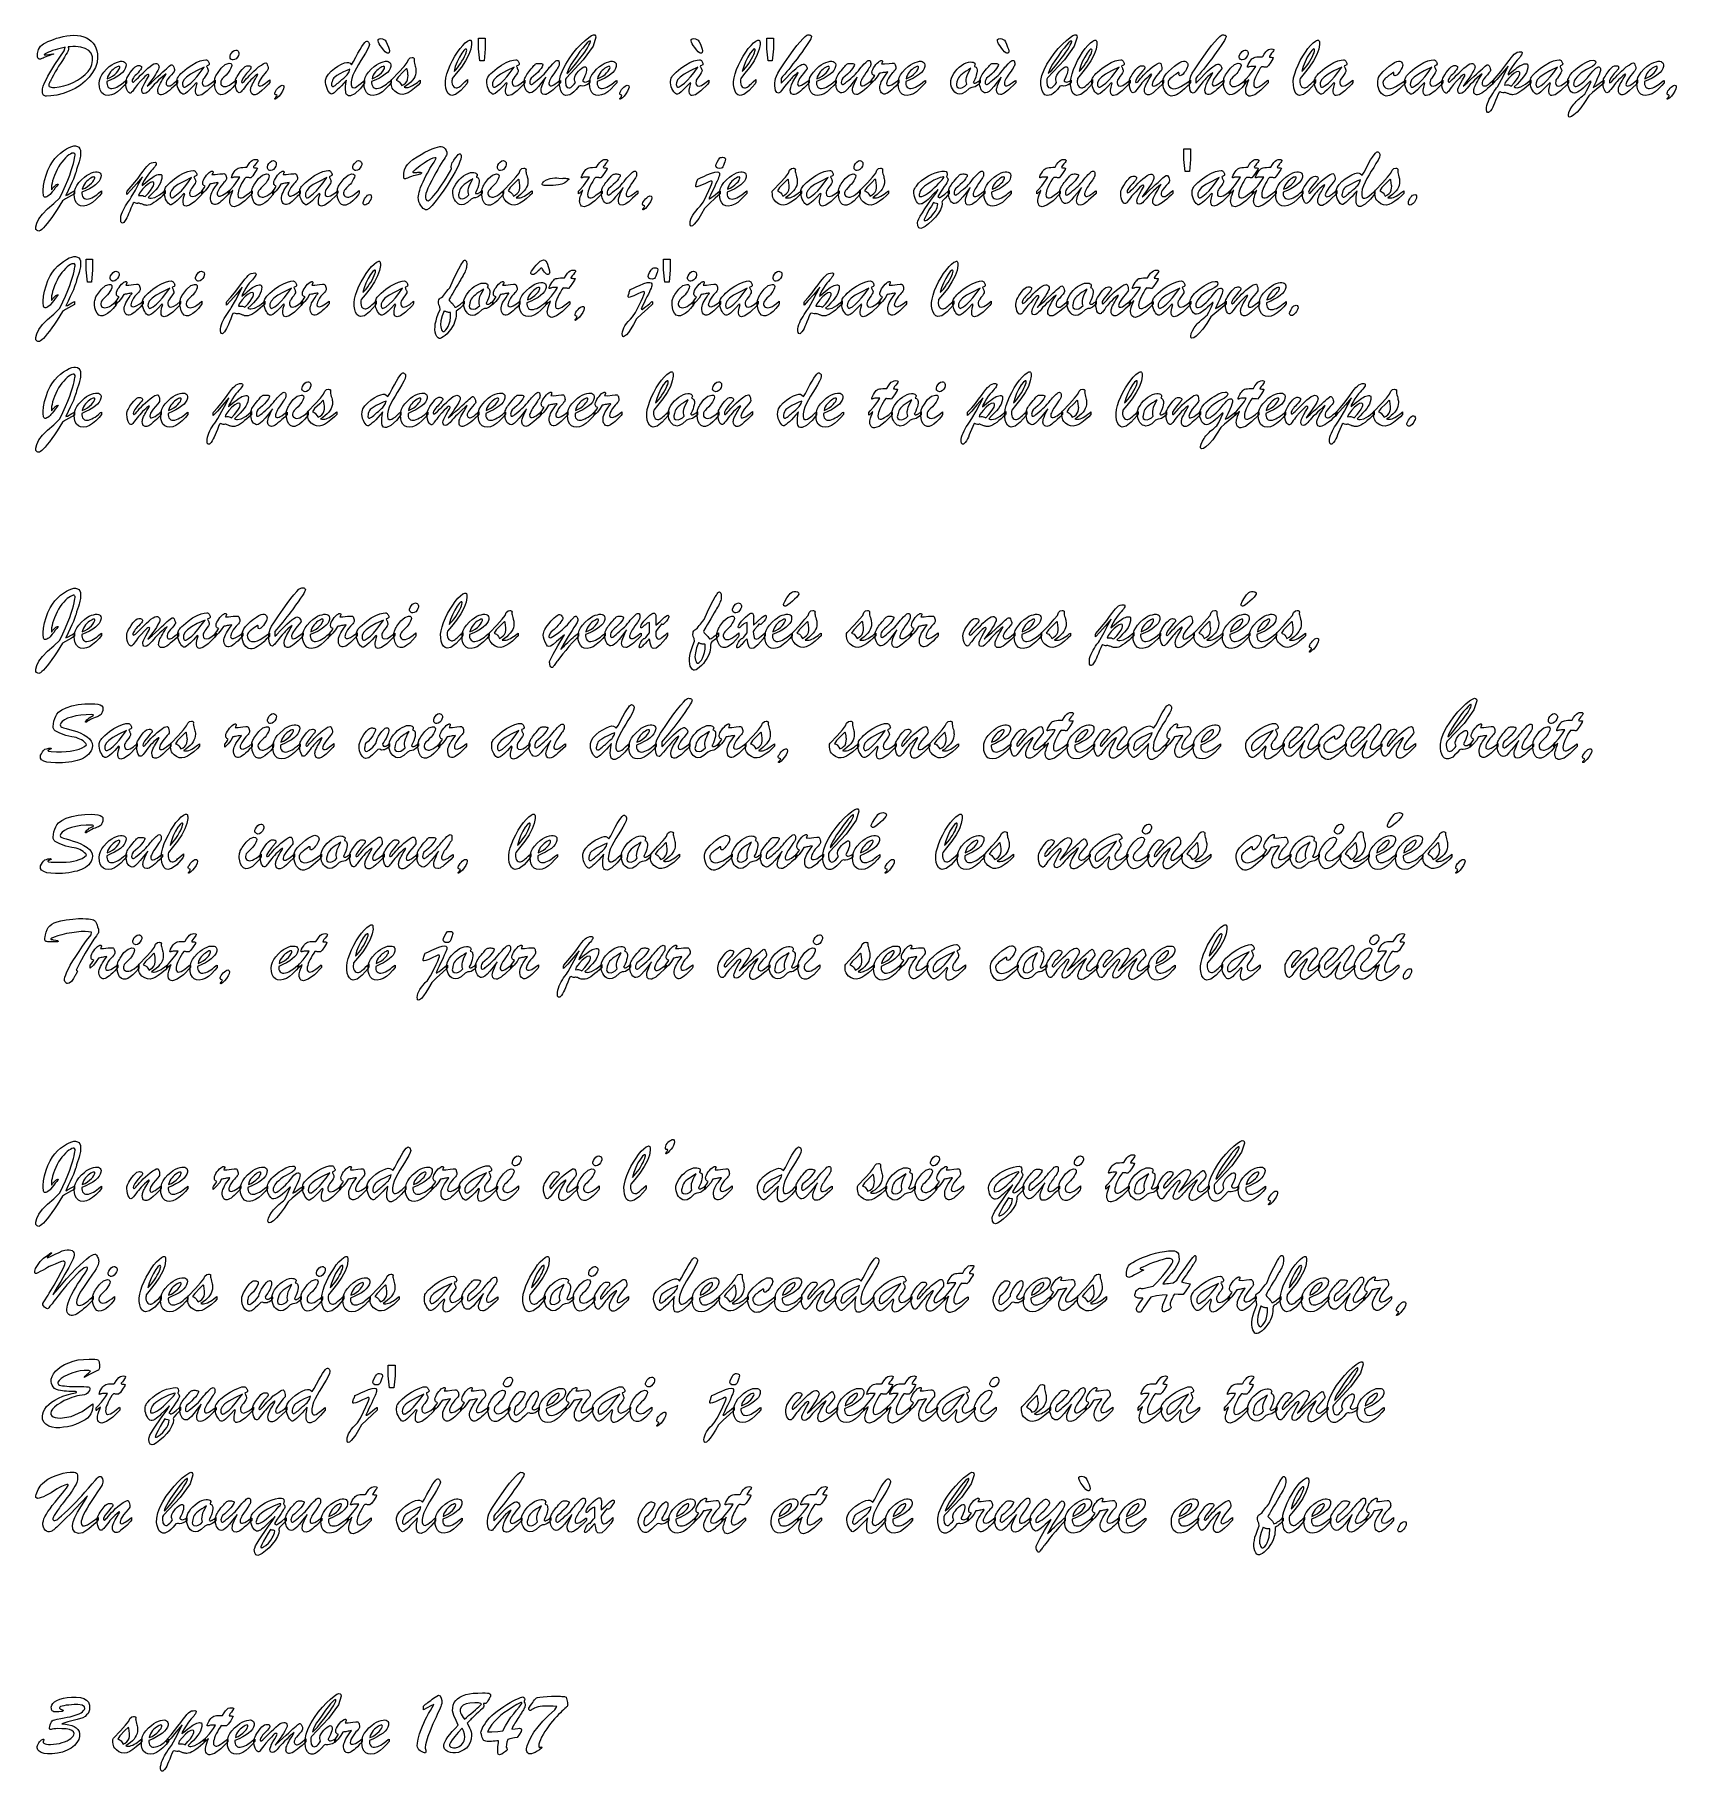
# Model space of a CAD drawing. Header units: inches. Extents: x 3 to 112, y 4 to 120.
import ezdxf

# ---------------------------------------------------------------- set-up
doc = ezdxf.new("R2010")
doc.units = ezdxf.units.IN
doc.header["$MEASUREMENT"] = 0
doc.layers.add('Calque 1', color=7, linetype='Continuous')

msp = doc.modelspace()

# ---------------------------------------------------------------- linework, layer by layer
at = {"layer": 'Calque 1', "lineweight": 0}
for points in [[(3.19, 118.45), (3.2, 118.43), (3.21, 118.43), (3.23, 118.43), (3.28, 118.43), (3.36, 118.44), (3.5, 118.46), (3.64, 118.48), (3.77, 118.5), (3.85, 118.49), (3.72, 118.46), (3.61, 118.42), (3.51, 118.38), (3.41, 118.34), (3.31, 118.3), (3.2, 118.25), (3.12, 118.22), (3.05, 118.19), (3, 118.17), (2.96, 118.16), (2.92, 118.16), (2.86, 118.16), (2.79, 118.2), (2.76, 118.29), (2.76, 118.52), (2.82, 118.8), (2.94, 119.01), (3.06, 119.11), (3.16, 119.17), (3.29, 119.24), (3.45, 119.32), (3.63, 119.4), (3.82, 119.47), (4.02, 119.54), (4.23, 119.6), (4.46, 119.66), (4.7, 119.7), (4.94, 119.73), (5.17, 119.74), (5.41, 119.73), (5.63, 119.7), (5.84, 119.65), (6.03, 119.57), (6.2, 119.47), (6.34, 119.36), (6.47, 119.22), (6.57, 119.07), (6.65, 118.9), (6.71, 118.71), (6.75, 118.5), (6.76, 118.27), (6.72, 117.93), (6.61, 117.59), (6.43, 117.27), (6.2, 116.96), (5.93, 116.68), (5.61, 116.42), (5.26, 116.2), (4.87, 116.01), (4.46, 115.86), (4.05, 115.75), (3.64, 115.7), (3.35, 115.69), (3.29, 115.69), (3.23, 115.7), (3.19, 115.72), (3.15, 115.74), (3.12, 115.78), (3.1, 115.83), (3.09, 115.89), (3.09, 115.97), (3.09, 116.07), (3.09, 116.18), (3.11, 116.26), (3.12, 116.34), (3.15, 116.42), (3.19, 116.51), (3.44, 117.01), (3.9, 117.8), (4.52, 118.7), (4.59, 118.94), (4.43, 118.91), (4.26, 118.87), (4.09, 118.82), (3.92, 118.77), (3.76, 118.72), (3.61, 118.66), (3.48, 118.61), (3.36, 118.56), (3.27, 118.51), (3.21, 118.47)], [(23.37, 116.75), (23.19, 116.55), (23.03, 116.38), (22.89, 116.23), (22.75, 116.1), (22.64, 115.99), (22.54, 115.91), (22.47, 115.86), (22.41, 115.83), (22.37, 115.82), (22.31, 115.84), (22.25, 115.89), (22.18, 115.97), (22.12, 116.07), (22.07, 116.19), (22.02, 116.32), (21.99, 116.45), (21.97, 116.59), (21.97, 116.75), (22.04, 116.95), (22.16, 117.15), (22.35, 117.35), (22.56, 117.53), (22.79, 117.69), (23.03, 117.81), (23.23, 117.9), (23.39, 117.93), (23.5, 117.93), (23.6, 117.88), (23.69, 117.78), (23.84, 117.99), (23.99, 118.29), (24.13, 118.56), (24.27, 118.8), (24.39, 119), (24.5, 119.15), (24.59, 119.26), (24.66, 119.33), (24.71, 119.35), (24.75, 119.34), (24.79, 119.32), (24.83, 119.28), (24.86, 119.24), (24.88, 119.19), (24.89, 119.13), (24.85, 118.99), (24.77, 118.8), (24.63, 118.56), (24.48, 118.3), (24.32, 118.05), (24.17, 117.8), (24.03, 117.56), (23.9, 117.31), (23.79, 117.08), (23.72, 116.85), (23.68, 116.63), (23.67, 116.44), (23.71, 116.31), (23.79, 116.25), (23.88, 116.24), (23.96, 116.27), (24.06, 116.32), (24.17, 116.41), (24.31, 116.53), (24.49, 116.69), (24.56, 116.73), (24.56, 116.63), (24.56, 116.54), (24.27, 116.18), (23.91, 115.84), (23.62, 115.7), (23.49, 115.71), (23.42, 115.74), (23.36, 115.8), (23.33, 115.88), (23.31, 115.98), (23.3, 116.12), (23.3, 116.31), (23.33, 116.53)], [(26.1, 118.54), (26.03, 118.57), (25.94, 118.64), (25.83, 118.77), (25.72, 118.93), (25.62, 119.07), (25.54, 119.18), (25.49, 119.29), (25.47, 119.37), (25.48, 119.45), (25.54, 119.5), (25.65, 119.52), (25.77, 119.51), (25.86, 119.47), (25.94, 119.41), (26.01, 119.3), (26.08, 119.15), (26.16, 118.96), (26.21, 118.82), (26.23, 118.71), (26.23, 118.66), (26.22, 118.62), (26.2, 118.59), (26.17, 118.56), (26.14, 118.55)], [(31.43, 116.79), (31.43, 116.73), (31.43, 116.62), (31.39, 116.51), (30.99, 116.05), (30.64, 115.8), (30.38, 115.73), (30.25, 115.77), (30.14, 115.87), (30.05, 116.02), (29.99, 116.21), (29.96, 116.43), (29.96, 116.67), (29.99, 116.91), (30.06, 117.17), (30.16, 117.46), (30.28, 117.75), (30.43, 118.05), (30.59, 118.34), (30.76, 118.61), (30.94, 118.86), (31.12, 119.07), (31.29, 119.23), (31.44, 119.35), (31.52, 119.39), (31.57, 119.41), (31.61, 119.42), (31.65, 119.42), (31.68, 119.4), (31.69, 119.36), (31.71, 119.32), (31.71, 119.25), (31.71, 119.13), (31.66, 118.81), (31.53, 118.45), (31.31, 118.04), (31.03, 117.62), (30.68, 117.19), (30.42, 116.87), (30.41, 116.78), (30.4, 116.7), (30.4, 116.61), (30.42, 116.49), (30.46, 116.39), (30.52, 116.31), (30.59, 116.26), (30.68, 116.24), (30.75, 116.24), (30.8, 116.26), (30.86, 116.29), (30.92, 116.33), (30.99, 116.38), (31.05, 116.44), (31.13, 116.51), (31.26, 116.63)], [(39.6, 116.75), (39.6, 116.7), (39.6, 116.6), (39.58, 116.54), (39.39, 116.43), (39.22, 116.37), (39.1, 116.35), (39.03, 116.36), (38.95, 116.37), (38.86, 116.34), (38.68, 116.13), (38.53, 115.97), (38.39, 115.86), (38.26, 115.78), (38.13, 115.74), (37.99, 115.73), (37.86, 115.78), (37.75, 115.88), (37.66, 116.04), (37.61, 116.23), (37.58, 116.44), (37.58, 116.72), (37.65, 117.07), (37.79, 117.44), (37.99, 117.82), (38.21, 118.18), (38.47, 118.53), (38.74, 118.86), (39.01, 119.15), (39.28, 119.4), (39.52, 119.6), (39.71, 119.73), (39.84, 119.78), (39.92, 119.77), (39.97, 119.71), (39.99, 119.62), (39.81, 119.02), (39.15, 118.1), (38.03, 116.91), (37.97, 116.81), (37.97, 116.74), (37.97, 116.64), (38, 116.4), (38.08, 116.27), (38.2, 116.23), (38.26, 116.24), (38.32, 116.27), (38.38, 116.31), (38.45, 116.38), (38.55, 116.48), (38.63, 116.6), (38.59, 116.69), (38.57, 116.77), (38.57, 116.85), (38.59, 116.97), (38.65, 117.09), (38.74, 117.22), (38.84, 117.34), (38.95, 117.45), (39.06, 117.54), (39.16, 117.61), (39.23, 117.64), (39.3, 117.63), (39.36, 117.59), (39.38, 117.5), (39.38, 117.4), (39.36, 117.3), (39.33, 117.18), (39.27, 117.04), (39.21, 116.9), (39.13, 116.74), (39.13, 116.69), (39.16, 116.66), (39.18, 116.65), (39.21, 116.63), (39.24, 116.63), (39.27, 116.62), (39.37, 116.64), (39.48, 116.68)], [(38.07, 117.2), (38.19, 117.3), (38.3, 117.42), (38.41, 117.55), (38.55, 117.71), (38.73, 117.93), (38.93, 118.19), (39.11, 118.42), (39.26, 118.62), (39.37, 118.8), (39.47, 118.95), (39.54, 119.08), (39.6, 119.19), (39.63, 119.27), (39.64, 119.32), (39.64, 119.35), (39.63, 119.36), (39.61, 119.37), (39.53, 119.33), (39.42, 119.23), (39.28, 119.08), (39.12, 118.89), (38.94, 118.66), (38.72, 118.34), (38.51, 118.04), (38.36, 117.81), (38.24, 117.61), (38.15, 117.41)], [(46.98, 118.54), (46.91, 118.57), (46.82, 118.64), (46.71, 118.77), (46.6, 118.93), (46.5, 119.07), (46.43, 119.18), (46.38, 119.29), (46.35, 119.37), (46.36, 119.45), (46.42, 119.5), (46.53, 119.52), (46.65, 119.51), (46.74, 119.47), (46.82, 119.41), (46.89, 119.3), (46.97, 119.15), (47.04, 118.96), (47.09, 118.82), (47.11, 118.71), (47.11, 118.66), (47.1, 118.62), (47.08, 118.59), (47.06, 118.56), (47.02, 118.55)], [(50.67, 116.79), (50.67, 116.73), (50.67, 116.62), (50.62, 116.51), (50.22, 116.05), (49.88, 115.8), (49.62, 115.73), (49.48, 115.77), (49.37, 115.87), (49.29, 116.02), (49.23, 116.21), (49.19, 116.43), (49.19, 116.67), (49.22, 116.91), (49.29, 117.17), (49.39, 117.46), (49.51, 117.75), (49.66, 118.05), (49.83, 118.34), (50, 118.61), (50.17, 118.86), (50.35, 119.07), (50.52, 119.23), (50.68, 119.35), (50.75, 119.39), (50.8, 119.41), (50.84, 119.42), (50.88, 119.42), (50.91, 119.4), (50.93, 119.36), (50.94, 119.32), (50.95, 119.25), (50.95, 119.13), (50.89, 118.81), (50.76, 118.45), (50.55, 118.04), (50.26, 117.62), (49.92, 117.19), (49.66, 116.87), (49.64, 116.78), (49.64, 116.7), (49.64, 116.61), (49.66, 116.49), (49.69, 116.39), (49.75, 116.31), (49.83, 116.26), (49.91, 116.24), (49.98, 116.24), (50.04, 116.26), (50.1, 116.29), (50.16, 116.33), (50.22, 116.38), (50.28, 116.44), (50.37, 116.51), (50.5, 116.63)], [(54.23, 116.75), (54.23, 116.7), (54.23, 116.61), (54.22, 116.56), (54.05, 116.39), (53.9, 116.24), (53.77, 116.12), (53.64, 116.01), (53.53, 115.93), (53.43, 115.86), (53.34, 115.82), (53.26, 115.79), (53.17, 115.79), (53.05, 115.83), (52.99, 115.94), (52.97, 116.1), (53, 116.26), (53.06, 116.44), (53.15, 116.64), (53.27, 116.86), (53.42, 117.1), (53.5, 117.25), (53.41, 117.19), (53.33, 117.13), (53.25, 117.06), (53.17, 117), (53.1, 116.93), (53.04, 116.85), (52.98, 116.79), (52.93, 116.73), (52.84, 116.63), (52.72, 116.48), (52.59, 116.32), (52.47, 116.18), (52.38, 116.06), (52.31, 115.98), (52.27, 115.93), (52.23, 115.9), (52.19, 115.89), (52.08, 115.92), (51.98, 116.07), (51.94, 116.36), (51.94, 116.56), (51.96, 116.7), (51.99, 116.85), (52.04, 117.01), (52.13, 117.21), (52.27, 117.44), (52.58, 117.9), (52.89, 118.35), (53.17, 118.73), (53.41, 119.05), (53.62, 119.31), (53.81, 119.51), (53.96, 119.66), (54.07, 119.75), (54.15, 119.78), (54.22, 119.77), (54.27, 119.76), (54.32, 119.74), (54.36, 119.71), (54.38, 119.69), (54.38, 119.66), (54.37, 119.59), (54.33, 119.51), (54.27, 119.4), (54.18, 119.25), (54.05, 119.06), (53.89, 118.83), (53.73, 118.6), (53.61, 118.43), (53.52, 118.31), (53.42, 118.18), (53.3, 118.02), (53.15, 117.83), (53.01, 117.64), (52.87, 117.47), (52.74, 117.32), (52.6, 117.16), (52.45, 116.99), (52.36, 116.86), (52.36, 116.71), (52.36, 116.55), (52.47, 116.65), (52.72, 116.91), (52.95, 117.15), (53.15, 117.34), (53.33, 117.5), (53.48, 117.63), (53.62, 117.73), (53.73, 117.79), (53.82, 117.82), (53.89, 117.82), (53.94, 117.79), (54, 117.74), (54.05, 117.67), (54.08, 117.61), (54.1, 117.56), (54.1, 117.53), (54.09, 117.5), (54.07, 117.48), (53.96, 117.34), (53.84, 117.19), (53.74, 117.06), (53.66, 116.95), (53.59, 116.85), (53.53, 116.75), (53.49, 116.66), (53.47, 116.58), (53.46, 116.51), (53.47, 116.44), (53.51, 116.38), (53.59, 116.37), (53.72, 116.41), (53.94, 116.54)], [(67.42, 118.54), (67.34, 118.57), (67.25, 118.64), (67.15, 118.77), (67.03, 118.93), (66.94, 119.07), (66.86, 119.18), (66.81, 119.29), (66.79, 119.37), (66.8, 119.45), (66.85, 119.5), (66.96, 119.52), (67.08, 119.51), (67.18, 119.47), (67.26, 119.41), (67.33, 119.3), (67.4, 119.15), (67.47, 118.96), (67.52, 118.82), (67.55, 118.71), (67.55, 118.66), (67.54, 118.62), (67.52, 118.59), (67.49, 118.56), (67.46, 118.55)], [(71.71, 116.75), (71.71, 116.7), (71.71, 116.6), (71.69, 116.54), (71.5, 116.43), (71.33, 116.37), (71.2, 116.35), (71.14, 116.36), (71.06, 116.37), (70.96, 116.34), (70.79, 116.13), (70.64, 115.97), (70.5, 115.86), (70.37, 115.78), (70.24, 115.74), (70.1, 115.73), (69.96, 115.78), (69.86, 115.88), (69.77, 116.04), (69.72, 116.23), (69.69, 116.44), (69.69, 116.72), (69.76, 117.07), (69.9, 117.44), (70.09, 117.82), (70.32, 118.18), (70.58, 118.53), (70.85, 118.86), (71.12, 119.15), (71.39, 119.4), (71.63, 119.6), (71.82, 119.73), (71.95, 119.78), (72.03, 119.77), (72.08, 119.71), (72.1, 119.62), (71.91, 119.02), (71.26, 118.1), (70.13, 116.91), (70.08, 116.81), (70.08, 116.74), (70.08, 116.64), (70.11, 116.4), (70.19, 116.27), (70.31, 116.23), (70.37, 116.24), (70.43, 116.27), (70.49, 116.31), (70.56, 116.38), (70.66, 116.48), (70.73, 116.6), (70.7, 116.69), (70.68, 116.77), (70.68, 116.85), (70.7, 116.97), (70.76, 117.09), (70.85, 117.22), (70.95, 117.34), (71.06, 117.45), (71.17, 117.54), (71.27, 117.61), (71.34, 117.64), (71.41, 117.63), (71.46, 117.59), (71.49, 117.5), (71.49, 117.4), (71.47, 117.3), (71.43, 117.18), (71.38, 117.04), (71.32, 116.9), (71.23, 116.74), (71.24, 116.69), (71.27, 116.66), (71.29, 116.65), (71.32, 116.63), (71.35, 116.63), (71.38, 116.62), (71.48, 116.64), (71.59, 116.68)], [(70.18, 117.2), (70.29, 117.3), (70.41, 117.42), (70.52, 117.55), (70.66, 117.71), (70.83, 117.93), (71.04, 118.19), (71.22, 118.42), (71.36, 118.62), (71.48, 118.8), (71.58, 118.95), (71.65, 119.08), (71.71, 119.19), (71.74, 119.27), (71.75, 119.32), (71.75, 119.35), (71.74, 119.36), (71.71, 119.37), (71.64, 119.33), (71.53, 119.23), (71.39, 119.08), (71.23, 118.89), (71.05, 118.66), (70.83, 118.34), (70.62, 118.04), (70.47, 117.81), (70.35, 117.61), (70.26, 117.41)], [(73.14, 116.79), (73.14, 116.73), (73.14, 116.62), (73.1, 116.51), (72.7, 116.05), (72.35, 115.8), (72.09, 115.73), (71.96, 115.77), (71.85, 115.87), (71.76, 116.02), (71.7, 116.21), (71.67, 116.43), (71.67, 116.67), (71.7, 116.91), (71.77, 117.17), (71.86, 117.46), (71.99, 117.75), (72.13, 118.05), (72.3, 118.34), (72.47, 118.61), (72.65, 118.86), (72.83, 119.07), (72.99, 119.23), (73.15, 119.35), (73.23, 119.39), (73.28, 119.41), (73.32, 119.42), (73.36, 119.42), (73.38, 119.4), (73.4, 119.36), (73.42, 119.32), (73.42, 119.25), (73.42, 119.13), (73.37, 118.81), (73.24, 118.45), (73.02, 118.04), (72.74, 117.62), (72.39, 117.19), (72.13, 116.87), (72.12, 116.78), (72.11, 116.7), (72.11, 116.61), (72.13, 116.49), (72.17, 116.39), (72.23, 116.31), (72.3, 116.26), (72.39, 116.24), (72.46, 116.24), (72.51, 116.26), (72.57, 116.29), (72.63, 116.33), (72.69, 116.38), (72.76, 116.44), (72.84, 116.51), (72.97, 116.63)], [(81.89, 116.75), (81.89, 116.7), (81.89, 116.61), (81.88, 116.56), (81.72, 116.39), (81.56, 116.24), (81.43, 116.12), (81.31, 116.01), (81.19, 115.93), (81.09, 115.86), (81, 115.82), (80.92, 115.79), (80.83, 115.79), (80.71, 115.83), (80.65, 115.94), (80.63, 116.1), (80.66, 116.26), (80.72, 116.44), (80.81, 116.64), (80.93, 116.86), (81.08, 117.1), (81.16, 117.25), (81.08, 117.19), (80.99, 117.13), (80.91, 117.06), (80.83, 117), (80.76, 116.93), (80.7, 116.85), (80.64, 116.79), (80.59, 116.73), (80.5, 116.63), (80.38, 116.48), (80.25, 116.32), (80.13, 116.18), (80.04, 116.06), (79.97, 115.98), (79.93, 115.93), (79.89, 115.9), (79.85, 115.89), (79.74, 115.92), (79.64, 116.07), (79.6, 116.36), (79.6, 116.56), (79.62, 116.7), (79.65, 116.85), (79.7, 117.01), (79.79, 117.21), (79.93, 117.44), (80.24, 117.9), (80.55, 118.35), (80.83, 118.73), (81.07, 119.05), (81.28, 119.31), (81.47, 119.51), (81.62, 119.66), (81.73, 119.75), (81.81, 119.78), (81.88, 119.77), (81.93, 119.76), (81.98, 119.74), (82.02, 119.71), (82.04, 119.69), (82.05, 119.66), (82.03, 119.59), (81.99, 119.51), (81.93, 119.4), (81.84, 119.25), (81.72, 119.06), (81.55, 118.83), (81.39, 118.6), (81.27, 118.43), (81.18, 118.31), (81.08, 118.18), (80.96, 118.02), (80.82, 117.83), (80.67, 117.64), (80.53, 117.47), (80.4, 117.32), (80.26, 117.16), (80.11, 116.99), (80.02, 116.86), (80.02, 116.71), (80.02, 116.55), (80.13, 116.65), (80.38, 116.91), (80.61, 117.15), (80.81, 117.34), (80.99, 117.5), (81.15, 117.63), (81.28, 117.73), (81.39, 117.79), (81.48, 117.82), (81.55, 117.82), (81.61, 117.79), (81.66, 117.74), (81.71, 117.67), (81.74, 117.61), (81.76, 117.56), (81.76, 117.53), (81.75, 117.5), (81.73, 117.48), (81.62, 117.34), (81.5, 117.19), (81.4, 117.06), (81.32, 116.95), (81.25, 116.85), (81.19, 116.75), (81.15, 116.66), (81.13, 116.58), (81.12, 116.51), (81.13, 116.44), (81.17, 116.38), (81.25, 116.37), (81.38, 116.41), (81.6, 116.54)], [(88, 116.79), (88, 116.73), (88, 116.62), (87.95, 116.51), (87.55, 116.05), (87.21, 115.8), (86.95, 115.73), (86.81, 115.77), (86.7, 115.87), (86.62, 116.02), (86.56, 116.21), (86.53, 116.43), (86.52, 116.67), (86.55, 116.91), (86.62, 117.17), (86.72, 117.46), (86.84, 117.75), (86.99, 118.05), (87.16, 118.34), (87.33, 118.61), (87.5, 118.86), (87.68, 119.07), (87.85, 119.23), (88.01, 119.35), (88.08, 119.39), (88.13, 119.41), (88.17, 119.42), (88.21, 119.42), (88.24, 119.4), (88.26, 119.36), (88.27, 119.32), (88.28, 119.25), (88.28, 119.13), (88.22, 118.81), (88.09, 118.45), (87.88, 118.04), (87.59, 117.62), (87.25, 117.19), (86.99, 116.87), (86.97, 116.78), (86.97, 116.7), (86.97, 116.61), (86.99, 116.49), (87.02, 116.39), (87.08, 116.31), (87.16, 116.26), (87.25, 116.24), (87.31, 116.24), (87.37, 116.26), (87.43, 116.29), (87.49, 116.33), (87.55, 116.38), (87.61, 116.44), (87.7, 116.51), (87.83, 116.63)], [(4.79, 118.97), (4.79, 118.96), (4.8, 118.93), (4.81, 118.9), (4.81, 118.86), (4.82, 118.82), (4.82, 118.78), (4.8, 118.73), (4.78, 118.66), (4.73, 118.57), (4.65, 118.45), (4.55, 118.28), (4.41, 118.07), (4.28, 117.86), (4.16, 117.68), (4.06, 117.51), (3.94, 117.31), (3.82, 117.08), (3.74, 116.93), (3.71, 116.87), (3.68, 116.83), (3.66, 116.8), (3.64, 116.75), (3.61, 116.69), (3.57, 116.63), (3.55, 116.57), (3.53, 116.52), (3.51, 116.48), (3.5, 116.44), (3.5, 116.41), (3.51, 116.36), (3.54, 116.32), (3.6, 116.3), (3.67, 116.28), (3.76, 116.27), (3.91, 116.27), (4.2, 116.3), (4.5, 116.36), (4.81, 116.46), (5.12, 116.59), (5.41, 116.74), (5.68, 116.92), (5.92, 117.12), (6.12, 117.33), (6.28, 117.56), (6.38, 117.8), (6.43, 118.05), (6.42, 118.31), (6.33, 118.54), (6.17, 118.73), (5.94, 118.87), (5.65, 118.95), (5.29, 118.99), (5.1, 118.99), (4.94, 118.98)], [(15.8, 118.1), (15.75, 118.1), (15.7, 118.13), (15.65, 118.16), (15.61, 118.21), (15.6, 118.27), (15.6, 118.35), (15.63, 118.45), (15.7, 118.56), (15.79, 118.67), (15.88, 118.73), (15.98, 118.75), (16.04, 118.75), (16.1, 118.72), (16.14, 118.69), (16.17, 118.64), (16.19, 118.57), (16.19, 118.49), (16.15, 118.39), (16.09, 118.28), (16, 118.18), (15.9, 118.12)], [(26.34, 116.67), (26.34, 116.69), (26.34, 116.73), (26.39, 116.79), (26.86, 117.29), (27.21, 117.66), (27.42, 117.93), (27.49, 118.12), (27.61, 118.23), (27.74, 118.25), (27.78, 118.25), (27.83, 118.23), (27.86, 118.22), (27.87, 118.19), (27.88, 118.17), (27.88, 118.15), (27.87, 118.12), (27.87, 118.08), (27.87, 118.03), (27.88, 117.97), (27.9, 117.89), (27.93, 117.78), (27.95, 117.69), (27.97, 117.61), (27.99, 117.53), (28, 117.45), (28, 117.37), (28, 117.24), (27.97, 117.11), (27.92, 116.98), (27.85, 116.86), (27.76, 116.74), (27.65, 116.62), (27.52, 116.51), (27.37, 116.39), (27.22, 116.28), (27.28, 116.27), (27.34, 116.27), (27.4, 116.27), (27.48, 116.27), (27.58, 116.3), (27.67, 116.34), (27.77, 116.39), (27.87, 116.45), (27.98, 116.52), (28.09, 116.6), (28.21, 116.7), (28.28, 116.75), (28.28, 116.66), (28.28, 116.57), (28.14, 116.42), (27.9, 116.21), (27.67, 116.04), (27.47, 115.91), (27.28, 115.83), (27.12, 115.8), (26.94, 115.81), (26.76, 115.88), (26.58, 116.01), (26.48, 116.12), (26.42, 116.21), (26.38, 116.3), (26.36, 116.4), (26.35, 116.53)], [(30.54, 117.33), (30.65, 117.44), (30.76, 117.57), (30.86, 117.71), (30.97, 117.86), (31.06, 118.01), (31.16, 118.17), (31.24, 118.32), (31.3, 118.46), (31.35, 118.58), (31.38, 118.68), (31.39, 118.76), (31.38, 118.8), (31.36, 118.82), (31.34, 118.83), (31.32, 118.82), (31.29, 118.81), (31.2, 118.73), (31.06, 118.55), (30.9, 118.29), (30.74, 117.97), (30.62, 117.65)], [(49.77, 117.33), (49.88, 117.44), (49.99, 117.57), (50.1, 117.71), (50.2, 117.86), (50.3, 118.01), (50.39, 118.17), (50.47, 118.32), (50.53, 118.46), (50.58, 118.58), (50.61, 118.68), (50.62, 118.76), (50.62, 118.8), (50.6, 118.82), (50.57, 118.83), (50.55, 118.82), (50.52, 118.81), (50.44, 118.73), (50.29, 118.55), (50.13, 118.29), (49.98, 117.97), (49.86, 117.65)], [(72.24, 117.33), (72.36, 117.44), (72.47, 117.57), (72.57, 117.71), (72.67, 117.86), (72.77, 118.01), (72.87, 118.17), (72.94, 118.32), (73.01, 118.46), (73.06, 118.58), (73.09, 118.68), (73.1, 118.76), (73.09, 118.8), (73.07, 118.82), (73.04, 118.83), (73.03, 118.82), (73, 118.81), (72.91, 118.73), (72.77, 118.55), (72.61, 118.29), (72.45, 117.97), (72.33, 117.65)], [(83.12, 118.1), (83.07, 118.1), (83.02, 118.13), (82.97, 118.16), (82.93, 118.21), (82.92, 118.27), (82.92, 118.35), (82.95, 118.45), (83.02, 118.56), (83.11, 118.67), (83.2, 118.73), (83.3, 118.75), (83.36, 118.75), (83.42, 118.72), (83.46, 118.69), (83.49, 118.64), (83.51, 118.57), (83.51, 118.49), (83.47, 118.39), (83.41, 118.28), (83.32, 118.18), (83.22, 118.12)], [(84.35, 118.31), (84.39, 118.31), (84.45, 118.31), (84.49, 118.32), (84.59, 118.49), (84.69, 118.63), (84.78, 118.72), (84.87, 118.79), (84.97, 118.82), (85.08, 118.83), (85.17, 118.82), (85.22, 118.79), (85.23, 118.75), (85.21, 118.71), (85.16, 118.64), (85.08, 118.54), (85, 118.44), (84.94, 118.35), (84.93, 118.29), (84.99, 118.29), (85.05, 118.28), (85.11, 118.27), (85.15, 118.27), (85.19, 118.26), (85.16, 118.17), (85.03, 117.96), (84.88, 117.73), (84.76, 117.61), (84.71, 117.61), (84.66, 117.62), (84.62, 117.62), (84.58, 117.62), (84.54, 117.63), (84.5, 117.63), (84.46, 117.63), (84.41, 117.64), (84.32, 117.54), (84.22, 117.37), (84.14, 117.22), (84.07, 117.08), (84.01, 116.95), (83.96, 116.83), (83.92, 116.72), (83.9, 116.6), (83.89, 116.5), (83.9, 116.38), (83.94, 116.3), (84.03, 116.27), (84.12, 116.27), (84.22, 116.31), (84.33, 116.37), (84.47, 116.47), (84.63, 116.59), (84.82, 116.74), (84.84, 116.72), (84.84, 116.62), (84.84, 116.56), (84.36, 116.08), (83.96, 115.78), (83.65, 115.68), (83.56, 115.69), (83.49, 115.73), (83.42, 115.79), (83.38, 115.87), (83.35, 115.96), (83.35, 116.06), (83.35, 116.14), (83.37, 116.23), (83.4, 116.33), (83.44, 116.46), (83.5, 116.62), (83.55, 116.78), (83.52, 116.75), (83.5, 116.73), (83.47, 116.7), (83.45, 116.68), (83.42, 116.66), (83.4, 116.64), (83.38, 116.62), (83.36, 116.6), (83.33, 116.58), (83.31, 116.56), (83.28, 116.54), (83.27, 116.53), (83.27, 116.62), (83.27, 116.71), (83.37, 116.82), (83.61, 117.09), (83.88, 117.44), (84.02, 117.66), (83.99, 117.66), (83.96, 117.66), (83.93, 117.66), (83.9, 117.66), (83.87, 117.66), (83.79, 117.66), (83.69, 117.66), (83.61, 117.64), (83.58, 117.64), (83.55, 117.63), (83.53, 117.62), (83.51, 117.62), (83.49, 117.61), (83.48, 117.61), (83.47, 117.61), (83.47, 117.62), (83.47, 117.62), (83.48, 117.69), (83.51, 117.79), (83.58, 117.9), (83.65, 118.01), (83.71, 118.1), (83.77, 118.17), (83.84, 118.22), (83.91, 118.26), (83.99, 118.28), (84.09, 118.3), (84.21, 118.31)], [(87.1, 117.33), (87.21, 117.44), (87.32, 117.57), (87.43, 117.71), (87.53, 117.86), (87.63, 118.01), (87.72, 118.17), (87.8, 118.32), (87.86, 118.46), (87.91, 118.58), (87.94, 118.68), (87.95, 118.76), (87.95, 118.8), (87.93, 118.82), (87.9, 118.83), (87.88, 118.82), (87.85, 118.81), (87.77, 118.73), (87.62, 118.55), (87.46, 118.29), (87.31, 117.97), (87.19, 117.65)], [(99.83, 116.5), (99.83, 116.56), (99.83, 116.66), (99.85, 116.73), (100.12, 117.03), (100.36, 117.32), (100.58, 117.6), (100.77, 117.85), (100.93, 118.06), (101.06, 118.23), (101.17, 118.37), (101.27, 118.48), (101.37, 118.56), (101.47, 118.61), (101.59, 118.64), (101.71, 118.64), (101.76, 118.63), (101.79, 118.6), (101.79, 118.55), (101.78, 118.5), (101.74, 118.43), (101.69, 118.35), (101.63, 118.27), (101.55, 118.18), (101.45, 118.08), (101.34, 117.95), (101.23, 117.8), (101.12, 117.63), (101, 117.43), (100.87, 117.19), (100.85, 117.1), (100.97, 117.19), (101.1, 117.3), (101.24, 117.41), (101.36, 117.51), (101.47, 117.6), (101.56, 117.66), (101.65, 117.72), (101.74, 117.76), (101.83, 117.8), (101.92, 117.83), (102.01, 117.84), (102.07, 117.84), (102.11, 117.83), (102.14, 117.81), (102.16, 117.79), (102.17, 117.75), (102.17, 117.7), (102.17, 117.57), (102.13, 117.42), (102.08, 117.27), (101.99, 117.12), (101.89, 116.97), (101.76, 116.82), (101.62, 116.65), (101.45, 116.48), (101.25, 116.3), (101.3, 116.26), (101.37, 116.25), (101.45, 116.24), (101.7, 116.3), (102.01, 116.48), (102.38, 116.78), (102.38, 116.72), (102.38, 116.61), (102.38, 116.55), (102.22, 116.42), (102.07, 116.29), (101.92, 116.16), (101.78, 116.05), (101.64, 115.96), (101.51, 115.88), (101.38, 115.82), (101.27, 115.79), (101.17, 115.78), (101.12, 115.78), (101.08, 115.79), (101.04, 115.79), (100.99, 115.8), (100.95, 115.82), (100.91, 115.83), (100.87, 115.85), (100.81, 115.87), (100.76, 115.89), (100.7, 115.91), (100.66, 115.92), (100.61, 115.93), (100.57, 115.91), (100.54, 115.91), (100.5, 115.91), (100.42, 115.93), (100.33, 115.96), (100.25, 115.93), (100.18, 115.77), (100.1, 115.59), (100.02, 115.39), (99.95, 115.21), (99.89, 115.07), (99.83, 114.94), (99.76, 114.82), (99.68, 114.71), (99.62, 114.64), (99.58, 114.61), (99.55, 114.59), (99.49, 114.6), (99.44, 114.66), (99.42, 114.78), (99.42, 114.92), (99.44, 115.05), (99.48, 115.2), (99.54, 115.34), (99.6, 115.48), (99.68, 115.61), (99.76, 115.74), (99.84, 115.87), (99.93, 116.01), (100.02, 116.13), (100.09, 116.23), (100.14, 116.31), (100.41, 116.8), (100.66, 117.27), (100.87, 117.69), (100.47, 117.22), (100.11, 116.8)], [(7.37, 116.65), (7.37, 116.63), (7.37, 116.59), (7.37, 116.56), (7.39, 116.45), (7.42, 116.36), (7.47, 116.28), (7.54, 116.23), (7.62, 116.2), (7.72, 116.2), (7.82, 116.21), (7.93, 116.24), (8.04, 116.28), (8.14, 116.34), (8.25, 116.41), (8.36, 116.49), (8.49, 116.59), (8.63, 116.7), (8.69, 116.73), (8.69, 116.65), (8.69, 116.58), (8.53, 116.39), (8.3, 116.16), (8.09, 115.98), (7.89, 115.84), (7.68, 115.76), (7.47, 115.73), (7.29, 115.75), (7.15, 115.82), (7.03, 115.93), (6.94, 116.1), (6.88, 116.29), (6.87, 116.52), (6.89, 116.73), (6.95, 116.93), (7.04, 117.11), (7.17, 117.29), (7.35, 117.48), (7.54, 117.65), (7.7, 117.77), (7.86, 117.86), (8.01, 117.93), (8.16, 117.98), (8.29, 118.01), (8.4, 118.01), (8.48, 117.99), (8.55, 117.96), (8.61, 117.91), (8.64, 117.85), (8.66, 117.78), (8.65, 117.66), (8.61, 117.53), (8.54, 117.4), (8.43, 117.27), (8.28, 117.14), (8.11, 117.01), (7.89, 116.89), (7.65, 116.77)], [(7.4, 116.84), (7.59, 116.92), (7.75, 117.02), (7.9, 117.13), (8.02, 117.24), (8.11, 117.35), (8.18, 117.45), (8.22, 117.53), (8.24, 117.6), (8.24, 117.64), (8.22, 117.67), (8.18, 117.68), (8.13, 117.67), (8.06, 117.64), (7.98, 117.6), (7.89, 117.54), (7.8, 117.47), (7.71, 117.39), (7.63, 117.3), (7.55, 117.2), (7.48, 117.08), (7.43, 116.97)], [(10.06, 116.34), (10.33, 116.58), (10.56, 116.79), (10.78, 116.99), (10.96, 117.16), (11.12, 117.3), (11.24, 117.42), (11.35, 117.51), (11.45, 117.6), (11.54, 117.68), (11.62, 117.74), (11.67, 117.77), (11.71, 117.78), (11.75, 117.76), (11.8, 117.71), (11.84, 117.62), (11.87, 117.53), (11.89, 117.46), (11.89, 117.4), (11.86, 117.33), (11.79, 117.24), (11.68, 117.1), (11.56, 116.98), (11.47, 116.87), (11.4, 116.78), (11.36, 116.69), (11.33, 116.6), (11.33, 116.52), (11.34, 116.47), (11.36, 116.43), (11.39, 116.39), (11.43, 116.37), (11.48, 116.36), (11.53, 116.36), (11.6, 116.37), (11.67, 116.41), (11.75, 116.47), (11.86, 116.56), (12.01, 116.68), (12.1, 116.75), (12.1, 116.66), (12.1, 116.57), (12.02, 116.48), (11.85, 116.32), (11.7, 116.19), (11.55, 116.07), (11.42, 115.97), (11.31, 115.89), (11.2, 115.83), (11.11, 115.79), (11.02, 115.77), (10.96, 115.78), (10.9, 115.79), (10.85, 115.83), (10.81, 115.87), (10.79, 115.93), (10.77, 115.99), (10.78, 116.06), (10.78, 116.13), (10.8, 116.2), (10.83, 116.28), (10.86, 116.36), (10.91, 116.45), (10.96, 116.55), (11.02, 116.66), (11.1, 116.79), (11.18, 116.92), (11.26, 117.05), (11.33, 117.17), (11.19, 117.06), (11, 116.9), (10.83, 116.74), (10.68, 116.59), (10.54, 116.45), (10.43, 116.33), (10.33, 116.22), (10.25, 116.12), (10.18, 116.04), (10.08, 115.94), (9.97, 115.88), (9.87, 115.85), (9.78, 115.87), (9.73, 115.94), (9.71, 116.07), (9.72, 116.14), (9.76, 116.25), (9.82, 116.39), (9.91, 116.56), (10.03, 116.76), (10.16, 116.99), (10.17, 117.01), (10.17, 117.03), (10.18, 117.07), (10.17, 117.1), (10.15, 117.12), (10.11, 117.12), (10.06, 117.11), (9.99, 117.06), (9.92, 116.99), (9.8, 116.87), (9.63, 116.68), (9.43, 116.47), (9.36, 116.38), (9.29, 116.28), (9.21, 116.17), (9.13, 116.06), (9.08, 115.99), (9.03, 115.94), (9, 115.91), (8.96, 115.89), (8.92, 115.89), (8.85, 115.92), (8.78, 116), (8.72, 116.12), (8.67, 116.26), (8.64, 116.42), (8.64, 116.57), (8.65, 116.68), (8.68, 116.79), (8.72, 116.88), (8.77, 116.99), (8.84, 117.11), (8.94, 117.26), (9.06, 117.42), (9.17, 117.55), (9.26, 117.63), (9.35, 117.69), (9.44, 117.72), (9.52, 117.73), (9.57, 117.72), (9.61, 117.7), (9.65, 117.68), (9.68, 117.65), (9.69, 117.62), (9.69, 117.57), (9.67, 117.51), (9.62, 117.43), (9.54, 117.34), (9.46, 117.24), (9.35, 117.13), (9.27, 117.06), (9.21, 116.99), (9.16, 116.91), (9.11, 116.83), (9.07, 116.76), (9.06, 116.71), (9.06, 116.66), (9.08, 116.63), (9.11, 116.61), (9.15, 116.62), (9.23, 116.68), (9.34, 116.79), (9.48, 116.93), (9.63, 117.08), (9.79, 117.24), (9.96, 117.4), (10.11, 117.55), (10.26, 117.67), (10.4, 117.77), (10.52, 117.83), (10.63, 117.85), (10.7, 117.85), (10.75, 117.83), (10.79, 117.79), (10.83, 117.75), (10.85, 117.69), (10.86, 117.63), (10.85, 117.57), (10.82, 117.49), (10.77, 117.39), (10.7, 117.27), (10.62, 117.12), (10.51, 116.96), (10.38, 116.78), (10.23, 116.57)], [(12.43, 117.29), (12.74, 117.55), (13.04, 117.76), (13.34, 117.92), (13.6, 118.03), (13.82, 118.09), (13.98, 118.11), (14.03, 118.1), (14.07, 118.08), (14.1, 118.05), (14.14, 118.01), (14.16, 117.97), (14.19, 117.92), (14.2, 117.88), (14.21, 117.85), (14.21, 117.82), (14.2, 117.79), (14.19, 117.76), (14.16, 117.74), (14.11, 117.72), (14.06, 117.7), (14.03, 117.67), (14.05, 117.63), (14.07, 117.59), (14.09, 117.54), (14.11, 117.49), (14.12, 117.46), (14.14, 117.43), (14.14, 117.4), (14.15, 117.37), (14.14, 117.32), (14.1, 117.24), (14.02, 117.12), (13.93, 117), (13.86, 116.89), (13.8, 116.81), (13.77, 116.75), (13.75, 116.67), (13.74, 116.58), (13.76, 116.46), (13.83, 116.38), (13.94, 116.35), (14.11, 116.4), (14.34, 116.54), (14.6, 116.75), (14.6, 116.69), (14.6, 116.6), (14.53, 116.48), (14.07, 116.04), (13.72, 115.78), (13.5, 115.72), (13.43, 115.73), (13.38, 115.77), (13.34, 115.81), (13.31, 115.88), (13.3, 115.96), (13.3, 116.09), (13.33, 116.29), (13.41, 116.54), (13.34, 116.58), (13.09, 116.3), (12.9, 116.1), (12.75, 115.96), (12.62, 115.86), (12.51, 115.82), (12.44, 115.82), (12.39, 115.85), (12.32, 115.9), (12.26, 115.98), (12.2, 116.08), (12.14, 116.19), (12.09, 116.31), (12.06, 116.44), (12.05, 116.57), (12.05, 116.67), (12.06, 116.76), (12.07, 116.83), (12.1, 116.89), (12.13, 116.96), (12.18, 117.03), (12.24, 117.1), (12.32, 117.19)], [(13.87, 117.62), (13.35, 117.37), (12.96, 117.15), (12.69, 116.96), (12.52, 116.78), (12.43, 116.58), (12.43, 116.46), (12.44, 116.4), (12.45, 116.35), (12.48, 116.31), (12.51, 116.29), (12.55, 116.28), (12.58, 116.29), (12.63, 116.31), (12.76, 116.39), (12.98, 116.55), (13.18, 116.75), (13.39, 116.98), (13.61, 117.27)], [(16.01, 116.75), (16.01, 116.69), (16.01, 116.58), (15.98, 116.51), (15.79, 116.27), (15.6, 116.09), (15.43, 115.94), (15.26, 115.84), (15.12, 115.79), (14.98, 115.78), (14.83, 115.83), (14.72, 115.95), (14.63, 116.12), (14.58, 116.31), (14.55, 116.51), (14.55, 116.65), (14.56, 116.72), (14.57, 116.8), (14.58, 116.87), (14.6, 116.93), (14.62, 116.99), (14.65, 117.04), (14.69, 117.11), (14.75, 117.2), (15.01, 117.56), (15.28, 117.8), (15.53, 117.88), (15.64, 117.86), (15.7, 117.81), (15.72, 117.73), (15.7, 117.65), (15.65, 117.54), (15.58, 117.41), (15.5, 117.29), (15.43, 117.19), (15.33, 117.09), (15.18, 116.95), (15.08, 116.84), (15.02, 116.76), (14.99, 116.69), (14.97, 116.61), (14.97, 116.53), (14.99, 116.47), (15.03, 116.41), (15.09, 116.36), (15.16, 116.33), (15.24, 116.32), (15.34, 116.33), (15.44, 116.36), (15.55, 116.41), (15.68, 116.5), (15.83, 116.61)], [(18, 117.3), (17.71, 116.94), (17.53, 116.66), (17.47, 116.47), (17.49, 116.4), (17.53, 116.36), (17.59, 116.35), (17.65, 116.36), (17.73, 116.4), (17.82, 116.45), (17.94, 116.53), (18.1, 116.65), (18.24, 116.76), (18.24, 116.69), (18.24, 116.59), (18.17, 116.49), (17.91, 116.24), (17.71, 116.05), (17.54, 115.91), (17.4, 115.82), (17.28, 115.78), (17.16, 115.77), (17.04, 115.84), (16.98, 115.98), (16.97, 116.12), (16.98, 116.18), (16.99, 116.25), (17.01, 116.31), (17.04, 116.37), (17.07, 116.44), (17.1, 116.51), (17.15, 116.6), (17.21, 116.71), (17.29, 116.84), (17.37, 116.98), (17.46, 117.13), (17.42, 117.14), (17.28, 117.04), (17.12, 116.89), (16.99, 116.77), (16.89, 116.66), (16.8, 116.56), (16.72, 116.46), (16.63, 116.35), (16.55, 116.23), (16.46, 116.12), (16.39, 116.04), (16.34, 115.98), (16.3, 115.94), (16.26, 115.92), (16.21, 115.91), (16.15, 115.93), (16.09, 115.99), (16.03, 116.1), (15.99, 116.24), (15.96, 116.4), (15.95, 116.58), (15.95, 116.68), (15.97, 116.77), (15.99, 116.84), (16.02, 116.91), (16.08, 117), (16.15, 117.12), (16.28, 117.31), (16.4, 117.47), (16.51, 117.58), (16.61, 117.66), (16.71, 117.7), (16.8, 117.71), (16.85, 117.71), (16.9, 117.7), (16.95, 117.68), (16.98, 117.65), (16.99, 117.61), (16.99, 117.57), (16.99, 117.55), (16.98, 117.53), (16.97, 117.51), (16.96, 117.49), (16.94, 117.47), (16.93, 117.45), (16.9, 117.42), (16.87, 117.38), (16.7, 117.19), (16.49, 116.92), (16.38, 116.73), (16.37, 116.64), (16.38, 116.6), (16.41, 116.58), (16.44, 116.59), (16.48, 116.62), (16.54, 116.67), (16.61, 116.75), (16.7, 116.85), (16.8, 116.96), (16.91, 117.09), (17.04, 117.22), (17.18, 117.36), (17.33, 117.49), (17.5, 117.63), (17.69, 117.76), (17.81, 117.84), (17.9, 117.88), (17.98, 117.9), (18.02, 117.89), (18.05, 117.85), (18.08, 117.77), (18.11, 117.68), (18.13, 117.59), (18.13, 117.5), (18.12, 117.45), (18.08, 117.38)], [(23.59, 117.48), (23.39, 117.4), (23.17, 117.3), (22.93, 117.17), (22.72, 117.05), (22.58, 116.96), (22.51, 116.9), (22.47, 116.84), (22.43, 116.75), (22.4, 116.64), (22.37, 116.54), (22.36, 116.47), (22.36, 116.42), (22.37, 116.39), (22.39, 116.36), (22.41, 116.34), (22.43, 116.33), (22.46, 116.32), (22.49, 116.33), (22.53, 116.34), (22.56, 116.36), (22.61, 116.4), (22.67, 116.45), (22.75, 116.52), (22.82, 116.58), (22.87, 116.62), (22.9, 116.65), (22.97, 116.71), (23.06, 116.79), (23.18, 116.88), (23.28, 116.97), (23.35, 117.04), (23.41, 117.11), (23.46, 117.17), (23.5, 117.24), (23.54, 117.31), (23.57, 117.39)], [(25.04, 116.65), (25.04, 116.63), (25.04, 116.59), (25.04, 116.56), (25.05, 116.45), (25.09, 116.36), (25.14, 116.28), (25.21, 116.23), (25.29, 116.2), (25.39, 116.2), (25.49, 116.21), (25.6, 116.24), (25.7, 116.28), (25.81, 116.34), (25.92, 116.41), (26.03, 116.49), (26.15, 116.59), (26.29, 116.7), (26.35, 116.73), (26.35, 116.65), (26.35, 116.58), (26.19, 116.39), (25.97, 116.16), (25.76, 115.98), (25.55, 115.84), (25.35, 115.76), (25.14, 115.73), (24.96, 115.75), (24.81, 115.82), (24.69, 115.93), (24.6, 116.1), (24.55, 116.29), (24.54, 116.52), (24.56, 116.73), (24.61, 116.93), (24.7, 117.11), (24.84, 117.29), (25.01, 117.48), (25.21, 117.65), (25.37, 117.77), (25.52, 117.86), (25.68, 117.93), (25.82, 117.98), (25.96, 118.01), (26.07, 118.01), (26.15, 117.99), (26.22, 117.96), (26.27, 117.91), (26.31, 117.85), (26.32, 117.78), (26.32, 117.66), (26.28, 117.53), (26.2, 117.4), (26.09, 117.27), (25.95, 117.14), (25.77, 117.01), (25.56, 116.89), (25.32, 116.77)], [(25.07, 116.84), (25.26, 116.92), (25.42, 117.02), (25.57, 117.13), (25.69, 117.24), (25.78, 117.35), (25.85, 117.45), (25.89, 117.53), (25.91, 117.6), (25.9, 117.64), (25.88, 117.67), (25.84, 117.68), (25.8, 117.67), (25.73, 117.64), (25.65, 117.6), (25.56, 117.54), (25.47, 117.47), (25.38, 117.39), (25.29, 117.3), (25.22, 117.2), (25.15, 117.08), (25.1, 116.97)], [(27.46, 117.13), (27.45, 117.26), (27.42, 117.49), (27.37, 117.53), (27.15, 117.3), (26.82, 116.96), (26.67, 116.74), (26.78, 116.71), (26.85, 116.67), (26.9, 116.61), (26.97, 116.52), (27.05, 116.4), (27.18, 116.47), (27.29, 116.55), (27.38, 116.66), (27.44, 116.78), (27.46, 116.94), (27.47, 117.04), (27.47, 117.06), (27.47, 117.08), (27.47, 117.09), (27.46, 117.11)], [(33.1, 117.29), (33.41, 117.55), (33.71, 117.76), (34.01, 117.92), (34.28, 118.03), (34.5, 118.09), (34.66, 118.11), (34.7, 118.1), (34.74, 118.08), (34.78, 118.05), (34.81, 118.01), (34.84, 117.97), (34.86, 117.92), (34.88, 117.88), (34.89, 117.85), (34.89, 117.82), (34.88, 117.79), (34.86, 117.76), (34.83, 117.74), (34.79, 117.72), (34.73, 117.7), (34.71, 117.67), (34.72, 117.63), (34.74, 117.59), (34.76, 117.54), (34.78, 117.49), (34.8, 117.46), (34.81, 117.43), (34.82, 117.4), (34.82, 117.37), (34.81, 117.32), (34.77, 117.24), (34.7, 117.12), (34.6, 117), (34.53, 116.89), (34.48, 116.81), (34.44, 116.75), (34.42, 116.67), (34.41, 116.58), (34.43, 116.46), (34.5, 116.38), (34.62, 116.35), (34.79, 116.4), (35.01, 116.54), (35.27, 116.75), (35.27, 116.69), (35.27, 116.6), (35.2, 116.48), (34.75, 116.04), (34.39, 115.78), (34.17, 115.72), (34.1, 115.73), (34.05, 115.77), (34.01, 115.81), (33.99, 115.88), (33.97, 115.96), (33.97, 116.09), (34.01, 116.29), (34.08, 116.54), (34.02, 116.58), (33.77, 116.3), (33.57, 116.1), (33.42, 115.96), (33.29, 115.86), (33.18, 115.82), (33.11, 115.82), (33.06, 115.85), (33, 115.9), (32.93, 115.98), (32.87, 116.08), (32.81, 116.19), (32.77, 116.31), (32.74, 116.44), (32.72, 116.57), (32.73, 116.67), (32.73, 116.76), (32.75, 116.83), (32.77, 116.89), (32.8, 116.96), (32.85, 117.03), (32.91, 117.1), (33, 117.19)], [(34.54, 117.62), (34.03, 117.37), (33.64, 117.15), (33.36, 116.96), (33.19, 116.78), (33.11, 116.58), (33.1, 116.46), (33.11, 116.4), (33.13, 116.35), (33.15, 116.31), (33.19, 116.29), (33.23, 116.28), (33.26, 116.29), (33.31, 116.31), (33.44, 116.39), (33.66, 116.55), (33.86, 116.75), (34.06, 116.98), (34.29, 117.27)], [(36.66, 116.96), (36.39, 116.61), (36.17, 116.33), (35.99, 116.13), (35.85, 116), (35.72, 115.92), (35.62, 115.9), (35.55, 115.91), (35.48, 115.94), (35.41, 116), (35.35, 116.07), (35.3, 116.16), (35.26, 116.27), (35.24, 116.38), (35.22, 116.49), (35.22, 116.61), (35.22, 116.68), (35.23, 116.76), (35.24, 116.82), (35.27, 116.89), (35.3, 116.96), (35.34, 117.04), (35.39, 117.12), (35.45, 117.21), (35.52, 117.3), (35.6, 117.4), (35.69, 117.51), (35.77, 117.6), (35.82, 117.67), (35.87, 117.72), (35.92, 117.77), (35.96, 117.81), (36, 117.84), (36.04, 117.86), (36.1, 117.87), (36.17, 117.87), (36.24, 117.87), (36.31, 117.87), (36.37, 117.85), (36.42, 117.84), (36.46, 117.82), (36.48, 117.8), (36.47, 117.77), (36.45, 117.71), (36.41, 117.63), (36.34, 117.53), (36.25, 117.42), (36.14, 117.29), (36, 117.16), (35.85, 117.02), (35.69, 116.89), (35.62, 116.77), (35.6, 116.68), (35.59, 116.6), (35.6, 116.53), (35.63, 116.48), (35.68, 116.46), (35.72, 116.47), (35.76, 116.48), (35.81, 116.52), (35.87, 116.57), (35.97, 116.65), (36.09, 116.75), (36.22, 116.87), (36.34, 116.97), (36.45, 117.07), (36.54, 117.15), (36.63, 117.25), (36.73, 117.38), (36.83, 117.5), (36.91, 117.61), (36.99, 117.69), (37.12, 117.83), (37.22, 117.93), (37.29, 117.99), (37.34, 118.03), (37.39, 118.05), (37.44, 118.05), (37.49, 118.05), (37.52, 118.03), (37.54, 118), (37.55, 117.96), (37.56, 117.89), (37.56, 117.81), (37.56, 117.78), (37.55, 117.74), (37.54, 117.71), (37.53, 117.68), (37.51, 117.65), (37.49, 117.61), (37.45, 117.54), (37.39, 117.46), (37.31, 117.35), (37.23, 117.23), (37.13, 117.09), (37.05, 116.97), (37, 116.88), (36.95, 116.79), (36.91, 116.7), (36.88, 116.62), (36.87, 116.55), (36.87, 116.48), (36.9, 116.41), (36.96, 116.38), (37.03, 116.38), (37.11, 116.4), (37.19, 116.44), (37.29, 116.5), (37.42, 116.59), (37.58, 116.71), (37.64, 116.73), (37.64, 116.64), (37.64, 116.56), (37.48, 116.41), (37.29, 116.24), (37.15, 116.11), (37.03, 116.02), (36.93, 115.94), (36.84, 115.88), (36.76, 115.83), (36.68, 115.8), (36.6, 115.79), (36.47, 115.82), (36.38, 115.91), (36.34, 116.07), (36.35, 116.17), (36.37, 116.27), (36.42, 116.39), (36.48, 116.54), (36.56, 116.73)], [(40.08, 116.65), (40.08, 116.63), (40.08, 116.59), (40.08, 116.56), (40.09, 116.45), (40.12, 116.36), (40.18, 116.28), (40.25, 116.23), (40.33, 116.2), (40.42, 116.2), (40.53, 116.21), (40.63, 116.24), (40.74, 116.28), (40.85, 116.34), (40.96, 116.41), (41.07, 116.49), (41.19, 116.59), (41.33, 116.7), (41.39, 116.73), (41.39, 116.65), (41.39, 116.58), (41.23, 116.39), (41.01, 116.16), (40.8, 115.98), (40.59, 115.84), (40.38, 115.76), (40.17, 115.73), (40, 115.75), (39.85, 115.82), (39.73, 115.93), (39.64, 116.1), (39.59, 116.29), (39.57, 116.52), (39.6, 116.73), (39.65, 116.93), (39.74, 117.11), (39.88, 117.29), (40.05, 117.48), (40.25, 117.65), (40.41, 117.77), (40.56, 117.86), (40.72, 117.93), (40.86, 117.98), (40.99, 118.01), (41.1, 118.01), (41.19, 117.99), (41.26, 117.96), (41.31, 117.91), (41.35, 117.85), (41.36, 117.78), (41.36, 117.66), (41.31, 117.53), (41.24, 117.4), (41.13, 117.27), (40.99, 117.14), (40.81, 117.01), (40.6, 116.89), (40.35, 116.77)], [(40.11, 116.84), (40.29, 116.92), (40.46, 117.02), (40.61, 117.13), (40.72, 117.24), (40.82, 117.35), (40.88, 117.45), (40.93, 117.53), (40.95, 117.6), (40.94, 117.64), (40.92, 117.67), (40.88, 117.68), (40.83, 117.67), (40.77, 117.64), (40.69, 117.6), (40.6, 117.54), (40.51, 117.47), (40.42, 117.39), (40.33, 117.3), (40.26, 117.2), (40.19, 117.08), (40.14, 116.97)], [(45.36, 117.29), (45.67, 117.55), (45.97, 117.76), (46.27, 117.92), (46.54, 118.03), (46.76, 118.09), (46.92, 118.11), (46.96, 118.1), (47, 118.08), (47.04, 118.05), (47.07, 118.01), (47.1, 117.97), (47.12, 117.92), (47.14, 117.88), (47.14, 117.85), (47.15, 117.82), (47.14, 117.79), (47.12, 117.76), (47.09, 117.74), (47.05, 117.72), (46.99, 117.7), (46.96, 117.67), (46.98, 117.63), (47, 117.59), (47.02, 117.54), (47.04, 117.49), (47.06, 117.46), (47.07, 117.43), (47.08, 117.4), (47.08, 117.37), (47.07, 117.32), (47.03, 117.24), (46.96, 117.12), (46.86, 117), (46.79, 116.89), (46.74, 116.81), (46.7, 116.75), (46.68, 116.67), (46.67, 116.58), (46.69, 116.46), (46.76, 116.38), (46.88, 116.35), (47.05, 116.4), (47.27, 116.54), (47.53, 116.75), (47.53, 116.69), (47.53, 116.6), (47.46, 116.48), (47.01, 116.04), (46.65, 115.78), (46.43, 115.72), (46.36, 115.73), (46.31, 115.77), (46.27, 115.81), (46.25, 115.88), (46.23, 115.96), (46.23, 116.09), (46.27, 116.29), (46.34, 116.54), (46.28, 116.58), (46.03, 116.3), (45.83, 116.1), (45.68, 115.96), (45.55, 115.86), (45.44, 115.82), (45.37, 115.82), (45.32, 115.85), (45.26, 115.9), (45.19, 115.98), (45.13, 116.08), (45.07, 116.19), (45.03, 116.31), (45, 116.44), (44.98, 116.57), (44.98, 116.67), (44.99, 116.76), (45.01, 116.83), (45.03, 116.89), (45.06, 116.96), (45.11, 117.03), (45.17, 117.1), (45.26, 117.19)], [(46.8, 117.62), (46.29, 117.37), (45.89, 117.15), (45.62, 116.96), (45.45, 116.78), (45.37, 116.58), (45.36, 116.46), (45.37, 116.4), (45.39, 116.35), (45.41, 116.31), (45.45, 116.29), (45.48, 116.28), (45.52, 116.29), (45.56, 116.31), (45.7, 116.39), (45.91, 116.55), (46.12, 116.75), (46.32, 116.98), (46.55, 117.27)], [(54.71, 116.65), (54.71, 116.63), (54.71, 116.59), (54.71, 116.56), (54.72, 116.45), (54.76, 116.36), (54.81, 116.28), (54.88, 116.23), (54.96, 116.2), (55.06, 116.2), (55.16, 116.21), (55.27, 116.24), (55.38, 116.28), (55.48, 116.34), (55.59, 116.41), (55.7, 116.49), (55.83, 116.59), (55.97, 116.7), (56.03, 116.73), (56.03, 116.65), (56.03, 116.58), (55.87, 116.39), (55.64, 116.16), (55.43, 115.98), (55.23, 115.84), (55.02, 115.76), (54.81, 115.73), (54.63, 115.75), (54.48, 115.82), (54.36, 115.93), (54.27, 116.1), (54.22, 116.29), (54.21, 116.52), (54.23, 116.73), (54.28, 116.93), (54.38, 117.11), (54.51, 117.29), (54.69, 117.48), (54.88, 117.65), (55.04, 117.77), (55.19, 117.86), (55.35, 117.93), (55.49, 117.98), (55.63, 118.01), (55.74, 118.01), (55.82, 117.99), (55.89, 117.96), (55.94, 117.91), (55.98, 117.85), (56, 117.78), (55.99, 117.66), (55.95, 117.53), (55.87, 117.4), (55.77, 117.27), (55.62, 117.14), (55.44, 117.01), (55.23, 116.89), (54.99, 116.77)], [(54.74, 116.84), (54.93, 116.92), (55.09, 117.02), (55.24, 117.13), (55.36, 117.24), (55.45, 117.35), (55.52, 117.45), (55.56, 117.53), (55.58, 117.6), (55.57, 117.64), (55.55, 117.67), (55.52, 117.68), (55.47, 117.67), (55.4, 117.64), (55.32, 117.6), (55.23, 117.54), (55.14, 117.47), (55.05, 117.39), (54.97, 117.3), (54.89, 117.2), (54.82, 117.08), (54.77, 116.97)], [(57.44, 116.96), (57.17, 116.61), (56.95, 116.33), (56.77, 116.13), (56.63, 116), (56.5, 115.92), (56.4, 115.9), (56.33, 115.91), (56.26, 115.94), (56.19, 116), (56.13, 116.07), (56.08, 116.16), (56.04, 116.27), (56.02, 116.38), (56, 116.49), (56, 116.61), (56, 116.68), (56.01, 116.76), (56.02, 116.82), (56.05, 116.89), (56.08, 116.96), (56.12, 117.04), (56.17, 117.12), (56.23, 117.21), (56.3, 117.3), (56.38, 117.4), (56.47, 117.51), (56.55, 117.6), (56.6, 117.67), (56.65, 117.72), (56.7, 117.77), (56.74, 117.81), (56.78, 117.84), (56.82, 117.86), (56.87, 117.87), (56.95, 117.87), (57.02, 117.87), (57.08, 117.87), (57.15, 117.85), (57.2, 117.84), (57.24, 117.82), (57.26, 117.8), (57.25, 117.77), (57.23, 117.71), (57.19, 117.63), (57.12, 117.53), (57.03, 117.42), (56.92, 117.29), (56.78, 117.16), (56.63, 117.02), (56.47, 116.89), (56.4, 116.77), (56.38, 116.68), (56.37, 116.6), (56.38, 116.53), (56.41, 116.48), (56.46, 116.46), (56.5, 116.47), (56.54, 116.48), (56.59, 116.52), (56.65, 116.57), (56.75, 116.65), (56.87, 116.75), (57, 116.87), (57.12, 116.97), (57.23, 117.07), (57.32, 117.15), (57.41, 117.25), (57.51, 117.38), (57.61, 117.5), (57.69, 117.61), (57.77, 117.69), (57.9, 117.83), (58, 117.93), (58.07, 117.99), (58.12, 118.03), (58.17, 118.05), (58.22, 118.05), (58.26, 118.05), (58.3, 118.03), (58.32, 118), (58.33, 117.96), (58.34, 117.89), (58.34, 117.81), (58.34, 117.78), (58.33, 117.74), (58.32, 117.71), (58.31, 117.68), (58.29, 117.65), (58.27, 117.61), (58.22, 117.54), (58.17, 117.46), (58.09, 117.35), (58.01, 117.23), (57.91, 117.09), (57.83, 116.97), (57.78, 116.88), (57.73, 116.79), (57.69, 116.7), (57.66, 116.62), (57.65, 116.55), (57.65, 116.48), (57.68, 116.41), (57.74, 116.38), (57.81, 116.38), (57.89, 116.4), (57.97, 116.44), (58.07, 116.5), (58.2, 116.59), (58.36, 116.71), (58.42, 116.73), (58.42, 116.64), (58.42, 116.56), (58.26, 116.41), (58.07, 116.24), (57.93, 116.11), (57.81, 116.02), (57.71, 115.94), (57.62, 115.88), (57.54, 115.83), (57.46, 115.8), (57.38, 115.79), (57.25, 115.82), (57.16, 115.91), (57.12, 116.07), (57.13, 116.17), (57.15, 116.27), (57.19, 116.39), (57.26, 116.54), (57.34, 116.73)], [(58.36, 116.52), (58.36, 116.58), (58.36, 116.67), (58.37, 116.73), (58.47, 116.85), (58.55, 116.96), (58.6, 117.05), (58.54, 117.07), (58.5, 117.1), (58.46, 117.13), (58.44, 117.17), (58.43, 117.22), (58.42, 117.29), (58.44, 117.37), (58.48, 117.47), (58.53, 117.58), (58.6, 117.69), (58.68, 117.79), (58.77, 117.89), (58.85, 117.96), (58.93, 118.02), (58.99, 118.04), (59.02, 118.05), (59.04, 118.06), (59.08, 118.06), (59.1, 118.04), (59.12, 118.02), (59.11, 117.98), (59.09, 117.92), (59.05, 117.84), (59.26, 117.83), (59.56, 117.87), (59.76, 117.89), (59.83, 117.89), (59.86, 117.89), (59.89, 117.88), (59.92, 117.86), (59.95, 117.82), (59.97, 117.77), (59.99, 117.7), (60, 117.63), (60.01, 117.57), (60, 117.52), (59.99, 117.47), (59.96, 117.42), (59.91, 117.37), (59.85, 117.29), (59.77, 117.21), (59.66, 117.09), (59.57, 116.96), (59.49, 116.83), (59.43, 116.7), (59.4, 116.6), (59.39, 116.52), (59.41, 116.44), (59.48, 116.4), (59.58, 116.39), (59.75, 116.44), (59.97, 116.59), (60.2, 116.76), (60.2, 116.69), (60.2, 116.59), (60.15, 116.51), (60, 116.35), (59.86, 116.22), (59.75, 116.11), (59.64, 116.02), (59.54, 115.95), (59.45, 115.89), (59.36, 115.85), (59.28, 115.82), (59.2, 115.82), (59.13, 115.85), (59.06, 115.9), (59, 115.98), (58.97, 116.08), (58.95, 116.21), (58.95, 116.32), (58.97, 116.42), (59, 116.52), (59.04, 116.64), (59.11, 116.76), (59.18, 116.88), (59.27, 117.02), (59.36, 117.15), (59.47, 117.28), (59.45, 117.3), (59.38, 117.29), (59.32, 117.27), (59.24, 117.26), (59.17, 117.25), (59.09, 117.23), (59.02, 117.22), (58.95, 117.21), (58.9, 117.2), (58.77, 116.97), (58.58, 116.74)], [(60.67, 116.65), (60.67, 116.63), (60.67, 116.59), (60.67, 116.56), (60.68, 116.45), (60.71, 116.36), (60.77, 116.28), (60.83, 116.23), (60.92, 116.2), (61.01, 116.2), (61.12, 116.21), (61.22, 116.24), (61.33, 116.28), (61.44, 116.34), (61.55, 116.41), (61.66, 116.49), (61.78, 116.59), (61.92, 116.7), (61.98, 116.73), (61.98, 116.65), (61.98, 116.58), (61.82, 116.39), (61.6, 116.16), (61.39, 115.98), (61.18, 115.84), (60.97, 115.76), (60.76, 115.73), (60.59, 115.75), (60.44, 115.82), (60.32, 115.93), (60.23, 116.1), (60.18, 116.29), (60.16, 116.52), (60.18, 116.73), (60.24, 116.93), (60.33, 117.11), (60.46, 117.29), (60.64, 117.48), (60.84, 117.65), (60.99, 117.77), (61.15, 117.86), (61.3, 117.93), (61.45, 117.98), (61.58, 118.01), (61.69, 118.01), (61.77, 117.99), (61.84, 117.96), (61.9, 117.91), (61.93, 117.85), (61.95, 117.78), (61.94, 117.66), (61.9, 117.53), (61.83, 117.4), (61.72, 117.27), (61.58, 117.14), (61.4, 117.01), (61.19, 116.89), (60.94, 116.77)], [(60.7, 116.84), (60.88, 116.92), (61.05, 117.02), (61.19, 117.13), (61.31, 117.24), (61.41, 117.35), (61.47, 117.45), (61.51, 117.53), (61.53, 117.6), (61.53, 117.64), (61.51, 117.67), (61.47, 117.68), (61.42, 117.67), (61.36, 117.64), (61.27, 117.6), (61.18, 117.54), (61.09, 117.47), (61, 117.39), (60.92, 117.3), (60.84, 117.2), (60.78, 117.08), (60.73, 116.97)], [(65.64, 116.76), (65.64, 116.71), (65.64, 116.61), (65.62, 116.55), (65.5, 116.44), (65.39, 116.36), (65.3, 116.31), (65.2, 116.28), (65.08, 116.27), (64.9, 116.19), (64.65, 115.96), (64.42, 115.83), (64.25, 115.81), (64.14, 115.83), (64.03, 115.88), (63.94, 115.95), (63.86, 116.05), (63.79, 116.16), (63.73, 116.29), (63.69, 116.44), (63.68, 116.59), (63.68, 116.73), (63.72, 116.88), (63.78, 117.03), (63.87, 117.19), (63.98, 117.34), (64.1, 117.48), (64.24, 117.62), (64.39, 117.73), (64.55, 117.83), (64.7, 117.91), (64.85, 117.95), (64.99, 117.97), (65.08, 117.96), (65.16, 117.95), (65.22, 117.92), (65.27, 117.89), (65.29, 117.84), (65.3, 117.8), (65.29, 117.75), (65.26, 117.7), (65.25, 117.66), (65.31, 117.64), (65.36, 117.61), (65.4, 117.57), (65.42, 117.52), (65.43, 117.44), (65.43, 117.34), (65.41, 117.23), (65.38, 117.09), (65.34, 116.95), (65.28, 116.8), (65.21, 116.66), (65.18, 116.6), (65.21, 116.58), (65.23, 116.56), (65.24, 116.55), (65.26, 116.55), (65.27, 116.55), (65.3, 116.55), (65.34, 116.56), (65.37, 116.58), (65.4, 116.59), (65.43, 116.61), (65.46, 116.63), (65.5, 116.66), (65.56, 116.7)], [(65.02, 117.55), (64.85, 117.44), (64.7, 117.35), (64.56, 117.26), (64.45, 117.17), (64.34, 117.08), (64.25, 116.99), (64.19, 116.9), (64.14, 116.81), (64.09, 116.64), (64.06, 116.49), (64.05, 116.42), (64.08, 116.31), (64.18, 116.24), (64.34, 116.22), (64.46, 116.26), (64.62, 116.35), (64.75, 116.48), (64.72, 116.57), (64.71, 116.67), (64.71, 116.79), (64.73, 116.93), (64.77, 117.07), (64.84, 117.21), (64.92, 117.37)], [(67.04, 116.96), (66.77, 116.61), (66.55, 116.33), (66.37, 116.13), (66.23, 116), (66.11, 115.92), (66, 115.9), (65.93, 115.91), (65.86, 115.94), (65.79, 116), (65.73, 116.07), (65.68, 116.16), (65.65, 116.27), (65.62, 116.38), (65.6, 116.49), (65.6, 116.61), (65.6, 116.68), (65.61, 116.76), (65.63, 116.82), (65.65, 116.89), (65.68, 116.96), (65.72, 117.04), (65.77, 117.12), (65.83, 117.21), (65.9, 117.3), (65.98, 117.4), (66.07, 117.51), (66.15, 117.6), (66.21, 117.67), (66.26, 117.72), (66.3, 117.77), (66.34, 117.81), (66.38, 117.84), (66.42, 117.86), (66.48, 117.87), (66.55, 117.87), (66.63, 117.87), (66.69, 117.87), (66.75, 117.85), (66.8, 117.84), (66.84, 117.82), (66.86, 117.8), (66.86, 117.77), (66.83, 117.71), (66.79, 117.63), (66.73, 117.53), (66.64, 117.42), (66.52, 117.29), (66.39, 117.16), (66.24, 117.02), (66.07, 116.89), (66.01, 116.77), (65.98, 116.68), (65.98, 116.6), (65.98, 116.53), (66.01, 116.48), (66.07, 116.46), (66.1, 116.47), (66.14, 116.48), (66.19, 116.52), (66.26, 116.57), (66.35, 116.65), (66.47, 116.75), (66.6, 116.87), (66.72, 116.97), (66.84, 117.07), (66.92, 117.15), (67.01, 117.25), (67.11, 117.38), (67.21, 117.5), (67.29, 117.61), (67.37, 117.69), (67.5, 117.83), (67.6, 117.93), (67.67, 117.99), (67.72, 118.03), (67.78, 118.05), (67.83, 118.05), (67.87, 118.05), (67.9, 118.03), (67.92, 118), (67.93, 117.96), (67.94, 117.89), (67.94, 117.81), (67.94, 117.78), (67.93, 117.74), (67.93, 117.71), (67.91, 117.68), (67.89, 117.65), (67.87, 117.61), (67.83, 117.54), (67.77, 117.46), (67.7, 117.35), (67.61, 117.23), (67.51, 117.09), (67.43, 116.97), (67.38, 116.88), (67.33, 116.79), (67.29, 116.7), (67.26, 116.62), (67.25, 116.55), (67.25, 116.48), (67.28, 116.41), (67.34, 116.38), (67.41, 116.38), (67.49, 116.4), (67.57, 116.44), (67.67, 116.5), (67.8, 116.59), (67.96, 116.71), (68.02, 116.73), (68.02, 116.64), (68.02, 116.56), (67.86, 116.41), (67.67, 116.24), (67.53, 116.11), (67.42, 116.02), (67.32, 115.94), (67.23, 115.88), (67.14, 115.83), (67.06, 115.8), (66.99, 115.79), (66.85, 115.82), (66.76, 115.91), (66.73, 116.07), (66.73, 116.17), (66.76, 116.27), (66.8, 116.39), (66.86, 116.54), (66.94, 116.73)], [(73.47, 117.29), (73.77, 117.55), (74.08, 117.76), (74.37, 117.92), (74.64, 118.03), (74.86, 118.09), (75.02, 118.11), (75.06, 118.1), (75.1, 118.08), (75.14, 118.05), (75.17, 118.01), (75.2, 117.97), (75.22, 117.92), (75.24, 117.88), (75.25, 117.85), (75.25, 117.82), (75.24, 117.79), (75.22, 117.76), (75.19, 117.74), (75.15, 117.72), (75.09, 117.7), (75.07, 117.67), (75.08, 117.63), (75.1, 117.59), (75.13, 117.54), (75.14, 117.49), (75.16, 117.46), (75.17, 117.43), (75.18, 117.4), (75.18, 117.37), (75.17, 117.32), (75.13, 117.24), (75.06, 117.12), (74.96, 117), (74.89, 116.89), (74.84, 116.81), (74.8, 116.75), (74.78, 116.67), (74.77, 116.58), (74.79, 116.46), (74.86, 116.38), (74.98, 116.35), (75.15, 116.4), (75.38, 116.54), (75.64, 116.75), (75.64, 116.69), (75.64, 116.6), (75.56, 116.48), (75.11, 116.04), (74.76, 115.78), (74.53, 115.72), (74.46, 115.73), (74.41, 115.77), (74.37, 115.81), (74.35, 115.88), (74.34, 115.96), (74.34, 116.09), (74.37, 116.29), (74.44, 116.54), (74.38, 116.58), (74.13, 116.3), (73.93, 116.1), (73.78, 115.96), (73.65, 115.86), (73.54, 115.82), (73.47, 115.82), (73.42, 115.85), (73.36, 115.9), (73.29, 115.98), (73.23, 116.08), (73.18, 116.19), (73.13, 116.31), (73.1, 116.44), (73.08, 116.57), (73.09, 116.67), (73.09, 116.76), (73.11, 116.83), (73.13, 116.89), (73.17, 116.96), (73.21, 117.03), (73.28, 117.1), (73.36, 117.19)], [(74.9, 117.62), (74.39, 117.37), (74, 117.15), (73.73, 116.96), (73.55, 116.78), (73.47, 116.58), (73.46, 116.46), (73.47, 116.4), (73.49, 116.35), (73.52, 116.31), (73.55, 116.29), (73.59, 116.28), (73.62, 116.29), (73.67, 116.31), (73.8, 116.39), (74.02, 116.55), (74.22, 116.75), (74.42, 116.98), (74.65, 117.27)], [(77.63, 117.3), (77.33, 116.94), (77.16, 116.66), (77.1, 116.47), (77.12, 116.4), (77.15, 116.36), (77.21, 116.35), (77.28, 116.36), (77.36, 116.4), (77.45, 116.45), (77.57, 116.53), (77.72, 116.65), (77.87, 116.76), (77.87, 116.69), (77.87, 116.59), (77.8, 116.49), (77.54, 116.24), (77.33, 116.05), (77.17, 115.91), (77.03, 115.82), (76.91, 115.78), (76.79, 115.77), (76.67, 115.84), (76.61, 115.98), (76.6, 116.12), (76.61, 116.18), (76.62, 116.25), (76.64, 116.31), (76.66, 116.37), (76.69, 116.44), (76.73, 116.51), (76.78, 116.6), (76.84, 116.71), (76.92, 116.84), (77, 116.98), (77.09, 117.13), (77.04, 117.14), (76.9, 117.04), (76.75, 116.89), (76.62, 116.77), (76.52, 116.66), (76.43, 116.56), (76.35, 116.46), (76.26, 116.35), (76.18, 116.23), (76.09, 116.12), (76.02, 116.04), (75.97, 115.98), (75.93, 115.94), (75.88, 115.92), (75.84, 115.91), (75.78, 115.93), (75.72, 115.99), (75.66, 116.1), (75.62, 116.24), (75.59, 116.4), (75.58, 116.58), (75.58, 116.68), (75.6, 116.77), (75.62, 116.84), (75.65, 116.91), (75.7, 117), (75.78, 117.12), (75.91, 117.31), (76.03, 117.47), (76.14, 117.58), (76.24, 117.66), (76.33, 117.7), (76.42, 117.71), (76.48, 117.71), (76.53, 117.7), (76.57, 117.68), (76.6, 117.65), (76.62, 117.61), (76.62, 117.57), (76.62, 117.55), (76.61, 117.53), (76.6, 117.51), (76.59, 117.49), (76.57, 117.47), (76.56, 117.45), (76.53, 117.42), (76.49, 117.38), (76.33, 117.19), (76.11, 116.92), (76.01, 116.73), (76, 116.64), (76.01, 116.6), (76.04, 116.58), (76.07, 116.59), (76.11, 116.62), (76.17, 116.67), (76.24, 116.75), (76.33, 116.85), (76.42, 116.96), (76.54, 117.09), (76.67, 117.22), (76.81, 117.36), (76.96, 117.49), (77.13, 117.63), (77.31, 117.76), (77.44, 117.84), (77.53, 117.88), (77.61, 117.9), (77.65, 117.89), (77.68, 117.85), (77.71, 117.77), (77.74, 117.68), (77.75, 117.59), (77.76, 117.5), (77.75, 117.45), (77.7, 117.38)], [(79.66, 116.75), (79.66, 116.69), (79.66, 116.59), (79.64, 116.53), (79.44, 116.34), (79.26, 116.17), (79.12, 116.04), (78.98, 115.93), (78.85, 115.84), (78.73, 115.77), (78.61, 115.72), (78.5, 115.7), (78.38, 115.69), (78.27, 115.72), (78.17, 115.77), (78.08, 115.86), (78, 115.96), (77.93, 116.08), (77.87, 116.23), (77.84, 116.38), (77.82, 116.53), (77.82, 116.68), (77.84, 116.81), (77.88, 116.93), (77.95, 117.04), (78.05, 117.17), (78.19, 117.33), (78.39, 117.51), (78.59, 117.68), (78.77, 117.82), (78.95, 117.92), (79.09, 117.99), (79.21, 118.01), (79.29, 118.01), (79.36, 117.99), (79.41, 117.95), (79.46, 117.89), (79.48, 117.83), (79.49, 117.76), (79.48, 117.68), (79.45, 117.59), (79.4, 117.48), (79.33, 117.36), (79.25, 117.26), (79.17, 117.16), (79.09, 117.09), (79.03, 117.05), (78.97, 117.04), (78.93, 117.05), (78.91, 117.08), (78.9, 117.13), (78.9, 117.14), (78.9, 117.16), (78.91, 117.17), (78.91, 117.19), (78.91, 117.2), (78.91, 117.22), (78.9, 117.24), (78.89, 117.25), (78.87, 117.25), (78.85, 117.25), (78.83, 117.24), (78.72, 117.16), (78.56, 117.05), (78.44, 116.96), (78.37, 116.9), (78.3, 116.84), (78.25, 116.78), (78.21, 116.72), (78.18, 116.66), (78.17, 116.6), (78.18, 116.49), (78.21, 116.39), (78.27, 116.31), (78.35, 116.24), (78.45, 116.19), (78.56, 116.18), (78.7, 116.19), (78.85, 116.24), (79.02, 116.32), (79.21, 116.43), (79.42, 116.57)], [(83.33, 116.75), (83.33, 116.69), (83.33, 116.58), (83.3, 116.51), (83.11, 116.27), (82.92, 116.09), (82.75, 115.94), (82.58, 115.84), (82.44, 115.79), (82.3, 115.78), (82.15, 115.83), (82.04, 115.95), (81.95, 116.12), (81.9, 116.31), (81.87, 116.51), (81.87, 116.65), (81.88, 116.72), (81.89, 116.8), (81.9, 116.87), (81.92, 116.93), (81.94, 116.99), (81.97, 117.04), (82.01, 117.11), (82.07, 117.2), (82.33, 117.56), (82.6, 117.8), (82.85, 117.88), (82.96, 117.86), (83.02, 117.81), (83.04, 117.73), (83.02, 117.65), (82.97, 117.54), (82.9, 117.41), (82.82, 117.29), (82.75, 117.19), (82.65, 117.09), (82.5, 116.95), (82.4, 116.84), (82.34, 116.76), (82.31, 116.69), (82.29, 116.61), (82.29, 116.53), (82.31, 116.47), (82.35, 116.41), (82.41, 116.36), (82.48, 116.33), (82.56, 116.32), (82.65, 116.33), (82.76, 116.36), (82.87, 116.41), (83, 116.5), (83.15, 116.61)], [(88.32, 117.29), (88.63, 117.55), (88.93, 117.76), (89.23, 117.92), (89.49, 118.03), (89.72, 118.09), (89.88, 118.11), (89.92, 118.1), (89.96, 118.08), (89.99, 118.05), (90.03, 118.01), (90.06, 117.97), (90.08, 117.92), (90.09, 117.88), (90.1, 117.85), (90.1, 117.82), (90.09, 117.79), (90.08, 117.76), (90.05, 117.74), (90.01, 117.72), (89.95, 117.7), (89.92, 117.67), (89.94, 117.63), (89.96, 117.59), (89.98, 117.54), (90, 117.49), (90.01, 117.46), (90.03, 117.43), (90.03, 117.4), (90.04, 117.37), (90.03, 117.32), (89.99, 117.24), (89.91, 117.12), (89.82, 117), (89.75, 116.89), (89.69, 116.81), (89.66, 116.75), (89.64, 116.67), (89.63, 116.58), (89.65, 116.46), (89.72, 116.38), (89.83, 116.35), (90, 116.4), (90.23, 116.54), (90.49, 116.75), (90.49, 116.69), (90.49, 116.6), (90.42, 116.48), (89.96, 116.04), (89.61, 115.78), (89.39, 115.72), (89.32, 115.73), (89.27, 115.77), (89.23, 115.81), (89.2, 115.88), (89.19, 115.96), (89.19, 116.09), (89.22, 116.29), (89.3, 116.54), (89.24, 116.58), (88.99, 116.3), (88.79, 116.1), (88.64, 115.96), (88.51, 115.86), (88.4, 115.82), (88.33, 115.82), (88.28, 115.85), (88.22, 115.9), (88.15, 115.98), (88.09, 116.08), (88.03, 116.19), (87.98, 116.31), (87.95, 116.44), (87.94, 116.57), (87.94, 116.67), (87.95, 116.76), (87.96, 116.83), (87.99, 116.89), (88.02, 116.96), (88.07, 117.03), (88.13, 117.1), (88.21, 117.19)], [(89.76, 117.62), (89.24, 117.37), (88.85, 117.15), (88.58, 116.96), (88.41, 116.78), (88.32, 116.58), (88.32, 116.46), (88.33, 116.4), (88.34, 116.35), (88.37, 116.31), (88.4, 116.29), (88.44, 116.28), (88.47, 116.29), (88.52, 116.31), (88.65, 116.39), (88.87, 116.55), (89.08, 116.75), (89.28, 116.98), (89.5, 117.27)], [(94, 116.75), (94, 116.69), (94, 116.59), (93.98, 116.53), (93.78, 116.34), (93.6, 116.17), (93.45, 116.04), (93.32, 115.93), (93.19, 115.84), (93.07, 115.77), (92.95, 115.72), (92.83, 115.7), (92.72, 115.69), (92.61, 115.72), (92.51, 115.77), (92.41, 115.86), (92.33, 115.96), (92.26, 116.08), (92.21, 116.23), (92.17, 116.38), (92.16, 116.53), (92.16, 116.68), (92.18, 116.81), (92.22, 116.93), (92.28, 117.04), (92.39, 117.17), (92.53, 117.33), (92.72, 117.51), (92.92, 117.68), (93.11, 117.82), (93.28, 117.92), (93.43, 117.99), (93.55, 118.01), (93.63, 118.01), (93.69, 117.99), (93.75, 117.95), (93.79, 117.89), (93.82, 117.83), (93.83, 117.76), (93.82, 117.68), (93.79, 117.59), (93.73, 117.48), (93.66, 117.36), (93.59, 117.26), (93.5, 117.16), (93.43, 117.09), (93.36, 117.05), (93.31, 117.04), (93.27, 117.05), (93.24, 117.08), (93.24, 117.13), (93.24, 117.14), (93.24, 117.16), (93.24, 117.17), (93.24, 117.19), (93.24, 117.2), (93.24, 117.22), (93.24, 117.24), (93.23, 117.25), (93.21, 117.25), (93.19, 117.25), (93.17, 117.24), (93.06, 117.16), (92.9, 117.05), (92.78, 116.96), (92.7, 116.9), (92.64, 116.84), (92.59, 116.78), (92.54, 116.72), (92.52, 116.66), (92.5, 116.6), (92.51, 116.49), (92.54, 116.39), (92.6, 116.31), (92.68, 116.24), (92.78, 116.19), (92.9, 116.18), (93.03, 116.19), (93.19, 116.24), (93.36, 116.32), (93.55, 116.43), (93.76, 116.57)], [(94.33, 117.29), (94.64, 117.55), (94.95, 117.76), (95.24, 117.92), (95.51, 118.03), (95.73, 118.09), (95.89, 118.11), (95.93, 118.1), (95.97, 118.08), (96.01, 118.05), (96.04, 118.01), (96.07, 117.97), (96.09, 117.92), (96.11, 117.88), (96.12, 117.85), (96.12, 117.82), (96.11, 117.79), (96.09, 117.76), (96.06, 117.74), (96.02, 117.72), (95.96, 117.7), (95.94, 117.67), (95.95, 117.63), (95.97, 117.59), (95.99, 117.54), (96.01, 117.49), (96.03, 117.46), (96.04, 117.43), (96.05, 117.4), (96.05, 117.37), (96.04, 117.32), (96, 117.24), (95.93, 117.12), (95.83, 117), (95.76, 116.89), (95.71, 116.81), (95.67, 116.75), (95.65, 116.67), (95.64, 116.58), (95.66, 116.46), (95.73, 116.38), (95.85, 116.35), (96.02, 116.4), (96.25, 116.54), (96.5, 116.75), (96.5, 116.69), (96.5, 116.6), (96.43, 116.48), (95.98, 116.04), (95.62, 115.78), (95.4, 115.72), (95.33, 115.73), (95.28, 115.77), (95.24, 115.81), (95.22, 115.88), (95.2, 115.96), (95.2, 116.09), (95.24, 116.29), (95.31, 116.54), (95.25, 116.58), (95, 116.3), (94.8, 116.1), (94.65, 115.96), (94.52, 115.86), (94.41, 115.82), (94.34, 115.82), (94.29, 115.85), (94.23, 115.9), (94.16, 115.98), (94.1, 116.08), (94.05, 116.19), (94, 116.31), (93.97, 116.44), (93.95, 116.57), (93.96, 116.67), (93.96, 116.76), (93.98, 116.83), (94, 116.89), (94.04, 116.96), (94.08, 117.03), (94.14, 117.1), (94.23, 117.19)], [(95.77, 117.62), (95.26, 117.37), (94.87, 117.15), (94.59, 116.96), (94.42, 116.78), (94.34, 116.58), (94.33, 116.46), (94.34, 116.4), (94.36, 116.35), (94.39, 116.31), (94.42, 116.29), (94.46, 116.28), (94.49, 116.29), (94.54, 116.31), (94.67, 116.39), (94.89, 116.55), (95.09, 116.75), (95.29, 116.98), (95.52, 117.27)], [(97.85, 116.34), (98.12, 116.58), (98.35, 116.79), (98.57, 116.99), (98.75, 117.16), (98.91, 117.3), (99.03, 117.42), (99.14, 117.51), (99.24, 117.6), (99.33, 117.68), (99.41, 117.74), (99.46, 117.77), (99.5, 117.78), (99.54, 117.76), (99.59, 117.71), (99.63, 117.62), (99.66, 117.53), (99.68, 117.46), (99.68, 117.4), (99.65, 117.33), (99.58, 117.24), (99.47, 117.1), (99.35, 116.98), (99.26, 116.87), (99.19, 116.78), (99.15, 116.69), (99.12, 116.6), (99.12, 116.52), (99.13, 116.47), (99.15, 116.43), (99.18, 116.39), (99.22, 116.37), (99.27, 116.36), (99.32, 116.36), (99.39, 116.37), (99.46, 116.41), (99.54, 116.47), (99.65, 116.56), (99.8, 116.68), (99.89, 116.75), (99.89, 116.66), (99.89, 116.57), (99.81, 116.48), (99.64, 116.32), (99.49, 116.19), (99.34, 116.07), (99.21, 115.97), (99.1, 115.89), (98.99, 115.83), (98.9, 115.79), (98.81, 115.77), (98.75, 115.78), (98.69, 115.79), (98.64, 115.83), (98.6, 115.87), (98.58, 115.93), (98.56, 115.99), (98.57, 116.06), (98.57, 116.13), (98.59, 116.2), (98.62, 116.28), (98.65, 116.36), (98.7, 116.45), (98.75, 116.55), (98.81, 116.66), (98.89, 116.79), (98.97, 116.92), (99.05, 117.05), (99.12, 117.17), (98.98, 117.06), (98.79, 116.9), (98.62, 116.74), (98.47, 116.59), (98.33, 116.45), (98.22, 116.33), (98.12, 116.22), (98.04, 116.12), (97.97, 116.04), (97.87, 115.94), (97.76, 115.88), (97.66, 115.85), (97.57, 115.87), (97.52, 115.94), (97.5, 116.07), (97.51, 116.14), (97.55, 116.25), (97.61, 116.39), (97.7, 116.56), (97.82, 116.76), (97.95, 116.99), (97.96, 117.01), (97.96, 117.03), (97.97, 117.07), (97.96, 117.1), (97.94, 117.12), (97.9, 117.12), (97.85, 117.11), (97.78, 117.06), (97.71, 116.99), (97.59, 116.87), (97.42, 116.68), (97.22, 116.47), (97.15, 116.38), (97.08, 116.28), (97, 116.17), (96.92, 116.06), (96.87, 115.99), (96.82, 115.94), (96.79, 115.91), (96.75, 115.89), (96.71, 115.89), (96.64, 115.92), (96.57, 116), (96.51, 116.12), (96.46, 116.26), (96.43, 116.42), (96.43, 116.57), (96.44, 116.68), (96.47, 116.79), (96.51, 116.88), (96.56, 116.99), (96.63, 117.11), (96.73, 117.26), (96.85, 117.42), (96.96, 117.55), (97.05, 117.63), (97.14, 117.69), (97.23, 117.72), (97.31, 117.73), (97.36, 117.72), (97.4, 117.7), (97.44, 117.68), (97.47, 117.65), (97.48, 117.62), (97.48, 117.57), (97.46, 117.51), (97.41, 117.43), (97.33, 117.34), (97.25, 117.24), (97.14, 117.13), (97.06, 117.06), (97, 116.99), (96.95, 116.91), (96.9, 116.83), (96.86, 116.76), (96.85, 116.71), (96.85, 116.66), (96.87, 116.63), (96.9, 116.61), (96.94, 116.62), (97.02, 116.68), (97.13, 116.79), (97.27, 116.93), (97.42, 117.08), (97.58, 117.24), (97.75, 117.4), (97.9, 117.55), (98.05, 117.67), (98.19, 117.77), (98.31, 117.83), (98.42, 117.85), (98.49, 117.85), (98.54, 117.83), (98.58, 117.79), (98.62, 117.75), (98.64, 117.69), (98.65, 117.63), (98.64, 117.57), (98.61, 117.49), (98.56, 117.39), (98.49, 117.27), (98.41, 117.12), (98.3, 116.96), (98.17, 116.78), (98.02, 116.57)], [(101.05, 116.35), (101.25, 116.57), (101.41, 116.76), (101.52, 116.93), (101.6, 117.07), (101.64, 117.18), (101.63, 117.26), (101.6, 117.31), (101.54, 117.33), (101.42, 117.31), (101.27, 117.22), (101.08, 117.06), (100.88, 116.85), (100.67, 116.59), (100.61, 116.42), (100.74, 116.43), (100.83, 116.44), (100.89, 116.43), (100.96, 116.4)], [(102.71, 117.29), (103.02, 117.55), (103.32, 117.76), (103.62, 117.92), (103.89, 118.03), (104.11, 118.09), (104.27, 118.11), (104.31, 118.1), (104.35, 118.08), (104.39, 118.05), (104.42, 118.01), (104.45, 117.97), (104.47, 117.92), (104.49, 117.88), (104.5, 117.85), (104.5, 117.82), (104.49, 117.79), (104.47, 117.76), (104.44, 117.74), (104.4, 117.72), (104.34, 117.7), (104.32, 117.67), (104.33, 117.63), (104.35, 117.59), (104.37, 117.54), (104.39, 117.49), (104.41, 117.46), (104.42, 117.43), (104.43, 117.4), (104.43, 117.37), (104.42, 117.32), (104.38, 117.24), (104.31, 117.12), (104.21, 117), (104.14, 116.89), (104.09, 116.81), (104.05, 116.75), (104.03, 116.67), (104.02, 116.58), (104.04, 116.46), (104.11, 116.38), (104.23, 116.35), (104.4, 116.4), (104.62, 116.54), (104.88, 116.75), (104.88, 116.69), (104.88, 116.6), (104.81, 116.48), (104.36, 116.04), (104, 115.78), (103.78, 115.72), (103.71, 115.73), (103.66, 115.77), (103.62, 115.81), (103.6, 115.88), (103.58, 115.96), (103.58, 116.09), (103.62, 116.29), (103.69, 116.54), (103.63, 116.58), (103.38, 116.3), (103.18, 116.1), (103.03, 115.96), (102.9, 115.86), (102.79, 115.82), (102.72, 115.82), (102.67, 115.85), (102.61, 115.9), (102.54, 115.98), (102.48, 116.08), (102.42, 116.19), (102.38, 116.31), (102.35, 116.44), (102.33, 116.57), (102.33, 116.67), (102.34, 116.76), (102.36, 116.83), (102.38, 116.89), (102.41, 116.96), (102.46, 117.03), (102.52, 117.1), (102.61, 117.19)], [(104.15, 117.62), (103.64, 117.37), (103.25, 117.15), (102.97, 116.96), (102.8, 116.78), (102.72, 116.58), (102.71, 116.46), (102.72, 116.4), (102.74, 116.35), (102.76, 116.31), (102.8, 116.29), (102.83, 116.28), (102.87, 116.29), (102.91, 116.31), (103.05, 116.39), (103.26, 116.55), (103.47, 116.75), (103.67, 116.98), (103.9, 117.27)], [(107.24, 116.55), (106.98, 116.33), (106.49, 115.93), (106.23, 115.71), (105.96, 115.26), (105.7, 114.9), (105.46, 114.62), (105.25, 114.43), (105.08, 114.32), (104.96, 114.29), (104.91, 114.31), (104.88, 114.35), (104.88, 114.43), (104.91, 114.6), (105, 114.79), (105.11, 114.98), (105.18, 115.07), (105.25, 115.15), (105.32, 115.24), (105.39, 115.32), (105.47, 115.39), (105.54, 115.45), (105.62, 115.52), (105.71, 115.61), (105.82, 115.69), (105.91, 115.77), (105.98, 115.82), (106.09, 116.03), (106.26, 116.38), (106.39, 116.67), (106.33, 116.68), (106.16, 116.5), (106, 116.35), (105.86, 116.22), (105.72, 116.11), (105.6, 116.02), (105.48, 115.95), (105.37, 115.91), (105.27, 115.89), (105.17, 115.9), (105.07, 115.97), (104.98, 116.09), (104.9, 116.26), (104.85, 116.43), (104.83, 116.6), (104.83, 116.7), (104.85, 116.79), (104.88, 116.87), (104.92, 116.97), (104.98, 117.06), (105.05, 117.16), (105.13, 117.26), (105.24, 117.37), (105.35, 117.47), (105.48, 117.58), (105.63, 117.68), (105.79, 117.79), (106.08, 117.95), (106.32, 118.05), (106.52, 118.08), (106.62, 118.06), (106.68, 118.01), (106.7, 117.92), (106.64, 117.79), (106.49, 117.66), (106.26, 117.54), (106.09, 117.46), (105.91, 117.35), (105.74, 117.23), (105.59, 117.11), (105.46, 116.97), (105.35, 116.84), (105.27, 116.7), (105.23, 116.58), (105.22, 116.48), (105.23, 116.44), (105.24, 116.39), (105.27, 116.36), (105.3, 116.34), (105.34, 116.33), (105.39, 116.33), (105.47, 116.35), (105.55, 116.39), (105.65, 116.46), (105.77, 116.55), (105.92, 116.69), (106.05, 116.8), (106.15, 116.91), (106.26, 117.05), (106.4, 117.21), (106.51, 117.35), (106.62, 117.46), (106.7, 117.55), (106.79, 117.6), (106.86, 117.63), (106.91, 117.63), (106.95, 117.62), (106.98, 117.6), (107, 117.57), (107.01, 117.53), (107.02, 117.49), (107.01, 117.4), (106.98, 117.27), (106.92, 117.11), (106.83, 116.9), (106.71, 116.62), (106.54, 116.26), (106.68, 116.34), (107.03, 116.59), (107.24, 116.75), (107.24, 116.7), (107.24, 116.61)], [(109.24, 117.3), (108.95, 116.94), (108.77, 116.66), (108.72, 116.47), (108.73, 116.4), (108.77, 116.36), (108.83, 116.35), (108.89, 116.36), (108.97, 116.4), (109.06, 116.45), (109.18, 116.53), (109.34, 116.65), (109.48, 116.76), (109.48, 116.69), (109.48, 116.59), (109.41, 116.49), (109.16, 116.24), (108.95, 116.05), (108.78, 115.91), (108.64, 115.82), (108.52, 115.78), (108.4, 115.77), (108.28, 115.84), (108.22, 115.98), (108.21, 116.12), (108.22, 116.18), (108.23, 116.25), (108.25, 116.31), (108.28, 116.37), (108.31, 116.44), (108.34, 116.51), (108.39, 116.6), (108.46, 116.71), (108.53, 116.84), (108.61, 116.98), (108.7, 117.13), (108.66, 117.14), (108.52, 117.04), (108.36, 116.89), (108.23, 116.77), (108.13, 116.66), (108.04, 116.56), (107.96, 116.46), (107.88, 116.35), (107.79, 116.23), (107.7, 116.12), (107.63, 116.04), (107.58, 115.98), (107.54, 115.94), (107.5, 115.92), (107.45, 115.91), (107.39, 115.93), (107.33, 115.99), (107.28, 116.1), (107.23, 116.24), (107.2, 116.4), (107.19, 116.58), (107.2, 116.68), (107.21, 116.77), (107.23, 116.84), (107.27, 116.91), (107.32, 117), (107.39, 117.12), (107.52, 117.31), (107.64, 117.47), (107.75, 117.58), (107.85, 117.66), (107.95, 117.7), (108.04, 117.71), (108.1, 117.71), (108.15, 117.7), (108.19, 117.68), (108.22, 117.65), (108.23, 117.61), (108.24, 117.57), (108.23, 117.55), (108.22, 117.53), (108.21, 117.51), (108.2, 117.49), (108.19, 117.47), (108.17, 117.45), (108.14, 117.42), (108.11, 117.38), (107.94, 117.19), (107.73, 116.92), (107.62, 116.73), (107.61, 116.64), (107.62, 116.6), (107.65, 116.58), (107.68, 116.59), (107.72, 116.62), (107.78, 116.67), (107.85, 116.75), (107.94, 116.85), (108.04, 116.96), (108.15, 117.09), (108.28, 117.22), (108.42, 117.36), (108.58, 117.49), (108.74, 117.63), (108.93, 117.76), (109.05, 117.84), (109.14, 117.88), (109.22, 117.9), (109.26, 117.89), (109.29, 117.85), (109.32, 117.77), (109.35, 117.68), (109.37, 117.59), (109.37, 117.5), (109.36, 117.45), (109.32, 117.38)], [(109.95, 116.65), (109.95, 116.63), (109.95, 116.59), (109.95, 116.56), (109.96, 116.45), (109.99, 116.36), (110.05, 116.28), (110.11, 116.23), (110.2, 116.2), (110.29, 116.2), (110.4, 116.21), (110.5, 116.24), (110.61, 116.28), (110.72, 116.34), (110.83, 116.41), (110.94, 116.49), (111.06, 116.59), (111.2, 116.7), (111.26, 116.73), (111.26, 116.65), (111.26, 116.58), (111.1, 116.39), (110.88, 116.16), (110.67, 115.98), (110.46, 115.84), (110.25, 115.76), (110.04, 115.73), (109.87, 115.75), (109.72, 115.82), (109.6, 115.93), (109.51, 116.1), (109.46, 116.29), (109.44, 116.52), (109.46, 116.73), (109.52, 116.93), (109.61, 117.11), (109.74, 117.29), (109.92, 117.48), (110.12, 117.65), (110.27, 117.77), (110.43, 117.86), (110.58, 117.93), (110.73, 117.98), (110.86, 118.01), (110.97, 118.01), (111.06, 117.99), (111.12, 117.96), (111.18, 117.91), (111.21, 117.85), (111.23, 117.78), (111.22, 117.66), (111.18, 117.53), (111.11, 117.4), (111, 117.27), (110.86, 117.14), (110.68, 117.01), (110.47, 116.89), (110.22, 116.77)], [(109.98, 116.84), (110.16, 116.92), (110.33, 117.02), (110.47, 117.13), (110.59, 117.24), (110.69, 117.35), (110.75, 117.45), (110.79, 117.53), (110.81, 117.6), (110.81, 117.64), (110.79, 117.67), (110.75, 117.68), (110.7, 117.67), (110.64, 117.64), (110.55, 117.6), (110.46, 117.54), (110.37, 117.47), (110.28, 117.39), (110.2, 117.3), (110.12, 117.2), (110.06, 117.08), (110.01, 116.97)], [(18.73, 115.73), (18.67, 115.76), (18.63, 115.78), (18.6, 115.79), (18.59, 115.81), (18.58, 115.84), (18.58, 115.88), (18.6, 115.95), (18.64, 116.03), (18.7, 116.12), (18.78, 116.21), (18.86, 116.29), (18.94, 116.35), (19.01, 116.39), (19.07, 116.41), (19.14, 116.4), (19.18, 116.36), (19.19, 116.28), (19.17, 116.16), (19.1, 116.01), (18.99, 115.84), (18.87, 115.69), (18.75, 115.57), (18.66, 115.51), (18.61, 115.48), (18.59, 115.49), (18.58, 115.51), (18.59, 115.52), (18.6, 115.54), (18.61, 115.55), (18.63, 115.58), (18.65, 115.61), (18.68, 115.66), (18.71, 115.69)], [(41.74, 115.73), (41.69, 115.76), (41.64, 115.78), (41.62, 115.79), (41.6, 115.81), (41.59, 115.84), (41.59, 115.88), (41.61, 115.95), (41.66, 116.03), (41.72, 116.12), (41.79, 116.21), (41.87, 116.29), (41.95, 116.35), (42.03, 116.39), (42.09, 116.41), (42.15, 116.4), (42.19, 116.36), (42.21, 116.28), (42.18, 116.16), (42.12, 116.01), (42, 115.84), (41.88, 115.69), (41.77, 115.57), (41.67, 115.51), (41.63, 115.48), (41.6, 115.49), (41.6, 115.51), (41.6, 115.52), (41.61, 115.54), (41.62, 115.55), (41.64, 115.58), (41.67, 115.61), (41.7, 115.66), (41.72, 115.69)], [(111.61, 115.73), (111.55, 115.76), (111.51, 115.78), (111.48, 115.79), (111.47, 115.81), (111.46, 115.84), (111.46, 115.88), (111.48, 115.95), (111.52, 116.03), (111.59, 116.12), (111.66, 116.21), (111.74, 116.29), (111.82, 116.35), (111.89, 116.39), (111.95, 116.41), (112.02, 116.4), (112.06, 116.36), (112.07, 116.28), (112.05, 116.16), (111.98, 116.01), (111.87, 115.84), (111.75, 115.69), (111.64, 115.57), (111.54, 115.51), (111.49, 115.48), (111.47, 115.49), (111.47, 115.51), (111.47, 115.52), (111.48, 115.54), (111.49, 115.55), (111.51, 115.58), (111.54, 115.61), (111.57, 115.66), (111.59, 115.69)], [(5.22, 109.17), (5.01, 109.05), (4.62, 108.83), (4.42, 108.7), (4.24, 108.41), (4.06, 108.12), (3.88, 107.85), (3.71, 107.6), (3.55, 107.38), (3.4, 107.19), (3.27, 107.03), (3.16, 106.9), (3.05, 106.8), (2.96, 106.73), (2.89, 106.69), (2.83, 106.68), (2.77, 106.69), (2.72, 106.72), (2.68, 106.76), (2.65, 106.8), (2.63, 106.86), (2.63, 106.96), (2.7, 107.21), (2.85, 107.5), (3.08, 107.82), (3.41, 108.16), (3.84, 108.52), (4.23, 108.91), (4.44, 109.33), (4.62, 109.73), (4.77, 110.09), (4.9, 110.42), (5, 110.72), (5.09, 110.98), (5.15, 111.2), (5.2, 111.39), (5.23, 111.55), (5.25, 111.66), (5.26, 111.74), (5.26, 111.81), (5.23, 111.86), (5.19, 111.89), (5.13, 111.89), (5.05, 111.87), (4.96, 111.82), (4.85, 111.76), (4.74, 111.67), (4.62, 111.56), (4.5, 111.43), (4.38, 111.29), (4.27, 111.14), (4.16, 110.97), (4.06, 110.8), (3.97, 110.6), (3.89, 110.4), (3.82, 110.22), (3.76, 110.04), (3.72, 109.88), (3.69, 109.73), (3.68, 109.62), (3.68, 109.57), (3.68, 109.52), (3.69, 109.44), (3.71, 109.46), (3.73, 109.49), (3.76, 109.53), (3.78, 109.57), (3.82, 109.61), (3.86, 109.65), (3.9, 109.69), (3.94, 109.73), (3.98, 109.76), (4.01, 109.78), (4.04, 109.8), (4.08, 109.81), (4.11, 109.82), (4.12, 109.82), (4.13, 109.8), (4.11, 109.76), (4.04, 109.68), (3.94, 109.56), (3.83, 109.42), (3.73, 109.3), (3.65, 109.19), (3.6, 109.13), (3.53, 109.07), (3.45, 109.01), (3.38, 108.97), (3.31, 108.94), (3.26, 108.94), (3.21, 108.95), (3.17, 108.99), (3.15, 109.04), (3.14, 109.12), (3.13, 109.21), (3.13, 109.4), (3.16, 109.72), (3.22, 110.06), (3.32, 110.42), (3.45, 110.75), (3.59, 111.06), (3.75, 111.31), (3.91, 111.52), (4.09, 111.71), (4.29, 111.89), (4.49, 112.04), (4.69, 112.17), (4.87, 112.26), (5.04, 112.33), (5.17, 112.36), (5.29, 112.36), (5.41, 112.33), (5.5, 112.27), (5.57, 112.18), (5.61, 112.07), (5.63, 111.94), (5.63, 111.84), (5.63, 111.76), (5.62, 111.68), (5.6, 111.59), (5.58, 111.49), (5.55, 111.4), (5.52, 111.3), (5.48, 111.16), (5.42, 110.98), (5.36, 110.78), (5.32, 110.64), (5.29, 110.54), (5.23, 110.35), (5.15, 110.14), (5.05, 109.92), (4.94, 109.68), (4.8, 109.4), (4.63, 109.06), (4.75, 109.11), (5.05, 109.27), (5.22, 109.36), (5.22, 109.31), (5.22, 109.22)], [(8.71, 109.13), (8.71, 109.18), (8.71, 109.29), (8.73, 109.35), (9, 109.65), (9.24, 109.94), (9.46, 110.22), (9.64, 110.47), (9.8, 110.68), (9.94, 110.86), (10.05, 111), (10.15, 111.1), (10.25, 111.18), (10.35, 111.23), (10.47, 111.26), (10.59, 111.27), (10.64, 111.25), (10.67, 111.22), (10.67, 111.18), (10.66, 111.12), (10.62, 111.05), (10.57, 110.97), (10.5, 110.89), (10.43, 110.8), (10.33, 110.71), (10.22, 110.57), (10.11, 110.42), (9.99, 110.25), (9.87, 110.05), (9.74, 109.82), (9.73, 109.72), (9.85, 109.82), (9.98, 109.93), (10.12, 110.04), (10.24, 110.14), (10.35, 110.22), (10.44, 110.29), (10.53, 110.34), (10.62, 110.39), (10.71, 110.43), (10.8, 110.45), (10.89, 110.46), (10.95, 110.46), (10.99, 110.45), (11.02, 110.44), (11.04, 110.41), (11.05, 110.38), (11.05, 110.33), (11.05, 110.2), (11.01, 110.05), (10.96, 109.9), (10.87, 109.75), (10.77, 109.6), (10.64, 109.44), (10.5, 109.28), (10.32, 109.11), (10.13, 108.93), (10.18, 108.89), (10.25, 108.87), (10.33, 108.87), (10.58, 108.92), (10.89, 109.1), (11.26, 109.4), (11.26, 109.34), (11.26, 109.24), (11.26, 109.18), (11.1, 109.04), (10.95, 108.91), (10.8, 108.79), (10.66, 108.68), (10.52, 108.58), (10.39, 108.5), (10.26, 108.44), (10.14, 108.41), (10.05, 108.4), (10, 108.41), (9.96, 108.41), (9.91, 108.42), (9.87, 108.43), (9.83, 108.44), (9.79, 108.45), (9.75, 108.47), (9.69, 108.49), (9.63, 108.51), (9.58, 108.53), (9.54, 108.55), (9.49, 108.55), (9.44, 108.54), (9.42, 108.53), (9.38, 108.53), (9.3, 108.55), (9.21, 108.59), (9.13, 108.55), (9.06, 108.4), (8.98, 108.22), (8.9, 108.02), (8.83, 107.84), (8.77, 107.69), (8.71, 107.57), (8.64, 107.45), (8.56, 107.33), (8.5, 107.26), (8.46, 107.23), (8.43, 107.22), (8.37, 107.23), (8.32, 107.29), (8.3, 107.4), (8.3, 107.54), (8.32, 107.68), (8.36, 107.82), (8.42, 107.96), (8.48, 108.1), (8.55, 108.24), (8.63, 108.37), (8.72, 108.5), (8.81, 108.63), (8.9, 108.76), (8.96, 108.86), (9.01, 108.94), (9.29, 109.42), (9.54, 109.9), (9.75, 110.31), (9.35, 109.84), (8.99, 109.43)], [(16.58, 110.94), (16.62, 110.94), (16.68, 110.94), (16.72, 110.95), (16.82, 111.12), (16.92, 111.25), (17.01, 111.35), (17.1, 111.41), (17.2, 111.45), (17.31, 111.46), (17.4, 111.45), (17.45, 111.42), (17.46, 111.38), (17.44, 111.33), (17.39, 111.26), (17.31, 111.16), (17.23, 111.06), (17.17, 110.98), (17.16, 110.92), (17.22, 110.91), (17.28, 110.9), (17.34, 110.9), (17.38, 110.89), (17.42, 110.89), (17.39, 110.8), (17.26, 110.58), (17.11, 110.36), (16.99, 110.24), (16.94, 110.24), (16.89, 110.24), (16.85, 110.25), (16.81, 110.25), (16.77, 110.25), (16.73, 110.26), (16.69, 110.26), (16.64, 110.26), (16.55, 110.16), (16.45, 110), (16.37, 109.85), (16.3, 109.71), (16.24, 109.58), (16.19, 109.46), (16.15, 109.34), (16.13, 109.23), (16.12, 109.12), (16.13, 109), (16.17, 108.92), (16.26, 108.89), (16.35, 108.9), (16.45, 108.93), (16.56, 109), (16.7, 109.09), (16.86, 109.21), (17.05, 109.37), (17.07, 109.34), (17.07, 109.24), (17.07, 109.18), (16.59, 108.71), (16.19, 108.41), (15.88, 108.3), (15.79, 108.32), (15.72, 108.35), (15.65, 108.41), (15.61, 108.49), (15.58, 108.58), (15.58, 108.69), (15.58, 108.77), (15.6, 108.86), (15.63, 108.96), (15.67, 109.09), (15.73, 109.25), (15.78, 109.4), (15.75, 109.38), (15.73, 109.35), (15.7, 109.33), (15.68, 109.31), (15.65, 109.29), (15.63, 109.27), (15.61, 109.25), (15.59, 109.23), (15.56, 109.2), (15.54, 109.18), (15.51, 109.16), (15.5, 109.16), (15.5, 109.24), (15.5, 109.34), (15.6, 109.44), (15.84, 109.71), (16.11, 110.07), (16.25, 110.28), (16.22, 110.28), (16.19, 110.29), (16.16, 110.29), (16.13, 110.29), (16.1, 110.29), (16.02, 110.29), (15.92, 110.28), (15.84, 110.27), (15.81, 110.26), (15.78, 110.25), (15.76, 110.25), (15.74, 110.24), (15.72, 110.24), (15.71, 110.23), (15.7, 110.24), (15.7, 110.24), (15.7, 110.25), (15.71, 110.31), (15.74, 110.41), (15.81, 110.53), (15.88, 110.64), (15.94, 110.73), (16, 110.79), (16.07, 110.84), (16.14, 110.88), (16.22, 110.91), (16.32, 110.92), (16.44, 110.93)], [(18.3, 110.72), (18.24, 110.73), (18.19, 110.75), (18.14, 110.79), (18.11, 110.84), (18.09, 110.89), (18.09, 110.97), (18.12, 111.07), (18.19, 111.19), (18.28, 111.29), (18.38, 111.36), (18.47, 111.38), (18.54, 111.37), (18.59, 111.35), (18.63, 111.31), (18.67, 111.26), (18.68, 111.2), (18.68, 111.11), (18.65, 111.01), (18.58, 110.9), (18.49, 110.8), (18.4, 110.74)], [(23.99, 110.72), (23.94, 110.73), (23.89, 110.75), (23.84, 110.79), (23.8, 110.84), (23.79, 110.89), (23.79, 110.97), (23.82, 111.07), (23.89, 111.19), (23.98, 111.29), (24.07, 111.36), (24.17, 111.38), (24.23, 111.37), (24.29, 111.35), (24.33, 111.31), (24.36, 111.26), (24.38, 111.2), (24.38, 111.11), (24.34, 111.01), (24.28, 110.9), (24.19, 110.8), (24.09, 110.74)], [(30.06, 111.82), (30.06, 111.8), (30.03, 111.75), (29.99, 111.69), (29.94, 111.6), (29.87, 111.49), (29.78, 111.36), (29.69, 111.2), (29.57, 111.01), (29.45, 110.8), (29.32, 110.57), (29.18, 110.32), (29.05, 110.05), (28.91, 109.77), (28.8, 109.54), (28.72, 109.35), (28.66, 109.18), (28.63, 109.03), (28.63, 108.9), (28.65, 108.81), (28.72, 108.72), (28.82, 108.69), (28.95, 108.8), (29.07, 108.92), (29.2, 109.06), (29.33, 109.21), (29.45, 109.37), (29.57, 109.54), (29.71, 109.74), (29.85, 109.96), (30.01, 110.22), (30.16, 110.47), (30.3, 110.71), (30.37, 110.85), (30.37, 110.87), (30.36, 110.89), (30.35, 110.9), (30.35, 110.92), (30.35, 110.94), (30.35, 110.99), (30.36, 111.08), (30.39, 111.17), (30.42, 111.25), (30.47, 111.33), (30.52, 111.41), (30.58, 111.49), (30.66, 111.59), (30.76, 111.72), (30.82, 111.8), (30.86, 111.82), (30.9, 111.83), (30.95, 111.83), (31, 111.79), (31.02, 111.73), (31.02, 111.63), (30.99, 111.49), (30.93, 111.32), (30.85, 111.12), (30.75, 110.89), (30.62, 110.64), (30.46, 110.37), (30.29, 110.07), (30.08, 109.75), (29.86, 109.42), (29.61, 109.07), (29.35, 108.72), (29.09, 108.39), (28.88, 108.18), (28.72, 108.1), (28.64, 108.11), (28.56, 108.14), (28.48, 108.2), (28.39, 108.29), (28.32, 108.39), (28.25, 108.51), (28.2, 108.64), (28.16, 108.78), (28.15, 108.93), (28.16, 109.03), (28.18, 109.14), (28.21, 109.27), (28.25, 109.42), (28.31, 109.59), (28.38, 109.78), (28.47, 109.97), (28.56, 110.16), (28.66, 110.36), (28.76, 110.54), (28.85, 110.71), (28.93, 110.85), (29.02, 110.99), (29.11, 111.13), (29.21, 111.29), (29.29, 111.42), (29.33, 111.5), (29.34, 111.54), (29.33, 111.56), (29.31, 111.57), (29.26, 111.57), (29.12, 111.55), (28.96, 111.48), (28.77, 111.37), (28.55, 111.22), (28.28, 111.03), (28.03, 110.84), (27.94, 110.76), (27.87, 110.71), (27.83, 110.67), (27.81, 110.65), (27.8, 110.63), (27.8, 110.61), (27.81, 110.59), (27.83, 110.58), (27.86, 110.58), (27.9, 110.58), (27.96, 110.59), (28.05, 110.6), (28.13, 110.61), (28.2, 110.61), (28.27, 110.61), (28.33, 110.6), (28.36, 110.58), (28.37, 110.55), (28.35, 110.53), (28.33, 110.51), (28.29, 110.49), (28.24, 110.48), (28.19, 110.46), (28.12, 110.44), (28.04, 110.42), (27.94, 110.4), (27.82, 110.37), (27.69, 110.32), (27.56, 110.27), (27.43, 110.21), (27.34, 110.18), (27.29, 110.16), (27.26, 110.16), (27.23, 110.17), (27.21, 110.19), (27.2, 110.22), (27.2, 110.27), (27.2, 110.32), (27.2, 110.54), (27.24, 110.77), (27.32, 110.96), (27.43, 111.12), (27.59, 111.28), (27.8, 111.45), (28.07, 111.63), (28.34, 111.8), (28.6, 111.94), (28.84, 112.06), (29.07, 112.16), (29.27, 112.23), (29.44, 112.29), (29.58, 112.32), (29.68, 112.33), (29.77, 112.31), (29.85, 112.26), (29.94, 112.17), (30.01, 112.06), (30.05, 111.94)], [(33.64, 110.72), (33.58, 110.73), (33.53, 110.75), (33.48, 110.79), (33.45, 110.84), (33.43, 110.89), (33.43, 110.97), (33.47, 111.07), (33.53, 111.19), (33.62, 111.29), (33.72, 111.36), (33.82, 111.38), (33.88, 111.37), (33.93, 111.35), (33.98, 111.31), (34.01, 111.26), (34.02, 111.2), (34.02, 111.11), (33.99, 111.01), (33.92, 110.9), (33.83, 110.8), (33.74, 110.74)], [(39.92, 110.94), (39.95, 110.94), (40.02, 110.94), (40.05, 110.95), (40.16, 111.12), (40.26, 111.25), (40.35, 111.35), (40.44, 111.41), (40.54, 111.45), (40.65, 111.46), (40.73, 111.45), (40.78, 111.42), (40.8, 111.38), (40.77, 111.33), (40.72, 111.26), (40.65, 111.16), (40.57, 111.06), (40.51, 110.98), (40.49, 110.92), (40.56, 110.91), (40.62, 110.9), (40.67, 110.9), (40.72, 110.89), (40.76, 110.89), (40.73, 110.8), (40.6, 110.58), (40.44, 110.36), (40.32, 110.24), (40.27, 110.24), (40.23, 110.24), (40.19, 110.25), (40.15, 110.25), (40.11, 110.25), (40.07, 110.26), (40.02, 110.26), (39.97, 110.26), (39.89, 110.16), (39.79, 110), (39.7, 109.85), (39.63, 109.71), (39.57, 109.58), (39.52, 109.46), (39.49, 109.34), (39.46, 109.23), (39.45, 109.12), (39.46, 109), (39.51, 108.92), (39.6, 108.89), (39.68, 108.9), (39.78, 108.93), (39.9, 109), (40.03, 109.09), (40.2, 109.21), (40.39, 109.37), (40.41, 109.34), (40.41, 109.24), (40.41, 109.18), (39.93, 108.71), (39.52, 108.41), (39.21, 108.3), (39.13, 108.32), (39.05, 108.35), (38.99, 108.41), (38.95, 108.49), (38.92, 108.58), (38.91, 108.69), (38.92, 108.77), (38.93, 108.86), (38.96, 108.96), (39.01, 109.09), (39.06, 109.25), (39.12, 109.4), (39.09, 109.38), (39.06, 109.35), (39.04, 109.33), (39.01, 109.31), (38.99, 109.29), (38.97, 109.27), (38.95, 109.25), (38.92, 109.23), (38.9, 109.2), (38.88, 109.18), (38.85, 109.16), (38.84, 109.16), (38.84, 109.24), (38.84, 109.34), (38.94, 109.44), (39.18, 109.71), (39.45, 110.07), (39.58, 110.28), (39.55, 110.28), (39.53, 110.29), (39.5, 110.29), (39.47, 110.29), (39.44, 110.29), (39.35, 110.29), (39.26, 110.28), (39.18, 110.27), (39.14, 110.26), (39.12, 110.25), (39.1, 110.25), (39.08, 110.24), (39.06, 110.24), (39.05, 110.23), (39.04, 110.24), (39.04, 110.24), (39.03, 110.25), (39.04, 110.31), (39.08, 110.41), (39.15, 110.53), (39.21, 110.64), (39.28, 110.73), (39.34, 110.79), (39.4, 110.84), (39.48, 110.88), (39.56, 110.91), (39.65, 110.92), (39.77, 110.93)], [(48.64, 111.47), (48.63, 111.4), (48.61, 111.3), (48.56, 111.18), (48.51, 111.05), (48.46, 110.96), (48.42, 110.9), (48.36, 110.87), (48.28, 110.86), (48.14, 110.87), (48.04, 110.92), (48, 111.03), (48.03, 111.14), (48.09, 111.28), (48.18, 111.44), (48.23, 111.51), (48.28, 111.57), (48.32, 111.59), (48.37, 111.6), (48.44, 111.61), (48.55, 111.6), (48.62, 111.55)], [(57.43, 110.72), (57.37, 110.73), (57.32, 110.75), (57.27, 110.79), (57.24, 110.84), (57.22, 110.89), (57.22, 110.97), (57.26, 111.07), (57.32, 111.19), (57.41, 111.29), (57.51, 111.36), (57.6, 111.38), (57.67, 111.37), (57.72, 111.35), (57.77, 111.31), (57.8, 111.26), (57.81, 111.2), (57.81, 111.11), (57.78, 111.01), (57.71, 110.9), (57.62, 110.8), (57.53, 110.74)], [(70.49, 110.94), (70.53, 110.94), (70.59, 110.94), (70.63, 110.95), (70.73, 111.12), (70.83, 111.25), (70.92, 111.35), (71.01, 111.41), (71.11, 111.45), (71.22, 111.46), (71.31, 111.45), (71.36, 111.42), (71.37, 111.38), (71.35, 111.33), (71.3, 111.26), (71.22, 111.16), (71.14, 111.06), (71.08, 110.98), (71.06, 110.92), (71.13, 110.91), (71.19, 110.9), (71.24, 110.9), (71.29, 110.89), (71.33, 110.89), (71.3, 110.8), (71.17, 110.58), (71.01, 110.36), (70.9, 110.24), (70.84, 110.24), (70.8, 110.24), (70.76, 110.25), (70.72, 110.25), (70.68, 110.25), (70.64, 110.26), (70.6, 110.26), (70.54, 110.26), (70.46, 110.16), (70.36, 110), (70.28, 109.85), (70.2, 109.71), (70.14, 109.58), (70.09, 109.46), (70.06, 109.34), (70.03, 109.23), (70.02, 109.12), (70.03, 109), (70.08, 108.92), (70.17, 108.89), (70.26, 108.9), (70.35, 108.93), (70.47, 109), (70.6, 109.09), (70.77, 109.21), (70.96, 109.37), (70.98, 109.34), (70.98, 109.24), (70.98, 109.18), (70.5, 108.71), (70.09, 108.41), (69.78, 108.3), (69.7, 108.32), (69.62, 108.35), (69.56, 108.41), (69.52, 108.49), (69.49, 108.58), (69.48, 108.69), (69.49, 108.77), (69.51, 108.86), (69.53, 108.96), (69.58, 109.09), (69.64, 109.25), (69.69, 109.4), (69.66, 109.38), (69.64, 109.35), (69.61, 109.33), (69.59, 109.31), (69.56, 109.29), (69.54, 109.27), (69.52, 109.25), (69.5, 109.23), (69.47, 109.2), (69.45, 109.18), (69.42, 109.16), (69.41, 109.16), (69.41, 109.24), (69.41, 109.34), (69.51, 109.44), (69.75, 109.71), (70.02, 110.07), (70.16, 110.28), (70.13, 110.28), (70.1, 110.29), (70.07, 110.29), (70.04, 110.29), (70.01, 110.29), (69.93, 110.29), (69.83, 110.28), (69.75, 110.27), (69.71, 110.26), (69.69, 110.25), (69.67, 110.25), (69.65, 110.24), (69.63, 110.24), (69.62, 110.23), (69.61, 110.24), (69.61, 110.24), (69.61, 110.25), (69.62, 110.31), (69.65, 110.41), (69.72, 110.53), (69.79, 110.64), (69.85, 110.73), (69.91, 110.79), (69.97, 110.84), (70.05, 110.88), (70.13, 110.91), (70.23, 110.92), (70.35, 110.93)], [(83.35, 110.94), (83.39, 110.94), (83.45, 110.94), (83.49, 110.95), (83.59, 111.12), (83.69, 111.25), (83.78, 111.35), (83.87, 111.41), (83.97, 111.45), (84.08, 111.46), (84.17, 111.45), (84.22, 111.42), (84.23, 111.38), (84.21, 111.33), (84.16, 111.26), (84.08, 111.16), (84, 111.06), (83.94, 110.98), (83.92, 110.92), (83.99, 110.91), (84.05, 110.9), (84.1, 110.9), (84.15, 110.89), (84.19, 110.89), (84.16, 110.8), (84.03, 110.58), (83.87, 110.36), (83.76, 110.24), (83.7, 110.24), (83.66, 110.24), (83.62, 110.25), (83.58, 110.25), (83.54, 110.25), (83.5, 110.26), (83.46, 110.26), (83.4, 110.26), (83.32, 110.16), (83.22, 110), (83.14, 109.85), (83.06, 109.71), (83, 109.58), (82.95, 109.46), (82.92, 109.34), (82.89, 109.23), (82.88, 109.12), (82.89, 109), (82.94, 108.92), (83.03, 108.89), (83.12, 108.9), (83.21, 108.93), (83.33, 109), (83.46, 109.09), (83.63, 109.21), (83.82, 109.37), (83.84, 109.34), (83.84, 109.24), (83.84, 109.18), (83.36, 108.71), (82.95, 108.41), (82.64, 108.3), (82.56, 108.32), (82.48, 108.35), (82.42, 108.41), (82.38, 108.49), (82.35, 108.58), (82.34, 108.69), (82.35, 108.77), (82.37, 108.86), (82.39, 108.96), (82.44, 109.09), (82.5, 109.25), (82.55, 109.4), (82.52, 109.38), (82.5, 109.35), (82.47, 109.33), (82.45, 109.31), (82.42, 109.29), (82.4, 109.27), (82.38, 109.25), (82.36, 109.23), (82.33, 109.2), (82.31, 109.18), (82.28, 109.16), (82.27, 109.16), (82.27, 109.24), (82.27, 109.34), (82.37, 109.44), (82.61, 109.71), (82.88, 110.07), (83.01, 110.28), (82.99, 110.28), (82.96, 110.29), (82.93, 110.29), (82.9, 110.29), (82.87, 110.29), (82.78, 110.29), (82.69, 110.28), (82.61, 110.27), (82.57, 110.26), (82.55, 110.25), (82.53, 110.25), (82.51, 110.24), (82.49, 110.24), (82.48, 110.23), (82.47, 110.24), (82.47, 110.24), (82.47, 110.25), (82.47, 110.31), (82.51, 110.41), (82.58, 110.53), (82.65, 110.64), (82.71, 110.73), (82.77, 110.79), (82.83, 110.84), (82.91, 110.88), (82.99, 110.91), (83.09, 110.92), (83.21, 110.93)], [(84.89, 110.94), (84.92, 110.94), (84.99, 110.94), (85.02, 110.95), (85.13, 111.12), (85.22, 111.25), (85.31, 111.35), (85.41, 111.41), (85.51, 111.45), (85.62, 111.46), (85.7, 111.45), (85.75, 111.42), (85.76, 111.38), (85.74, 111.33), (85.69, 111.26), (85.61, 111.16), (85.54, 111.06), (85.47, 110.98), (85.46, 110.92), (85.53, 110.91), (85.59, 110.9), (85.64, 110.9), (85.69, 110.89), (85.73, 110.89), (85.7, 110.8), (85.56, 110.58), (85.41, 110.36), (85.29, 110.24), (85.24, 110.24), (85.2, 110.24), (85.16, 110.25), (85.12, 110.25), (85.08, 110.25), (85.04, 110.26), (84.99, 110.26), (84.94, 110.26), (84.85, 110.16), (84.76, 110), (84.67, 109.85), (84.6, 109.71), (84.54, 109.58), (84.49, 109.46), (84.45, 109.34), (84.43, 109.23), (84.42, 109.12), (84.43, 109), (84.48, 108.92), (84.56, 108.89), (84.65, 108.9), (84.75, 108.93), (84.86, 109), (85, 109.09), (85.16, 109.21), (85.36, 109.37), (85.38, 109.34), (85.38, 109.24), (85.38, 109.18), (84.9, 108.71), (84.49, 108.41), (84.18, 108.3), (84.09, 108.32), (84.02, 108.35), (83.96, 108.41), (83.91, 108.49), (83.89, 108.58), (83.88, 108.69), (83.89, 108.77), (83.9, 108.86), (83.93, 108.96), (83.97, 109.09), (84.03, 109.25), (84.09, 109.4), (84.06, 109.38), (84.03, 109.35), (84.01, 109.33), (83.98, 109.31), (83.96, 109.29), (83.94, 109.27), (83.92, 109.25), (83.89, 109.23), (83.87, 109.2), (83.84, 109.18), (83.82, 109.16), (83.8, 109.16), (83.8, 109.24), (83.8, 109.34), (83.9, 109.44), (84.15, 109.71), (84.42, 110.07), (84.55, 110.28), (84.52, 110.28), (84.49, 110.29), (84.47, 110.29), (84.44, 110.29), (84.4, 110.29), (84.32, 110.29), (84.22, 110.28), (84.15, 110.27), (84.11, 110.26), (84.09, 110.25), (84.06, 110.25), (84.04, 110.24), (84.03, 110.24), (84.02, 110.23), (84.01, 110.24), (84, 110.24), (84, 110.25), (84.01, 110.31), (84.05, 110.41), (84.11, 110.53), (84.18, 110.64), (84.25, 110.73), (84.31, 110.79), (84.37, 110.84), (84.44, 110.88), (84.52, 110.91), (84.62, 110.92), (84.74, 110.93)], [(90.78, 109.37), (90.61, 109.18), (90.45, 109), (90.3, 108.85), (90.17, 108.72), (90.05, 108.62), (89.96, 108.54), (89.88, 108.48), (89.82, 108.45), (89.78, 108.45), (89.72, 108.47), (89.66, 108.52), (89.6, 108.6), (89.53, 108.7), (89.48, 108.81), (89.43, 108.94), (89.4, 109.08), (89.38, 109.21), (89.39, 109.38), (89.45, 109.58), (89.58, 109.78), (89.76, 109.98), (89.98, 110.16), (90.21, 110.31), (90.44, 110.44), (90.64, 110.52), (90.8, 110.56), (90.91, 110.55), (91.01, 110.5), (91.11, 110.41), (91.25, 110.61), (91.4, 110.91), (91.55, 111.19), (91.68, 111.43), (91.81, 111.62), (91.91, 111.78), (92, 111.89), (92.07, 111.95), (92.12, 111.97), (92.17, 111.97), (92.21, 111.95), (92.25, 111.91), (92.28, 111.86), (92.3, 111.81), (92.3, 111.75), (92.27, 111.61), (92.18, 111.42), (92.04, 111.18), (91.89, 110.92), (91.73, 110.67), (91.58, 110.43), (91.44, 110.18), (91.32, 109.94), (91.21, 109.7), (91.13, 109.47), (91.09, 109.26), (91.09, 109.06), (91.12, 108.94), (91.2, 108.87), (91.29, 108.87), (91.38, 108.89), (91.47, 108.95), (91.59, 109.03), (91.73, 109.15), (91.9, 109.31), (91.97, 109.35), (91.97, 109.25), (91.97, 109.17), (91.68, 108.81), (91.32, 108.47), (91.03, 108.33), (90.9, 108.33), (90.83, 108.36), (90.78, 108.42), (90.74, 108.5), (90.72, 108.61), (90.71, 108.74), (90.72, 108.94), (90.74, 109.15)], [(5.71, 109.27), (5.71, 109.25), (5.71, 109.21), (5.71, 109.18), (5.72, 109.07), (5.75, 108.98), (5.81, 108.91), (5.88, 108.85), (5.96, 108.83), (6.05, 108.82), (6.16, 108.83), (6.26, 108.86), (6.37, 108.91), (6.48, 108.97), (6.59, 109.03), (6.7, 109.11), (6.82, 109.21), (6.96, 109.33), (7.02, 109.36), (7.02, 109.27), (7.02, 109.2), (6.86, 109.01), (6.64, 108.78), (6.43, 108.6), (6.22, 108.47), (6.01, 108.38), (5.8, 108.35), (5.63, 108.37), (5.48, 108.44), (5.36, 108.56), (5.27, 108.72), (5.22, 108.92), (5.2, 109.15), (5.22, 109.36), (5.28, 109.55), (5.37, 109.73), (5.5, 109.92), (5.68, 110.1), (5.88, 110.28), (6.03, 110.4), (6.19, 110.49), (6.35, 110.56), (6.49, 110.61), (6.62, 110.63), (6.73, 110.63), (6.82, 110.62), (6.89, 110.59), (6.94, 110.54), (6.98, 110.48), (6.99, 110.4), (6.98, 110.28), (6.94, 110.15), (6.87, 110.02), (6.76, 109.9), (6.62, 109.77), (6.44, 109.64), (6.23, 109.51), (5.98, 109.39)], [(5.74, 109.47), (5.92, 109.55), (6.09, 109.65), (6.23, 109.76), (6.35, 109.87), (6.45, 109.97), (6.51, 110.07), (6.56, 110.16), (6.57, 110.22), (6.57, 110.27), (6.55, 110.29), (6.51, 110.3), (6.46, 110.29), (6.4, 110.27), (6.31, 110.22), (6.23, 110.16), (6.14, 110.09), (6.05, 110.01), (5.96, 109.92), (5.88, 109.82), (5.82, 109.71), (5.77, 109.59)], [(11.59, 109.92), (11.9, 110.17), (12.2, 110.38), (12.5, 110.54), (12.77, 110.65), (12.99, 110.71), (13.15, 110.73), (13.19, 110.72), (13.23, 110.7), (13.27, 110.67), (13.3, 110.63), (13.33, 110.59), (13.35, 110.54), (13.37, 110.5), (13.37, 110.47), (13.37, 110.44), (13.37, 110.41), (13.35, 110.39), (13.32, 110.37), (13.28, 110.35), (13.22, 110.33), (13.19, 110.3), (13.21, 110.26), (13.23, 110.21), (13.25, 110.16), (13.27, 110.12), (13.29, 110.08), (13.3, 110.05), (13.31, 110.02), (13.31, 109.99), (13.3, 109.95), (13.26, 109.86), (13.18, 109.75), (13.09, 109.62), (13.02, 109.52), (12.97, 109.44), (12.93, 109.37), (12.91, 109.29), (12.9, 109.21), (12.92, 109.08), (12.99, 109.01), (13.11, 108.98), (13.28, 109.03), (13.5, 109.16), (13.76, 109.37), (13.76, 109.32), (13.76, 109.23), (13.69, 109.11), (13.24, 108.66), (12.88, 108.41), (12.66, 108.35), (12.59, 108.36), (12.54, 108.39), (12.5, 108.44), (12.48, 108.5), (12.46, 108.59), (12.46, 108.71), (12.5, 108.91), (12.57, 109.17), (12.51, 109.2), (12.26, 108.93), (12.06, 108.72), (11.91, 108.58), (11.78, 108.49), (11.67, 108.44), (11.6, 108.44), (11.55, 108.47), (11.49, 108.53), (11.42, 108.61), (11.36, 108.7), (11.3, 108.81), (11.26, 108.94), (11.22, 109.07), (11.21, 109.2), (11.21, 109.3), (11.22, 109.38), (11.24, 109.45), (11.26, 109.52), (11.29, 109.58), (11.34, 109.65), (11.4, 109.72), (11.49, 109.81)], [(13.03, 110.25), (12.52, 110), (12.12, 109.78), (11.85, 109.59), (11.68, 109.4), (11.59, 109.21), (11.59, 109.09), (11.6, 109.03), (11.62, 108.98), (11.64, 108.94), (11.68, 108.91), (11.71, 108.91), (11.75, 108.91), (11.79, 108.93), (11.92, 109.01), (12.14, 109.18), (12.35, 109.37), (12.55, 109.61), (12.77, 109.9)], [(13.71, 109.15), (13.71, 109.2), (13.71, 109.3), (13.71, 109.35), (13.81, 109.47), (13.89, 109.58), (13.94, 109.67), (13.89, 109.7), (13.84, 109.73), (13.81, 109.76), (13.78, 109.8), (13.77, 109.85), (13.77, 109.91), (13.78, 110), (13.82, 110.09), (13.88, 110.2), (13.95, 110.31), (14.03, 110.41), (14.11, 110.51), (14.2, 110.59), (14.28, 110.64), (14.33, 110.67), (14.36, 110.68), (14.39, 110.68), (14.42, 110.68), (14.45, 110.67), (14.46, 110.64), (14.46, 110.6), (14.44, 110.54), (14.39, 110.46), (14.6, 110.46), (14.91, 110.5), (15.11, 110.51), (15.18, 110.52), (15.21, 110.51), (15.23, 110.51), (15.26, 110.49), (15.29, 110.45), (15.32, 110.39), (15.34, 110.32), (15.35, 110.26), (15.35, 110.19), (15.35, 110.14), (15.33, 110.1), (15.3, 110.05), (15.26, 109.99), (15.19, 109.92), (15.11, 109.83), (15.01, 109.71), (14.92, 109.59), (14.84, 109.45), (14.78, 109.33), (14.74, 109.23), (14.73, 109.14), (14.76, 109.07), (14.82, 109.02), (14.93, 109.01), (15.09, 109.07), (15.32, 109.21), (15.54, 109.38), (15.54, 109.31), (15.54, 109.21), (15.5, 109.14), (15.34, 108.98), (15.21, 108.85), (15.09, 108.74), (14.99, 108.65), (14.89, 108.57), (14.79, 108.51), (14.71, 108.47), (14.63, 108.45), (14.55, 108.45), (14.47, 108.47), (14.4, 108.53), (14.35, 108.6), (14.31, 108.71), (14.29, 108.83), (14.29, 108.95), (14.31, 109.04), (14.34, 109.15), (14.39, 109.26), (14.45, 109.38), (14.52, 109.51), (14.61, 109.64), (14.71, 109.77), (14.81, 109.9), (14.79, 109.92), (14.73, 109.91), (14.66, 109.9), (14.59, 109.89), (14.51, 109.87), (14.44, 109.86), (14.36, 109.84), (14.3, 109.83), (14.25, 109.82), (14.11, 109.59), (13.93, 109.36)], [(18.5, 109.38), (18.5, 109.32), (18.5, 109.21), (18.48, 109.13), (18.28, 108.9), (18.1, 108.71), (17.92, 108.57), (17.76, 108.47), (17.61, 108.41), (17.47, 108.41), (17.33, 108.46), (17.21, 108.57), (17.13, 108.74), (17.07, 108.93), (17.05, 109.13), (17.04, 109.27), (17.05, 109.35), (17.06, 109.42), (17.08, 109.5), (17.1, 109.56), (17.12, 109.61), (17.15, 109.67), (17.19, 109.74), (17.24, 109.83), (17.5, 110.19), (17.77, 110.42), (18.03, 110.5), (18.13, 110.49), (18.19, 110.44), (18.21, 110.36), (18.19, 110.27), (18.15, 110.16), (18.07, 110.03), (18, 109.91), (17.92, 109.82), (17.82, 109.72), (17.68, 109.57), (17.58, 109.46), (17.52, 109.39), (17.48, 109.31), (17.46, 109.23), (17.46, 109.16), (17.48, 109.09), (17.52, 109.03), (17.58, 108.99), (17.65, 108.96), (17.73, 108.94), (17.83, 108.95), (17.94, 108.98), (18.05, 109.04), (18.18, 109.12), (18.33, 109.24)], [(18.44, 109.15), (18.44, 109.2), (18.44, 109.3), (18.45, 109.35), (18.55, 109.47), (18.63, 109.58), (18.68, 109.67), (18.62, 109.7), (18.58, 109.73), (18.55, 109.76), (18.52, 109.8), (18.51, 109.85), (18.51, 109.91), (18.52, 110), (18.56, 110.09), (18.62, 110.2), (18.69, 110.31), (18.76, 110.41), (18.85, 110.51), (18.94, 110.59), (19.02, 110.64), (19.07, 110.67), (19.1, 110.68), (19.13, 110.68), (19.16, 110.68), (19.19, 110.67), (19.2, 110.64), (19.2, 110.6), (19.17, 110.54), (19.13, 110.46), (19.34, 110.46), (19.65, 110.5), (19.85, 110.51), (19.91, 110.52), (19.95, 110.51), (19.97, 110.51), (20, 110.49), (20.03, 110.45), (20.05, 110.39), (20.07, 110.32), (20.09, 110.26), (20.09, 110.19), (20.09, 110.14), (20.07, 110.1), (20.04, 110.05), (19.99, 109.99), (19.93, 109.92), (19.85, 109.83), (19.75, 109.71), (19.66, 109.59), (19.58, 109.45), (19.52, 109.33), (19.48, 109.23), (19.47, 109.14), (19.49, 109.07), (19.56, 109.02), (19.66, 109.01), (19.83, 109.07), (20.06, 109.21), (20.28, 109.38), (20.28, 109.31), (20.28, 109.21), (20.24, 109.14), (20.08, 108.98), (19.95, 108.85), (19.83, 108.74), (19.73, 108.65), (19.63, 108.57), (19.53, 108.51), (19.45, 108.47), (19.36, 108.45), (19.29, 108.45), (19.21, 108.47), (19.14, 108.53), (19.09, 108.6), (19.05, 108.71), (19.03, 108.83), (19.03, 108.95), (19.05, 109.04), (19.08, 109.15), (19.13, 109.26), (19.19, 109.38), (19.26, 109.51), (19.35, 109.64), (19.45, 109.77), (19.55, 109.9), (19.53, 109.92), (19.47, 109.91), (19.4, 109.9), (19.33, 109.89), (19.25, 109.87), (19.17, 109.86), (19.1, 109.84), (19.04, 109.83), (18.99, 109.82), (18.85, 109.59), (18.67, 109.36)], [(20.62, 109.92), (20.93, 110.17), (21.23, 110.38), (21.53, 110.54), (21.79, 110.65), (22.01, 110.71), (22.17, 110.73), (22.22, 110.72), (22.26, 110.7), (22.29, 110.67), (22.33, 110.63), (22.35, 110.59), (22.38, 110.54), (22.39, 110.5), (22.4, 110.47), (22.4, 110.44), (22.39, 110.41), (22.38, 110.39), (22.35, 110.37), (22.3, 110.35), (22.25, 110.33), (22.22, 110.3), (22.24, 110.26), (22.26, 110.21), (22.28, 110.16), (22.3, 110.12), (22.31, 110.08), (22.33, 110.05), (22.33, 110.02), (22.34, 109.99), (22.33, 109.95), (22.29, 109.86), (22.21, 109.75), (22.12, 109.62), (22.05, 109.52), (21.99, 109.44), (21.96, 109.37), (21.94, 109.29), (21.93, 109.21), (21.95, 109.08), (22.02, 109.01), (22.13, 108.98), (22.3, 109.03), (22.53, 109.16), (22.79, 109.37), (22.79, 109.32), (22.79, 109.23), (22.72, 109.11), (22.26, 108.66), (21.91, 108.41), (21.69, 108.35), (21.62, 108.36), (21.56, 108.39), (21.53, 108.44), (21.5, 108.5), (21.49, 108.59), (21.49, 108.71), (21.52, 108.91), (21.6, 109.17), (21.53, 109.2), (21.28, 108.93), (21.09, 108.72), (20.94, 108.58), (20.81, 108.49), (20.7, 108.44), (20.63, 108.44), (20.58, 108.47), (20.51, 108.53), (20.45, 108.61), (20.39, 108.7), (20.33, 108.81), (20.28, 108.94), (20.25, 109.07), (20.24, 109.2), (20.24, 109.3), (20.25, 109.38), (20.26, 109.45), (20.29, 109.52), (20.32, 109.58), (20.37, 109.65), (20.43, 109.72), (20.51, 109.81)], [(22.06, 110.25), (21.54, 110), (21.15, 109.78), (20.88, 109.59), (20.71, 109.4), (20.62, 109.21), (20.62, 109.09), (20.62, 109.03), (20.64, 108.98), (20.67, 108.94), (20.7, 108.91), (20.74, 108.91), (20.77, 108.91), (20.82, 108.93), (20.95, 109.01), (21.17, 109.18), (21.37, 109.37), (21.57, 109.61), (21.8, 109.9)], [(24.2, 109.38), (24.2, 109.32), (24.2, 109.21), (24.17, 109.13), (23.98, 108.9), (23.79, 108.71), (23.62, 108.57), (23.45, 108.47), (23.31, 108.41), (23.17, 108.41), (23.02, 108.46), (22.91, 108.57), (22.82, 108.74), (22.77, 108.93), (22.74, 109.13), (22.74, 109.27), (22.75, 109.35), (22.76, 109.42), (22.77, 109.5), (22.79, 109.56), (22.81, 109.61), (22.84, 109.67), (22.88, 109.74), (22.94, 109.83), (23.2, 110.19), (23.47, 110.42), (23.72, 110.5), (23.83, 110.49), (23.89, 110.44), (23.91, 110.36), (23.89, 110.27), (23.84, 110.16), (23.77, 110.03), (23.69, 109.91), (23.62, 109.82), (23.52, 109.72), (23.37, 109.57), (23.27, 109.46), (23.21, 109.39), (23.18, 109.31), (23.16, 109.23), (23.16, 109.16), (23.18, 109.09), (23.22, 109.03), (23.28, 108.99), (23.35, 108.96), (23.43, 108.94), (23.52, 108.95), (23.63, 108.98), (23.74, 109.04), (23.87, 109.12), (24.02, 109.24)], [(32.41, 109.38), (32.41, 109.33), (32.41, 109.23), (32.4, 109.17), (32.28, 109.07), (32.17, 108.99), (32.08, 108.94), (31.98, 108.91), (31.86, 108.89), (31.68, 108.82), (31.43, 108.58), (31.2, 108.46), (31.02, 108.43), (30.91, 108.46), (30.81, 108.51), (30.72, 108.58), (30.63, 108.67), (30.57, 108.79), (30.51, 108.92), (30.47, 109.06), (30.46, 109.21), (30.46, 109.36), (30.49, 109.5), (30.56, 109.65), (30.65, 109.81), (30.76, 109.96), (30.88, 110.11), (31.02, 110.24), (31.17, 110.36), (31.33, 110.46), (31.48, 110.53), (31.63, 110.58), (31.77, 110.59), (31.86, 110.59), (31.94, 110.57), (32, 110.55), (32.04, 110.51), (32.07, 110.47), (32.08, 110.42), (32.07, 110.38), (32.04, 110.33), (32.03, 110.28), (32.09, 110.26), (32.14, 110.23), (32.17, 110.2), (32.19, 110.14), (32.21, 110.06), (32.21, 109.97), (32.19, 109.85), (32.16, 109.72), (32.12, 109.57), (32.06, 109.43), (31.99, 109.29), (31.96, 109.23), (31.98, 109.2), (32.01, 109.18), (32.01, 109.18), (32.04, 109.18), (32.05, 109.18), (32.08, 109.18), (32.11, 109.19), (32.15, 109.2), (32.18, 109.22), (32.21, 109.24), (32.24, 109.26), (32.28, 109.28), (32.33, 109.32)], [(31.8, 110.17), (31.63, 110.07), (31.47, 109.97), (31.34, 109.88), (31.22, 109.79), (31.12, 109.71), (31.03, 109.62), (30.96, 109.53), (30.92, 109.44), (30.87, 109.26), (30.84, 109.11), (30.83, 109.05), (30.86, 108.94), (30.96, 108.86), (31.12, 108.84), (31.24, 108.88), (31.4, 108.97), (31.53, 109.1), (31.5, 109.2), (31.49, 109.3), (31.49, 109.41), (31.51, 109.55), (31.55, 109.69), (31.61, 109.84), (31.7, 110)], [(33.84, 109.38), (33.84, 109.32), (33.84, 109.21), (33.82, 109.13), (33.62, 108.9), (33.44, 108.71), (33.26, 108.57), (33.1, 108.47), (32.96, 108.41), (32.82, 108.41), (32.67, 108.46), (32.55, 108.57), (32.47, 108.74), (32.41, 108.93), (32.39, 109.13), (32.38, 109.27), (32.39, 109.35), (32.4, 109.42), (32.42, 109.5), (32.44, 109.56), (32.46, 109.61), (32.49, 109.67), (32.53, 109.74), (32.58, 109.83), (32.84, 110.19), (33.11, 110.42), (33.37, 110.5), (33.47, 110.49), (33.53, 110.44), (33.55, 110.36), (33.53, 110.27), (33.49, 110.16), (33.41, 110.03), (33.34, 109.91), (33.27, 109.82), (33.16, 109.72), (33.02, 109.57), (32.92, 109.46), (32.86, 109.39), (32.82, 109.31), (32.8, 109.23), (32.8, 109.16), (32.82, 109.09), (32.86, 109.03), (32.92, 108.99), (32.99, 108.96), (33.07, 108.94), (33.17, 108.95), (33.28, 108.98), (33.39, 109.04), (33.52, 109.12), (33.67, 109.24)], [(33.8, 109.29), (33.8, 109.31), (33.8, 109.35), (33.85, 109.42), (34.32, 109.91), (34.67, 110.29), (34.88, 110.55), (34.95, 110.75), (35.07, 110.86), (35.2, 110.88), (35.24, 110.87), (35.29, 110.86), (35.32, 110.84), (35.33, 110.82), (35.34, 110.79), (35.34, 110.77), (35.33, 110.74), (35.33, 110.7), (35.33, 110.66), (35.34, 110.6), (35.36, 110.51), (35.39, 110.41), (35.41, 110.31), (35.43, 110.23), (35.45, 110.16), (35.46, 110.08), (35.46, 109.99), (35.46, 109.87), (35.43, 109.73), (35.38, 109.61), (35.31, 109.48), (35.22, 109.36), (35.11, 109.25), (34.98, 109.13), (34.83, 109.02), (34.68, 108.91), (34.75, 108.9), (34.8, 108.89), (34.86, 108.89), (34.95, 108.9), (35.04, 108.92), (35.13, 108.96), (35.23, 109.01), (35.33, 109.07), (35.44, 109.14), (35.55, 109.23), (35.67, 109.32), (35.75, 109.37), (35.75, 109.28), (35.75, 109.2), (35.6, 109.05), (35.36, 108.84), (35.14, 108.67), (34.93, 108.54), (34.74, 108.46), (34.58, 108.42), (34.4, 108.44), (34.22, 108.51), (34.04, 108.63), (33.94, 108.74), (33.88, 108.84), (33.84, 108.93), (33.82, 109.03), (33.81, 109.15)], [(34.92, 109.75), (34.91, 109.89), (34.88, 110.11), (34.83, 110.15), (34.61, 109.92), (34.28, 109.59), (34.14, 109.37), (34.24, 109.33), (34.31, 109.29), (34.36, 109.23), (34.43, 109.15), (34.51, 109.02), (34.64, 109.09), (34.75, 109.18), (34.84, 109.28), (34.9, 109.41), (34.93, 109.56), (34.93, 109.66), (34.93, 109.68), (34.93, 109.7), (34.93, 109.72), (34.92, 109.74)], [(37.75, 110.2), (37.81, 110.21), (37.85, 110.22), (37.88, 110.22), (37.91, 110.22), (37.97, 110.21), (38.04, 110.2), (38.07, 110.19), (38.1, 110.19), (38.12, 110.18), (38.14, 110.18), (38.16, 110.17), (38.18, 110.17), (38.19, 110.16), (38.19, 110.15), (38.19, 110.13), (38.14, 110.08), (38.05, 110), (37.94, 109.91), (37.83, 109.85), (37.72, 109.81), (37.62, 109.78), (37.5, 109.76), (37.33, 109.75), (37.14, 109.73), (36.93, 109.73), (36.73, 109.72), (36.63, 109.73), (36.54, 109.73), (36.48, 109.74), (36.44, 109.76), (36.41, 109.78), (36.41, 109.81), (36.42, 109.83), (36.44, 109.87), (36.47, 109.91), (36.51, 109.96), (36.56, 110.01), (36.7, 110.11), (36.94, 110.2), (37.26, 110.23), (37.39, 110.23), (37.54, 110.22)], [(41.82, 109.58), (41.55, 109.23), (41.32, 108.96), (41.15, 108.76), (41, 108.62), (40.88, 108.54), (40.78, 108.52), (40.7, 108.53), (40.63, 108.57), (40.57, 108.62), (40.51, 108.7), (40.46, 108.79), (40.42, 108.89), (40.39, 109), (40.38, 109.12), (40.37, 109.23), (40.38, 109.31), (40.39, 109.38), (40.4, 109.45), (40.42, 109.52), (40.45, 109.59), (40.49, 109.67), (40.55, 109.75), (40.6, 109.83), (40.67, 109.93), (40.75, 110.02), (40.84, 110.13), (40.93, 110.23), (40.98, 110.29), (41.03, 110.35), (41.07, 110.4), (41.11, 110.43), (41.15, 110.46), (41.19, 110.48), (41.25, 110.49), (41.32, 110.5), (41.4, 110.5), (41.46, 110.49), (41.52, 110.48), (41.58, 110.46), (41.61, 110.44), (41.63, 110.43), (41.63, 110.39), (41.61, 110.33), (41.56, 110.25), (41.5, 110.16), (41.41, 110.04), (41.3, 109.92), (41.16, 109.78), (41.01, 109.65), (40.84, 109.51), (40.78, 109.4), (40.76, 109.3), (40.75, 109.23), (40.76, 109.15), (40.79, 109.1), (40.84, 109.08), (40.87, 109.09), (40.91, 109.11), (40.96, 109.14), (41.03, 109.19), (41.12, 109.27), (41.24, 109.38), (41.38, 109.49), (41.5, 109.6), (41.61, 109.69), (41.69, 109.77), (41.78, 109.88), (41.89, 110), (41.98, 110.13), (42.07, 110.23), (42.15, 110.32), (42.28, 110.45), (42.38, 110.55), (42.44, 110.61), (42.5, 110.65), (42.55, 110.67), (42.6, 110.68), (42.64, 110.67), (42.67, 110.65), (42.69, 110.63), (42.71, 110.58), (42.71, 110.51), (42.71, 110.44), (42.71, 110.4), (42.71, 110.37), (42.7, 110.34), (42.69, 110.31), (42.67, 110.27), (42.64, 110.23), (42.6, 110.17), (42.54, 110.08), (42.47, 109.97), (42.38, 109.85), (42.29, 109.71), (42.21, 109.59), (42.15, 109.51), (42.11, 109.42), (42.06, 109.32), (42.04, 109.24), (42.02, 109.18), (42.02, 109.1), (42.05, 109.03), (42.11, 109), (42.19, 109), (42.26, 109.02), (42.35, 109.06), (42.45, 109.12), (42.57, 109.22), (42.74, 109.34), (42.79, 109.36), (42.79, 109.26), (42.79, 109.19), (42.63, 109.03), (42.45, 108.87), (42.3, 108.74), (42.19, 108.64), (42.09, 108.56), (42, 108.5), (41.92, 108.45), (41.84, 108.43), (41.76, 108.42), (41.62, 108.44), (41.53, 108.53), (41.5, 108.7), (41.51, 108.79), (41.53, 108.9), (41.57, 109.02), (41.63, 109.17), (41.71, 109.35)], [(46.72, 109.92), (46.74, 109.98), (46.78, 110.1), (46.81, 110.15), (46.98, 110.23), (47.25, 110.35), (47.41, 110.43), (47.71, 110.55), (47.94, 110.62), (48.1, 110.64), (48.19, 110.61), (48.24, 110.55), (48.25, 110.47), (48.24, 110.41), (48.22, 110.34), (48.19, 110.26), (48.15, 110.15), (48.09, 110.01), (48.01, 109.85), (47.93, 109.67), (47.84, 109.48), (47.74, 109.28), (47.64, 109.07), (47.53, 108.85), (47.59, 108.84), (47.73, 108.94), (47.86, 109.03), (47.98, 109.12), (48.11, 109.23), (48.26, 109.36), (48.29, 109.35), (48.29, 109.24), (48.29, 109.17), (47.95, 108.87), (47.59, 108.53), (47.24, 108.19), (47.04, 107.83), (46.86, 107.53), (46.69, 107.3), (46.55, 107.14), (46.44, 107.04), (46.35, 107.01), (46.31, 107.04), (46.28, 107.1), (46.28, 107.2), (46.29, 107.33), (46.33, 107.47), (46.38, 107.6), (46.46, 107.74), (46.56, 107.88), (46.68, 108.03), (46.81, 108.18), (46.96, 108.34), (47.17, 108.64), (47.38, 109.06), (47.54, 109.39), (47.65, 109.63), (47.72, 109.8), (47.75, 109.92), (47.75, 109.98), (47.73, 110.01), (47.7, 110.02), (47.65, 110.01), (47.53, 109.96), (47.31, 109.86), (47.05, 109.74), (46.86, 109.67), (46.74, 109.64), (46.7, 109.64), (46.67, 109.66), (46.66, 109.7), (46.67, 109.75), (46.69, 109.82)], [(48.75, 109.27), (48.75, 109.25), (48.75, 109.21), (48.75, 109.18), (48.76, 109.07), (48.79, 108.98), (48.85, 108.91), (48.91, 108.85), (49, 108.83), (49.09, 108.82), (49.19, 108.83), (49.3, 108.86), (49.41, 108.91), (49.52, 108.97), (49.63, 109.03), (49.74, 109.11), (49.86, 109.21), (50, 109.33), (50.06, 109.36), (50.06, 109.27), (50.06, 109.2), (49.9, 109.01), (49.68, 108.78), (49.47, 108.6), (49.26, 108.47), (49.05, 108.38), (48.84, 108.35), (48.67, 108.37), (48.52, 108.44), (48.4, 108.56), (48.31, 108.72), (48.26, 108.92), (48.24, 109.15), (48.26, 109.36), (48.32, 109.55), (48.41, 109.73), (48.54, 109.92), (48.72, 110.1), (48.92, 110.28), (49.07, 110.4), (49.23, 110.49), (49.38, 110.56), (49.53, 110.61), (49.66, 110.63), (49.77, 110.63), (49.85, 110.62), (49.92, 110.59), (49.98, 110.54), (50.01, 110.48), (50.03, 110.4), (50.02, 110.28), (49.98, 110.15), (49.91, 110.02), (49.8, 109.9), (49.66, 109.77), (49.48, 109.64), (49.27, 109.51), (49.02, 109.39)], [(48.78, 109.47), (48.96, 109.55), (49.13, 109.65), (49.27, 109.76), (49.39, 109.87), (49.49, 109.97), (49.55, 110.07), (49.59, 110.16), (49.61, 110.22), (49.61, 110.27), (49.59, 110.29), (49.55, 110.3), (49.5, 110.29), (49.44, 110.27), (49.35, 110.22), (49.26, 110.16), (49.17, 110.09), (49.08, 110.01), (49, 109.92), (48.92, 109.82), (48.86, 109.71), (48.81, 109.59)], [(51.77, 109.29), (51.77, 109.31), (51.77, 109.35), (51.82, 109.42), (52.29, 109.91), (52.64, 110.29), (52.85, 110.55), (52.92, 110.75), (53.04, 110.86), (53.17, 110.88), (53.21, 110.87), (53.26, 110.86), (53.29, 110.84), (53.3, 110.82), (53.31, 110.79), (53.31, 110.77), (53.3, 110.74), (53.3, 110.7), (53.3, 110.66), (53.31, 110.6), (53.33, 110.51), (53.36, 110.41), (53.38, 110.31), (53.4, 110.23), (53.42, 110.16), (53.43, 110.08), (53.43, 109.99), (53.43, 109.87), (53.4, 109.73), (53.35, 109.61), (53.28, 109.48), (53.19, 109.36), (53.08, 109.25), (52.95, 109.13), (52.8, 109.02), (52.65, 108.91), (52.72, 108.9), (52.77, 108.89), (52.83, 108.89), (52.92, 108.9), (53.01, 108.92), (53.1, 108.96), (53.2, 109.01), (53.3, 109.07), (53.41, 109.14), (53.52, 109.23), (53.64, 109.32), (53.72, 109.37), (53.72, 109.28), (53.72, 109.2), (53.57, 109.05), (53.33, 108.84), (53.11, 108.67), (52.9, 108.54), (52.71, 108.46), (52.55, 108.42), (52.37, 108.44), (52.19, 108.51), (52.01, 108.63), (51.91, 108.74), (51.85, 108.84), (51.81, 108.93), (51.79, 109.03), (51.78, 109.15)], [(52.89, 109.75), (52.88, 109.89), (52.85, 110.11), (52.8, 110.15), (52.58, 109.92), (52.25, 109.59), (52.11, 109.37), (52.21, 109.33), (52.28, 109.29), (52.33, 109.23), (52.4, 109.15), (52.48, 109.02), (52.61, 109.09), (52.72, 109.18), (52.81, 109.28), (52.87, 109.41), (52.9, 109.56), (52.9, 109.66), (52.9, 109.68), (52.9, 109.7), (52.9, 109.72), (52.9, 109.74)], [(54.05, 109.92), (54.36, 110.17), (54.67, 110.38), (54.96, 110.54), (55.23, 110.65), (55.45, 110.71), (55.61, 110.73), (55.65, 110.72), (55.69, 110.7), (55.73, 110.67), (55.76, 110.63), (55.79, 110.59), (55.81, 110.54), (55.83, 110.5), (55.84, 110.47), (55.84, 110.44), (55.83, 110.41), (55.81, 110.39), (55.78, 110.37), (55.74, 110.35), (55.68, 110.33), (55.66, 110.3), (55.67, 110.26), (55.69, 110.21), (55.71, 110.16), (55.73, 110.12), (55.75, 110.08), (55.76, 110.05), (55.77, 110.02), (55.77, 109.99), (55.76, 109.95), (55.72, 109.86), (55.65, 109.75), (55.55, 109.62), (55.48, 109.52), (55.43, 109.44), (55.39, 109.37), (55.37, 109.29), (55.36, 109.21), (55.38, 109.08), (55.45, 109.01), (55.57, 108.98), (55.74, 109.03), (55.96, 109.16), (56.22, 109.37), (56.22, 109.32), (56.22, 109.23), (56.15, 109.11), (55.7, 108.66), (55.34, 108.41), (55.12, 108.35), (55.05, 108.36), (55, 108.39), (54.96, 108.44), (54.94, 108.5), (54.92, 108.59), (54.92, 108.71), (54.96, 108.91), (55.03, 109.17), (54.97, 109.2), (54.72, 108.93), (54.52, 108.72), (54.37, 108.58), (54.24, 108.49), (54.13, 108.44), (54.06, 108.44), (54.01, 108.47), (53.95, 108.53), (53.88, 108.61), (53.82, 108.7), (53.77, 108.81), (53.72, 108.94), (53.69, 109.07), (53.67, 109.2), (53.68, 109.3), (53.68, 109.38), (53.7, 109.45), (53.72, 109.52), (53.76, 109.58), (53.8, 109.65), (53.86, 109.72), (53.95, 109.81)], [(55.49, 110.25), (54.98, 110), (54.59, 109.78), (54.31, 109.59), (54.14, 109.4), (54.06, 109.21), (54.05, 109.09), (54.06, 109.03), (54.08, 108.98), (54.1, 108.94), (54.14, 108.91), (54.18, 108.91), (54.21, 108.91), (54.26, 108.93), (54.39, 109.01), (54.61, 109.18), (54.81, 109.37), (55.01, 109.61), (55.24, 109.9)], [(57.63, 109.38), (57.63, 109.32), (57.63, 109.21), (57.61, 109.13), (57.41, 108.9), (57.23, 108.71), (57.05, 108.57), (56.89, 108.47), (56.75, 108.41), (56.6, 108.41), (56.46, 108.46), (56.34, 108.57), (56.26, 108.74), (56.2, 108.93), (56.18, 109.13), (56.17, 109.27), (56.18, 109.35), (56.19, 109.42), (56.21, 109.5), (56.23, 109.56), (56.25, 109.61), (56.28, 109.67), (56.32, 109.74), (56.37, 109.83), (56.63, 110.19), (56.9, 110.42), (57.16, 110.5), (57.26, 110.49), (57.32, 110.44), (57.34, 110.36), (57.32, 110.27), (57.28, 110.16), (57.2, 110.03), (57.13, 109.91), (57.06, 109.82), (56.95, 109.72), (56.81, 109.57), (56.71, 109.46), (56.65, 109.39), (56.61, 109.31), (56.59, 109.23), (56.59, 109.16), (56.61, 109.09), (56.65, 109.03), (56.71, 108.99), (56.78, 108.96), (56.86, 108.94), (56.96, 108.95), (57.07, 108.98), (57.18, 109.04), (57.31, 109.12), (57.46, 109.24)], [(57.59, 109.29), (57.59, 109.31), (57.59, 109.35), (57.64, 109.42), (58.11, 109.91), (58.46, 110.29), (58.67, 110.55), (58.74, 110.75), (58.86, 110.86), (58.99, 110.88), (59.03, 110.87), (59.08, 110.86), (59.11, 110.84), (59.12, 110.82), (59.13, 110.79), (59.13, 110.77), (59.12, 110.74), (59.12, 110.7), (59.12, 110.66), (59.13, 110.6), (59.15, 110.51), (59.18, 110.41), (59.2, 110.31), (59.22, 110.23), (59.24, 110.16), (59.25, 110.08), (59.25, 109.99), (59.25, 109.87), (59.22, 109.73), (59.17, 109.61), (59.1, 109.48), (59.01, 109.36), (58.9, 109.25), (58.77, 109.13), (58.62, 109.02), (58.47, 108.91), (58.53, 108.9), (58.59, 108.89), (58.65, 108.89), (58.73, 108.9), (58.83, 108.92), (58.92, 108.96), (59.02, 109.01), (59.12, 109.07), (59.23, 109.14), (59.34, 109.23), (59.46, 109.32), (59.53, 109.37), (59.53, 109.28), (59.53, 109.2), (59.39, 109.05), (59.15, 108.84), (58.92, 108.67), (58.72, 108.54), (58.53, 108.46), (58.37, 108.42), (58.19, 108.44), (58.01, 108.51), (57.83, 108.63), (57.73, 108.74), (57.67, 108.84), (57.63, 108.93), (57.61, 109.03), (57.6, 109.15)], [(58.71, 109.75), (58.7, 109.89), (58.67, 110.11), (58.62, 110.15), (58.4, 109.92), (58.07, 109.59), (57.92, 109.37), (58.03, 109.33), (58.1, 109.29), (58.15, 109.23), (58.22, 109.15), (58.3, 109.02), (58.43, 109.09), (58.54, 109.18), (58.63, 109.28), (58.69, 109.41), (58.71, 109.56), (58.72, 109.66), (58.72, 109.68), (58.72, 109.7), (58.72, 109.72), (58.71, 109.74)], [(63.44, 110.47), (63.43, 110.42), (63.42, 110.37), (63.39, 110.33), (63.41, 110.31), (63.42, 110.28), (63.44, 110.25), (63.46, 110.22), (63.47, 110.19), (63.48, 110.17), (63.49, 110.14), (63.5, 110.12), (63.5, 110.1), (63.49, 110.05), (63.46, 109.99), (63.41, 109.91), (63.34, 109.8), (63.24, 109.65), (63.12, 109.47), (62.99, 109.28), (62.87, 109.09), (62.81, 108.99), (62.87, 108.95), (62.93, 108.91), (63.06, 108.98), (63.29, 109.15), (63.49, 109.32), (63.57, 109.38), (63.57, 109.28), (63.57, 109.19), (63.46, 109.06), (63.3, 108.88), (63.13, 108.71), (63.09, 108.61), (63.1, 108.55), (63.11, 108.51), (63.09, 108.34), (63, 108.11), (62.85, 107.87), (62.65, 107.61), (62.43, 107.38), (62.2, 107.17), (61.97, 107), (61.8, 106.89), (61.68, 106.85), (61.55, 106.9), (61.48, 107.03), (61.45, 107.25), (61.47, 107.35), (61.54, 107.5), (61.64, 107.68), (61.78, 107.91), (61.95, 108.17), (62.15, 108.46), (62.4, 108.81), (62.68, 109.2), (62.84, 109.45), (62.51, 109.14), (62.29, 108.92), (62.16, 108.8), (62.06, 108.71), (61.96, 108.63), (61.86, 108.56), (61.77, 108.51), (61.69, 108.49), (61.61, 108.48), (61.53, 108.51), (61.46, 108.57), (61.4, 108.65), (61.34, 108.75), (61.29, 108.86), (61.25, 108.98), (61.23, 109.09), (61.21, 109.19), (61.21, 109.29), (61.22, 109.38), (61.24, 109.46), (61.27, 109.53), (61.32, 109.61), (61.38, 109.69), (61.53, 109.87), (61.72, 110.05), (61.94, 110.22), (62.18, 110.36), (62.41, 110.48), (62.64, 110.57), (62.87, 110.63), (63.07, 110.67), (63.25, 110.68), (63.36, 110.66), (63.42, 110.59)], [(61.66, 108.99), (61.75, 109), (61.86, 109.04), (61.99, 109.1), (62.12, 109.19), (62.27, 109.3), (62.43, 109.44), (62.6, 109.6), (62.76, 109.75), (62.89, 109.89), (63.01, 110.01), (63.1, 110.11), (63.17, 110.19), (63.21, 110.25), (63.22, 110.28), (63.22, 110.3), (63.21, 110.31), (63.2, 110.31), (63.11, 110.29), (62.96, 110.25), (62.77, 110.17), (62.55, 110.07), (62.34, 109.95), (62.12, 109.81), (61.93, 109.68), (61.78, 109.54), (61.69, 109.45), (61.65, 109.38), (61.62, 109.29), (61.59, 109.2), (61.57, 109.13), (61.56, 109.08), (61.57, 109.03), (61.6, 109)], [(64.97, 109.58), (64.7, 109.23), (64.47, 108.96), (64.3, 108.76), (64.15, 108.62), (64.03, 108.54), (63.93, 108.52), (63.85, 108.53), (63.78, 108.57), (63.72, 108.62), (63.66, 108.7), (63.61, 108.79), (63.57, 108.89), (63.54, 109), (63.53, 109.12), (63.52, 109.23), (63.53, 109.31), (63.54, 109.38), (63.55, 109.45), (63.57, 109.52), (63.6, 109.59), (63.65, 109.67), (63.7, 109.75), (63.75, 109.83), (63.82, 109.93), (63.9, 110.02), (63.99, 110.13), (64.08, 110.23), (64.13, 110.29), (64.18, 110.35), (64.22, 110.4), (64.26, 110.43), (64.3, 110.46), (64.34, 110.48), (64.4, 110.49), (64.47, 110.5), (64.55, 110.5), (64.61, 110.49), (64.67, 110.48), (64.73, 110.46), (64.76, 110.44), (64.78, 110.43), (64.78, 110.39), (64.76, 110.33), (64.71, 110.25), (64.65, 110.16), (64.56, 110.04), (64.45, 109.92), (64.31, 109.78), (64.16, 109.65), (63.99, 109.51), (63.93, 109.4), (63.91, 109.3), (63.9, 109.23), (63.91, 109.15), (63.94, 109.1), (63.99, 109.08), (64.02, 109.09), (64.06, 109.11), (64.11, 109.14), (64.18, 109.19), (64.27, 109.27), (64.39, 109.38), (64.53, 109.49), (64.65, 109.6), (64.76, 109.69), (64.84, 109.77), (64.94, 109.88), (65.04, 110), (65.13, 110.13), (65.22, 110.23), (65.3, 110.32), (65.43, 110.45), (65.53, 110.55), (65.59, 110.61), (65.65, 110.65), (65.7, 110.67), (65.75, 110.68), (65.79, 110.67), (65.82, 110.65), (65.84, 110.63), (65.86, 110.58), (65.86, 110.51), (65.86, 110.44), (65.86, 110.4), (65.86, 110.37), (65.85, 110.34), (65.84, 110.31), (65.82, 110.27), (65.79, 110.23), (65.75, 110.17), (65.69, 110.08), (65.62, 109.97), (65.53, 109.85), (65.44, 109.71), (65.36, 109.59), (65.3, 109.51), (65.26, 109.42), (65.21, 109.32), (65.19, 109.24), (65.17, 109.18), (65.17, 109.1), (65.2, 109.03), (65.26, 109), (65.34, 109), (65.41, 109.02), (65.5, 109.06), (65.6, 109.12), (65.72, 109.22), (65.89, 109.34), (65.94, 109.36), (65.94, 109.26), (65.94, 109.19), (65.78, 109.03), (65.6, 108.87), (65.45, 108.74), (65.34, 108.64), (65.24, 108.56), (65.15, 108.5), (65.07, 108.45), (64.99, 108.43), (64.91, 108.42), (64.77, 108.44), (64.68, 108.53), (64.65, 108.7), (64.66, 108.79), (64.68, 108.9), (64.72, 109.02), (64.78, 109.17), (64.86, 109.35)], [(66.4, 109.27), (66.4, 109.25), (66.4, 109.21), (66.4, 109.18), (66.41, 109.07), (66.44, 108.98), (66.5, 108.91), (66.57, 108.85), (66.65, 108.83), (66.74, 108.82), (66.85, 108.83), (66.95, 108.86), (67.06, 108.91), (67.17, 108.97), (67.28, 109.03), (67.39, 109.11), (67.51, 109.21), (67.65, 109.33), (67.71, 109.36), (67.71, 109.27), (67.71, 109.2), (67.55, 109.01), (67.33, 108.78), (67.12, 108.6), (66.91, 108.47), (66.7, 108.38), (66.49, 108.35), (66.32, 108.37), (66.17, 108.44), (66.05, 108.56), (65.96, 108.72), (65.91, 108.92), (65.89, 109.15), (65.92, 109.36), (65.97, 109.55), (66.06, 109.73), (66.19, 109.92), (66.37, 110.1), (66.57, 110.28), (66.73, 110.4), (66.88, 110.49), (67.04, 110.56), (67.18, 110.61), (67.31, 110.63), (67.42, 110.63), (67.51, 110.62), (67.58, 110.59), (67.63, 110.54), (67.67, 110.48), (67.68, 110.4), (67.67, 110.28), (67.63, 110.15), (67.56, 110.02), (67.45, 109.9), (67.31, 109.77), (67.13, 109.64), (66.92, 109.51), (66.67, 109.39)], [(66.43, 109.47), (66.61, 109.55), (66.78, 109.65), (66.92, 109.76), (67.04, 109.87), (67.14, 109.97), (67.2, 110.07), (67.25, 110.16), (67.26, 110.22), (67.26, 110.27), (67.24, 110.29), (67.2, 110.3), (67.15, 110.29), (67.09, 110.27), (67, 110.22), (66.92, 110.16), (66.83, 110.09), (66.74, 110.01), (66.65, 109.92), (66.58, 109.82), (66.51, 109.71), (66.46, 109.59)], [(72.39, 109.58), (72.12, 109.23), (71.89, 108.96), (71.72, 108.76), (71.58, 108.62), (71.45, 108.54), (71.35, 108.52), (71.27, 108.53), (71.2, 108.57), (71.14, 108.62), (71.08, 108.7), (71.03, 108.79), (70.99, 108.89), (70.96, 109), (70.95, 109.12), (70.94, 109.23), (70.95, 109.31), (70.96, 109.38), (70.97, 109.45), (70.99, 109.52), (71.03, 109.59), (71.07, 109.67), (71.12, 109.75), (71.18, 109.83), (71.25, 109.93), (71.32, 110.02), (71.41, 110.13), (71.5, 110.23), (71.55, 110.29), (71.6, 110.35), (71.64, 110.4), (71.68, 110.43), (71.72, 110.46), (71.77, 110.48), (71.82, 110.49), (71.9, 110.5), (71.97, 110.5), (72.03, 110.49), (72.09, 110.48), (72.15, 110.46), (72.19, 110.44), (72.2, 110.43), (72.2, 110.39), (72.18, 110.33), (72.13, 110.25), (72.07, 110.16), (71.98, 110.04), (71.87, 109.92), (71.73, 109.78), (71.58, 109.65), (71.42, 109.51), (71.35, 109.4), (71.33, 109.3), (71.32, 109.23), (71.33, 109.15), (71.36, 109.1), (71.41, 109.08), (71.44, 109.09), (71.48, 109.11), (71.53, 109.14), (71.6, 109.19), (71.7, 109.27), (71.82, 109.38), (71.95, 109.49), (72.07, 109.6), (72.18, 109.69), (72.26, 109.77), (72.36, 109.88), (72.46, 110), (72.55, 110.13), (72.64, 110.23), (72.72, 110.32), (72.85, 110.45), (72.95, 110.55), (73.01, 110.61), (73.07, 110.65), (73.12, 110.67), (73.17, 110.68), (73.21, 110.67), (73.24, 110.65), (73.26, 110.63), (73.28, 110.58), (73.28, 110.51), (73.29, 110.44), (73.28, 110.4), (73.28, 110.37), (73.27, 110.34), (73.26, 110.31), (73.24, 110.27), (73.21, 110.23), (73.17, 110.17), (73.12, 110.08), (73.04, 109.97), (72.95, 109.85), (72.86, 109.71), (72.78, 109.59), (72.72, 109.51), (72.68, 109.42), (72.64, 109.32), (72.61, 109.24), (72.59, 109.18), (72.6, 109.1), (72.63, 109.03), (72.68, 109), (72.76, 109), (72.83, 109.02), (72.92, 109.06), (73.02, 109.12), (73.15, 109.22), (73.31, 109.34), (73.37, 109.36), (73.37, 109.26), (73.37, 109.19), (73.2, 109.03), (73.02, 108.87), (72.87, 108.74), (72.76, 108.64), (72.66, 108.56), (72.57, 108.5), (72.49, 108.45), (72.41, 108.43), (72.33, 108.42), (72.2, 108.44), (72.1, 108.53), (72.07, 108.7), (72.08, 108.79), (72.1, 108.9), (72.14, 109.02), (72.2, 109.17), (72.29, 109.35)], [(76.44, 108.97), (76.7, 109.2), (76.94, 109.42), (77.15, 109.61), (77.34, 109.78), (77.5, 109.92), (77.62, 110.04), (77.73, 110.14), (77.83, 110.23), (77.92, 110.3), (78, 110.36), (78.05, 110.4), (78.08, 110.4), (78.13, 110.39), (78.17, 110.33), (78.22, 110.25), (78.25, 110.16), (78.27, 110.08), (78.27, 110.02), (78.24, 109.96), (78.17, 109.86), (78.05, 109.73), (77.94, 109.6), (77.85, 109.49), (77.78, 109.4), (77.73, 109.31), (77.71, 109.22), (77.7, 109.14), (77.71, 109.09), (77.74, 109.05), (77.77, 109.02), (77.81, 108.99), (77.86, 108.98), (77.91, 108.98), (77.97, 109), (78.05, 109.04), (78.13, 109.1), (78.24, 109.19), (78.38, 109.31), (78.48, 109.38), (78.48, 109.29), (78.48, 109.2), (78.4, 109.1), (78.23, 108.95), (78.08, 108.81), (77.93, 108.69), (77.8, 108.59), (77.68, 108.52), (77.58, 108.46), (77.48, 108.42), (77.4, 108.4), (77.33, 108.4), (77.28, 108.42), (77.23, 108.45), (77.19, 108.5), (77.16, 108.55), (77.15, 108.62), (77.15, 108.69), (77.16, 108.76), (77.18, 108.83), (77.21, 108.9), (77.24, 108.98), (77.28, 109.07), (77.34, 109.17), (77.4, 109.29), (77.48, 109.41), (77.56, 109.55), (77.63, 109.67), (77.71, 109.79), (77.56, 109.69), (77.38, 109.52), (77.21, 109.37), (77.05, 109.21), (76.92, 109.08), (76.81, 108.95), (76.71, 108.84), (76.63, 108.75), (76.56, 108.67), (76.46, 108.57), (76.35, 108.5), (76.25, 108.48), (76.16, 108.5), (76.11, 108.57), (76.09, 108.69), (76.1, 108.77), (76.14, 108.88), (76.2, 109.02), (76.29, 109.19), (76.4, 109.39), (76.54, 109.61), (76.55, 109.63), (76.55, 109.66), (76.55, 109.69), (76.55, 109.72), (76.52, 109.74), (76.49, 109.75), (76.44, 109.73), (76.37, 109.69), (76.29, 109.61), (76.18, 109.49), (76.01, 109.31), (75.81, 109.09), (75.74, 109.01), (75.66, 108.91), (75.58, 108.79), (75.51, 108.69), (75.45, 108.61), (75.41, 108.57), (75.37, 108.54), (75.34, 108.52), (75.29, 108.52), (75.22, 108.55), (75.16, 108.63), (75.09, 108.74), (75.05, 108.89), (75.02, 109.04), (75.02, 109.19), (75.03, 109.31), (75.05, 109.41), (75.09, 109.51), (75.15, 109.61), (75.22, 109.73), (75.32, 109.88), (75.44, 110.05), (75.55, 110.17), (75.63, 110.26), (75.72, 110.32), (75.82, 110.35), (75.89, 110.35), (75.95, 110.34), (75.99, 110.33), (76.03, 110.3), (76.06, 110.28), (76.07, 110.24), (76.07, 110.2), (76.04, 110.14), (75.99, 110.06), (75.92, 109.96), (75.83, 109.86), (75.73, 109.76), (75.65, 109.68), (75.59, 109.61), (75.54, 109.53), (75.48, 109.45), (75.45, 109.38), (75.44, 109.33), (75.44, 109.29), (75.45, 109.25), (75.49, 109.24), (75.53, 109.25), (75.61, 109.31), (75.72, 109.41), (75.86, 109.55), (76.01, 109.71), (76.17, 109.87), (76.34, 110.03), (76.49, 110.17), (76.64, 110.29), (76.78, 110.39), (76.9, 110.45), (77.01, 110.48), (77.08, 110.47), (77.13, 110.45), (77.17, 110.42), (77.21, 110.37), (77.23, 110.32), (77.23, 110.25), (77.23, 110.2), (77.2, 110.12), (77.15, 110.02), (77.08, 109.89), (76.99, 109.75), (76.89, 109.59), (76.76, 109.4), (76.61, 109.2)], [(80.15, 109.92), (80.46, 110.17), (80.77, 110.38), (81.06, 110.54), (81.33, 110.65), (81.55, 110.71), (81.71, 110.73), (81.75, 110.72), (81.79, 110.7), (81.83, 110.67), (81.86, 110.63), (81.89, 110.59), (81.91, 110.54), (81.93, 110.5), (81.94, 110.47), (81.94, 110.44), (81.93, 110.41), (81.91, 110.39), (81.88, 110.37), (81.84, 110.35), (81.78, 110.33), (81.76, 110.3), (81.77, 110.26), (81.79, 110.21), (81.81, 110.16), (81.83, 110.12), (81.85, 110.08), (81.86, 110.05), (81.87, 110.02), (81.87, 109.99), (81.86, 109.95), (81.82, 109.86), (81.75, 109.75), (81.65, 109.62), (81.58, 109.52), (81.53, 109.44), (81.49, 109.37), (81.47, 109.29), (81.46, 109.21), (81.48, 109.08), (81.55, 109.01), (81.67, 108.98), (81.84, 109.03), (82.06, 109.16), (82.32, 109.37), (82.32, 109.32), (82.32, 109.23), (82.25, 109.11), (81.8, 108.66), (81.44, 108.41), (81.22, 108.35), (81.15, 108.36), (81.1, 108.39), (81.06, 108.44), (81.04, 108.5), (81.02, 108.59), (81.02, 108.71), (81.06, 108.91), (81.13, 109.17), (81.07, 109.2), (80.82, 108.93), (80.62, 108.72), (80.47, 108.58), (80.34, 108.49), (80.23, 108.44), (80.16, 108.44), (80.11, 108.47), (80.05, 108.53), (79.98, 108.61), (79.92, 108.7), (79.87, 108.81), (79.82, 108.94), (79.79, 109.07), (79.77, 109.2), (79.78, 109.3), (79.78, 109.38), (79.8, 109.45), (79.82, 109.52), (79.86, 109.58), (79.9, 109.65), (79.96, 109.72), (80.05, 109.81)], [(81.59, 110.25), (81.08, 110), (80.69, 109.78), (80.41, 109.59), (80.24, 109.4), (80.16, 109.21), (80.15, 109.09), (80.16, 109.03), (80.18, 108.98), (80.21, 108.94), (80.24, 108.91), (80.28, 108.91), (80.31, 108.91), (80.36, 108.93), (80.49, 109.01), (80.71, 109.18), (80.91, 109.37), (81.11, 109.61), (81.34, 109.9)], [(85.85, 109.27), (85.85, 109.25), (85.85, 109.21), (85.85, 109.18), (85.86, 109.07), (85.9, 108.98), (85.95, 108.91), (86.02, 108.85), (86.1, 108.83), (86.2, 108.82), (86.3, 108.83), (86.41, 108.86), (86.51, 108.91), (86.62, 108.97), (86.73, 109.03), (86.84, 109.11), (86.96, 109.21), (87.1, 109.33), (87.17, 109.36), (87.17, 109.27), (87.17, 109.2), (87, 109.01), (86.78, 108.78), (86.57, 108.6), (86.36, 108.47), (86.16, 108.38), (85.95, 108.35), (85.77, 108.37), (85.62, 108.44), (85.5, 108.56), (85.41, 108.72), (85.36, 108.92), (85.35, 109.15), (85.37, 109.36), (85.42, 109.55), (85.52, 109.73), (85.65, 109.92), (85.82, 110.1), (86.02, 110.28), (86.18, 110.4), (86.33, 110.49), (86.49, 110.56), (86.63, 110.61), (86.77, 110.63), (86.88, 110.63), (86.96, 110.62), (87.03, 110.59), (87.08, 110.54), (87.12, 110.48), (87.13, 110.4), (87.13, 110.28), (87.09, 110.15), (87.01, 110.02), (86.91, 109.9), (86.76, 109.77), (86.58, 109.64), (86.37, 109.51), (86.13, 109.39)], [(85.88, 109.47), (86.07, 109.55), (86.23, 109.65), (86.38, 109.76), (86.5, 109.87), (86.59, 109.97), (86.66, 110.07), (86.7, 110.16), (86.72, 110.22), (86.71, 110.27), (86.69, 110.29), (86.66, 110.3), (86.61, 110.29), (86.54, 110.27), (86.46, 110.22), (86.37, 110.16), (86.28, 110.09), (86.19, 110.01), (86.11, 109.92), (86.03, 109.82), (85.96, 109.71), (85.91, 109.59)], [(89.19, 109.92), (88.89, 109.56), (88.71, 109.29), (88.66, 109.1), (88.67, 109.03), (88.71, 108.99), (88.77, 108.97), (88.84, 108.99), (88.92, 109.02), (89.01, 109.08), (89.13, 109.16), (89.28, 109.28), (89.43, 109.39), (89.43, 109.31), (89.43, 109.22), (89.35, 109.11), (89.1, 108.87), (88.89, 108.68), (88.73, 108.54), (88.59, 108.45), (88.47, 108.4), (88.34, 108.4), (88.23, 108.46), (88.17, 108.6), (88.16, 108.74), (88.16, 108.81), (88.18, 108.87), (88.2, 108.93), (88.22, 109), (88.25, 109.07), (88.29, 109.14), (88.34, 109.23), (88.4, 109.33), (88.47, 109.46), (88.55, 109.6), (88.64, 109.75), (88.6, 109.77), (88.46, 109.66), (88.3, 109.52), (88.17, 109.39), (88.07, 109.29), (87.99, 109.18), (87.9, 109.08), (87.82, 108.98), (87.73, 108.86), (87.65, 108.75), (87.58, 108.66), (87.52, 108.6), (87.48, 108.56), (87.44, 108.54), (87.4, 108.53), (87.34, 108.55), (87.28, 108.62), (87.22, 108.73), (87.17, 108.87), (87.14, 109.03), (87.14, 109.2), (87.14, 109.31), (87.15, 109.39), (87.17, 109.46), (87.21, 109.54), (87.26, 109.63), (87.34, 109.75), (87.47, 109.94), (87.59, 110.09), (87.69, 110.21), (87.79, 110.28), (87.89, 110.33), (87.98, 110.34), (88.04, 110.33), (88.09, 110.32), (88.13, 110.3), (88.16, 110.27), (88.18, 110.23), (88.18, 110.2), (88.18, 110.18), (88.17, 110.15), (88.16, 110.13), (88.14, 110.11), (88.13, 110.09), (88.11, 110.07), (88.09, 110.04), (88.05, 110), (87.89, 109.82), (87.67, 109.54), (87.56, 109.35), (87.55, 109.27), (87.57, 109.23), (87.59, 109.21), (87.63, 109.21), (87.67, 109.24), (87.72, 109.3), (87.8, 109.38), (87.88, 109.47), (87.98, 109.59), (88.1, 109.71), (88.22, 109.85), (88.36, 109.98), (88.52, 110.12), (88.69, 110.25), (88.87, 110.38), (88.99, 110.46), (89.09, 110.5), (89.16, 110.52), (89.2, 110.51), (89.24, 110.47), (89.27, 110.4), (89.29, 110.31), (89.31, 110.22), (89.32, 110.13), (89.3, 110.07), (89.26, 110.01)], [(91, 110.1), (90.8, 110.03), (90.58, 109.92), (90.34, 109.79), (90.13, 109.67), (89.99, 109.58), (89.93, 109.53), (89.88, 109.46), (89.84, 109.37), (89.81, 109.26), (89.79, 109.17), (89.77, 109.09), (89.77, 109.05), (89.78, 109.01), (89.8, 108.99), (89.82, 108.97), (89.85, 108.95), (89.88, 108.95), (89.91, 108.95), (89.94, 108.97), (89.98, 108.99), (90.02, 109.02), (90.09, 109.07), (90.17, 109.14), (90.23, 109.2), (90.28, 109.25), (90.32, 109.28), (90.38, 109.33), (90.47, 109.41), (90.59, 109.51), (90.69, 109.6), (90.77, 109.67), (90.82, 109.73), (90.87, 109.79), (90.92, 109.86), (90.95, 109.94), (90.98, 110.02)], [(91.96, 109.29), (91.96, 109.31), (91.96, 109.35), (92.01, 109.42), (92.47, 109.91), (92.82, 110.29), (93.04, 110.55), (93.11, 110.75), (93.23, 110.86), (93.36, 110.88), (93.4, 110.87), (93.45, 110.86), (93.48, 110.84), (93.49, 110.82), (93.5, 110.79), (93.49, 110.77), (93.49, 110.74), (93.49, 110.7), (93.49, 110.66), (93.5, 110.6), (93.52, 110.51), (93.55, 110.41), (93.57, 110.31), (93.59, 110.23), (93.61, 110.16), (93.62, 110.08), (93.62, 109.99), (93.61, 109.87), (93.59, 109.73), (93.54, 109.61), (93.47, 109.48), (93.38, 109.36), (93.27, 109.25), (93.14, 109.13), (92.99, 109.02), (92.84, 108.91), (92.9, 108.9), (92.96, 108.89), (93.01, 108.89), (93.1, 108.9), (93.2, 108.92), (93.29, 108.96), (93.39, 109.01), (93.49, 109.07), (93.59, 109.14), (93.71, 109.23), (93.83, 109.32), (93.9, 109.37), (93.9, 109.28), (93.9, 109.2), (93.76, 109.05), (93.52, 108.84), (93.29, 108.67), (93.09, 108.54), (92.9, 108.46), (92.74, 108.42), (92.55, 108.44), (92.37, 108.51), (92.2, 108.63), (92.1, 108.74), (92.04, 108.84), (92, 108.93), (91.98, 109.03), (91.97, 109.15)], [(93.08, 109.75), (93.06, 109.89), (93.04, 110.11), (92.99, 110.15), (92.77, 109.92), (92.44, 109.59), (92.29, 109.37), (92.39, 109.33), (92.46, 109.29), (92.52, 109.23), (92.58, 109.15), (92.66, 109.02), (92.8, 109.09), (92.91, 109.18), (93, 109.28), (93.05, 109.41), (93.08, 109.56), (93.09, 109.66), (93.09, 109.68), (93.09, 109.7), (93.08, 109.72), (93.08, 109.74)], [(9.93, 108.98), (10.13, 109.2), (10.29, 109.39), (10.4, 109.56), (10.48, 109.7), (10.51, 109.81), (10.51, 109.89), (10.48, 109.94), (10.42, 109.96), (10.3, 109.93), (10.15, 109.84), (9.96, 109.68), (9.75, 109.47), (9.55, 109.21), (9.49, 109.05), (9.62, 109.06), (9.71, 109.06), (9.77, 109.05), (9.84, 109.02)], [(24.6, 108.42), (24.56, 108.43), (24.53, 108.44), (24.5, 108.47), (24.48, 108.5), (24.47, 108.54), (24.47, 108.59), (24.49, 108.65), (24.52, 108.73), (24.57, 108.83), (24.63, 108.92), (24.69, 109), (24.76, 109.07), (24.84, 109.11), (24.91, 109.12), (24.99, 109.1), (25.02, 109.03), (25.03, 108.95), (25.02, 108.88), (24.98, 108.79), (24.93, 108.7), (24.87, 108.61), (24.81, 108.53), (24.73, 108.47), (24.66, 108.43)], [(43.27, 108.36), (43.21, 108.38), (43.17, 108.4), (43.14, 108.41), (43.13, 108.43), (43.12, 108.46), (43.12, 108.51), (43.14, 108.58), (43.18, 108.66), (43.25, 108.75), (43.32, 108.83), (43.4, 108.91), (43.48, 108.98), (43.55, 109.02), (43.61, 109.04), (43.68, 109.02), (43.72, 108.98), (43.73, 108.9), (43.71, 108.78), (43.64, 108.64), (43.53, 108.47), (43.41, 108.31), (43.3, 108.2), (43.2, 108.13), (43.15, 108.11), (43.13, 108.11), (43.13, 108.13), (43.13, 108.15), (43.14, 108.16), (43.15, 108.18), (43.17, 108.2), (43.2, 108.24), (43.23, 108.28), (43.25, 108.32)], [(94.32, 108.42), (94.28, 108.43), (94.25, 108.44), (94.22, 108.47), (94.21, 108.5), (94.2, 108.54), (94.2, 108.59), (94.21, 108.65), (94.24, 108.73), (94.29, 108.83), (94.35, 108.92), (94.41, 109), (94.48, 109.07), (94.56, 109.11), (94.63, 109.12), (94.71, 109.1), (94.74, 109.03), (94.75, 108.95), (94.74, 108.88), (94.7, 108.79), (94.65, 108.7), (94.6, 108.61), (94.53, 108.53), (94.46, 108.47), (94.39, 108.43)], [(62.53, 108.59), (62.38, 108.35), (62.22, 108.09), (62.07, 107.81), (61.96, 107.58), (61.9, 107.45), (61.89, 107.4), (61.91, 107.38), (61.93, 107.38), (61.96, 107.38), (62.01, 107.4), (62.07, 107.42), (62.22, 107.52), (62.39, 107.68), (62.55, 107.88), (62.65, 108.02), (62.72, 108.15), (62.76, 108.26), (62.79, 108.38), (62.81, 108.5), (62.73, 108.53), (62.62, 108.55)], [(5.22, 101.79), (5.01, 101.67), (4.62, 101.45), (4.42, 101.33), (4.24, 101.03), (4.06, 100.75), (3.88, 100.47), (3.71, 100.22), (3.55, 100), (3.4, 99.82), (3.27, 99.66), (3.16, 99.53), (3.05, 99.43), (2.96, 99.36), (2.89, 99.31), (2.83, 99.31), (2.77, 99.32), (2.72, 99.34), (2.68, 99.38), (2.65, 99.43), (2.63, 99.48), (2.63, 99.59), (2.7, 99.84), (2.85, 100.12), (3.08, 100.45), (3.41, 100.79), (3.84, 101.14), (4.23, 101.54), (4.44, 101.96), (4.62, 102.35), (4.77, 102.72), (4.9, 103.05), (5, 103.34), (5.09, 103.6), (5.15, 103.82), (5.2, 104.01), (5.23, 104.17), (5.25, 104.29), (5.26, 104.37), (5.26, 104.43), (5.23, 104.49), (5.19, 104.52), (5.13, 104.51), (5.05, 104.49), (4.96, 104.45), (4.85, 104.38), (4.74, 104.29), (4.62, 104.19), (4.5, 104.06), (4.38, 103.92), (4.27, 103.76), (4.16, 103.6), (4.06, 103.42), (3.97, 103.23), (3.89, 103.03), (3.82, 102.84), (3.76, 102.66), (3.72, 102.5), (3.69, 102.36), (3.68, 102.24), (3.68, 102.2), (3.68, 102.14), (3.69, 102.06), (3.71, 102.08), (3.73, 102.12), (3.76, 102.15), (3.78, 102.19), (3.82, 102.24), (3.86, 102.28), (3.9, 102.32), (3.94, 102.35), (3.98, 102.38), (4.01, 102.4), (4.04, 102.42), (4.08, 102.43), (4.11, 102.44), (4.12, 102.44), (4.13, 102.43), (4.11, 102.39), (4.04, 102.31), (3.94, 102.18), (3.83, 102.05), (3.73, 101.92), (3.65, 101.81), (3.6, 101.75), (3.53, 101.69), (3.45, 101.63), (3.38, 101.59), (3.31, 101.57), (3.26, 101.56), (3.21, 101.58), (3.17, 101.61), (3.15, 101.67), (3.14, 101.74), (3.13, 101.84), (3.13, 102.02), (3.16, 102.34), (3.22, 102.68), (3.32, 103.04), (3.45, 103.38), (3.59, 103.69), (3.75, 103.94), (3.91, 104.15), (4.09, 104.34), (4.29, 104.51), (4.49, 104.66), (4.69, 104.79), (4.87, 104.89), (5.04, 104.95), (5.17, 104.98), (5.29, 104.98), (5.41, 104.95), (5.5, 104.89), (5.57, 104.81), (5.61, 104.7), (5.63, 104.57), (5.63, 104.47), (5.63, 104.39), (5.62, 104.3), (5.6, 104.21), (5.58, 104.12), (5.55, 104.03), (5.52, 103.92), (5.48, 103.78), (5.42, 103.6), (5.36, 103.41), (5.32, 103.26), (5.29, 103.16), (5.23, 102.98), (5.15, 102.76), (5.05, 102.55), (4.94, 102.31), (4.8, 102.02), (4.63, 101.69), (4.75, 101.73), (5.05, 101.89), (5.22, 101.98), (5.22, 101.94), (5.22, 101.84)], [(25.35, 102.04), (25.35, 101.97), (25.35, 101.86), (25.3, 101.75), (24.9, 101.3), (24.56, 101.04), (24.3, 100.98), (24.16, 101.02), (24.05, 101.12), (23.97, 101.27), (23.91, 101.46), (23.87, 101.68), (23.87, 101.92), (23.9, 102.15), (23.97, 102.42), (24.07, 102.71), (24.19, 103), (24.34, 103.3), (24.51, 103.59), (24.68, 103.86), (24.85, 104.11), (25.03, 104.32), (25.2, 104.48), (25.36, 104.6), (25.43, 104.64), (25.48, 104.66), (25.52, 104.67), (25.56, 104.67), (25.59, 104.65), (25.61, 104.61), (25.62, 104.56), (25.63, 104.5), (25.63, 104.38), (25.57, 104.06), (25.44, 103.7), (25.23, 103.29), (24.94, 102.86), (24.6, 102.43), (24.34, 102.12), (24.32, 102.03), (24.32, 101.95), (24.32, 101.86), (24.34, 101.74), (24.37, 101.64), (24.43, 101.56), (24.51, 101.51), (24.6, 101.49), (24.66, 101.49), (24.72, 101.51), (24.78, 101.54), (24.84, 101.58), (24.9, 101.63), (24.96, 101.68), (25.05, 101.76), (25.18, 101.88)], [(31.21, 102), (31.21, 101.95), (31.21, 101.85), (31.2, 101.79), (31.09, 101.68), (31, 101.59), (30.93, 101.53), (30.86, 101.47), (30.77, 101.42), (30.68, 101.34), (30.68, 101.16), (30.67, 101.01), (30.65, 100.87), (30.62, 100.74), (30.58, 100.6), (30.52, 100.46), (30.43, 100.31), (30.33, 100.15), (30.2, 99.98), (30.07, 99.83), (29.94, 99.71), (29.82, 99.62), (29.71, 99.56), (29.62, 99.53), (29.54, 99.53), (29.47, 99.57), (29.39, 99.66), (29.33, 99.79), (29.29, 99.94), (29.26, 100.11), (29.27, 100.3), (29.29, 100.49), (29.34, 100.69), (29.4, 100.91), (29.49, 101.16), (29.61, 101.46), (29.58, 101.64), (29.52, 101.77), (29.5, 101.9), (29.5, 102.01), (29.53, 102.09), (29.57, 102.16), (29.62, 102.21), (29.7, 102.26), (29.79, 102.31), (29.86, 102.41), (29.93, 102.5), (29.99, 102.59), (30.06, 102.67), (30.15, 102.78), (30.25, 102.9), (30.48, 103.42), (30.73, 103.93), (30.99, 104.41), (31.06, 104.53), (31.12, 104.62), (31.16, 104.68), (31.19, 104.72), (31.23, 104.74), (31.27, 104.75), (31.3, 104.73), (31.33, 104.71), (31.36, 104.66), (31.38, 104.6), (31.39, 104.53), (31.39, 104.45), (31.38, 104.35), (31.37, 104.26), (31.35, 104.18), (31.32, 104.09), (31.29, 104.01), (31.25, 103.92), (31.2, 103.83), (31.14, 103.72), (31.08, 103.61), (31.02, 103.52), (30.99, 103.46), (30.92, 103.35), (30.81, 103.15), (30.69, 102.95), (30.57, 102.74), (30.46, 102.55), (30.37, 102.4), (30.3, 102.27), (30.24, 102.17), (30.19, 102.09), (30.26, 102.01), (30.35, 101.92), (30.43, 101.85), (30.49, 101.77), (30.55, 101.69), (30.6, 101.6), (30.66, 101.61), (30.72, 101.64), (30.78, 101.67), (30.84, 101.72), (30.91, 101.76), (30.98, 101.82), (31.06, 101.89), (31.14, 101.95)], [(36.36, 104.22), (36.34, 104.21), (36.32, 104.2), (36.29, 104.17), (36.26, 104.14), (36.23, 104.11), (36.16, 104.03), (35.99, 103.87), (35.86, 103.79), (35.76, 103.78), (35.7, 103.81), (35.66, 103.86), (35.67, 103.93), (35.71, 104.01), (35.79, 104.13), (35.9, 104.28), (36.02, 104.42), (36.15, 104.55), (36.28, 104.67), (36.39, 104.73), (36.5, 104.76), (36.59, 104.74), (36.66, 104.68), (36.73, 104.58), (36.78, 104.47), (36.82, 104.33), (36.86, 104.18), (36.9, 104.04), (36.91, 103.95), (36.92, 103.9), (36.91, 103.87), (36.89, 103.84), (36.87, 103.82), (36.85, 103.8), (36.82, 103.79), (36.77, 103.79), (36.71, 103.82), (36.64, 103.87), (36.57, 103.94), (36.5, 104.03), (36.43, 104.14), (36.41, 104.19), (36.39, 104.21)], [(63.87, 102.04), (63.87, 101.97), (63.87, 101.86), (63.83, 101.75), (63.43, 101.3), (63.08, 101.04), (62.82, 100.98), (62.69, 101.02), (62.58, 101.12), (62.49, 101.27), (62.43, 101.46), (62.4, 101.68), (62.4, 101.92), (62.43, 102.15), (62.5, 102.42), (62.59, 102.71), (62.72, 103), (62.86, 103.3), (63.03, 103.59), (63.2, 103.86), (63.38, 104.11), (63.56, 104.32), (63.72, 104.48), (63.88, 104.6), (63.96, 104.64), (64.01, 104.66), (64.05, 104.67), (64.09, 104.67), (64.11, 104.65), (64.13, 104.61), (64.14, 104.56), (64.15, 104.5), (64.15, 104.38), (64.1, 104.06), (63.96, 103.7), (63.75, 103.29), (63.47, 102.86), (63.12, 102.43), (62.86, 102.12), (62.85, 102.03), (62.84, 101.95), (62.84, 101.86), (62.86, 101.74), (62.9, 101.64), (62.96, 101.56), (63.03, 101.51), (63.12, 101.49), (63.19, 101.49), (63.24, 101.51), (63.3, 101.54), (63.36, 101.58), (63.42, 101.63), (63.49, 101.68), (63.57, 101.76), (63.7, 101.88)], [(8.01, 102), (8.01, 101.94), (8.01, 101.83), (7.99, 101.76), (7.79, 101.52), (7.6, 101.33), (7.43, 101.19), (7.27, 101.09), (7.12, 101.04), (6.98, 101.03), (6.84, 101.08), (6.72, 101.2), (6.64, 101.37), (6.58, 101.56), (6.55, 101.76), (6.55, 101.89), (6.56, 101.97), (6.57, 102.05), (6.59, 102.12), (6.61, 102.18), (6.63, 102.24), (6.65, 102.29), (6.69, 102.36), (6.75, 102.45), (7.01, 102.81), (7.28, 103.05), (7.54, 103.13), (7.64, 103.11), (7.7, 103.06), (7.72, 102.98), (7.7, 102.9), (7.66, 102.79), (7.58, 102.66), (7.5, 102.54), (7.43, 102.44), (7.33, 102.34), (7.19, 102.2), (7.08, 102.09), (7.03, 102.01), (6.99, 101.94), (6.97, 101.86), (6.97, 101.78), (6.99, 101.71), (7.03, 101.66), (7.09, 101.61), (7.16, 101.58), (7.24, 101.57), (7.34, 101.58), (7.44, 101.61), (7.56, 101.66), (7.68, 101.75), (7.83, 101.86)], [(7.81, 103.34), (7.75, 103.35), (7.7, 103.37), (7.65, 103.41), (7.62, 103.46), (7.6, 103.52), (7.6, 103.59), (7.63, 103.7), (7.7, 103.81), (7.79, 103.92), (7.89, 103.98), (7.98, 104), (8.04, 103.99), (8.1, 103.97), (8.14, 103.94), (8.17, 103.89), (8.19, 103.82), (8.19, 103.74), (8.16, 103.64), (8.09, 103.53), (8, 103.43), (7.91, 103.37)], [(7.95, 101.77), (7.95, 101.82), (7.95, 101.92), (7.96, 101.97), (8.06, 102.1), (8.14, 102.21), (8.19, 102.3), (8.13, 102.32), (8.09, 102.35), (8.05, 102.38), (8.03, 102.42), (8.02, 102.47), (8.02, 102.54), (8.03, 102.62), (8.07, 102.72), (8.12, 102.83), (8.19, 102.93), (8.27, 103.04), (8.36, 103.14), (8.44, 103.21), (8.52, 103.27), (8.58, 103.29), (8.61, 103.3), (8.63, 103.31), (8.67, 103.31), (8.69, 103.29), (8.71, 103.27), (8.71, 103.23), (8.68, 103.17), (8.64, 103.08), (8.85, 103.08), (9.16, 103.12), (9.35, 103.14), (9.42, 103.14), (9.45, 103.14), (9.48, 103.13), (9.51, 103.11), (9.54, 103.07), (9.56, 103.02), (9.58, 102.95), (9.59, 102.88), (9.6, 102.81), (9.6, 102.77), (9.58, 102.72), (9.55, 102.67), (9.5, 102.62), (9.44, 102.54), (9.36, 102.46), (9.25, 102.34), (9.16, 102.21), (9.08, 102.08), (9.02, 101.95), (8.99, 101.85), (8.98, 101.77), (9, 101.69), (9.07, 101.65), (9.17, 101.64), (9.34, 101.69), (9.57, 101.84), (9.79, 102.01), (9.79, 101.93), (9.79, 101.84), (9.74, 101.76), (9.59, 101.6), (9.46, 101.47), (9.34, 101.36), (9.24, 101.27), (9.14, 101.2), (9.04, 101.14), (8.95, 101.09), (8.87, 101.07), (8.79, 101.07), (8.72, 101.1), (8.65, 101.15), (8.59, 101.23), (8.56, 101.33), (8.54, 101.46), (8.54, 101.57), (8.56, 101.67), (8.59, 101.77), (8.64, 101.89), (8.7, 102.01), (8.77, 102.13), (8.86, 102.26), (8.96, 102.4), (9.06, 102.53), (9.04, 102.55), (8.98, 102.54), (8.91, 102.52), (8.84, 102.51), (8.76, 102.5), (8.68, 102.48), (8.61, 102.47), (8.55, 102.46), (8.5, 102.45), (8.36, 102.22), (8.17, 101.99)], [(10.13, 102.54), (10.44, 102.8), (10.74, 103.01), (11.03, 103.17), (11.3, 103.28), (11.52, 103.34), (11.68, 103.36), (11.72, 103.35), (11.76, 103.33), (11.8, 103.3), (11.83, 103.26), (11.86, 103.22), (11.89, 103.17), (11.9, 103.13), (11.91, 103.1), (11.91, 103.07), (11.9, 103.04), (11.88, 103.01), (11.86, 102.99), (11.81, 102.97), (11.76, 102.95), (11.73, 102.92), (11.75, 102.88), (11.77, 102.84), (11.79, 102.79), (11.81, 102.74), (11.82, 102.71), (11.83, 102.67), (11.84, 102.65), (11.84, 102.62), (11.84, 102.57), (11.79, 102.49), (11.72, 102.37), (11.63, 102.25), (11.55, 102.14), (11.5, 102.06), (11.47, 102), (11.44, 101.92), (11.44, 101.83), (11.46, 101.71), (11.53, 101.63), (11.64, 101.6), (11.81, 101.65), (12.04, 101.79), (12.3, 102), (12.3, 101.94), (12.3, 101.85), (12.22, 101.73), (11.77, 101.28), (11.42, 101.03), (11.19, 100.97), (11.13, 100.98), (11.07, 101.01), (11.04, 101.06), (11.01, 101.13), (11, 101.21), (11, 101.33), (11.03, 101.54), (11.11, 101.79), (11.04, 101.82), (10.79, 101.55), (10.59, 101.35), (10.44, 101.21), (10.32, 101.11), (10.21, 101.07), (10.14, 101.07), (10.08, 101.1), (10.02, 101.15), (9.96, 101.23), (9.9, 101.33), (9.84, 101.44), (9.79, 101.56), (9.76, 101.69), (9.75, 101.82), (9.75, 101.92), (9.76, 102), (9.77, 102.08), (9.79, 102.14), (9.83, 102.21), (9.88, 102.27), (9.94, 102.35), (10.02, 102.44)], [(13.71, 102), (13.71, 101.94), (13.71, 101.83), (13.68, 101.76), (13.49, 101.52), (13.3, 101.33), (13.12, 101.19), (12.96, 101.09), (12.82, 101.04), (12.68, 101.03), (12.53, 101.08), (12.42, 101.2), (12.33, 101.37), (12.28, 101.56), (12.25, 101.76), (12.25, 101.89), (12.25, 101.97), (12.27, 102.05), (12.28, 102.12), (12.3, 102.18), (12.32, 102.24), (12.35, 102.29), (12.39, 102.36), (12.44, 102.45), (12.71, 102.81), (12.98, 103.05), (13.23, 103.13), (13.34, 103.11), (13.4, 103.06), (13.41, 102.98), (13.4, 102.9), (13.35, 102.79), (13.28, 102.66), (13.2, 102.54), (13.13, 102.44), (13.03, 102.34), (12.88, 102.2), (12.78, 102.09), (12.72, 102.01), (12.68, 101.94), (12.67, 101.86), (12.67, 101.78), (12.69, 101.71), (12.73, 101.66), (12.79, 101.61), (12.85, 101.58), (12.94, 101.57), (13.03, 101.58), (13.14, 101.61), (13.25, 101.66), (13.38, 101.75), (13.53, 101.86)], [(13.5, 103.34), (13.45, 103.35), (13.4, 103.37), (13.35, 103.41), (13.31, 103.46), (13.29, 103.52), (13.3, 103.59), (13.33, 103.7), (13.4, 103.81), (13.49, 103.92), (13.58, 103.98), (13.68, 104), (13.74, 103.99), (13.79, 103.97), (13.84, 103.94), (13.87, 103.89), (13.89, 103.82), (13.88, 103.74), (13.85, 103.64), (13.79, 103.53), (13.7, 103.43), (13.6, 103.37)], [(15.37, 101.75), (15.37, 101.81), (15.37, 101.91), (15.38, 101.98), (15.65, 102.28), (15.9, 102.57), (16.11, 102.85), (16.3, 103.1), (16.46, 103.31), (16.59, 103.48), (16.71, 103.62), (16.81, 103.73), (16.9, 103.81), (17.01, 103.86), (17.13, 103.88), (17.24, 103.89), (17.29, 103.88), (17.32, 103.85), (17.33, 103.8), (17.31, 103.75), (17.28, 103.68), (17.23, 103.6), (17.16, 103.51), (17.09, 103.43), (16.99, 103.33), (16.88, 103.2), (16.76, 103.05), (16.65, 102.88), (16.53, 102.67), (16.4, 102.44), (16.38, 102.35), (16.5, 102.44), (16.64, 102.55), (16.77, 102.66), (16.9, 102.76), (17.01, 102.85), (17.1, 102.91), (17.19, 102.97), (17.28, 103.01), (17.37, 103.05), (17.45, 103.07), (17.54, 103.09), (17.61, 103.09), (17.65, 103.08), (17.68, 103.06), (17.69, 103.04), (17.7, 103), (17.71, 102.95), (17.7, 102.82), (17.67, 102.67), (17.61, 102.52), (17.53, 102.37), (17.43, 102.22), (17.3, 102.06), (17.15, 101.9), (16.98, 101.73), (16.79, 101.55), (16.83, 101.51), (16.91, 101.5), (16.98, 101.49), (17.23, 101.55), (17.55, 101.73), (17.92, 102.02), (17.92, 101.97), (17.92, 101.86), (17.91, 101.8), (17.76, 101.67), (17.61, 101.54), (17.46, 101.41), (17.32, 101.3), (17.18, 101.2), (17.05, 101.13), (16.92, 101.07), (16.8, 101.04), (16.7, 101.03), (16.66, 101.03), (16.62, 101.04), (16.57, 101.04), (16.53, 101.05), (16.49, 101.07), (16.45, 101.08), (16.4, 101.09), (16.35, 101.11), (16.29, 101.14), (16.24, 101.16), (16.19, 101.17), (16.15, 101.18), (16.1, 101.16), (16.07, 101.16), (16.03, 101.16), (15.95, 101.18), (15.87, 101.21), (15.79, 101.18), (15.71, 101.02), (15.64, 100.84), (15.56, 100.64), (15.49, 100.46), (15.43, 100.31), (15.37, 100.19), (15.3, 100.07), (15.22, 99.96), (15.16, 99.89), (15.12, 99.85), (15.09, 99.84), (15.03, 99.85), (14.98, 99.91), (14.95, 100.03), (14.96, 100.16), (14.98, 100.3), (15.02, 100.45), (15.07, 100.59), (15.14, 100.73), (15.21, 100.86), (15.29, 100.99), (15.38, 101.12), (15.47, 101.26), (15.55, 101.38), (15.62, 101.48), (15.67, 101.56), (15.95, 102.05), (16.2, 102.52), (16.4, 102.94), (16, 102.46), (15.65, 102.05)], [(18.25, 102.54), (18.56, 102.8), (18.86, 103.01), (19.16, 103.17), (19.42, 103.28), (19.64, 103.34), (19.8, 103.36), (19.85, 103.35), (19.89, 103.33), (19.92, 103.3), (19.96, 103.26), (19.98, 103.22), (20.01, 103.17), (20.02, 103.13), (20.03, 103.1), (20.03, 103.07), (20.02, 103.04), (20, 103.01), (19.98, 102.99), (19.93, 102.97), (19.88, 102.95), (19.85, 102.92), (19.87, 102.88), (19.89, 102.84), (19.91, 102.79), (19.93, 102.74), (19.94, 102.71), (19.95, 102.67), (19.96, 102.65), (19.97, 102.62), (19.96, 102.57), (19.92, 102.49), (19.84, 102.37), (19.75, 102.25), (19.68, 102.14), (19.62, 102.06), (19.59, 102), (19.57, 101.92), (19.56, 101.83), (19.58, 101.71), (19.65, 101.63), (19.76, 101.6), (19.93, 101.65), (20.16, 101.79), (20.42, 102), (20.42, 101.94), (20.42, 101.85), (20.35, 101.73), (19.89, 101.28), (19.54, 101.03), (19.32, 100.97), (19.25, 100.98), (19.19, 101.01), (19.16, 101.06), (19.13, 101.13), (19.12, 101.21), (19.12, 101.33), (19.15, 101.54), (19.23, 101.79), (19.16, 101.82), (18.91, 101.55), (18.72, 101.35), (18.57, 101.21), (18.44, 101.11), (18.33, 101.07), (18.26, 101.07), (18.2, 101.1), (18.14, 101.15), (18.08, 101.23), (18.02, 101.33), (17.96, 101.44), (17.91, 101.56), (17.88, 101.69), (17.87, 101.82), (17.87, 101.92), (17.88, 102), (17.89, 102.08), (17.92, 102.14), (17.95, 102.21), (18, 102.27), (18.06, 102.35), (18.14, 102.44)], [(20.36, 101.77), (20.36, 101.82), (20.36, 101.92), (20.37, 101.97), (20.47, 102.1), (20.55, 102.21), (20.6, 102.3), (20.54, 102.32), (20.5, 102.35), (20.46, 102.38), (20.44, 102.42), (20.43, 102.47), (20.43, 102.54), (20.44, 102.62), (20.48, 102.72), (20.53, 102.83), (20.6, 102.93), (20.68, 103.04), (20.77, 103.14), (20.85, 103.21), (20.93, 103.27), (20.99, 103.29), (21.02, 103.3), (21.04, 103.31), (21.08, 103.31), (21.1, 103.29), (21.12, 103.27), (21.11, 103.23), (21.09, 103.17), (21.05, 103.08), (21.26, 103.08), (21.56, 103.12), (21.76, 103.14), (21.83, 103.14), (21.86, 103.14), (21.89, 103.13), (21.92, 103.11), (21.95, 103.07), (21.97, 103.02), (21.99, 102.95), (22, 102.88), (22.01, 102.81), (22, 102.77), (21.99, 102.72), (21.96, 102.67), (21.91, 102.62), (21.85, 102.54), (21.77, 102.46), (21.66, 102.34), (21.57, 102.21), (21.49, 102.08), (21.43, 101.95), (21.4, 101.85), (21.39, 101.77), (21.41, 101.69), (21.48, 101.65), (21.58, 101.64), (21.75, 101.69), (21.97, 101.84), (22.2, 102.01), (22.2, 101.93), (22.2, 101.84), (22.15, 101.76), (22, 101.6), (21.87, 101.47), (21.75, 101.36), (21.65, 101.27), (21.55, 101.2), (21.45, 101.14), (21.36, 101.09), (21.28, 101.07), (21.2, 101.07), (21.13, 101.1), (21.06, 101.15), (21, 101.23), (20.97, 101.33), (20.95, 101.46), (20.95, 101.57), (20.97, 101.67), (21, 101.77), (21.04, 101.89), (21.11, 102.01), (21.18, 102.13), (21.27, 102.26), (21.36, 102.4), (21.47, 102.53), (21.45, 102.55), (21.39, 102.54), (21.32, 102.52), (21.24, 102.51), (21.17, 102.5), (21.09, 102.48), (21.02, 102.47), (20.95, 102.46), (20.9, 102.45), (20.77, 102.22), (20.58, 101.99)], [(24.45, 102.58), (24.56, 102.69), (24.67, 102.82), (24.78, 102.96), (24.88, 103.11), (24.98, 103.26), (25.07, 103.42), (25.15, 103.57), (25.21, 103.71), (25.26, 103.83), (25.29, 103.93), (25.3, 104.01), (25.3, 104.05), (25.28, 104.07), (25.25, 104.08), (25.23, 104.07), (25.2, 104.05), (25.12, 103.98), (24.97, 103.79), (24.81, 103.53), (24.66, 103.22), (24.54, 102.9)], [(25.67, 102.54), (25.98, 102.8), (26.28, 103.01), (26.58, 103.17), (26.84, 103.28), (27.07, 103.34), (27.23, 103.36), (27.27, 103.35), (27.31, 103.33), (27.34, 103.3), (27.38, 103.26), (27.41, 103.22), (27.43, 103.17), (27.44, 103.13), (27.45, 103.1), (27.45, 103.07), (27.44, 103.04), (27.43, 103.01), (27.4, 102.99), (27.36, 102.97), (27.3, 102.95), (27.27, 102.92), (27.29, 102.88), (27.31, 102.84), (27.33, 102.79), (27.35, 102.74), (27.36, 102.71), (27.38, 102.67), (27.38, 102.65), (27.39, 102.62), (27.38, 102.57), (27.34, 102.49), (27.26, 102.37), (27.17, 102.25), (27.1, 102.14), (27.04, 102.06), (27.01, 102), (26.99, 101.92), (26.98, 101.83), (27, 101.71), (27.07, 101.63), (27.18, 101.6), (27.35, 101.65), (27.58, 101.79), (27.84, 102), (27.84, 101.94), (27.84, 101.85), (27.77, 101.73), (27.31, 101.28), (26.96, 101.03), (26.74, 100.97), (26.67, 100.98), (26.62, 101.01), (26.58, 101.06), (26.55, 101.13), (26.54, 101.21), (26.54, 101.33), (26.57, 101.54), (26.65, 101.79), (26.59, 101.82), (26.34, 101.55), (26.14, 101.35), (25.99, 101.21), (25.86, 101.11), (25.75, 101.07), (25.68, 101.07), (25.63, 101.1), (25.57, 101.15), (25.5, 101.23), (25.44, 101.33), (25.38, 101.44), (25.33, 101.56), (25.3, 101.69), (25.29, 101.82), (25.29, 101.92), (25.3, 102), (25.31, 102.08), (25.34, 102.14), (25.37, 102.21), (25.42, 102.27), (25.48, 102.35), (25.56, 102.44)], [(33.13, 102.01), (33.13, 101.95), (33.13, 101.85), (33.12, 101.8), (33, 101.69), (32.89, 101.61), (32.8, 101.56), (32.7, 101.53), (32.58, 101.52), (32.4, 101.44), (32.15, 101.21), (31.92, 101.08), (31.74, 101.06), (31.63, 101.08), (31.53, 101.13), (31.44, 101.2), (31.36, 101.3), (31.29, 101.41), (31.23, 101.54), (31.19, 101.68), (31.18, 101.84), (31.18, 101.98), (31.21, 102.13), (31.28, 102.28), (31.37, 102.44), (31.48, 102.59), (31.6, 102.73), (31.74, 102.87), (31.89, 102.98), (32.05, 103.08), (32.2, 103.15), (32.35, 103.2), (32.49, 103.22), (32.58, 103.21), (32.66, 103.2), (32.72, 103.17), (32.76, 103.14), (32.79, 103.09), (32.8, 103.05), (32.79, 103), (32.76, 102.95), (32.75, 102.91), (32.81, 102.89), (32.86, 102.86), (32.89, 102.82), (32.91, 102.76), (32.93, 102.69), (32.93, 102.59), (32.91, 102.48), (32.88, 102.34), (32.84, 102.2), (32.78, 102.05), (32.71, 101.91), (32.68, 101.85), (32.71, 101.83), (32.73, 101.8), (32.73, 101.8), (32.76, 101.8), (32.77, 101.8), (32.8, 101.8), (32.83, 101.81), (32.87, 101.82), (32.9, 101.84), (32.93, 101.86), (32.96, 101.88), (33, 101.91), (33.05, 101.95)], [(33.1, 101.77), (33.1, 101.82), (33.1, 101.92), (33.1, 101.97), (33.21, 102.1), (33.29, 102.21), (33.34, 102.3), (33.28, 102.32), (33.23, 102.35), (33.2, 102.38), (33.18, 102.42), (33.16, 102.47), (33.16, 102.54), (33.18, 102.62), (33.21, 102.72), (33.27, 102.83), (33.34, 102.93), (33.42, 103.04), (33.51, 103.14), (33.59, 103.21), (33.67, 103.27), (33.73, 103.29), (33.75, 103.3), (33.78, 103.31), (33.81, 103.31), (33.84, 103.29), (33.85, 103.27), (33.85, 103.23), (33.83, 103.17), (33.78, 103.08), (34, 103.08), (34.3, 103.12), (34.5, 103.14), (34.57, 103.14), (34.6, 103.14), (34.62, 103.13), (34.65, 103.11), (34.68, 103.07), (34.71, 103.02), (34.73, 102.95), (34.74, 102.88), (34.75, 102.81), (34.74, 102.77), (34.72, 102.72), (34.69, 102.67), (34.65, 102.62), (34.58, 102.54), (34.5, 102.46), (34.4, 102.34), (34.31, 102.21), (34.23, 102.08), (34.17, 101.95), (34.14, 101.85), (34.12, 101.77), (34.15, 101.69), (34.21, 101.65), (34.32, 101.64), (34.48, 101.69), (34.71, 101.84), (34.93, 102.01), (34.93, 101.93), (34.93, 101.84), (34.89, 101.76), (34.74, 101.6), (34.6, 101.47), (34.49, 101.36), (34.38, 101.27), (34.28, 101.2), (34.19, 101.14), (34.1, 101.09), (34.02, 101.07), (33.94, 101.07), (33.86, 101.1), (33.8, 101.15), (33.74, 101.23), (33.7, 101.33), (33.69, 101.46), (33.69, 101.57), (33.7, 101.67), (33.73, 101.77), (33.78, 101.89), (33.84, 102.01), (33.92, 102.13), (34.01, 102.26), (34.1, 102.4), (34.2, 102.53), (34.19, 102.55), (34.12, 102.54), (34.05, 102.52), (33.98, 102.51), (33.91, 102.5), (33.83, 102.48), (33.75, 102.47), (33.69, 102.46), (33.64, 102.45), (33.5, 102.22), (33.32, 101.99)], [(35.4, 101.9), (35.4, 101.87), (35.4, 101.84), (35.4, 101.81), (35.42, 101.7), (35.45, 101.6), (35.5, 101.53), (35.57, 101.48), (35.65, 101.45), (35.75, 101.45), (35.85, 101.46), (35.96, 101.49), (36.07, 101.53), (36.17, 101.59), (36.28, 101.66), (36.39, 101.74), (36.52, 101.84), (36.66, 101.95), (36.72, 101.98), (36.72, 101.9), (36.72, 101.83), (36.56, 101.63), (36.33, 101.41), (36.12, 101.23), (35.92, 101.09), (35.71, 101.01), (35.5, 100.98), (35.32, 101), (35.18, 101.07), (35.05, 101.18), (34.97, 101.34), (34.91, 101.54), (34.9, 101.77), (34.92, 101.98), (34.98, 102.18), (35.07, 102.36), (35.2, 102.54), (35.38, 102.73), (35.57, 102.9), (35.73, 103.02), (35.89, 103.11), (36.04, 103.18), (36.19, 103.23), (36.32, 103.25), (36.43, 103.26), (36.51, 103.24), (36.58, 103.21), (36.64, 103.16), (36.67, 103.1), (36.69, 103.03), (36.68, 102.91), (36.64, 102.78), (36.57, 102.65), (36.46, 102.52), (36.31, 102.39), (36.14, 102.26), (35.92, 102.14), (35.68, 102.01)], [(37.77, 103.56), (37.81, 103.56), (37.87, 103.56), (37.91, 103.57), (38.01, 103.74), (38.11, 103.88), (38.2, 103.97), (38.29, 104.04), (38.39, 104.07), (38.5, 104.08), (38.59, 104.07), (38.64, 104.04), (38.65, 104), (38.63, 103.96), (38.58, 103.89), (38.5, 103.79), (38.42, 103.69), (38.36, 103.6), (38.34, 103.54), (38.41, 103.54), (38.47, 103.53), (38.52, 103.52), (38.57, 103.52), (38.61, 103.51), (38.58, 103.42), (38.45, 103.2), (38.29, 102.98), (38.18, 102.86), (38.12, 102.86), (38.08, 102.87), (38.04, 102.87), (38, 102.87), (37.96, 102.88), (37.92, 102.88), (37.88, 102.88), (37.82, 102.89), (37.74, 102.78), (37.64, 102.62), (37.56, 102.47), (37.48, 102.33), (37.42, 102.2), (37.37, 102.08), (37.34, 101.97), (37.31, 101.85), (37.3, 101.75), (37.31, 101.63), (37.36, 101.55), (37.45, 101.51), (37.53, 101.52), (37.63, 101.56), (37.75, 101.62), (37.88, 101.72), (38.05, 101.84), (38.24, 101.99), (38.26, 101.96), (38.26, 101.87), (38.26, 101.81), (37.78, 101.33), (37.37, 101.03), (37.06, 100.93), (36.98, 100.94), (36.9, 100.98), (36.84, 101.04), (36.8, 101.12), (36.77, 101.21), (36.76, 101.31), (36.77, 101.39), (36.79, 101.48), (36.81, 101.58), (36.86, 101.71), (36.92, 101.87), (36.97, 102.03), (36.94, 102), (36.92, 101.98), (36.89, 101.95), (36.87, 101.93), (36.84, 101.91), (36.82, 101.89), (36.8, 101.87), (36.78, 101.85), (36.75, 101.83), (36.73, 101.81), (36.7, 101.79), (36.69, 101.78), (36.69, 101.87), (36.69, 101.96), (36.79, 102.07), (37.03, 102.34), (37.3, 102.69), (37.43, 102.91), (37.41, 102.91), (37.38, 102.91), (37.35, 102.91), (37.32, 102.91), (37.29, 102.91), (37.2, 102.91), (37.11, 102.91), (37.03, 102.89), (36.99, 102.88), (36.97, 102.88), (36.95, 102.87), (36.93, 102.86), (36.91, 102.86), (36.9, 102.86), (36.89, 102.86), (36.89, 102.86), (36.89, 102.87), (36.89, 102.94), (36.93, 103.03), (37, 103.15), (37.06, 103.26), (37.13, 103.35), (37.19, 103.42), (37.25, 103.47), (37.33, 103.51), (37.41, 103.53), (37.51, 103.55), (37.63, 103.56)], [(42.21, 102.54), (42.23, 102.6), (42.27, 102.72), (42.29, 102.78), (42.46, 102.86), (42.73, 102.98), (42.9, 103.05), (43.2, 103.18), (43.43, 103.25), (43.59, 103.26), (43.68, 103.23), (43.73, 103.17), (43.74, 103.09), (43.73, 103.04), (43.71, 102.97), (43.68, 102.88), (43.63, 102.77), (43.57, 102.64), (43.5, 102.48), (43.41, 102.3), (43.32, 102.11), (43.23, 101.9), (43.12, 101.69), (43.02, 101.48), (43.08, 101.46), (43.22, 101.56), (43.34, 101.66), (43.46, 101.75), (43.6, 101.86), (43.74, 101.98), (43.77, 101.97), (43.78, 101.87), (43.78, 101.8), (43.44, 101.5), (43.07, 101.16), (42.72, 100.82), (42.52, 100.46), (42.34, 100.16), (42.18, 99.92), (42.04, 99.76), (41.92, 99.67), (41.84, 99.64), (41.79, 99.66), (41.77, 99.72), (41.76, 99.82), (41.78, 99.96), (41.81, 100.09), (41.87, 100.23), (41.94, 100.37), (42.04, 100.51), (42.16, 100.66), (42.3, 100.81), (42.45, 100.96), (42.65, 101.26), (42.86, 101.69), (43.02, 102.01), (43.13, 102.25), (43.2, 102.43), (43.24, 102.55), (43.24, 102.61), (43.22, 102.63), (43.19, 102.65), (43.14, 102.64), (43.01, 102.58), (42.79, 102.49), (42.53, 102.37), (42.34, 102.29), (42.22, 102.26), (42.18, 102.27), (42.16, 102.29), (42.15, 102.33), (42.16, 102.37), (42.17, 102.44)], [(44.13, 104.09), (44.12, 104.02), (44.09, 103.93), (44.05, 103.8), (44, 103.67), (43.95, 103.58), (43.9, 103.53), (43.85, 103.49), (43.77, 103.48), (43.63, 103.49), (43.53, 103.55), (43.49, 103.65), (43.51, 103.76), (43.58, 103.91), (43.67, 104.06), (43.72, 104.14), (43.77, 104.19), (43.81, 104.21), (43.86, 104.23), (43.93, 104.24), (44.03, 104.23), (44.11, 104.18)], [(46.53, 102), (46.53, 101.94), (46.53, 101.83), (46.51, 101.76), (46.32, 101.52), (46.13, 101.33), (45.95, 101.19), (45.79, 101.09), (45.65, 101.04), (45.51, 101.03), (45.36, 101.08), (45.25, 101.2), (45.16, 101.37), (45.11, 101.56), (45.08, 101.76), (45.08, 101.89), (45.08, 101.97), (45.09, 102.05), (45.11, 102.12), (45.13, 102.18), (45.15, 102.24), (45.18, 102.29), (45.22, 102.36), (45.27, 102.45), (45.54, 102.81), (45.81, 103.05), (46.06, 103.13), (46.16, 103.11), (46.23, 103.06), (46.24, 102.98), (46.23, 102.9), (46.18, 102.79), (46.11, 102.66), (46.03, 102.54), (45.96, 102.44), (45.86, 102.34), (45.71, 102.2), (45.61, 102.09), (45.55, 102.01), (45.51, 101.94), (45.49, 101.86), (45.5, 101.78), (45.52, 101.71), (45.56, 101.66), (45.61, 101.61), (45.68, 101.58), (45.76, 101.57), (45.86, 101.58), (45.97, 101.61), (46.08, 101.66), (46.21, 101.75), (46.36, 101.86)], [(46.33, 103.34), (46.28, 103.35), (46.22, 103.37), (46.18, 103.41), (46.14, 103.46), (46.12, 103.52), (46.12, 103.59), (46.16, 103.7), (46.22, 103.81), (46.32, 103.92), (46.41, 103.98), (46.51, 104), (46.57, 103.99), (46.62, 103.97), (46.67, 103.94), (46.7, 103.89), (46.72, 103.82), (46.71, 103.74), (46.68, 103.64), (46.62, 103.53), (46.53, 103.43), (46.43, 103.37)], [(46.48, 101.77), (46.48, 101.82), (46.48, 101.92), (46.48, 101.97), (46.58, 102.1), (46.67, 102.21), (46.72, 102.3), (46.66, 102.32), (46.61, 102.35), (46.58, 102.38), (46.56, 102.42), (46.54, 102.47), (46.54, 102.54), (46.56, 102.62), (46.59, 102.72), (46.65, 102.83), (46.72, 102.93), (46.8, 103.04), (46.88, 103.14), (46.97, 103.21), (47.05, 103.27), (47.1, 103.29), (47.13, 103.3), (47.16, 103.31), (47.19, 103.31), (47.22, 103.29), (47.23, 103.27), (47.23, 103.23), (47.21, 103.17), (47.16, 103.08), (47.38, 103.08), (47.68, 103.12), (47.88, 103.14), (47.95, 103.14), (47.98, 103.14), (48, 103.13), (48.03, 103.11), (48.06, 103.07), (48.09, 103.02), (48.11, 102.95), (48.12, 102.88), (48.12, 102.81), (48.12, 102.77), (48.1, 102.72), (48.07, 102.67), (48.03, 102.62), (47.96, 102.54), (47.88, 102.46), (47.78, 102.34), (47.69, 102.21), (47.61, 102.08), (47.55, 101.95), (47.51, 101.85), (47.5, 101.77), (47.53, 101.69), (47.59, 101.65), (47.7, 101.64), (47.86, 101.69), (48.09, 101.84), (48.31, 102.01), (48.31, 101.93), (48.31, 101.84), (48.27, 101.76), (48.11, 101.6), (47.98, 101.47), (47.87, 101.36), (47.76, 101.27), (47.66, 101.2), (47.57, 101.14), (47.48, 101.09), (47.4, 101.07), (47.32, 101.07), (47.24, 101.1), (47.18, 101.15), (47.12, 101.23), (47.08, 101.33), (47.06, 101.46), (47.06, 101.57), (47.08, 101.67), (47.11, 101.77), (47.16, 101.89), (47.22, 102.01), (47.3, 102.13), (47.38, 102.26), (47.48, 102.4), (47.58, 102.53), (47.56, 102.55), (47.5, 102.54), (47.43, 102.52), (47.36, 102.51), (47.28, 102.5), (47.21, 102.48), (47.13, 102.47), (47.07, 102.46), (47.02, 102.45), (46.88, 102.22), (46.7, 101.99)], [(48.65, 102.54), (48.96, 102.8), (49.26, 103.01), (49.56, 103.17), (49.83, 103.28), (50.05, 103.34), (50.21, 103.36), (50.25, 103.35), (50.29, 103.33), (50.33, 103.3), (50.36, 103.26), (50.39, 103.22), (50.41, 103.17), (50.43, 103.13), (50.43, 103.1), (50.43, 103.07), (50.43, 103.04), (50.41, 103.01), (50.38, 102.99), (50.34, 102.97), (50.28, 102.95), (50.25, 102.92), (50.27, 102.88), (50.29, 102.84), (50.31, 102.79), (50.33, 102.74), (50.35, 102.71), (50.36, 102.67), (50.37, 102.65), (50.37, 102.62), (50.36, 102.57), (50.32, 102.49), (50.24, 102.37), (50.15, 102.25), (50.08, 102.14), (50.03, 102.06), (49.99, 102), (49.97, 101.92), (49.96, 101.83), (49.98, 101.71), (50.05, 101.63), (50.17, 101.6), (50.34, 101.65), (50.56, 101.79), (50.82, 102), (50.82, 101.94), (50.82, 101.85), (50.75, 101.73), (50.3, 101.28), (49.94, 101.03), (49.72, 100.97), (49.65, 100.98), (49.6, 101.01), (49.56, 101.06), (49.54, 101.13), (49.52, 101.21), (49.52, 101.33), (49.56, 101.54), (49.63, 101.79), (49.57, 101.82), (49.32, 101.55), (49.12, 101.35), (48.97, 101.21), (48.84, 101.11), (48.73, 101.07), (48.66, 101.07), (48.61, 101.1), (48.55, 101.15), (48.48, 101.23), (48.42, 101.33), (48.36, 101.44), (48.32, 101.56), (48.28, 101.69), (48.27, 101.82), (48.27, 101.92), (48.28, 102), (48.3, 102.08), (48.32, 102.14), (48.35, 102.21), (48.4, 102.27), (48.46, 102.35), (48.55, 102.44)], [(52.23, 102), (52.23, 101.94), (52.23, 101.83), (52.21, 101.76), (52.01, 101.52), (51.83, 101.33), (51.65, 101.19), (51.49, 101.09), (51.34, 101.04), (51.2, 101.03), (51.06, 101.08), (50.94, 101.2), (50.86, 101.37), (50.8, 101.56), (50.77, 101.76), (50.77, 101.89), (50.78, 101.97), (50.79, 102.05), (50.81, 102.12), (50.83, 102.18), (50.85, 102.24), (50.87, 102.29), (50.91, 102.36), (50.97, 102.45), (51.23, 102.81), (51.5, 103.05), (51.76, 103.13), (51.86, 103.11), (51.92, 103.06), (51.94, 102.98), (51.92, 102.9), (51.88, 102.79), (51.8, 102.66), (51.72, 102.54), (51.65, 102.44), (51.55, 102.34), (51.41, 102.2), (51.31, 102.09), (51.25, 102.01), (51.21, 101.94), (51.19, 101.86), (51.19, 101.78), (51.21, 101.71), (51.25, 101.66), (51.31, 101.61), (51.38, 101.58), (51.46, 101.57), (51.56, 101.58), (51.66, 101.61), (51.78, 101.66), (51.9, 101.75), (52.06, 101.86)], [(52.03, 103.34), (51.97, 103.35), (51.92, 103.37), (51.87, 103.41), (51.84, 103.46), (51.82, 103.52), (51.82, 103.59), (51.85, 103.7), (51.92, 103.81), (52.01, 103.92), (52.11, 103.98), (52.2, 104), (52.26, 103.99), (52.32, 103.97), (52.36, 103.94), (52.4, 103.89), (52.41, 103.82), (52.41, 103.74), (52.38, 103.64), (52.31, 103.53), (52.22, 103.43), (52.13, 103.37)], [(53.89, 101.75), (53.89, 101.81), (53.89, 101.91), (53.91, 101.98), (54.18, 102.28), (54.42, 102.57), (54.64, 102.85), (54.83, 103.1), (54.99, 103.31), (55.12, 103.48), (55.23, 103.62), (55.33, 103.73), (55.43, 103.81), (55.53, 103.86), (55.65, 103.88), (55.77, 103.89), (55.82, 103.88), (55.85, 103.85), (55.85, 103.8), (55.84, 103.75), (55.8, 103.68), (55.75, 103.6), (55.69, 103.51), (55.61, 103.43), (55.51, 103.33), (55.4, 103.2), (55.29, 103.05), (55.18, 102.88), (55.06, 102.67), (54.93, 102.44), (54.91, 102.35), (55.03, 102.44), (55.16, 102.55), (55.3, 102.66), (55.42, 102.76), (55.53, 102.85), (55.62, 102.91), (55.71, 102.97), (55.8, 103.01), (55.89, 103.05), (55.98, 103.07), (56.07, 103.09), (56.13, 103.09), (56.17, 103.08), (56.2, 103.06), (56.22, 103.04), (56.23, 103), (56.23, 102.95), (56.23, 102.82), (56.19, 102.67), (56.14, 102.52), (56.05, 102.37), (55.95, 102.22), (55.82, 102.06), (55.68, 101.9), (55.51, 101.73), (55.31, 101.55), (55.36, 101.51), (55.43, 101.5), (55.51, 101.49), (55.76, 101.55), (56.07, 101.73), (56.44, 102.02), (56.44, 101.97), (56.44, 101.86), (56.44, 101.8), (56.28, 101.67), (56.13, 101.54), (55.98, 101.41), (55.84, 101.3), (55.7, 101.2), (55.57, 101.13), (55.44, 101.07), (55.33, 101.04), (55.23, 101.03), (55.18, 101.03), (55.14, 101.04), (55.1, 101.04), (55.05, 101.05), (55.01, 101.07), (54.97, 101.08), (54.93, 101.09), (54.87, 101.11), (54.82, 101.14), (54.76, 101.16), (54.72, 101.17), (54.67, 101.18), (54.63, 101.16), (54.6, 101.16), (54.56, 101.16), (54.48, 101.18), (54.39, 101.21), (54.31, 101.18), (54.24, 101.02), (54.16, 100.84), (54.08, 100.64), (54.01, 100.46), (53.95, 100.31), (53.89, 100.19), (53.82, 100.07), (53.74, 99.96), (53.68, 99.89), (53.64, 99.85), (53.61, 99.84), (53.55, 99.85), (53.5, 99.91), (53.48, 100.03), (53.48, 100.16), (53.5, 100.3), (53.54, 100.45), (53.6, 100.59), (53.66, 100.73), (53.74, 100.86), (53.82, 100.99), (53.9, 101.12), (53.99, 101.26), (54.08, 101.38), (54.15, 101.48), (54.2, 101.56), (54.47, 102.05), (54.72, 102.52), (54.93, 102.94), (54.53, 102.46), (54.17, 102.05)], [(56.77, 102.54), (57.08, 102.8), (57.38, 103.01), (57.68, 103.17), (57.95, 103.28), (58.17, 103.34), (58.33, 103.36), (58.37, 103.35), (58.41, 103.33), (58.45, 103.3), (58.48, 103.26), (58.51, 103.22), (58.53, 103.17), (58.55, 103.13), (58.55, 103.1), (58.56, 103.07), (58.55, 103.04), (58.53, 103.01), (58.5, 102.99), (58.46, 102.97), (58.4, 102.95), (58.37, 102.92), (58.39, 102.88), (58.41, 102.84), (58.43, 102.79), (58.45, 102.74), (58.47, 102.71), (58.48, 102.67), (58.49, 102.65), (58.49, 102.62), (58.48, 102.57), (58.44, 102.49), (58.37, 102.37), (58.27, 102.25), (58.2, 102.14), (58.15, 102.06), (58.11, 102), (58.09, 101.92), (58.08, 101.83), (58.1, 101.71), (58.17, 101.63), (58.29, 101.6), (58.46, 101.65), (58.68, 101.79), (58.94, 102), (58.94, 101.94), (58.94, 101.85), (58.87, 101.73), (58.42, 101.28), (58.06, 101.03), (57.84, 100.97), (57.77, 100.98), (57.72, 101.01), (57.68, 101.06), (57.66, 101.13), (57.64, 101.21), (57.64, 101.33), (57.68, 101.54), (57.75, 101.79), (57.69, 101.82), (57.44, 101.55), (57.24, 101.35), (57.09, 101.21), (56.96, 101.11), (56.85, 101.07), (56.78, 101.07), (56.73, 101.1), (56.67, 101.15), (56.6, 101.23), (56.54, 101.33), (56.48, 101.44), (56.44, 101.56), (56.41, 101.69), (56.39, 101.82), (56.39, 101.92), (56.4, 102), (56.42, 102.08), (56.44, 102.14), (56.47, 102.21), (56.52, 102.27), (56.58, 102.35), (56.67, 102.44)], [(58.89, 101.77), (58.89, 101.82), (58.89, 101.92), (58.89, 101.97), (58.99, 102.1), (59.08, 102.21), (59.12, 102.3), (59.07, 102.32), (59.02, 102.35), (58.99, 102.38), (58.97, 102.42), (58.95, 102.47), (58.95, 102.54), (58.97, 102.62), (59, 102.72), (59.06, 102.83), (59.13, 102.93), (59.21, 103.04), (59.29, 103.14), (59.38, 103.21), (59.46, 103.27), (59.51, 103.29), (59.54, 103.3), (59.57, 103.31), (59.6, 103.31), (59.63, 103.29), (59.64, 103.27), (59.64, 103.23), (59.62, 103.17), (59.57, 103.08), (59.79, 103.08), (60.09, 103.12), (60.29, 103.14), (60.36, 103.14), (60.39, 103.14), (60.41, 103.13), (60.44, 103.11), (60.47, 103.07), (60.5, 103.02), (60.52, 102.95), (60.53, 102.88), (60.53, 102.81), (60.53, 102.77), (60.51, 102.72), (60.48, 102.67), (60.44, 102.62), (60.37, 102.54), (60.29, 102.46), (60.19, 102.34), (60.1, 102.21), (60.02, 102.08), (59.96, 101.95), (59.92, 101.85), (59.91, 101.77), (59.94, 101.69), (60, 101.65), (60.11, 101.64), (60.27, 101.69), (60.5, 101.84), (60.72, 102.01), (60.72, 101.93), (60.72, 101.84), (60.68, 101.76), (60.52, 101.6), (60.39, 101.47), (60.28, 101.36), (60.17, 101.27), (60.07, 101.2), (59.98, 101.14), (59.89, 101.09), (59.81, 101.07), (59.73, 101.07), (59.65, 101.1), (59.58, 101.15), (59.53, 101.23), (59.49, 101.33), (59.47, 101.46), (59.47, 101.57), (59.49, 101.67), (59.52, 101.77), (59.57, 101.89), (59.63, 102.01), (59.71, 102.13), (59.79, 102.26), (59.89, 102.4), (59.99, 102.53), (59.97, 102.55), (59.91, 102.54), (59.84, 102.52), (59.77, 102.51), (59.69, 102.5), (59.62, 102.48), (59.54, 102.47), (59.48, 102.46), (59.43, 102.45), (59.29, 102.22), (59.11, 101.99)], [(62.97, 102.58), (63.09, 102.69), (63.2, 102.82), (63.3, 102.96), (63.4, 103.11), (63.5, 103.26), (63.6, 103.42), (63.67, 103.57), (63.74, 103.71), (63.79, 103.83), (63.82, 103.93), (63.83, 104.01), (63.82, 104.05), (63.8, 104.07), (63.77, 104.08), (63.75, 104.07), (63.73, 104.05), (63.64, 103.98), (63.5, 103.79), (63.34, 103.53), (63.18, 103.22), (63.06, 102.9)], [(64.2, 102.54), (64.5, 102.8), (64.81, 103.01), (65.1, 103.17), (65.37, 103.28), (65.59, 103.34), (65.75, 103.36), (65.79, 103.35), (65.83, 103.33), (65.87, 103.3), (65.9, 103.26), (65.93, 103.22), (65.95, 103.17), (65.97, 103.13), (65.98, 103.1), (65.98, 103.07), (65.97, 103.04), (65.95, 103.01), (65.92, 102.99), (65.88, 102.97), (65.82, 102.95), (65.8, 102.92), (65.81, 102.88), (65.83, 102.84), (65.86, 102.79), (65.87, 102.74), (65.89, 102.71), (65.9, 102.67), (65.91, 102.65), (65.91, 102.62), (65.9, 102.57), (65.86, 102.49), (65.79, 102.37), (65.69, 102.25), (65.62, 102.14), (65.57, 102.06), (65.53, 102), (65.51, 101.92), (65.5, 101.83), (65.52, 101.71), (65.59, 101.63), (65.71, 101.6), (65.88, 101.65), (66.11, 101.79), (66.37, 102), (66.37, 101.94), (66.37, 101.85), (66.29, 101.73), (65.84, 101.28), (65.49, 101.03), (65.26, 100.97), (65.19, 100.98), (65.14, 101.01), (65.1, 101.06), (65.08, 101.13), (65.07, 101.21), (65.07, 101.33), (65.1, 101.54), (65.17, 101.79), (65.11, 101.82), (64.86, 101.55), (64.66, 101.35), (64.51, 101.21), (64.38, 101.11), (64.27, 101.07), (64.2, 101.07), (64.15, 101.1), (64.09, 101.15), (64.02, 101.23), (63.96, 101.33), (63.91, 101.44), (63.86, 101.56), (63.83, 101.69), (63.81, 101.82), (63.82, 101.92), (63.82, 102), (63.84, 102.08), (63.86, 102.14), (63.9, 102.21), (63.94, 102.27), (64.01, 102.35), (64.09, 102.44)], [(69.44, 101.59), (69.7, 101.83), (69.94, 102.04), (70.15, 102.24), (70.34, 102.41), (70.49, 102.55), (70.62, 102.66), (70.73, 102.76), (70.83, 102.85), (70.92, 102.93), (70.99, 102.99), (71.05, 103.02), (71.08, 103.03), (71.13, 103.01), (71.17, 102.96), (71.22, 102.87), (71.25, 102.78), (71.27, 102.71), (71.27, 102.65), (71.24, 102.58), (71.17, 102.48), (71.05, 102.35), (70.94, 102.22), (70.85, 102.12), (70.78, 102.03), (70.73, 101.94), (70.71, 101.85), (70.7, 101.77), (70.71, 101.72), (70.73, 101.68), (70.77, 101.64), (70.81, 101.62), (70.85, 101.61), (70.91, 101.61), (70.97, 101.62), (71.05, 101.66), (71.13, 101.72), (71.24, 101.81), (71.38, 101.93), (71.48, 102), (71.48, 101.91), (71.48, 101.82), (71.39, 101.73), (71.23, 101.57), (71.07, 101.44), (70.93, 101.32), (70.8, 101.22), (70.68, 101.14), (70.58, 101.08), (70.48, 101.04), (70.4, 101.02), (70.33, 101.02), (70.28, 101.04), (70.23, 101.08), (70.19, 101.12), (70.16, 101.18), (70.15, 101.24), (70.15, 101.31), (70.16, 101.38), (70.18, 101.45), (70.2, 101.53), (70.24, 101.61), (70.28, 101.7), (70.34, 101.8), (70.4, 101.91), (70.47, 102.04), (70.56, 102.17), (70.63, 102.3), (70.7, 102.42), (70.56, 102.31), (70.38, 102.15), (70.21, 101.99), (70.05, 101.84), (69.92, 101.7), (69.8, 101.58), (69.71, 101.46), (69.63, 101.37), (69.56, 101.29), (69.45, 101.19), (69.35, 101.12), (69.25, 101.1), (69.16, 101.12), (69.1, 101.19), (69.08, 101.31), (69.1, 101.39), (69.13, 101.5), (69.2, 101.64), (69.29, 101.81), (69.4, 102.01), (69.53, 102.24), (69.54, 102.26), (69.55, 102.28), (69.55, 102.31), (69.54, 102.35), (69.52, 102.37), (69.49, 102.37), (69.44, 102.36), (69.37, 102.31), (69.29, 102.24), (69.17, 102.12), (69.01, 101.93), (68.81, 101.72), (68.74, 101.63), (68.66, 101.53), (68.58, 101.42), (68.51, 101.31), (68.45, 101.24), (68.41, 101.19), (68.37, 101.16), (68.34, 101.14), (68.29, 101.14), (68.22, 101.17), (68.15, 101.25), (68.09, 101.37), (68.05, 101.51), (68.02, 101.66), (68.02, 101.82), (68.03, 101.93), (68.05, 102.04), (68.09, 102.13), (68.15, 102.24), (68.22, 102.36), (68.32, 102.51), (68.44, 102.67), (68.54, 102.8), (68.63, 102.88), (68.72, 102.94), (68.81, 102.97), (68.89, 102.97), (68.94, 102.97), (68.99, 102.95), (69.03, 102.93), (69.06, 102.9), (69.07, 102.86), (69.07, 102.82), (69.04, 102.76), (68.99, 102.68), (68.92, 102.58), (68.83, 102.49), (68.73, 102.38), (68.65, 102.31), (68.59, 102.24), (68.53, 102.16), (68.48, 102.08), (68.45, 102.01), (68.43, 101.96), (68.44, 101.91), (68.45, 101.88), (68.48, 101.86), (68.53, 101.87), (68.61, 101.93), (68.72, 102.04), (68.86, 102.18), (69.01, 102.33), (69.17, 102.49), (69.33, 102.65), (69.49, 102.79), (69.64, 102.92), (69.78, 103.02), (69.9, 103.08), (70.01, 103.1), (70.07, 103.1), (70.13, 103.08), (70.17, 103.04), (70.2, 103), (70.23, 102.94), (70.23, 102.88), (70.23, 102.82), (70.2, 102.74), (70.15, 102.64), (70.08, 102.52), (69.99, 102.37), (69.88, 102.21), (69.76, 102.03), (69.61, 101.82)], [(73.38, 102.01), (73.38, 101.95), (73.38, 101.85), (73.37, 101.8), (73.25, 101.69), (73.14, 101.61), (73.05, 101.56), (72.95, 101.53), (72.83, 101.52), (72.65, 101.44), (72.4, 101.21), (72.17, 101.08), (71.99, 101.06), (71.88, 101.08), (71.78, 101.13), (71.69, 101.2), (71.61, 101.3), (71.54, 101.41), (71.48, 101.54), (71.44, 101.68), (71.43, 101.84), (71.43, 101.98), (71.46, 102.13), (71.53, 102.28), (71.62, 102.44), (71.73, 102.59), (71.85, 102.73), (71.99, 102.87), (72.14, 102.98), (72.3, 103.08), (72.45, 103.15), (72.6, 103.2), (72.74, 103.22), (72.83, 103.21), (72.91, 103.2), (72.97, 103.17), (73.02, 103.14), (73.04, 103.09), (73.05, 103.05), (73.04, 103), (73.01, 102.95), (73, 102.91), (73.06, 102.89), (73.11, 102.86), (73.14, 102.82), (73.16, 102.76), (73.18, 102.69), (73.18, 102.59), (73.16, 102.48), (73.13, 102.34), (73.09, 102.2), (73.03, 102.05), (72.96, 101.91), (72.93, 101.85), (72.96, 101.83), (72.98, 101.8), (72.99, 101.8), (73.01, 101.8), (73.02, 101.8), (73.05, 101.8), (73.08, 101.81), (73.12, 101.82), (73.15, 101.84), (73.18, 101.86), (73.21, 101.88), (73.25, 101.91), (73.3, 101.95)], [(75.4, 102.55), (75.1, 102.19), (74.93, 101.91), (74.87, 101.72), (74.89, 101.65), (74.92, 101.61), (74.98, 101.6), (75.05, 101.61), (75.13, 101.64), (75.22, 101.7), (75.34, 101.78), (75.49, 101.9), (75.64, 102.01), (75.64, 101.94), (75.64, 101.84), (75.57, 101.73), (75.31, 101.49), (75.1, 101.3), (74.94, 101.16), (74.8, 101.07), (74.68, 101.02), (74.56, 101.02), (74.44, 101.09), (74.38, 101.23), (74.37, 101.37), (74.38, 101.43), (74.39, 101.5), (74.41, 101.56), (74.43, 101.62), (74.47, 101.69), (74.5, 101.76), (74.55, 101.85), (74.61, 101.96), (74.69, 102.09), (74.77, 102.23), (74.86, 102.38), (74.81, 102.39), (74.68, 102.29), (74.52, 102.14), (74.39, 102.02), (74.29, 101.91), (74.2, 101.81), (74.12, 101.71), (74.03, 101.6), (73.95, 101.48), (73.86, 101.37), (73.79, 101.28), (73.74, 101.23), (73.7, 101.19), (73.65, 101.17), (73.61, 101.16), (73.55, 101.18), (73.49, 101.24), (73.43, 101.35), (73.39, 101.49), (73.36, 101.65), (73.35, 101.83), (73.35, 101.93), (73.37, 102.02), (73.39, 102.09), (73.42, 102.16), (73.47, 102.25), (73.55, 102.37), (73.68, 102.56), (73.8, 102.72), (73.91, 102.83), (74.01, 102.91), (74.1, 102.95), (74.19, 102.96), (74.25, 102.96), (74.3, 102.94), (74.34, 102.92), (74.37, 102.9), (74.39, 102.86), (74.39, 102.82), (74.39, 102.8), (74.38, 102.78), (74.37, 102.76), (74.36, 102.74), (74.34, 102.72), (74.33, 102.7), (74.3, 102.67), (74.26, 102.63), (74.1, 102.44), (73.88, 102.17), (73.78, 101.98), (73.77, 101.89), (73.78, 101.85), (73.81, 101.83), (73.84, 101.84), (73.88, 101.87), (73.94, 101.92), (74.01, 102), (74.1, 102.1), (74.2, 102.21), (74.31, 102.34), (74.44, 102.47), (74.58, 102.61), (74.73, 102.74), (74.9, 102.88), (75.08, 103.01), (75.21, 103.09), (75.3, 103.13), (75.38, 103.15), (75.42, 103.14), (75.45, 103.1), (75.48, 103.02), (75.51, 102.93), (75.52, 102.84), (75.53, 102.75), (75.52, 102.7), (75.47, 102.63)], [(76.68, 103.56), (76.71, 103.56), (76.77, 103.56), (76.81, 103.57), (76.92, 103.74), (77.01, 103.88), (77.1, 103.97), (77.2, 104.04), (77.3, 104.07), (77.4, 104.08), (77.49, 104.07), (77.54, 104.04), (77.55, 104), (77.53, 103.96), (77.48, 103.89), (77.4, 103.79), (77.33, 103.69), (77.26, 103.6), (77.25, 103.54), (77.31, 103.54), (77.37, 103.53), (77.43, 103.52), (77.48, 103.52), (77.52, 103.51), (77.49, 103.42), (77.35, 103.2), (77.2, 102.98), (77.08, 102.86), (77.03, 102.86), (76.98, 102.87), (76.95, 102.87), (76.91, 102.87), (76.87, 102.88), (76.83, 102.88), (76.78, 102.88), (76.73, 102.89), (76.64, 102.78), (76.55, 102.62), (76.46, 102.47), (76.39, 102.33), (76.33, 102.2), (76.28, 102.08), (76.24, 101.97), (76.22, 101.85), (76.21, 101.75), (76.22, 101.63), (76.27, 101.55), (76.35, 101.51), (76.44, 101.52), (76.54, 101.56), (76.65, 101.62), (76.79, 101.72), (76.95, 101.84), (77.15, 101.99), (77.17, 101.96), (77.17, 101.87), (77.17, 101.81), (76.69, 101.33), (76.28, 101.03), (75.97, 100.93), (75.88, 100.94), (75.81, 100.98), (75.75, 101.04), (75.7, 101.12), (75.68, 101.21), (75.67, 101.31), (75.67, 101.39), (75.69, 101.48), (75.72, 101.58), (75.76, 101.71), (75.82, 101.87), (75.88, 102.03), (75.85, 102), (75.82, 101.98), (75.8, 101.95), (75.77, 101.93), (75.75, 101.91), (75.73, 101.89), (75.7, 101.87), (75.68, 101.85), (75.66, 101.83), (75.63, 101.81), (75.61, 101.79), (75.59, 101.78), (75.59, 101.87), (75.59, 101.96), (75.69, 102.07), (75.94, 102.34), (76.21, 102.69), (76.34, 102.91), (76.31, 102.91), (76.28, 102.91), (76.26, 102.91), (76.23, 102.91), (76.19, 102.91), (76.11, 102.91), (76.01, 102.91), (75.94, 102.89), (75.9, 102.88), (75.88, 102.88), (75.85, 102.87), (75.83, 102.86), (75.82, 102.86), (75.81, 102.86), (75.8, 102.86), (75.79, 102.86), (75.79, 102.87), (75.8, 102.94), (75.84, 103.03), (75.9, 103.15), (75.97, 103.26), (76.03, 103.35), (76.1, 103.42), (76.16, 103.47), (76.23, 103.51), (76.31, 103.53), (76.41, 103.55), (76.53, 103.56)], [(77.51, 102.54), (77.82, 102.8), (78.12, 103.01), (78.42, 103.17), (78.68, 103.28), (78.91, 103.34), (79.07, 103.36), (79.11, 103.35), (79.15, 103.33), (79.18, 103.3), (79.22, 103.26), (79.25, 103.22), (79.27, 103.17), (79.28, 103.13), (79.29, 103.1), (79.29, 103.07), (79.28, 103.04), (79.27, 103.01), (79.24, 102.99), (79.2, 102.97), (79.14, 102.95), (79.11, 102.92), (79.13, 102.88), (79.15, 102.84), (79.17, 102.79), (79.19, 102.74), (79.2, 102.71), (79.22, 102.67), (79.22, 102.65), (79.23, 102.62), (79.22, 102.57), (79.18, 102.49), (79.1, 102.37), (79.01, 102.25), (78.94, 102.14), (78.88, 102.06), (78.85, 102), (78.83, 101.92), (78.82, 101.83), (78.84, 101.71), (78.91, 101.63), (79.02, 101.6), (79.19, 101.65), (79.42, 101.79), (79.68, 102), (79.68, 101.94), (79.68, 101.85), (79.61, 101.73), (79.15, 101.28), (78.8, 101.03), (78.58, 100.97), (78.51, 100.98), (78.46, 101.01), (78.42, 101.06), (78.39, 101.13), (78.38, 101.21), (78.38, 101.33), (78.42, 101.54), (78.49, 101.79), (78.43, 101.82), (78.18, 101.55), (77.98, 101.35), (77.83, 101.21), (77.7, 101.11), (77.59, 101.07), (77.52, 101.07), (77.47, 101.1), (77.41, 101.15), (77.34, 101.23), (77.28, 101.33), (77.22, 101.44), (77.17, 101.56), (77.14, 101.69), (77.13, 101.82), (77.13, 101.92), (77.14, 102), (77.15, 102.08), (77.18, 102.14), (77.21, 102.21), (77.26, 102.27), (77.32, 102.35), (77.41, 102.44)], [(82.04, 101.8), (81.77, 101.58), (81.29, 101.18), (81.03, 100.96), (80.75, 100.51), (80.49, 100.15), (80.25, 99.87), (80.04, 99.68), (79.88, 99.57), (79.76, 99.54), (79.71, 99.56), (79.68, 99.6), (79.68, 99.68), (79.71, 99.85), (79.8, 100.04), (79.91, 100.23), (79.97, 100.31), (80.04, 100.4), (80.12, 100.49), (80.19, 100.57), (80.26, 100.64), (80.33, 100.7), (80.41, 100.77), (80.51, 100.85), (80.62, 100.94), (80.71, 101.02), (80.77, 101.07), (80.89, 101.28), (81.06, 101.63), (81.18, 101.92), (81.13, 101.93), (80.96, 101.75), (80.8, 101.6), (80.66, 101.47), (80.52, 101.36), (80.4, 101.27), (80.28, 101.2), (80.17, 101.16), (80.07, 101.14), (79.97, 101.15), (79.87, 101.22), (79.78, 101.34), (79.7, 101.51), (79.65, 101.68), (79.62, 101.85), (79.63, 101.95), (79.64, 102.04), (79.67, 102.12), (79.72, 102.22), (79.77, 102.31), (79.84, 102.41), (79.93, 102.51), (80.03, 102.62), (80.15, 102.72), (80.28, 102.83), (80.42, 102.93), (80.58, 103.04), (80.88, 103.2), (81.12, 103.3), (81.31, 103.33), (81.42, 103.31), (81.48, 103.26), (81.5, 103.17), (81.44, 103.04), (81.29, 102.91), (81.05, 102.79), (80.88, 102.71), (80.71, 102.6), (80.54, 102.48), (80.39, 102.36), (80.25, 102.22), (80.15, 102.09), (80.07, 101.95), (80.03, 101.83), (80.02, 101.73), (80.02, 101.69), (80.04, 101.64), (80.07, 101.61), (80.1, 101.59), (80.13, 101.58), (80.19, 101.58), (80.27, 101.6), (80.35, 101.64), (80.44, 101.7), (80.57, 101.8), (80.72, 101.93), (80.84, 102.05), (80.94, 102.16), (81.06, 102.3), (81.19, 102.46), (81.31, 102.6), (81.41, 102.71), (81.5, 102.8), (81.58, 102.85), (81.66, 102.87), (81.71, 102.87), (81.74, 102.86), (81.77, 102.85), (81.8, 102.82), (81.81, 102.78), (81.82, 102.74), (81.81, 102.65), (81.78, 102.52), (81.72, 102.36), (81.63, 102.15), (81.5, 101.87), (81.33, 101.51), (81.47, 101.59), (81.83, 101.84), (82.04, 102), (82.04, 101.95), (82.04, 101.85)], [(84.04, 102.55), (83.74, 102.19), (83.57, 101.91), (83.51, 101.72), (83.53, 101.65), (83.56, 101.61), (83.62, 101.6), (83.69, 101.61), (83.77, 101.64), (83.86, 101.7), (83.98, 101.78), (84.13, 101.9), (84.28, 102.01), (84.28, 101.94), (84.28, 101.84), (84.21, 101.73), (83.95, 101.49), (83.74, 101.3), (83.58, 101.16), (83.44, 101.07), (83.32, 101.02), (83.2, 101.02), (83.08, 101.09), (83.02, 101.23), (83.01, 101.37), (83.02, 101.43), (83.03, 101.5), (83.05, 101.56), (83.07, 101.62), (83.11, 101.69), (83.14, 101.76), (83.19, 101.85), (83.25, 101.96), (83.33, 102.09), (83.41, 102.23), (83.5, 102.38), (83.45, 102.39), (83.32, 102.29), (83.16, 102.14), (83.03, 102.02), (82.93, 101.91), (82.84, 101.81), (82.76, 101.71), (82.67, 101.6), (82.59, 101.48), (82.5, 101.37), (82.43, 101.28), (82.38, 101.23), (82.34, 101.19), (82.29, 101.17), (82.25, 101.16), (82.19, 101.18), (82.13, 101.24), (82.07, 101.35), (82.03, 101.49), (82, 101.65), (81.99, 101.83), (81.99, 101.93), (82.01, 102.02), (82.03, 102.09), (82.06, 102.16), (82.11, 102.25), (82.19, 102.37), (82.32, 102.56), (82.44, 102.72), (82.55, 102.83), (82.65, 102.91), (82.75, 102.95), (82.83, 102.96), (82.89, 102.96), (82.94, 102.94), (82.98, 102.92), (83.01, 102.9), (83.03, 102.86), (83.03, 102.82), (83.03, 102.8), (83.02, 102.78), (83.01, 102.76), (83, 102.74), (82.98, 102.72), (82.97, 102.7), (82.94, 102.67), (82.9, 102.63), (82.74, 102.44), (82.52, 102.17), (82.42, 101.98), (82.41, 101.89), (82.42, 101.85), (82.45, 101.83), (82.48, 101.84), (82.52, 101.87), (82.58, 101.92), (82.65, 102), (82.74, 102.1), (82.83, 102.21), (82.95, 102.34), (83.08, 102.47), (83.22, 102.61), (83.37, 102.74), (83.54, 102.88), (83.72, 103.01), (83.85, 103.09), (83.94, 103.13), (84.02, 103.15), (84.06, 103.14), (84.09, 103.1), (84.12, 103.02), (84.15, 102.93), (84.16, 102.84), (84.17, 102.75), (84.16, 102.7), (84.11, 102.63)], [(84.74, 101.9), (84.74, 101.87), (84.74, 101.84), (84.74, 101.81), (84.76, 101.7), (84.79, 101.6), (84.84, 101.53), (84.91, 101.48), (84.99, 101.45), (85.09, 101.45), (85.19, 101.46), (85.3, 101.49), (85.41, 101.53), (85.52, 101.59), (85.62, 101.66), (85.73, 101.74), (85.86, 101.84), (86, 101.95), (86.06, 101.98), (86.06, 101.9), (86.06, 101.83), (85.9, 101.63), (85.67, 101.41), (85.46, 101.23), (85.26, 101.09), (85.05, 101.01), (84.84, 100.98), (84.66, 101), (84.52, 101.07), (84.4, 101.18), (84.31, 101.34), (84.25, 101.54), (84.24, 101.77), (84.26, 101.98), (84.32, 102.18), (84.41, 102.36), (84.54, 102.54), (84.72, 102.73), (84.91, 102.9), (85.07, 103.02), (85.23, 103.11), (85.38, 103.18), (85.53, 103.23), (85.66, 103.25), (85.77, 103.26), (85.85, 103.24), (85.92, 103.21), (85.98, 103.16), (86.01, 103.1), (86.03, 103.03), (86.02, 102.91), (85.98, 102.78), (85.91, 102.65), (85.8, 102.52), (85.65, 102.39), (85.48, 102.26), (85.26, 102.14), (85.02, 102.01)], [(11.57, 102.87), (11.05, 102.62), (10.66, 102.4), (10.39, 102.21), (10.21, 102.02), (10.13, 101.83), (10.12, 101.71), (10.13, 101.65), (10.15, 101.6), (10.18, 101.56), (10.21, 101.54), (10.25, 101.53), (10.28, 101.54), (10.33, 101.56), (10.46, 101.64), (10.68, 101.8), (10.88, 102), (11.08, 102.23), (11.31, 102.52)], [(16.59, 101.6), (16.78, 101.82), (16.94, 102.01), (17.06, 102.18), (17.13, 102.32), (17.17, 102.43), (17.17, 102.51), (17.14, 102.56), (17.08, 102.58), (16.96, 102.56), (16.8, 102.47), (16.61, 102.31), (16.41, 102.1), (16.2, 101.84), (16.15, 101.67), (16.28, 101.68), (16.36, 101.68), (16.42, 101.68), (16.5, 101.65)], [(19.69, 102.87), (19.17, 102.62), (18.78, 102.4), (18.51, 102.21), (18.33, 102.02), (18.25, 101.83), (18.24, 101.71), (18.25, 101.65), (18.27, 101.6), (18.3, 101.56), (18.33, 101.54), (18.37, 101.53), (18.4, 101.54), (18.45, 101.56), (18.58, 101.64), (18.8, 101.8), (19, 102), (19.2, 102.23), (19.43, 102.52)], [(27.11, 102.87), (26.59, 102.62), (26.2, 102.4), (25.93, 102.21), (25.76, 102.02), (25.67, 101.83), (25.67, 101.71), (25.68, 101.65), (25.69, 101.6), (25.72, 101.56), (25.75, 101.54), (25.79, 101.53), (25.82, 101.54), (25.87, 101.56), (26, 101.64), (26.22, 101.8), (26.43, 102), (26.63, 102.23), (26.85, 102.52)], [(32.52, 102.8), (32.35, 102.69), (32.19, 102.6), (32.06, 102.51), (31.94, 102.42), (31.84, 102.33), (31.75, 102.24), (31.68, 102.15), (31.64, 102.06), (31.59, 101.89), (31.56, 101.74), (31.55, 101.67), (31.58, 101.56), (31.68, 101.49), (31.84, 101.47), (31.96, 101.5), (32.12, 101.6), (32.25, 101.72), (32.22, 101.82), (32.21, 101.92), (32.21, 102.04), (32.23, 102.18), (32.27, 102.32), (32.33, 102.46), (32.42, 102.62)], [(35.43, 102.09), (35.62, 102.17), (35.78, 102.27), (35.93, 102.38), (36.05, 102.49), (36.14, 102.6), (36.21, 102.7), (36.25, 102.78), (36.27, 102.85), (36.27, 102.89), (36.24, 102.92), (36.21, 102.93), (36.16, 102.92), (36.09, 102.89), (36.01, 102.85), (35.92, 102.79), (35.83, 102.72), (35.74, 102.64), (35.66, 102.55), (35.58, 102.44), (35.51, 102.33), (35.46, 102.22)], [(50.09, 102.87), (49.58, 102.62), (49.18, 102.4), (48.91, 102.21), (48.74, 102.02), (48.66, 101.83), (48.65, 101.71), (48.66, 101.65), (48.68, 101.6), (48.7, 101.56), (48.74, 101.54), (48.77, 101.53), (48.81, 101.54), (48.85, 101.56), (48.99, 101.64), (49.2, 101.8), (49.41, 102), (49.61, 102.23), (49.83, 102.52)], [(55.11, 101.6), (55.31, 101.82), (55.47, 102.01), (55.58, 102.18), (55.66, 102.32), (55.7, 102.43), (55.69, 102.51), (55.66, 102.56), (55.6, 102.58), (55.48, 102.56), (55.33, 102.47), (55.14, 102.31), (54.93, 102.1), (54.73, 101.84), (54.67, 101.67), (54.8, 101.68), (54.89, 101.68), (54.95, 101.68), (55.02, 101.65)], [(58.21, 102.87), (57.7, 102.62), (57.3, 102.4), (57.03, 102.21), (56.86, 102.02), (56.78, 101.83), (56.77, 101.71), (56.78, 101.65), (56.8, 101.6), (56.82, 101.56), (56.86, 101.54), (56.89, 101.53), (56.93, 101.54), (56.97, 101.56), (57.11, 101.64), (57.32, 101.8), (57.53, 102), (57.73, 102.23), (57.96, 102.52)], [(65.63, 102.87), (65.12, 102.62), (64.73, 102.4), (64.45, 102.21), (64.28, 102.02), (64.2, 101.83), (64.19, 101.71), (64.2, 101.65), (64.22, 101.6), (64.25, 101.56), (64.28, 101.54), (64.32, 101.53), (64.35, 101.54), (64.4, 101.56), (64.53, 101.64), (64.75, 101.8), (64.95, 102), (65.15, 102.23), (65.38, 102.52)], [(72.77, 102.8), (72.6, 102.69), (72.44, 102.6), (72.31, 102.51), (72.19, 102.42), (72.09, 102.33), (72, 102.24), (71.93, 102.15), (71.89, 102.06), (71.84, 101.89), (71.81, 101.74), (71.8, 101.67), (71.83, 101.56), (71.93, 101.49), (72.09, 101.47), (72.21, 101.5), (72.37, 101.6), (72.5, 101.72), (72.47, 101.82), (72.46, 101.92), (72.46, 102.04), (72.48, 102.18), (72.52, 102.32), (72.58, 102.46), (72.67, 102.62)], [(78.95, 102.87), (78.43, 102.62), (78.04, 102.4), (77.77, 102.21), (77.6, 102.02), (77.51, 101.83), (77.51, 101.71), (77.52, 101.65), (77.53, 101.6), (77.56, 101.56), (77.59, 101.54), (77.63, 101.53), (77.66, 101.54), (77.71, 101.56), (77.84, 101.64), (78.06, 101.8), (78.27, 102), (78.47, 102.23), (78.69, 102.52)], [(84.77, 102.09), (84.96, 102.17), (85.13, 102.27), (85.27, 102.38), (85.39, 102.49), (85.48, 102.6), (85.55, 102.7), (85.59, 102.78), (85.61, 102.85), (85.61, 102.89), (85.59, 102.92), (85.55, 102.93), (85.5, 102.92), (85.43, 102.89), (85.35, 102.85), (85.26, 102.79), (85.17, 102.72), (85.08, 102.64), (85, 102.55), (84.92, 102.44), (84.85, 102.33), (84.8, 102.22)], [(30.31, 101.2), (30.31, 101.22), (30.31, 101.25), (30.3, 101.26), (30.24, 101.26), (30.2, 101.26), (30.16, 101.26), (30.12, 101.27), (30.08, 101.28), (30.03, 101.29), (29.99, 101.31), (29.96, 101.32), (29.93, 101.33), (29.9, 101.34), (29.87, 101.36), (29.74, 101.02), (29.66, 100.69), (29.64, 100.42), (29.65, 100.3), (29.67, 100.19), (29.7, 100.09), (29.75, 100.03), (29.8, 99.99), (29.85, 99.99), (29.92, 100.03), (29.99, 100.09), (30.07, 100.2), (30.15, 100.33), (30.21, 100.5), (30.27, 100.7), (30.3, 100.94)], [(38.76, 100.98), (38.7, 101.01), (38.66, 101.02), (38.63, 101.04), (38.62, 101.06), (38.61, 101.09), (38.61, 101.13), (38.63, 101.2), (38.67, 101.28), (38.73, 101.37), (38.81, 101.46), (38.89, 101.54), (38.97, 101.6), (39.04, 101.64), (39.1, 101.66), (39.17, 101.65), (39.21, 101.6), (39.22, 101.53), (39.2, 101.41), (39.13, 101.26), (39.02, 101.09), (38.9, 100.94), (38.78, 100.82), (38.69, 100.76), (38.64, 100.73), (38.61, 100.74), (38.61, 100.76), (38.62, 100.77), (38.62, 100.79), (38.64, 100.8), (38.66, 100.83), (38.68, 100.86), (38.71, 100.9), (38.74, 100.94)], [(86.4, 101.05), (86.37, 101.05), (86.34, 101.07), (86.31, 101.09), (86.29, 101.12), (86.28, 101.17), (86.28, 101.21), (86.3, 101.27), (86.33, 101.35), (86.38, 101.45), (86.43, 101.54), (86.5, 101.63), (86.57, 101.69), (86.64, 101.73), (86.72, 101.74), (86.79, 101.72), (86.83, 101.66), (86.84, 101.57), (86.82, 101.5), (86.79, 101.42), (86.74, 101.32), (86.68, 101.24), (86.61, 101.16), (86.54, 101.1), (86.47, 101.06)], [(5.22, 94.41), (5.01, 94.3), (4.62, 94.08), (4.42, 93.95), (4.24, 93.66), (4.06, 93.37), (3.88, 93.1), (3.71, 92.85), (3.55, 92.63), (3.4, 92.44), (3.27, 92.28), (3.16, 92.15), (3.05, 92.05), (2.96, 91.98), (2.89, 91.94), (2.83, 91.93), (2.77, 91.94), (2.72, 91.97), (2.68, 92.01), (2.65, 92.05), (2.63, 92.11), (2.63, 92.21), (2.7, 92.46), (2.85, 92.75), (3.08, 93.07), (3.41, 93.41), (3.84, 93.77), (4.23, 94.16), (4.44, 94.58), (4.62, 94.98), (4.77, 95.34), (4.9, 95.67), (5, 95.97), (5.09, 96.22), (5.15, 96.45), (5.2, 96.64), (5.23, 96.79), (5.25, 96.91), (5.26, 96.99), (5.26, 97.06), (5.23, 97.11), (5.19, 97.14), (5.13, 97.14), (5.05, 97.12), (4.96, 97.07), (4.85, 97.01), (4.74, 96.92), (4.62, 96.81), (4.5, 96.68), (4.38, 96.54), (4.27, 96.39), (4.16, 96.22), (4.06, 96.04), (3.97, 95.85), (3.89, 95.65), (3.82, 95.47), (3.76, 95.29), (3.72, 95.12), (3.69, 94.98), (3.68, 94.87), (3.68, 94.82), (3.68, 94.76), (3.69, 94.69), (3.71, 94.71), (3.73, 94.74), (3.76, 94.78), (3.78, 94.82), (3.82, 94.86), (3.86, 94.9), (3.9, 94.94), (3.94, 94.98), (3.98, 95.01), (4.01, 95.03), (4.04, 95.05), (4.08, 95.06), (4.11, 95.07), (4.12, 95.06), (4.13, 95.05), (4.11, 95.01), (4.04, 94.93), (3.94, 94.81), (3.83, 94.67), (3.73, 94.55), (3.65, 94.44), (3.6, 94.38), (3.53, 94.32), (3.45, 94.26), (3.38, 94.22), (3.31, 94.19), (3.26, 94.19), (3.21, 94.2), (3.17, 94.24), (3.15, 94.29), (3.14, 94.37), (3.13, 94.46), (3.13, 94.65), (3.16, 94.97), (3.22, 95.31), (3.32, 95.66), (3.45, 96), (3.59, 96.31), (3.75, 96.56), (3.91, 96.77), (4.09, 96.96), (4.29, 97.14), (4.49, 97.29), (4.69, 97.41), (4.87, 97.51), (5.04, 97.58), (5.17, 97.61), (5.29, 97.61), (5.41, 97.58), (5.5, 97.52), (5.57, 97.43), (5.61, 97.32), (5.63, 97.19), (5.63, 97.09), (5.63, 97.01), (5.62, 96.93), (5.6, 96.84), (5.58, 96.74), (5.55, 96.65), (5.52, 96.55), (5.48, 96.41), (5.42, 96.23), (5.36, 96.03), (5.32, 95.89), (5.29, 95.79), (5.23, 95.6), (5.15, 95.39), (5.05, 95.17), (4.94, 94.93), (4.8, 94.65), (4.63, 94.31), (4.75, 94.35), (5.05, 94.52), (5.22, 94.61), (5.22, 94.56), (5.22, 94.47)], [(44.87, 94.66), (44.87, 94.6), (44.87, 94.49), (44.83, 94.38), (44.43, 93.93), (44.09, 93.67), (43.82, 93.61), (43.69, 93.65), (43.58, 93.74), (43.49, 93.89), (43.43, 94.08), (43.4, 94.31), (43.4, 94.54), (43.43, 94.78), (43.5, 95.04), (43.6, 95.33), (43.72, 95.63), (43.87, 95.92), (44.03, 96.22), (44.21, 96.49), (44.38, 96.73), (44.56, 96.94), (44.73, 97.11), (44.89, 97.23), (44.96, 97.27), (45.01, 97.29), (45.05, 97.3), (45.09, 97.29), (45.12, 97.27), (45.14, 97.24), (45.15, 97.19), (45.15, 97.12), (45.16, 97), (45.1, 96.69), (44.97, 96.32), (44.75, 95.91), (44.47, 95.49), (44.12, 95.06), (43.86, 94.75), (43.85, 94.65), (43.84, 94.58), (43.84, 94.48), (43.86, 94.37), (43.9, 94.27), (43.96, 94.19), (44.03, 94.14), (44.12, 94.11), (44.19, 94.11), (44.25, 94.13), (44.3, 94.16), (44.36, 94.2), (44.43, 94.25), (44.49, 94.31), (44.58, 94.39), (44.7, 94.5)], [(68.75, 94.66), (68.75, 94.6), (68.75, 94.49), (68.71, 94.38), (68.31, 93.93), (67.97, 93.67), (67.7, 93.61), (67.57, 93.65), (67.46, 93.74), (67.37, 93.89), (67.31, 94.08), (67.28, 94.31), (67.28, 94.54), (67.31, 94.78), (67.38, 95.04), (67.48, 95.33), (67.6, 95.63), (67.75, 95.92), (67.91, 96.22), (68.09, 96.49), (68.26, 96.73), (68.44, 96.94), (68.61, 97.11), (68.77, 97.23), (68.84, 97.27), (68.89, 97.29), (68.93, 97.3), (68.97, 97.29), (69, 97.27), (69.02, 97.24), (69.03, 97.19), (69.03, 97.12), (69.04, 97), (68.98, 96.69), (68.85, 96.32), (68.63, 95.91), (68.35, 95.49), (68, 95.06), (67.74, 94.75), (67.73, 94.65), (67.72, 94.58), (67.72, 94.48), (67.74, 94.37), (67.78, 94.27), (67.84, 94.19), (67.91, 94.14), (68, 94.11), (68.07, 94.11), (68.13, 94.13), (68.18, 94.16), (68.24, 94.2), (68.31, 94.25), (68.37, 94.31), (68.46, 94.39), (68.58, 94.5)], [(76.17, 94.66), (76.17, 94.6), (76.17, 94.49), (76.12, 94.38), (75.72, 93.93), (75.38, 93.67), (75.12, 93.61), (74.99, 93.65), (74.88, 93.74), (74.79, 93.89), (74.73, 94.08), (74.7, 94.31), (74.7, 94.54), (74.73, 94.78), (74.79, 95.04), (74.89, 95.33), (75.02, 95.63), (75.16, 95.92), (75.33, 96.22), (75.5, 96.49), (75.68, 96.73), (75.85, 96.94), (76.02, 97.11), (76.18, 97.23), (76.25, 97.27), (76.3, 97.29), (76.34, 97.3), (76.38, 97.29), (76.41, 97.27), (76.43, 97.24), (76.44, 97.19), (76.45, 97.12), (76.45, 97), (76.4, 96.69), (76.26, 96.32), (76.05, 95.91), (75.77, 95.49), (75.42, 95.06), (75.16, 94.75), (75.15, 94.65), (75.14, 94.58), (75.14, 94.48), (75.16, 94.37), (75.2, 94.27), (75.26, 94.19), (75.33, 94.14), (75.42, 94.11), (75.49, 94.11), (75.54, 94.13), (75.6, 94.16), (75.66, 94.2), (75.72, 94.25), (75.79, 94.31), (75.87, 94.39), (76, 94.5)], [(14.48, 94.38), (14.48, 94.43), (14.48, 94.53), (14.49, 94.6), (14.76, 94.9), (15, 95.19), (15.22, 95.47), (15.41, 95.72), (15.57, 95.93), (15.7, 96.11), (15.81, 96.25), (15.92, 96.35), (16.01, 96.43), (16.12, 96.48), (16.23, 96.51), (16.35, 96.51), (16.4, 96.5), (16.43, 96.47), (16.44, 96.42), (16.42, 96.37), (16.39, 96.3), (16.33, 96.22), (16.27, 96.14), (16.19, 96.05), (16.1, 95.95), (15.98, 95.82), (15.87, 95.67), (15.76, 95.5), (15.64, 95.3), (15.51, 95.07), (15.49, 94.97), (15.61, 95.07), (15.74, 95.18), (15.88, 95.29), (16.01, 95.39), (16.12, 95.47), (16.21, 95.54), (16.3, 95.59), (16.39, 95.64), (16.47, 95.68), (16.56, 95.7), (16.65, 95.71), (16.72, 95.71), (16.76, 95.7), (16.79, 95.69), (16.8, 95.66), (16.81, 95.63), (16.82, 95.58), (16.81, 95.45), (16.78, 95.3), (16.72, 95.15), (16.64, 95), (16.53, 94.85), (16.41, 94.69), (16.26, 94.53), (16.09, 94.36), (15.9, 94.17), (15.94, 94.14), (16.02, 94.12), (16.09, 94.12), (16.34, 94.17), (16.66, 94.35), (17.03, 94.65), (17.03, 94.59), (17.03, 94.49), (17.02, 94.43), (16.87, 94.29), (16.72, 94.16), (16.57, 94.04), (16.42, 93.92), (16.29, 93.83), (16.15, 93.75), (16.03, 93.69), (15.91, 93.66), (15.81, 93.65), (15.77, 93.65), (15.73, 93.66), (15.68, 93.67), (15.64, 93.68), (15.59, 93.69), (15.55, 93.7), (15.51, 93.72), (15.46, 93.74), (15.4, 93.76), (15.35, 93.78), (15.3, 93.8), (15.26, 93.8), (15.21, 93.79), (15.18, 93.78), (15.14, 93.78), (15.06, 93.8), (14.98, 93.84), (14.89, 93.8), (14.82, 93.65), (14.75, 93.46), (14.67, 93.26), (14.6, 93.09), (14.53, 92.94), (14.48, 92.82), (14.41, 92.7), (14.33, 92.58), (14.26, 92.51), (14.22, 92.48), (14.2, 92.47), (14.14, 92.48), (14.08, 92.54), (14.06, 92.65), (14.06, 92.79), (14.09, 92.93), (14.13, 93.07), (14.18, 93.21), (14.25, 93.35), (14.32, 93.49), (14.4, 93.62), (14.48, 93.75), (14.57, 93.88), (14.66, 94.01), (14.73, 94.11), (14.78, 94.19), (15.05, 94.67), (15.31, 95.14), (15.51, 95.56), (15.11, 95.09), (14.76, 94.68)], [(20.6, 95.97), (20.55, 95.98), (20.5, 96), (20.45, 96.04), (20.41, 96.08), (20.39, 96.14), (20.4, 96.22), (20.43, 96.32), (20.5, 96.44), (20.59, 96.54), (20.68, 96.61), (20.78, 96.63), (20.84, 96.62), (20.89, 96.6), (20.94, 96.56), (20.97, 96.51), (20.99, 96.45), (20.98, 96.36), (20.95, 96.26), (20.89, 96.15), (20.8, 96.05), (20.7, 95.99)], [(25.79, 94.62), (25.62, 94.43), (25.46, 94.25), (25.31, 94.1), (25.18, 93.97), (25.06, 93.87), (24.97, 93.79), (24.89, 93.73), (24.83, 93.7), (24.79, 93.7), (24.73, 93.72), (24.67, 93.77), (24.61, 93.85), (24.55, 93.95), (24.49, 94.06), (24.44, 94.19), (24.41, 94.33), (24.39, 94.46), (24.4, 94.63), (24.46, 94.83), (24.59, 95.03), (24.78, 95.23), (24.99, 95.4), (25.22, 95.56), (25.46, 95.69), (25.66, 95.77), (25.81, 95.81), (25.92, 95.8), (26.02, 95.75), (26.12, 95.66), (26.26, 95.86), (26.41, 96.16), (26.56, 96.43), (26.7, 96.68), (26.82, 96.87), (26.92, 97.03), (27.01, 97.14), (27.08, 97.2), (27.13, 97.22), (27.18, 97.22), (27.22, 97.19), (27.26, 97.16), (27.29, 97.11), (27.31, 97.06), (27.31, 97), (27.28, 96.86), (27.19, 96.67), (27.06, 96.43), (26.9, 96.17), (26.75, 95.92), (26.6, 95.67), (26.45, 95.43), (26.33, 95.19), (26.22, 94.95), (26.14, 94.72), (26.1, 94.5), (26.1, 94.31), (26.13, 94.18), (26.21, 94.12), (26.3, 94.11), (26.39, 94.14), (26.48, 94.2), (26.6, 94.28), (26.74, 94.4), (26.91, 94.56), (26.99, 94.6), (26.99, 94.5), (26.99, 94.42), (26.69, 94.05), (26.33, 93.72), (26.04, 93.58), (25.92, 93.58), (25.84, 93.61), (25.79, 93.67), (25.75, 93.75), (25.73, 93.86), (25.72, 93.99), (25.73, 94.19), (25.75, 94.4)], [(43.98, 95.2), (44.09, 95.32), (44.2, 95.45), (44.31, 95.58), (44.41, 95.73), (44.51, 95.89), (44.6, 96.05), (44.68, 96.2), (44.74, 96.33), (44.79, 96.46), (44.82, 96.56), (44.83, 96.63), (44.82, 96.67), (44.8, 96.7), (44.78, 96.7), (44.76, 96.69), (44.73, 96.68), (44.64, 96.6), (44.5, 96.42), (44.34, 96.16), (44.19, 95.84), (44.06, 95.52)], [(48, 95.97), (47.95, 95.98), (47.9, 96), (47.85, 96.04), (47.81, 96.08), (47.79, 96.14), (47.8, 96.22), (47.83, 96.32), (47.9, 96.44), (47.99, 96.54), (48.08, 96.61), (48.18, 96.63), (48.24, 96.62), (48.29, 96.6), (48.34, 96.56), (48.37, 96.51), (48.39, 96.45), (48.38, 96.36), (48.35, 96.26), (48.29, 96.15), (48.2, 96.05), (48.1, 95.99)], [(53.52, 94.62), (53.35, 94.43), (53.19, 94.25), (53.04, 94.1), (52.91, 93.97), (52.79, 93.87), (52.7, 93.79), (52.62, 93.73), (52.56, 93.7), (52.52, 93.7), (52.46, 93.72), (52.4, 93.77), (52.34, 93.85), (52.27, 93.95), (52.22, 94.06), (52.17, 94.19), (52.14, 94.33), (52.12, 94.46), (52.13, 94.63), (52.19, 94.83), (52.32, 95.03), (52.5, 95.23), (52.71, 95.4), (52.94, 95.56), (53.18, 95.69), (53.38, 95.77), (53.54, 95.81), (53.65, 95.8), (53.75, 95.75), (53.85, 95.66), (53.99, 95.86), (54.14, 96.16), (54.28, 96.43), (54.42, 96.68), (54.54, 96.87), (54.65, 97.03), (54.74, 97.14), (54.81, 97.2), (54.86, 97.22), (54.9, 97.22), (54.95, 97.19), (54.98, 97.16), (55.02, 97.11), (55.03, 97.06), (55.04, 97), (55.01, 96.86), (54.92, 96.67), (54.78, 96.43), (54.63, 96.17), (54.47, 95.92), (54.32, 95.67), (54.18, 95.43), (54.06, 95.19), (53.95, 94.95), (53.87, 94.72), (53.83, 94.5), (53.82, 94.31), (53.86, 94.18), (53.94, 94.12), (54.03, 94.11), (54.11, 94.14), (54.21, 94.2), (54.32, 94.28), (54.47, 94.4), (54.64, 94.56), (54.71, 94.6), (54.71, 94.5), (54.71, 94.42), (54.42, 94.05), (54.06, 93.72), (53.77, 93.58), (53.64, 93.58), (53.57, 93.61), (53.52, 93.67), (53.48, 93.75), (53.46, 93.86), (53.45, 93.99), (53.46, 94.19), (53.48, 94.4)], [(59.29, 96.19), (59.32, 96.19), (59.38, 96.19), (59.42, 96.19), (59.52, 96.37), (59.62, 96.5), (59.71, 96.6), (59.8, 96.66), (59.9, 96.7), (60.01, 96.71), (60.1, 96.7), (60.15, 96.67), (60.16, 96.63), (60.14, 96.58), (60.09, 96.51), (60.01, 96.41), (59.93, 96.31), (59.87, 96.22), (59.86, 96.17), (59.92, 96.16), (59.98, 96.15), (60.04, 96.15), (60.08, 96.14), (60.12, 96.14), (60.1, 96.05), (59.96, 95.83), (59.81, 95.61), (59.69, 95.48), (59.64, 95.49), (59.59, 95.49), (59.55, 95.5), (59.52, 95.5), (59.48, 95.5), (59.44, 95.5), (59.39, 95.51), (59.34, 95.51), (59.25, 95.41), (59.16, 95.25), (59.07, 95.1), (59, 94.96), (58.94, 94.83), (58.89, 94.7), (58.85, 94.59), (58.83, 94.48), (58.82, 94.37), (58.83, 94.25), (58.88, 94.17), (58.96, 94.14), (59.05, 94.15), (59.15, 94.18), (59.26, 94.25), (59.4, 94.34), (59.56, 94.46), (59.75, 94.62), (59.77, 94.59), (59.77, 94.49), (59.77, 94.43), (59.3, 93.96), (58.89, 93.65), (58.58, 93.55), (58.49, 93.57), (58.42, 93.6), (58.36, 93.66), (58.31, 93.74), (58.28, 93.83), (58.28, 93.94), (58.28, 94.02), (58.3, 94.11), (58.33, 94.21), (58.37, 94.34), (58.43, 94.5), (58.48, 94.65), (58.46, 94.63), (58.43, 94.6), (58.4, 94.58), (58.38, 94.56), (58.36, 94.54), (58.34, 94.52), (58.31, 94.5), (58.29, 94.48), (58.27, 94.45), (58.24, 94.43), (58.22, 94.41), (58.2, 94.41), (58.2, 94.49), (58.2, 94.58), (58.3, 94.69), (58.54, 94.96), (58.82, 95.32), (58.95, 95.53), (58.92, 95.53), (58.89, 95.54), (58.87, 95.54), (58.84, 95.54), (58.8, 95.54), (58.72, 95.54), (58.62, 95.53), (58.55, 95.52), (58.51, 95.51), (58.48, 95.5), (58.46, 95.5), (58.44, 95.49), (58.43, 95.48), (58.41, 95.48), (58.41, 95.48), (58.4, 95.49), (58.4, 95.5), (58.41, 95.56), (58.45, 95.66), (58.51, 95.78), (58.58, 95.89), (58.64, 95.97), (58.7, 96.04), (58.77, 96.09), (58.84, 96.13), (58.92, 96.16), (59.02, 96.17), (59.14, 96.18)], [(62.92, 95.97), (62.87, 95.98), (62.82, 96), (62.77, 96.04), (62.73, 96.08), (62.72, 96.14), (62.72, 96.22), (62.75, 96.32), (62.82, 96.44), (62.91, 96.54), (63, 96.61), (63.1, 96.63), (63.16, 96.62), (63.22, 96.6), (63.26, 96.56), (63.29, 96.51), (63.31, 96.45), (63.31, 96.36), (63.27, 96.26), (63.21, 96.15), (63.12, 96.05), (63.02, 95.99)], [(64.79, 94.38), (64.79, 94.43), (64.79, 94.53), (64.8, 94.6), (65.07, 94.9), (65.32, 95.19), (65.53, 95.47), (65.72, 95.72), (65.88, 95.93), (66.01, 96.11), (66.13, 96.25), (66.23, 96.35), (66.33, 96.43), (66.43, 96.48), (66.55, 96.51), (66.66, 96.51), (66.71, 96.5), (66.74, 96.47), (66.75, 96.42), (66.73, 96.37), (66.7, 96.3), (66.65, 96.22), (66.58, 96.14), (66.51, 96.05), (66.41, 95.95), (66.3, 95.82), (66.18, 95.67), (66.07, 95.5), (65.95, 95.3), (65.82, 95.07), (65.8, 94.97), (65.92, 95.07), (66.06, 95.18), (66.2, 95.29), (66.32, 95.39), (66.43, 95.47), (66.52, 95.54), (66.61, 95.59), (66.7, 95.64), (66.79, 95.68), (66.88, 95.7), (66.97, 95.71), (67.03, 95.71), (67.07, 95.7), (67.1, 95.69), (67.12, 95.66), (67.13, 95.63), (67.13, 95.58), (67.12, 95.45), (67.09, 95.3), (67.03, 95.15), (66.95, 95), (66.85, 94.85), (66.72, 94.69), (66.57, 94.53), (66.4, 94.36), (66.21, 94.17), (66.26, 94.14), (66.33, 94.12), (66.4, 94.12), (66.66, 94.17), (66.97, 94.35), (67.34, 94.65), (67.34, 94.59), (67.34, 94.49), (67.33, 94.43), (67.18, 94.29), (67.03, 94.16), (66.88, 94.04), (66.74, 93.92), (66.6, 93.83), (66.47, 93.75), (66.34, 93.69), (66.22, 93.66), (66.12, 93.65), (66.08, 93.65), (66.04, 93.66), (65.99, 93.67), (65.95, 93.68), (65.91, 93.69), (65.87, 93.7), (65.82, 93.72), (65.77, 93.74), (65.71, 93.76), (65.66, 93.78), (65.62, 93.8), (65.57, 93.8), (65.52, 93.79), (65.49, 93.78), (65.45, 93.78), (65.38, 93.8), (65.29, 93.84), (65.21, 93.8), (65.14, 93.65), (65.06, 93.46), (64.98, 93.26), (64.91, 93.09), (64.85, 92.94), (64.79, 92.82), (64.72, 92.7), (64.64, 92.58), (64.58, 92.51), (64.54, 92.48), (64.51, 92.47), (64.45, 92.48), (64.4, 92.54), (64.37, 92.65), (64.38, 92.79), (64.4, 92.93), (64.44, 93.07), (64.5, 93.21), (64.56, 93.35), (64.63, 93.49), (64.71, 93.62), (64.8, 93.75), (64.89, 93.88), (64.97, 94.01), (65.04, 94.11), (65.09, 94.19), (65.37, 94.67), (65.62, 95.14), (65.83, 95.56), (65.42, 95.09), (65.07, 94.68)], [(67.86, 95.2), (67.97, 95.32), (68.08, 95.45), (68.18, 95.58), (68.29, 95.73), (68.39, 95.89), (68.48, 96.05), (68.56, 96.2), (68.62, 96.33), (68.67, 96.46), (68.7, 96.56), (68.71, 96.63), (68.7, 96.67), (68.68, 96.7), (68.66, 96.7), (68.64, 96.69), (68.61, 96.68), (68.52, 96.6), (68.38, 96.42), (68.22, 96.16), (68.07, 95.84), (67.94, 95.52)], [(75.27, 95.2), (75.38, 95.32), (75.49, 95.45), (75.6, 95.58), (75.7, 95.73), (75.8, 95.89), (75.89, 96.05), (75.97, 96.2), (76.04, 96.33), (76.09, 96.46), (76.11, 96.56), (76.12, 96.63), (76.12, 96.67), (76.1, 96.7), (76.07, 96.7), (76.05, 96.69), (76.02, 96.68), (75.94, 96.6), (75.79, 96.42), (75.64, 96.16), (75.48, 95.84), (75.36, 95.52)], [(83.73, 96.19), (83.76, 96.19), (83.83, 96.19), (83.86, 96.19), (83.97, 96.37), (84.06, 96.5), (84.16, 96.6), (84.25, 96.66), (84.35, 96.7), (84.46, 96.71), (84.54, 96.7), (84.59, 96.67), (84.6, 96.63), (84.58, 96.58), (84.53, 96.51), (84.46, 96.41), (84.38, 96.31), (84.32, 96.22), (84.3, 96.17), (84.37, 96.16), (84.43, 96.15), (84.48, 96.15), (84.53, 96.14), (84.57, 96.14), (84.54, 96.05), (84.41, 95.83), (84.25, 95.61), (84.13, 95.48), (84.08, 95.49), (84.04, 95.49), (84, 95.5), (83.96, 95.5), (83.92, 95.5), (83.88, 95.5), (83.83, 95.51), (83.78, 95.51), (83.7, 95.41), (83.6, 95.25), (83.51, 95.1), (83.44, 94.96), (83.38, 94.83), (83.33, 94.7), (83.3, 94.59), (83.27, 94.48), (83.26, 94.37), (83.27, 94.25), (83.32, 94.17), (83.4, 94.14), (83.49, 94.15), (83.59, 94.18), (83.71, 94.25), (83.84, 94.34), (84.01, 94.46), (84.2, 94.62), (84.22, 94.59), (84.22, 94.49), (84.22, 94.43), (83.74, 93.96), (83.33, 93.65), (83.02, 93.55), (82.94, 93.57), (82.86, 93.6), (82.8, 93.66), (82.76, 93.74), (82.73, 93.83), (82.72, 93.94), (82.73, 94.02), (82.74, 94.11), (82.77, 94.21), (82.81, 94.34), (82.87, 94.5), (82.93, 94.65), (82.9, 94.63), (82.87, 94.6), (82.85, 94.58), (82.82, 94.56), (82.8, 94.54), (82.78, 94.52), (82.76, 94.5), (82.73, 94.48), (82.71, 94.45), (82.68, 94.43), (82.66, 94.41), (82.65, 94.41), (82.65, 94.49), (82.65, 94.58), (82.75, 94.69), (82.99, 94.96), (83.26, 95.32), (83.39, 95.53), (83.36, 95.53), (83.34, 95.54), (83.31, 95.54), (83.28, 95.54), (83.25, 95.54), (83.16, 95.54), (83.07, 95.53), (82.99, 95.52), (82.95, 95.51), (82.93, 95.5), (82.91, 95.5), (82.89, 95.49), (82.87, 95.48), (82.86, 95.48), (82.85, 95.48), (82.85, 95.49), (82.84, 95.5), (82.85, 95.56), (82.89, 95.66), (82.95, 95.78), (83.02, 95.89), (83.09, 95.97), (83.15, 96.04), (83.21, 96.09), (83.28, 96.13), (83.37, 96.16), (83.46, 96.17), (83.58, 96.18)], [(89.36, 94.38), (89.36, 94.43), (89.36, 94.53), (89.38, 94.6), (89.65, 94.9), (89.89, 95.19), (90.11, 95.47), (90.3, 95.72), (90.46, 95.93), (90.59, 96.11), (90.7, 96.25), (90.8, 96.35), (90.9, 96.43), (91, 96.48), (91.12, 96.51), (91.24, 96.51), (91.29, 96.5), (91.32, 96.47), (91.32, 96.42), (91.31, 96.37), (91.27, 96.3), (91.22, 96.22), (91.16, 96.14), (91.08, 96.05), (90.98, 95.95), (90.87, 95.82), (90.76, 95.67), (90.64, 95.5), (90.52, 95.3), (90.39, 95.07), (90.38, 94.97), (90.5, 95.07), (90.63, 95.18), (90.77, 95.29), (90.89, 95.39), (91, 95.47), (91.09, 95.54), (91.18, 95.59), (91.27, 95.64), (91.36, 95.68), (91.45, 95.7), (91.54, 95.71), (91.6, 95.71), (91.64, 95.7), (91.67, 95.69), (91.69, 95.66), (91.7, 95.63), (91.7, 95.58), (91.7, 95.45), (91.66, 95.3), (91.61, 95.15), (91.52, 95), (91.42, 94.85), (91.29, 94.69), (91.15, 94.53), (90.98, 94.36), (90.78, 94.17), (90.83, 94.14), (90.9, 94.12), (90.98, 94.12), (91.23, 94.17), (91.54, 94.35), (91.91, 94.65), (91.91, 94.59), (91.91, 94.49), (91.91, 94.43), (91.75, 94.29), (91.6, 94.16), (91.45, 94.04), (91.31, 93.92), (91.17, 93.83), (91.04, 93.75), (90.91, 93.69), (90.79, 93.66), (90.7, 93.65), (90.65, 93.65), (90.61, 93.66), (90.57, 93.67), (90.52, 93.68), (90.48, 93.69), (90.44, 93.7), (90.4, 93.72), (90.34, 93.74), (90.28, 93.76), (90.23, 93.78), (90.19, 93.8), (90.14, 93.8), (90.1, 93.79), (90.07, 93.78), (90.03, 93.78), (89.95, 93.8), (89.86, 93.84), (89.78, 93.8), (89.71, 93.65), (89.63, 93.46), (89.55, 93.26), (89.48, 93.09), (89.42, 92.94), (89.36, 92.82), (89.29, 92.7), (89.21, 92.58), (89.15, 92.51), (89.11, 92.48), (89.08, 92.47), (89.02, 92.48), (88.97, 92.54), (88.95, 92.65), (88.95, 92.79), (88.97, 92.93), (89.01, 93.07), (89.07, 93.21), (89.13, 93.35), (89.2, 93.49), (89.28, 93.62), (89.37, 93.75), (89.46, 93.88), (89.55, 94.01), (89.61, 94.11), (89.66, 94.19), (89.94, 94.67), (90.19, 95.14), (90.4, 95.56), (90, 95.09), (89.64, 94.68)], [(5.71, 94.52), (5.71, 94.5), (5.71, 94.46), (5.71, 94.43), (5.72, 94.32), (5.75, 94.23), (5.81, 94.16), (5.88, 94.1), (5.96, 94.08), (6.05, 94.07), (6.16, 94.08), (6.26, 94.11), (6.37, 94.16), (6.48, 94.22), (6.59, 94.28), (6.7, 94.36), (6.82, 94.46), (6.96, 94.58), (7.02, 94.61), (7.02, 94.52), (7.02, 94.45), (6.86, 94.26), (6.64, 94.03), (6.43, 93.85), (6.22, 93.72), (6.01, 93.63), (5.8, 93.6), (5.63, 93.62), (5.48, 93.69), (5.36, 93.81), (5.27, 93.97), (5.22, 94.17), (5.2, 94.4), (5.22, 94.61), (5.28, 94.8), (5.37, 94.98), (5.5, 95.16), (5.68, 95.35), (5.88, 95.53), (6.03, 95.64), (6.19, 95.74), (6.35, 95.81), (6.49, 95.86), (6.62, 95.88), (6.73, 95.88), (6.82, 95.87), (6.89, 95.83), (6.94, 95.79), (6.98, 95.73), (6.99, 95.65), (6.98, 95.53), (6.94, 95.4), (6.87, 95.27), (6.76, 95.14), (6.62, 95.02), (6.44, 94.89), (6.23, 94.76), (5.98, 94.64)], [(5.74, 94.71), (5.92, 94.8), (6.09, 94.89), (6.23, 95), (6.35, 95.11), (6.45, 95.22), (6.51, 95.32), (6.56, 95.41), (6.57, 95.47), (6.57, 95.52), (6.55, 95.54), (6.51, 95.55), (6.46, 95.54), (6.4, 95.52), (6.31, 95.47), (6.23, 95.41), (6.14, 95.34), (6.05, 95.26), (5.96, 95.17), (5.88, 95.07), (5.82, 94.96), (5.77, 94.84)], [(10.77, 95.17), (10.47, 94.81), (10.3, 94.54), (10.24, 94.35), (10.26, 94.28), (10.29, 94.23), (10.35, 94.22), (10.42, 94.24), (10.5, 94.27), (10.59, 94.32), (10.71, 94.41), (10.86, 94.52), (11.01, 94.64), (11.01, 94.56), (11.01, 94.47), (10.94, 94.36), (10.68, 94.12), (10.47, 93.93), (10.31, 93.79), (10.17, 93.7), (10.05, 93.65), (9.93, 93.65), (9.81, 93.71), (9.75, 93.85), (9.74, 93.99), (9.75, 94.06), (9.76, 94.12), (9.78, 94.18), (9.8, 94.25), (9.83, 94.32), (9.87, 94.39), (9.92, 94.47), (9.98, 94.58), (10.05, 94.71), (10.14, 94.85), (10.23, 95), (10.18, 95.01), (10.04, 94.91), (9.89, 94.77), (9.76, 94.64), (9.66, 94.54), (9.57, 94.43), (9.49, 94.33), (9.4, 94.22), (9.31, 94.11), (9.23, 94), (9.16, 93.91), (9.11, 93.85), (9.07, 93.81), (9.02, 93.79), (8.98, 93.78), (8.92, 93.8), (8.86, 93.86), (8.8, 93.98), (8.76, 94.12), (8.73, 94.28), (8.72, 94.45), (8.72, 94.55), (8.74, 94.64), (8.76, 94.71), (8.79, 94.79), (8.84, 94.88), (8.92, 95), (9.05, 95.19), (9.17, 95.34), (9.28, 95.46), (9.38, 95.53), (9.47, 95.58), (9.56, 95.59), (9.62, 95.58), (9.67, 95.57), (9.71, 95.55), (9.74, 95.52), (9.76, 95.48), (9.76, 95.45), (9.76, 95.43), (9.75, 95.4), (9.74, 95.38), (9.73, 95.36), (9.71, 95.34), (9.7, 95.32), (9.67, 95.29), (9.63, 95.25), (9.47, 95.07), (9.25, 94.79), (9.15, 94.6), (9.14, 94.52), (9.15, 94.48), (9.18, 94.46), (9.21, 94.46), (9.25, 94.49), (9.31, 94.55), (9.38, 94.63), (9.46, 94.72), (9.56, 94.84), (9.68, 94.96), (9.81, 95.1), (9.95, 95.23), (10.1, 95.37), (10.27, 95.5), (10.45, 95.63), (10.58, 95.71), (10.67, 95.75), (10.75, 95.77), (10.79, 95.76), (10.82, 95.72), (10.85, 95.65), (10.88, 95.56), (10.89, 95.47), (10.9, 95.38), (10.89, 95.32), (10.84, 95.25)], [(11.47, 94.52), (11.47, 94.5), (11.47, 94.46), (11.47, 94.43), (11.49, 94.32), (11.52, 94.23), (11.57, 94.16), (11.64, 94.1), (11.72, 94.08), (11.82, 94.07), (11.92, 94.08), (12.03, 94.11), (12.14, 94.16), (12.24, 94.22), (12.35, 94.28), (12.46, 94.36), (12.59, 94.46), (12.73, 94.58), (12.79, 94.61), (12.79, 94.52), (12.79, 94.45), (12.63, 94.26), (12.4, 94.03), (12.19, 93.85), (11.99, 93.72), (11.78, 93.63), (11.57, 93.6), (11.39, 93.62), (11.25, 93.69), (11.12, 93.81), (11.04, 93.97), (10.98, 94.17), (10.97, 94.4), (10.99, 94.61), (11.05, 94.8), (11.14, 94.98), (11.27, 95.16), (11.45, 95.35), (11.64, 95.53), (11.8, 95.64), (11.96, 95.74), (12.11, 95.81), (12.26, 95.86), (12.39, 95.88), (12.5, 95.88), (12.58, 95.87), (12.65, 95.83), (12.71, 95.79), (12.74, 95.73), (12.76, 95.65), (12.75, 95.53), (12.71, 95.4), (12.63, 95.27), (12.53, 95.14), (12.38, 95.02), (12.21, 94.89), (11.99, 94.76), (11.75, 94.64)], [(11.5, 94.71), (11.69, 94.8), (11.85, 94.89), (12, 95), (12.12, 95.11), (12.21, 95.22), (12.28, 95.32), (12.32, 95.41), (12.34, 95.47), (12.34, 95.52), (12.31, 95.54), (12.28, 95.55), (12.23, 95.54), (12.16, 95.52), (12.08, 95.47), (11.99, 95.41), (11.9, 95.34), (11.81, 95.26), (11.73, 95.17), (11.65, 95.07), (11.58, 94.96), (11.53, 94.84)], [(15.7, 94.23), (15.89, 94.45), (16.05, 94.64), (16.17, 94.8), (16.24, 94.94), (16.28, 95.06), (16.28, 95.14), (16.25, 95.19), (16.18, 95.21), (16.07, 95.18), (15.91, 95.09), (15.72, 94.93), (15.52, 94.72), (15.31, 94.46), (15.26, 94.3), (15.38, 94.31), (15.47, 94.31), (15.53, 94.3), (15.61, 94.27)], [(18.42, 94.83), (18.15, 94.48), (17.93, 94.2), (17.75, 94.01), (17.61, 93.87), (17.48, 93.79), (17.38, 93.77), (17.31, 93.78), (17.24, 93.82), (17.17, 93.87), (17.11, 93.95), (17.06, 94.04), (17.02, 94.14), (17, 94.25), (16.98, 94.37), (16.98, 94.48), (16.98, 94.56), (16.99, 94.63), (17, 94.7), (17.03, 94.77), (17.06, 94.84), (17.1, 94.92), (17.15, 95), (17.21, 95.08), (17.28, 95.17), (17.36, 95.27), (17.45, 95.38), (17.53, 95.48), (17.58, 95.54), (17.63, 95.6), (17.68, 95.65), (17.72, 95.68), (17.76, 95.71), (17.8, 95.73), (17.85, 95.74), (17.93, 95.75), (18, 95.75), (18.07, 95.74), (18.13, 95.73), (18.18, 95.71), (18.22, 95.69), (18.24, 95.68), (18.23, 95.64), (18.21, 95.58), (18.17, 95.5), (18.1, 95.41), (18.01, 95.29), (17.9, 95.17), (17.76, 95.03), (17.61, 94.9), (17.45, 94.76), (17.38, 94.65), (17.36, 94.55), (17.35, 94.47), (17.36, 94.4), (17.39, 94.35), (17.44, 94.33), (17.48, 94.34), (17.52, 94.36), (17.57, 94.39), (17.63, 94.44), (17.73, 94.52), (17.85, 94.63), (17.98, 94.74), (18.1, 94.85), (18.21, 94.94), (18.3, 95.02), (18.39, 95.13), (18.49, 95.25), (18.59, 95.38), (18.67, 95.48), (18.75, 95.57), (18.88, 95.7), (18.98, 95.8), (19.05, 95.86), (19.1, 95.9), (19.15, 95.92), (19.2, 95.93), (19.24, 95.92), (19.28, 95.9), (19.3, 95.87), (19.31, 95.83), (19.32, 95.76), (19.32, 95.69), (19.32, 95.65), (19.31, 95.62), (19.3, 95.59), (19.29, 95.56), (19.27, 95.52), (19.25, 95.48), (19.21, 95.42), (19.15, 95.33), (19.07, 95.22), (18.99, 95.1), (18.89, 94.96), (18.81, 94.84), (18.76, 94.76), (18.71, 94.66), (18.67, 94.57), (18.64, 94.49), (18.63, 94.43), (18.63, 94.35), (18.66, 94.28), (18.72, 94.25), (18.79, 94.25), (18.87, 94.27), (18.95, 94.31), (19.05, 94.37), (19.18, 94.47), (19.34, 94.59), (19.4, 94.61), (19.4, 94.51), (19.4, 94.44), (19.24, 94.28), (19.05, 94.11), (18.91, 93.99), (18.79, 93.89), (18.69, 93.81), (18.6, 93.75), (18.52, 93.7), (18.44, 93.68), (18.36, 93.66), (18.23, 93.69), (18.14, 93.78), (18.1, 93.95), (18.11, 94.04), (18.13, 94.15), (18.17, 94.27), (18.24, 94.42), (18.32, 94.6)], [(20.81, 94.63), (20.81, 94.57), (20.81, 94.46), (20.78, 94.38), (20.59, 94.15), (20.4, 93.96), (20.22, 93.81), (20.06, 93.72), (19.92, 93.66), (19.78, 93.66), (19.63, 93.71), (19.52, 93.82), (19.43, 93.99), (19.38, 94.18), (19.35, 94.38), (19.35, 94.52), (19.35, 94.6), (19.37, 94.67), (19.38, 94.75), (19.4, 94.81), (19.42, 94.86), (19.45, 94.92), (19.49, 94.99), (19.54, 95.08), (19.81, 95.44), (20.08, 95.67), (20.33, 95.75), (20.44, 95.74), (20.5, 95.69), (20.51, 95.6), (20.5, 95.52), (20.45, 95.41), (20.38, 95.28), (20.3, 95.16), (20.23, 95.07), (20.13, 94.96), (19.98, 94.82), (19.88, 94.71), (19.82, 94.64), (19.78, 94.56), (19.77, 94.48), (19.77, 94.4), (19.79, 94.34), (19.83, 94.28), (19.89, 94.24), (19.96, 94.21), (20.04, 94.19), (20.13, 94.2), (20.24, 94.23), (20.35, 94.29), (20.48, 94.37), (20.63, 94.48)], [(20.77, 94.54), (20.77, 94.56), (20.77, 94.6), (20.81, 94.67), (21.28, 95.16), (21.63, 95.54), (21.84, 95.8), (21.92, 96), (22.04, 96.11), (22.16, 96.13), (22.21, 96.12), (22.25, 96.11), (22.29, 96.09), (22.29, 96.07), (22.3, 96.04), (22.3, 96.02), (22.29, 95.99), (22.29, 95.95), (22.29, 95.91), (22.3, 95.85), (22.32, 95.76), (22.35, 95.66), (22.38, 95.56), (22.4, 95.48), (22.41, 95.41), (22.42, 95.33), (22.43, 95.24), (22.42, 95.11), (22.39, 94.98), (22.34, 94.86), (22.27, 94.73), (22.18, 94.61), (22.08, 94.5), (21.95, 94.38), (21.79, 94.26), (21.64, 94.16), (21.71, 94.15), (21.77, 94.14), (21.82, 94.14), (21.91, 94.15), (22, 94.17), (22.1, 94.21), (22.2, 94.26), (22.3, 94.32), (22.4, 94.39), (22.51, 94.48), (22.64, 94.57), (22.71, 94.62), (22.71, 94.53), (22.71, 94.45), (22.57, 94.3), (22.32, 94.09), (22.1, 93.92), (21.89, 93.79), (21.71, 93.71), (21.54, 93.67), (21.36, 93.69), (21.18, 93.76), (21.01, 93.88), (20.91, 93.99), (20.84, 94.09), (20.8, 94.18), (20.78, 94.28), (20.77, 94.4)], [(21.89, 95), (21.87, 95.13), (21.84, 95.36), (21.8, 95.4), (21.58, 95.17), (21.24, 94.84), (21.1, 94.62), (21.2, 94.58), (21.27, 94.54), (21.32, 94.48), (21.39, 94.39), (21.47, 94.27), (21.61, 94.34), (21.72, 94.43), (21.8, 94.53), (21.86, 94.66), (21.89, 94.81), (21.89, 94.91), (21.89, 94.93), (21.89, 94.95), (21.89, 94.97), (21.89, 94.99)], [(26.02, 95.35), (25.82, 95.28), (25.59, 95.17), (25.35, 95.04), (25.14, 94.92), (25.01, 94.83), (24.94, 94.78), (24.9, 94.71), (24.86, 94.62), (24.82, 94.51), (24.8, 94.42), (24.79, 94.34), (24.79, 94.29), (24.8, 94.26), (24.81, 94.24), (24.83, 94.22), (24.86, 94.2), (24.89, 94.2), (24.92, 94.2), (24.95, 94.22), (24.99, 94.24), (25.04, 94.27), (25.1, 94.32), (25.18, 94.39), (25.25, 94.45), (25.29, 94.49), (25.33, 94.52), (25.39, 94.58), (25.49, 94.66), (25.6, 94.76), (25.7, 94.85), (25.78, 94.92), (25.83, 94.98), (25.88, 95.04), (25.93, 95.11), (25.97, 95.19), (25.99, 95.27)], [(27.47, 94.52), (27.47, 94.5), (27.47, 94.46), (27.47, 94.43), (27.48, 94.32), (27.51, 94.23), (27.56, 94.16), (27.63, 94.1), (27.72, 94.08), (27.81, 94.07), (27.91, 94.08), (28.02, 94.11), (28.13, 94.16), (28.24, 94.22), (28.34, 94.28), (28.45, 94.36), (28.58, 94.46), (28.72, 94.58), (28.78, 94.61), (28.78, 94.52), (28.78, 94.45), (28.62, 94.26), (28.4, 94.03), (28.18, 93.85), (27.98, 93.72), (27.77, 93.63), (27.56, 93.6), (27.39, 93.62), (27.24, 93.69), (27.12, 93.81), (27.03, 93.97), (26.98, 94.17), (26.96, 94.4), (26.98, 94.61), (27.04, 94.8), (27.13, 94.98), (27.26, 95.16), (27.44, 95.35), (27.64, 95.53), (27.79, 95.64), (27.95, 95.74), (28.1, 95.81), (28.25, 95.86), (28.38, 95.88), (28.49, 95.88), (28.57, 95.87), (28.64, 95.83), (28.7, 95.79), (28.73, 95.73), (28.75, 95.65), (28.74, 95.53), (28.7, 95.4), (28.63, 95.27), (28.52, 95.14), (28.38, 95.02), (28.2, 94.89), (27.99, 94.76), (27.74, 94.64)], [(27.5, 94.71), (27.68, 94.8), (27.85, 94.89), (27.99, 95), (28.11, 95.11), (28.2, 95.22), (28.27, 95.32), (28.31, 95.41), (28.33, 95.47), (28.33, 95.52), (28.31, 95.54), (28.27, 95.55), (28.22, 95.54), (28.16, 95.52), (28.07, 95.47), (27.98, 95.41), (27.89, 95.34), (27.8, 95.26), (27.72, 95.17), (27.64, 95.07), (27.58, 94.96), (27.53, 94.84)], [(30.15, 94.22), (30.42, 94.45), (30.66, 94.67), (30.87, 94.86), (31.05, 95.03), (31.21, 95.17), (31.34, 95.29), (31.45, 95.39), (31.55, 95.48), (31.64, 95.55), (31.71, 95.61), (31.76, 95.65), (31.8, 95.65), (31.84, 95.63), (31.89, 95.58), (31.93, 95.5), (31.96, 95.41), (31.98, 95.33), (31.99, 95.27), (31.96, 95.21), (31.88, 95.11), (31.77, 94.98), (31.66, 94.85), (31.56, 94.74), (31.5, 94.65), (31.45, 94.56), (31.42, 94.47), (31.42, 94.39), (31.43, 94.34), (31.45, 94.3), (31.48, 94.27), (31.52, 94.24), (31.57, 94.23), (31.62, 94.23), (31.69, 94.25), (31.76, 94.29), (31.85, 94.35), (31.96, 94.44), (32.1, 94.56), (32.19, 94.63), (32.19, 94.54), (32.19, 94.44), (32.11, 94.35), (31.94, 94.2), (31.79, 94.06), (31.65, 93.94), (31.52, 93.84), (31.4, 93.76), (31.29, 93.71), (31.2, 93.67), (31.12, 93.65), (31.05, 93.65), (30.99, 93.67), (30.95, 93.7), (30.91, 93.75), (30.88, 93.8), (30.87, 93.87), (30.87, 93.94), (30.88, 94.01), (30.89, 94.08), (30.92, 94.15), (30.95, 94.23), (31, 94.32), (31.05, 94.42), (31.12, 94.53), (31.19, 94.66), (31.27, 94.8), (31.35, 94.92), (31.42, 95.04), (31.28, 94.94), (31.09, 94.77), (30.92, 94.61), (30.77, 94.46), (30.64, 94.33), (30.52, 94.2), (30.42, 94.09), (30.34, 94), (30.28, 93.92), (30.17, 93.82), (30.06, 93.75), (29.96, 93.72), (29.87, 93.75), (29.82, 93.82), (29.8, 93.94), (29.81, 94.02), (29.85, 94.13), (29.92, 94.27), (30.01, 94.44), (30.12, 94.64), (30.25, 94.86), (30.26, 94.88), (30.27, 94.91), (30.27, 94.94), (30.26, 94.97), (30.24, 94.99), (30.2, 95), (30.15, 94.98), (30.09, 94.94), (30.01, 94.86), (29.89, 94.74), (29.72, 94.56), (29.53, 94.34), (29.46, 94.26), (29.38, 94.15), (29.3, 94.04), (29.22, 93.94), (29.17, 93.86), (29.13, 93.81), (29.09, 93.78), (29.05, 93.77), (29.01, 93.76), (28.94, 93.8), (28.87, 93.87), (28.81, 93.99), (28.76, 94.13), (28.74, 94.29), (28.73, 94.44), (28.74, 94.56), (28.77, 94.66), (28.81, 94.76), (28.86, 94.86), (28.93, 94.98), (29.04, 95.13), (29.16, 95.3), (29.26, 95.42), (29.35, 95.51), (29.44, 95.57), (29.53, 95.6), (29.61, 95.6), (29.66, 95.59), (29.71, 95.58), (29.75, 95.55), (29.77, 95.52), (29.79, 95.49), (29.78, 95.45), (29.76, 95.38), (29.71, 95.31), (29.64, 95.21), (29.55, 95.11), (29.45, 95.01), (29.37, 94.93), (29.31, 94.86), (29.25, 94.78), (29.2, 94.7), (29.17, 94.63), (29.15, 94.58), (29.15, 94.54), (29.17, 94.5), (29.2, 94.49), (29.24, 94.5), (29.32, 94.56), (29.43, 94.66), (29.57, 94.8), (29.73, 94.95), (29.89, 95.12), (30.05, 95.28), (30.21, 95.42), (30.35, 95.54), (30.49, 95.64), (30.62, 95.7), (30.73, 95.73), (30.79, 95.72), (30.84, 95.7), (30.89, 95.67), (30.92, 95.62), (30.94, 95.56), (30.95, 95.5), (30.94, 95.45), (30.91, 95.37), (30.86, 95.26), (30.79, 95.14), (30.71, 95), (30.6, 94.84), (30.47, 94.65), (30.32, 94.45)], [(32.65, 94.52), (32.65, 94.5), (32.65, 94.46), (32.65, 94.43), (32.66, 94.32), (32.7, 94.23), (32.75, 94.16), (32.82, 94.1), (32.9, 94.08), (33, 94.07), (33.1, 94.08), (33.21, 94.11), (33.31, 94.16), (33.42, 94.22), (33.53, 94.28), (33.64, 94.36), (33.76, 94.46), (33.9, 94.58), (33.97, 94.61), (33.97, 94.52), (33.97, 94.45), (33.8, 94.26), (33.58, 94.03), (33.37, 93.85), (33.16, 93.72), (32.96, 93.63), (32.75, 93.6), (32.57, 93.62), (32.42, 93.69), (32.3, 93.81), (32.21, 93.97), (32.16, 94.17), (32.15, 94.4), (32.17, 94.61), (32.22, 94.8), (32.32, 94.98), (32.45, 95.16), (32.62, 95.35), (32.82, 95.53), (32.98, 95.64), (33.13, 95.74), (33.29, 95.81), (33.43, 95.86), (33.57, 95.88), (33.68, 95.88), (33.76, 95.87), (33.83, 95.83), (33.88, 95.79), (33.92, 95.73), (33.93, 95.65), (33.93, 95.53), (33.89, 95.4), (33.81, 95.27), (33.71, 95.14), (33.56, 95.02), (33.38, 94.89), (33.17, 94.76), (32.93, 94.64)], [(32.68, 94.71), (32.87, 94.8), (33.03, 94.89), (33.18, 95), (33.3, 95.11), (33.39, 95.22), (33.46, 95.32), (33.5, 95.41), (33.52, 95.47), (33.51, 95.52), (33.49, 95.54), (33.46, 95.55), (33.41, 95.54), (33.34, 95.52), (33.26, 95.47), (33.17, 95.41), (33.08, 95.34), (32.99, 95.26), (32.91, 95.17), (32.83, 95.07), (32.76, 94.96), (32.71, 94.84)], [(35.38, 94.83), (35.11, 94.48), (34.89, 94.2), (34.71, 94.01), (34.57, 93.87), (34.44, 93.79), (34.34, 93.77), (34.27, 93.78), (34.19, 93.82), (34.13, 93.87), (34.07, 93.95), (34.02, 94.04), (33.98, 94.14), (33.95, 94.25), (33.94, 94.37), (33.94, 94.48), (33.94, 94.56), (33.95, 94.63), (33.96, 94.7), (33.99, 94.77), (34.02, 94.84), (34.06, 94.92), (34.11, 95), (34.17, 95.08), (34.24, 95.17), (34.32, 95.27), (34.41, 95.38), (34.49, 95.48), (34.54, 95.54), (34.59, 95.6), (34.63, 95.65), (34.68, 95.68), (34.72, 95.71), (34.76, 95.73), (34.81, 95.74), (34.89, 95.75), (34.96, 95.75), (35.02, 95.74), (35.08, 95.73), (35.14, 95.71), (35.18, 95.69), (35.19, 95.68), (35.19, 95.64), (35.17, 95.58), (35.13, 95.5), (35.06, 95.41), (34.97, 95.29), (34.86, 95.17), (34.72, 95.03), (34.57, 94.9), (34.41, 94.76), (34.34, 94.65), (34.32, 94.55), (34.31, 94.47), (34.32, 94.4), (34.35, 94.35), (34.4, 94.33), (34.43, 94.34), (34.47, 94.36), (34.52, 94.39), (34.59, 94.44), (34.69, 94.52), (34.81, 94.63), (34.94, 94.74), (35.06, 94.85), (35.17, 94.94), (35.26, 95.02), (35.35, 95.13), (35.45, 95.25), (35.55, 95.38), (35.63, 95.48), (35.71, 95.57), (35.84, 95.7), (35.94, 95.8), (36, 95.86), (36.06, 95.9), (36.11, 95.92), (36.16, 95.93), (36.2, 95.92), (36.23, 95.9), (36.25, 95.87), (36.27, 95.83), (36.27, 95.76), (36.28, 95.69), (36.27, 95.65), (36.27, 95.62), (36.26, 95.59), (36.25, 95.56), (36.23, 95.52), (36.2, 95.48), (36.16, 95.42), (36.11, 95.33), (36.03, 95.22), (35.95, 95.1), (35.85, 94.96), (35.77, 94.84), (35.72, 94.76), (35.67, 94.66), (35.63, 94.57), (35.6, 94.49), (35.58, 94.43), (35.59, 94.35), (35.62, 94.28), (35.67, 94.25), (35.75, 94.25), (35.83, 94.27), (35.91, 94.31), (36.01, 94.37), (36.14, 94.47), (36.3, 94.59), (36.36, 94.61), (36.36, 94.51), (36.36, 94.44), (36.2, 94.28), (36.01, 94.11), (35.87, 93.99), (35.75, 93.89), (35.65, 93.81), (35.56, 93.75), (35.48, 93.7), (35.4, 93.68), (35.32, 93.66), (35.19, 93.69), (35.1, 93.78), (35.06, 93.95), (35.07, 94.04), (35.09, 94.15), (35.13, 94.27), (35.19, 94.42), (35.28, 94.6)], [(36.3, 94.4), (36.3, 94.45), (36.3, 94.54), (36.31, 94.6), (36.41, 94.72), (36.49, 94.83), (36.54, 94.92), (36.48, 94.95), (36.44, 94.97), (36.4, 95.01), (36.38, 95.05), (36.37, 95.1), (36.36, 95.16), (36.38, 95.25), (36.42, 95.34), (36.47, 95.45), (36.54, 95.56), (36.62, 95.66), (36.71, 95.76), (36.79, 95.84), (36.87, 95.89), (36.93, 95.92), (36.96, 95.93), (36.98, 95.93), (37.01, 95.93), (37.04, 95.92), (37.06, 95.89), (37.05, 95.85), (37.03, 95.79), (36.99, 95.71), (37.2, 95.7), (37.5, 95.75), (37.7, 95.76), (37.77, 95.76), (37.8, 95.76), (37.83, 95.76), (37.86, 95.74), (37.88, 95.7), (37.91, 95.64), (37.93, 95.57), (37.94, 95.51), (37.95, 95.44), (37.94, 95.39), (37.93, 95.35), (37.9, 95.3), (37.85, 95.24), (37.79, 95.17), (37.7, 95.08), (37.6, 94.96), (37.51, 94.84), (37.43, 94.7), (37.37, 94.58), (37.34, 94.48), (37.33, 94.39), (37.35, 94.32), (37.41, 94.27), (37.52, 94.26), (37.69, 94.32), (37.91, 94.46), (38.14, 94.63), (38.14, 94.56), (38.14, 94.46), (38.09, 94.39), (37.94, 94.23), (37.8, 94.1), (37.69, 93.99), (37.58, 93.9), (37.48, 93.82), (37.39, 93.76), (37.3, 93.72), (37.22, 93.7), (37.14, 93.7), (37.07, 93.72), (37, 93.78), (36.94, 93.85), (36.91, 93.96), (36.89, 94.08), (36.89, 94.2), (36.9, 94.29), (36.94, 94.4), (36.98, 94.51), (37.04, 94.63), (37.12, 94.76), (37.21, 94.89), (37.3, 95.02), (37.41, 95.15), (37.39, 95.17), (37.32, 95.16), (37.26, 95.15), (37.18, 95.13), (37.11, 95.12), (37.03, 95.11), (36.96, 95.09), (36.89, 95.08), (36.84, 95.07), (36.7, 94.84), (36.52, 94.61)], [(38.61, 94.52), (38.61, 94.5), (38.61, 94.46), (38.61, 94.43), (38.62, 94.32), (38.65, 94.23), (38.7, 94.16), (38.77, 94.1), (38.86, 94.08), (38.95, 94.07), (39.05, 94.08), (39.16, 94.11), (39.27, 94.16), (39.38, 94.22), (39.48, 94.28), (39.59, 94.36), (39.72, 94.46), (39.86, 94.58), (39.92, 94.61), (39.92, 94.52), (39.92, 94.45), (39.76, 94.26), (39.54, 94.03), (39.32, 93.85), (39.12, 93.72), (38.91, 93.63), (38.7, 93.6), (38.53, 93.62), (38.38, 93.69), (38.26, 93.81), (38.17, 93.97), (38.12, 94.17), (38.1, 94.4), (38.12, 94.61), (38.18, 94.8), (38.27, 94.98), (38.4, 95.16), (38.58, 95.35), (38.78, 95.53), (38.93, 95.64), (39.09, 95.74), (39.24, 95.81), (39.39, 95.86), (39.52, 95.88), (39.63, 95.88), (39.71, 95.87), (39.78, 95.83), (39.84, 95.79), (39.87, 95.73), (39.89, 95.65), (39.88, 95.53), (39.84, 95.4), (39.77, 95.27), (39.66, 95.14), (39.52, 95.02), (39.34, 94.89), (39.13, 94.76), (38.88, 94.64)], [(38.64, 94.71), (38.82, 94.8), (38.99, 94.89), (39.13, 95), (39.25, 95.11), (39.34, 95.22), (39.41, 95.32), (39.45, 95.41), (39.47, 95.47), (39.47, 95.52), (39.45, 95.54), (39.41, 95.55), (39.36, 95.54), (39.3, 95.52), (39.21, 95.47), (39.12, 95.41), (39.03, 95.34), (38.94, 95.26), (38.86, 95.17), (38.78, 95.07), (38.72, 94.96), (38.67, 94.84)], [(39.89, 94.4), (39.89, 94.45), (39.89, 94.54), (39.9, 94.6), (40, 94.72), (40.08, 94.83), (40.13, 94.92), (40.07, 94.95), (40.02, 94.97), (39.99, 95.01), (39.97, 95.05), (39.96, 95.1), (39.95, 95.16), (39.97, 95.25), (40.01, 95.34), (40.06, 95.45), (40.13, 95.56), (40.21, 95.66), (40.3, 95.76), (40.38, 95.84), (40.46, 95.89), (40.52, 95.92), (40.54, 95.93), (40.57, 95.93), (40.6, 95.93), (40.63, 95.92), (40.64, 95.89), (40.64, 95.85), (40.62, 95.79), (40.58, 95.71), (40.79, 95.7), (41.09, 95.75), (41.29, 95.76), (41.36, 95.76), (41.39, 95.76), (41.42, 95.76), (41.44, 95.74), (41.47, 95.7), (41.5, 95.64), (41.52, 95.57), (41.53, 95.51), (41.54, 95.44), (41.53, 95.39), (41.52, 95.35), (41.49, 95.3), (41.44, 95.24), (41.38, 95.17), (41.29, 95.08), (41.19, 94.96), (41.1, 94.84), (41.02, 94.7), (40.96, 94.58), (40.93, 94.48), (40.92, 94.39), (40.94, 94.32), (41, 94.27), (41.11, 94.26), (41.28, 94.32), (41.5, 94.46), (41.73, 94.63), (41.73, 94.56), (41.73, 94.46), (41.68, 94.39), (41.53, 94.23), (41.39, 94.1), (41.28, 93.99), (41.17, 93.9), (41.07, 93.82), (40.98, 93.76), (40.89, 93.72), (40.81, 93.7), (40.73, 93.7), (40.65, 93.72), (40.59, 93.78), (40.53, 93.85), (40.49, 93.96), (40.48, 94.08), (40.48, 94.2), (40.49, 94.29), (40.53, 94.4), (40.57, 94.51), (40.63, 94.63), (40.71, 94.76), (40.8, 94.89), (40.89, 95.02), (41, 95.15), (40.98, 95.17), (40.91, 95.16), (40.84, 95.15), (40.77, 95.13), (40.7, 95.12), (40.62, 95.11), (40.54, 95.09), (40.48, 95.08), (40.43, 95.07), (40.29, 94.84), (40.11, 94.61)], [(46.78, 94.63), (46.78, 94.58), (46.78, 94.48), (46.77, 94.42), (46.64, 94.32), (46.53, 94.24), (46.44, 94.19), (46.35, 94.16), (46.22, 94.14), (46.04, 94.07), (45.79, 93.83), (45.56, 93.71), (45.39, 93.68), (45.28, 93.71), (45.18, 93.75), (45.08, 93.83), (45, 93.92), (44.93, 94.04), (44.87, 94.17), (44.84, 94.31), (44.82, 94.46), (44.82, 94.61), (44.86, 94.75), (44.92, 94.9), (45.01, 95.06), (45.12, 95.21), (45.25, 95.36), (45.39, 95.49), (45.53, 95.61), (45.69, 95.7), (45.84, 95.78), (45.99, 95.82), (46.13, 95.84), (46.22, 95.84), (46.3, 95.82), (46.36, 95.8), (46.41, 95.76), (46.43, 95.72), (46.44, 95.67), (46.43, 95.63), (46.4, 95.58), (46.39, 95.53), (46.45, 95.51), (46.5, 95.48), (46.54, 95.45), (46.56, 95.39), (46.57, 95.31), (46.57, 95.21), (46.55, 95.1), (46.52, 94.97), (46.48, 94.82), (46.42, 94.68), (46.35, 94.54), (46.32, 94.48), (46.35, 94.45), (46.37, 94.43), (46.38, 94.43), (46.4, 94.43), (46.42, 94.43), (46.44, 94.43), (46.48, 94.44), (46.51, 94.45), (46.54, 94.47), (46.58, 94.49), (46.6, 94.5), (46.64, 94.53), (46.7, 94.57)], [(46.16, 95.42), (45.99, 95.32), (45.84, 95.22), (45.7, 95.13), (45.59, 95.04), (45.48, 94.96), (45.4, 94.87), (45.33, 94.78), (45.28, 94.69), (45.24, 94.51), (45.2, 94.36), (45.19, 94.29), (45.22, 94.19), (45.32, 94.11), (45.48, 94.09), (45.6, 94.13), (45.77, 94.22), (45.89, 94.35), (45.86, 94.45), (45.85, 94.54), (45.85, 94.66), (45.87, 94.8), (45.92, 94.94), (45.98, 95.09), (46.06, 95.25)], [(48.21, 94.63), (48.21, 94.57), (48.21, 94.46), (48.18, 94.38), (47.99, 94.15), (47.8, 93.96), (47.62, 93.81), (47.46, 93.72), (47.32, 93.66), (47.18, 93.66), (47.03, 93.71), (46.92, 93.82), (46.83, 93.99), (46.78, 94.18), (46.75, 94.38), (46.75, 94.52), (46.75, 94.6), (46.77, 94.67), (46.78, 94.75), (46.8, 94.81), (46.82, 94.86), (46.85, 94.92), (46.89, 94.99), (46.94, 95.08), (47.21, 95.44), (47.48, 95.67), (47.73, 95.75), (47.84, 95.74), (47.9, 95.69), (47.91, 95.6), (47.9, 95.52), (47.85, 95.41), (47.78, 95.28), (47.7, 95.16), (47.63, 95.07), (47.53, 94.96), (47.38, 94.82), (47.28, 94.71), (47.22, 94.64), (47.18, 94.56), (47.17, 94.48), (47.17, 94.4), (47.19, 94.34), (47.23, 94.28), (47.29, 94.24), (47.35, 94.21), (47.44, 94.19), (47.53, 94.2), (47.64, 94.23), (47.75, 94.29), (47.88, 94.37), (48.03, 94.48)], [(50.2, 95.17), (49.9, 94.81), (49.73, 94.54), (49.67, 94.35), (49.69, 94.28), (49.72, 94.23), (49.78, 94.22), (49.85, 94.24), (49.93, 94.27), (50.02, 94.32), (50.14, 94.41), (50.29, 94.52), (50.44, 94.64), (50.44, 94.56), (50.44, 94.47), (50.37, 94.36), (50.11, 94.12), (49.9, 93.93), (49.74, 93.79), (49.6, 93.7), (49.48, 93.65), (49.36, 93.65), (49.24, 93.71), (49.18, 93.85), (49.17, 93.99), (49.18, 94.06), (49.19, 94.12), (49.21, 94.18), (49.23, 94.25), (49.27, 94.32), (49.3, 94.39), (49.35, 94.47), (49.41, 94.58), (49.49, 94.71), (49.57, 94.85), (49.66, 95), (49.61, 95.01), (49.48, 94.91), (49.32, 94.77), (49.19, 94.64), (49.09, 94.54), (49, 94.43), (48.92, 94.33), (48.83, 94.22), (48.75, 94.11), (48.66, 94), (48.59, 93.91), (48.54, 93.85), (48.5, 93.81), (48.45, 93.79), (48.41, 93.78), (48.35, 93.8), (48.29, 93.86), (48.23, 93.98), (48.19, 94.12), (48.16, 94.28), (48.15, 94.45), (48.15, 94.55), (48.17, 94.64), (48.19, 94.71), (48.22, 94.79), (48.27, 94.88), (48.35, 95), (48.48, 95.19), (48.6, 95.34), (48.71, 95.46), (48.81, 95.53), (48.91, 95.58), (48.99, 95.59), (49.05, 95.58), (49.1, 95.57), (49.14, 95.55), (49.17, 95.52), (49.19, 95.48), (49.19, 95.45), (49.19, 95.43), (49.18, 95.4), (49.17, 95.38), (49.16, 95.36), (49.14, 95.34), (49.13, 95.32), (49.1, 95.29), (49.06, 95.25), (48.9, 95.07), (48.68, 94.79), (48.58, 94.6), (48.57, 94.52), (48.58, 94.48), (48.61, 94.46), (48.64, 94.46), (48.68, 94.49), (48.74, 94.55), (48.81, 94.63), (48.9, 94.72), (49, 94.84), (49.11, 94.96), (49.24, 95.1), (49.38, 95.23), (49.53, 95.37), (49.7, 95.5), (49.88, 95.63), (50.01, 95.71), (50.1, 95.75), (50.18, 95.77), (50.22, 95.76), (50.25, 95.72), (50.28, 95.65), (50.31, 95.56), (50.32, 95.47), (50.33, 95.38), (50.32, 95.32), (50.27, 95.25)], [(53.74, 95.35), (53.54, 95.28), (53.32, 95.17), (53.08, 95.04), (52.87, 94.92), (52.73, 94.83), (52.67, 94.78), (52.62, 94.71), (52.58, 94.62), (52.55, 94.51), (52.52, 94.42), (52.51, 94.34), (52.51, 94.29), (52.52, 94.26), (52.54, 94.24), (52.56, 94.22), (52.59, 94.2), (52.61, 94.2), (52.65, 94.2), (52.68, 94.22), (52.72, 94.24), (52.76, 94.27), (52.83, 94.32), (52.9, 94.39), (52.97, 94.45), (53.02, 94.49), (53.06, 94.52), (53.12, 94.58), (53.21, 94.66), (53.33, 94.76), (53.43, 94.85), (53.5, 94.92), (53.56, 94.98), (53.61, 95.04), (53.66, 95.11), (53.69, 95.19), (53.72, 95.27)], [(55.19, 94.52), (55.19, 94.5), (55.19, 94.46), (55.19, 94.43), (55.2, 94.32), (55.24, 94.23), (55.29, 94.16), (55.36, 94.1), (55.44, 94.08), (55.54, 94.07), (55.64, 94.08), (55.75, 94.11), (55.86, 94.16), (55.96, 94.22), (56.07, 94.28), (56.18, 94.36), (56.31, 94.46), (56.45, 94.58), (56.51, 94.61), (56.51, 94.52), (56.51, 94.45), (56.35, 94.26), (56.12, 94.03), (55.91, 93.85), (55.71, 93.72), (55.5, 93.63), (55.29, 93.6), (55.11, 93.62), (54.96, 93.69), (54.84, 93.81), (54.75, 93.97), (54.7, 94.17), (54.69, 94.4), (54.71, 94.61), (54.77, 94.8), (54.86, 94.98), (54.99, 95.16), (55.17, 95.35), (55.36, 95.53), (55.52, 95.64), (55.68, 95.74), (55.83, 95.81), (55.97, 95.86), (56.11, 95.88), (56.22, 95.88), (56.3, 95.87), (56.37, 95.83), (56.42, 95.79), (56.46, 95.73), (56.48, 95.65), (56.47, 95.53), (56.43, 95.4), (56.35, 95.27), (56.25, 95.14), (56.1, 95.02), (55.92, 94.89), (55.71, 94.76), (55.47, 94.64)], [(55.22, 94.71), (55.41, 94.8), (55.57, 94.89), (55.72, 95), (55.84, 95.11), (55.93, 95.22), (56, 95.32), (56.04, 95.41), (56.06, 95.47), (56.05, 95.52), (56.03, 95.54), (56, 95.55), (55.95, 95.54), (55.88, 95.52), (55.8, 95.47), (55.71, 95.41), (55.62, 95.34), (55.53, 95.26), (55.45, 95.17), (55.37, 95.07), (55.3, 94.96), (55.25, 94.84)], [(61.7, 94.63), (61.7, 94.58), (61.7, 94.48), (61.69, 94.42), (61.56, 94.32), (61.45, 94.24), (61.37, 94.19), (61.27, 94.16), (61.14, 94.14), (60.97, 94.07), (60.71, 93.83), (60.49, 93.71), (60.31, 93.68), (60.2, 93.71), (60.1, 93.75), (60, 93.83), (59.92, 93.92), (59.85, 94.04), (59.79, 94.17), (59.76, 94.31), (59.74, 94.46), (59.74, 94.61), (59.78, 94.75), (59.84, 94.9), (59.93, 95.06), (60.04, 95.21), (60.17, 95.36), (60.31, 95.49), (60.46, 95.61), (60.61, 95.7), (60.77, 95.78), (60.91, 95.82), (61.05, 95.84), (61.15, 95.84), (61.22, 95.82), (61.28, 95.8), (61.33, 95.76), (61.36, 95.72), (61.36, 95.67), (61.35, 95.63), (61.33, 95.58), (61.31, 95.53), (61.38, 95.51), (61.43, 95.48), (61.46, 95.45), (61.48, 95.39), (61.49, 95.31), (61.49, 95.21), (61.48, 95.1), (61.45, 94.97), (61.4, 94.82), (61.34, 94.68), (61.27, 94.54), (61.24, 94.48), (61.27, 94.45), (61.29, 94.43), (61.3, 94.43), (61.32, 94.43), (61.34, 94.43), (61.36, 94.43), (61.4, 94.44), (61.43, 94.45), (61.47, 94.47), (61.5, 94.49), (61.53, 94.5), (61.56, 94.53), (61.62, 94.57)], [(61.08, 95.42), (60.91, 95.32), (60.76, 95.22), (60.63, 95.13), (60.51, 95.04), (60.41, 94.96), (60.32, 94.87), (60.25, 94.78), (60.2, 94.69), (60.16, 94.51), (60.13, 94.36), (60.11, 94.29), (60.14, 94.19), (60.24, 94.11), (60.4, 94.09), (60.52, 94.13), (60.69, 94.22), (60.81, 94.35), (60.78, 94.45), (60.77, 94.54), (60.77, 94.66), (60.8, 94.8), (60.84, 94.94), (60.9, 95.09), (60.98, 95.25)], [(63.13, 94.63), (63.13, 94.57), (63.13, 94.46), (63.1, 94.38), (62.91, 94.15), (62.72, 93.96), (62.55, 93.81), (62.38, 93.72), (62.24, 93.66), (62.1, 93.66), (61.95, 93.71), (61.84, 93.82), (61.75, 93.99), (61.7, 94.18), (61.67, 94.38), (61.67, 94.52), (61.68, 94.6), (61.69, 94.67), (61.7, 94.75), (61.72, 94.81), (61.74, 94.86), (61.77, 94.92), (61.81, 94.99), (61.87, 95.08), (62.13, 95.44), (62.4, 95.67), (62.65, 95.75), (62.76, 95.74), (62.82, 95.69), (62.84, 95.6), (62.82, 95.52), (62.77, 95.41), (62.7, 95.28), (62.62, 95.16), (62.55, 95.07), (62.45, 94.96), (62.3, 94.82), (62.2, 94.71), (62.14, 94.64), (62.11, 94.56), (62.09, 94.48), (62.09, 94.4), (62.11, 94.34), (62.15, 94.28), (62.21, 94.24), (62.28, 94.21), (62.36, 94.19), (62.45, 94.2), (62.56, 94.23), (62.67, 94.29), (62.8, 94.37), (62.95, 94.48)], [(66.01, 94.23), (66.21, 94.45), (66.36, 94.64), (66.48, 94.8), (66.56, 94.94), (66.59, 95.06), (66.59, 95.14), (66.56, 95.19), (66.5, 95.21), (66.38, 95.18), (66.22, 95.09), (66.03, 94.93), (65.83, 94.72), (65.62, 94.46), (65.57, 94.3), (65.7, 94.31), (65.78, 94.31), (65.84, 94.3), (65.92, 94.27)], [(70.14, 94.83), (69.87, 94.48), (69.65, 94.2), (69.47, 94.01), (69.33, 93.87), (69.2, 93.79), (69.1, 93.77), (69.03, 93.78), (68.96, 93.82), (68.89, 93.87), (68.83, 93.95), (68.78, 94.04), (68.74, 94.14), (68.72, 94.25), (68.7, 94.37), (68.7, 94.48), (68.7, 94.56), (68.71, 94.63), (68.72, 94.7), (68.75, 94.77), (68.78, 94.84), (68.82, 94.92), (68.87, 95), (68.93, 95.08), (69, 95.17), (69.08, 95.27), (69.17, 95.38), (69.25, 95.48), (69.3, 95.54), (69.35, 95.6), (69.4, 95.65), (69.44, 95.68), (69.48, 95.71), (69.52, 95.73), (69.58, 95.74), (69.65, 95.75), (69.72, 95.75), (69.79, 95.74), (69.85, 95.73), (69.9, 95.71), (69.94, 95.69), (69.96, 95.68), (69.95, 95.64), (69.93, 95.58), (69.89, 95.5), (69.82, 95.41), (69.73, 95.29), (69.62, 95.17), (69.48, 95.03), (69.33, 94.9), (69.17, 94.76), (69.1, 94.65), (69.08, 94.55), (69.07, 94.47), (69.08, 94.4), (69.11, 94.35), (69.16, 94.33), (69.2, 94.34), (69.24, 94.36), (69.29, 94.39), (69.35, 94.44), (69.45, 94.52), (69.57, 94.63), (69.7, 94.74), (69.82, 94.85), (69.93, 94.94), (70.02, 95.02), (70.11, 95.13), (70.21, 95.25), (70.31, 95.38), (70.39, 95.48), (70.47, 95.57), (70.6, 95.7), (70.7, 95.8), (70.77, 95.86), (70.82, 95.9), (70.87, 95.92), (70.92, 95.93), (70.96, 95.92), (71, 95.9), (71.02, 95.87), (71.03, 95.83), (71.04, 95.76), (71.04, 95.69), (71.04, 95.65), (71.03, 95.62), (71.02, 95.59), (71.01, 95.56), (70.99, 95.52), (70.97, 95.48), (70.93, 95.42), (70.87, 95.33), (70.79, 95.22), (70.71, 95.1), (70.61, 94.96), (70.53, 94.84), (70.48, 94.76), (70.43, 94.66), (70.39, 94.57), (70.36, 94.49), (70.35, 94.43), (70.35, 94.35), (70.38, 94.28), (70.44, 94.25), (70.51, 94.25), (70.59, 94.27), (70.67, 94.31), (70.77, 94.37), (70.9, 94.47), (71.06, 94.59), (71.12, 94.61), (71.12, 94.51), (71.12, 94.44), (70.96, 94.28), (70.77, 94.11), (70.63, 93.99), (70.51, 93.89), (70.41, 93.81), (70.32, 93.75), (70.24, 93.7), (70.16, 93.68), (70.08, 93.66), (69.95, 93.69), (69.86, 93.78), (69.82, 93.95), (69.83, 94.04), (69.85, 94.15), (69.9, 94.27), (69.96, 94.42), (70.04, 94.6)], [(71.08, 94.54), (71.08, 94.56), (71.08, 94.6), (71.13, 94.67), (71.59, 95.16), (71.94, 95.54), (72.15, 95.8), (72.23, 96), (72.35, 96.11), (72.48, 96.13), (72.52, 96.12), (72.57, 96.11), (72.6, 96.09), (72.61, 96.07), (72.61, 96.04), (72.61, 96.02), (72.61, 95.99), (72.6, 95.95), (72.61, 95.91), (72.62, 95.85), (72.64, 95.76), (72.67, 95.66), (72.69, 95.56), (72.71, 95.48), (72.73, 95.41), (72.74, 95.33), (72.74, 95.24), (72.73, 95.11), (72.7, 94.98), (72.65, 94.86), (72.59, 94.73), (72.5, 94.61), (72.39, 94.5), (72.26, 94.38), (72.11, 94.26), (71.95, 94.16), (72.02, 94.15), (72.08, 94.14), (72.13, 94.14), (72.22, 94.15), (72.31, 94.17), (72.41, 94.21), (72.51, 94.26), (72.61, 94.32), (72.71, 94.39), (72.82, 94.48), (72.95, 94.57), (73.02, 94.62), (73.02, 94.53), (73.02, 94.45), (72.88, 94.3), (72.64, 94.09), (72.41, 93.92), (72.21, 93.79), (72.02, 93.71), (71.85, 93.67), (71.67, 93.69), (71.49, 93.76), (71.32, 93.88), (71.22, 93.99), (71.16, 94.09), (71.12, 94.18), (71.1, 94.28), (71.08, 94.4)], [(72.2, 95), (72.18, 95.13), (72.15, 95.36), (72.11, 95.4), (71.89, 95.17), (71.56, 94.84), (71.41, 94.62), (71.51, 94.58), (71.58, 94.54), (71.64, 94.48), (71.7, 94.39), (71.78, 94.27), (71.92, 94.34), (72.03, 94.43), (72.11, 94.53), (72.17, 94.66), (72.2, 94.81), (72.21, 94.91), (72.2, 94.93), (72.2, 94.95), (72.2, 94.97), (72.2, 94.99)], [(78.07, 94.63), (78.07, 94.58), (78.07, 94.48), (78.06, 94.42), (77.94, 94.32), (77.83, 94.24), (77.74, 94.19), (77.64, 94.16), (77.52, 94.14), (77.34, 94.07), (77.09, 93.83), (76.86, 93.71), (76.68, 93.68), (76.57, 93.71), (76.47, 93.75), (76.38, 93.83), (76.29, 93.92), (76.22, 94.04), (76.17, 94.17), (76.13, 94.31), (76.11, 94.46), (76.12, 94.61), (76.15, 94.75), (76.21, 94.9), (76.31, 95.06), (76.41, 95.21), (76.54, 95.36), (76.68, 95.49), (76.83, 95.61), (76.98, 95.7), (77.14, 95.78), (77.29, 95.82), (77.43, 95.84), (77.52, 95.84), (77.6, 95.82), (77.66, 95.8), (77.7, 95.76), (77.73, 95.72), (77.74, 95.67), (77.73, 95.63), (77.7, 95.58), (77.68, 95.53), (77.75, 95.51), (77.8, 95.48), (77.83, 95.45), (77.85, 95.39), (77.86, 95.31), (77.86, 95.21), (77.85, 95.1), (77.82, 94.97), (77.77, 94.82), (77.72, 94.68), (77.65, 94.54), (77.62, 94.48), (77.64, 94.45), (77.66, 94.43), (77.67, 94.43), (77.69, 94.43), (77.71, 94.43), (77.74, 94.43), (77.77, 94.44), (77.81, 94.45), (77.84, 94.47), (77.87, 94.49), (77.9, 94.5), (77.93, 94.53), (77.99, 94.57)], [(77.45, 95.42), (77.28, 95.32), (77.13, 95.22), (77, 95.13), (76.88, 95.04), (76.78, 94.96), (76.69, 94.87), (76.62, 94.78), (76.57, 94.69), (76.53, 94.51), (76.5, 94.36), (76.49, 94.29), (76.52, 94.19), (76.62, 94.11), (76.77, 94.09), (76.89, 94.13), (77.06, 94.22), (77.18, 94.35), (77.16, 94.45), (77.15, 94.54), (77.15, 94.66), (77.17, 94.8), (77.21, 94.94), (77.27, 95.09), (77.35, 95.25)], [(80.09, 95.17), (79.79, 94.81), (79.62, 94.54), (79.56, 94.35), (79.57, 94.28), (79.61, 94.23), (79.67, 94.22), (79.74, 94.24), (79.82, 94.27), (79.91, 94.32), (80.03, 94.41), (80.18, 94.52), (80.33, 94.64), (80.33, 94.56), (80.33, 94.47), (80.25, 94.36), (80, 94.12), (79.79, 93.93), (79.63, 93.79), (79.49, 93.7), (79.37, 93.65), (79.24, 93.65), (79.13, 93.71), (79.07, 93.85), (79.06, 93.99), (79.06, 94.06), (79.08, 94.12), (79.1, 94.18), (79.12, 94.25), (79.15, 94.32), (79.19, 94.39), (79.24, 94.47), (79.3, 94.58), (79.37, 94.71), (79.45, 94.85), (79.54, 95), (79.5, 95.01), (79.36, 94.91), (79.2, 94.77), (79.07, 94.64), (78.97, 94.54), (78.89, 94.43), (78.8, 94.33), (78.72, 94.22), (78.63, 94.11), (78.55, 94), (78.48, 93.91), (78.43, 93.85), (78.38, 93.81), (78.34, 93.79), (78.3, 93.78), (78.24, 93.8), (78.18, 93.86), (78.12, 93.98), (78.07, 94.12), (78.05, 94.28), (78.04, 94.45), (78.04, 94.55), (78.05, 94.64), (78.08, 94.71), (78.11, 94.79), (78.16, 94.88), (78.24, 95), (78.37, 95.19), (78.49, 95.34), (78.6, 95.46), (78.7, 95.53), (78.79, 95.58), (78.88, 95.59), (78.94, 95.58), (78.99, 95.57), (79.03, 95.55), (79.06, 95.52), (79.08, 95.48), (79.08, 95.45), (79.08, 95.43), (79.07, 95.4), (79.06, 95.38), (79.04, 95.36), (79.03, 95.34), (79.01, 95.32), (78.99, 95.29), (78.95, 95.25), (78.79, 95.07), (78.57, 94.79), (78.47, 94.6), (78.46, 94.52), (78.47, 94.48), (78.5, 94.46), (78.53, 94.46), (78.57, 94.49), (78.63, 94.55), (78.7, 94.63), (78.78, 94.72), (78.88, 94.84), (79, 94.96), (79.12, 95.1), (79.26, 95.23), (79.42, 95.37), (79.59, 95.5), (79.77, 95.63), (79.89, 95.71), (79.99, 95.75), (80.07, 95.77), (80.1, 95.76), (80.14, 95.72), (80.17, 95.65), (80.2, 95.56), (80.21, 95.47), (80.22, 95.38), (80.2, 95.32), (80.16, 95.25)], [(82.7, 94.43), (82.43, 94.21), (81.94, 93.81), (81.69, 93.58), (81.41, 93.14), (81.15, 92.77), (80.91, 92.5), (80.7, 92.3), (80.53, 92.19), (80.41, 92.16), (80.37, 92.18), (80.34, 92.22), (80.33, 92.31), (80.37, 92.47), (80.46, 92.67), (80.57, 92.85), (80.63, 92.94), (80.7, 93.03), (80.77, 93.11), (80.85, 93.19), (80.92, 93.26), (80.99, 93.33), (81.07, 93.4), (81.17, 93.48), (81.27, 93.57), (81.36, 93.64), (81.43, 93.7), (81.55, 93.91), (81.71, 94.26), (81.84, 94.54), (81.79, 94.55), (81.61, 94.37), (81.46, 94.22), (81.31, 94.09), (81.18, 93.98), (81.05, 93.89), (80.94, 93.83), (80.82, 93.78), (80.72, 93.76), (80.62, 93.78), (80.53, 93.84), (80.43, 93.97), (80.35, 94.13), (80.3, 94.3), (80.28, 94.47), (80.28, 94.58), (80.3, 94.66), (80.33, 94.75), (80.37, 94.84), (80.43, 94.93), (80.5, 95.03), (80.59, 95.14), (80.69, 95.24), (80.81, 95.35), (80.94, 95.45), (81.08, 95.56), (81.24, 95.66), (81.53, 95.82), (81.78, 95.92), (81.97, 95.95), (82.08, 95.93), (82.14, 95.88), (82.16, 95.8), (82.1, 95.67), (81.94, 95.54), (81.71, 95.42), (81.54, 95.33), (81.37, 95.23), (81.2, 95.11), (81.04, 94.98), (80.91, 94.85), (80.8, 94.71), (80.72, 94.58), (80.68, 94.45), (80.67, 94.36), (80.68, 94.31), (80.7, 94.27), (80.72, 94.24), (80.75, 94.21), (80.79, 94.2), (80.85, 94.2), (80.92, 94.22), (81.01, 94.26), (81.1, 94.33), (81.22, 94.43), (81.37, 94.56), (81.5, 94.68), (81.6, 94.79), (81.72, 94.92), (81.85, 95.09), (81.97, 95.22), (82.07, 95.34), (82.16, 95.42), (82.24, 95.48), (82.32, 95.5), (82.37, 95.5), (82.4, 95.49), (82.43, 95.47), (82.45, 95.44), (82.47, 95.41), (82.47, 95.36), (82.47, 95.27), (82.43, 95.14), (82.38, 94.98), (82.29, 94.78), (82.16, 94.49), (81.99, 94.14), (82.13, 94.21), (82.49, 94.47), (82.7, 94.62), (82.7, 94.57), (82.7, 94.48)], [(84.69, 94.52), (84.69, 94.5), (84.69, 94.46), (84.69, 94.43), (84.71, 94.32), (84.74, 94.23), (84.79, 94.16), (84.86, 94.1), (84.94, 94.08), (85.04, 94.07), (85.14, 94.08), (85.25, 94.11), (85.36, 94.16), (85.46, 94.22), (85.57, 94.28), (85.68, 94.36), (85.81, 94.46), (85.95, 94.58), (86.01, 94.61), (86.01, 94.52), (86.01, 94.45), (85.85, 94.26), (85.62, 94.03), (85.41, 93.85), (85.21, 93.72), (85, 93.63), (84.79, 93.6), (84.61, 93.62), (84.47, 93.69), (84.34, 93.81), (84.26, 93.97), (84.2, 94.17), (84.19, 94.4), (84.21, 94.61), (84.27, 94.8), (84.36, 94.98), (84.49, 95.16), (84.67, 95.35), (84.86, 95.53), (85.02, 95.64), (85.18, 95.74), (85.33, 95.81), (85.47, 95.86), (85.61, 95.88), (85.72, 95.88), (85.8, 95.87), (85.87, 95.83), (85.93, 95.79), (85.96, 95.73), (85.98, 95.65), (85.97, 95.53), (85.93, 95.4), (85.85, 95.27), (85.75, 95.14), (85.6, 95.02), (85.43, 94.89), (85.21, 94.76), (84.97, 94.64)], [(84.72, 94.71), (84.91, 94.8), (85.07, 94.89), (85.22, 95), (85.34, 95.11), (85.43, 95.22), (85.5, 95.32), (85.54, 95.41), (85.56, 95.47), (85.56, 95.52), (85.53, 95.54), (85.5, 95.55), (85.45, 95.54), (85.38, 95.52), (85.3, 95.47), (85.21, 95.41), (85.12, 95.34), (85.03, 95.26), (84.95, 95.17), (84.87, 95.07), (84.8, 94.96), (84.75, 94.84)], [(87.38, 94.22), (87.64, 94.45), (87.88, 94.67), (88.1, 94.86), (88.28, 95.03), (88.44, 95.17), (88.56, 95.29), (88.67, 95.39), (88.77, 95.48), (88.86, 95.55), (88.94, 95.61), (88.99, 95.65), (89.03, 95.65), (89.07, 95.63), (89.12, 95.58), (89.16, 95.5), (89.19, 95.41), (89.21, 95.33), (89.21, 95.27), (89.18, 95.21), (89.11, 95.11), (88.99, 94.98), (88.88, 94.85), (88.79, 94.74), (88.72, 94.65), (88.68, 94.56), (88.65, 94.47), (88.65, 94.39), (88.66, 94.34), (88.68, 94.3), (88.71, 94.27), (88.75, 94.24), (88.8, 94.23), (88.85, 94.23), (88.92, 94.25), (88.99, 94.29), (89.07, 94.35), (89.18, 94.44), (89.33, 94.56), (89.42, 94.63), (89.42, 94.54), (89.42, 94.44), (89.34, 94.35), (89.17, 94.2), (89.02, 94.06), (88.87, 93.94), (88.74, 93.84), (88.62, 93.76), (88.52, 93.71), (88.42, 93.67), (88.34, 93.65), (88.28, 93.65), (88.22, 93.67), (88.17, 93.7), (88.13, 93.75), (88.11, 93.8), (88.09, 93.87), (88.09, 93.94), (88.1, 94.01), (88.12, 94.08), (88.15, 94.15), (88.18, 94.23), (88.23, 94.32), (88.28, 94.42), (88.34, 94.53), (88.42, 94.66), (88.5, 94.8), (88.58, 94.92), (88.65, 95.04), (88.51, 94.94), (88.32, 94.77), (88.15, 94.61), (88, 94.46), (87.86, 94.33), (87.75, 94.2), (87.65, 94.09), (87.57, 94), (87.5, 93.92), (87.4, 93.82), (87.29, 93.75), (87.19, 93.72), (87.1, 93.75), (87.05, 93.82), (87.03, 93.94), (87.04, 94.02), (87.08, 94.13), (87.14, 94.27), (87.23, 94.44), (87.35, 94.64), (87.48, 94.86), (87.49, 94.88), (87.49, 94.91), (87.5, 94.94), (87.49, 94.97), (87.47, 94.99), (87.43, 95), (87.38, 94.98), (87.31, 94.94), (87.23, 94.86), (87.12, 94.74), (86.95, 94.56), (86.75, 94.34), (86.68, 94.26), (86.61, 94.15), (86.52, 94.04), (86.45, 93.94), (86.39, 93.86), (86.35, 93.81), (86.32, 93.78), (86.28, 93.77), (86.23, 93.76), (86.16, 93.8), (86.1, 93.87), (86.03, 93.99), (85.99, 94.13), (85.96, 94.29), (85.96, 94.44), (85.97, 94.56), (86, 94.66), (86.04, 94.76), (86.09, 94.86), (86.16, 94.98), (86.26, 95.13), (86.38, 95.3), (86.49, 95.42), (86.58, 95.51), (86.67, 95.57), (86.76, 95.6), (86.83, 95.6), (86.89, 95.59), (86.93, 95.58), (86.97, 95.55), (87, 95.52), (87.01, 95.49), (87.01, 95.45), (86.99, 95.38), (86.94, 95.31), (86.86, 95.21), (86.77, 95.11), (86.67, 95.01), (86.59, 94.93), (86.53, 94.86), (86.48, 94.78), (86.43, 94.7), (86.39, 94.63), (86.38, 94.58), (86.38, 94.54), (86.4, 94.5), (86.43, 94.49), (86.47, 94.5), (86.55, 94.56), (86.66, 94.66), (86.8, 94.8), (86.95, 94.95), (87.11, 95.12), (87.28, 95.28), (87.43, 95.42), (87.58, 95.54), (87.72, 95.64), (87.84, 95.7), (87.95, 95.73), (88.02, 95.72), (88.07, 95.7), (88.11, 95.67), (88.15, 95.62), (88.17, 95.56), (88.18, 95.5), (88.17, 95.45), (88.14, 95.37), (88.09, 95.26), (88.02, 95.14), (87.93, 95), (87.83, 94.84), (87.7, 94.65), (87.55, 94.45)], [(90.58, 94.23), (90.78, 94.45), (90.94, 94.64), (91.05, 94.8), (91.13, 94.94), (91.17, 95.06), (91.16, 95.14), (91.13, 95.19), (91.07, 95.21), (90.95, 95.18), (90.8, 95.09), (90.61, 94.93), (90.4, 94.72), (90.2, 94.46), (90.14, 94.3), (90.27, 94.31), (90.36, 94.31), (90.42, 94.3), (90.49, 94.27)], [(91.88, 94.54), (91.88, 94.56), (91.88, 94.6), (91.93, 94.67), (92.39, 95.16), (92.74, 95.54), (92.95, 95.8), (93.03, 96), (93.15, 96.11), (93.28, 96.13), (93.32, 96.12), (93.37, 96.11), (93.4, 96.09), (93.41, 96.07), (93.41, 96.04), (93.41, 96.02), (93.41, 95.99), (93.4, 95.95), (93.41, 95.91), (93.42, 95.85), (93.44, 95.76), (93.47, 95.66), (93.49, 95.56), (93.51, 95.48), (93.53, 95.41), (93.54, 95.33), (93.54, 95.24), (93.53, 95.11), (93.5, 94.98), (93.46, 94.86), (93.39, 94.73), (93.3, 94.61), (93.19, 94.5), (93.06, 94.38), (92.91, 94.26), (92.75, 94.16), (92.82, 94.15), (92.88, 94.14), (92.93, 94.14), (93.02, 94.15), (93.11, 94.17), (93.21, 94.21), (93.31, 94.26), (93.41, 94.32), (93.51, 94.39), (93.63, 94.48), (93.75, 94.57), (93.82, 94.62), (93.82, 94.53), (93.82, 94.45), (93.68, 94.3), (93.44, 94.09), (93.21, 93.92), (93.01, 93.79), (92.82, 93.71), (92.65, 93.67), (92.47, 93.69), (92.29, 93.76), (92.12, 93.88), (92.02, 93.99), (91.96, 94.09), (91.92, 94.18), (91.9, 94.28), (91.88, 94.4)], [(93, 95), (92.98, 95.13), (92.96, 95.36), (92.91, 95.4), (92.69, 95.17), (92.36, 94.84), (92.21, 94.62), (92.31, 94.58), (92.38, 94.54), (92.44, 94.48), (92.5, 94.39), (92.58, 94.27), (92.72, 94.34), (92.83, 94.43), (92.91, 94.53), (92.97, 94.66), (93, 94.81), (93.01, 94.91), (93.01, 94.93), (93, 94.95), (93, 94.97), (93, 94.99)], [(94.24, 93.67), (94.2, 93.68), (94.17, 93.69), (94.14, 93.72), (94.12, 93.75), (94.11, 93.79), (94.11, 93.84), (94.13, 93.9), (94.16, 93.98), (94.21, 94.08), (94.27, 94.17), (94.33, 94.25), (94.4, 94.32), (94.48, 94.36), (94.55, 94.37), (94.62, 94.35), (94.66, 94.28), (94.67, 94.2), (94.66, 94.12), (94.62, 94.04), (94.57, 93.95), (94.51, 93.86), (94.45, 93.78), (94.37, 93.72), (94.3, 93.68)], [(5.22, 79.66), (5.01, 79.54), (4.62, 79.32), (4.42, 79.2), (4.24, 78.9), (4.06, 78.62), (3.88, 78.35), (3.71, 78.1), (3.55, 77.88), (3.4, 77.69), (3.27, 77.53), (3.16, 77.4), (3.05, 77.3), (2.96, 77.23), (2.89, 77.19), (2.83, 77.18), (2.77, 77.19), (2.72, 77.22), (2.68, 77.25), (2.65, 77.3), (2.63, 77.35), (2.63, 77.46), (2.7, 77.71), (2.85, 78), (3.08, 78.32), (3.41, 78.66), (3.84, 79.02), (4.23, 79.41), (4.44, 79.83), (4.62, 80.22), (4.77, 80.59), (4.9, 80.92), (5, 81.21), (5.09, 81.47), (5.15, 81.7), (5.2, 81.89), (5.23, 82.04), (5.25, 82.16), (5.26, 82.24), (5.26, 82.31), (5.23, 82.36), (5.19, 82.39), (5.13, 82.39), (5.05, 82.36), (4.96, 82.32), (4.85, 82.25), (4.74, 82.17), (4.62, 82.06), (4.5, 81.93), (4.38, 81.79), (4.27, 81.64), (4.16, 81.47), (4.06, 81.29), (3.97, 81.1), (3.89, 80.9), (3.82, 80.71), (3.76, 80.54), (3.72, 80.37), (3.69, 80.23), (3.68, 80.11), (3.68, 80.07), (3.68, 80.01), (3.69, 79.94), (3.71, 79.95), (3.73, 79.99), (3.76, 80.03), (3.78, 80.07), (3.82, 80.11), (3.86, 80.15), (3.9, 80.19), (3.94, 80.23), (3.98, 80.26), (4.01, 80.28), (4.04, 80.29), (4.08, 80.31), (4.11, 80.32), (4.12, 80.31), (4.13, 80.3), (4.11, 80.26), (4.04, 80.18), (3.94, 80.06), (3.83, 79.92), (3.73, 79.79), (3.65, 79.69), (3.6, 79.62), (3.53, 79.56), (3.45, 79.51), (3.38, 79.46), (3.31, 79.44), (3.26, 79.44), (3.21, 79.45), (3.17, 79.49), (3.15, 79.54), (3.14, 79.61), (3.13, 79.71), (3.13, 79.9), (3.16, 80.21), (3.22, 80.55), (3.32, 80.91), (3.45, 81.25), (3.59, 81.56), (3.75, 81.81), (3.91, 82.02), (4.09, 82.21), (4.29, 82.39), (4.49, 82.54), (4.69, 82.66), (4.87, 82.76), (5.04, 82.83), (5.17, 82.86), (5.29, 82.86), (5.41, 82.82), (5.5, 82.77), (5.57, 82.68), (5.61, 82.57), (5.63, 82.44), (5.63, 82.34), (5.63, 82.26), (5.62, 82.18), (5.6, 82.08), (5.58, 81.99), (5.55, 81.9), (5.52, 81.8), (5.48, 81.65), (5.42, 81.47), (5.36, 81.28), (5.32, 81.14), (5.29, 81.04), (5.23, 80.85), (5.15, 80.64), (5.05, 80.42), (4.94, 80.18), (4.8, 79.89), (4.63, 79.56), (4.75, 79.6), (5.05, 79.76), (5.22, 79.86), (5.22, 79.81), (5.22, 79.72)], [(20.47, 79.88), (20.47, 79.83), (20.47, 79.73), (20.46, 79.68), (20.29, 79.51), (20.14, 79.36), (20, 79.24), (19.88, 79.14), (19.77, 79.05), (19.67, 78.99), (19.58, 78.94), (19.5, 78.91), (19.41, 78.91), (19.29, 78.95), (19.22, 79.06), (19.21, 79.22), (19.23, 79.39), (19.29, 79.56), (19.38, 79.76), (19.51, 79.98), (19.66, 80.22), (19.74, 80.37), (19.65, 80.31), (19.56, 80.25), (19.48, 80.19), (19.41, 80.12), (19.34, 80.05), (19.27, 79.98), (19.22, 79.91), (19.17, 79.85), (19.08, 79.75), (18.95, 79.6), (18.82, 79.45), (18.71, 79.3), (18.61, 79.18), (18.55, 79.1), (18.5, 79.06), (18.46, 79.03), (18.42, 79.01), (18.31, 79.04), (18.22, 79.2), (18.18, 79.48), (18.18, 79.68), (18.19, 79.82), (18.22, 79.97), (18.27, 80.13), (18.37, 80.33), (18.51, 80.56), (18.82, 81.02), (19.13, 81.47), (19.4, 81.85), (19.65, 82.17), (19.86, 82.43), (20.04, 82.64), (20.19, 82.79), (20.31, 82.87), (20.38, 82.9), (20.45, 82.89), (20.51, 82.88), (20.56, 82.86), (20.59, 82.84), (20.61, 82.81), (20.62, 82.78), (20.61, 82.72), (20.57, 82.63), (20.51, 82.52), (20.42, 82.38), (20.29, 82.19), (20.13, 81.95), (19.97, 81.73), (19.84, 81.55), (19.76, 81.43), (19.66, 81.3), (19.54, 81.14), (19.39, 80.95), (19.24, 80.77), (19.11, 80.6), (18.98, 80.44), (18.84, 80.28), (18.69, 80.11), (18.59, 79.98), (18.59, 79.84), (18.59, 79.67), (18.71, 79.77), (18.96, 80.04), (19.18, 80.27), (19.38, 80.46), (19.56, 80.62), (19.72, 80.75), (19.86, 80.85), (19.97, 80.91), (20.06, 80.95), (20.12, 80.94), (20.18, 80.92), (20.23, 80.87), (20.28, 80.8), (20.32, 80.73), (20.33, 80.68), (20.33, 80.65), (20.32, 80.63), (20.31, 80.6), (20.2, 80.47), (20.08, 80.32), (19.98, 80.19), (19.89, 80.07), (19.82, 79.97), (19.77, 79.87), (19.73, 79.79), (19.7, 79.71), (19.69, 79.64), (19.71, 79.56), (19.75, 79.51), (19.82, 79.49), (19.96, 79.53), (20.17, 79.66)], [(31.12, 79.91), (31.12, 79.85), (31.12, 79.74), (31.07, 79.63), (30.67, 79.17), (30.33, 78.92), (30.07, 78.86), (29.94, 78.9), (29.83, 78.99), (29.74, 79.14), (29.68, 79.33), (29.65, 79.55), (29.64, 79.79), (29.68, 80.03), (29.74, 80.29), (29.84, 80.58), (29.96, 80.88), (30.11, 81.17), (30.28, 81.47), (30.45, 81.74), (30.62, 81.98), (30.8, 82.19), (30.97, 82.36), (31.13, 82.48), (31.2, 82.52), (31.25, 82.54), (31.29, 82.54), (31.33, 82.54), (31.36, 82.52), (31.38, 82.49), (31.39, 82.44), (31.4, 82.37), (31.4, 82.25), (31.35, 81.93), (31.21, 81.57), (31, 81.16), (30.71, 80.74), (30.37, 80.31), (30.11, 79.99), (30.09, 79.9), (30.09, 79.83), (30.09, 79.73), (30.11, 79.62), (30.15, 79.52), (30.2, 79.44), (30.28, 79.39), (30.37, 79.36), (30.43, 79.36), (30.49, 79.38), (30.55, 79.41), (30.61, 79.45), (30.67, 79.5), (30.74, 79.56), (30.82, 79.63), (30.95, 79.75)], [(48.18, 79.88), (48.18, 79.82), (48.18, 79.72), (48.18, 79.66), (48.07, 79.55), (47.98, 79.47), (47.9, 79.4), (47.83, 79.35), (47.74, 79.29), (47.66, 79.21), (47.65, 79.04), (47.64, 78.88), (47.62, 78.75), (47.6, 78.61), (47.55, 78.48), (47.49, 78.33), (47.41, 78.18), (47.3, 78.02), (47.18, 77.85), (47.05, 77.71), (46.92, 77.59), (46.79, 77.49), (46.68, 77.43), (46.59, 77.4), (46.52, 77.4), (46.44, 77.44), (46.37, 77.53), (46.3, 77.66), (46.26, 77.81), (46.24, 77.99), (46.24, 78.17), (46.26, 78.37), (46.31, 78.57), (46.38, 78.78), (46.47, 79.04), (46.58, 79.33), (46.56, 79.52), (46.5, 79.65), (46.47, 79.77), (46.48, 79.88), (46.5, 79.96), (46.54, 80.03), (46.6, 80.08), (46.67, 80.13), (46.76, 80.18), (46.83, 80.28), (46.9, 80.38), (46.97, 80.46), (47.04, 80.55), (47.12, 80.65), (47.23, 80.77), (47.45, 81.29), (47.7, 81.8), (47.96, 82.28), (48.04, 82.4), (48.09, 82.49), (48.13, 82.55), (48.17, 82.59), (48.2, 82.61), (48.24, 82.62), (48.27, 82.61), (48.3, 82.58), (48.33, 82.53), (48.35, 82.47), (48.36, 82.4), (48.36, 82.32), (48.36, 82.22), (48.35, 82.13), (48.33, 82.05), (48.3, 81.97), (48.27, 81.88), (48.23, 81.8), (48.18, 81.7), (48.12, 81.59), (48.05, 81.48), (48, 81.39), (47.96, 81.33), (47.9, 81.22), (47.79, 81.03), (47.67, 80.82), (47.54, 80.61), (47.43, 80.42), (47.34, 80.27), (47.27, 80.15), (47.21, 80.05), (47.17, 79.97), (47.23, 79.88), (47.32, 79.8), (47.4, 79.72), (47.46, 79.65), (47.52, 79.57), (47.57, 79.48), (47.63, 79.48), (47.7, 79.51), (47.76, 79.55), (47.82, 79.59), (47.88, 79.64), (47.96, 79.7), (48.03, 79.76), (48.11, 79.82)], [(52.65, 81.66), (52.61, 81.66), (52.58, 81.68), (52.55, 81.7), (52.53, 81.73), (52.51, 81.75), (52.52, 81.81), (52.6, 81.98), (52.75, 82.23), (52.89, 82.42), (52.97, 82.52), (53.04, 82.58), (53.12, 82.62), (53.21, 82.64), (53.33, 82.65), (53.45, 82.63), (53.52, 82.56), (53.53, 82.47), (53.49, 82.39), (53.4, 82.27), (53.26, 82.13), (53.11, 81.99), (52.96, 81.86), (52.81, 81.75), (52.71, 81.68)], [(83.17, 81.66), (83.13, 81.66), (83.1, 81.68), (83.07, 81.7), (83.05, 81.73), (83.03, 81.75), (83.04, 81.81), (83.12, 81.98), (83.27, 82.23), (83.41, 82.42), (83.49, 82.52), (83.56, 82.58), (83.64, 82.62), (83.73, 82.64), (83.85, 82.65), (83.97, 82.63), (84.04, 82.56), (84.05, 82.47), (84.01, 82.39), (83.92, 82.27), (83.78, 82.13), (83.63, 81.99), (83.48, 81.86), (83.33, 81.75), (83.23, 81.68)], [(5.71, 79.77), (5.71, 79.75), (5.71, 79.71), (5.71, 79.68), (5.72, 79.57), (5.75, 79.48), (5.81, 79.4), (5.88, 79.35), (5.96, 79.32), (6.05, 79.32), (6.16, 79.33), (6.26, 79.36), (6.37, 79.41), (6.48, 79.46), (6.59, 79.53), (6.7, 79.61), (6.82, 79.71), (6.96, 79.83), (7.02, 79.86), (7.02, 79.77), (7.02, 79.7), (6.86, 79.51), (6.64, 79.28), (6.43, 79.1), (6.22, 78.96), (6.01, 78.88), (5.8, 78.85), (5.63, 78.87), (5.48, 78.94), (5.36, 79.06), (5.27, 79.22), (5.22, 79.42), (5.2, 79.65), (5.22, 79.86), (5.28, 80.05), (5.37, 80.23), (5.5, 80.41), (5.68, 80.6), (5.88, 80.78), (6.03, 80.89), (6.19, 80.99), (6.35, 81.06), (6.49, 81.1), (6.62, 81.13), (6.73, 81.13), (6.82, 81.11), (6.89, 81.08), (6.94, 81.04), (6.98, 80.98), (6.99, 80.9), (6.98, 80.78), (6.94, 80.65), (6.87, 80.52), (6.76, 80.39), (6.62, 80.26), (6.44, 80.14), (6.23, 80.01), (5.98, 79.89)], [(12.49, 80.41), (12.8, 80.67), (13.1, 80.88), (13.4, 81.04), (13.66, 81.15), (13.88, 81.21), (14.04, 81.23), (14.09, 81.22), (14.13, 81.2), (14.16, 81.17), (14.2, 81.13), (14.22, 81.09), (14.25, 81.04), (14.26, 81), (14.27, 80.97), (14.27, 80.94), (14.26, 80.91), (14.25, 80.89), (14.22, 80.87), (14.17, 80.85), (14.12, 80.83), (14.09, 80.8), (14.11, 80.76), (14.13, 80.71), (14.15, 80.66), (14.17, 80.62), (14.18, 80.58), (14.2, 80.55), (14.2, 80.52), (14.21, 80.49), (14.2, 80.44), (14.16, 80.36), (14.08, 80.25), (13.99, 80.12), (13.92, 80.02), (13.86, 79.94), (13.83, 79.87), (13.81, 79.79), (13.8, 79.71), (13.82, 79.58), (13.89, 79.5), (14, 79.48), (14.17, 79.52), (14.4, 79.66), (14.66, 79.87), (14.66, 79.82), (14.66, 79.73), (14.59, 79.61), (14.13, 79.16), (13.78, 78.91), (13.56, 78.84), (13.49, 78.86), (13.44, 78.89), (13.4, 78.94), (13.37, 79), (13.36, 79.09), (13.36, 79.21), (13.39, 79.41), (13.47, 79.67), (13.41, 79.7), (13.15, 79.43), (12.96, 79.22), (12.81, 79.08), (12.68, 78.99), (12.57, 78.94), (12.5, 78.94), (12.45, 78.97), (12.38, 79.03), (12.32, 79.1), (12.26, 79.2), (12.2, 79.31), (12.15, 79.44), (12.12, 79.56), (12.11, 79.7), (12.11, 79.8), (12.12, 79.88), (12.13, 79.95), (12.16, 80.02), (12.19, 80.08), (12.24, 80.15), (12.3, 80.22), (12.38, 80.31)], [(14.6, 79.65), (14.6, 79.7), (14.6, 79.79), (14.61, 79.85), (14.71, 79.97), (14.79, 80.08), (14.84, 80.17), (14.78, 80.2), (14.74, 80.22), (14.7, 80.26), (14.68, 80.3), (14.67, 80.35), (14.67, 80.41), (14.68, 80.49), (14.72, 80.59), (14.77, 80.7), (14.84, 80.81), (14.92, 80.91), (15.01, 81.01), (15.1, 81.09), (15.17, 81.14), (15.23, 81.17), (15.26, 81.18), (15.29, 81.18), (15.32, 81.18), (15.34, 81.17), (15.36, 81.14), (15.36, 81.1), (15.33, 81.04), (15.29, 80.96), (15.5, 80.95), (15.81, 80.99), (16, 81.01), (16.07, 81.01), (16.11, 81.01), (16.13, 81), (16.16, 80.98), (16.19, 80.95), (16.21, 80.89), (16.23, 80.82), (16.25, 80.76), (16.25, 80.69), (16.25, 80.64), (16.23, 80.59), (16.2, 80.55), (16.15, 80.49), (16.09, 80.42), (16.01, 80.33), (15.9, 80.21), (15.81, 80.08), (15.73, 79.95), (15.67, 79.83), (15.64, 79.72), (15.63, 79.64), (15.65, 79.57), (15.72, 79.52), (15.82, 79.51), (15.99, 79.57), (16.22, 79.71), (16.44, 79.88), (16.44, 79.81), (16.44, 79.71), (16.39, 79.63), (16.24, 79.48), (16.11, 79.34), (15.99, 79.24), (15.89, 79.15), (15.79, 79.07), (15.69, 79.01), (15.6, 78.97), (15.52, 78.95), (15.44, 78.95), (15.37, 78.97), (15.3, 79.02), (15.25, 79.1), (15.21, 79.21), (15.19, 79.33), (15.19, 79.45), (15.21, 79.54), (15.24, 79.65), (15.29, 79.76), (15.35, 79.88), (15.42, 80.01), (15.51, 80.14), (15.61, 80.27), (15.71, 80.4), (15.69, 80.42), (15.63, 80.41), (15.56, 80.4), (15.49, 80.38), (15.41, 80.37), (15.33, 80.36), (15.26, 80.34), (15.2, 80.33), (15.15, 80.32), (15.01, 80.09), (14.82, 79.86)], [(18.23, 79.87), (18.23, 79.82), (18.23, 79.72), (18.22, 79.65), (18.01, 79.46), (17.84, 79.29), (17.69, 79.16), (17.56, 79.06), (17.43, 78.97), (17.31, 78.9), (17.19, 78.85), (17.07, 78.82), (16.96, 78.82), (16.85, 78.84), (16.75, 78.89), (16.65, 78.98), (16.57, 79.08), (16.5, 79.21), (16.45, 79.35), (16.41, 79.5), (16.39, 79.66), (16.39, 79.8), (16.42, 79.93), (16.46, 80.05), (16.52, 80.16), (16.63, 80.3), (16.77, 80.45), (16.96, 80.64), (17.16, 80.8), (17.35, 80.94), (17.52, 81.04), (17.67, 81.11), (17.79, 81.14), (17.87, 81.13), (17.93, 81.11), (17.99, 81.07), (18.03, 81.02), (18.06, 80.95), (18.07, 80.88), (18.06, 80.8), (18.03, 80.71), (17.97, 80.6), (17.9, 80.48), (17.82, 80.38), (17.74, 80.29), (17.66, 80.21), (17.6, 80.17), (17.55, 80.16), (17.5, 80.17), (17.48, 80.21), (17.48, 80.25), (17.48, 80.27), (17.48, 80.28), (17.48, 80.3), (17.48, 80.31), (17.48, 80.32), (17.48, 80.34), (17.48, 80.36), (17.46, 80.37), (17.45, 80.37), (17.43, 80.37), (17.41, 80.36), (17.3, 80.28), (17.14, 80.17), (17.02, 80.08), (16.94, 80.02), (16.88, 79.96), (16.82, 79.9), (16.78, 79.84), (16.76, 79.78), (16.74, 79.72), (16.75, 79.62), (16.78, 79.52), (16.84, 79.43), (16.92, 79.36), (17.02, 79.32), (17.14, 79.3), (17.27, 79.31), (17.42, 79.36), (17.6, 79.44), (17.79, 79.55), (18, 79.7)], [(20.95, 79.77), (20.95, 79.75), (20.95, 79.71), (20.95, 79.68), (20.96, 79.57), (20.99, 79.48), (21.05, 79.4), (21.12, 79.35), (21.2, 79.32), (21.29, 79.32), (21.4, 79.33), (21.5, 79.36), (21.61, 79.41), (21.72, 79.46), (21.83, 79.53), (21.94, 79.61), (22.06, 79.71), (22.2, 79.83), (22.26, 79.86), (22.26, 79.77), (22.26, 79.7), (22.1, 79.51), (21.88, 79.28), (21.67, 79.1), (21.46, 78.96), (21.25, 78.88), (21.04, 78.85), (20.87, 78.87), (20.72, 78.94), (20.6, 79.06), (20.51, 79.22), (20.46, 79.42), (20.44, 79.65), (20.46, 79.86), (20.52, 80.05), (20.61, 80.23), (20.74, 80.41), (20.92, 80.6), (21.12, 80.78), (21.27, 80.89), (21.43, 80.99), (21.58, 81.06), (21.73, 81.1), (21.86, 81.13), (21.97, 81.13), (22.06, 81.11), (22.13, 81.08), (22.18, 81.04), (22.21, 80.98), (22.23, 80.9), (22.22, 80.78), (22.18, 80.65), (22.11, 80.52), (22, 80.39), (21.86, 80.26), (21.68, 80.14), (21.47, 80.01), (21.22, 79.89)], [(22.23, 79.65), (22.23, 79.7), (22.23, 79.79), (22.24, 79.85), (22.34, 79.97), (22.42, 80.08), (22.47, 80.17), (22.41, 80.2), (22.37, 80.22), (22.33, 80.26), (22.31, 80.3), (22.3, 80.35), (22.3, 80.41), (22.31, 80.49), (22.35, 80.59), (22.4, 80.7), (22.47, 80.81), (22.55, 80.91), (22.64, 81.01), (22.72, 81.09), (22.8, 81.14), (22.86, 81.17), (22.89, 81.18), (22.91, 81.18), (22.95, 81.18), (22.97, 81.17), (22.99, 81.14), (22.98, 81.1), (22.96, 81.04), (22.92, 80.96), (23.13, 80.95), (23.43, 80.99), (23.63, 81.01), (23.7, 81.01), (23.73, 81.01), (23.76, 81), (23.79, 80.98), (23.82, 80.95), (23.84, 80.89), (23.86, 80.82), (23.87, 80.76), (23.88, 80.69), (23.87, 80.64), (23.86, 80.59), (23.83, 80.55), (23.78, 80.49), (23.72, 80.42), (23.64, 80.33), (23.53, 80.21), (23.44, 80.08), (23.36, 79.95), (23.3, 79.83), (23.27, 79.72), (23.26, 79.64), (23.28, 79.57), (23.35, 79.52), (23.45, 79.51), (23.62, 79.57), (23.84, 79.71), (24.07, 79.88), (24.07, 79.81), (24.07, 79.71), (24.02, 79.63), (23.87, 79.48), (23.73, 79.34), (23.62, 79.24), (23.51, 79.15), (23.41, 79.07), (23.32, 79.01), (23.23, 78.97), (23.15, 78.95), (23.07, 78.95), (23, 78.97), (22.93, 79.02), (22.87, 79.1), (22.84, 79.21), (22.82, 79.33), (22.82, 79.45), (22.84, 79.54), (22.87, 79.65), (22.91, 79.76), (22.98, 79.88), (23.05, 80.01), (23.14, 80.14), (23.23, 80.27), (23.34, 80.4), (23.32, 80.42), (23.25, 80.41), (23.19, 80.4), (23.11, 80.38), (23.04, 80.37), (22.96, 80.36), (22.89, 80.34), (22.82, 80.33), (22.77, 80.32), (22.64, 80.09), (22.45, 79.86)], [(24.41, 80.41), (24.72, 80.67), (25.02, 80.88), (25.31, 81.04), (25.58, 81.15), (25.8, 81.21), (25.96, 81.23), (26, 81.22), (26.04, 81.2), (26.08, 81.17), (26.11, 81.13), (26.14, 81.09), (26.16, 81.04), (26.18, 81), (26.19, 80.97), (26.19, 80.94), (26.18, 80.91), (26.16, 80.89), (26.13, 80.87), (26.09, 80.85), (26.03, 80.83), (26.01, 80.8), (26.03, 80.76), (26.05, 80.71), (26.07, 80.66), (26.09, 80.62), (26.1, 80.58), (26.11, 80.55), (26.12, 80.52), (26.12, 80.49), (26.12, 80.44), (26.07, 80.36), (26, 80.25), (25.91, 80.12), (25.83, 80.02), (25.78, 79.94), (25.75, 79.87), (25.72, 79.79), (25.72, 79.71), (25.74, 79.58), (25.8, 79.5), (25.92, 79.48), (26.09, 79.52), (26.32, 79.66), (26.58, 79.87), (26.58, 79.82), (26.58, 79.73), (26.5, 79.61), (26.05, 79.16), (25.7, 78.91), (25.47, 78.84), (25.41, 78.86), (25.35, 78.89), (25.31, 78.94), (25.29, 79), (25.28, 79.09), (25.28, 79.21), (25.31, 79.41), (25.39, 79.67), (25.32, 79.7), (25.07, 79.43), (24.87, 79.22), (24.72, 79.08), (24.6, 78.99), (24.49, 78.94), (24.42, 78.94), (24.36, 78.97), (24.3, 79.03), (24.24, 79.1), (24.17, 79.2), (24.12, 79.31), (24.07, 79.44), (24.04, 79.56), (24.03, 79.7), (24.03, 79.8), (24.04, 79.88), (24.05, 79.95), (24.07, 80.02), (24.11, 80.08), (24.15, 80.15), (24.22, 80.22), (24.3, 80.31)], [(27.78, 81.22), (27.73, 81.23), (27.68, 81.25), (27.63, 81.29), (27.59, 81.33), (27.57, 81.39), (27.57, 81.47), (27.61, 81.57), (27.67, 81.68), (27.77, 81.79), (27.86, 81.85), (27.96, 81.88), (28.02, 81.87), (28.07, 81.85), (28.12, 81.81), (28.15, 81.76), (28.17, 81.7), (28.16, 81.61), (28.13, 81.51), (28.07, 81.4), (27.98, 81.3), (27.88, 81.24)], [(30.22, 80.45), (30.33, 80.57), (30.44, 80.69), (30.55, 80.83), (30.65, 80.98), (30.75, 81.14), (30.84, 81.29), (30.92, 81.44), (30.99, 81.58), (31.03, 81.7), (31.06, 81.8), (31.07, 81.88), (31.07, 81.92), (31.05, 81.95), (31.02, 81.95), (31, 81.94), (30.97, 81.93), (30.89, 81.85), (30.74, 81.67), (30.59, 81.41), (30.43, 81.09), (30.31, 80.77)], [(31.57, 79.77), (31.57, 79.75), (31.57, 79.71), (31.57, 79.68), (31.58, 79.57), (31.62, 79.48), (31.67, 79.4), (31.74, 79.35), (31.82, 79.32), (31.92, 79.32), (32.02, 79.33), (32.13, 79.36), (32.23, 79.41), (32.34, 79.46), (32.45, 79.53), (32.56, 79.61), (32.68, 79.71), (32.82, 79.83), (32.89, 79.86), (32.89, 79.77), (32.89, 79.7), (32.72, 79.51), (32.5, 79.28), (32.29, 79.1), (32.08, 78.96), (31.88, 78.88), (31.67, 78.85), (31.49, 78.87), (31.34, 78.94), (31.22, 79.06), (31.13, 79.22), (31.08, 79.42), (31.07, 79.65), (31.09, 79.86), (31.14, 80.05), (31.23, 80.23), (31.37, 80.41), (31.54, 80.6), (31.74, 80.78), (31.9, 80.89), (32.05, 80.99), (32.21, 81.06), (32.35, 81.1), (32.49, 81.13), (32.6, 81.13), (32.68, 81.11), (32.75, 81.08), (32.8, 81.04), (32.84, 80.98), (32.85, 80.9), (32.85, 80.78), (32.81, 80.65), (32.73, 80.52), (32.63, 80.39), (32.48, 80.26), (32.3, 80.14), (32.09, 80.01), (31.85, 79.89)], [(32.87, 79.79), (32.87, 79.81), (32.87, 79.85), (32.92, 79.92), (33.39, 80.41), (33.74, 80.79), (33.95, 81.05), (34.02, 81.25), (34.14, 81.35), (34.27, 81.38), (34.31, 81.37), (34.36, 81.36), (34.39, 81.34), (34.4, 81.32), (34.41, 81.29), (34.41, 81.27), (34.4, 81.24), (34.4, 81.2), (34.4, 81.16), (34.41, 81.09), (34.43, 81.01), (34.46, 80.91), (34.48, 80.81), (34.5, 80.73), (34.52, 80.66), (34.53, 80.58), (34.53, 80.49), (34.53, 80.36), (34.5, 80.23), (34.45, 80.11), (34.38, 79.98), (34.29, 79.86), (34.18, 79.75), (34.05, 79.63), (33.9, 79.51), (33.75, 79.4), (33.82, 79.39), (33.87, 79.39), (33.93, 79.39), (34.01, 79.4), (34.11, 79.42), (34.2, 79.46), (34.3, 79.51), (34.4, 79.57), (34.51, 79.64), (34.62, 79.72), (34.74, 79.82), (34.81, 79.87), (34.81, 79.78), (34.81, 79.69), (34.67, 79.55), (34.43, 79.33), (34.2, 79.16), (34, 79.04), (33.81, 78.96), (33.65, 78.92), (33.47, 78.93), (33.29, 79), (33.11, 79.13), (33.01, 79.24), (32.95, 79.33), (32.91, 79.43), (32.89, 79.53), (32.88, 79.65)], [(37.91, 79.76), (37.77, 79.64), (37.51, 79.42), (37.37, 79.3), (37.14, 79.11), (36.97, 79.01), (36.86, 78.97), (36.78, 79.01), (36.7, 79.11), (36.61, 79.27), (36.54, 79.44), (36.5, 79.6), (36.49, 79.73), (36.5, 79.84), (36.52, 79.94), (36.55, 80.02), (36.6, 80.11), (36.67, 80.22), (36.76, 80.36), (36.88, 80.51), (37, 80.66), (37.11, 80.78), (37.22, 80.88), (37.32, 80.97), (37.41, 81.04), (37.48, 81.09), (37.53, 81.11), (37.58, 81.11), (37.63, 81.09), (37.68, 81.06), (37.73, 81), (37.77, 80.95), (37.79, 80.89), (37.79, 80.83), (37.77, 80.78), (37.73, 80.71), (37.67, 80.62), (37.59, 80.52), (37.49, 80.4), (37.37, 80.27), (37.21, 80.12), (37.02, 79.95), (36.94, 79.87), (36.92, 79.79), (36.89, 79.73), (36.88, 79.7), (36.87, 79.67), (36.87, 79.65), (36.87, 79.6), (36.9, 79.57), (36.94, 79.56), (37.01, 79.57), (37.13, 79.64), (37.31, 79.75), (37.52, 79.9), (37.75, 80.09), (37.98, 80.31), (38.1, 80.42), (38.18, 80.51), (38.25, 80.59), (38.31, 80.66), (38.36, 80.73), (38.42, 80.79), (38.47, 80.85), (38.51, 80.9), (38.54, 80.94), (38.58, 80.97), (38.61, 80.98), (38.63, 80.99), (38.68, 80.99), (38.72, 80.96), (38.75, 80.92), (38.77, 80.86), (38.79, 80.79), (38.79, 80.71), (38.78, 80.65), (38.75, 80.58), (38.71, 80.5), (38.64, 80.39), (38.54, 80.24), (38.42, 80.05), (38.28, 79.85), (38.15, 79.64), (38.02, 79.43), (37.88, 79.21), (37.75, 78.96), (37.66, 78.79), (37.7, 78.82), (37.77, 78.9), (37.88, 79.01), (38, 79.13), (38.13, 79.25), (38.26, 79.37), (38.38, 79.48), (38.48, 79.58), (38.57, 79.66), (38.67, 79.74), (38.78, 79.83), (38.85, 79.87), (38.85, 79.78), (38.85, 79.69), (38.7, 79.52), (38.44, 79.24), (38.2, 78.97), (37.99, 78.71), (37.8, 78.48), (37.65, 78.29), (37.53, 78.14), (37.45, 78.03), (37.4, 77.97), (37.36, 77.91), (37.31, 77.84), (37.26, 77.78), (37.22, 77.72), (37.18, 77.67), (37.15, 77.63), (37.12, 77.6), (37.1, 77.58), (37.08, 77.57), (37.04, 77.58), (37, 77.62), (36.96, 77.69), (36.93, 77.77), (36.92, 77.84), (36.91, 77.91), (36.91, 77.97), (36.92, 78.02), (36.94, 78.07), (37.14, 78.46), (37.46, 79.03)], [(39.31, 79.77), (39.31, 79.75), (39.31, 79.71), (39.31, 79.68), (39.33, 79.57), (39.36, 79.48), (39.41, 79.4), (39.48, 79.35), (39.56, 79.32), (39.66, 79.32), (39.76, 79.33), (39.87, 79.36), (39.98, 79.41), (40.09, 79.46), (40.19, 79.53), (40.3, 79.61), (40.43, 79.71), (40.57, 79.83), (40.63, 79.86), (40.63, 79.77), (40.63, 79.7), (40.47, 79.51), (40.24, 79.28), (40.03, 79.1), (39.83, 78.96), (39.62, 78.88), (39.41, 78.85), (39.23, 78.87), (39.09, 78.94), (38.97, 79.06), (38.88, 79.22), (38.82, 79.42), (38.81, 79.65), (38.83, 79.86), (38.89, 80.05), (38.98, 80.23), (39.11, 80.41), (39.29, 80.6), (39.48, 80.78), (39.64, 80.89), (39.8, 80.99), (39.95, 81.06), (40.1, 81.1), (40.23, 81.13), (40.34, 81.13), (40.42, 81.11), (40.49, 81.08), (40.55, 81.04), (40.58, 80.98), (40.6, 80.9), (40.59, 80.78), (40.55, 80.65), (40.48, 80.52), (40.37, 80.39), (40.22, 80.26), (40.05, 80.14), (39.83, 80.01), (39.59, 79.89)], [(42.04, 80.08), (41.77, 79.73), (41.55, 79.45), (41.37, 79.25), (41.23, 79.12), (41.11, 79.04), (41, 79.02), (40.93, 79.03), (40.86, 79.07), (40.79, 79.12), (40.73, 79.2), (40.68, 79.28), (40.64, 79.39), (40.62, 79.5), (40.6, 79.62), (40.6, 79.73), (40.6, 79.81), (40.61, 79.88), (40.62, 79.95), (40.65, 80.01), (40.68, 80.09), (40.72, 80.16), (40.77, 80.25), (40.83, 80.33), (40.9, 80.42), (40.98, 80.52), (41.07, 80.63), (41.15, 80.72), (41.21, 80.79), (41.25, 80.85), (41.3, 80.89), (41.34, 80.93), (41.38, 80.96), (41.42, 80.98), (41.48, 80.99), (41.55, 81), (41.62, 81), (41.69, 80.99), (41.75, 80.98), (41.8, 80.96), (41.84, 80.94), (41.86, 80.92), (41.85, 80.89), (41.83, 80.83), (41.79, 80.75), (41.72, 80.65), (41.63, 80.54), (41.52, 80.42), (41.38, 80.28), (41.23, 80.15), (41.07, 80.01), (41, 79.89), (40.98, 79.8), (40.97, 79.72), (40.98, 79.65), (41.01, 79.6), (41.06, 79.58), (41.1, 79.59), (41.14, 79.61), (41.19, 79.64), (41.25, 79.69), (41.35, 79.77), (41.47, 79.88), (41.6, 79.99), (41.72, 80.1), (41.83, 80.19), (41.92, 80.27), (42.01, 80.38), (42.11, 80.5), (42.21, 80.63), (42.29, 80.73), (42.37, 80.82), (42.5, 80.95), (42.6, 81.05), (42.67, 81.11), (42.72, 81.15), (42.77, 81.17), (42.82, 81.18), (42.87, 81.17), (42.9, 81.15), (42.92, 81.12), (42.93, 81.08), (42.94, 81.01), (42.94, 80.94), (42.94, 80.9), (42.93, 80.87), (42.92, 80.84), (42.91, 80.81), (42.89, 80.77), (42.87, 80.73), (42.83, 80.67), (42.77, 80.58), (42.69, 80.47), (42.61, 80.35), (42.51, 80.21), (42.43, 80.09), (42.38, 80.01), (42.33, 79.91), (42.29, 79.82), (42.26, 79.74), (42.25, 79.68), (42.25, 79.6), (42.28, 79.53), (42.34, 79.5), (42.41, 79.5), (42.49, 79.52), (42.57, 79.56), (42.67, 79.62), (42.8, 79.71), (42.96, 79.84), (43.02, 79.86), (43.02, 79.76), (43.02, 79.69), (42.86, 79.53), (42.67, 79.36), (42.53, 79.23), (42.42, 79.14), (42.32, 79.06), (42.22, 79), (42.14, 78.95), (42.06, 78.92), (41.99, 78.91), (41.85, 78.94), (41.76, 79.03), (41.72, 79.2), (41.73, 79.29), (41.75, 79.39), (41.8, 79.52), (41.86, 79.66), (41.94, 79.85)], [(43.58, 79.88), (43.58, 80.07), (43.58, 80.41), (43.58, 80.58), (43.51, 80.56), (43.43, 80.53), (43.37, 80.48), (43.3, 80.43), (43.22, 80.37), (43.15, 80.31), (43.08, 80.25), (43.04, 80.22), (43.02, 80.22), (43, 80.23), (42.99, 80.27), (42.99, 80.32), (43.02, 80.4), (43.09, 80.52), (43.21, 80.66), (43.33, 80.8), (43.47, 80.94), (43.61, 81.06), (43.74, 81.15), (43.83, 81.2), (43.89, 81.2), (43.92, 81.19), (43.96, 81.16), (43.98, 81.12), (44, 81.06), (44.01, 80.99), (44.01, 80.93), (44.01, 80.89), (44.01, 80.84), (44.01, 80.8), (44.01, 80.74), (44, 80.68), (44, 80.6), (44, 80.51), (44, 80.39), (44.28, 80.65), (44.58, 80.93), (44.76, 81.05), (44.8, 81.06), (44.82, 81.05), (44.84, 81.03), (44.85, 81.01), (44.86, 80.99), (44.86, 80.96), (44.85, 80.89), (44.8, 80.79), (44.71, 80.67), (44.61, 80.55), (44.54, 80.48), (44.49, 80.45), (44.44, 80.45), (44.4, 80.46), (44.37, 80.47), (44.26, 80.34), (44.08, 80.1), (43.99, 79.97), (44, 79.81), (44.01, 79.68), (44.04, 79.58), (44.08, 79.51), (44.13, 79.48), (44.19, 79.47), (44.26, 79.48), (44.33, 79.52), (44.41, 79.57), (44.52, 79.66), (44.66, 79.78), (44.78, 79.88), (44.78, 79.8), (44.78, 79.71), (44.64, 79.49), (44.29, 79.08), (44.03, 78.87), (43.87, 78.84), (43.78, 78.87), (43.71, 78.94), (43.66, 79.06), (43.63, 79.21), (43.6, 79.41), (43.56, 79.48), (43.48, 79.39), (43.39, 79.3), (43.3, 79.2), (43.22, 79.12), (43.16, 79.06), (43.12, 79.01), (43.08, 78.97), (43.04, 78.94), (43, 78.91), (42.97, 78.9), (42.94, 78.89), (42.91, 78.89), (42.9, 78.91), (42.89, 78.95), (42.9, 79.03), (42.94, 79.14), (43, 79.27), (43.09, 79.39), (43.15, 79.47), (43.2, 79.5), (43.21, 79.5), (43.23, 79.5), (43.25, 79.49), (43.33, 79.58), (43.49, 79.77)], [(49.33, 81.22), (49.27, 81.23), (49.22, 81.25), (49.17, 81.29), (49.14, 81.33), (49.12, 81.39), (49.12, 81.47), (49.16, 81.57), (49.22, 81.68), (49.31, 81.79), (49.41, 81.85), (49.51, 81.88), (49.57, 81.87), (49.62, 81.85), (49.67, 81.81), (49.7, 81.76), (49.71, 81.7), (49.71, 81.61), (49.68, 81.51), (49.61, 81.4), (49.52, 81.3), (49.43, 81.24)], [(50.1, 79.88), (50.1, 80.07), (50.1, 80.41), (50.09, 80.58), (50.02, 80.56), (49.95, 80.53), (49.88, 80.48), (49.81, 80.43), (49.73, 80.37), (49.66, 80.31), (49.6, 80.25), (49.55, 80.22), (49.53, 80.22), (49.51, 80.23), (49.5, 80.27), (49.5, 80.32), (49.53, 80.4), (49.61, 80.52), (49.72, 80.66), (49.85, 80.8), (49.98, 80.94), (50.13, 81.06), (50.25, 81.15), (50.34, 81.2), (50.4, 81.2), (50.44, 81.19), (50.47, 81.16), (50.5, 81.12), (50.52, 81.06), (50.52, 80.99), (50.53, 80.93), (50.52, 80.89), (50.52, 80.84), (50.52, 80.8), (50.52, 80.74), (50.52, 80.68), (50.52, 80.6), (50.51, 80.51), (50.51, 80.39), (50.79, 80.65), (51.09, 80.93), (51.27, 81.05), (51.31, 81.06), (51.33, 81.05), (51.35, 81.03), (51.36, 81.01), (51.37, 80.99), (51.37, 80.96), (51.36, 80.89), (51.31, 80.79), (51.22, 80.67), (51.12, 80.55), (51.05, 80.48), (51, 80.45), (50.95, 80.45), (50.91, 80.46), (50.88, 80.47), (50.78, 80.34), (50.59, 80.1), (50.5, 79.97), (50.51, 79.81), (50.53, 79.68), (50.55, 79.58), (50.59, 79.51), (50.64, 79.48), (50.71, 79.47), (50.77, 79.48), (50.84, 79.52), (50.92, 79.57), (51.03, 79.66), (51.17, 79.78), (51.29, 79.88), (51.29, 79.8), (51.29, 79.71), (51.15, 79.49), (50.81, 79.08), (50.54, 78.87), (50.38, 78.84), (50.29, 78.87), (50.22, 78.94), (50.18, 79.06), (50.14, 79.21), (50.12, 79.41), (50.07, 79.48), (49.99, 79.39), (49.9, 79.3), (49.81, 79.2), (49.73, 79.12), (49.67, 79.06), (49.63, 79.01), (49.59, 78.97), (49.55, 78.94), (49.52, 78.91), (49.48, 78.9), (49.45, 78.89), (49.43, 78.89), (49.41, 78.91), (49.4, 78.95), (49.41, 79.03), (49.45, 79.14), (49.52, 79.27), (49.6, 79.39), (49.66, 79.47), (49.71, 79.5), (49.72, 79.5), (49.74, 79.5), (49.76, 79.49), (49.84, 79.58), (50.01, 79.77)], [(51.78, 79.77), (51.78, 79.75), (51.78, 79.71), (51.78, 79.68), (51.79, 79.57), (51.83, 79.48), (51.88, 79.4), (51.95, 79.35), (52.03, 79.32), (52.13, 79.32), (52.23, 79.33), (52.33, 79.36), (52.44, 79.41), (52.55, 79.46), (52.66, 79.53), (52.77, 79.61), (52.89, 79.71), (53.03, 79.83), (53.09, 79.86), (53.09, 79.77), (53.09, 79.7), (52.93, 79.51), (52.71, 79.28), (52.5, 79.1), (52.29, 78.96), (52.09, 78.88), (51.88, 78.85), (51.7, 78.87), (51.55, 78.94), (51.43, 79.06), (51.34, 79.22), (51.29, 79.42), (51.28, 79.65), (51.3, 79.86), (51.35, 80.05), (51.44, 80.23), (51.58, 80.41), (51.75, 80.6), (51.95, 80.78), (52.11, 80.89), (52.26, 80.99), (52.42, 81.06), (52.56, 81.1), (52.7, 81.13), (52.81, 81.13), (52.89, 81.11), (52.96, 81.08), (53.01, 81.04), (53.05, 80.98), (53.06, 80.9), (53.06, 80.78), (53.02, 80.65), (52.94, 80.52), (52.83, 80.39), (52.69, 80.26), (52.51, 80.14), (52.3, 80.01), (52.06, 79.89)], [(53.08, 79.79), (53.08, 79.81), (53.08, 79.85), (53.13, 79.92), (53.6, 80.41), (53.95, 80.79), (54.16, 81.05), (54.23, 81.25), (54.35, 81.35), (54.48, 81.38), (54.52, 81.37), (54.57, 81.36), (54.6, 81.34), (54.61, 81.32), (54.62, 81.29), (54.62, 81.27), (54.61, 81.24), (54.61, 81.2), (54.61, 81.16), (54.62, 81.09), (54.64, 81.01), (54.67, 80.91), (54.69, 80.81), (54.71, 80.73), (54.73, 80.66), (54.74, 80.58), (54.74, 80.49), (54.73, 80.36), (54.71, 80.23), (54.66, 80.11), (54.59, 79.98), (54.5, 79.86), (54.39, 79.75), (54.26, 79.63), (54.11, 79.51), (53.96, 79.4), (54.02, 79.39), (54.08, 79.39), (54.14, 79.39), (54.22, 79.4), (54.32, 79.42), (54.41, 79.46), (54.51, 79.51), (54.61, 79.57), (54.72, 79.64), (54.83, 79.72), (54.95, 79.82), (55.02, 79.87), (55.02, 79.78), (55.02, 79.69), (54.88, 79.55), (54.64, 79.33), (54.41, 79.16), (54.21, 79.04), (54.02, 78.96), (53.86, 78.92), (53.68, 78.93), (53.49, 79), (53.32, 79.13), (53.22, 79.24), (53.16, 79.33), (53.12, 79.43), (53.1, 79.53), (53.09, 79.65)], [(56.73, 79.79), (56.73, 79.81), (56.73, 79.85), (56.77, 79.92), (57.24, 80.41), (57.59, 80.79), (57.8, 81.05), (57.88, 81.25), (57.99, 81.35), (58.12, 81.38), (58.17, 81.37), (58.21, 81.36), (58.24, 81.34), (58.25, 81.32), (58.26, 81.29), (58.26, 81.27), (58.25, 81.24), (58.25, 81.2), (58.25, 81.16), (58.26, 81.09), (58.28, 81.01), (58.31, 80.91), (58.34, 80.81), (58.36, 80.73), (58.37, 80.66), (58.38, 80.58), (58.39, 80.49), (58.38, 80.36), (58.35, 80.23), (58.3, 80.11), (58.23, 79.98), (58.14, 79.86), (58.03, 79.75), (57.9, 79.63), (57.75, 79.51), (57.6, 79.4), (57.67, 79.39), (57.73, 79.39), (57.78, 79.39), (57.87, 79.4), (57.96, 79.42), (58.06, 79.46), (58.16, 79.51), (58.26, 79.57), (58.36, 79.64), (58.47, 79.72), (58.59, 79.82), (58.67, 79.87), (58.67, 79.78), (58.67, 79.69), (58.53, 79.55), (58.28, 79.33), (58.06, 79.16), (57.85, 79.04), (57.67, 78.96), (57.5, 78.92), (57.32, 78.93), (57.14, 79), (56.97, 79.13), (56.86, 79.24), (56.8, 79.33), (56.76, 79.43), (56.74, 79.53), (56.73, 79.65)], [(60.07, 80.08), (59.8, 79.73), (59.58, 79.45), (59.4, 79.25), (59.26, 79.12), (59.13, 79.04), (59.03, 79.02), (58.95, 79.03), (58.88, 79.07), (58.82, 79.12), (58.76, 79.2), (58.71, 79.28), (58.67, 79.39), (58.64, 79.5), (58.63, 79.62), (58.63, 79.73), (58.63, 79.81), (58.64, 79.88), (58.65, 79.95), (58.67, 80.01), (58.71, 80.09), (58.75, 80.16), (58.8, 80.25), (58.86, 80.33), (58.93, 80.42), (59.01, 80.52), (59.1, 80.63), (59.18, 80.72), (59.23, 80.79), (59.28, 80.85), (59.32, 80.89), (59.36, 80.93), (59.41, 80.96), (59.45, 80.98), (59.5, 80.99), (59.58, 81), (59.65, 81), (59.71, 80.99), (59.77, 80.98), (59.83, 80.96), (59.87, 80.94), (59.88, 80.92), (59.88, 80.89), (59.86, 80.83), (59.82, 80.75), (59.75, 80.65), (59.66, 80.54), (59.55, 80.42), (59.41, 80.28), (59.26, 80.15), (59.1, 80.01), (59.03, 79.89), (59.01, 79.8), (59, 79.72), (59.01, 79.65), (59.04, 79.6), (59.09, 79.58), (59.12, 79.59), (59.16, 79.61), (59.21, 79.64), (59.28, 79.69), (59.38, 79.77), (59.5, 79.88), (59.63, 79.99), (59.75, 80.1), (59.86, 80.19), (59.95, 80.27), (60.04, 80.38), (60.14, 80.5), (60.24, 80.63), (60.32, 80.73), (60.4, 80.82), (60.53, 80.95), (60.63, 81.05), (60.69, 81.11), (60.75, 81.15), (60.8, 81.17), (60.85, 81.18), (60.89, 81.17), (60.92, 81.15), (60.94, 81.12), (60.96, 81.08), (60.96, 81.01), (60.97, 80.94), (60.96, 80.9), (60.96, 80.87), (60.95, 80.84), (60.94, 80.81), (60.92, 80.77), (60.89, 80.73), (60.85, 80.67), (60.8, 80.58), (60.72, 80.47), (60.63, 80.35), (60.54, 80.21), (60.46, 80.09), (60.41, 80.01), (60.36, 79.91), (60.32, 79.82), (60.29, 79.74), (60.27, 79.68), (60.28, 79.6), (60.31, 79.53), (60.36, 79.5), (60.44, 79.5), (60.52, 79.52), (60.6, 79.56), (60.7, 79.62), (60.83, 79.71), (60.99, 79.84), (61.05, 79.86), (61.05, 79.76), (61.05, 79.69), (60.89, 79.53), (60.7, 79.36), (60.55, 79.23), (60.44, 79.14), (60.34, 79.06), (60.25, 79), (60.17, 78.95), (60.09, 78.92), (60.01, 78.91), (59.88, 78.94), (59.79, 79.03), (59.75, 79.2), (59.76, 79.29), (59.78, 79.39), (59.82, 79.52), (59.88, 79.66), (59.97, 79.85)], [(60.99, 79.65), (60.99, 79.7), (60.99, 79.79), (61, 79.85), (61.1, 79.97), (61.18, 80.08), (61.23, 80.17), (61.17, 80.2), (61.13, 80.22), (61.09, 80.26), (61.07, 80.3), (61.06, 80.35), (61.05, 80.41), (61.07, 80.49), (61.11, 80.59), (61.16, 80.7), (61.23, 80.81), (61.31, 80.91), (61.4, 81.01), (61.48, 81.09), (61.56, 81.14), (61.62, 81.17), (61.65, 81.18), (61.67, 81.18), (61.7, 81.18), (61.73, 81.17), (61.75, 81.14), (61.74, 81.1), (61.72, 81.04), (61.68, 80.96), (61.89, 80.95), (62.19, 80.99), (62.39, 81.01), (62.46, 81.01), (62.49, 81.01), (62.52, 81), (62.54, 80.98), (62.57, 80.95), (62.6, 80.89), (62.62, 80.82), (62.63, 80.76), (62.64, 80.69), (62.63, 80.64), (62.62, 80.59), (62.59, 80.55), (62.54, 80.49), (62.48, 80.42), (62.39, 80.33), (62.29, 80.21), (62.2, 80.08), (62.12, 79.95), (62.06, 79.83), (62.03, 79.72), (62.02, 79.64), (62.04, 79.57), (62.1, 79.52), (62.21, 79.51), (62.38, 79.57), (62.6, 79.71), (62.83, 79.88), (62.83, 79.81), (62.83, 79.71), (62.78, 79.63), (62.63, 79.48), (62.49, 79.34), (62.38, 79.24), (62.27, 79.15), (62.17, 79.07), (62.08, 79.01), (61.99, 78.97), (61.91, 78.95), (61.83, 78.95), (61.76, 78.97), (61.69, 79.02), (61.63, 79.1), (61.6, 79.21), (61.58, 79.33), (61.58, 79.45), (61.59, 79.54), (61.63, 79.65), (61.67, 79.76), (61.73, 79.88), (61.81, 80.01), (61.9, 80.14), (61.99, 80.27), (62.1, 80.4), (62.08, 80.42), (62.01, 80.41), (61.95, 80.4), (61.87, 80.38), (61.8, 80.37), (61.72, 80.36), (61.65, 80.34), (61.58, 80.33), (61.53, 80.32), (61.39, 80.09), (61.21, 79.86)], [(68.41, 79.77), (68.41, 79.75), (68.41, 79.71), (68.41, 79.68), (68.42, 79.57), (68.46, 79.48), (68.51, 79.4), (68.58, 79.35), (68.66, 79.32), (68.76, 79.32), (68.86, 79.33), (68.97, 79.36), (69.07, 79.41), (69.18, 79.46), (69.29, 79.53), (69.4, 79.61), (69.53, 79.71), (69.67, 79.83), (69.73, 79.86), (69.73, 79.77), (69.73, 79.7), (69.57, 79.51), (69.34, 79.28), (69.13, 79.1), (68.93, 78.96), (68.72, 78.88), (68.51, 78.85), (68.33, 78.87), (68.18, 78.94), (68.06, 79.06), (67.97, 79.22), (67.92, 79.42), (67.91, 79.65), (67.93, 79.86), (67.98, 80.05), (68.08, 80.23), (68.21, 80.41), (68.38, 80.6), (68.58, 80.78), (68.74, 80.89), (68.89, 80.99), (69.05, 81.06), (69.19, 81.1), (69.33, 81.13), (69.44, 81.13), (69.52, 81.11), (69.59, 81.08), (69.64, 81.04), (69.68, 80.98), (69.7, 80.9), (69.69, 80.78), (69.65, 80.65), (69.57, 80.52), (69.47, 80.39), (69.32, 80.26), (69.14, 80.14), (68.93, 80.01), (68.69, 79.89)], [(69.71, 79.79), (69.71, 79.81), (69.71, 79.85), (69.76, 79.92), (70.23, 80.41), (70.58, 80.79), (70.79, 81.05), (70.86, 81.25), (70.98, 81.35), (71.11, 81.38), (71.15, 81.37), (71.2, 81.36), (71.23, 81.34), (71.24, 81.32), (71.25, 81.29), (71.25, 81.27), (71.24, 81.24), (71.24, 81.2), (71.24, 81.16), (71.25, 81.09), (71.27, 81.01), (71.3, 80.91), (71.33, 80.81), (71.35, 80.73), (71.36, 80.66), (71.37, 80.58), (71.37, 80.49), (71.37, 80.36), (71.34, 80.23), (71.29, 80.11), (71.22, 79.98), (71.13, 79.86), (71.02, 79.75), (70.89, 79.63), (70.74, 79.51), (70.59, 79.4), (70.66, 79.39), (70.71, 79.39), (70.77, 79.39), (70.86, 79.4), (70.95, 79.42), (71.04, 79.46), (71.14, 79.51), (71.24, 79.57), (71.35, 79.64), (71.46, 79.72), (71.58, 79.82), (71.66, 79.87), (71.66, 79.78), (71.66, 79.69), (71.51, 79.55), (71.27, 79.33), (71.05, 79.16), (70.84, 79.04), (70.65, 78.96), (70.49, 78.92), (70.31, 78.93), (70.13, 79), (69.95, 79.13), (69.85, 79.24), (69.79, 79.33), (69.75, 79.43), (69.73, 79.53), (69.72, 79.65)], [(73.33, 79.62), (73.33, 79.68), (73.33, 79.78), (73.35, 79.85), (73.62, 80.15), (73.86, 80.44), (74.08, 80.72), (74.27, 80.97), (74.43, 81.18), (74.56, 81.35), (74.67, 81.5), (74.77, 81.6), (74.87, 81.68), (74.97, 81.73), (75.09, 81.76), (75.21, 81.76), (75.26, 81.75), (75.29, 81.72), (75.29, 81.67), (75.28, 81.62), (75.24, 81.55), (75.19, 81.47), (75.13, 81.39), (75.05, 81.3), (74.96, 81.2), (74.84, 81.07), (74.73, 80.92), (74.62, 80.75), (74.5, 80.55), (74.37, 80.32), (74.35, 80.22), (74.47, 80.32), (74.6, 80.42), (74.74, 80.54), (74.87, 80.64), (74.97, 80.72), (75.06, 80.78), (75.15, 80.84), (75.24, 80.89), (75.33, 80.92), (75.42, 80.95), (75.51, 80.96), (75.57, 80.96), (75.62, 80.95), (75.64, 80.94), (75.66, 80.91), (75.67, 80.88), (75.67, 80.83), (75.67, 80.7), (75.63, 80.54), (75.58, 80.4), (75.5, 80.25), (75.39, 80.09), (75.27, 79.94), (75.12, 79.78), (74.95, 79.6), (74.75, 79.42), (74.8, 79.39), (74.87, 79.37), (74.95, 79.37), (75.2, 79.42), (75.52, 79.6), (75.88, 79.9), (75.88, 79.84), (75.88, 79.73), (75.88, 79.68), (75.72, 79.54), (75.57, 79.41), (75.42, 79.29), (75.28, 79.17), (75.14, 79.08), (75.01, 79), (74.88, 78.94), (74.77, 78.91), (74.67, 78.9), (74.63, 78.9), (74.58, 78.91), (74.54, 78.92), (74.49, 78.93), (74.45, 78.94), (74.41, 78.95), (74.37, 78.97), (74.31, 78.99), (74.26, 79.01), (74.2, 79.03), (74.16, 79.05), (74.11, 79.05), (74.07, 79.04), (74.04, 79.03), (74, 79.03), (73.92, 79.05), (73.83, 79.09), (73.75, 79.05), (73.68, 78.89), (73.6, 78.71), (73.53, 78.51), (73.45, 78.34), (73.39, 78.19), (73.33, 78.06), (73.26, 77.95), (73.18, 77.83), (73.12, 77.76), (73.08, 77.73), (73.05, 77.71), (72.99, 77.72), (72.94, 77.79), (72.92, 77.9), (72.92, 78.04), (72.94, 78.18), (72.98, 78.32), (73.04, 78.46), (73.1, 78.6), (73.18, 78.74), (73.26, 78.87), (73.34, 79), (73.43, 79.13), (73.52, 79.25), (73.59, 79.36), (73.64, 79.44), (73.91, 79.92), (74.16, 80.39), (74.37, 80.81), (73.97, 80.34), (73.61, 79.93)], [(76.34, 79.77), (76.34, 79.75), (76.34, 79.71), (76.34, 79.68), (76.36, 79.57), (76.39, 79.48), (76.44, 79.4), (76.51, 79.35), (76.59, 79.32), (76.69, 79.32), (76.79, 79.33), (76.9, 79.36), (77.01, 79.41), (77.12, 79.46), (77.22, 79.53), (77.33, 79.61), (77.46, 79.71), (77.6, 79.83), (77.66, 79.86), (77.66, 79.77), (77.66, 79.7), (77.5, 79.51), (77.27, 79.28), (77.06, 79.1), (76.86, 78.96), (76.65, 78.88), (76.44, 78.85), (76.26, 78.87), (76.12, 78.94), (76, 79.06), (75.91, 79.22), (75.85, 79.42), (75.84, 79.65), (75.86, 79.86), (75.92, 80.05), (76.01, 80.23), (76.14, 80.41), (76.32, 80.6), (76.51, 80.78), (76.67, 80.89), (76.83, 80.99), (76.98, 81.06), (77.13, 81.1), (77.26, 81.13), (77.37, 81.13), (77.45, 81.11), (77.52, 81.08), (77.58, 81.04), (77.61, 80.98), (77.63, 80.9), (77.62, 80.78), (77.58, 80.65), (77.51, 80.52), (77.4, 80.39), (77.25, 80.26), (77.08, 80.14), (76.86, 80.01), (76.62, 79.89)], [(79.89, 79.79), (79.89, 79.81), (79.89, 79.85), (79.94, 79.92), (80.4, 80.41), (80.75, 80.79), (80.97, 81.05), (81.04, 81.25), (81.16, 81.35), (81.29, 81.38), (81.33, 81.37), (81.38, 81.36), (81.41, 81.34), (81.42, 81.32), (81.43, 81.29), (81.42, 81.27), (81.42, 81.24), (81.42, 81.2), (81.42, 81.16), (81.43, 81.09), (81.45, 81.01), (81.48, 80.91), (81.5, 80.81), (81.52, 80.73), (81.54, 80.66), (81.55, 80.58), (81.55, 80.49), (81.54, 80.36), (81.52, 80.23), (81.47, 80.11), (81.4, 79.98), (81.31, 79.86), (81.2, 79.75), (81.07, 79.63), (80.92, 79.51), (80.76, 79.4), (80.83, 79.39), (80.89, 79.39), (80.94, 79.39), (81.03, 79.4), (81.12, 79.42), (81.22, 79.46), (81.32, 79.51), (81.42, 79.57), (81.52, 79.64), (81.64, 79.72), (81.76, 79.82), (81.83, 79.87), (81.83, 79.78), (81.83, 79.69), (81.69, 79.55), (81.45, 79.33), (81.22, 79.16), (81.02, 79.04), (80.83, 78.96), (80.66, 78.92), (80.48, 78.93), (80.3, 79), (80.13, 79.13), (80.03, 79.24), (79.97, 79.33), (79.93, 79.43), (79.91, 79.53), (79.89, 79.65)], [(82.3, 79.77), (82.3, 79.75), (82.3, 79.71), (82.3, 79.68), (82.31, 79.57), (82.35, 79.48), (82.4, 79.4), (82.47, 79.35), (82.55, 79.32), (82.65, 79.32), (82.75, 79.33), (82.86, 79.36), (82.96, 79.41), (83.07, 79.46), (83.18, 79.53), (83.29, 79.61), (83.41, 79.71), (83.55, 79.83), (83.62, 79.86), (83.62, 79.77), (83.62, 79.7), (83.45, 79.51), (83.23, 79.28), (83.02, 79.1), (82.81, 78.96), (82.61, 78.88), (82.4, 78.85), (82.22, 78.87), (82.07, 78.94), (81.95, 79.06), (81.86, 79.22), (81.81, 79.42), (81.8, 79.65), (81.82, 79.86), (81.87, 80.05), (81.96, 80.23), (82.1, 80.41), (82.27, 80.6), (82.47, 80.78), (82.63, 80.89), (82.78, 80.99), (82.94, 81.06), (83.08, 81.1), (83.22, 81.13), (83.33, 81.13), (83.41, 81.11), (83.48, 81.08), (83.53, 81.04), (83.57, 80.98), (83.58, 80.9), (83.58, 80.78), (83.54, 80.65), (83.46, 80.52), (83.35, 80.39), (83.21, 80.26), (83.03, 80.14), (82.82, 80.01), (82.58, 79.89)], [(84.1, 79.77), (84.1, 79.75), (84.1, 79.71), (84.1, 79.68), (84.11, 79.57), (84.14, 79.48), (84.19, 79.4), (84.26, 79.35), (84.35, 79.32), (84.44, 79.32), (84.54, 79.33), (84.65, 79.36), (84.76, 79.41), (84.87, 79.46), (84.97, 79.53), (85.08, 79.61), (85.21, 79.71), (85.35, 79.83), (85.41, 79.86), (85.41, 79.77), (85.41, 79.7), (85.25, 79.51), (85.03, 79.28), (84.81, 79.1), (84.61, 78.96), (84.4, 78.88), (84.19, 78.85), (84.02, 78.87), (83.87, 78.94), (83.75, 79.06), (83.66, 79.22), (83.61, 79.42), (83.59, 79.65), (83.61, 79.86), (83.67, 80.05), (83.76, 80.23), (83.89, 80.41), (84.07, 80.6), (84.27, 80.78), (84.42, 80.89), (84.58, 80.99), (84.73, 81.06), (84.88, 81.1), (85.01, 81.13), (85.12, 81.13), (85.2, 81.11), (85.27, 81.08), (85.33, 81.04), (85.36, 80.98), (85.38, 80.9), (85.37, 80.78), (85.33, 80.65), (85.26, 80.52), (85.15, 80.39), (85.01, 80.26), (84.83, 80.14), (84.62, 80.01), (84.37, 79.89)], [(85.4, 79.79), (85.4, 79.81), (85.4, 79.85), (85.45, 79.92), (85.91, 80.41), (86.26, 80.79), (86.47, 81.05), (86.55, 81.25), (86.67, 81.35), (86.79, 81.38), (86.84, 81.37), (86.89, 81.36), (86.92, 81.34), (86.92, 81.32), (86.93, 81.29), (86.93, 81.27), (86.93, 81.24), (86.92, 81.2), (86.92, 81.16), (86.93, 81.09), (86.96, 81.01), (86.98, 80.91), (87.01, 80.81), (87.03, 80.73), (87.04, 80.66), (87.05, 80.58), (87.06, 80.49), (87.05, 80.36), (87.02, 80.23), (86.97, 80.11), (86.9, 79.98), (86.81, 79.86), (86.71, 79.75), (86.58, 79.63), (86.42, 79.51), (86.27, 79.4), (86.34, 79.39), (86.4, 79.39), (86.45, 79.39), (86.54, 79.4), (86.63, 79.42), (86.73, 79.46), (86.83, 79.51), (86.93, 79.57), (87.03, 79.64), (87.14, 79.72), (87.27, 79.82), (87.34, 79.87), (87.34, 79.78), (87.34, 79.69), (87.2, 79.55), (86.95, 79.33), (86.73, 79.16), (86.52, 79.04), (86.34, 78.96), (86.17, 78.92), (85.99, 78.93), (85.81, 79), (85.64, 79.13), (85.54, 79.24), (85.47, 79.33), (85.43, 79.43), (85.41, 79.53), (85.4, 79.65)], [(5.74, 79.96), (5.92, 80.05), (6.09, 80.14), (6.23, 80.25), (6.35, 80.36), (6.45, 80.47), (6.51, 80.57), (6.56, 80.66), (6.57, 80.72), (6.57, 80.76), (6.55, 80.79), (6.51, 80.8), (6.46, 80.79), (6.4, 80.76), (6.31, 80.72), (6.23, 80.66), (6.14, 80.59), (6.05, 80.51), (5.96, 80.42), (5.88, 80.32), (5.82, 80.21), (5.77, 80.09)], [(10.12, 79.47), (10.39, 79.7), (10.62, 79.92), (10.84, 80.11), (11.02, 80.28), (11.18, 80.42), (11.3, 80.54), (11.41, 80.64), (11.51, 80.73), (11.6, 80.8), (11.68, 80.86), (11.73, 80.89), (11.77, 80.9), (11.81, 80.88), (11.86, 80.83), (11.9, 80.74), (11.93, 80.65), (11.95, 80.58), (11.95, 80.52), (11.92, 80.46), (11.85, 80.36), (11.74, 80.23), (11.62, 80.1), (11.53, 79.99), (11.46, 79.9), (11.42, 79.81), (11.39, 79.72), (11.39, 79.64), (11.4, 79.59), (11.42, 79.55), (11.45, 79.52), (11.49, 79.49), (11.54, 79.48), (11.59, 79.48), (11.66, 79.5), (11.73, 79.54), (11.81, 79.6), (11.92, 79.68), (12.07, 79.81), (12.16, 79.88), (12.16, 79.79), (12.16, 79.69), (12.08, 79.6), (11.91, 79.45), (11.76, 79.31), (11.61, 79.19), (11.48, 79.09), (11.37, 79.01), (11.26, 78.95), (11.17, 78.92), (11.08, 78.9), (11.02, 78.9), (10.96, 78.92), (10.91, 78.95), (10.87, 79), (10.85, 79.05), (10.83, 79.12), (10.84, 79.19), (10.84, 79.26), (10.86, 79.33), (10.89, 79.4), (10.92, 79.48), (10.97, 79.57), (11.02, 79.67), (11.08, 79.78), (11.16, 79.91), (11.24, 80.04), (11.32, 80.17), (11.39, 80.29), (11.25, 80.19), (11.06, 80.02), (10.89, 79.86), (10.74, 79.71), (10.6, 79.57), (10.49, 79.45), (10.39, 79.34), (10.31, 79.24), (10.24, 79.17), (10.14, 79.07), (10.03, 79), (9.93, 78.97), (9.84, 78.99), (9.79, 79.07), (9.77, 79.19), (9.78, 79.27), (9.82, 79.38), (9.88, 79.52), (9.97, 79.69), (10.09, 79.89), (10.22, 80.11), (10.23, 80.13), (10.23, 80.16), (10.24, 80.19), (10.23, 80.22), (10.21, 80.24), (10.17, 80.25), (10.12, 80.23), (10.05, 80.18), (9.98, 80.11), (9.86, 79.99), (9.69, 79.8), (9.49, 79.59), (9.42, 79.5), (9.35, 79.4), (9.27, 79.29), (9.19, 79.19), (9.14, 79.11), (9.09, 79.06), (9.06, 79.03), (9.02, 79.02), (8.98, 79.01), (8.91, 79.05), (8.84, 79.12), (8.78, 79.24), (8.73, 79.38), (8.7, 79.54), (8.7, 79.69), (8.71, 79.81), (8.74, 79.91), (8.78, 80.01), (8.83, 80.11), (8.9, 80.23), (9, 80.38), (9.12, 80.55), (9.23, 80.67), (9.32, 80.76), (9.41, 80.82), (9.5, 80.85), (9.58, 80.85), (9.63, 80.84), (9.67, 80.83), (9.71, 80.8), (9.74, 80.77), (9.75, 80.74), (9.75, 80.7), (9.73, 80.63), (9.68, 80.55), (9.6, 80.46), (9.52, 80.36), (9.41, 80.26), (9.33, 80.18), (9.27, 80.11), (9.22, 80.03), (9.17, 79.95), (9.13, 79.88), (9.12, 79.83), (9.12, 79.78), (9.14, 79.75), (9.17, 79.74), (9.21, 79.75), (9.29, 79.8), (9.4, 79.91), (9.54, 80.05), (9.69, 80.2), (9.85, 80.36), (10.02, 80.53), (10.17, 80.67), (10.32, 80.79), (10.46, 80.89), (10.58, 80.95), (10.69, 80.98), (10.76, 80.97), (10.81, 80.95), (10.85, 80.92), (10.89, 80.87), (10.91, 80.81), (10.92, 80.75), (10.91, 80.69), (10.88, 80.62), (10.83, 80.51), (10.76, 80.39), (10.68, 80.25), (10.57, 80.09), (10.44, 79.9), (10.29, 79.7)], [(13.93, 80.74), (13.41, 80.5), (13.02, 80.28), (12.75, 80.09), (12.58, 79.9), (12.49, 79.71), (12.49, 79.59), (12.5, 79.53), (12.51, 79.47), (12.54, 79.43), (12.57, 79.41), (12.61, 79.41), (12.64, 79.41), (12.69, 79.43), (12.82, 79.51), (13.04, 79.67), (13.24, 79.87), (13.45, 80.1), (13.67, 80.4)], [(20.98, 79.96), (21.16, 80.05), (21.33, 80.14), (21.47, 80.25), (21.59, 80.36), (21.69, 80.47), (21.75, 80.57), (21.8, 80.66), (21.81, 80.72), (21.81, 80.76), (21.79, 80.79), (21.75, 80.8), (21.7, 80.79), (21.64, 80.76), (21.55, 80.72), (21.46, 80.66), (21.37, 80.59), (21.29, 80.51), (21.2, 80.42), (21.12, 80.32), (21.06, 80.21), (21.01, 80.09)], [(25.84, 80.74), (25.33, 80.5), (24.94, 80.28), (24.67, 80.09), (24.49, 79.9), (24.41, 79.71), (24.4, 79.59), (24.41, 79.53), (24.43, 79.47), (24.46, 79.43), (24.49, 79.41), (24.53, 79.41), (24.56, 79.41), (24.61, 79.43), (24.74, 79.51), (24.96, 79.67), (25.16, 79.87), (25.36, 80.1), (25.59, 80.4)], [(27.98, 79.88), (27.98, 79.82), (27.98, 79.71), (27.96, 79.63), (27.77, 79.4), (27.58, 79.21), (27.4, 79.06), (27.24, 78.96), (27.1, 78.91), (26.96, 78.9), (26.81, 78.96), (26.7, 79.07), (26.61, 79.24), (26.56, 79.43), (26.53, 79.63), (26.53, 79.77), (26.53, 79.85), (26.54, 79.92), (26.56, 79.99), (26.58, 80.06), (26.6, 80.11), (26.63, 80.17), (26.67, 80.24), (26.72, 80.33), (26.99, 80.68), (27.26, 80.92), (27.51, 81), (27.62, 80.99), (27.68, 80.93), (27.69, 80.85), (27.68, 80.77), (27.63, 80.66), (27.56, 80.53), (27.48, 80.41), (27.41, 80.32), (27.31, 80.21), (27.16, 80.07), (27.06, 79.96), (27, 79.89), (26.96, 79.81), (26.95, 79.73), (26.95, 79.65), (26.97, 79.59), (27.01, 79.53), (27.06, 79.48), (27.13, 79.45), (27.21, 79.44), (27.31, 79.45), (27.42, 79.48), (27.53, 79.54), (27.66, 79.62), (27.81, 79.73)], [(31.6, 79.96), (31.79, 80.05), (31.95, 80.14), (32.1, 80.25), (32.22, 80.36), (32.31, 80.47), (32.38, 80.57), (32.42, 80.66), (32.44, 80.72), (32.43, 80.76), (32.41, 80.79), (32.38, 80.8), (32.33, 80.79), (32.26, 80.76), (32.18, 80.72), (32.09, 80.66), (32, 80.59), (31.91, 80.51), (31.83, 80.42), (31.75, 80.32), (31.68, 80.21), (31.63, 80.09)], [(33.99, 80.25), (33.98, 80.38), (33.95, 80.61), (33.9, 80.65), (33.68, 80.42), (33.35, 80.09), (33.21, 79.87), (33.31, 79.83), (33.38, 79.79), (33.43, 79.73), (33.5, 79.64), (33.58, 79.52), (33.71, 79.59), (33.82, 79.68), (33.91, 79.78), (33.97, 79.91), (34, 80.06), (34, 80.16), (34, 80.18), (34, 80.2), (34, 80.22), (33.99, 80.23)], [(39.34, 79.96), (39.53, 80.05), (39.7, 80.14), (39.84, 80.25), (39.96, 80.36), (40.05, 80.47), (40.12, 80.57), (40.16, 80.66), (40.18, 80.72), (40.18, 80.76), (40.16, 80.79), (40.12, 80.8), (40.07, 80.79), (40, 80.76), (39.92, 80.72), (39.83, 80.66), (39.74, 80.59), (39.65, 80.51), (39.57, 80.42), (39.49, 80.32), (39.42, 80.21), (39.37, 80.09)], [(49.53, 79.88), (49.53, 79.82), (49.53, 79.71), (49.51, 79.63), (49.31, 79.4), (49.13, 79.21), (48.95, 79.06), (48.79, 78.96), (48.65, 78.91), (48.5, 78.9), (48.36, 78.96), (48.24, 79.07), (48.16, 79.24), (48.1, 79.43), (48.08, 79.63), (48.07, 79.77), (48.08, 79.85), (48.09, 79.92), (48.11, 79.99), (48.13, 80.06), (48.15, 80.11), (48.18, 80.17), (48.22, 80.24), (48.27, 80.33), (48.53, 80.68), (48.8, 80.92), (49.06, 81), (49.16, 80.99), (49.22, 80.93), (49.24, 80.85), (49.22, 80.77), (49.18, 80.66), (49.1, 80.53), (49.03, 80.41), (48.96, 80.32), (48.85, 80.21), (48.71, 80.07), (48.61, 79.96), (48.55, 79.89), (48.51, 79.81), (48.49, 79.73), (48.49, 79.65), (48.51, 79.59), (48.55, 79.53), (48.61, 79.48), (48.68, 79.45), (48.76, 79.44), (48.86, 79.45), (48.97, 79.48), (49.08, 79.54), (49.21, 79.62), (49.36, 79.73)], [(51.81, 79.96), (52, 80.05), (52.16, 80.14), (52.31, 80.25), (52.43, 80.36), (52.52, 80.47), (52.59, 80.57), (52.63, 80.66), (52.65, 80.72), (52.64, 80.76), (52.62, 80.79), (52.58, 80.8), (52.54, 80.79), (52.47, 80.76), (52.39, 80.72), (52.3, 80.66), (52.21, 80.59), (52.12, 80.51), (52.03, 80.42), (51.96, 80.32), (51.89, 80.21), (51.84, 80.09)], [(54.2, 80.25), (54.19, 80.38), (54.16, 80.61), (54.11, 80.65), (53.89, 80.42), (53.56, 80.09), (53.41, 79.87), (53.51, 79.83), (53.59, 79.79), (53.64, 79.73), (53.7, 79.64), (53.78, 79.52), (53.92, 79.59), (54.03, 79.68), (54.12, 79.78), (54.18, 79.91), (54.2, 80.06), (54.21, 80.16), (54.21, 80.18), (54.21, 80.2), (54.21, 80.22), (54.2, 80.23)], [(57.85, 80.25), (57.83, 80.38), (57.8, 80.61), (57.75, 80.65), (57.53, 80.42), (57.2, 80.09), (57.06, 79.87), (57.16, 79.83), (57.23, 79.79), (57.28, 79.73), (57.35, 79.64), (57.43, 79.52), (57.56, 79.59), (57.67, 79.68), (57.76, 79.78), (57.82, 79.91), (57.85, 80.06), (57.85, 80.16), (57.85, 80.18), (57.85, 80.2), (57.85, 80.22), (57.85, 80.23)], [(65.91, 79.47), (66.18, 79.7), (66.42, 79.92), (66.63, 80.11), (66.81, 80.28), (66.97, 80.42), (67.1, 80.54), (67.21, 80.64), (67.31, 80.73), (67.4, 80.8), (67.47, 80.86), (67.52, 80.89), (67.56, 80.9), (67.61, 80.88), (67.65, 80.83), (67.69, 80.74), (67.73, 80.65), (67.74, 80.58), (67.75, 80.52), (67.72, 80.46), (67.64, 80.36), (67.53, 80.23), (67.42, 80.1), (67.33, 79.99), (67.26, 79.9), (67.21, 79.81), (67.18, 79.72), (67.18, 79.64), (67.19, 79.59), (67.21, 79.55), (67.25, 79.52), (67.29, 79.49), (67.33, 79.48), (67.38, 79.48), (67.45, 79.5), (67.52, 79.54), (67.61, 79.6), (67.72, 79.68), (67.86, 79.81), (67.95, 79.88), (67.95, 79.79), (67.95, 79.69), (67.87, 79.6), (67.7, 79.45), (67.55, 79.31), (67.41, 79.19), (67.28, 79.09), (67.16, 79.01), (67.05, 78.95), (66.96, 78.92), (66.88, 78.9), (66.81, 78.9), (66.75, 78.92), (66.71, 78.95), (66.67, 79), (66.64, 79.05), (66.63, 79.12), (66.63, 79.19), (66.64, 79.26), (66.65, 79.33), (66.68, 79.4), (66.72, 79.48), (66.76, 79.57), (66.81, 79.67), (66.88, 79.78), (66.95, 79.91), (67.03, 80.04), (67.11, 80.17), (67.18, 80.29), (67.04, 80.19), (66.85, 80.02), (66.68, 79.86), (66.53, 79.71), (66.4, 79.57), (66.28, 79.45), (66.19, 79.34), (66.1, 79.24), (66.04, 79.17), (65.93, 79.07), (65.83, 79), (65.73, 78.97), (65.64, 78.99), (65.58, 79.07), (65.56, 79.19), (65.57, 79.27), (65.61, 79.38), (65.68, 79.52), (65.77, 79.69), (65.88, 79.89), (66.01, 80.11), (66.02, 80.13), (66.03, 80.16), (66.03, 80.19), (66.02, 80.22), (66, 80.24), (65.97, 80.25), (65.91, 80.23), (65.85, 80.18), (65.77, 80.11), (65.65, 79.99), (65.48, 79.8), (65.29, 79.59), (65.22, 79.5), (65.14, 79.4), (65.06, 79.29), (64.98, 79.19), (64.93, 79.11), (64.89, 79.06), (64.85, 79.03), (64.81, 79.02), (64.77, 79.01), (64.7, 79.05), (64.63, 79.12), (64.57, 79.24), (64.52, 79.38), (64.5, 79.54), (64.49, 79.69), (64.5, 79.81), (64.53, 79.91), (64.57, 80.01), (64.62, 80.11), (64.69, 80.23), (64.8, 80.38), (64.92, 80.55), (65.02, 80.67), (65.11, 80.76), (65.2, 80.82), (65.29, 80.85), (65.37, 80.85), (65.42, 80.84), (65.47, 80.83), (65.51, 80.8), (65.53, 80.77), (65.55, 80.74), (65.55, 80.7), (65.52, 80.63), (65.47, 80.55), (65.4, 80.46), (65.31, 80.36), (65.21, 80.26), (65.13, 80.18), (65.07, 80.11), (65.01, 80.03), (64.96, 79.95), (64.93, 79.88), (64.91, 79.83), (64.91, 79.78), (64.93, 79.75), (64.96, 79.74), (65.01, 79.75), (65.08, 79.8), (65.19, 79.91), (65.33, 80.05), (65.49, 80.2), (65.65, 80.36), (65.81, 80.53), (65.97, 80.67), (66.12, 80.79), (66.25, 80.89), (66.38, 80.95), (66.49, 80.98), (66.55, 80.97), (66.6, 80.95), (66.65, 80.92), (66.68, 80.87), (66.7, 80.81), (66.71, 80.75), (66.7, 80.69), (66.67, 80.62), (66.62, 80.51), (66.56, 80.39), (66.47, 80.25), (66.36, 80.09), (66.23, 79.9), (66.08, 79.7)], [(68.44, 79.96), (68.63, 80.05), (68.79, 80.14), (68.94, 80.25), (69.06, 80.36), (69.15, 80.47), (69.22, 80.57), (69.26, 80.66), (69.28, 80.72), (69.27, 80.76), (69.25, 80.79), (69.22, 80.8), (69.17, 80.79), (69.1, 80.76), (69.02, 80.72), (68.93, 80.66), (68.84, 80.59), (68.75, 80.51), (68.67, 80.42), (68.59, 80.32), (68.52, 80.21), (68.47, 80.09)], [(70.83, 80.25), (70.82, 80.38), (70.79, 80.61), (70.74, 80.65), (70.52, 80.42), (70.19, 80.09), (70.05, 79.87), (70.15, 79.83), (70.22, 79.79), (70.27, 79.73), (70.34, 79.64), (70.42, 79.52), (70.55, 79.59), (70.66, 79.68), (70.75, 79.78), (70.81, 79.91), (70.84, 80.06), (70.84, 80.16), (70.84, 80.18), (70.84, 80.2), (70.84, 80.22), (70.84, 80.23)], [(74.55, 79.48), (74.75, 79.69), (74.91, 79.89), (75.02, 80.05), (75.1, 80.19), (75.14, 80.31), (75.14, 80.39), (75.1, 80.44), (75.04, 80.46), (74.92, 80.43), (74.77, 80.34), (74.58, 80.18), (74.38, 79.97), (74.17, 79.71), (74.11, 79.55), (74.24, 79.56), (74.33, 79.56), (74.39, 79.55), (74.46, 79.52)], [(76.37, 79.96), (76.56, 80.05), (76.73, 80.14), (76.87, 80.25), (76.99, 80.36), (77.08, 80.47), (77.15, 80.57), (77.19, 80.66), (77.21, 80.72), (77.21, 80.76), (77.19, 80.79), (77.15, 80.8), (77.1, 80.79), (77.03, 80.76), (76.95, 80.72), (76.86, 80.66), (76.77, 80.59), (76.68, 80.51), (76.6, 80.42), (76.52, 80.32), (76.45, 80.21), (76.4, 80.09)], [(79.68, 80.42), (79.38, 80.06), (79.21, 79.79), (79.15, 79.6), (79.17, 79.53), (79.2, 79.48), (79.26, 79.47), (79.33, 79.48), (79.41, 79.52), (79.5, 79.57), (79.62, 79.66), (79.77, 79.77), (79.92, 79.89), (79.92, 79.81), (79.92, 79.71), (79.85, 79.61), (79.59, 79.36), (79.38, 79.17), (79.22, 79.04), (79.08, 78.95), (78.96, 78.9), (78.84, 78.89), (78.72, 78.96), (78.66, 79.1), (78.65, 79.24), (78.66, 79.31), (78.67, 79.37), (78.69, 79.43), (78.71, 79.5), (78.74, 79.56), (78.78, 79.63), (78.83, 79.72), (78.89, 79.83), (78.97, 79.96), (79.05, 80.1), (79.14, 80.25), (79.09, 80.26), (78.95, 80.16), (78.8, 80.02), (78.67, 79.89), (78.57, 79.78), (78.48, 79.68), (78.4, 79.58), (78.31, 79.47), (78.22, 79.36), (78.14, 79.24), (78.07, 79.16), (78.02, 79.1), (77.98, 79.06), (77.93, 79.04), (77.89, 79.03), (77.83, 79.05), (77.77, 79.11), (77.71, 79.22), (77.67, 79.37), (77.64, 79.53), (77.63, 79.7), (77.63, 79.8), (77.65, 79.89), (77.67, 79.96), (77.7, 80.03), (77.75, 80.13), (77.83, 80.24), (77.96, 80.44), (78.08, 80.59), (78.19, 80.7), (78.29, 80.78), (78.38, 80.83), (78.47, 80.84), (78.53, 80.83), (78.58, 80.82), (78.62, 80.8), (78.65, 80.77), (78.67, 80.73), (78.67, 80.7), (78.67, 80.67), (78.66, 80.65), (78.65, 80.63), (78.64, 80.61), (78.62, 80.59), (78.61, 80.57), (78.58, 80.54), (78.54, 80.5), (78.38, 80.31), (78.16, 80.04), (78.06, 79.85), (78.05, 79.76), (78.06, 79.73), (78.09, 79.71), (78.12, 79.71), (78.16, 79.74), (78.22, 79.79), (78.29, 79.87), (78.37, 79.97), (78.47, 80.09), (78.59, 80.21), (78.72, 80.34), (78.86, 80.48), (79.01, 80.62), (79.18, 80.75), (79.36, 80.88), (79.49, 80.96), (79.58, 81), (79.66, 81.02), (79.7, 81.01), (79.73, 80.97), (79.76, 80.9), (79.79, 80.81), (79.8, 80.72), (79.81, 80.63), (79.8, 80.57), (79.75, 80.5)], [(81.01, 80.25), (80.99, 80.38), (80.97, 80.61), (80.92, 80.65), (80.7, 80.42), (80.37, 80.09), (80.22, 79.87), (80.32, 79.83), (80.39, 79.79), (80.45, 79.73), (80.51, 79.64), (80.59, 79.52), (80.73, 79.59), (80.84, 79.68), (80.93, 79.78), (80.98, 79.91), (81.01, 80.06), (81.02, 80.16), (81.02, 80.18), (81.02, 80.2), (81.01, 80.22), (81.01, 80.23)], [(82.33, 79.96), (82.52, 80.05), (82.68, 80.14), (82.83, 80.25), (82.95, 80.36), (83.04, 80.47), (83.11, 80.57), (83.15, 80.66), (83.17, 80.72), (83.16, 80.76), (83.14, 80.79), (83.1, 80.8), (83.06, 80.79), (82.99, 80.76), (82.91, 80.72), (82.82, 80.66), (82.73, 80.59), (82.64, 80.51), (82.56, 80.42), (82.48, 80.32), (82.41, 80.21), (82.36, 80.09)], [(84.13, 79.96), (84.31, 80.05), (84.48, 80.14), (84.62, 80.25), (84.74, 80.36), (84.83, 80.47), (84.9, 80.57), (84.94, 80.66), (84.96, 80.72), (84.96, 80.76), (84.94, 80.79), (84.9, 80.8), (84.85, 80.79), (84.79, 80.76), (84.7, 80.72), (84.61, 80.66), (84.52, 80.59), (84.43, 80.51), (84.35, 80.42), (84.27, 80.32), (84.21, 80.21), (84.16, 80.09)], [(86.52, 80.25), (86.5, 80.38), (86.47, 80.61), (86.43, 80.65), (86.21, 80.42), (85.88, 80.09), (85.73, 79.87), (85.83, 79.83), (85.9, 79.79), (85.95, 79.73), (86.02, 79.64), (86.1, 79.52), (86.24, 79.59), (86.35, 79.68), (86.43, 79.78), (86.49, 79.91), (86.52, 80.06), (86.52, 80.16), (86.52, 80.18), (86.52, 80.2), (86.52, 80.22), (86.52, 80.23)], [(47.29, 79.07), (47.29, 79.09), (47.28, 79.12), (47.27, 79.13), (47.22, 79.13), (47.17, 79.13), (47.13, 79.13), (47.09, 79.14), (47.05, 79.15), (47, 79.16), (46.96, 79.18), (46.93, 79.19), (46.9, 79.2), (46.87, 79.22), (46.84, 79.23), (46.72, 78.89), (46.64, 78.56), (46.61, 78.29), (46.62, 78.17), (46.64, 78.06), (46.68, 77.97), (46.72, 77.9), (46.77, 77.87), (46.82, 77.87), (46.89, 77.9), (46.96, 77.97), (47.05, 78.07), (47.12, 78.21), (47.19, 78.37), (47.24, 78.58), (47.28, 78.81)], [(87.75, 78.86), (87.69, 78.88), (87.65, 78.9), (87.62, 78.91), (87.61, 78.93), (87.6, 78.96), (87.6, 79.01), (87.62, 79.07), (87.66, 79.15), (87.73, 79.25), (87.8, 79.33), (87.88, 79.41), (87.96, 79.48), (88.03, 79.52), (88.09, 79.53), (88.16, 79.52), (88.2, 79.48), (88.21, 79.4), (88.19, 79.28), (88.12, 79.13), (88.01, 78.96), (87.89, 78.81), (87.77, 78.7), (87.68, 78.63), (87.63, 78.61), (87.61, 78.61), (87.6, 78.63), (87.61, 78.65), (87.62, 78.66), (87.63, 78.68), (87.65, 78.7), (87.68, 78.74), (87.7, 78.78), (87.73, 78.82)], [(46.27, 72.5), (46.27, 72.45), (46.27, 72.36), (46.26, 72.3), (46.09, 72.13), (45.94, 71.99), (45.8, 71.86), (45.68, 71.76), (45.57, 71.68), (45.47, 71.61), (45.38, 71.56), (45.3, 71.54), (45.21, 71.53), (45.09, 71.58), (45.02, 71.69), (45.01, 71.85), (45.03, 72.01), (45.09, 72.19), (45.18, 72.39), (45.31, 72.6), (45.46, 72.84), (45.54, 72.99), (45.45, 72.94), (45.36, 72.88), (45.28, 72.81), (45.21, 72.74), (45.14, 72.67), (45.07, 72.6), (45.02, 72.54), (44.97, 72.48), (44.88, 72.38), (44.75, 72.23), (44.62, 72.07), (44.51, 71.92), (44.41, 71.81), (44.35, 71.73), (44.3, 71.68), (44.26, 71.65), (44.22, 71.64), (44.11, 71.67), (44.02, 71.82), (43.98, 72.11), (43.98, 72.31), (43.99, 72.45), (44.02, 72.6), (44.07, 72.76), (44.17, 72.96), (44.31, 73.19), (44.62, 73.65), (44.93, 74.1), (45.2, 74.48), (45.45, 74.79), (45.66, 75.06), (45.84, 75.26), (45.99, 75.41), (46.11, 75.5), (46.18, 75.53), (46.25, 75.52), (46.31, 75.5), (46.36, 75.48), (46.39, 75.46), (46.41, 75.43), (46.42, 75.41), (46.41, 75.34), (46.37, 75.26), (46.31, 75.15), (46.22, 75), (46.09, 74.81), (45.93, 74.58), (45.77, 74.35), (45.64, 74.18), (45.56, 74.05), (45.46, 73.92), (45.34, 73.76), (45.19, 73.58), (45.04, 73.39), (44.91, 73.22), (44.78, 73.06), (44.64, 72.9), (44.49, 72.73), (44.39, 72.61), (44.39, 72.46), (44.39, 72.3), (44.51, 72.39), (44.76, 72.66), (44.98, 72.89), (45.18, 73.09), (45.36, 73.25), (45.52, 73.38), (45.66, 73.48), (45.77, 73.54), (45.86, 73.57), (45.92, 73.57), (45.98, 73.54), (46.03, 73.49), (46.08, 73.42), (46.12, 73.36), (46.13, 73.31), (46.13, 73.28), (46.12, 73.25), (46.11, 73.22), (46, 73.09), (45.88, 72.94), (45.78, 72.81), (45.69, 72.7), (45.62, 72.6), (45.57, 72.5), (45.53, 72.41), (45.5, 72.33), (45.49, 72.26), (45.51, 72.18), (45.55, 72.13), (45.62, 72.11), (45.76, 72.15), (45.97, 72.28)], [(98.36, 72.5), (98.36, 72.44), (98.36, 72.35), (98.35, 72.29), (98.15, 72.18), (97.99, 72.12), (97.86, 72.1), (97.79, 72.11), (97.72, 72.12), (97.62, 72.08), (97.45, 71.88), (97.29, 71.72), (97.16, 71.6), (97.02, 71.52), (96.89, 71.48), (96.75, 71.48), (96.62, 71.53), (96.51, 71.63), (96.43, 71.79), (96.37, 71.97), (96.34, 72.19), (96.35, 72.47), (96.42, 72.82), (96.55, 73.19), (96.75, 73.57), (96.98, 73.93), (97.23, 74.28), (97.51, 74.61), (97.78, 74.9), (98.04, 75.15), (98.29, 75.35), (98.48, 75.47), (98.61, 75.53), (98.69, 75.51), (98.74, 75.46), (98.76, 75.36), (98.57, 74.76), (97.92, 73.85), (96.79, 72.66), (96.74, 72.56), (96.73, 72.49), (96.73, 72.38), (96.76, 72.15), (96.84, 72.02), (96.96, 71.98), (97.02, 71.99), (97.08, 72.02), (97.14, 72.06), (97.22, 72.13), (97.32, 72.23), (97.39, 72.35), (97.35, 72.44), (97.33, 72.52), (97.33, 72.6), (97.36, 72.71), (97.42, 72.84), (97.5, 72.97), (97.6, 73.09), (97.71, 73.2), (97.83, 73.29), (97.92, 73.35), (98, 73.38), (98.07, 73.38), (98.12, 73.34), (98.14, 73.25), (98.14, 73.15), (98.12, 73.04), (98.09, 72.92), (98.04, 72.79), (97.97, 72.65), (97.89, 72.49), (97.9, 72.43), (97.92, 72.41), (97.95, 72.39), (97.97, 72.38), (98, 72.38), (98.04, 72.37), (98.13, 72.38), (98.24, 72.43)], [(6.03, 72.42), (5.97, 72.51), (5.89, 72.6), (5.8, 72.68), (5.69, 72.75), (5.58, 72.8), (5.46, 72.85), (5.33, 72.9), (5.2, 72.93), (5.03, 72.96), (4.63, 73.05), (4.25, 73.19), (3.94, 73.35), (3.91, 73.37), (3.87, 73.41), (3.84, 73.46), (3.81, 73.51), (3.8, 73.56), (3.8, 73.64), (3.81, 73.82), (3.85, 73.99), (3.9, 74.17), (3.97, 74.33), (4.05, 74.47), (4.16, 74.59), (4.37, 74.75), (4.67, 74.89), (5.05, 75.02), (5.46, 75.11), (5.91, 75.16), (6.32, 75.16), (6.57, 75.15), (6.78, 75.12), (6.94, 75.08), (7.05, 75.02), (7.11, 74.94), (7.11, 74.83), (7.1, 74.7), (7.07, 74.59), (7.03, 74.51), (6.99, 74.44), (6.94, 74.4), (6.89, 74.37), (6.82, 74.33), (6.72, 74.29), (6.6, 74.25), (6.49, 74.2), (6.38, 74.15), (6.29, 74.1), (6.21, 74.06), (6.13, 74.01), (6.07, 73.97), (6.02, 73.94), (5.99, 73.93), (5.97, 73.93), (5.96, 73.94), (5.95, 73.95), (5.96, 73.98), (5.99, 74.03), (6.04, 74.09), (6.12, 74.16), (6.2, 74.22), (6.3, 74.28), (6.4, 74.33), (6.46, 74.37), (6.49, 74.4), (6.47, 74.42), (6.42, 74.43), (6.32, 74.44), (5.99, 74.43), (5.64, 74.4), (5.31, 74.35), (5.01, 74.27), (4.75, 74.19), (4.55, 74.09), (4.39, 73.98), (4.3, 73.86), (4.26, 73.75), (4.28, 73.69), (4.31, 73.64), (4.38, 73.6), (4.49, 73.56), (4.66, 73.51), (4.89, 73.45), (5.14, 73.38), (5.37, 73.3), (5.59, 73.21), (5.85, 73.08), (6.06, 72.95), (6.22, 72.82), (6.34, 72.67), (6.4, 72.52), (6.42, 72.36), (6.4, 72.25), (6.37, 72.13), (6.32, 72.02), (6.25, 71.9), (6.17, 71.8), (6.07, 71.7), (5.95, 71.61), (5.82, 71.54), (5.69, 71.47), (5.56, 71.42), (5.4, 71.38), (5.22, 71.33), (5.03, 71.29), (4.83, 71.26), (4.62, 71.23), (4.42, 71.22), (4.22, 71.21), (3.96, 71.21), (3.65, 71.23), (3.38, 71.27), (3.17, 71.34), (3.02, 71.42), (2.94, 71.54), (2.94, 71.64), (2.96, 71.72), (3.01, 71.82), (3.08, 71.95), (3.16, 72.05), (3.25, 72.12), (3.35, 72.16), (3.43, 72.18), (3.51, 72.2), (3.59, 72.2), (3.64, 72.2), (3.67, 72.18), (3.67, 72.17), (3.66, 72.16), (3.66, 72.16), (3.65, 72.15), (3.65, 72.14), (3.64, 72.14), (3.63, 72.14), (3.62, 72.13), (3.62, 72.13), (3.58, 72.12), (3.55, 72.1), (3.52, 72.09), (3.5, 72.08), (3.48, 72.07), (3.46, 72.06), (3.44, 72.05), (3.44, 72.04), (3.43, 72.03), (3.48, 71.99), (3.67, 71.97), (4.01, 71.96), (4.36, 71.96), (4.66, 71.98), (4.92, 72), (5.15, 72.03), (5.35, 72.08), (5.54, 72.14), (5.72, 72.22), (5.88, 72.31)], [(18.3, 73.84), (18.25, 73.85), (18.19, 73.87), (18.15, 73.91), (18.11, 73.96), (18.09, 74.01), (18.09, 74.09), (18.13, 74.2), (18.19, 74.31), (18.29, 74.41), (18.38, 74.48), (18.48, 74.5), (18.54, 74.49), (18.59, 74.47), (18.64, 74.43), (18.67, 74.38), (18.69, 74.32), (18.68, 74.24), (18.65, 74.14), (18.59, 74.03), (18.5, 73.93), (18.4, 73.86)], [(29.38, 73.84), (29.33, 73.85), (29.28, 73.87), (29.23, 73.91), (29.19, 73.96), (29.18, 74.01), (29.18, 74.09), (29.21, 74.2), (29.28, 74.31), (29.37, 74.41), (29.46, 74.48), (29.56, 74.5), (29.62, 74.49), (29.68, 74.47), (29.72, 74.43), (29.75, 74.38), (29.77, 74.32), (29.77, 74.24), (29.73, 74.14), (29.67, 74.03), (29.58, 73.93), (29.48, 73.86)], [(41.04, 72.5), (40.86, 72.3), (40.7, 72.13), (40.55, 71.97), (40.42, 71.85), (40.31, 71.74), (40.21, 71.66), (40.13, 71.61), (40.08, 71.58), (40.03, 71.57), (39.98, 71.59), (39.92, 71.64), (39.85, 71.72), (39.79, 71.82), (39.73, 71.93), (39.69, 72.06), (39.65, 72.2), (39.64, 72.34), (39.64, 72.5), (39.7, 72.7), (39.83, 72.9), (40.02, 73.1), (40.23, 73.28), (40.46, 73.43), (40.7, 73.56), (40.9, 73.64), (41.06, 73.68), (41.17, 73.67), (41.26, 73.62), (41.36, 73.53), (41.5, 73.74), (41.65, 74.03), (41.8, 74.31), (41.94, 74.55), (42.06, 74.75), (42.17, 74.9), (42.25, 75.01), (42.32, 75.07), (42.38, 75.1), (42.42, 75.09), (42.46, 75.07), (42.5, 75.03), (42.53, 74.99), (42.55, 74.94), (42.55, 74.88), (42.52, 74.74), (42.44, 74.55), (42.3, 74.3), (42.14, 74.05), (41.99, 73.8), (41.84, 73.55), (41.7, 73.3), (41.57, 73.06), (41.46, 72.82), (41.38, 72.59), (41.34, 72.38), (41.34, 72.19), (41.38, 72.06), (41.45, 71.99), (41.55, 71.99), (41.63, 72.02), (41.73, 72.07), (41.84, 72.15), (41.98, 72.28), (42.16, 72.43), (42.23, 72.48), (42.23, 72.37), (42.23, 72.29), (41.93, 71.93), (41.57, 71.59), (41.28, 71.45), (41.16, 71.45), (41.09, 71.49), (41.03, 71.54), (41, 71.62), (40.97, 71.73), (40.96, 71.86), (40.97, 72.06), (41, 72.27)], [(70.99, 74.06), (71.02, 74.06), (71.08, 74.06), (71.12, 74.07), (71.23, 74.24), (71.32, 74.37), (71.41, 74.47), (71.51, 74.53), (71.61, 74.57), (71.71, 74.58), (71.8, 74.57), (71.85, 74.54), (71.86, 74.5), (71.84, 74.46), (71.79, 74.38), (71.71, 74.28), (71.64, 74.19), (71.57, 74.1), (71.56, 74.04), (71.62, 74.03), (71.68, 74.03), (71.74, 74.02), (71.79, 74.02), (71.83, 74.01), (71.8, 73.92), (71.66, 73.7), (71.51, 73.48), (71.39, 73.36), (71.34, 73.36), (71.29, 73.37), (71.26, 73.37), (71.22, 73.37), (71.18, 73.37), (71.14, 73.38), (71.09, 73.38), (71.04, 73.39), (70.95, 73.28), (70.86, 73.12), (70.77, 72.97), (70.7, 72.83), (70.64, 72.7), (70.59, 72.58), (70.55, 72.46), (70.53, 72.35), (70.52, 72.25), (70.53, 72.13), (70.58, 72.05), (70.66, 72.01), (70.75, 72.02), (70.85, 72.06), (70.96, 72.12), (71.1, 72.21), (71.26, 72.34), (71.46, 72.49), (71.48, 72.46), (71.48, 72.36), (71.48, 72.31), (71, 71.83), (70.59, 71.53), (70.28, 71.43), (70.19, 71.44), (70.12, 71.48), (70.06, 71.54), (70.01, 71.61), (69.99, 71.71), (69.98, 71.81), (69.98, 71.89), (70, 71.98), (70.03, 72.08), (70.07, 72.21), (70.13, 72.37), (70.19, 72.52), (70.16, 72.5), (70.13, 72.48), (70.11, 72.45), (70.08, 72.43), (70.06, 72.41), (70.04, 72.39), (70.01, 72.37), (69.99, 72.35), (69.97, 72.33), (69.94, 72.31), (69.92, 72.28), (69.9, 72.28), (69.9, 72.37), (69.9, 72.46), (70, 72.57), (70.25, 72.83), (70.52, 73.19), (70.65, 73.41), (70.62, 73.41), (70.59, 73.41), (70.57, 73.41), (70.54, 73.41), (70.5, 73.41), (70.42, 73.41), (70.32, 73.4), (70.25, 73.39), (70.21, 73.38), (70.19, 73.38), (70.16, 73.37), (70.14, 73.36), (70.13, 73.36), (70.12, 73.36), (70.11, 73.36), (70.1, 73.36), (70.1, 73.37), (70.11, 73.44), (70.15, 73.53), (70.21, 73.65), (70.28, 73.76), (70.34, 73.85), (70.41, 73.92), (70.47, 73.97), (70.54, 74), (70.62, 74.03), (70.72, 74.05), (70.84, 74.06)], [(76.88, 72.5), (76.71, 72.3), (76.55, 72.13), (76.4, 71.97), (76.27, 71.85), (76.15, 71.74), (76.06, 71.66), (75.98, 71.61), (75.92, 71.58), (75.88, 71.57), (75.82, 71.59), (75.76, 71.64), (75.7, 71.72), (75.63, 71.82), (75.58, 71.93), (75.53, 72.06), (75.5, 72.2), (75.48, 72.34), (75.49, 72.5), (75.55, 72.7), (75.68, 72.9), (75.86, 73.1), (76.08, 73.28), (76.3, 73.43), (76.54, 73.56), (76.74, 73.64), (76.9, 73.68), (77.01, 73.67), (77.11, 73.62), (77.21, 73.53), (77.35, 73.74), (77.5, 74.03), (77.65, 74.31), (77.78, 74.55), (77.9, 74.75), (78.01, 74.9), (78.1, 75.01), (78.17, 75.07), (78.22, 75.1), (78.26, 75.09), (78.31, 75.07), (78.35, 75.03), (78.38, 74.99), (78.39, 74.94), (78.4, 74.88), (78.37, 74.74), (78.28, 74.55), (78.14, 74.3), (77.99, 74.05), (77.83, 73.8), (77.68, 73.55), (77.54, 73.3), (77.42, 73.06), (77.31, 72.82), (77.23, 72.59), (77.19, 72.38), (77.18, 72.19), (77.22, 72.06), (77.3, 71.99), (77.39, 71.99), (77.48, 72.02), (77.57, 72.07), (77.68, 72.15), (77.83, 72.28), (78, 72.43), (78.07, 72.48), (78.07, 72.37), (78.07, 72.29), (77.78, 71.93), (77.42, 71.59), (77.13, 71.45), (77, 71.45), (76.93, 71.49), (76.88, 71.54), (76.84, 71.62), (76.82, 71.73), (76.81, 71.86), (76.82, 72.06), (76.84, 72.27)], [(96.84, 72.95), (96.95, 73.05), (97.06, 73.16), (97.17, 73.29), (97.31, 73.46), (97.49, 73.68), (97.69, 73.93), (97.87, 74.17), (98.02, 74.37), (98.14, 74.54), (98.23, 74.69), (98.31, 74.82), (98.36, 74.93), (98.39, 75.01), (98.4, 75.07), (98.4, 75.1), (98.39, 75.11), (98.37, 75.11), (98.3, 75.08), (98.19, 74.98), (98.05, 74.83), (97.88, 74.64), (97.71, 74.41), (97.48, 74.09), (97.27, 73.79), (97.12, 73.55), (97.01, 73.36), (96.91, 73.16)], [(103.75, 73.84), (103.7, 73.85), (103.65, 73.87), (103.6, 73.91), (103.56, 73.96), (103.54, 74.01), (103.55, 74.09), (103.58, 74.2), (103.65, 74.31), (103.74, 74.41), (103.83, 74.48), (103.93, 74.5), (103.99, 74.49), (104.04, 74.47), (104.09, 74.43), (104.12, 74.38), (104.14, 74.32), (104.14, 74.24), (104.1, 74.14), (104.04, 74.03), (103.95, 73.93), (103.85, 73.86)], [(104.98, 74.06), (105.02, 74.06), (105.08, 74.06), (105.12, 74.07), (105.22, 74.24), (105.32, 74.37), (105.41, 74.47), (105.5, 74.53), (105.6, 74.57), (105.71, 74.58), (105.8, 74.57), (105.85, 74.54), (105.86, 74.5), (105.84, 74.46), (105.79, 74.38), (105.71, 74.28), (105.63, 74.19), (105.57, 74.1), (105.56, 74.04), (105.62, 74.03), (105.68, 74.03), (105.73, 74.02), (105.78, 74.02), (105.82, 74.01), (105.79, 73.92), (105.66, 73.7), (105.51, 73.48), (105.39, 73.36), (105.34, 73.36), (105.29, 73.37), (105.25, 73.37), (105.21, 73.37), (105.17, 73.37), (105.13, 73.38), (105.09, 73.38), (105.04, 73.39), (104.95, 73.28), (104.85, 73.12), (104.77, 72.97), (104.7, 72.83), (104.63, 72.7), (104.59, 72.58), (104.55, 72.46), (104.53, 72.35), (104.51, 72.25), (104.53, 72.13), (104.57, 72.05), (104.66, 72.01), (104.75, 72.02), (104.85, 72.06), (104.96, 72.12), (105.09, 72.21), (105.26, 72.34), (105.45, 72.49), (105.47, 72.46), (105.47, 72.36), (105.47, 72.31), (104.99, 71.83), (104.59, 71.53), (104.27, 71.43), (104.19, 71.44), (104.12, 71.48), (104.05, 71.54), (104.01, 71.61), (103.98, 71.71), (103.97, 71.81), (103.98, 71.89), (104, 71.98), (104.03, 72.08), (104.07, 72.21), (104.13, 72.37), (104.18, 72.52), (104.15, 72.5), (104.13, 72.48), (104.1, 72.45), (104.08, 72.43), (104.05, 72.41), (104.03, 72.39), (104.01, 72.37), (103.99, 72.35), (103.96, 72.33), (103.94, 72.31), (103.91, 72.28), (103.9, 72.28), (103.9, 72.37), (103.9, 72.46), (104, 72.57), (104.24, 72.83), (104.51, 73.19), (104.65, 73.41), (104.62, 73.41), (104.59, 73.41), (104.56, 73.41), (104.53, 73.41), (104.5, 73.41), (104.42, 73.41), (104.32, 73.4), (104.24, 73.39), (104.2, 73.38), (104.18, 73.38), (104.16, 73.37), (104.14, 73.36), (104.12, 73.36), (104.11, 73.36), (104.1, 73.36), (104.1, 73.36), (104.1, 73.37), (104.11, 73.44), (104.14, 73.53), (104.21, 73.65), (104.28, 73.76), (104.34, 73.85), (104.4, 73.92), (104.47, 73.97), (104.54, 74), (104.62, 74.03), (104.72, 74.05), (104.84, 74.06)], [(7.24, 73.04), (7.55, 73.3), (7.85, 73.5), (8.15, 73.66), (8.42, 73.77), (8.64, 73.84), (8.8, 73.85), (8.84, 73.85), (8.88, 73.83), (8.92, 73.79), (8.95, 73.76), (8.98, 73.71), (9, 73.67), (9.02, 73.63), (9.03, 73.6), (9.03, 73.57), (9.02, 73.53), (9, 73.51), (8.97, 73.49), (8.93, 73.47), (8.87, 73.45), (8.85, 73.42), (8.86, 73.38), (8.88, 73.34), (8.9, 73.29), (8.92, 73.24), (8.94, 73.21), (8.95, 73.17), (8.96, 73.14), (8.96, 73.12), (8.95, 73.07), (8.91, 72.98), (8.84, 72.87), (8.74, 72.74), (8.67, 72.64), (8.62, 72.56), (8.58, 72.49), (8.56, 72.42), (8.55, 72.33), (8.57, 72.21), (8.64, 72.13), (8.76, 72.1), (8.93, 72.15), (9.15, 72.29), (9.41, 72.5), (9.41, 72.44), (9.41, 72.35), (9.34, 72.23), (8.89, 71.78), (8.53, 71.53), (8.31, 71.47), (8.24, 71.48), (8.19, 71.51), (8.15, 71.56), (8.13, 71.63), (8.11, 71.71), (8.11, 71.83), (8.15, 72.04), (8.22, 72.29), (8.16, 72.32), (7.91, 72.05), (7.71, 71.85), (7.56, 71.7), (7.43, 71.61), (7.32, 71.57), (7.25, 71.57), (7.2, 71.6), (7.14, 71.65), (7.07, 71.73), (7.01, 71.83), (6.95, 71.94), (6.91, 72.06), (6.88, 72.19), (6.86, 72.32), (6.87, 72.42), (6.87, 72.5), (6.89, 72.57), (6.91, 72.64), (6.94, 72.71), (6.99, 72.77), (7.05, 72.85), (7.14, 72.94)], [(8.68, 73.37), (8.17, 73.12), (7.78, 72.9), (7.5, 72.71), (7.33, 72.52), (7.25, 72.33), (7.24, 72.21), (7.25, 72.15), (7.27, 72.1), (7.29, 72.06), (7.33, 72.04), (7.36, 72.03), (7.4, 72.04), (7.45, 72.06), (7.58, 72.13), (7.8, 72.3), (8, 72.5), (8.2, 72.73), (8.43, 73.02)], [(11.41, 73.04), (11.11, 72.69), (10.94, 72.41), (10.88, 72.22), (10.89, 72.15), (10.93, 72.11), (10.99, 72.1), (11.06, 72.11), (11.14, 72.14), (11.23, 72.2), (11.35, 72.28), (11.5, 72.4), (11.65, 72.51), (11.65, 72.44), (11.65, 72.34), (11.58, 72.23), (11.32, 71.99), (11.11, 71.8), (10.95, 71.66), (10.81, 71.57), (10.69, 71.52), (10.57, 71.52), (10.45, 71.58), (10.39, 71.72), (10.38, 71.87), (10.38, 71.93), (10.4, 71.99), (10.42, 72.06), (10.44, 72.12), (10.47, 72.19), (10.51, 72.26), (10.56, 72.35), (10.62, 72.46), (10.69, 72.58), (10.78, 72.72), (10.86, 72.88), (10.82, 72.89), (10.68, 72.78), (10.52, 72.64), (10.4, 72.51), (10.29, 72.41), (10.21, 72.31), (10.13, 72.21), (10.04, 72.1), (9.95, 71.98), (9.87, 71.87), (9.8, 71.78), (9.75, 71.72), (9.7, 71.69), (9.66, 71.66), (9.62, 71.66), (9.56, 71.67), (9.5, 71.74), (9.44, 71.85), (9.39, 71.99), (9.37, 72.15), (9.36, 72.32), (9.36, 72.43), (9.37, 72.52), (9.4, 72.59), (9.43, 72.66), (9.48, 72.75), (9.56, 72.87), (9.69, 73.06), (9.81, 73.21), (9.92, 73.33), (10.02, 73.41), (10.11, 73.45), (10.2, 73.46), (10.26, 73.46), (10.31, 73.44), (10.35, 73.42), (10.38, 73.39), (10.4, 73.36), (10.4, 73.32), (10.4, 73.3), (10.39, 73.28), (10.38, 73.26), (10.37, 73.23), (10.35, 73.21), (10.34, 73.2), (10.31, 73.17), (10.27, 73.12), (10.11, 72.94), (9.89, 72.67), (9.79, 72.48), (9.78, 72.39), (9.79, 72.35), (9.82, 72.33), (9.85, 72.33), (9.89, 72.36), (9.95, 72.42), (10.02, 72.5), (10.1, 72.6), (10.2, 72.71), (10.32, 72.84), (10.44, 72.97), (10.59, 73.1), (10.74, 73.24), (10.91, 73.38), (11.09, 73.51), (11.21, 73.59), (11.31, 73.63), (11.39, 73.64), (11.42, 73.63), (11.46, 73.59), (11.49, 73.52), (11.52, 73.43), (11.53, 73.34), (11.54, 73.25), (11.53, 73.2), (11.48, 73.13)], [(11.62, 72.42), (11.62, 72.44), (11.62, 72.47), (11.67, 72.54), (12.13, 73.03), (12.48, 73.41), (12.69, 73.68), (12.77, 73.87), (12.89, 73.98), (13.02, 74), (13.06, 74), (13.11, 73.98), (13.14, 73.96), (13.15, 73.94), (13.15, 73.91), (13.15, 73.9), (13.15, 73.87), (13.14, 73.83), (13.15, 73.78), (13.16, 73.72), (13.18, 73.63), (13.21, 73.53), (13.23, 73.44), (13.25, 73.36), (13.27, 73.28), (13.28, 73.2), (13.28, 73.12), (13.27, 72.99), (13.24, 72.86), (13.19, 72.73), (13.13, 72.61), (13.04, 72.49), (12.93, 72.37), (12.8, 72.26), (12.65, 72.14), (12.49, 72.03), (12.56, 72.02), (12.62, 72.01), (12.67, 72.01), (12.76, 72.02), (12.85, 72.05), (12.95, 72.09), (13.05, 72.14), (13.15, 72.2), (13.25, 72.27), (13.36, 72.35), (13.49, 72.45), (13.56, 72.49), (13.56, 72.41), (13.56, 72.32), (13.42, 72.17), (13.18, 71.96), (12.95, 71.79), (12.75, 71.66), (12.56, 71.58), (12.39, 71.55), (12.21, 71.56), (12.03, 71.63), (11.86, 71.76), (11.76, 71.86), (11.7, 71.96), (11.66, 72.05), (11.64, 72.15), (11.62, 72.27)], [(12.74, 72.88), (12.72, 73.01), (12.69, 73.23), (12.65, 73.27), (12.43, 73.04), (12.1, 72.71), (11.95, 72.49), (12.05, 72.46), (12.12, 72.41), (12.18, 72.36), (12.24, 72.27), (12.32, 72.15), (12.46, 72.22), (12.57, 72.3), (12.65, 72.4), (12.71, 72.53), (12.74, 72.69), (12.75, 72.79), (12.74, 72.81), (12.74, 72.82), (12.74, 72.84), (12.74, 72.86)], [(15.25, 72.27), (15.25, 72.32), (15.25, 72.42), (15.25, 72.47), (15.35, 72.6), (15.43, 72.71), (15.48, 72.8), (15.43, 72.82), (15.38, 72.85), (15.35, 72.88), (15.32, 72.92), (15.31, 72.97), (15.31, 73.04), (15.32, 73.12), (15.36, 73.22), (15.42, 73.32), (15.49, 73.43), (15.56, 73.54), (15.65, 73.63), (15.74, 73.71), (15.82, 73.77), (15.87, 73.79), (15.9, 73.8), (15.93, 73.81), (15.96, 73.81), (15.99, 73.79), (16, 73.77), (16, 73.73), (15.98, 73.67), (15.93, 73.58), (16.14, 73.58), (16.45, 73.62), (16.65, 73.64), (16.72, 73.64), (16.75, 73.64), (16.77, 73.63), (16.8, 73.61), (16.83, 73.57), (16.85, 73.51), (16.87, 73.45), (16.89, 73.38), (16.89, 73.31), (16.89, 73.27), (16.87, 73.22), (16.84, 73.17), (16.8, 73.11), (16.73, 73.04), (16.65, 72.95), (16.55, 72.84), (16.46, 72.71), (16.38, 72.58), (16.32, 72.45), (16.28, 72.35), (16.27, 72.27), (16.3, 72.19), (16.36, 72.15), (16.47, 72.14), (16.63, 72.19), (16.86, 72.33), (17.08, 72.5), (17.08, 72.43), (17.08, 72.34), (17.04, 72.26), (16.88, 72.1), (16.75, 71.97), (16.63, 71.86), (16.53, 71.77), (16.43, 71.7), (16.33, 71.63), (16.25, 71.59), (16.17, 71.57), (16.09, 71.57), (16.01, 71.6), (15.94, 71.65), (15.89, 71.73), (15.85, 71.83), (15.83, 71.96), (15.83, 72.07), (15.85, 72.17), (15.88, 72.27), (15.93, 72.39), (15.99, 72.51), (16.06, 72.63), (16.15, 72.76), (16.25, 72.89), (16.35, 73.03), (16.33, 73.05), (16.27, 73.03), (16.2, 73.02), (16.13, 73.01), (16.05, 72.99), (15.97, 72.98), (15.9, 72.97), (15.84, 72.96), (15.79, 72.95), (15.65, 72.71), (15.47, 72.48)], [(18.5, 72.5), (18.5, 72.44), (18.5, 72.33), (18.48, 72.25), (18.29, 72.02), (18.1, 71.83), (17.92, 71.69), (17.76, 71.59), (17.62, 71.54), (17.48, 71.53), (17.33, 71.58), (17.22, 71.69), (17.13, 71.86), (17.08, 72.05), (17.05, 72.26), (17.05, 72.39), (17.05, 72.47), (17.06, 72.55), (17.08, 72.62), (17.1, 72.68), (17.12, 72.74), (17.15, 72.79), (17.19, 72.86), (17.24, 72.95), (17.51, 73.31), (17.78, 73.55), (18.03, 73.63), (18.13, 73.61), (18.2, 73.56), (18.21, 73.48), (18.2, 73.4), (18.15, 73.29), (18.08, 73.16), (18, 73.03), (17.93, 72.94), (17.83, 72.84), (17.68, 72.69), (17.58, 72.59), (17.52, 72.51), (17.48, 72.44), (17.46, 72.36), (17.47, 72.28), (17.49, 72.21), (17.53, 72.16), (17.58, 72.11), (17.65, 72.08), (17.73, 72.07), (17.83, 72.07), (17.94, 72.11), (18.05, 72.16), (18.18, 72.25), (18.33, 72.36)], [(18.96, 72.39), (18.96, 72.37), (18.96, 72.34), (18.96, 72.31), (18.97, 72.2), (19, 72.1), (19.06, 72.03), (19.13, 71.98), (19.21, 71.95), (19.3, 71.94), (19.41, 71.96), (19.51, 71.99), (19.62, 72.03), (19.73, 72.09), (19.84, 72.16), (19.95, 72.24), (20.07, 72.33), (20.21, 72.45), (20.27, 72.48), (20.27, 72.4), (20.27, 72.32), (20.11, 72.13), (19.89, 71.91), (19.68, 71.72), (19.47, 71.59), (19.26, 71.51), (19.05, 71.48), (18.88, 71.5), (18.73, 71.56), (18.61, 71.68), (18.52, 71.84), (18.47, 72.04), (18.45, 72.27), (18.47, 72.48), (18.53, 72.68), (18.62, 72.86), (18.75, 73.04), (18.93, 73.23), (19.13, 73.4), (19.28, 73.52), (19.44, 73.61), (19.59, 73.68), (19.74, 73.73), (19.87, 73.75), (19.98, 73.75), (20.07, 73.74), (20.14, 73.71), (20.19, 73.66), (20.23, 73.6), (20.24, 73.52), (20.23, 73.41), (20.19, 73.28), (20.12, 73.15), (20.01, 73.02), (19.87, 72.89), (19.69, 72.76), (19.48, 72.64), (19.23, 72.51)], [(18.99, 72.59), (19.17, 72.67), (19.34, 72.77), (19.48, 72.88), (19.6, 72.99), (19.7, 73.1), (19.76, 73.2), (19.81, 73.28), (19.82, 73.34), (19.82, 73.39), (19.8, 73.42), (19.76, 73.43), (19.71, 73.42), (19.65, 73.39), (19.56, 73.34), (19.47, 73.29), (19.39, 73.22), (19.3, 73.14), (19.21, 73.04), (19.13, 72.94), (19.07, 72.83), (19.02, 72.71)], [(22.29, 73.04), (22, 72.69), (21.82, 72.41), (21.77, 72.22), (21.78, 72.15), (21.82, 72.11), (21.88, 72.1), (21.94, 72.11), (22.02, 72.14), (22.11, 72.2), (22.23, 72.28), (22.39, 72.4), (22.53, 72.51), (22.53, 72.44), (22.53, 72.34), (22.46, 72.23), (22.21, 71.99), (22, 71.8), (21.83, 71.66), (21.69, 71.57), (21.57, 71.52), (21.45, 71.52), (21.33, 71.58), (21.27, 71.72), (21.26, 71.87), (21.27, 71.93), (21.28, 71.99), (21.3, 72.06), (21.33, 72.12), (21.36, 72.19), (21.4, 72.26), (21.44, 72.35), (21.51, 72.46), (21.58, 72.58), (21.66, 72.72), (21.75, 72.88), (21.71, 72.89), (21.57, 72.78), (21.41, 72.64), (21.28, 72.51), (21.18, 72.41), (21.09, 72.31), (21.01, 72.21), (20.93, 72.1), (20.84, 71.98), (20.75, 71.87), (20.68, 71.78), (20.63, 71.72), (20.59, 71.69), (20.55, 71.66), (20.5, 71.66), (20.44, 71.67), (20.38, 71.74), (20.33, 71.85), (20.28, 71.99), (20.25, 72.15), (20.24, 72.32), (20.25, 72.43), (20.26, 72.52), (20.28, 72.59), (20.32, 72.66), (20.37, 72.75), (20.44, 72.87), (20.58, 73.06), (20.69, 73.21), (20.8, 73.33), (20.9, 73.41), (21, 73.45), (21.09, 73.46), (21.15, 73.46), (21.2, 73.44), (21.24, 73.42), (21.27, 73.39), (21.28, 73.36), (21.29, 73.32), (21.28, 73.3), (21.28, 73.28), (21.26, 73.26), (21.25, 73.23), (21.24, 73.21), (21.22, 73.2), (21.19, 73.17), (21.16, 73.12), (20.99, 72.94), (20.78, 72.67), (20.67, 72.48), (20.66, 72.39), (20.67, 72.35), (20.7, 72.33), (20.73, 72.33), (20.77, 72.36), (20.83, 72.42), (20.9, 72.5), (20.99, 72.6), (21.09, 72.71), (21.2, 72.84), (21.33, 72.97), (21.47, 73.1), (21.63, 73.24), (21.79, 73.38), (21.98, 73.51), (22.1, 73.59), (22.19, 73.63), (22.27, 73.64), (22.31, 73.63), (22.34, 73.59), (22.37, 73.52), (22.4, 73.43), (22.42, 73.34), (22.42, 73.25), (22.41, 73.2), (22.37, 73.13)], [(24.64, 72.5), (24.62, 72.43), (24.59, 72.3), (24.58, 72.24), (24.57, 72.21), (24.57, 72.17), (24.57, 72.12), (24.59, 72.03), (24.64, 71.99), (24.72, 71.98), (24.87, 72.06), (25.11, 72.26), (25.33, 72.51), (25.36, 72.66), (25.42, 72.82), (25.51, 72.99), (25.61, 73.15), (25.72, 73.3), (25.84, 73.43), (25.94, 73.52), (26.02, 73.56), (26.09, 73.56), (26.15, 73.52), (26.18, 73.44), (26.18, 73.35), (26.17, 73.27), (26.14, 73.17), (26.11, 73.07), (26.06, 72.96), (26, 72.85), (25.93, 72.73), (25.85, 72.6), (25.76, 72.48), (25.78, 72.39), (25.83, 72.33), (25.88, 72.31), (25.93, 72.32), (25.98, 72.33), (26.03, 72.36), (26.09, 72.39), (26.16, 72.44), (26.23, 72.5), (26.23, 72.45), (26.23, 72.35), (26.23, 72.3), (26.13, 72.22), (26.04, 72.16), (25.96, 72.12), (25.89, 72.09), (25.8, 72.08), (25.71, 72.07), (25.66, 72.09), (25.58, 72.12), (25.45, 72.1), (25.26, 71.91), (25.1, 71.75), (24.96, 71.64), (24.85, 71.56), (24.75, 71.52), (24.64, 71.51), (24.51, 71.56), (24.4, 71.67), (24.3, 71.83), (24.23, 72.01), (24.2, 72.2), (24.21, 72.45), (24.31, 72.76), (24.53, 73.1), (24.7, 73.32), (24.78, 73.41), (24.84, 73.47), (24.9, 73.51), (24.96, 73.54), (25.03, 73.55), (25.09, 73.55), (25.15, 73.54), (25.21, 73.52), (25.26, 73.5), (25.29, 73.47), (25.3, 73.44), (25.28, 73.34), (25.22, 73.19), (25.11, 73.01), (24.97, 72.82), (24.81, 72.65)], [(28.16, 72.51), (28.16, 72.45), (28.16, 72.35), (28.15, 72.3), (28.02, 72.19), (27.91, 72.11), (27.83, 72.06), (27.73, 72.03), (27.6, 72.02), (27.43, 71.94), (27.18, 71.7), (26.95, 71.58), (26.77, 71.56), (26.66, 71.58), (26.56, 71.63), (26.46, 71.7), (26.38, 71.8), (26.31, 71.91), (26.25, 72.04), (26.22, 72.18), (26.2, 72.34), (26.2, 72.48), (26.24, 72.62), (26.3, 72.78), (26.39, 72.94), (26.5, 73.09), (26.63, 73.23), (26.77, 73.37), (26.92, 73.48), (27.07, 73.58), (27.23, 73.65), (27.37, 73.7), (27.51, 73.71), (27.61, 73.71), (27.68, 73.69), (27.74, 73.67), (27.79, 73.63), (27.82, 73.59), (27.82, 73.54), (27.81, 73.5), (27.79, 73.45), (27.77, 73.41), (27.84, 73.39), (27.89, 73.36), (27.92, 73.32), (27.94, 73.26), (27.95, 73.19), (27.95, 73.09), (27.94, 72.97), (27.91, 72.84), (27.86, 72.69), (27.8, 72.55), (27.73, 72.41), (27.7, 72.35), (27.73, 72.32), (27.75, 72.3), (27.76, 72.3), (27.78, 72.3), (27.8, 72.3), (27.82, 72.3), (27.86, 72.31), (27.89, 72.32), (27.93, 72.34), (27.96, 72.36), (27.99, 72.38), (28.02, 72.4), (28.08, 72.45)], [(27.54, 73.3), (27.37, 73.19), (27.22, 73.1), (27.09, 73.01), (26.97, 72.92), (26.87, 72.83), (26.78, 72.74), (26.71, 72.65), (26.66, 72.56), (26.62, 72.38), (26.59, 72.24), (26.57, 72.17), (26.6, 72.06), (26.7, 71.99), (26.86, 71.97), (26.98, 72), (27.15, 72.1), (27.27, 72.22), (27.25, 72.32), (27.23, 72.42), (27.23, 72.54), (27.26, 72.67), (27.3, 72.81), (27.36, 72.96), (27.44, 73.12)], [(29.59, 72.5), (29.59, 72.44), (29.59, 72.33), (29.56, 72.25), (29.37, 72.02), (29.18, 71.83), (29.01, 71.69), (28.84, 71.59), (28.7, 71.54), (28.56, 71.53), (28.41, 71.58), (28.3, 71.69), (28.21, 71.86), (28.16, 72.05), (28.13, 72.26), (28.13, 72.39), (28.14, 72.47), (28.15, 72.55), (28.16, 72.62), (28.18, 72.68), (28.2, 72.74), (28.23, 72.79), (28.27, 72.86), (28.33, 72.95), (28.59, 73.31), (28.86, 73.55), (29.11, 73.63), (29.22, 73.61), (29.28, 73.56), (29.3, 73.48), (29.28, 73.4), (29.23, 73.29), (29.16, 73.16), (29.08, 73.03), (29.01, 72.94), (28.91, 72.84), (28.76, 72.69), (28.66, 72.59), (28.6, 72.51), (28.57, 72.44), (28.55, 72.36), (28.55, 72.28), (28.57, 72.21), (28.61, 72.16), (28.67, 72.11), (28.74, 72.08), (28.82, 72.07), (28.91, 72.07), (29.02, 72.11), (29.13, 72.16), (29.26, 72.25), (29.41, 72.36)], [(29.53, 72.27), (29.53, 72.32), (29.53, 72.42), (29.54, 72.47), (29.64, 72.6), (29.72, 72.71), (29.77, 72.8), (29.71, 72.82), (29.66, 72.85), (29.63, 72.88), (29.61, 72.92), (29.6, 72.97), (29.59, 73.04), (29.61, 73.12), (29.65, 73.22), (29.7, 73.32), (29.77, 73.43), (29.85, 73.54), (29.94, 73.63), (30.02, 73.71), (30.1, 73.77), (30.16, 73.79), (30.19, 73.8), (30.21, 73.81), (30.24, 73.81), (30.27, 73.79), (30.28, 73.77), (30.28, 73.73), (30.26, 73.67), (30.22, 73.58), (30.43, 73.58), (30.73, 73.62), (30.93, 73.64), (31, 73.64), (31.03, 73.64), (31.06, 73.63), (31.08, 73.61), (31.11, 73.57), (31.14, 73.51), (31.16, 73.45), (31.17, 73.38), (31.18, 73.31), (31.17, 73.27), (31.16, 73.22), (31.13, 73.17), (31.08, 73.11), (31.02, 73.04), (30.93, 72.95), (30.83, 72.84), (30.74, 72.71), (30.66, 72.58), (30.6, 72.45), (30.57, 72.35), (30.56, 72.27), (30.58, 72.19), (30.64, 72.15), (30.75, 72.14), (30.92, 72.19), (31.14, 72.33), (31.37, 72.5), (31.37, 72.43), (31.37, 72.34), (31.32, 72.26), (31.17, 72.1), (31.03, 71.97), (30.92, 71.86), (30.81, 71.77), (30.71, 71.7), (30.62, 71.63), (30.53, 71.59), (30.45, 71.57), (30.37, 71.57), (30.29, 71.6), (30.23, 71.65), (30.17, 71.73), (30.14, 71.83), (30.12, 71.96), (30.12, 72.07), (30.13, 72.17), (30.17, 72.27), (30.21, 72.39), (30.27, 72.51), (30.35, 72.63), (30.44, 72.76), (30.53, 72.89), (30.64, 73.03), (30.62, 73.05), (30.55, 73.03), (30.49, 73.02), (30.41, 73.01), (30.34, 72.99), (30.26, 72.98), (30.19, 72.97), (30.12, 72.96), (30.07, 72.95), (29.93, 72.71), (29.75, 72.48)], [(33.43, 73.04), (33.74, 73.3), (34.04, 73.5), (34.34, 73.66), (34.6, 73.77), (34.83, 73.84), (34.99, 73.85), (35.03, 73.85), (35.07, 73.83), (35.1, 73.79), (35.14, 73.76), (35.17, 73.71), (35.19, 73.67), (35.2, 73.63), (35.21, 73.6), (35.21, 73.57), (35.21, 73.53), (35.19, 73.51), (35.16, 73.49), (35.12, 73.47), (35.06, 73.45), (35.03, 73.42), (35.05, 73.38), (35.07, 73.34), (35.09, 73.29), (35.11, 73.24), (35.13, 73.21), (35.14, 73.17), (35.14, 73.14), (35.15, 73.12), (35.14, 73.07), (35.1, 72.98), (35.02, 72.87), (34.93, 72.74), (34.86, 72.64), (34.8, 72.56), (34.77, 72.49), (34.75, 72.42), (34.74, 72.33), (34.76, 72.21), (34.83, 72.13), (34.94, 72.1), (35.12, 72.15), (35.34, 72.29), (35.6, 72.5), (35.6, 72.44), (35.6, 72.35), (35.53, 72.23), (35.07, 71.78), (34.72, 71.53), (34.5, 71.47), (34.43, 71.48), (34.38, 71.51), (34.34, 71.56), (34.31, 71.63), (34.3, 71.71), (34.3, 71.83), (34.34, 72.04), (34.41, 72.29), (34.35, 72.32), (34.1, 72.05), (33.9, 71.85), (33.75, 71.7), (33.62, 71.61), (33.51, 71.57), (33.44, 71.57), (33.39, 71.6), (33.33, 71.65), (33.26, 71.73), (33.2, 71.83), (33.14, 71.94), (33.09, 72.06), (33.06, 72.19), (33.05, 72.32), (33.05, 72.42), (33.06, 72.5), (33.07, 72.57), (33.1, 72.64), (33.13, 72.71), (33.18, 72.77), (33.24, 72.85), (33.33, 72.94)], [(34.87, 73.37), (34.35, 73.12), (33.96, 72.9), (33.69, 72.71), (33.52, 72.52), (33.43, 72.33), (33.43, 72.21), (33.44, 72.15), (33.46, 72.1), (33.48, 72.06), (33.51, 72.04), (33.55, 72.03), (33.59, 72.04), (33.63, 72.06), (33.76, 72.13), (33.98, 72.3), (34.19, 72.5), (34.39, 72.73), (34.61, 73.02)], [(36.99, 72.71), (36.72, 72.35), (36.49, 72.08), (36.32, 71.88), (36.18, 71.74), (36.05, 71.67), (35.95, 71.64), (35.87, 71.66), (35.8, 71.69), (35.74, 71.75), (35.68, 71.82), (35.63, 71.91), (35.59, 72.01), (35.56, 72.12), (35.55, 72.24), (35.54, 72.35), (35.55, 72.43), (35.56, 72.5), (35.57, 72.57), (35.59, 72.64), (35.63, 72.71), (35.67, 72.79), (35.72, 72.87), (35.78, 72.96), (35.84, 73.05), (35.92, 73.15), (36.01, 73.25), (36.1, 73.35), (36.15, 73.41), (36.2, 73.47), (36.24, 73.52), (36.28, 73.56), (36.32, 73.59), (36.37, 73.6), (36.42, 73.61), (36.5, 73.62), (36.57, 73.62), (36.63, 73.61), (36.69, 73.6), (36.75, 73.59), (36.79, 73.57), (36.8, 73.55), (36.8, 73.52), (36.78, 73.46), (36.73, 73.38), (36.67, 73.28), (36.58, 73.17), (36.47, 73.04), (36.33, 72.9), (36.18, 72.77), (36.02, 72.64), (35.95, 72.52), (35.93, 72.42), (35.92, 72.35), (35.93, 72.27), (35.96, 72.23), (36.01, 72.21), (36.04, 72.21), (36.08, 72.23), (36.13, 72.27), (36.2, 72.32), (36.3, 72.4), (36.42, 72.5), (36.55, 72.62), (36.67, 72.72), (36.78, 72.82), (36.86, 72.9), (36.96, 73), (37.06, 73.13), (37.15, 73.25), (37.24, 73.35), (37.32, 73.44), (37.45, 73.58), (37.55, 73.68), (37.61, 73.74), (37.67, 73.77), (37.72, 73.8), (37.77, 73.8), (37.81, 73.79), (37.84, 73.78), (37.86, 73.75), (37.88, 73.7), (37.88, 73.64), (37.88, 73.56), (37.88, 73.52), (37.88, 73.49), (37.87, 73.46), (37.86, 73.43), (37.84, 73.4), (37.81, 73.35), (37.77, 73.29), (37.71, 73.21), (37.64, 73.1), (37.55, 72.97), (37.46, 72.83), (37.38, 72.72), (37.32, 72.63), (37.28, 72.54), (37.24, 72.44), (37.21, 72.36), (37.19, 72.3), (37.2, 72.22), (37.23, 72.16), (37.28, 72.12), (37.36, 72.12), (37.43, 72.14), (37.52, 72.18), (37.62, 72.25), (37.75, 72.34), (37.91, 72.46), (37.97, 72.48), (37.97, 72.39), (37.97, 72.31), (37.8, 72.16), (37.62, 71.99), (37.47, 71.86), (37.36, 71.76), (37.26, 71.68), (37.17, 71.62), (37.09, 71.58), (37.01, 71.55), (36.93, 71.54), (36.8, 71.56), (36.7, 71.66), (36.67, 71.82), (36.68, 71.92), (36.7, 72.02), (36.74, 72.14), (36.8, 72.29), (36.88, 72.48)], [(41.26, 73.23), (41.06, 73.15), (40.84, 73.05), (40.59, 72.92), (40.39, 72.8), (40.25, 72.71), (40.18, 72.65), (40.14, 72.59), (40.1, 72.5), (40.06, 72.39), (40.04, 72.29), (40.03, 72.21), (40.03, 72.17), (40.04, 72.14), (40.05, 72.11), (40.08, 72.09), (40.1, 72.08), (40.13, 72.07), (40.16, 72.08), (40.2, 72.09), (40.23, 72.11), (40.28, 72.15), (40.34, 72.2), (40.42, 72.27), (40.49, 72.33), (40.54, 72.37), (40.57, 72.4), (40.64, 72.45), (40.73, 72.53), (40.85, 72.63), (40.94, 72.72), (41.02, 72.79), (41.08, 72.85), (41.13, 72.92), (41.17, 72.99), (41.21, 73.06), (41.24, 73.14)], [(42.71, 72.39), (42.71, 72.37), (42.71, 72.34), (42.71, 72.31), (42.72, 72.2), (42.75, 72.1), (42.81, 72.03), (42.88, 71.98), (42.96, 71.95), (43.05, 71.94), (43.16, 71.96), (43.26, 71.99), (43.37, 72.03), (43.48, 72.09), (43.59, 72.16), (43.7, 72.24), (43.82, 72.33), (43.96, 72.45), (44.02, 72.48), (44.02, 72.4), (44.02, 72.32), (43.86, 72.13), (43.64, 71.91), (43.43, 71.72), (43.22, 71.59), (43.01, 71.51), (42.8, 71.48), (42.63, 71.5), (42.48, 71.56), (42.36, 71.68), (42.27, 71.84), (42.22, 72.04), (42.2, 72.27), (42.22, 72.48), (42.28, 72.68), (42.37, 72.86), (42.5, 73.04), (42.68, 73.23), (42.88, 73.4), (43.03, 73.52), (43.19, 73.61), (43.35, 73.68), (43.49, 73.73), (43.62, 73.75), (43.73, 73.75), (43.82, 73.74), (43.89, 73.71), (43.94, 73.66), (43.98, 73.6), (43.99, 73.52), (43.98, 73.41), (43.94, 73.28), (43.87, 73.15), (43.76, 73.02), (43.62, 72.89), (43.44, 72.76), (43.23, 72.64), (42.98, 72.51)], [(42.74, 72.59), (42.92, 72.67), (43.09, 72.77), (43.23, 72.88), (43.35, 72.99), (43.45, 73.1), (43.51, 73.2), (43.56, 73.28), (43.57, 73.34), (43.57, 73.39), (43.55, 73.42), (43.51, 73.43), (43.46, 73.42), (43.4, 73.39), (43.31, 73.34), (43.23, 73.29), (43.14, 73.22), (43.05, 73.14), (42.96, 73.04), (42.89, 72.94), (42.82, 72.83), (42.77, 72.71)], [(48.2, 72.51), (48.2, 72.45), (48.2, 72.35), (48.18, 72.3), (48.06, 72.19), (47.95, 72.11), (47.86, 72.06), (47.76, 72.03), (47.64, 72.02), (47.46, 71.94), (47.21, 71.7), (46.98, 71.58), (46.81, 71.56), (46.7, 71.58), (46.59, 71.63), (46.5, 71.7), (46.42, 71.8), (46.35, 71.91), (46.29, 72.04), (46.26, 72.18), (46.24, 72.34), (46.24, 72.48), (46.28, 72.62), (46.34, 72.78), (46.43, 72.94), (46.54, 73.09), (46.66, 73.23), (46.81, 73.37), (46.95, 73.48), (47.11, 73.58), (47.26, 73.65), (47.41, 73.7), (47.55, 73.71), (47.64, 73.71), (47.72, 73.69), (47.78, 73.67), (47.83, 73.63), (47.85, 73.59), (47.86, 73.54), (47.85, 73.5), (47.82, 73.45), (47.81, 73.41), (47.87, 73.39), (47.92, 73.36), (47.96, 73.32), (47.98, 73.26), (47.99, 73.19), (47.99, 73.09), (47.97, 72.97), (47.94, 72.84), (47.9, 72.69), (47.84, 72.55), (47.77, 72.41), (47.74, 72.35), (47.77, 72.32), (47.79, 72.3), (47.8, 72.3), (47.82, 72.3), (47.84, 72.3), (47.86, 72.3), (47.9, 72.31), (47.93, 72.32), (47.96, 72.34), (48, 72.36), (48.02, 72.38), (48.06, 72.4), (48.12, 72.45)], [(47.58, 73.3), (47.41, 73.19), (47.26, 73.1), (47.12, 73.01), (47.01, 72.92), (46.9, 72.83), (46.81, 72.74), (46.75, 72.65), (46.7, 72.56), (46.66, 72.38), (46.62, 72.24), (46.61, 72.17), (46.64, 72.06), (46.74, 71.99), (46.9, 71.97), (47.02, 72), (47.18, 72.1), (47.31, 72.22), (47.28, 72.32), (47.27, 72.42), (47.27, 72.54), (47.29, 72.67), (47.34, 72.81), (47.4, 72.96), (47.48, 73.12)], [(48.16, 72.27), (48.16, 72.32), (48.16, 72.42), (48.17, 72.47), (48.27, 72.6), (48.35, 72.71), (48.4, 72.8), (48.34, 72.82), (48.3, 72.85), (48.26, 72.88), (48.24, 72.92), (48.23, 72.97), (48.22, 73.04), (48.24, 73.12), (48.28, 73.22), (48.33, 73.32), (48.4, 73.43), (48.48, 73.54), (48.57, 73.63), (48.65, 73.71), (48.73, 73.77), (48.79, 73.79), (48.82, 73.8), (48.84, 73.81), (48.88, 73.81), (48.9, 73.79), (48.92, 73.77), (48.91, 73.73), (48.89, 73.67), (48.85, 73.58), (49.06, 73.58), (49.36, 73.62), (49.56, 73.64), (49.63, 73.64), (49.66, 73.64), (49.69, 73.63), (49.72, 73.61), (49.74, 73.57), (49.77, 73.51), (49.79, 73.45), (49.8, 73.38), (49.81, 73.31), (49.8, 73.27), (49.79, 73.22), (49.76, 73.17), (49.71, 73.11), (49.65, 73.04), (49.56, 72.95), (49.46, 72.84), (49.37, 72.71), (49.29, 72.58), (49.23, 72.45), (49.2, 72.35), (49.19, 72.27), (49.21, 72.19), (49.28, 72.15), (49.38, 72.14), (49.55, 72.19), (49.77, 72.33), (50, 72.5), (50, 72.43), (50, 72.34), (49.95, 72.26), (49.8, 72.1), (49.66, 71.97), (49.55, 71.86), (49.44, 71.77), (49.34, 71.7), (49.25, 71.63), (49.16, 71.59), (49.08, 71.57), (49, 71.57), (48.93, 71.6), (48.86, 71.65), (48.8, 71.73), (48.77, 71.83), (48.75, 71.96), (48.75, 72.07), (48.76, 72.17), (48.8, 72.27), (48.84, 72.39), (48.9, 72.51), (48.98, 72.63), (49.07, 72.76), (49.16, 72.89), (49.27, 73.03), (49.25, 73.05), (49.18, 73.03), (49.12, 73.02), (49.04, 73.01), (48.97, 72.99), (48.89, 72.98), (48.82, 72.97), (48.75, 72.96), (48.7, 72.95), (48.56, 72.71), (48.38, 72.48)], [(49.97, 72.42), (49.97, 72.44), (49.97, 72.47), (50.02, 72.54), (50.49, 73.03), (50.84, 73.41), (51.05, 73.68), (51.12, 73.87), (51.24, 73.98), (51.37, 74), (51.41, 74), (51.46, 73.98), (51.49, 73.96), (51.5, 73.94), (51.51, 73.91), (51.51, 73.9), (51.5, 73.87), (51.5, 73.83), (51.5, 73.78), (51.51, 73.72), (51.53, 73.63), (51.56, 73.53), (51.58, 73.44), (51.6, 73.36), (51.62, 73.28), (51.63, 73.2), (51.63, 73.12), (51.63, 72.99), (51.6, 72.86), (51.55, 72.73), (51.48, 72.61), (51.39, 72.49), (51.28, 72.37), (51.15, 72.26), (51, 72.14), (50.85, 72.03), (50.92, 72.02), (50.97, 72.01), (51.03, 72.01), (51.11, 72.02), (51.21, 72.05), (51.3, 72.09), (51.4, 72.14), (51.5, 72.2), (51.61, 72.27), (51.72, 72.35), (51.84, 72.45), (51.91, 72.49), (51.91, 72.41), (51.91, 72.32), (51.77, 72.17), (51.53, 71.96), (51.3, 71.79), (51.1, 71.66), (50.91, 71.58), (50.75, 71.55), (50.57, 71.56), (50.39, 71.63), (50.21, 71.76), (50.11, 71.86), (50.05, 71.96), (50.01, 72.05), (49.99, 72.15), (49.98, 72.27)], [(51.09, 72.88), (51.08, 73.01), (51.05, 73.23), (51, 73.27), (50.78, 73.04), (50.45, 72.71), (50.31, 72.49), (50.41, 72.46), (50.48, 72.41), (50.53, 72.36), (50.6, 72.27), (50.68, 72.15), (50.81, 72.22), (50.92, 72.3), (51.01, 72.4), (51.07, 72.53), (51.1, 72.69), (51.1, 72.79), (51.1, 72.81), (51.1, 72.82), (51.1, 72.84), (51.09, 72.86)], [(55.58, 72.42), (55.58, 72.44), (55.58, 72.47), (55.63, 72.54), (56.1, 73.03), (56.45, 73.41), (56.66, 73.68), (56.73, 73.87), (56.85, 73.98), (56.98, 74), (57.02, 74), (57.07, 73.98), (57.1, 73.96), (57.11, 73.94), (57.12, 73.91), (57.12, 73.9), (57.11, 73.87), (57.11, 73.83), (57.11, 73.78), (57.12, 73.72), (57.14, 73.63), (57.17, 73.53), (57.19, 73.44), (57.21, 73.36), (57.23, 73.28), (57.24, 73.2), (57.24, 73.12), (57.23, 72.99), (57.21, 72.86), (57.16, 72.73), (57.09, 72.61), (57, 72.49), (56.89, 72.37), (56.76, 72.26), (56.61, 72.14), (56.46, 72.03), (56.52, 72.02), (56.58, 72.01), (56.64, 72.01), (56.72, 72.02), (56.82, 72.05), (56.91, 72.09), (57.01, 72.14), (57.11, 72.2), (57.22, 72.27), (57.33, 72.35), (57.45, 72.45), (57.52, 72.49), (57.52, 72.41), (57.52, 72.32), (57.38, 72.17), (57.14, 71.96), (56.91, 71.79), (56.71, 71.66), (56.52, 71.58), (56.36, 71.55), (56.18, 71.56), (55.99, 71.63), (55.82, 71.76), (55.72, 71.86), (55.66, 71.96), (55.62, 72.05), (55.6, 72.15), (55.59, 72.27)], [(56.7, 72.88), (56.69, 73.01), (56.66, 73.23), (56.61, 73.27), (56.39, 73.04), (56.06, 72.71), (55.91, 72.49), (56.01, 72.46), (56.09, 72.41), (56.14, 72.36), (56.2, 72.27), (56.28, 72.15), (56.42, 72.22), (56.53, 72.3), (56.62, 72.4), (56.68, 72.53), (56.7, 72.69), (56.71, 72.79), (56.71, 72.81), (56.71, 72.82), (56.71, 72.84), (56.7, 72.86)], [(57.86, 73.04), (58.17, 73.3), (58.47, 73.5), (58.77, 73.66), (59.04, 73.77), (59.26, 73.84), (59.42, 73.85), (59.46, 73.85), (59.5, 73.83), (59.54, 73.79), (59.57, 73.76), (59.6, 73.71), (59.62, 73.67), (59.64, 73.63), (59.64, 73.6), (59.65, 73.57), (59.64, 73.53), (59.62, 73.51), (59.59, 73.49), (59.55, 73.47), (59.49, 73.45), (59.46, 73.42), (59.48, 73.38), (59.5, 73.34), (59.52, 73.29), (59.54, 73.24), (59.56, 73.21), (59.57, 73.17), (59.58, 73.14), (59.58, 73.12), (59.57, 73.07), (59.53, 72.98), (59.45, 72.87), (59.36, 72.74), (59.29, 72.64), (59.24, 72.56), (59.2, 72.49), (59.18, 72.42), (59.17, 72.33), (59.19, 72.21), (59.26, 72.13), (59.38, 72.1), (59.55, 72.15), (59.77, 72.29), (60.03, 72.5), (60.03, 72.44), (60.03, 72.35), (59.96, 72.23), (59.51, 71.78), (59.15, 71.53), (58.93, 71.47), (58.86, 71.48), (58.81, 71.51), (58.77, 71.56), (58.75, 71.63), (58.73, 71.71), (58.73, 71.83), (58.77, 72.04), (58.84, 72.29), (58.78, 72.32), (58.53, 72.05), (58.33, 71.85), (58.18, 71.7), (58.05, 71.61), (57.94, 71.57), (57.87, 71.57), (57.82, 71.6), (57.76, 71.65), (57.69, 71.73), (57.63, 71.83), (57.57, 71.94), (57.53, 72.06), (57.5, 72.19), (57.48, 72.32), (57.48, 72.42), (57.49, 72.5), (57.51, 72.57), (57.53, 72.64), (57.56, 72.71), (57.61, 72.77), (57.67, 72.85), (57.76, 72.94)], [(59.3, 73.37), (58.79, 73.12), (58.39, 72.9), (58.12, 72.71), (57.95, 72.52), (57.87, 72.33), (57.86, 72.21), (57.87, 72.15), (57.89, 72.1), (57.91, 72.06), (57.95, 72.04), (57.98, 72.03), (58.02, 72.04), (58.06, 72.06), (58.2, 72.13), (58.41, 72.3), (58.62, 72.5), (58.82, 72.73), (59.05, 73.02)], [(62.03, 73.04), (61.73, 72.69), (61.55, 72.41), (61.5, 72.22), (61.51, 72.15), (61.55, 72.11), (61.61, 72.1), (61.68, 72.11), (61.76, 72.14), (61.85, 72.2), (61.97, 72.28), (62.12, 72.4), (62.27, 72.51), (62.27, 72.44), (62.27, 72.34), (62.19, 72.23), (61.94, 71.99), (61.73, 71.8), (61.57, 71.66), (61.43, 71.57), (61.31, 71.52), (61.18, 71.52), (61.07, 71.58), (61.01, 71.72), (61, 71.87), (61, 71.93), (61.02, 71.99), (61.04, 72.06), (61.06, 72.12), (61.09, 72.19), (61.13, 72.26), (61.18, 72.35), (61.24, 72.46), (61.31, 72.58), (61.39, 72.72), (61.48, 72.88), (61.44, 72.89), (61.3, 72.78), (61.14, 72.64), (61.01, 72.51), (60.91, 72.41), (60.83, 72.31), (60.74, 72.21), (60.66, 72.1), (60.57, 71.98), (60.49, 71.87), (60.42, 71.78), (60.37, 71.72), (60.32, 71.69), (60.28, 71.66), (60.24, 71.66), (60.18, 71.67), (60.12, 71.74), (60.06, 71.85), (60.01, 71.99), (59.99, 72.15), (59.98, 72.32), (59.98, 72.43), (59.99, 72.52), (60.01, 72.59), (60.05, 72.66), (60.1, 72.75), (60.18, 72.87), (60.31, 73.06), (60.43, 73.21), (60.54, 73.33), (60.64, 73.41), (60.73, 73.45), (60.82, 73.46), (60.88, 73.46), (60.93, 73.44), (60.97, 73.42), (61, 73.39), (61.02, 73.36), (61.02, 73.32), (61.02, 73.3), (61.01, 73.28), (61, 73.26), (60.98, 73.23), (60.97, 73.21), (60.95, 73.2), (60.93, 73.17), (60.89, 73.12), (60.73, 72.94), (60.51, 72.67), (60.41, 72.48), (60.39, 72.39), (60.41, 72.35), (60.43, 72.33), (60.47, 72.33), (60.51, 72.36), (60.56, 72.42), (60.64, 72.5), (60.72, 72.6), (60.82, 72.71), (60.94, 72.84), (61.06, 72.97), (61.2, 73.1), (61.36, 73.24), (61.53, 73.38), (61.71, 73.51), (61.83, 73.59), (61.93, 73.63), (62.01, 73.64), (62.04, 73.63), (62.08, 73.59), (62.11, 73.52), (62.14, 73.43), (62.15, 73.34), (62.16, 73.25), (62.14, 73.2), (62.1, 73.13)], [(62.24, 72.42), (62.24, 72.44), (62.24, 72.47), (62.29, 72.54), (62.75, 73.03), (63.1, 73.41), (63.31, 73.68), (63.39, 73.87), (63.51, 73.98), (63.63, 74), (63.68, 74), (63.73, 73.98), (63.76, 73.96), (63.77, 73.94), (63.77, 73.91), (63.77, 73.9), (63.77, 73.87), (63.76, 73.83), (63.76, 73.78), (63.78, 73.72), (63.8, 73.63), (63.82, 73.53), (63.85, 73.44), (63.87, 73.36), (63.88, 73.28), (63.89, 73.2), (63.9, 73.12), (63.89, 72.99), (63.86, 72.86), (63.81, 72.73), (63.74, 72.61), (63.66, 72.49), (63.55, 72.37), (63.42, 72.26), (63.27, 72.14), (63.11, 72.03), (63.18, 72.02), (63.24, 72.01), (63.29, 72.01), (63.38, 72.02), (63.47, 72.05), (63.57, 72.09), (63.67, 72.14), (63.77, 72.2), (63.87, 72.27), (63.98, 72.35), (64.11, 72.45), (64.18, 72.49), (64.18, 72.41), (64.18, 72.32), (64.04, 72.17), (63.8, 71.96), (63.57, 71.79), (63.36, 71.66), (63.18, 71.58), (63.01, 71.55), (62.83, 71.56), (62.65, 71.63), (62.48, 71.76), (62.38, 71.86), (62.31, 71.96), (62.28, 72.05), (62.25, 72.15), (62.24, 72.27)], [(63.36, 72.88), (63.34, 73.01), (63.31, 73.23), (63.27, 73.27), (63.05, 73.04), (62.72, 72.71), (62.57, 72.49), (62.67, 72.46), (62.74, 72.41), (62.79, 72.36), (62.86, 72.27), (62.94, 72.15), (63.08, 72.22), (63.19, 72.3), (63.27, 72.4), (63.33, 72.53), (63.36, 72.69), (63.36, 72.79), (63.36, 72.81), (63.36, 72.82), (63.36, 72.84), (63.36, 72.86)], [(66.37, 72.39), (66.37, 72.37), (66.37, 72.34), (66.37, 72.31), (66.39, 72.2), (66.42, 72.1), (66.47, 72.03), (66.54, 71.98), (66.62, 71.95), (66.72, 71.94), (66.82, 71.96), (66.93, 71.99), (67.04, 72.03), (67.15, 72.09), (67.25, 72.16), (67.36, 72.24), (67.49, 72.33), (67.63, 72.45), (67.69, 72.48), (67.69, 72.4), (67.69, 72.32), (67.53, 72.13), (67.31, 71.91), (67.09, 71.72), (66.89, 71.59), (66.68, 71.51), (66.47, 71.48), (66.29, 71.5), (66.15, 71.56), (66.03, 71.68), (65.94, 71.84), (65.88, 72.04), (65.87, 72.27), (65.89, 72.48), (65.95, 72.68), (66.04, 72.86), (66.17, 73.04), (66.35, 73.23), (66.54, 73.4), (66.7, 73.52), (66.86, 73.61), (67.01, 73.68), (67.16, 73.73), (67.29, 73.75), (67.4, 73.75), (67.48, 73.74), (67.55, 73.71), (67.61, 73.66), (67.64, 73.6), (67.66, 73.52), (67.65, 73.41), (67.61, 73.28), (67.54, 73.15), (67.43, 73.02), (67.29, 72.89), (67.11, 72.76), (66.89, 72.64), (66.65, 72.51)], [(66.4, 72.59), (66.59, 72.67), (66.76, 72.77), (66.9, 72.88), (67.02, 72.99), (67.11, 73.1), (67.18, 73.2), (67.22, 73.28), (67.24, 73.34), (67.24, 73.39), (67.22, 73.42), (67.18, 73.43), (67.13, 73.42), (67.06, 73.39), (66.98, 73.34), (66.89, 73.29), (66.8, 73.22), (66.71, 73.14), (66.63, 73.04), (66.55, 72.94), (66.48, 72.83), (66.44, 72.71)], [(69.71, 73.04), (69.41, 72.69), (69.24, 72.41), (69.18, 72.22), (69.2, 72.15), (69.23, 72.11), (69.29, 72.1), (69.36, 72.11), (69.44, 72.14), (69.53, 72.2), (69.65, 72.28), (69.8, 72.4), (69.95, 72.51), (69.95, 72.44), (69.95, 72.34), (69.88, 72.23), (69.62, 71.99), (69.41, 71.8), (69.25, 71.66), (69.11, 71.57), (68.99, 71.52), (68.87, 71.52), (68.75, 71.58), (68.69, 71.72), (68.68, 71.87), (68.69, 71.93), (68.7, 71.99), (68.72, 72.06), (68.74, 72.12), (68.78, 72.19), (68.81, 72.26), (68.86, 72.35), (68.92, 72.46), (69, 72.58), (69.08, 72.72), (69.17, 72.88), (69.12, 72.89), (68.99, 72.78), (68.83, 72.64), (68.7, 72.51), (68.6, 72.41), (68.51, 72.31), (68.43, 72.21), (68.34, 72.1), (68.26, 71.98), (68.17, 71.87), (68.1, 71.78), (68.05, 71.72), (68.01, 71.69), (67.96, 71.66), (67.92, 71.66), (67.86, 71.67), (67.8, 71.74), (67.74, 71.85), (67.7, 71.99), (67.67, 72.15), (67.66, 72.32), (67.66, 72.43), (67.68, 72.52), (67.7, 72.59), (67.73, 72.66), (67.78, 72.75), (67.86, 72.87), (67.99, 73.06), (68.11, 73.21), (68.22, 73.33), (68.32, 73.41), (68.41, 73.45), (68.5, 73.46), (68.56, 73.46), (68.61, 73.44), (68.65, 73.42), (68.68, 73.39), (68.7, 73.36), (68.7, 73.32), (68.7, 73.3), (68.69, 73.28), (68.68, 73.26), (68.67, 73.23), (68.65, 73.21), (68.64, 73.2), (68.61, 73.17), (68.57, 73.12), (68.41, 72.94), (68.19, 72.67), (68.09, 72.48), (68.08, 72.39), (68.09, 72.35), (68.12, 72.33), (68.15, 72.33), (68.19, 72.36), (68.25, 72.42), (68.32, 72.5), (68.41, 72.6), (68.5, 72.71), (68.62, 72.84), (68.75, 72.97), (68.89, 73.1), (69.04, 73.24), (69.21, 73.38), (69.39, 73.51), (69.52, 73.59), (69.61, 73.63), (69.69, 73.64), (69.73, 73.63), (69.76, 73.59), (69.79, 73.52), (69.82, 73.43), (69.83, 73.34), (69.84, 73.25), (69.83, 73.2), (69.78, 73.13)], [(71.95, 72.39), (71.95, 72.37), (71.95, 72.34), (71.95, 72.31), (71.96, 72.2), (72, 72.1), (72.05, 72.03), (72.12, 71.98), (72.2, 71.95), (72.3, 71.94), (72.4, 71.96), (72.51, 71.99), (72.61, 72.03), (72.72, 72.09), (72.83, 72.16), (72.94, 72.24), (73.06, 72.33), (73.2, 72.45), (73.26, 72.48), (73.26, 72.4), (73.26, 72.32), (73.1, 72.13), (72.88, 71.91), (72.67, 71.72), (72.46, 71.59), (72.26, 71.51), (72.05, 71.48), (71.87, 71.5), (71.72, 71.56), (71.6, 71.68), (71.51, 71.84), (71.46, 72.04), (71.45, 72.27), (71.47, 72.48), (71.52, 72.68), (71.61, 72.86), (71.75, 73.04), (71.92, 73.23), (72.12, 73.4), (72.28, 73.52), (72.43, 73.61), (72.59, 73.68), (72.73, 73.73), (72.87, 73.75), (72.98, 73.75), (73.06, 73.74), (73.13, 73.71), (73.18, 73.66), (73.22, 73.6), (73.23, 73.52), (73.23, 73.41), (73.19, 73.28), (73.11, 73.15), (73, 73.02), (72.86, 72.89), (72.68, 72.76), (72.47, 72.64), (72.23, 72.51)], [(71.98, 72.59), (72.17, 72.67), (72.33, 72.77), (72.48, 72.88), (72.6, 72.99), (72.69, 73.1), (72.76, 73.2), (72.8, 73.28), (72.82, 73.34), (72.81, 73.39), (72.79, 73.42), (72.75, 73.43), (72.71, 73.42), (72.64, 73.39), (72.56, 73.34), (72.47, 73.29), (72.38, 73.22), (72.29, 73.14), (72.2, 73.04), (72.13, 72.94), (72.06, 72.83), (72.01, 72.71)], [(75.29, 73.04), (74.99, 72.69), (74.81, 72.41), (74.76, 72.22), (74.77, 72.15), (74.81, 72.11), (74.87, 72.1), (74.94, 72.11), (75.02, 72.14), (75.11, 72.2), (75.22, 72.28), (75.38, 72.4), (75.53, 72.51), (75.53, 72.44), (75.53, 72.34), (75.45, 72.23), (75.2, 71.99), (74.99, 71.8), (74.83, 71.66), (74.69, 71.57), (74.57, 71.52), (74.44, 71.52), (74.33, 71.58), (74.26, 71.72), (74.26, 71.87), (74.26, 71.93), (74.28, 71.99), (74.3, 72.06), (74.32, 72.12), (74.35, 72.19), (74.39, 72.26), (74.44, 72.35), (74.5, 72.46), (74.57, 72.58), (74.65, 72.72), (74.74, 72.88), (74.7, 72.89), (74.56, 72.78), (74.4, 72.64), (74.27, 72.51), (74.17, 72.41), (74.08, 72.31), (74, 72.21), (73.92, 72.1), (73.83, 71.98), (73.75, 71.87), (73.68, 71.78), (73.62, 71.72), (73.58, 71.69), (73.54, 71.66), (73.5, 71.66), (73.44, 71.67), (73.38, 71.74), (73.32, 71.85), (73.27, 71.99), (73.24, 72.15), (73.23, 72.32), (73.24, 72.43), (73.25, 72.52), (73.27, 72.59), (73.31, 72.66), (73.36, 72.75), (73.44, 72.87), (73.57, 73.06), (73.69, 73.21), (73.79, 73.33), (73.89, 73.41), (73.99, 73.45), (74.08, 73.46), (74.14, 73.46), (74.19, 73.44), (74.23, 73.42), (74.26, 73.39), (74.28, 73.36), (74.28, 73.32), (74.28, 73.3), (74.27, 73.28), (74.26, 73.26), (74.24, 73.23), (74.23, 73.21), (74.21, 73.2), (74.19, 73.17), (74.15, 73.12), (73.99, 72.94), (73.77, 72.67), (73.66, 72.48), (73.65, 72.39), (73.67, 72.35), (73.69, 72.33), (73.73, 72.33), (73.77, 72.36), (73.82, 72.42), (73.9, 72.5), (73.98, 72.6), (74.08, 72.71), (74.19, 72.84), (74.32, 72.97), (74.46, 73.1), (74.62, 73.24), (74.79, 73.38), (74.97, 73.51), (75.09, 73.59), (75.18, 73.63), (75.26, 73.64), (75.3, 73.63), (75.33, 73.59), (75.37, 73.52), (75.39, 73.43), (75.41, 73.34), (75.42, 73.25), (75.4, 73.2), (75.36, 73.13)], [(77.1, 73.23), (76.9, 73.15), (76.68, 73.05), (76.44, 72.92), (76.23, 72.8), (76.09, 72.71), (76.03, 72.65), (75.98, 72.59), (75.94, 72.5), (75.91, 72.39), (75.88, 72.29), (75.87, 72.21), (75.87, 72.17), (75.88, 72.14), (75.9, 72.11), (75.92, 72.09), (75.95, 72.08), (75.98, 72.07), (76.01, 72.08), (76.04, 72.09), (76.08, 72.11), (76.12, 72.15), (76.19, 72.2), (76.26, 72.27), (76.33, 72.33), (76.38, 72.37), (76.42, 72.4), (76.48, 72.45), (76.57, 72.53), (76.69, 72.63), (76.79, 72.72), (76.87, 72.79), (76.92, 72.85), (76.97, 72.92), (77.02, 72.99), (77.05, 73.06), (77.08, 73.14)], [(78.04, 72.27), (78.04, 72.32), (78.04, 72.42), (78.05, 72.47), (78.15, 72.6), (78.23, 72.71), (78.28, 72.8), (78.22, 72.82), (78.18, 72.85), (78.14, 72.88), (78.12, 72.92), (78.11, 72.97), (78.11, 73.04), (78.12, 73.12), (78.16, 73.22), (78.21, 73.32), (78.28, 73.43), (78.36, 73.54), (78.45, 73.63), (78.53, 73.71), (78.61, 73.77), (78.67, 73.79), (78.7, 73.8), (78.72, 73.81), (78.76, 73.81), (78.78, 73.79), (78.8, 73.77), (78.8, 73.73), (78.77, 73.67), (78.73, 73.58), (78.94, 73.58), (79.24, 73.62), (79.44, 73.64), (79.51, 73.64), (79.54, 73.64), (79.57, 73.63), (79.6, 73.61), (79.63, 73.57), (79.65, 73.51), (79.67, 73.45), (79.68, 73.38), (79.69, 73.31), (79.69, 73.27), (79.67, 73.22), (79.64, 73.17), (79.59, 73.11), (79.53, 73.04), (79.45, 72.95), (79.34, 72.84), (79.25, 72.71), (79.17, 72.58), (79.11, 72.45), (79.08, 72.35), (79.07, 72.27), (79.09, 72.19), (79.16, 72.15), (79.26, 72.14), (79.43, 72.19), (79.66, 72.33), (79.88, 72.5), (79.88, 72.43), (79.88, 72.34), (79.83, 72.26), (79.68, 72.1), (79.55, 71.97), (79.43, 71.86), (79.33, 71.77), (79.23, 71.7), (79.13, 71.63), (79.04, 71.59), (78.96, 71.57), (78.88, 71.57), (78.81, 71.6), (78.74, 71.65), (78.68, 71.73), (78.65, 71.83), (78.63, 71.96), (78.63, 72.07), (78.65, 72.17), (78.68, 72.27), (78.72, 72.39), (78.79, 72.51), (78.86, 72.63), (78.95, 72.76), (79.04, 72.89), (79.15, 73.03), (79.13, 73.05), (79.07, 73.03), (79, 73.02), (78.93, 73.01), (78.85, 72.99), (78.77, 72.98), (78.7, 72.97), (78.63, 72.96), (78.59, 72.95), (78.45, 72.71), (78.26, 72.48)], [(80.35, 72.39), (80.35, 72.37), (80.35, 72.34), (80.35, 72.31), (80.36, 72.2), (80.39, 72.1), (80.45, 72.03), (80.52, 71.98), (80.6, 71.95), (80.69, 71.94), (80.8, 71.96), (80.9, 71.99), (81.01, 72.03), (81.12, 72.09), (81.23, 72.16), (81.34, 72.24), (81.46, 72.33), (81.6, 72.45), (81.66, 72.48), (81.66, 72.4), (81.66, 72.32), (81.5, 72.13), (81.28, 71.91), (81.07, 71.72), (80.86, 71.59), (80.65, 71.51), (80.44, 71.48), (80.27, 71.5), (80.12, 71.56), (80, 71.68), (79.91, 71.84), (79.86, 72.04), (79.84, 72.27), (79.86, 72.48), (79.92, 72.68), (80.01, 72.86), (80.14, 73.04), (80.32, 73.23), (80.52, 73.4), (80.67, 73.52), (80.83, 73.61), (80.98, 73.68), (81.13, 73.73), (81.26, 73.75), (81.37, 73.75), (81.46, 73.74), (81.53, 73.71), (81.58, 73.66), (81.61, 73.6), (81.63, 73.52), (81.62, 73.41), (81.58, 73.28), (81.51, 73.15), (81.4, 73.02), (81.26, 72.89), (81.08, 72.76), (80.87, 72.64), (80.62, 72.51)], [(80.38, 72.59), (80.56, 72.67), (80.73, 72.77), (80.87, 72.88), (80.99, 72.99), (81.09, 73.1), (81.15, 73.2), (81.2, 73.28), (81.21, 73.34), (81.21, 73.39), (81.19, 73.42), (81.15, 73.43), (81.1, 73.42), (81.04, 73.39), (80.95, 73.34), (80.86, 73.29), (80.77, 73.22), (80.69, 73.14), (80.6, 73.04), (80.52, 72.94), (80.46, 72.83), (80.41, 72.71)], [(83.74, 73.04), (84.05, 73.3), (84.35, 73.5), (84.64, 73.66), (84.91, 73.77), (85.13, 73.84), (85.29, 73.85), (85.33, 73.85), (85.37, 73.83), (85.41, 73.79), (85.44, 73.76), (85.47, 73.71), (85.5, 73.67), (85.51, 73.63), (85.52, 73.6), (85.52, 73.57), (85.51, 73.53), (85.49, 73.51), (85.47, 73.49), (85.42, 73.47), (85.37, 73.45), (85.34, 73.42), (85.36, 73.38), (85.38, 73.34), (85.4, 73.29), (85.42, 73.24), (85.43, 73.21), (85.44, 73.17), (85.45, 73.14), (85.45, 73.12), (85.45, 73.07), (85.4, 72.98), (85.33, 72.87), (85.24, 72.74), (85.16, 72.64), (85.11, 72.56), (85.08, 72.49), (85.05, 72.42), (85.05, 72.33), (85.07, 72.21), (85.14, 72.13), (85.25, 72.1), (85.42, 72.15), (85.65, 72.29), (85.91, 72.5), (85.91, 72.44), (85.91, 72.35), (85.83, 72.23), (85.38, 71.78), (85.03, 71.53), (84.8, 71.47), (84.74, 71.48), (84.68, 71.51), (84.65, 71.56), (84.62, 71.63), (84.61, 71.71), (84.61, 71.83), (84.64, 72.04), (84.72, 72.29), (84.65, 72.32), (84.4, 72.05), (84.2, 71.85), (84.05, 71.7), (83.93, 71.61), (83.82, 71.57), (83.75, 71.57), (83.69, 71.6), (83.63, 71.65), (83.57, 71.73), (83.51, 71.83), (83.45, 71.94), (83.4, 72.06), (83.37, 72.19), (83.36, 72.32), (83.36, 72.42), (83.37, 72.5), (83.38, 72.57), (83.4, 72.64), (83.44, 72.71), (83.49, 72.77), (83.55, 72.85), (83.63, 72.94)], [(85.18, 73.37), (84.66, 73.12), (84.27, 72.9), (84, 72.71), (83.82, 72.52), (83.74, 72.33), (83.73, 72.21), (83.74, 72.15), (83.76, 72.1), (83.79, 72.06), (83.82, 72.04), (83.86, 72.03), (83.89, 72.04), (83.94, 72.06), (84.07, 72.13), (84.29, 72.3), (84.49, 72.5), (84.69, 72.73), (84.92, 73.02)], [(87.29, 72.71), (87.02, 72.35), (86.8, 72.08), (86.63, 71.88), (86.48, 71.74), (86.36, 71.67), (86.26, 71.64), (86.18, 71.66), (86.11, 71.69), (86.04, 71.75), (85.98, 71.82), (85.94, 71.91), (85.9, 72.01), (85.87, 72.12), (85.85, 72.24), (85.85, 72.35), (85.85, 72.43), (85.86, 72.5), (85.88, 72.57), (85.9, 72.64), (85.93, 72.71), (85.97, 72.79), (86.02, 72.87), (86.08, 72.96), (86.15, 73.05), (86.23, 73.15), (86.32, 73.25), (86.4, 73.35), (86.46, 73.41), (86.51, 73.47), (86.55, 73.52), (86.59, 73.56), (86.63, 73.59), (86.67, 73.6), (86.73, 73.61), (86.8, 73.62), (86.88, 73.62), (86.94, 73.61), (87, 73.6), (87.06, 73.59), (87.09, 73.57), (87.11, 73.55), (87.11, 73.52), (87.08, 73.46), (87.04, 73.38), (86.98, 73.28), (86.89, 73.17), (86.77, 73.04), (86.64, 72.9), (86.49, 72.77), (86.32, 72.64), (86.26, 72.52), (86.24, 72.42), (86.23, 72.35), (86.23, 72.27), (86.26, 72.23), (86.32, 72.21), (86.35, 72.21), (86.39, 72.23), (86.44, 72.27), (86.51, 72.32), (86.6, 72.4), (86.72, 72.5), (86.85, 72.62), (86.98, 72.72), (87.09, 72.82), (87.17, 72.9), (87.26, 73), (87.36, 73.13), (87.46, 73.25), (87.54, 73.35), (87.62, 73.44), (87.75, 73.58), (87.85, 73.68), (87.92, 73.74), (87.97, 73.77), (88.03, 73.8), (88.08, 73.8), (88.12, 73.79), (88.15, 73.78), (88.17, 73.75), (88.18, 73.7), (88.19, 73.64), (88.19, 73.56), (88.19, 73.52), (88.18, 73.49), (88.18, 73.46), (88.16, 73.43), (88.15, 73.4), (88.12, 73.35), (88.08, 73.29), (88.02, 73.21), (87.95, 73.1), (87.86, 72.97), (87.76, 72.83), (87.68, 72.72), (87.63, 72.63), (87.58, 72.54), (87.54, 72.44), (87.51, 72.36), (87.5, 72.3), (87.5, 72.22), (87.53, 72.16), (87.59, 72.12), (87.66, 72.12), (87.74, 72.14), (87.83, 72.18), (87.92, 72.25), (88.05, 72.34), (88.21, 72.46), (88.27, 72.48), (88.27, 72.39), (88.27, 72.31), (88.11, 72.16), (87.92, 71.99), (87.78, 71.86), (87.67, 71.76), (87.57, 71.68), (87.48, 71.62), (87.4, 71.58), (87.32, 71.55), (87.24, 71.54), (87.1, 71.56), (87.01, 71.66), (86.98, 71.82), (86.98, 71.92), (87.01, 72.02), (87.05, 72.14), (87.11, 72.29), (87.19, 72.48)], [(90.05, 72.5), (90.05, 72.44), (90.05, 72.34), (90.04, 72.28), (89.83, 72.08), (89.66, 71.92), (89.51, 71.79), (89.37, 71.68), (89.25, 71.59), (89.12, 71.52), (89.01, 71.47), (88.89, 71.44), (88.78, 71.44), (88.67, 71.46), (88.57, 71.52), (88.47, 71.6), (88.39, 71.71), (88.32, 71.83), (88.27, 71.97), (88.23, 72.12), (88.21, 72.28), (88.21, 72.43), (88.23, 72.56), (88.28, 72.68), (88.34, 72.79), (88.44, 72.92), (88.59, 73.07), (88.78, 73.26), (88.98, 73.43), (89.17, 73.57), (89.34, 73.67), (89.49, 73.73), (89.61, 73.76), (89.68, 73.76), (89.75, 73.73), (89.8, 73.69), (89.85, 73.64), (89.88, 73.58), (89.89, 73.5), (89.88, 73.43), (89.84, 73.34), (89.79, 73.22), (89.72, 73.11), (89.64, 73), (89.56, 72.91), (89.48, 72.84), (89.42, 72.8), (89.36, 72.79), (89.32, 72.8), (89.3, 72.83), (89.29, 72.87), (89.3, 72.89), (89.3, 72.91), (89.3, 72.92), (89.3, 72.93), (89.3, 72.95), (89.3, 72.97), (89.29, 72.98), (89.28, 73), (89.27, 73), (89.25, 73), (89.22, 72.98), (89.12, 72.91), (88.95, 72.79), (88.84, 72.71), (88.76, 72.65), (88.7, 72.59), (88.64, 72.53), (88.6, 72.47), (88.57, 72.41), (88.56, 72.34), (88.57, 72.24), (88.6, 72.14), (88.66, 72.05), (88.74, 71.98), (88.84, 71.94), (88.95, 71.93), (89.09, 71.94), (89.24, 71.98), (89.41, 72.06), (89.6, 72.18), (89.82, 72.32)], [(91.45, 72.71), (91.18, 72.35), (90.96, 72.08), (90.79, 71.88), (90.64, 71.74), (90.52, 71.67), (90.41, 71.64), (90.34, 71.66), (90.27, 71.69), (90.2, 71.75), (90.14, 71.82), (90.1, 71.91), (90.06, 72.01), (90.03, 72.12), (90.01, 72.24), (90.01, 72.35), (90.01, 72.43), (90.02, 72.5), (90.04, 72.57), (90.06, 72.64), (90.09, 72.71), (90.13, 72.79), (90.18, 72.87), (90.24, 72.96), (90.31, 73.05), (90.39, 73.15), (90.48, 73.25), (90.56, 73.35), (90.62, 73.41), (90.67, 73.47), (90.71, 73.52), (90.75, 73.56), (90.79, 73.59), (90.83, 73.6), (90.89, 73.61), (90.96, 73.62), (91.04, 73.62), (91.1, 73.61), (91.16, 73.6), (91.22, 73.59), (91.25, 73.57), (91.27, 73.55), (91.27, 73.52), (91.24, 73.46), (91.2, 73.38), (91.14, 73.28), (91.05, 73.17), (90.93, 73.04), (90.8, 72.9), (90.65, 72.77), (90.48, 72.64), (90.42, 72.52), (90.39, 72.42), (90.39, 72.35), (90.39, 72.27), (90.42, 72.23), (90.48, 72.21), (90.51, 72.21), (90.55, 72.23), (90.6, 72.27), (90.67, 72.32), (90.76, 72.4), (90.88, 72.5), (91.01, 72.62), (91.13, 72.72), (91.25, 72.82), (91.33, 72.9), (91.42, 73), (91.52, 73.13), (91.62, 73.25), (91.7, 73.35), (91.78, 73.44), (91.91, 73.58), (92.01, 73.68), (92.08, 73.74), (92.13, 73.77), (92.19, 73.8), (92.24, 73.8), (92.28, 73.79), (92.31, 73.78), (92.33, 73.75), (92.34, 73.7), (92.35, 73.64), (92.35, 73.56), (92.35, 73.52), (92.34, 73.49), (92.34, 73.46), (92.32, 73.43), (92.3, 73.4), (92.28, 73.35), (92.24, 73.29), (92.18, 73.21), (92.11, 73.1), (92.02, 72.97), (91.92, 72.83), (91.84, 72.72), (91.79, 72.63), (91.74, 72.54), (91.7, 72.44), (91.67, 72.36), (91.66, 72.3), (91.66, 72.22), (91.69, 72.16), (91.75, 72.12), (91.82, 72.12), (91.9, 72.14), (91.99, 72.18), (92.08, 72.25), (92.21, 72.34), (92.37, 72.46), (92.43, 72.48), (92.43, 72.39), (92.43, 72.31), (92.27, 72.16), (92.08, 71.99), (91.94, 71.86), (91.83, 71.76), (91.73, 71.68), (91.64, 71.62), (91.55, 71.58), (91.48, 71.55), (91.4, 71.54), (91.26, 71.56), (91.17, 71.66), (91.14, 71.82), (91.14, 71.92), (91.17, 72.02), (91.21, 72.14), (91.27, 72.29), (91.35, 72.48)], [(94.43, 73.04), (94.13, 72.69), (93.95, 72.41), (93.9, 72.22), (93.91, 72.15), (93.95, 72.11), (94.01, 72.1), (94.08, 72.11), (94.16, 72.14), (94.25, 72.2), (94.37, 72.28), (94.52, 72.4), (94.67, 72.51), (94.67, 72.44), (94.67, 72.34), (94.59, 72.23), (94.34, 71.99), (94.13, 71.8), (93.97, 71.66), (93.83, 71.57), (93.71, 71.52), (93.58, 71.52), (93.47, 71.58), (93.41, 71.72), (93.4, 71.87), (93.4, 71.93), (93.42, 71.99), (93.44, 72.06), (93.46, 72.12), (93.49, 72.19), (93.53, 72.26), (93.58, 72.35), (93.64, 72.46), (93.71, 72.58), (93.79, 72.72), (93.88, 72.88), (93.84, 72.89), (93.7, 72.78), (93.54, 72.64), (93.41, 72.51), (93.31, 72.41), (93.22, 72.31), (93.14, 72.21), (93.06, 72.1), (92.97, 71.98), (92.89, 71.87), (92.82, 71.78), (92.76, 71.72), (92.72, 71.69), (92.68, 71.66), (92.64, 71.66), (92.58, 71.67), (92.52, 71.74), (92.46, 71.85), (92.41, 71.99), (92.38, 72.15), (92.38, 72.32), (92.38, 72.43), (92.39, 72.52), (92.41, 72.59), (92.45, 72.66), (92.5, 72.75), (92.58, 72.87), (92.71, 73.06), (92.83, 73.21), (92.93, 73.33), (93.03, 73.41), (93.13, 73.45), (93.22, 73.46), (93.28, 73.46), (93.33, 73.44), (93.37, 73.42), (93.4, 73.39), (93.42, 73.36), (93.42, 73.32), (93.42, 73.3), (93.41, 73.28), (93.4, 73.26), (93.38, 73.23), (93.37, 73.21), (93.35, 73.2), (93.33, 73.17), (93.29, 73.12), (93.13, 72.94), (92.91, 72.67), (92.8, 72.48), (92.79, 72.39), (92.81, 72.35), (92.83, 72.33), (92.87, 72.33), (92.91, 72.36), (92.96, 72.42), (93.04, 72.5), (93.12, 72.6), (93.22, 72.71), (93.34, 72.84), (93.46, 72.97), (93.6, 73.1), (93.76, 73.24), (93.93, 73.38), (94.11, 73.51), (94.23, 73.59), (94.33, 73.63), (94.4, 73.64), (94.44, 73.63), (94.48, 73.59), (94.51, 73.52), (94.53, 73.43), (94.55, 73.34), (94.56, 73.25), (94.54, 73.2), (94.5, 73.13)], [(98.33, 72.27), (98.33, 72.32), (98.33, 72.42), (98.34, 72.47), (98.44, 72.6), (98.52, 72.71), (98.57, 72.8), (98.51, 72.82), (98.47, 72.85), (98.43, 72.88), (98.41, 72.92), (98.4, 72.97), (98.4, 73.04), (98.41, 73.12), (98.45, 73.22), (98.5, 73.32), (98.57, 73.43), (98.65, 73.54), (98.74, 73.63), (98.82, 73.71), (98.9, 73.77), (98.96, 73.79), (98.99, 73.8), (99.01, 73.81), (99.05, 73.81), (99.07, 73.79), (99.09, 73.77), (99.09, 73.73), (99.06, 73.67), (99.02, 73.58), (99.23, 73.58), (99.54, 73.62), (99.73, 73.64), (99.8, 73.64), (99.83, 73.64), (99.86, 73.63), (99.89, 73.61), (99.92, 73.57), (99.94, 73.51), (99.96, 73.45), (99.97, 73.38), (99.98, 73.31), (99.98, 73.27), (99.96, 73.22), (99.93, 73.17), (99.88, 73.11), (99.82, 73.04), (99.74, 72.95), (99.63, 72.84), (99.54, 72.71), (99.46, 72.58), (99.4, 72.45), (99.37, 72.35), (99.36, 72.27), (99.38, 72.19), (99.45, 72.15), (99.55, 72.14), (99.72, 72.19), (99.95, 72.33), (100.17, 72.5), (100.17, 72.43), (100.17, 72.34), (100.12, 72.26), (99.97, 72.1), (99.84, 71.97), (99.72, 71.86), (99.62, 71.77), (99.52, 71.7), (99.42, 71.63), (99.33, 71.59), (99.25, 71.57), (99.17, 71.57), (99.1, 71.6), (99.03, 71.65), (98.97, 71.73), (98.94, 71.83), (98.92, 71.96), (98.92, 72.07), (98.94, 72.17), (98.97, 72.27), (99.02, 72.39), (99.08, 72.51), (99.15, 72.63), (99.24, 72.76), (99.33, 72.89), (99.44, 73.03), (99.42, 73.05), (99.36, 73.03), (99.29, 73.02), (99.22, 73.01), (99.14, 72.99), (99.06, 72.98), (98.99, 72.97), (98.93, 72.96), (98.88, 72.95), (98.74, 72.71), (98.55, 72.48)], [(101.57, 72.71), (101.3, 72.35), (101.08, 72.08), (100.9, 71.88), (100.76, 71.74), (100.63, 71.67), (100.53, 71.64), (100.46, 71.66), (100.39, 71.69), (100.32, 71.75), (100.26, 71.82), (100.21, 71.91), (100.17, 72.01), (100.15, 72.12), (100.13, 72.24), (100.13, 72.35), (100.13, 72.43), (100.14, 72.5), (100.15, 72.57), (100.18, 72.64), (100.21, 72.71), (100.25, 72.79), (100.3, 72.87), (100.36, 72.96), (100.43, 73.05), (100.51, 73.15), (100.6, 73.25), (100.68, 73.35), (100.73, 73.41), (100.78, 73.47), (100.83, 73.52), (100.87, 73.56), (100.91, 73.59), (100.95, 73.6), (101.01, 73.61), (101.08, 73.62), (101.15, 73.62), (101.22, 73.61), (101.28, 73.6), (101.33, 73.59), (101.37, 73.57), (101.39, 73.55), (101.38, 73.52), (101.36, 73.46), (101.32, 73.38), (101.25, 73.28), (101.16, 73.17), (101.05, 73.04), (100.91, 72.9), (100.76, 72.77), (100.6, 72.64), (100.53, 72.52), (100.51, 72.42), (100.5, 72.35), (100.51, 72.27), (100.54, 72.23), (100.59, 72.21), (100.63, 72.21), (100.67, 72.23), (100.72, 72.27), (100.78, 72.32), (100.88, 72.4), (101, 72.5), (101.13, 72.62), (101.25, 72.72), (101.36, 72.82), (101.45, 72.9), (101.54, 73), (101.64, 73.13), (101.74, 73.25), (101.82, 73.35), (101.9, 73.44), (102.03, 73.58), (102.13, 73.68), (102.2, 73.74), (102.25, 73.77), (102.3, 73.8), (102.35, 73.8), (102.39, 73.79), (102.43, 73.78), (102.45, 73.75), (102.46, 73.7), (102.47, 73.64), (102.47, 73.56), (102.47, 73.52), (102.46, 73.49), (102.45, 73.46), (102.44, 73.43), (102.42, 73.4), (102.4, 73.35), (102.36, 73.29), (102.3, 73.21), (102.22, 73.1), (102.14, 72.97), (102.04, 72.83), (101.96, 72.72), (101.91, 72.63), (101.86, 72.54), (101.82, 72.44), (101.79, 72.36), (101.78, 72.3), (101.78, 72.22), (101.81, 72.16), (101.87, 72.12), (101.94, 72.12), (102.02, 72.14), (102.1, 72.18), (102.2, 72.25), (102.33, 72.34), (102.49, 72.46), (102.55, 72.48), (102.55, 72.39), (102.55, 72.31), (102.39, 72.16), (102.2, 71.99), (102.06, 71.86), (101.94, 71.76), (101.84, 71.68), (101.75, 71.62), (101.67, 71.58), (101.59, 71.55), (101.51, 71.54), (101.38, 71.56), (101.29, 71.66), (101.25, 71.82), (101.26, 71.92), (101.28, 72.02), (101.33, 72.14), (101.39, 72.29), (101.47, 72.48)], [(103.96, 72.5), (103.96, 72.44), (103.96, 72.33), (103.93, 72.25), (103.74, 72.02), (103.55, 71.83), (103.37, 71.69), (103.21, 71.59), (103.07, 71.54), (102.93, 71.53), (102.78, 71.58), (102.67, 71.69), (102.58, 71.86), (102.53, 72.05), (102.5, 72.26), (102.5, 72.39), (102.5, 72.47), (102.52, 72.55), (102.53, 72.62), (102.55, 72.68), (102.57, 72.74), (102.6, 72.79), (102.64, 72.86), (102.7, 72.95), (102.96, 73.31), (103.23, 73.55), (103.48, 73.63), (103.59, 73.61), (103.65, 73.56), (103.67, 73.48), (103.65, 73.4), (103.6, 73.29), (103.53, 73.16), (103.45, 73.03), (103.38, 72.94), (103.28, 72.84), (103.13, 72.69), (103.03, 72.59), (102.97, 72.51), (102.93, 72.44), (102.92, 72.36), (102.92, 72.28), (102.94, 72.21), (102.98, 72.16), (103.04, 72.11), (103.11, 72.08), (103.19, 72.07), (103.28, 72.07), (103.39, 72.11), (103.5, 72.16), (103.63, 72.25), (103.78, 72.36)], [(52.33, 71.48), (52.27, 71.5), (52.22, 71.52), (52.2, 71.54), (52.18, 71.56), (52.17, 71.59), (52.17, 71.63), (52.19, 71.7), (52.24, 71.78), (52.3, 71.87), (52.37, 71.96), (52.45, 72.03), (52.54, 72.1), (52.61, 72.14), (52.67, 72.16), (52.73, 72.15), (52.77, 72.1), (52.79, 72.02), (52.77, 71.9), (52.7, 71.76), (52.59, 71.59), (52.46, 71.44), (52.35, 71.32), (52.26, 71.25), (52.21, 71.23), (52.18, 71.24), (52.18, 71.26), (52.18, 71.27), (52.19, 71.29), (52.2, 71.3), (52.22, 71.33), (52.25, 71.36), (52.28, 71.4), (52.31, 71.44)], [(105.97, 71.48), (105.91, 71.5), (105.87, 71.52), (105.84, 71.54), (105.83, 71.56), (105.82, 71.59), (105.82, 71.63), (105.84, 71.7), (105.88, 71.78), (105.95, 71.87), (106.02, 71.96), (106.1, 72.03), (106.18, 72.1), (106.25, 72.14), (106.31, 72.16), (106.38, 72.15), (106.42, 72.1), (106.43, 72.02), (106.41, 71.9), (106.34, 71.76), (106.23, 71.59), (106.11, 71.44), (105.99, 71.32), (105.9, 71.25), (105.85, 71.23), (105.83, 71.24), (105.82, 71.26), (105.83, 71.27), (105.84, 71.29), (105.85, 71.3), (105.87, 71.33), (105.89, 71.36), (105.92, 71.4), (105.95, 71.44)], [(6.03, 65.05), (5.97, 65.14), (5.89, 65.22), (5.8, 65.3), (5.69, 65.37), (5.58, 65.43), (5.46, 65.48), (5.33, 65.52), (5.2, 65.55), (5.03, 65.58), (4.63, 65.67), (4.25, 65.81), (3.94, 65.97), (3.91, 66), (3.87, 66.03), (3.84, 66.08), (3.81, 66.13), (3.8, 66.18), (3.8, 66.26), (3.81, 66.44), (3.85, 66.62), (3.9, 66.8), (3.97, 66.96), (4.05, 67.09), (4.16, 67.22), (4.37, 67.37), (4.67, 67.52), (5.05, 67.64), (5.46, 67.73), (5.91, 67.78), (6.32, 67.79), (6.57, 67.77), (6.78, 67.75), (6.94, 67.7), (7.05, 67.64), (7.11, 67.57), (7.11, 67.45), (7.1, 67.32), (7.07, 67.22), (7.03, 67.13), (6.99, 67.07), (6.94, 67.02), (6.89, 66.99), (6.82, 66.96), (6.72, 66.92), (6.6, 66.87), (6.49, 66.83), (6.38, 66.78), (6.29, 66.73), (6.21, 66.68), (6.13, 66.64), (6.07, 66.6), (6.02, 66.57), (5.99, 66.56), (5.97, 66.56), (5.96, 66.56), (5.95, 66.57), (5.96, 66.61), (5.99, 66.66), (6.04, 66.72), (6.12, 66.78), (6.2, 66.85), (6.3, 66.9), (6.4, 66.96), (6.46, 67), (6.49, 67.02), (6.47, 67.04), (6.42, 67.06), (6.32, 67.06), (5.99, 67.06), (5.64, 67.03), (5.31, 66.97), (5.01, 66.9), (4.75, 66.81), (4.55, 66.71), (4.39, 66.6), (4.3, 66.49), (4.26, 66.38), (4.28, 66.31), (4.31, 66.26), (4.38, 66.23), (4.49, 66.19), (4.66, 66.14), (4.89, 66.08), (5.14, 66), (5.37, 65.92), (5.59, 65.83), (5.85, 65.71), (6.06, 65.58), (6.22, 65.44), (6.34, 65.3), (6.4, 65.14), (6.42, 64.99), (6.4, 64.87), (6.37, 64.76), (6.32, 64.64), (6.25, 64.53), (6.17, 64.42), (6.07, 64.33), (5.95, 64.24), (5.82, 64.16), (5.69, 64.1), (5.56, 64.05), (5.4, 64), (5.22, 63.96), (5.03, 63.92), (4.83, 63.88), (4.62, 63.86), (4.42, 63.84), (4.22, 63.83), (3.96, 63.83), (3.65, 63.85), (3.38, 63.89), (3.17, 63.96), (3.02, 64.05), (2.94, 64.16), (2.94, 64.26), (2.96, 64.34), (3.01, 64.45), (3.08, 64.57), (3.16, 64.67), (3.25, 64.74), (3.35, 64.78), (3.43, 64.81), (3.51, 64.82), (3.59, 64.83), (3.64, 64.82), (3.67, 64.8), (3.67, 64.79), (3.66, 64.79), (3.66, 64.78), (3.65, 64.77), (3.65, 64.77), (3.64, 64.76), (3.63, 64.76), (3.62, 64.76), (3.62, 64.75), (3.58, 64.74), (3.55, 64.73), (3.52, 64.72), (3.5, 64.71), (3.48, 64.7), (3.46, 64.69), (3.44, 64.68), (3.44, 64.67), (3.43, 64.65), (3.48, 64.62), (3.67, 64.59), (4.01, 64.59), (4.36, 64.59), (4.66, 64.6), (4.92, 64.62), (5.15, 64.66), (5.35, 64.7), (5.54, 64.76), (5.72, 64.84), (5.88, 64.94)], [(12.49, 65.16), (12.49, 65.1), (12.49, 64.99), (12.44, 64.88), (12.04, 64.42), (11.7, 64.17), (11.44, 64.11), (11.3, 64.15), (11.19, 64.24), (11.11, 64.39), (11.05, 64.58), (11.02, 64.8), (11.01, 65.04), (11.05, 65.28), (11.11, 65.54), (11.21, 65.83), (11.33, 66.12), (11.48, 66.42), (11.65, 66.72), (11.82, 66.99), (11.99, 67.23), (12.17, 67.44), (12.34, 67.61), (12.5, 67.73), (12.57, 67.77), (12.62, 67.79), (12.66, 67.79), (12.7, 67.79), (12.73, 67.77), (12.75, 67.74), (12.76, 67.69), (12.77, 67.62), (12.77, 67.5), (12.71, 67.18), (12.58, 66.82), (12.37, 66.41), (12.08, 65.99), (11.74, 65.56), (11.48, 65.24), (11.46, 65.15), (11.46, 65.08), (11.46, 64.98), (11.48, 64.87), (11.51, 64.77), (11.57, 64.69), (11.65, 64.63), (11.74, 64.61), (11.8, 64.61), (11.86, 64.63), (11.92, 64.66), (11.98, 64.7), (12.04, 64.75), (12.1, 64.81), (12.19, 64.88), (12.32, 65)], [(11.59, 65.7), (11.7, 65.82), (11.81, 65.94), (11.92, 66.08), (12.02, 66.23), (12.12, 66.38), (12.21, 66.54), (12.29, 66.69), (12.35, 66.83), (12.4, 66.95), (12.43, 67.05), (12.44, 67.13), (12.44, 67.17), (12.42, 67.19), (12.39, 67.2), (12.37, 67.19), (12.34, 67.18), (12.26, 67.1), (12.11, 66.92), (11.95, 66.66), (11.8, 66.34), (11.68, 66.02)], [(35.66, 65.16), (35.66, 65.1), (35.66, 64.99), (35.62, 64.88), (35.22, 64.42), (34.88, 64.17), (34.61, 64.11), (34.48, 64.15), (34.37, 64.24), (34.28, 64.39), (34.22, 64.58), (34.19, 64.8), (34.19, 65.04), (34.22, 65.28), (34.29, 65.54), (34.39, 65.83), (34.51, 66.12), (34.66, 66.42), (34.82, 66.72), (35, 66.99), (35.17, 67.23), (35.35, 67.44), (35.52, 67.61), (35.68, 67.73), (35.75, 67.77), (35.8, 67.79), (35.84, 67.79), (35.88, 67.79), (35.91, 67.77), (35.93, 67.74), (35.94, 67.69), (35.94, 67.62), (35.95, 67.5), (35.89, 67.18), (35.76, 66.82), (35.54, 66.41), (35.26, 65.99), (34.91, 65.56), (34.65, 65.24), (34.64, 65.15), (34.63, 65.08), (34.63, 64.98), (34.65, 64.87), (34.69, 64.77), (34.75, 64.69), (34.82, 64.63), (34.91, 64.61), (34.98, 64.61), (35.04, 64.63), (35.09, 64.66), (35.15, 64.7), (35.22, 64.75), (35.28, 64.81), (35.37, 64.88), (35.49, 65)], [(34.77, 65.7), (34.88, 65.82), (34.99, 65.94), (35.09, 66.08), (35.2, 66.23), (35.3, 66.38), (35.39, 66.54), (35.47, 66.69), (35.53, 66.83), (35.58, 66.95), (35.61, 67.05), (35.62, 67.13), (35.61, 67.17), (35.59, 67.19), (35.57, 67.2), (35.55, 67.19), (35.52, 67.18), (35.43, 67.1), (35.29, 66.92), (35.13, 66.66), (34.98, 66.34), (34.85, 66.02)], [(40.53, 65.12), (40.35, 64.93), (40.19, 64.75), (40.05, 64.6), (39.91, 64.47), (39.8, 64.37), (39.7, 64.29), (39.63, 64.23), (39.57, 64.2), (39.53, 64.19), (39.47, 64.21), (39.41, 64.27), (39.34, 64.35), (39.28, 64.44), (39.23, 64.56), (39.18, 64.69), (39.15, 64.82), (39.13, 64.96), (39.13, 65.12), (39.2, 65.32), (39.32, 65.53), (39.51, 65.72), (39.72, 65.9), (39.95, 66.06), (40.19, 66.18), (40.39, 66.27), (40.55, 66.31), (40.66, 66.3), (40.76, 66.25), (40.86, 66.15), (41, 66.36), (41.15, 66.66), (41.29, 66.93), (41.43, 67.17), (41.55, 67.37), (41.66, 67.52), (41.75, 67.63), (41.82, 67.7), (41.87, 67.72), (41.91, 67.72), (41.95, 67.69), (41.99, 67.66), (42.02, 67.61), (42.04, 67.56), (42.05, 67.5), (42.01, 67.36), (41.93, 67.17), (41.79, 66.93), (41.64, 66.67), (41.48, 66.42), (41.33, 66.17), (41.19, 65.93), (41.06, 65.69), (40.95, 65.45), (40.88, 65.22), (40.84, 65), (40.83, 64.81), (40.87, 64.68), (40.95, 64.62), (41.04, 64.61), (41.12, 64.64), (41.22, 64.7), (41.33, 64.78), (41.47, 64.9), (41.65, 65.06), (41.72, 65.1), (41.72, 65), (41.72, 64.91), (41.43, 64.55), (41.07, 64.22), (40.78, 64.07), (40.65, 64.08), (40.58, 64.11), (40.52, 64.17), (40.49, 64.25), (40.47, 64.36), (40.46, 64.49), (40.46, 64.69), (40.49, 64.9)], [(57.15, 65.12), (57.15, 65.07), (57.15, 64.97), (57.14, 64.92), (56.94, 64.81), (56.78, 64.74), (56.65, 64.73), (56.58, 64.73), (56.51, 64.74), (56.41, 64.71), (56.24, 64.51), (56.08, 64.35), (55.95, 64.23), (55.81, 64.15), (55.68, 64.11), (55.54, 64.1), (55.41, 64.15), (55.3, 64.26), (55.22, 64.41), (55.16, 64.6), (55.13, 64.81), (55.14, 65.1), (55.21, 65.44), (55.34, 65.81), (55.54, 66.19), (55.77, 66.56), (56.02, 66.91), (56.3, 67.23), (56.57, 67.52), (56.83, 67.77), (57.08, 67.97), (57.27, 68.1), (57.4, 68.15), (57.48, 68.14), (57.53, 68.08), (57.54, 67.99), (57.36, 67.39), (56.7, 66.47), (55.58, 65.28), (55.52, 65.18), (55.52, 65.11), (55.52, 65.01), (55.55, 64.78), (55.63, 64.64), (55.75, 64.6), (55.81, 64.61), (55.87, 64.64), (55.93, 64.68), (56.01, 64.75), (56.1, 64.85), (56.18, 64.97), (56.14, 65.07), (56.12, 65.14), (56.12, 65.22), (56.15, 65.34), (56.21, 65.46), (56.29, 65.59), (56.39, 65.71), (56.5, 65.82), (56.62, 65.91), (56.71, 65.98), (56.79, 66.01), (56.86, 66.01), (56.91, 65.96), (56.93, 65.88), (56.93, 65.77), (56.91, 65.67), (56.88, 65.55), (56.83, 65.42), (56.76, 65.27), (56.68, 65.11), (56.69, 65.06), (56.71, 65.04), (56.74, 65.02), (56.76, 65.01), (56.79, 65), (56.83, 65), (56.92, 65.01), (57.03, 65.05)], [(55.63, 65.57), (55.74, 65.67), (55.85, 65.79), (55.96, 65.92), (56.1, 66.08), (56.28, 66.3), (56.48, 66.56), (56.66, 66.79), (56.81, 66.99), (56.93, 67.17), (57.02, 67.32), (57.1, 67.45), (57.15, 67.56), (57.18, 67.64), (57.19, 67.7), (57.19, 67.72), (57.18, 67.74), (57.16, 67.74), (57.09, 67.7), (56.98, 67.61), (56.83, 67.46), (56.67, 67.26), (56.49, 67.03), (56.27, 66.71), (56.06, 66.41), (55.91, 66.18), (55.8, 65.99), (55.7, 65.78)], [(58.5, 66.91), (58.46, 66.91), (58.43, 66.93), (58.4, 66.95), (58.38, 66.98), (58.37, 67), (58.37, 67.06), (58.45, 67.23), (58.61, 67.48), (58.74, 67.67), (58.82, 67.77), (58.9, 67.83), (58.97, 67.87), (59.06, 67.89), (59.18, 67.9), (59.3, 67.87), (59.37, 67.81), (59.38, 67.72), (59.34, 67.64), (59.25, 67.52), (59.11, 67.38), (58.97, 67.24), (58.81, 67.11), (58.67, 67), (58.56, 66.93)], [(64.15, 65.16), (64.15, 65.1), (64.15, 64.99), (64.11, 64.88), (63.71, 64.42), (63.36, 64.17), (63.1, 64.11), (62.97, 64.15), (62.86, 64.24), (62.77, 64.39), (62.71, 64.58), (62.68, 64.8), (62.68, 65.04), (62.71, 65.28), (62.78, 65.54), (62.88, 65.83), (63, 66.12), (63.15, 66.42), (63.31, 66.72), (63.48, 66.99), (63.66, 67.23), (63.84, 67.44), (64.01, 67.61), (64.16, 67.73), (64.24, 67.77), (64.29, 67.79), (64.33, 67.79), (64.37, 67.79), (64.4, 67.77), (64.42, 67.74), (64.43, 67.69), (64.43, 67.62), (64.43, 67.5), (64.38, 67.18), (64.25, 66.82), (64.03, 66.41), (63.75, 65.99), (63.4, 65.56), (63.14, 65.24), (63.13, 65.15), (63.12, 65.08), (63.12, 64.98), (63.14, 64.87), (63.18, 64.77), (63.24, 64.69), (63.31, 64.63), (63.4, 64.61), (63.47, 64.61), (63.52, 64.63), (63.58, 64.66), (63.64, 64.7), (63.71, 64.75), (63.77, 64.81), (63.86, 64.88), (63.98, 65)], [(63.26, 65.7), (63.37, 65.82), (63.48, 65.94), (63.58, 66.08), (63.69, 66.23), (63.78, 66.38), (63.88, 66.54), (63.96, 66.69), (64.02, 66.83), (64.07, 66.95), (64.1, 67.05), (64.11, 67.13), (64.1, 67.17), (64.08, 67.19), (64.06, 67.2), (64.04, 67.19), (64.01, 67.18), (63.92, 67.1), (63.78, 66.92), (63.62, 66.66), (63.47, 66.34), (63.34, 66.02)], [(92.93, 66.91), (92.89, 66.91), (92.86, 66.93), (92.83, 66.95), (92.81, 66.98), (92.8, 67), (92.8, 67.06), (92.88, 67.23), (93.04, 67.48), (93.17, 67.67), (93.25, 67.77), (93.33, 67.83), (93.4, 67.87), (93.49, 67.89), (93.61, 67.9), (93.74, 67.87), (93.8, 67.81), (93.81, 67.72), (93.77, 67.64), (93.68, 67.52), (93.54, 67.38), (93.4, 67.24), (93.24, 67.11), (93.1, 67), (92.99, 66.93)], [(7.37, 65.02), (7.37, 65), (7.37, 64.96), (7.37, 64.93), (7.39, 64.82), (7.42, 64.73), (7.47, 64.65), (7.54, 64.6), (7.62, 64.57), (7.72, 64.57), (7.82, 64.58), (7.93, 64.61), (8.04, 64.66), (8.14, 64.71), (8.25, 64.78), (8.36, 64.86), (8.49, 64.96), (8.63, 65.07), (8.69, 65.11), (8.69, 65.02), (8.69, 64.95), (8.53, 64.76), (8.3, 64.53), (8.09, 64.35), (7.89, 64.21), (7.68, 64.13), (7.47, 64.1), (7.29, 64.12), (7.15, 64.19), (7.03, 64.31), (6.94, 64.47), (6.88, 64.67), (6.87, 64.9), (6.89, 65.1), (6.95, 65.3), (7.04, 65.48), (7.17, 65.66), (7.35, 65.85), (7.54, 66.03), (7.7, 66.14), (7.86, 66.24), (8.01, 66.31), (8.16, 66.35), (8.29, 66.38), (8.4, 66.38), (8.48, 66.36), (8.55, 66.33), (8.61, 66.29), (8.64, 66.23), (8.66, 66.15), (8.65, 66.03), (8.61, 65.9), (8.54, 65.77), (8.43, 65.64), (8.28, 65.51), (8.11, 65.39), (7.89, 65.26), (7.65, 65.14)], [(7.4, 65.21), (7.59, 65.3), (7.75, 65.39), (7.9, 65.5), (8.02, 65.61), (8.11, 65.72), (8.18, 65.82), (8.22, 65.91), (8.24, 65.97), (8.24, 66.01), (8.22, 66.04), (8.18, 66.05), (8.13, 66.04), (8.06, 66.01), (7.98, 65.97), (7.89, 65.91), (7.8, 65.84), (7.71, 65.76), (7.63, 65.67), (7.55, 65.57), (7.48, 65.46), (7.43, 65.34)], [(10.1, 65.33), (9.83, 64.98), (9.61, 64.7), (9.43, 64.5), (9.29, 64.37), (9.17, 64.29), (9.06, 64.27), (8.99, 64.28), (8.92, 64.32), (8.85, 64.37), (8.79, 64.44), (8.74, 64.53), (8.7, 64.64), (8.68, 64.75), (8.66, 64.87), (8.66, 64.98), (8.66, 65.06), (8.67, 65.13), (8.68, 65.2), (8.71, 65.26), (8.74, 65.34), (8.78, 65.41), (8.83, 65.5), (8.89, 65.58), (8.96, 65.67), (9.04, 65.77), (9.13, 65.88), (9.21, 65.97), (9.27, 66.04), (9.31, 66.09), (9.36, 66.14), (9.4, 66.18), (9.44, 66.21), (9.48, 66.23), (9.54, 66.24), (9.61, 66.24), (9.68, 66.24), (9.75, 66.24), (9.81, 66.23), (9.86, 66.21), (9.9, 66.19), (9.92, 66.17), (9.91, 66.14), (9.89, 66.08), (9.85, 66), (9.78, 65.9), (9.69, 65.79), (9.58, 65.67), (9.44, 65.53), (9.29, 65.39), (9.13, 65.26), (9.06, 65.14), (9.04, 65.05), (9.03, 64.97), (9.04, 64.9), (9.07, 64.85), (9.12, 64.83), (9.16, 64.84), (9.2, 64.86), (9.25, 64.89), (9.31, 64.94), (9.41, 65.02), (9.53, 65.13), (9.66, 65.24), (9.78, 65.35), (9.89, 65.44), (9.98, 65.52), (10.07, 65.63), (10.17, 65.75), (10.27, 65.88), (10.35, 65.98), (10.43, 66.06), (10.56, 66.2), (10.66, 66.3), (10.73, 66.36), (10.78, 66.4), (10.83, 66.42), (10.88, 66.43), (10.93, 66.42), (10.96, 66.4), (10.98, 66.37), (10.99, 66.33), (11, 66.26), (11, 66.19), (11, 66.15), (10.99, 66.11), (10.98, 66.09), (10.97, 66.06), (10.95, 66.02), (10.93, 65.98), (10.89, 65.92), (10.83, 65.83), (10.75, 65.72), (10.67, 65.6), (10.57, 65.46), (10.49, 65.34), (10.44, 65.25), (10.39, 65.16), (10.35, 65.07), (10.32, 64.99), (10.31, 64.92), (10.31, 64.85), (10.34, 64.78), (10.4, 64.75), (10.47, 64.75), (10.55, 64.77), (10.63, 64.81), (10.73, 64.87), (10.86, 64.96), (11.02, 65.09), (11.08, 65.1), (11.08, 65.01), (11.08, 64.94), (10.92, 64.78), (10.73, 64.61), (10.59, 64.48), (10.48, 64.39), (10.37, 64.31), (10.28, 64.25), (10.2, 64.2), (10.12, 64.17), (10.05, 64.16), (9.91, 64.19), (9.82, 64.28), (9.78, 64.44), (9.79, 64.54), (9.81, 64.64), (9.86, 64.76), (9.92, 64.91), (10, 65.1)], [(17.67, 65.13), (17.67, 65.07), (17.67, 64.96), (17.64, 64.88), (17.45, 64.65), (17.26, 64.46), (17.09, 64.31), (16.92, 64.21), (16.78, 64.16), (16.64, 64.15), (16.49, 64.21), (16.38, 64.32), (16.29, 64.49), (16.24, 64.68), (16.21, 64.88), (16.21, 65.02), (16.22, 65.1), (16.23, 65.17), (16.24, 65.24), (16.26, 65.31), (16.28, 65.36), (16.31, 65.42), (16.35, 65.49), (16.41, 65.58), (16.67, 65.93), (16.94, 66.17), (17.19, 66.25), (17.3, 66.23), (17.36, 66.18), (17.38, 66.1), (17.36, 66.02), (17.31, 65.91), (17.24, 65.78), (17.16, 65.66), (17.09, 65.57), (16.99, 65.46), (16.84, 65.32), (16.74, 65.21), (16.68, 65.14), (16.65, 65.06), (16.63, 64.98), (16.63, 64.9), (16.65, 64.84), (16.69, 64.78), (16.75, 64.73), (16.82, 64.7), (16.9, 64.69), (16.99, 64.7), (17.1, 64.73), (17.21, 64.79), (17.34, 64.87), (17.49, 64.98)], [(17.46, 66.47), (17.41, 66.48), (17.36, 66.5), (17.31, 66.54), (17.27, 66.58), (17.25, 66.64), (17.26, 66.72), (17.29, 66.82), (17.36, 66.93), (17.45, 67.04), (17.54, 67.1), (17.64, 67.12), (17.7, 67.12), (17.75, 67.1), (17.8, 67.06), (17.83, 67.01), (17.85, 66.95), (17.85, 66.86), (17.81, 66.76), (17.75, 66.65), (17.66, 66.55), (17.56, 66.49)], [(19.66, 65.67), (19.36, 65.31), (19.19, 65.04), (19.13, 64.85), (19.15, 64.77), (19.19, 64.73), (19.25, 64.72), (19.31, 64.73), (19.39, 64.77), (19.48, 64.82), (19.6, 64.91), (19.75, 65.02), (19.9, 65.14), (19.9, 65.06), (19.9, 64.96), (19.83, 64.86), (19.57, 64.61), (19.36, 64.42), (19.2, 64.29), (19.06, 64.2), (18.94, 64.15), (18.82, 64.14), (18.7, 64.21), (18.64, 64.35), (18.63, 64.49), (18.64, 64.55), (18.65, 64.62), (18.67, 64.68), (18.7, 64.75), (18.73, 64.81), (18.76, 64.88), (18.81, 64.97), (18.87, 65.08), (18.95, 65.21), (19.03, 65.35), (19.12, 65.5), (19.08, 65.51), (18.94, 65.41), (18.78, 65.27), (18.65, 65.14), (18.55, 65.03), (18.46, 64.93), (18.38, 64.83), (18.29, 64.72), (18.21, 64.61), (18.12, 64.49), (18.05, 64.41), (18, 64.35), (17.96, 64.31), (17.92, 64.29), (17.87, 64.28), (17.81, 64.3), (17.75, 64.36), (17.69, 64.47), (17.65, 64.62), (17.62, 64.78), (17.61, 64.95), (17.61, 65.05), (17.63, 65.14), (17.65, 65.21), (17.68, 65.28), (17.74, 65.37), (17.81, 65.49), (17.94, 65.69), (18.06, 65.84), (18.17, 65.95), (18.27, 66.03), (18.37, 66.08), (18.45, 66.09), (18.51, 66.08), (18.56, 66.07), (18.61, 66.05), (18.64, 66.02), (18.65, 65.98), (18.65, 65.94), (18.65, 65.92), (18.64, 65.9), (18.63, 65.88), (18.62, 65.86), (18.6, 65.84), (18.59, 65.82), (18.56, 65.79), (18.53, 65.75), (18.36, 65.56), (18.15, 65.29), (18.04, 65.1), (18.03, 65.01), (18.04, 64.98), (18.07, 64.96), (18.1, 64.96), (18.14, 64.99), (18.2, 65.04), (18.27, 65.12), (18.36, 65.22), (18.46, 65.33), (18.57, 65.46), (18.7, 65.59), (18.84, 65.73), (18.99, 65.87), (19.16, 66), (19.35, 66.13), (19.47, 66.21), (19.56, 66.25), (19.64, 66.27), (19.68, 66.26), (19.71, 66.22), (19.74, 66.15), (19.77, 66.06), (19.79, 65.97), (19.79, 65.88), (19.78, 65.82), (19.74, 65.75)], [(21.69, 65.12), (21.69, 65.07), (21.69, 64.97), (21.68, 64.9), (21.47, 64.71), (21.3, 64.54), (21.15, 64.41), (21.01, 64.31), (20.89, 64.22), (20.76, 64.15), (20.65, 64.1), (20.53, 64.07), (20.41, 64.07), (20.31, 64.09), (20.2, 64.14), (20.11, 64.23), (20.03, 64.33), (19.96, 64.46), (19.91, 64.6), (19.87, 64.75), (19.85, 64.9), (19.85, 65.05), (19.87, 65.18), (19.91, 65.3), (19.98, 65.41), (20.08, 65.55), (20.23, 65.7), (20.42, 65.88), (20.62, 66.05), (20.8, 66.19), (20.98, 66.29), (21.12, 66.36), (21.25, 66.39), (21.32, 66.38), (21.39, 66.36), (21.44, 66.32), (21.49, 66.26), (21.52, 66.2), (21.53, 66.13), (21.52, 66.05), (21.48, 65.96), (21.43, 65.85), (21.36, 65.73), (21.28, 65.63), (21.2, 65.54), (21.12, 65.46), (21.06, 65.42), (21, 65.41), (20.96, 65.42), (20.94, 65.46), (20.93, 65.5), (20.93, 65.51), (20.94, 65.53), (20.94, 65.54), (20.94, 65.56), (20.94, 65.57), (20.94, 65.59), (20.93, 65.61), (20.92, 65.62), (20.9, 65.62), (20.89, 65.62), (20.86, 65.61), (20.75, 65.53), (20.59, 65.42), (20.48, 65.33), (20.4, 65.27), (20.33, 65.21), (20.28, 65.15), (20.24, 65.09), (20.21, 65.03), (20.2, 64.97), (20.21, 64.87), (20.24, 64.76), (20.3, 64.68), (20.38, 64.61), (20.48, 64.57), (20.59, 64.55), (20.73, 64.56), (20.88, 64.61), (21.05, 64.69), (21.24, 64.8), (21.46, 64.95)], [(23.61, 65.13), (23.61, 65.08), (23.61, 64.98), (23.6, 64.92), (23.47, 64.81), (23.37, 64.73), (23.28, 64.68), (23.18, 64.65), (23.05, 64.64), (22.88, 64.56), (22.63, 64.33), (22.4, 64.2), (22.22, 64.18), (22.11, 64.2), (22.01, 64.25), (21.91, 64.33), (21.83, 64.42), (21.76, 64.53), (21.7, 64.67), (21.67, 64.81), (21.65, 64.96), (21.65, 65.11), (21.69, 65.25), (21.75, 65.4), (21.84, 65.56), (21.95, 65.71), (22.08, 65.86), (22.22, 65.99), (22.37, 66.11), (22.52, 66.2), (22.68, 66.28), (22.82, 66.32), (22.96, 66.34), (23.06, 66.33), (23.13, 66.32), (23.19, 66.29), (23.24, 66.26), (23.27, 66.22), (23.27, 66.17), (23.26, 66.12), (23.24, 66.08), (23.22, 66.03), (23.29, 66.01), (23.34, 65.98), (23.37, 65.94), (23.39, 65.89), (23.4, 65.81), (23.4, 65.71), (23.39, 65.6), (23.36, 65.47), (23.31, 65.32), (23.25, 65.17), (23.18, 65.04), (23.16, 64.97), (23.18, 64.95), (23.2, 64.93), (23.21, 64.93), (23.23, 64.93), (23.25, 64.93), (23.27, 64.93), (23.31, 64.93), (23.34, 64.95), (23.38, 64.97), (23.41, 64.98), (23.44, 65), (23.47, 65.03), (23.53, 65.07)], [(25.63, 65.67), (25.33, 65.31), (25.15, 65.04), (25.1, 64.85), (25.11, 64.77), (25.15, 64.73), (25.21, 64.72), (25.28, 64.73), (25.35, 64.77), (25.44, 64.82), (25.56, 64.91), (25.72, 65.02), (25.87, 65.14), (25.87, 65.06), (25.87, 64.96), (25.79, 64.86), (25.54, 64.61), (25.33, 64.42), (25.16, 64.29), (25.02, 64.2), (24.91, 64.15), (24.78, 64.14), (24.66, 64.21), (24.6, 64.35), (24.59, 64.49), (24.6, 64.55), (24.61, 64.62), (24.63, 64.68), (24.66, 64.75), (24.69, 64.81), (24.73, 64.88), (24.78, 64.97), (24.84, 65.08), (24.91, 65.21), (24.99, 65.35), (25.08, 65.5), (25.04, 65.51), (24.9, 65.41), (24.74, 65.27), (24.61, 65.14), (24.51, 65.03), (24.42, 64.93), (24.34, 64.83), (24.26, 64.72), (24.17, 64.61), (24.08, 64.49), (24.02, 64.41), (23.96, 64.35), (23.92, 64.31), (23.88, 64.29), (23.84, 64.28), (23.77, 64.3), (23.71, 64.36), (23.66, 64.47), (23.61, 64.62), (23.58, 64.78), (23.57, 64.95), (23.58, 65.05), (23.59, 65.14), (23.61, 65.21), (23.65, 65.28), (23.7, 65.37), (23.77, 65.49), (23.91, 65.69), (24.03, 65.84), (24.13, 65.95), (24.23, 66.03), (24.33, 66.08), (24.42, 66.09), (24.48, 66.08), (24.53, 66.07), (24.57, 66.05), (24.6, 66.02), (24.61, 65.98), (24.62, 65.94), (24.61, 65.92), (24.61, 65.9), (24.59, 65.88), (24.58, 65.86), (24.57, 65.84), (24.55, 65.82), (24.53, 65.79), (24.49, 65.75), (24.32, 65.56), (24.11, 65.29), (24, 65.1), (23.99, 65.01), (24.01, 64.98), (24.03, 64.96), (24.06, 64.96), (24.11, 64.99), (24.16, 65.04), (24.23, 65.12), (24.32, 65.22), (24.42, 65.33), (24.53, 65.46), (24.66, 65.59), (24.8, 65.73), (24.96, 65.87), (25.13, 66), (25.31, 66.13), (25.43, 66.21), (25.52, 66.25), (25.6, 66.27), (25.64, 66.26), (25.67, 66.22), (25.7, 66.15), (25.73, 66.06), (25.75, 65.97), (25.75, 65.88), (25.74, 65.82), (25.7, 65.75)], [(27.87, 65.67), (27.57, 65.31), (27.4, 65.04), (27.34, 64.85), (27.36, 64.77), (27.39, 64.73), (27.45, 64.72), (27.52, 64.73), (27.6, 64.77), (27.69, 64.82), (27.81, 64.91), (27.96, 65.02), (28.11, 65.14), (28.11, 65.06), (28.11, 64.96), (28.04, 64.86), (27.78, 64.61), (27.57, 64.42), (27.41, 64.29), (27.27, 64.2), (27.15, 64.15), (27.03, 64.14), (26.91, 64.21), (26.85, 64.35), (26.84, 64.49), (26.85, 64.55), (26.86, 64.62), (26.88, 64.68), (26.9, 64.75), (26.93, 64.81), (26.97, 64.88), (27.02, 64.97), (27.08, 65.08), (27.15, 65.21), (27.24, 65.35), (27.33, 65.5), (27.28, 65.51), (27.14, 65.41), (26.99, 65.27), (26.86, 65.14), (26.76, 65.03), (26.67, 64.93), (26.59, 64.83), (26.5, 64.72), (26.41, 64.61), (26.33, 64.49), (26.26, 64.41), (26.21, 64.35), (26.17, 64.31), (26.12, 64.29), (26.08, 64.28), (26.02, 64.3), (25.96, 64.36), (25.9, 64.47), (25.86, 64.62), (25.83, 64.78), (25.82, 64.95), (25.82, 65.05), (25.84, 65.14), (25.86, 65.21), (25.89, 65.28), (25.94, 65.37), (26.02, 65.49), (26.15, 65.69), (26.27, 65.84), (26.38, 65.95), (26.48, 66.03), (26.57, 66.08), (26.66, 66.09), (26.72, 66.08), (26.77, 66.07), (26.81, 66.05), (26.84, 66.02), (26.86, 65.98), (26.86, 65.94), (26.86, 65.92), (26.85, 65.9), (26.84, 65.88), (26.83, 65.86), (26.81, 65.84), (26.8, 65.82), (26.77, 65.79), (26.73, 65.75), (26.57, 65.56), (26.35, 65.29), (26.25, 65.1), (26.24, 65.01), (26.25, 64.98), (26.28, 64.96), (26.31, 64.96), (26.35, 64.99), (26.41, 65.04), (26.48, 65.12), (26.56, 65.22), (26.66, 65.33), (26.78, 65.46), (26.91, 65.59), (27.05, 65.73), (27.2, 65.87), (27.37, 66), (27.55, 66.13), (27.68, 66.21), (27.77, 66.25), (27.85, 66.27), (27.89, 66.26), (27.92, 66.22), (27.95, 66.15), (27.98, 66.06), (27.99, 65.97), (28, 65.88), (27.99, 65.82), (27.94, 65.75)], [(29.51, 65.33), (29.24, 64.98), (29.01, 64.7), (28.84, 64.5), (28.69, 64.37), (28.57, 64.29), (28.47, 64.27), (28.39, 64.28), (28.32, 64.32), (28.25, 64.37), (28.2, 64.44), (28.15, 64.53), (28.11, 64.64), (28.08, 64.75), (28.07, 64.87), (28.06, 64.98), (28.07, 65.06), (28.08, 65.13), (28.09, 65.2), (28.11, 65.26), (28.14, 65.34), (28.18, 65.41), (28.23, 65.5), (28.29, 65.58), (28.36, 65.67), (28.44, 65.77), (28.53, 65.88), (28.62, 65.97), (28.67, 66.04), (28.72, 66.09), (28.76, 66.14), (28.8, 66.18), (28.84, 66.21), (28.88, 66.23), (28.94, 66.24), (29.01, 66.24), (29.09, 66.24), (29.15, 66.24), (29.21, 66.23), (29.27, 66.21), (29.3, 66.19), (29.32, 66.17), (29.32, 66.14), (29.3, 66.08), (29.25, 66), (29.19, 65.9), (29.1, 65.79), (28.98, 65.67), (28.85, 65.53), (28.7, 65.39), (28.53, 65.26), (28.47, 65.14), (28.45, 65.05), (28.44, 64.97), (28.45, 64.9), (28.48, 64.85), (28.53, 64.83), (28.56, 64.84), (28.6, 64.86), (28.65, 64.89), (28.72, 64.94), (28.81, 65.02), (28.93, 65.13), (29.07, 65.24), (29.19, 65.35), (29.3, 65.44), (29.38, 65.52), (29.47, 65.63), (29.58, 65.75), (29.67, 65.88), (29.76, 65.98), (29.83, 66.06), (29.97, 66.2), (30.06, 66.3), (30.13, 66.36), (30.19, 66.4), (30.24, 66.42), (30.29, 66.43), (30.33, 66.42), (30.36, 66.4), (30.38, 66.37), (30.39, 66.33), (30.4, 66.26), (30.4, 66.19), (30.4, 66.15), (30.4, 66.11), (30.39, 66.09), (30.38, 66.06), (30.36, 66.02), (30.33, 65.98), (30.29, 65.92), (30.23, 65.83), (30.16, 65.72), (30.07, 65.6), (29.98, 65.46), (29.89, 65.34), (29.84, 65.25), (29.8, 65.16), (29.75, 65.07), (29.73, 64.99), (29.71, 64.92), (29.71, 64.85), (29.74, 64.78), (29.8, 64.75), (29.88, 64.75), (29.95, 64.77), (30.04, 64.81), (30.14, 64.87), (30.26, 64.96), (30.43, 65.09), (30.48, 65.1), (30.48, 65.01), (30.48, 64.94), (30.32, 64.78), (30.14, 64.61), (29.99, 64.48), (29.88, 64.39), (29.78, 64.31), (29.69, 64.25), (29.61, 64.2), (29.53, 64.17), (29.45, 64.16), (29.31, 64.19), (29.22, 64.28), (29.19, 64.44), (29.2, 64.54), (29.22, 64.64), (29.26, 64.76), (29.32, 64.91), (29.4, 65.1)], [(36.12, 65.02), (36.12, 65), (36.12, 64.96), (36.12, 64.93), (36.13, 64.82), (36.16, 64.73), (36.22, 64.65), (36.29, 64.6), (36.37, 64.57), (36.46, 64.57), (36.57, 64.58), (36.67, 64.61), (36.78, 64.66), (36.89, 64.71), (37, 64.78), (37.11, 64.86), (37.23, 64.96), (37.37, 65.07), (37.43, 65.11), (37.43, 65.02), (37.43, 64.95), (37.27, 64.76), (37.05, 64.53), (36.84, 64.35), (36.63, 64.21), (36.42, 64.13), (36.21, 64.1), (36.04, 64.12), (35.89, 64.19), (35.77, 64.31), (35.68, 64.47), (35.63, 64.67), (35.61, 64.9), (35.63, 65.1), (35.69, 65.3), (35.78, 65.48), (35.91, 65.66), (36.09, 65.85), (36.29, 66.03), (36.44, 66.14), (36.6, 66.24), (36.75, 66.31), (36.9, 66.35), (37.03, 66.38), (37.14, 66.38), (37.23, 66.36), (37.3, 66.33), (37.35, 66.29), (37.39, 66.23), (37.4, 66.15), (37.39, 66.03), (37.35, 65.9), (37.28, 65.77), (37.17, 65.64), (37.03, 65.51), (36.85, 65.39), (36.64, 65.26), (36.39, 65.14)], [(36.15, 65.21), (36.33, 65.3), (36.5, 65.39), (36.64, 65.5), (36.76, 65.61), (36.86, 65.72), (36.92, 65.82), (36.97, 65.91), (36.98, 65.97), (36.98, 66.01), (36.96, 66.04), (36.92, 66.05), (36.87, 66.04), (36.81, 66.01), (36.72, 65.97), (36.64, 65.91), (36.55, 65.84), (36.46, 65.76), (36.37, 65.67), (36.29, 65.57), (36.23, 65.46), (36.18, 65.34)], [(43.65, 65.13), (43.65, 65.08), (43.65, 64.98), (43.64, 64.92), (43.51, 64.81), (43.41, 64.73), (43.32, 64.68), (43.22, 64.65), (43.09, 64.64), (42.92, 64.56), (42.67, 64.33), (42.44, 64.2), (42.26, 64.18), (42.15, 64.2), (42.05, 64.25), (41.95, 64.33), (41.87, 64.42), (41.8, 64.53), (41.75, 64.67), (41.71, 64.81), (41.69, 64.96), (41.7, 65.11), (41.73, 65.25), (41.79, 65.4), (41.88, 65.56), (41.99, 65.71), (42.12, 65.86), (42.26, 65.99), (42.41, 66.11), (42.56, 66.2), (42.72, 66.28), (42.86, 66.32), (43, 66.34), (43.1, 66.33), (43.17, 66.32), (43.24, 66.29), (43.28, 66.26), (43.31, 66.22), (43.31, 66.17), (43.3, 66.12), (43.28, 66.08), (43.26, 66.03), (43.33, 66.01), (43.38, 65.98), (43.41, 65.94), (43.43, 65.89), (43.44, 65.81), (43.44, 65.71), (43.43, 65.6), (43.4, 65.47), (43.35, 65.32), (43.29, 65.17), (43.22, 65.04), (43.2, 64.97), (43.22, 64.95), (43.24, 64.93), (43.25, 64.93), (43.27, 64.93), (43.29, 64.93), (43.32, 64.93), (43.35, 64.93), (43.38, 64.95), (43.42, 64.97), (43.45, 64.98), (43.48, 65), (43.51, 65.03), (43.57, 65.07)], [(43.63, 65.04), (43.63, 65.06), (43.63, 65.1), (43.68, 65.16), (44.14, 65.66), (44.5, 66.03), (44.71, 66.3), (44.78, 66.5), (44.9, 66.6), (45.03, 66.63), (45.07, 66.62), (45.12, 66.6), (45.15, 66.59), (45.16, 66.56), (45.17, 66.54), (45.17, 66.52), (45.16, 66.49), (45.16, 66.45), (45.16, 66.41), (45.17, 66.34), (45.19, 66.26), (45.22, 66.15), (45.24, 66.06), (45.26, 65.98), (45.28, 65.91), (45.29, 65.83), (45.29, 65.74), (45.28, 65.61), (45.26, 65.48), (45.21, 65.36), (45.14, 65.23), (45.05, 65.11), (44.94, 65), (44.81, 64.88), (44.66, 64.76), (44.51, 64.65), (44.57, 64.64), (44.63, 64.64), (44.69, 64.64), (44.77, 64.65), (44.87, 64.67), (44.96, 64.71), (45.06, 64.76), (45.16, 64.82), (45.27, 64.89), (45.38, 64.97), (45.5, 65.07), (45.57, 65.12), (45.57, 65.03), (45.57, 64.94), (45.43, 64.8), (45.19, 64.58), (44.96, 64.41), (44.76, 64.29), (44.57, 64.21), (44.41, 64.17), (44.23, 64.18), (44.04, 64.25), (43.87, 64.38), (43.77, 64.49), (43.71, 64.58), (43.67, 64.68), (43.65, 64.78), (43.64, 64.9)], [(49.09, 65.12), (49.09, 65.07), (49.09, 64.97), (49.08, 64.9), (48.87, 64.71), (48.7, 64.54), (48.55, 64.41), (48.42, 64.31), (48.29, 64.22), (48.17, 64.15), (48.05, 64.1), (47.93, 64.07), (47.82, 64.07), (47.71, 64.09), (47.61, 64.14), (47.51, 64.23), (47.43, 64.33), (47.36, 64.46), (47.31, 64.6), (47.27, 64.75), (47.25, 64.9), (47.25, 65.05), (47.27, 65.18), (47.32, 65.3), (47.38, 65.41), (47.49, 65.55), (47.63, 65.7), (47.82, 65.88), (48.02, 66.05), (48.21, 66.19), (48.38, 66.29), (48.53, 66.36), (48.65, 66.39), (48.73, 66.38), (48.79, 66.36), (48.85, 66.32), (48.89, 66.26), (48.92, 66.2), (48.93, 66.13), (48.92, 66.05), (48.89, 65.96), (48.83, 65.85), (48.76, 65.73), (48.68, 65.63), (48.6, 65.54), (48.52, 65.46), (48.46, 65.42), (48.41, 65.41), (48.36, 65.42), (48.34, 65.46), (48.34, 65.5), (48.34, 65.51), (48.34, 65.53), (48.34, 65.54), (48.34, 65.56), (48.34, 65.57), (48.34, 65.59), (48.34, 65.61), (48.32, 65.62), (48.31, 65.62), (48.29, 65.62), (48.27, 65.61), (48.16, 65.53), (48, 65.42), (47.88, 65.33), (47.8, 65.27), (47.74, 65.21), (47.68, 65.15), (47.64, 65.09), (47.61, 65.03), (47.6, 64.97), (47.61, 64.87), (47.64, 64.76), (47.7, 64.68), (47.78, 64.61), (47.88, 64.57), (48, 64.55), (48.13, 64.56), (48.28, 64.61), (48.46, 64.69), (48.65, 64.8), (48.86, 64.95)], [(51.01, 65.13), (51.01, 65.08), (51.01, 64.98), (51, 64.92), (50.87, 64.81), (50.77, 64.73), (50.68, 64.68), (50.58, 64.65), (50.46, 64.64), (50.28, 64.56), (50.03, 64.33), (49.8, 64.2), (49.62, 64.18), (49.51, 64.2), (49.41, 64.25), (49.32, 64.33), (49.23, 64.42), (49.16, 64.53), (49.11, 64.67), (49.07, 64.81), (49.05, 64.96), (49.06, 65.11), (49.09, 65.25), (49.15, 65.4), (49.24, 65.56), (49.35, 65.71), (49.48, 65.86), (49.62, 65.99), (49.77, 66.11), (49.92, 66.2), (50.08, 66.28), (50.23, 66.32), (50.37, 66.34), (50.46, 66.33), (50.53, 66.32), (50.6, 66.29), (50.64, 66.26), (50.67, 66.22), (50.68, 66.17), (50.67, 66.12), (50.64, 66.08), (50.62, 66.03), (50.69, 66.01), (50.74, 65.98), (50.77, 65.94), (50.79, 65.89), (50.8, 65.81), (50.8, 65.71), (50.79, 65.6), (50.76, 65.47), (50.71, 65.32), (50.66, 65.17), (50.59, 65.04), (50.56, 64.97), (50.58, 64.95), (50.6, 64.93), (50.61, 64.93), (50.63, 64.93), (50.65, 64.93), (50.68, 64.93), (50.71, 64.93), (50.75, 64.95), (50.78, 64.97), (50.81, 64.98), (50.84, 65), (50.87, 65.03), (50.93, 65.07)], [(52.42, 65.33), (52.15, 64.98), (51.93, 64.7), (51.75, 64.5), (51.61, 64.37), (51.48, 64.29), (51.38, 64.27), (51.31, 64.28), (51.23, 64.32), (51.17, 64.37), (51.11, 64.44), (51.06, 64.53), (51.02, 64.64), (50.99, 64.75), (50.98, 64.87), (50.98, 64.98), (50.98, 65.06), (50.99, 65.13), (51, 65.2), (51.03, 65.26), (51.06, 65.34), (51.1, 65.41), (51.15, 65.5), (51.21, 65.58), (51.28, 65.67), (51.36, 65.77), (51.45, 65.88), (51.53, 65.97), (51.58, 66.04), (51.63, 66.09), (51.67, 66.14), (51.72, 66.18), (51.76, 66.21), (51.8, 66.23), (51.85, 66.24), (51.93, 66.24), (52, 66.24), (52.06, 66.24), (52.12, 66.23), (52.18, 66.21), (52.22, 66.19), (52.23, 66.17), (52.23, 66.14), (52.21, 66.08), (52.17, 66), (52.1, 65.9), (52.01, 65.79), (51.9, 65.67), (51.76, 65.53), (51.61, 65.39), (51.45, 65.26), (51.38, 65.14), (51.36, 65.05), (51.35, 64.97), (51.36, 64.9), (51.39, 64.85), (51.44, 64.83), (51.47, 64.84), (51.51, 64.86), (51.56, 64.89), (51.63, 64.94), (51.73, 65.02), (51.85, 65.13), (51.98, 65.24), (52.1, 65.35), (52.21, 65.44), (52.3, 65.52), (52.39, 65.63), (52.49, 65.75), (52.59, 65.88), (52.67, 65.98), (52.75, 66.06), (52.88, 66.2), (52.98, 66.3), (53.04, 66.36), (53.1, 66.4), (53.15, 66.42), (53.2, 66.43), (53.24, 66.42), (53.27, 66.4), (53.29, 66.37), (53.31, 66.33), (53.31, 66.26), (53.32, 66.19), (53.31, 66.15), (53.31, 66.11), (53.3, 66.09), (53.29, 66.06), (53.27, 66.02), (53.24, 65.98), (53.2, 65.92), (53.15, 65.83), (53.07, 65.72), (52.99, 65.6), (52.89, 65.46), (52.81, 65.34), (52.76, 65.25), (52.71, 65.16), (52.67, 65.07), (52.64, 64.99), (52.62, 64.92), (52.63, 64.85), (52.66, 64.78), (52.71, 64.75), (52.79, 64.75), (52.87, 64.77), (52.95, 64.81), (53.05, 64.87), (53.18, 64.96), (53.34, 65.09), (53.4, 65.1), (53.4, 65.01), (53.4, 64.94), (53.24, 64.78), (53.05, 64.61), (52.91, 64.48), (52.79, 64.39), (52.69, 64.31), (52.6, 64.25), (52.52, 64.2), (52.44, 64.17), (52.36, 64.16), (52.23, 64.19), (52.14, 64.28), (52.1, 64.44), (52.11, 64.54), (52.13, 64.64), (52.17, 64.76), (52.23, 64.91), (52.32, 65.1)], [(53.34, 64.9), (53.34, 64.95), (53.34, 65.04), (53.35, 65.1), (53.45, 65.22), (53.53, 65.33), (53.58, 65.42), (53.52, 65.44), (53.48, 65.47), (53.44, 65.5), (53.42, 65.54), (53.41, 65.6), (53.4, 65.66), (53.42, 65.74), (53.46, 65.84), (53.51, 65.95), (53.58, 66.06), (53.66, 66.16), (53.75, 66.26), (53.83, 66.34), (53.91, 66.39), (53.97, 66.42), (54, 66.43), (54.02, 66.43), (54.05, 66.43), (54.08, 66.42), (54.1, 66.39), (54.09, 66.35), (54.07, 66.29), (54.03, 66.21), (54.24, 66.2), (54.54, 66.24), (54.74, 66.26), (54.81, 66.26), (54.84, 66.26), (54.87, 66.25), (54.9, 66.23), (54.92, 66.19), (54.95, 66.14), (54.97, 66.07), (54.98, 66.01), (54.99, 65.94), (54.98, 65.89), (54.97, 65.84), (54.94, 65.8), (54.89, 65.74), (54.83, 65.67), (54.74, 65.58), (54.64, 65.46), (54.55, 65.33), (54.47, 65.2), (54.41, 65.08), (54.38, 64.97), (54.37, 64.89), (54.39, 64.82), (54.45, 64.77), (54.56, 64.76), (54.73, 64.82), (54.95, 64.96), (55.18, 65.13), (55.18, 65.06), (55.18, 64.96), (55.13, 64.88), (54.98, 64.73), (54.84, 64.59), (54.73, 64.49), (54.62, 64.4), (54.52, 64.32), (54.43, 64.26), (54.34, 64.22), (54.26, 64.2), (54.18, 64.2), (54.11, 64.22), (54.04, 64.27), (53.98, 64.35), (53.95, 64.45), (53.93, 64.58), (53.93, 64.69), (53.94, 64.79), (53.98, 64.9), (54.02, 65.01), (54.08, 65.13), (54.16, 65.26), (54.25, 65.39), (54.34, 65.52), (54.45, 65.65), (54.43, 65.67), (54.36, 65.66), (54.3, 65.65), (54.22, 65.63), (54.15, 65.62), (54.07, 65.61), (54, 65.59), (53.93, 65.58), (53.88, 65.57), (53.74, 65.34), (53.56, 65.11)], [(57.63, 65.02), (57.63, 65), (57.63, 64.96), (57.63, 64.93), (57.64, 64.82), (57.68, 64.73), (57.73, 64.65), (57.8, 64.6), (57.88, 64.57), (57.98, 64.57), (58.08, 64.58), (58.19, 64.61), (58.3, 64.66), (58.4, 64.71), (58.51, 64.78), (58.62, 64.86), (58.75, 64.96), (58.89, 65.07), (58.95, 65.11), (58.95, 65.02), (58.95, 64.95), (58.79, 64.76), (58.56, 64.53), (58.35, 64.35), (58.15, 64.21), (57.94, 64.13), (57.73, 64.1), (57.55, 64.12), (57.4, 64.19), (57.28, 64.31), (57.19, 64.47), (57.14, 64.67), (57.13, 64.9), (57.15, 65.1), (57.2, 65.3), (57.3, 65.48), (57.43, 65.66), (57.6, 65.85), (57.8, 66.03), (57.96, 66.14), (58.11, 66.24), (58.27, 66.31), (58.41, 66.35), (58.55, 66.38), (58.66, 66.38), (58.74, 66.36), (58.81, 66.33), (58.86, 66.29), (58.9, 66.23), (58.92, 66.15), (58.91, 66.03), (58.87, 65.9), (58.79, 65.77), (58.69, 65.64), (58.54, 65.51), (58.36, 65.39), (58.15, 65.26), (57.91, 65.14)], [(57.66, 65.21), (57.85, 65.3), (58.01, 65.39), (58.16, 65.5), (58.28, 65.61), (58.37, 65.72), (58.44, 65.82), (58.48, 65.91), (58.5, 65.97), (58.49, 66.01), (58.47, 66.04), (58.44, 66.05), (58.39, 66.04), (58.32, 66.01), (58.24, 65.97), (58.15, 65.91), (58.06, 65.84), (57.97, 65.76), (57.89, 65.67), (57.81, 65.57), (57.74, 65.46), (57.69, 65.34)], [(64.61, 65.02), (64.61, 65), (64.61, 64.96), (64.61, 64.93), (64.62, 64.82), (64.65, 64.73), (64.71, 64.65), (64.77, 64.6), (64.86, 64.57), (64.95, 64.57), (65.06, 64.58), (65.16, 64.61), (65.27, 64.66), (65.38, 64.71), (65.49, 64.78), (65.6, 64.86), (65.72, 64.96), (65.86, 65.07), (65.92, 65.11), (65.92, 65.02), (65.92, 64.95), (65.76, 64.76), (65.54, 64.53), (65.33, 64.35), (65.12, 64.21), (64.91, 64.13), (64.7, 64.1), (64.53, 64.12), (64.38, 64.19), (64.26, 64.31), (64.17, 64.47), (64.12, 64.67), (64.1, 64.9), (64.12, 65.1), (64.18, 65.3), (64.27, 65.48), (64.4, 65.66), (64.58, 65.85), (64.78, 66.03), (64.93, 66.14), (65.09, 66.24), (65.24, 66.31), (65.39, 66.35), (65.52, 66.38), (65.63, 66.38), (65.72, 66.36), (65.78, 66.33), (65.84, 66.29), (65.87, 66.23), (65.89, 66.15), (65.88, 66.03), (65.84, 65.9), (65.77, 65.77), (65.66, 65.64), (65.52, 65.51), (65.34, 65.39), (65.13, 65.26), (64.88, 65.14)], [(64.64, 65.21), (64.82, 65.3), (64.99, 65.39), (65.13, 65.5), (65.25, 65.61), (65.35, 65.72), (65.41, 65.82), (65.45, 65.91), (65.47, 65.97), (65.47, 66.01), (65.45, 66.04), (65.41, 66.05), (65.36, 66.04), (65.3, 66.01), (65.21, 65.97), (65.12, 65.91), (65.03, 65.84), (64.94, 65.76), (64.86, 65.67), (64.78, 65.57), (64.72, 65.46), (64.67, 65.34)], [(65.91, 65.04), (65.91, 65.06), (65.91, 65.1), (65.96, 65.16), (66.42, 65.66), (66.77, 66.03), (66.98, 66.3), (67.06, 66.5), (67.18, 66.6), (67.3, 66.63), (67.35, 66.62), (67.4, 66.6), (67.43, 66.59), (67.44, 66.56), (67.44, 66.54), (67.44, 66.52), (67.44, 66.49), (67.43, 66.45), (67.43, 66.41), (67.45, 66.34), (67.47, 66.26), (67.5, 66.15), (67.52, 66.06), (67.54, 65.98), (67.56, 65.91), (67.56, 65.83), (67.57, 65.74), (67.56, 65.61), (67.53, 65.48), (67.48, 65.36), (67.41, 65.23), (67.33, 65.11), (67.22, 65), (67.09, 64.88), (66.94, 64.76), (66.78, 64.65), (66.85, 64.64), (66.91, 64.64), (66.96, 64.64), (67.05, 64.65), (67.14, 64.67), (67.24, 64.71), (67.34, 64.76), (67.44, 64.82), (67.54, 64.89), (67.65, 64.97), (67.78, 65.07), (67.85, 65.12), (67.85, 65.03), (67.85, 64.94), (67.71, 64.8), (67.47, 64.58), (67.24, 64.41), (67.03, 64.29), (66.85, 64.21), (66.68, 64.17), (66.5, 64.18), (66.32, 64.25), (66.15, 64.38), (66.05, 64.49), (65.98, 64.58), (65.95, 64.68), (65.93, 64.78), (65.91, 64.9)], [(70.94, 64.72), (71.2, 64.95), (71.44, 65.17), (71.65, 65.36), (71.84, 65.53), (71.99, 65.67), (72.12, 65.79), (72.23, 65.89), (72.33, 65.97), (72.42, 66.05), (72.5, 66.11), (72.55, 66.14), (72.58, 66.15), (72.63, 66.13), (72.67, 66.08), (72.72, 65.99), (72.75, 65.9), (72.77, 65.83), (72.77, 65.77), (72.74, 65.71), (72.67, 65.61), (72.55, 65.48), (72.44, 65.35), (72.35, 65.24), (72.28, 65.15), (72.23, 65.06), (72.21, 64.97), (72.2, 64.89), (72.21, 64.84), (72.23, 64.8), (72.27, 64.77), (72.31, 64.74), (72.35, 64.73), (72.41, 64.73), (72.47, 64.75), (72.55, 64.78), (72.63, 64.84), (72.74, 64.93), (72.88, 65.06), (72.98, 65.13), (72.98, 65.04), (72.98, 64.94), (72.89, 64.85), (72.73, 64.7), (72.57, 64.56), (72.43, 64.44), (72.3, 64.34), (72.18, 64.26), (72.08, 64.2), (71.98, 64.17), (71.9, 64.15), (71.83, 64.15), (71.78, 64.16), (71.73, 64.2), (71.69, 64.25), (71.66, 64.3), (71.65, 64.37), (71.65, 64.44), (71.66, 64.5), (71.68, 64.58), (71.7, 64.65), (71.74, 64.73), (71.78, 64.82), (71.84, 64.92), (71.9, 65.03), (71.97, 65.16), (72.06, 65.29), (72.13, 65.42), (72.2, 65.54), (72.06, 65.43), (71.88, 65.27), (71.71, 65.11), (71.55, 64.96), (71.42, 64.82), (71.31, 64.7), (71.21, 64.59), (71.13, 64.49), (71.06, 64.42), (70.95, 64.31), (70.85, 64.25), (70.75, 64.22), (70.66, 64.24), (70.6, 64.32), (70.58, 64.44), (70.6, 64.52), (70.64, 64.62), (70.7, 64.76), (70.79, 64.94), (70.9, 65.14), (71.03, 65.36), (71.04, 65.38), (71.05, 65.41), (71.05, 65.44), (71.05, 65.47), (71.02, 65.49), (70.99, 65.5), (70.94, 65.48), (70.87, 65.43), (70.79, 65.36), (70.68, 65.24), (70.51, 65.05), (70.31, 64.84), (70.24, 64.75), (70.16, 64.65), (70.08, 64.54), (70.01, 64.44), (69.95, 64.36), (69.91, 64.31), (69.87, 64.28), (69.84, 64.27), (69.79, 64.26), (69.72, 64.3), (69.65, 64.37), (69.59, 64.49), (69.55, 64.63), (69.52, 64.79), (69.52, 64.94), (69.53, 65.06), (69.55, 65.16), (69.59, 65.26), (69.65, 65.36), (69.72, 65.48), (69.82, 65.63), (69.94, 65.79), (70.04, 65.92), (70.13, 66.01), (70.22, 66.06), (70.31, 66.09), (70.39, 66.1), (70.44, 66.09), (70.49, 66.07), (70.53, 66.05), (70.56, 66.02), (70.57, 65.99), (70.57, 65.94), (70.54, 65.88), (70.49, 65.8), (70.42, 65.71), (70.33, 65.61), (70.23, 65.51), (70.15, 65.43), (70.09, 65.36), (70.03, 65.28), (69.98, 65.2), (69.95, 65.13), (69.93, 65.08), (69.94, 65.03), (69.95, 65), (69.98, 64.99), (70.03, 65), (70.11, 65.05), (70.22, 65.16), (70.36, 65.3), (70.51, 65.45), (70.67, 65.61), (70.83, 65.77), (70.99, 65.92), (71.14, 66.04), (71.28, 66.14), (71.4, 66.2), (71.51, 66.23), (71.57, 66.22), (71.63, 66.2), (71.67, 66.17), (71.7, 66.12), (71.73, 66.06), (71.73, 66), (71.73, 65.94), (71.7, 65.87), (71.65, 65.76), (71.58, 65.64), (71.49, 65.5), (71.39, 65.33), (71.26, 65.15), (71.11, 64.95)], [(73.31, 65.66), (73.61, 65.92), (73.92, 66.13), (74.21, 66.29), (74.48, 66.4), (74.7, 66.46), (74.86, 66.48), (74.9, 66.47), (74.94, 66.45), (74.98, 66.42), (75.01, 66.38), (75.04, 66.34), (75.06, 66.29), (75.08, 66.25), (75.09, 66.22), (75.09, 66.19), (75.08, 66.16), (75.06, 66.14), (75.03, 66.12), (74.99, 66.1), (74.93, 66.07), (74.91, 66.05), (74.92, 66.01), (74.94, 65.96), (74.97, 65.91), (74.99, 65.87), (75, 65.83), (75.01, 65.8), (75.02, 65.77), (75.02, 65.74), (75.01, 65.69), (74.97, 65.61), (74.9, 65.49), (74.81, 65.37), (74.73, 65.27), (74.68, 65.19), (74.64, 65.12), (74.62, 65.04), (74.62, 64.96), (74.64, 64.83), (74.7, 64.75), (74.82, 64.73), (74.99, 64.77), (75.22, 64.91), (75.48, 65.12), (75.48, 65.06), (75.48, 64.97), (75.4, 64.86), (74.95, 64.41), (74.6, 64.15), (74.37, 64.09), (74.3, 64.11), (74.25, 64.14), (74.21, 64.19), (74.19, 64.25), (74.18, 64.33), (74.18, 64.46), (74.21, 64.66), (74.28, 64.92), (74.22, 64.95), (73.97, 64.68), (73.77, 64.47), (73.62, 64.33), (73.5, 64.24), (73.38, 64.19), (73.32, 64.19), (73.26, 64.22), (73.2, 64.27), (73.14, 64.35), (73.07, 64.45), (73.02, 64.56), (72.97, 64.69), (72.94, 64.81), (72.93, 64.94), (72.93, 65.05), (72.94, 65.13), (72.95, 65.2), (72.97, 65.26), (73.01, 65.33), (73.05, 65.4), (73.12, 65.47), (73.2, 65.56)], [(76.88, 65.13), (76.88, 65.07), (76.88, 64.96), (76.86, 64.88), (76.67, 64.65), (76.48, 64.46), (76.3, 64.31), (76.14, 64.21), (76, 64.16), (75.86, 64.15), (75.71, 64.21), (75.6, 64.32), (75.51, 64.49), (75.46, 64.68), (75.43, 64.88), (75.43, 65.02), (75.43, 65.1), (75.44, 65.17), (75.46, 65.24), (75.48, 65.31), (75.5, 65.36), (75.53, 65.42), (75.57, 65.49), (75.62, 65.58), (75.88, 65.93), (76.16, 66.17), (76.41, 66.25), (76.51, 66.23), (76.58, 66.18), (76.59, 66.1), (76.58, 66.02), (76.53, 65.91), (76.46, 65.78), (76.38, 65.66), (76.31, 65.57), (76.2, 65.46), (76.06, 65.32), (75.96, 65.21), (75.9, 65.14), (75.86, 65.06), (75.84, 64.98), (75.85, 64.9), (75.87, 64.84), (75.91, 64.78), (75.96, 64.73), (76.03, 64.7), (76.11, 64.69), (76.21, 64.7), (76.32, 64.73), (76.43, 64.79), (76.56, 64.87), (76.71, 64.98)], [(76.68, 66.47), (76.63, 66.48), (76.57, 66.5), (76.53, 66.54), (76.49, 66.58), (76.47, 66.64), (76.47, 66.72), (76.51, 66.82), (76.57, 66.93), (76.67, 67.04), (76.76, 67.1), (76.86, 67.12), (76.92, 67.12), (76.97, 67.1), (77.02, 67.06), (77.05, 67.01), (77.06, 66.95), (77.06, 66.86), (77.03, 66.76), (76.97, 66.65), (76.88, 66.55), (76.78, 66.49)], [(78.88, 65.67), (78.58, 65.31), (78.41, 65.04), (78.35, 64.85), (78.36, 64.77), (78.4, 64.73), (78.46, 64.72), (78.53, 64.73), (78.61, 64.77), (78.7, 64.82), (78.82, 64.91), (78.97, 65.02), (79.12, 65.14), (79.12, 65.06), (79.12, 64.96), (79.05, 64.86), (78.79, 64.61), (78.58, 64.42), (78.42, 64.29), (78.28, 64.2), (78.16, 64.15), (78.04, 64.14), (77.92, 64.21), (77.86, 64.35), (77.85, 64.49), (77.85, 64.55), (77.87, 64.62), (77.89, 64.68), (77.91, 64.75), (77.94, 64.81), (77.98, 64.88), (78.03, 64.97), (78.09, 65.08), (78.16, 65.21), (78.25, 65.35), (78.33, 65.5), (78.29, 65.51), (78.15, 65.41), (77.99, 65.27), (77.86, 65.14), (77.76, 65.03), (77.68, 64.93), (77.6, 64.83), (77.51, 64.72), (77.42, 64.61), (77.34, 64.49), (77.27, 64.41), (77.22, 64.35), (77.17, 64.31), (77.13, 64.29), (77.09, 64.28), (77.03, 64.3), (76.97, 64.36), (76.91, 64.47), (76.86, 64.62), (76.84, 64.78), (76.83, 64.95), (76.83, 65.05), (76.84, 65.14), (76.87, 65.21), (76.9, 65.28), (76.95, 65.37), (77.03, 65.49), (77.16, 65.69), (77.28, 65.84), (77.39, 65.95), (77.49, 66.03), (77.58, 66.08), (77.67, 66.09), (77.73, 66.08), (77.78, 66.07), (77.82, 66.05), (77.85, 66.02), (77.87, 65.98), (77.87, 65.94), (77.87, 65.92), (77.86, 65.9), (77.85, 65.88), (77.84, 65.86), (77.82, 65.84), (77.81, 65.82), (77.78, 65.79), (77.74, 65.75), (77.58, 65.56), (77.36, 65.29), (77.26, 65.1), (77.25, 65.01), (77.26, 64.98), (77.29, 64.96), (77.32, 64.96), (77.36, 64.99), (77.42, 65.04), (77.49, 65.12), (77.57, 65.22), (77.67, 65.33), (77.79, 65.46), (77.91, 65.59), (78.06, 65.73), (78.21, 65.87), (78.38, 66), (78.56, 66.13), (78.68, 66.21), (78.78, 66.25), (78.86, 66.27), (78.89, 66.26), (78.93, 66.22), (78.96, 66.15), (78.99, 66.06), (79, 65.97), (79.01, 65.88), (79, 65.82), (78.95, 65.75)], [(79.09, 65.04), (79.09, 65.06), (79.09, 65.1), (79.14, 65.16), (79.6, 65.66), (79.95, 66.03), (80.16, 66.3), (80.24, 66.5), (80.36, 66.6), (80.48, 66.63), (80.53, 66.62), (80.58, 66.6), (80.61, 66.59), (80.62, 66.56), (80.62, 66.54), (80.62, 66.52), (80.62, 66.49), (80.61, 66.45), (80.62, 66.41), (80.63, 66.34), (80.65, 66.26), (80.68, 66.15), (80.7, 66.06), (80.72, 65.98), (80.74, 65.91), (80.75, 65.83), (80.75, 65.74), (80.74, 65.61), (80.71, 65.48), (80.66, 65.36), (80.59, 65.23), (80.51, 65.11), (80.4, 65), (80.27, 64.88), (80.12, 64.76), (79.96, 64.65), (80.03, 64.64), (80.09, 64.64), (80.14, 64.64), (80.23, 64.65), (80.32, 64.67), (80.42, 64.71), (80.52, 64.76), (80.62, 64.82), (80.72, 64.89), (80.83, 64.97), (80.96, 65.07), (81.03, 65.12), (81.03, 65.03), (81.03, 64.94), (80.89, 64.8), (80.65, 64.58), (80.42, 64.41), (80.22, 64.29), (80.03, 64.21), (79.86, 64.17), (79.68, 64.18), (79.5, 64.25), (79.33, 64.38), (79.23, 64.49), (79.16, 64.58), (79.13, 64.68), (79.11, 64.78), (79.09, 64.9)], [(84.55, 65.12), (84.55, 65.07), (84.55, 64.97), (84.54, 64.9), (84.33, 64.71), (84.16, 64.54), (84.01, 64.41), (83.87, 64.31), (83.75, 64.22), (83.62, 64.15), (83.51, 64.1), (83.39, 64.07), (83.27, 64.07), (83.17, 64.09), (83.06, 64.14), (82.97, 64.23), (82.89, 64.33), (82.82, 64.46), (82.77, 64.6), (82.73, 64.75), (82.71, 64.9), (82.71, 65.05), (82.73, 65.18), (82.77, 65.3), (82.84, 65.41), (82.94, 65.55), (83.09, 65.7), (83.28, 65.88), (83.48, 66.05), (83.66, 66.19), (83.84, 66.29), (83.98, 66.36), (84.11, 66.39), (84.18, 66.38), (84.25, 66.36), (84.3, 66.32), (84.35, 66.26), (84.38, 66.2), (84.39, 66.13), (84.38, 66.05), (84.34, 65.96), (84.29, 65.85), (84.22, 65.73), (84.14, 65.63), (84.06, 65.54), (83.98, 65.46), (83.92, 65.42), (83.86, 65.41), (83.82, 65.42), (83.8, 65.46), (83.79, 65.5), (83.79, 65.51), (83.8, 65.53), (83.8, 65.54), (83.8, 65.56), (83.8, 65.57), (83.8, 65.59), (83.79, 65.61), (83.78, 65.62), (83.77, 65.62), (83.75, 65.62), (83.72, 65.61), (83.61, 65.53), (83.45, 65.42), (83.34, 65.33), (83.26, 65.27), (83.19, 65.21), (83.14, 65.15), (83.1, 65.09), (83.07, 65.03), (83.06, 64.97), (83.07, 64.87), (83.1, 64.76), (83.16, 64.68), (83.24, 64.61), (83.34, 64.57), (83.45, 64.55), (83.59, 64.56), (83.74, 64.61), (83.91, 64.69), (84.1, 64.8), (84.32, 64.95)], [(84.51, 64.9), (84.51, 64.95), (84.51, 65.04), (84.52, 65.1), (84.62, 65.22), (84.7, 65.33), (84.75, 65.42), (84.69, 65.44), (84.64, 65.47), (84.61, 65.5), (84.59, 65.54), (84.58, 65.6), (84.57, 65.66), (84.59, 65.74), (84.62, 65.84), (84.68, 65.95), (84.75, 66.06), (84.83, 66.16), (84.92, 66.26), (85, 66.34), (85.08, 66.39), (85.14, 66.42), (85.16, 66.43), (85.19, 66.43), (85.22, 66.43), (85.25, 66.42), (85.26, 66.39), (85.26, 66.35), (85.24, 66.29), (85.2, 66.21), (85.41, 66.2), (85.71, 66.24), (85.91, 66.26), (85.98, 66.26), (86.01, 66.26), (86.04, 66.25), (86.06, 66.23), (86.09, 66.19), (86.12, 66.14), (86.14, 66.07), (86.15, 66.01), (86.16, 65.94), (86.15, 65.89), (86.14, 65.84), (86.1, 65.8), (86.06, 65.74), (86, 65.67), (85.91, 65.58), (85.81, 65.46), (85.72, 65.33), (85.64, 65.2), (85.58, 65.08), (85.55, 64.97), (85.54, 64.89), (85.56, 64.82), (85.62, 64.77), (85.73, 64.76), (85.89, 64.82), (86.12, 64.96), (86.35, 65.13), (86.35, 65.06), (86.35, 64.96), (86.3, 64.88), (86.15, 64.73), (86.01, 64.59), (85.9, 64.49), (85.79, 64.4), (85.69, 64.32), (85.6, 64.26), (85.51, 64.22), (85.43, 64.2), (85.35, 64.2), (85.27, 64.22), (85.21, 64.27), (85.15, 64.35), (85.11, 64.45), (85.1, 64.58), (85.1, 64.69), (85.11, 64.79), (85.15, 64.9), (85.19, 65.01), (85.25, 65.13), (85.33, 65.26), (85.42, 65.39), (85.51, 65.52), (85.61, 65.65), (85.6, 65.67), (85.53, 65.66), (85.46, 65.65), (85.39, 65.63), (85.32, 65.62), (85.24, 65.61), (85.16, 65.59), (85.1, 65.58), (85.05, 65.57), (84.91, 65.34), (84.73, 65.11)], [(88.26, 65.13), (88.26, 65.08), (88.26, 64.98), (88.25, 64.92), (88.13, 64.81), (88.02, 64.73), (87.93, 64.68), (87.83, 64.65), (87.71, 64.64), (87.53, 64.56), (87.28, 64.33), (87.05, 64.2), (86.87, 64.18), (86.76, 64.2), (86.66, 64.25), (86.57, 64.33), (86.48, 64.42), (86.42, 64.53), (86.36, 64.67), (86.32, 64.81), (86.31, 64.96), (86.31, 65.11), (86.34, 65.25), (86.41, 65.4), (86.5, 65.56), (86.61, 65.71), (86.73, 65.86), (86.87, 65.99), (87.02, 66.11), (87.17, 66.2), (87.33, 66.28), (87.48, 66.32), (87.62, 66.34), (87.71, 66.33), (87.79, 66.32), (87.85, 66.29), (87.89, 66.26), (87.92, 66.22), (87.93, 66.17), (87.92, 66.12), (87.89, 66.08), (87.88, 66.03), (87.94, 66.01), (87.99, 65.98), (88.02, 65.94), (88.04, 65.89), (88.05, 65.81), (88.06, 65.71), (88.04, 65.6), (88.01, 65.47), (87.97, 65.32), (87.91, 65.17), (87.84, 65.04), (87.81, 64.97), (87.83, 64.95), (87.86, 64.93), (87.86, 64.93), (87.89, 64.93), (87.9, 64.93), (87.93, 64.93), (87.96, 64.93), (88, 64.95), (88.03, 64.97), (88.06, 64.98), (88.09, 65), (88.13, 65.03), (88.18, 65.07)], [(89.69, 65.13), (89.69, 65.07), (89.69, 64.96), (89.67, 64.88), (89.47, 64.65), (89.29, 64.46), (89.11, 64.31), (88.95, 64.21), (88.81, 64.16), (88.66, 64.15), (88.52, 64.21), (88.4, 64.32), (88.32, 64.49), (88.26, 64.68), (88.24, 64.88), (88.23, 65.02), (88.24, 65.1), (88.25, 65.17), (88.27, 65.24), (88.29, 65.31), (88.31, 65.36), (88.34, 65.42), (88.38, 65.49), (88.43, 65.58), (88.69, 65.93), (88.96, 66.17), (89.22, 66.25), (89.32, 66.23), (89.38, 66.18), (89.4, 66.1), (89.38, 66.02), (89.34, 65.91), (89.26, 65.78), (89.19, 65.66), (89.12, 65.57), (89.01, 65.46), (88.87, 65.32), (88.77, 65.21), (88.71, 65.14), (88.67, 65.06), (88.65, 64.98), (88.65, 64.9), (88.67, 64.84), (88.71, 64.78), (88.77, 64.73), (88.84, 64.7), (88.92, 64.69), (89.02, 64.7), (89.13, 64.73), (89.24, 64.79), (89.37, 64.87), (89.52, 64.98)], [(89.49, 66.47), (89.43, 66.48), (89.38, 66.5), (89.33, 66.54), (89.3, 66.58), (89.28, 66.64), (89.28, 66.72), (89.32, 66.82), (89.38, 66.93), (89.47, 67.04), (89.57, 67.1), (89.67, 67.12), (89.73, 67.12), (89.78, 67.1), (89.83, 67.06), (89.86, 67.01), (89.87, 66.95), (89.87, 66.86), (89.84, 66.76), (89.77, 66.65), (89.68, 66.55), (89.59, 66.49)], [(89.65, 65.04), (89.65, 65.06), (89.65, 65.1), (89.7, 65.16), (90.17, 65.66), (90.52, 66.03), (90.73, 66.3), (90.8, 66.5), (90.92, 66.6), (91.05, 66.63), (91.09, 66.62), (91.14, 66.6), (91.17, 66.59), (91.18, 66.56), (91.19, 66.54), (91.19, 66.52), (91.18, 66.49), (91.18, 66.45), (91.18, 66.41), (91.19, 66.34), (91.21, 66.26), (91.24, 66.15), (91.26, 66.06), (91.28, 65.98), (91.3, 65.91), (91.31, 65.83), (91.31, 65.74), (91.31, 65.61), (91.28, 65.48), (91.23, 65.36), (91.16, 65.23), (91.07, 65.11), (90.96, 65), (90.83, 64.88), (90.68, 64.76), (90.53, 64.65), (90.6, 64.64), (90.65, 64.64), (90.71, 64.64), (90.79, 64.65), (90.89, 64.67), (90.98, 64.71), (91.08, 64.76), (91.18, 64.82), (91.29, 64.89), (91.4, 64.97), (91.52, 65.07), (91.59, 65.12), (91.59, 65.03), (91.59, 64.94), (91.45, 64.8), (91.21, 64.58), (90.98, 64.41), (90.78, 64.29), (90.59, 64.21), (90.43, 64.17), (90.25, 64.18), (90.07, 64.25), (89.89, 64.38), (89.79, 64.49), (89.73, 64.58), (89.69, 64.68), (89.67, 64.78), (89.66, 64.9)], [(92.06, 65.02), (92.06, 65), (92.06, 64.96), (92.06, 64.93), (92.08, 64.82), (92.11, 64.73), (92.16, 64.65), (92.23, 64.6), (92.31, 64.57), (92.41, 64.57), (92.51, 64.58), (92.62, 64.61), (92.73, 64.66), (92.83, 64.71), (92.94, 64.78), (93.05, 64.86), (93.18, 64.96), (93.32, 65.07), (93.38, 65.11), (93.38, 65.02), (93.38, 64.95), (93.22, 64.76), (92.99, 64.53), (92.78, 64.35), (92.58, 64.21), (92.37, 64.13), (92.16, 64.1), (91.98, 64.12), (91.84, 64.19), (91.72, 64.31), (91.63, 64.47), (91.57, 64.67), (91.56, 64.9), (91.58, 65.1), (91.64, 65.3), (91.73, 65.48), (91.86, 65.66), (92.04, 65.85), (92.23, 66.03), (92.39, 66.14), (92.55, 66.24), (92.7, 66.31), (92.85, 66.35), (92.98, 66.38), (93.09, 66.38), (93.17, 66.36), (93.24, 66.33), (93.3, 66.29), (93.33, 66.23), (93.35, 66.15), (93.34, 66.03), (93.3, 65.9), (93.23, 65.77), (93.12, 65.64), (92.97, 65.51), (92.8, 65.39), (92.58, 65.26), (92.34, 65.14)], [(92.09, 65.21), (92.28, 65.3), (92.44, 65.39), (92.59, 65.5), (92.71, 65.61), (92.8, 65.72), (92.87, 65.82), (92.91, 65.91), (92.93, 65.97), (92.93, 66.01), (92.9, 66.04), (92.87, 66.05), (92.82, 66.04), (92.75, 66.01), (92.67, 65.97), (92.58, 65.91), (92.49, 65.84), (92.4, 65.76), (92.32, 65.67), (92.24, 65.57), (92.17, 65.46), (92.12, 65.34)], [(93.86, 65.02), (93.86, 65), (93.86, 64.96), (93.86, 64.93), (93.87, 64.82), (93.9, 64.73), (93.96, 64.65), (94.03, 64.6), (94.11, 64.57), (94.2, 64.57), (94.31, 64.58), (94.41, 64.61), (94.52, 64.66), (94.63, 64.71), (94.74, 64.78), (94.85, 64.86), (94.97, 64.96), (95.11, 65.07), (95.17, 65.11), (95.17, 65.02), (95.17, 64.95), (95.01, 64.76), (94.79, 64.53), (94.58, 64.35), (94.37, 64.21), (94.16, 64.13), (93.95, 64.1), (93.78, 64.12), (93.63, 64.19), (93.51, 64.31), (93.42, 64.47), (93.37, 64.67), (93.35, 64.9), (93.37, 65.1), (93.43, 65.3), (93.52, 65.48), (93.65, 65.66), (93.83, 65.85), (94.03, 66.03), (94.18, 66.14), (94.34, 66.24), (94.5, 66.31), (94.64, 66.35), (94.77, 66.38), (94.88, 66.38), (94.97, 66.36), (95.04, 66.33), (95.09, 66.29), (95.13, 66.23), (95.14, 66.15), (95.13, 66.03), (95.09, 65.9), (95.02, 65.77), (94.91, 65.64), (94.77, 65.51), (94.59, 65.39), (94.38, 65.26), (94.13, 65.14)], [(93.89, 65.21), (94.07, 65.3), (94.24, 65.39), (94.38, 65.5), (94.5, 65.61), (94.6, 65.72), (94.66, 65.82), (94.71, 65.91), (94.72, 65.97), (94.72, 66.01), (94.7, 66.04), (94.66, 66.05), (94.61, 66.04), (94.55, 66.01), (94.46, 65.97), (94.38, 65.91), (94.29, 65.84), (94.2, 65.76), (94.11, 65.67), (94.04, 65.57), (93.97, 65.46), (93.92, 65.34)], [(95.16, 65.04), (95.16, 65.06), (95.16, 65.1), (95.21, 65.16), (95.67, 65.66), (96.02, 66.03), (96.23, 66.3), (96.31, 66.5), (96.43, 66.6), (96.56, 66.63), (96.6, 66.62), (96.65, 66.6), (96.68, 66.59), (96.69, 66.56), (96.7, 66.54), (96.69, 66.52), (96.69, 66.49), (96.69, 66.45), (96.69, 66.41), (96.7, 66.34), (96.72, 66.26), (96.75, 66.15), (96.77, 66.06), (96.79, 65.98), (96.81, 65.91), (96.82, 65.83), (96.82, 65.74), (96.81, 65.61), (96.78, 65.48), (96.74, 65.36), (96.67, 65.23), (96.58, 65.11), (96.47, 65), (96.34, 64.88), (96.19, 64.76), (96.03, 64.65), (96.1, 64.64), (96.16, 64.64), (96.21, 64.64), (96.3, 64.65), (96.39, 64.67), (96.49, 64.71), (96.59, 64.76), (96.69, 64.82), (96.79, 64.89), (96.91, 64.97), (97.03, 65.07), (97.1, 65.12), (97.1, 65.03), (97.1, 64.94), (96.96, 64.8), (96.72, 64.58), (96.49, 64.41), (96.29, 64.29), (96.1, 64.21), (95.93, 64.17), (95.75, 64.18), (95.57, 64.25), (95.4, 64.38), (95.3, 64.49), (95.24, 64.58), (95.2, 64.68), (95.18, 64.78), (95.16, 64.9)], [(22.99, 65.92), (22.82, 65.82), (22.67, 65.72), (22.54, 65.63), (22.42, 65.54), (22.32, 65.45), (22.23, 65.36), (22.16, 65.27), (22.11, 65.18), (22.07, 65.01), (22.04, 64.86), (22.02, 64.79), (22.05, 64.68), (22.15, 64.61), (22.31, 64.59), (22.43, 64.63), (22.6, 64.72), (22.72, 64.85), (22.7, 64.95), (22.68, 65.04), (22.68, 65.16), (22.71, 65.3), (22.75, 65.44), (22.81, 65.58), (22.89, 65.75)], [(40.75, 65.85), (40.55, 65.78), (40.33, 65.67), (40.09, 65.54), (39.88, 65.42), (39.74, 65.33), (39.67, 65.27), (39.63, 65.21), (39.59, 65.12), (39.56, 65.01), (39.53, 64.91), (39.52, 64.84), (39.52, 64.79), (39.53, 64.76), (39.55, 64.74), (39.57, 64.71), (39.59, 64.7), (39.62, 64.7), (39.65, 64.7), (39.69, 64.71), (39.72, 64.74), (39.77, 64.77), (39.83, 64.82), (39.91, 64.89), (39.98, 64.95), (40.03, 64.99), (40.06, 65.02), (40.13, 65.08), (40.22, 65.16), (40.34, 65.26), (40.44, 65.34), (40.51, 65.42), (40.57, 65.48), (40.62, 65.54), (40.66, 65.61), (40.7, 65.69), (40.73, 65.77)], [(43.03, 65.92), (42.86, 65.82), (42.71, 65.72), (42.58, 65.63), (42.46, 65.54), (42.36, 65.45), (42.27, 65.36), (42.2, 65.27), (42.15, 65.18), (42.11, 65.01), (42.08, 64.86), (42.07, 64.79), (42.09, 64.68), (42.19, 64.61), (42.35, 64.59), (42.47, 64.63), (42.64, 64.72), (42.76, 64.85), (42.74, 64.95), (42.72, 65.04), (42.73, 65.16), (42.75, 65.3), (42.79, 65.44), (42.85, 65.58), (42.93, 65.75)], [(44.75, 65.5), (44.74, 65.63), (44.71, 65.86), (44.66, 65.9), (44.44, 65.67), (44.11, 65.34), (43.96, 65.12), (44.06, 65.08), (44.14, 65.04), (44.19, 64.98), (44.25, 64.89), (44.33, 64.77), (44.47, 64.84), (44.58, 64.93), (44.67, 65.03), (44.72, 65.16), (44.75, 65.31), (44.76, 65.41), (44.76, 65.43), (44.76, 65.45), (44.76, 65.47), (44.75, 65.48)], [(50.39, 65.92), (50.22, 65.82), (50.07, 65.72), (49.94, 65.63), (49.82, 65.54), (49.72, 65.45), (49.63, 65.36), (49.56, 65.27), (49.51, 65.18), (49.47, 65.01), (49.44, 64.86), (49.43, 64.79), (49.46, 64.68), (49.55, 64.61), (49.71, 64.59), (49.83, 64.63), (50, 64.72), (50.12, 64.85), (50.1, 64.95), (50.09, 65.04), (50.09, 65.16), (50.11, 65.3), (50.15, 65.44), (50.21, 65.58), (50.29, 65.75)], [(67.03, 65.5), (67.01, 65.63), (66.98, 65.86), (66.94, 65.9), (66.72, 65.67), (66.39, 65.34), (66.24, 65.12), (66.34, 65.08), (66.41, 65.04), (66.47, 64.98), (66.53, 64.89), (66.61, 64.77), (66.75, 64.84), (66.86, 64.93), (66.94, 65.03), (67, 65.16), (67.03, 65.31), (67.03, 65.41), (67.03, 65.43), (67.03, 65.45), (67.03, 65.47), (67.03, 65.48)], [(74.74, 65.99), (74.23, 65.74), (73.84, 65.53), (73.57, 65.33), (73.39, 65.15), (73.31, 64.96), (73.3, 64.84), (73.31, 64.77), (73.33, 64.72), (73.36, 64.68), (73.39, 64.66), (73.43, 64.66), (73.46, 64.66), (73.51, 64.68), (73.64, 64.76), (73.86, 64.92), (74.06, 65.12), (74.26, 65.35), (74.49, 65.64)], [(80.21, 65.5), (80.19, 65.63), (80.16, 65.86), (80.12, 65.9), (79.9, 65.67), (79.57, 65.34), (79.42, 65.12), (79.52, 65.08), (79.59, 65.04), (79.65, 64.98), (79.71, 64.89), (79.79, 64.77), (79.93, 64.84), (80.04, 64.93), (80.12, 65.03), (80.18, 65.16), (80.21, 65.31), (80.21, 65.41), (80.21, 65.43), (80.21, 65.45), (80.21, 65.47), (80.21, 65.48)], [(87.65, 65.92), (87.48, 65.82), (87.32, 65.72), (87.19, 65.63), (87.07, 65.54), (86.97, 65.45), (86.88, 65.36), (86.81, 65.27), (86.77, 65.18), (86.72, 65.01), (86.69, 64.86), (86.68, 64.79), (86.71, 64.68), (86.81, 64.61), (86.97, 64.59), (87.09, 64.63), (87.25, 64.72), (87.38, 64.85), (87.35, 64.95), (87.34, 65.04), (87.34, 65.16), (87.36, 65.3), (87.4, 65.44), (87.46, 65.58), (87.55, 65.75)], [(90.77, 65.5), (90.76, 65.63), (90.73, 65.86), (90.68, 65.9), (90.46, 65.67), (90.13, 65.34), (89.99, 65.12), (90.09, 65.08), (90.16, 65.04), (90.21, 64.98), (90.28, 64.89), (90.36, 64.77), (90.49, 64.84), (90.6, 64.93), (90.69, 65.03), (90.75, 65.16), (90.78, 65.31), (90.78, 65.41), (90.78, 65.43), (90.78, 65.45), (90.78, 65.47), (90.77, 65.48)], [(96.28, 65.5), (96.26, 65.63), (96.24, 65.86), (96.19, 65.9), (95.97, 65.67), (95.64, 65.34), (95.49, 65.12), (95.59, 65.08), (95.66, 65.04), (95.72, 64.98), (95.78, 64.89), (95.86, 64.77), (96, 64.84), (96.11, 64.93), (96.2, 65.03), (96.25, 65.16), (96.28, 65.31), (96.29, 65.41), (96.29, 65.43), (96.28, 65.45), (96.28, 65.47), (96.28, 65.48)], [(12.96, 64.11), (12.9, 64.13), (12.86, 64.15), (12.84, 64.16), (12.82, 64.18), (12.81, 64.21), (12.81, 64.25), (12.83, 64.32), (12.88, 64.4), (12.94, 64.5), (13.01, 64.58), (13.09, 64.66), (13.17, 64.73), (13.25, 64.77), (13.31, 64.78), (13.37, 64.77), (13.41, 64.73), (13.43, 64.65), (13.4, 64.53), (13.34, 64.38), (13.22, 64.21), (13.1, 64.06), (12.99, 63.95), (12.89, 63.88), (12.84, 63.86), (12.82, 63.86), (12.82, 63.88), (12.82, 63.9), (12.83, 63.91), (12.84, 63.93), (12.86, 63.95), (12.89, 63.99), (12.92, 64.03), (12.94, 64.07)], [(30.96, 64.11), (30.9, 64.13), (30.86, 64.15), (30.83, 64.16), (30.82, 64.18), (30.81, 64.21), (30.81, 64.25), (30.83, 64.32), (30.87, 64.4), (30.94, 64.5), (31.01, 64.58), (31.09, 64.66), (31.17, 64.73), (31.24, 64.77), (31.3, 64.78), (31.37, 64.77), (31.41, 64.73), (31.42, 64.65), (31.4, 64.53), (31.33, 64.38), (31.22, 64.21), (31.1, 64.06), (30.98, 63.95), (30.89, 63.88), (30.84, 63.86), (30.82, 63.86), (30.82, 63.88), (30.82, 63.9), (30.83, 63.91), (30.84, 63.93), (30.86, 63.95), (30.89, 63.99), (30.92, 64.03), (30.94, 64.07)], [(59.45, 64.11), (59.39, 64.13), (59.35, 64.15), (59.32, 64.16), (59.31, 64.18), (59.3, 64.21), (59.3, 64.25), (59.32, 64.32), (59.36, 64.4), (59.43, 64.5), (59.5, 64.58), (59.58, 64.66), (59.66, 64.73), (59.73, 64.77), (59.79, 64.78), (59.86, 64.77), (59.9, 64.73), (59.91, 64.65), (59.89, 64.53), (59.82, 64.38), (59.71, 64.21), (59.59, 64.06), (59.47, 63.95), (59.38, 63.88), (59.33, 63.86), (59.31, 63.86), (59.3, 63.88), (59.31, 63.9), (59.32, 63.91), (59.33, 63.93), (59.35, 63.95), (59.38, 63.99), (59.4, 64.03), (59.43, 64.07)], [(97.51, 64.11), (97.45, 64.13), (97.41, 64.15), (97.39, 64.16), (97.37, 64.18), (97.36, 64.21), (97.36, 64.25), (97.38, 64.32), (97.42, 64.4), (97.49, 64.5), (97.56, 64.58), (97.64, 64.66), (97.72, 64.73), (97.79, 64.77), (97.86, 64.78), (97.92, 64.77), (97.96, 64.73), (97.98, 64.65), (97.95, 64.53), (97.88, 64.38), (97.77, 64.21), (97.65, 64.06), (97.54, 63.95), (97.44, 63.88), (97.39, 63.86), (97.37, 63.86), (97.37, 63.88), (97.37, 63.9), (97.38, 63.91), (97.39, 63.93), (97.41, 63.95), (97.44, 63.99), (97.47, 64.03), (97.49, 64.07)], [(5.33, 57.4), (5.35, 57.38), (5.4, 57.35), (5.42, 57.32), (5.4, 57.27), (5.37, 57.22), (5.35, 57.18), (5.32, 57.13), (5.29, 57.08), (5.26, 57.02), (5.23, 56.96), (5.2, 56.92), (5.16, 56.84), (5.01, 56.64), (4.87, 56.53), (4.75, 56.5), (4.7, 56.51), (4.65, 56.54), (4.61, 56.58), (4.58, 56.63), (4.56, 56.7), (4.56, 56.78), (4.58, 56.92), (4.63, 57.08), (4.71, 57.27), (4.81, 57.48), (4.94, 57.73), (5.11, 58.01), (5.3, 58.31), (5.52, 58.64), (5.76, 58.99), (6.03, 59.36), (6.32, 59.74), (6.36, 59.93), (6.16, 59.95), (5.94, 59.96), (5.67, 59.96), (5.36, 59.93), (5.03, 59.89), (4.69, 59.83), (4.38, 59.75), (4.1, 59.68), (3.86, 59.6), (3.71, 59.53), (3.64, 59.48), (3.64, 59.46), (3.64, 59.45), (3.65, 59.45), (3.66, 59.44), (3.68, 59.44), (3.7, 59.43), (3.72, 59.43), (3.75, 59.43), (3.79, 59.42), (3.97, 59.39), (4.09, 59.36), (4.14, 59.32), (4.13, 59.3), (4.08, 59.29), (3.99, 59.29), (3.88, 59.29), (3.75, 59.29), (3.62, 59.29), (3.51, 59.29), (3.43, 59.29), (3.37, 59.3), (3.32, 59.31), (3.29, 59.33), (3.27, 59.36), (3.25, 59.39), (3.25, 59.43), (3.24, 59.47), (3.25, 59.53), (3.26, 59.61), (3.28, 59.74), (3.33, 59.93), (3.39, 60.1), (3.47, 60.23), (3.57, 60.35), (3.71, 60.45), (3.87, 60.54), (4.07, 60.61), (4.31, 60.67), (4.66, 60.74), (5.1, 60.79), (5.48, 60.83), (5.77, 60.83), (5.98, 60.82), (6.15, 60.81), (6.29, 60.79), (6.4, 60.77), (6.49, 60.74), (6.55, 60.7), (6.6, 60.66), (6.63, 60.63), (6.65, 60.59), (6.67, 60.54), (6.7, 60.46), (6.72, 60.4), (6.76, 60.27), (6.8, 60.16), (6.81, 60.14), (6.81, 60.13), (6.82, 60.11), (6.82, 60.1), (6.82, 60.09), (6.83, 60.08), (6.83, 60.07), (6.83, 60.06), (6.83, 60.05), (6.83, 59.98), (6.81, 59.91), (6.79, 59.84), (6.74, 59.77), (6.68, 59.68), (6.6, 59.57), (6.51, 59.45), (6.44, 59.35), (6.39, 59.27), (5.93, 58.52), (5.57, 57.89)], [(24.85, 57.78), (24.85, 57.72), (24.85, 57.61), (24.81, 57.5), (24.41, 57.05), (24.07, 56.79), (23.8, 56.73), (23.67, 56.77), (23.56, 56.87), (23.47, 57.02), (23.41, 57.2), (23.38, 57.43), (23.38, 57.67), (23.41, 57.9), (23.48, 58.17), (23.58, 58.46), (23.7, 58.75), (23.85, 59.05), (24.01, 59.34), (24.19, 59.61), (24.36, 59.85), (24.54, 60.06), (24.71, 60.23), (24.87, 60.35), (24.94, 60.39), (24.99, 60.41), (25.03, 60.42), (25.07, 60.41), (25.1, 60.39), (25.12, 60.36), (25.13, 60.31), (25.13, 60.24), (25.14, 60.13), (25.08, 59.81), (24.95, 59.44), (24.73, 59.04), (24.45, 58.61), (24.1, 58.18), (23.84, 57.87), (23.83, 57.78), (23.82, 57.7), (23.82, 57.61), (23.84, 57.49), (23.88, 57.39), (23.94, 57.31), (24.01, 57.26), (24.1, 57.24), (24.17, 57.24), (24.23, 57.25), (24.28, 57.28), (24.34, 57.33), (24.41, 57.38), (24.47, 57.43), (24.56, 57.51), (24.68, 57.63)], [(81.81, 57.78), (81.81, 57.72), (81.81, 57.61), (81.77, 57.5), (81.37, 57.05), (81.03, 56.79), (80.76, 56.73), (80.63, 56.77), (80.52, 56.87), (80.43, 57.02), (80.37, 57.2), (80.34, 57.43), (80.34, 57.67), (80.37, 57.9), (80.44, 58.17), (80.54, 58.46), (80.66, 58.75), (80.81, 59.05), (80.97, 59.34), (81.15, 59.61), (81.32, 59.85), (81.5, 60.06), (81.67, 60.23), (81.83, 60.35), (81.9, 60.39), (81.95, 60.41), (81.99, 60.42), (82.03, 60.41), (82.06, 60.39), (82.08, 60.36), (82.09, 60.31), (82.09, 60.24), (82.1, 60.13), (82.04, 59.81), (81.91, 59.44), (81.69, 59.04), (81.41, 58.61), (81.06, 58.18), (80.81, 57.87), (80.79, 57.78), (80.78, 57.7), (80.78, 57.61), (80.8, 57.49), (80.84, 57.39), (80.9, 57.31), (80.97, 57.26), (81.06, 57.24), (81.13, 57.24), (81.19, 57.25), (81.24, 57.28), (81.3, 57.33), (81.37, 57.38), (81.43, 57.43), (81.52, 57.51), (81.64, 57.63)], [(9.32, 59.09), (9.26, 59.1), (9.21, 59.12), (9.16, 59.16), (9.13, 59.21), (9.11, 59.26), (9.11, 59.34), (9.15, 59.45), (9.21, 59.56), (9.3, 59.66), (9.4, 59.73), (9.5, 59.75), (9.56, 59.74), (9.61, 59.72), (9.66, 59.68), (9.69, 59.63), (9.7, 59.57), (9.7, 59.49), (9.67, 59.38), (9.6, 59.28), (9.51, 59.17), (9.42, 59.11)], [(9.48, 57.67), (9.48, 57.69), (9.48, 57.72), (9.53, 57.79), (10, 58.28), (10.35, 58.66), (10.56, 58.93), (10.63, 59.12), (10.75, 59.23), (10.88, 59.25), (10.92, 59.24), (10.97, 59.23), (11, 59.21), (11.01, 59.19), (11.02, 59.16), (11.02, 59.15), (11.01, 59.11), (11.01, 59.08), (11.01, 59.03), (11.02, 58.97), (11.04, 58.88), (11.07, 58.78), (11.09, 58.69), (11.11, 58.61), (11.13, 58.53), (11.14, 58.45), (11.14, 58.36), (11.14, 58.24), (11.11, 58.11), (11.06, 57.98), (10.99, 57.86), (10.9, 57.74), (10.79, 57.62), (10.66, 57.5), (10.51, 57.39), (10.36, 57.28), (10.43, 57.27), (10.48, 57.26), (10.54, 57.26), (10.62, 57.27), (10.72, 57.3), (10.81, 57.34), (10.91, 57.39), (11.01, 57.44), (11.12, 57.52), (11.23, 57.6), (11.35, 57.7), (11.42, 57.74), (11.42, 57.66), (11.42, 57.57), (11.28, 57.42), (11.04, 57.21), (10.81, 57.04), (10.61, 56.91), (10.42, 56.83), (10.26, 56.8), (10.08, 56.81), (9.9, 56.88), (9.72, 57), (9.62, 57.11), (9.56, 57.21), (9.52, 57.3), (9.5, 57.4), (9.49, 57.52)], [(12.47, 59.31), (12.5, 59.31), (12.56, 59.31), (12.6, 59.32), (12.7, 59.49), (12.8, 59.62), (12.89, 59.72), (12.98, 59.78), (13.09, 59.82), (13.19, 59.83), (13.28, 59.82), (13.33, 59.79), (13.34, 59.75), (13.32, 59.71), (13.27, 59.63), (13.19, 59.53), (13.12, 59.43), (13.05, 59.35), (13.04, 59.29), (13.1, 59.28), (13.16, 59.28), (13.22, 59.27), (13.27, 59.26), (13.3, 59.26), (13.28, 59.17), (13.14, 58.95), (12.99, 58.73), (12.87, 58.61), (12.82, 58.61), (12.77, 58.61), (12.73, 58.62), (12.7, 58.62), (12.66, 58.62), (12.62, 58.63), (12.57, 58.63), (12.52, 58.63), (12.43, 58.53), (12.34, 58.37), (12.25, 58.22), (12.18, 58.08), (12.12, 57.95), (12.07, 57.83), (12.03, 57.71), (12.01, 57.6), (12, 57.49), (12.01, 57.38), (12.06, 57.3), (12.14, 57.26), (12.23, 57.27), (12.33, 57.31), (12.44, 57.37), (12.58, 57.46), (12.74, 57.59), (12.93, 57.74), (12.96, 57.71), (12.96, 57.61), (12.96, 57.56), (12.48, 57.08), (12.07, 56.78), (11.76, 56.68), (11.67, 56.69), (11.6, 56.72), (11.54, 56.79), (11.49, 56.86), (11.47, 56.96), (11.46, 57.06), (11.46, 57.14), (11.48, 57.23), (11.51, 57.33), (11.55, 57.46), (11.61, 57.62), (11.67, 57.77), (11.64, 57.75), (11.61, 57.72), (11.58, 57.7), (11.56, 57.68), (11.54, 57.66), (11.52, 57.64), (11.49, 57.62), (11.47, 57.6), (11.45, 57.58), (11.42, 57.56), (11.4, 57.53), (11.38, 57.53), (11.38, 57.62), (11.38, 57.71), (11.48, 57.82), (11.72, 58.08), (12, 58.44), (12.13, 58.66), (12.1, 58.66), (12.07, 58.66), (12.05, 58.66), (12.02, 58.66), (11.98, 58.66), (11.9, 58.66), (11.8, 58.65), (11.73, 58.64), (11.69, 58.63), (11.66, 58.63), (11.64, 58.62), (11.62, 58.61), (11.61, 58.61), (11.59, 58.61), (11.59, 58.61), (11.58, 58.61), (11.58, 58.62), (11.59, 58.69), (11.63, 58.78), (11.69, 58.9), (11.76, 59.01), (11.82, 59.1), (11.89, 59.16), (11.95, 59.21), (12.02, 59.25), (12.1, 59.28), (12.2, 59.3), (12.32, 59.31)], [(21.21, 59.31), (21.25, 59.31), (21.31, 59.31), (21.35, 59.32), (21.45, 59.49), (21.55, 59.62), (21.64, 59.72), (21.73, 59.78), (21.83, 59.82), (21.94, 59.83), (22.03, 59.82), (22.08, 59.79), (22.09, 59.75), (22.07, 59.71), (22.02, 59.63), (21.94, 59.53), (21.86, 59.43), (21.8, 59.35), (21.78, 59.29), (21.85, 59.28), (21.91, 59.28), (21.96, 59.27), (22.01, 59.26), (22.05, 59.26), (22.02, 59.17), (21.89, 58.95), (21.73, 58.73), (21.62, 58.61), (21.56, 58.61), (21.52, 58.61), (21.48, 58.62), (21.44, 58.62), (21.4, 58.62), (21.36, 58.63), (21.32, 58.63), (21.26, 58.63), (21.18, 58.53), (21.08, 58.37), (21, 58.22), (20.92, 58.08), (20.86, 57.95), (20.81, 57.83), (20.78, 57.71), (20.75, 57.6), (20.74, 57.49), (20.75, 57.38), (20.8, 57.3), (20.89, 57.26), (20.98, 57.27), (21.07, 57.31), (21.19, 57.37), (21.32, 57.46), (21.49, 57.59), (21.68, 57.74), (21.7, 57.71), (21.7, 57.61), (21.7, 57.56), (21.22, 57.08), (20.81, 56.78), (20.5, 56.68), (20.42, 56.69), (20.34, 56.72), (20.28, 56.79), (20.24, 56.86), (20.21, 56.96), (20.2, 57.06), (20.21, 57.14), (20.23, 57.23), (20.25, 57.33), (20.3, 57.46), (20.36, 57.62), (20.41, 57.77), (20.38, 57.75), (20.36, 57.72), (20.33, 57.7), (20.31, 57.68), (20.28, 57.66), (20.26, 57.64), (20.24, 57.62), (20.22, 57.6), (20.19, 57.58), (20.17, 57.56), (20.14, 57.53), (20.13, 57.53), (20.13, 57.62), (20.13, 57.71), (20.23, 57.82), (20.47, 58.08), (20.74, 58.44), (20.87, 58.66), (20.85, 58.66), (20.82, 58.66), (20.79, 58.66), (20.76, 58.66), (20.73, 58.66), (20.64, 58.66), (20.55, 58.65), (20.47, 58.64), (20.43, 58.63), (20.41, 58.63), (20.39, 58.62), (20.37, 58.61), (20.35, 58.61), (20.34, 58.61), (20.33, 58.61), (20.33, 58.61), (20.33, 58.62), (20.33, 58.69), (20.37, 58.78), (20.44, 58.9), (20.51, 59.01), (20.57, 59.1), (20.63, 59.16), (20.69, 59.21), (20.77, 59.25), (20.85, 59.28), (20.95, 59.3), (21.07, 59.31)], [(23.96, 58.32), (24.07, 58.44), (24.18, 58.57), (24.29, 58.71), (24.39, 58.86), (24.49, 59.01), (24.58, 59.17), (24.66, 59.32), (24.72, 59.46), (24.77, 59.58), (24.8, 59.68), (24.81, 59.76), (24.8, 59.8), (24.78, 59.82), (24.76, 59.82), (24.74, 59.82), (24.71, 59.8), (24.62, 59.73), (24.48, 59.54), (24.32, 59.28), (24.17, 58.97), (24.04, 58.65)], [(30.45, 59.84), (30.44, 59.77), (30.41, 59.67), (30.37, 59.55), (30.32, 59.42), (30.27, 59.33), (30.23, 59.28), (30.17, 59.24), (30.09, 59.23), (29.95, 59.24), (29.85, 59.3), (29.81, 59.4), (29.83, 59.51), (29.9, 59.66), (29.99, 59.81), (30.04, 59.89), (30.09, 59.94), (30.13, 59.96), (30.18, 59.98), (30.25, 59.98), (30.36, 59.97), (30.43, 59.93)], [(37.85, 57.5), (37.85, 57.55), (37.85, 57.66), (37.86, 57.72), (38.13, 58.03), (38.37, 58.32), (38.59, 58.59), (38.78, 58.84), (38.94, 59.05), (39.07, 59.23), (39.18, 59.37), (39.29, 59.48), (39.38, 59.55), (39.48, 59.6), (39.6, 59.63), (39.72, 59.64), (39.77, 59.62), (39.8, 59.59), (39.8, 59.55), (39.79, 59.49), (39.76, 59.43), (39.7, 59.35), (39.64, 59.26), (39.56, 59.18), (39.47, 59.08), (39.35, 58.95), (39.24, 58.8), (39.13, 58.62), (39.01, 58.42), (38.88, 58.19), (38.86, 58.1), (38.98, 58.19), (39.11, 58.3), (39.25, 58.41), (39.38, 58.51), (39.48, 58.59), (39.58, 58.66), (39.67, 58.71), (39.76, 58.76), (39.84, 58.8), (39.93, 58.82), (40.02, 58.83), (40.09, 58.83), (40.13, 58.82), (40.16, 58.81), (40.17, 58.79), (40.18, 58.75), (40.19, 58.7), (40.18, 58.57), (40.15, 58.42), (40.09, 58.27), (40.01, 58.12), (39.9, 57.97), (39.78, 57.81), (39.63, 57.65), (39.46, 57.48), (39.27, 57.3), (39.31, 57.26), (39.39, 57.25), (39.46, 57.24), (39.71, 57.3), (40.03, 57.47), (40.4, 57.77), (40.4, 57.71), (40.4, 57.61), (40.39, 57.55), (40.24, 57.41), (40.09, 57.28), (39.94, 57.16), (39.79, 57.05), (39.66, 56.95), (39.52, 56.87), (39.4, 56.82), (39.28, 56.78), (39.18, 56.78), (39.14, 56.78), (39.09, 56.78), (39.05, 56.79), (39.01, 56.8), (38.96, 56.81), (38.92, 56.83), (38.88, 56.84), (38.83, 56.86), (38.77, 56.89), (38.72, 56.91), (38.67, 56.92), (38.63, 56.92), (38.58, 56.91), (38.55, 56.91), (38.51, 56.91), (38.43, 56.92), (38.35, 56.96), (38.26, 56.92), (38.19, 56.77), (38.12, 56.59), (38.04, 56.39), (37.97, 56.21), (37.9, 56.06), (37.85, 55.94), (37.78, 55.82), (37.7, 55.7), (37.63, 55.63), (37.59, 55.6), (37.57, 55.59), (37.51, 55.6), (37.45, 55.66), (37.43, 55.77), (37.43, 55.91), (37.46, 56.05), (37.5, 56.19), (37.55, 56.34), (37.62, 56.48), (37.69, 56.61), (37.77, 56.74), (37.85, 56.87), (37.94, 57), (38.03, 57.13), (38.1, 57.23), (38.15, 57.31), (38.42, 57.79), (38.68, 58.27), (38.88, 58.69), (38.48, 58.21), (38.12, 57.8)], [(54.73, 59.09), (54.68, 59.1), (54.62, 59.12), (54.58, 59.16), (54.54, 59.21), (54.52, 59.26), (54.52, 59.34), (54.56, 59.45), (54.62, 59.56), (54.72, 59.66), (54.81, 59.73), (54.91, 59.75), (54.97, 59.74), (55.02, 59.72), (55.07, 59.68), (55.1, 59.63), (55.12, 59.57), (55.11, 59.49), (55.08, 59.38), (55.02, 59.28), (54.93, 59.17), (54.83, 59.11)], [(56.62, 57.67), (56.62, 57.69), (56.62, 57.72), (56.67, 57.79), (57.13, 58.28), (57.48, 58.66), (57.7, 58.93), (57.77, 59.12), (57.89, 59.23), (58.02, 59.25), (58.06, 59.24), (58.11, 59.23), (58.14, 59.21), (58.15, 59.19), (58.16, 59.16), (58.15, 59.15), (58.15, 59.11), (58.15, 59.08), (58.15, 59.03), (58.16, 58.97), (58.18, 58.88), (58.21, 58.78), (58.23, 58.69), (58.25, 58.61), (58.27, 58.53), (58.28, 58.45), (58.28, 58.36), (58.27, 58.24), (58.24, 58.11), (58.2, 57.98), (58.13, 57.86), (58.04, 57.74), (57.93, 57.62), (57.8, 57.5), (57.65, 57.39), (57.49, 57.28), (57.56, 57.27), (57.62, 57.26), (57.67, 57.26), (57.76, 57.27), (57.85, 57.3), (57.95, 57.34), (58.05, 57.39), (58.15, 57.44), (58.25, 57.52), (58.37, 57.6), (58.49, 57.7), (58.56, 57.74), (58.56, 57.66), (58.56, 57.57), (58.42, 57.42), (58.18, 57.21), (57.95, 57.04), (57.75, 56.91), (57.56, 56.83), (57.39, 56.8), (57.21, 56.81), (57.03, 56.88), (56.86, 57), (56.76, 57.11), (56.7, 57.21), (56.66, 57.3), (56.64, 57.4), (56.62, 57.52)], [(62.49, 58.29), (62.8, 58.55), (63.1, 58.75), (63.4, 58.91), (63.66, 59.02), (63.89, 59.09), (64.05, 59.1), (64.09, 59.1), (64.13, 59.08), (64.16, 59.04), (64.2, 59.01), (64.23, 58.96), (64.25, 58.92), (64.26, 58.88), (64.27, 58.84), (64.27, 58.82), (64.26, 58.78), (64.25, 58.76), (64.22, 58.74), (64.18, 58.72), (64.12, 58.7), (64.09, 58.67), (64.11, 58.63), (64.13, 58.59), (64.15, 58.54), (64.17, 58.49), (64.18, 58.45), (64.2, 58.42), (64.2, 58.39), (64.21, 58.37), (64.2, 58.32), (64.16, 58.23), (64.08, 58.12), (63.99, 57.99), (63.92, 57.89), (63.86, 57.81), (63.83, 57.74), (63.81, 57.67), (63.8, 57.58), (63.82, 57.46), (63.89, 57.38), (64, 57.35), (64.17, 57.4), (64.4, 57.54), (64.66, 57.74), (64.66, 57.69), (64.66, 57.6), (64.59, 57.48), (64.13, 57.03), (63.78, 56.78), (63.56, 56.72), (63.49, 56.73), (63.44, 56.76), (63.4, 56.81), (63.37, 56.88), (63.36, 56.96), (63.36, 57.08), (63.39, 57.29), (63.47, 57.54), (63.41, 57.57), (63.16, 57.3), (62.96, 57.1), (62.81, 56.95), (62.68, 56.86), (62.57, 56.82), (62.5, 56.82), (62.45, 56.84), (62.39, 56.9), (62.32, 56.98), (62.26, 57.07), (62.2, 57.19), (62.15, 57.31), (62.12, 57.44), (62.11, 57.57), (62.11, 57.67), (62.12, 57.75), (62.13, 57.82), (62.16, 57.89), (62.19, 57.96), (62.24, 58.02), (62.3, 58.1), (62.38, 58.18)], [(80.92, 58.32), (81.03, 58.44), (81.14, 58.57), (81.25, 58.71), (81.35, 58.86), (81.45, 59.01), (81.54, 59.17), (81.62, 59.32), (81.68, 59.46), (81.73, 59.58), (81.76, 59.68), (81.77, 59.76), (81.76, 59.8), (81.74, 59.82), (81.72, 59.82), (81.7, 59.82), (81.67, 59.8), (81.58, 59.73), (81.44, 59.54), (81.28, 59.28), (81.13, 58.97), (81, 58.65)], [(82.14, 58.29), (82.45, 58.55), (82.75, 58.75), (83.04, 58.91), (83.31, 59.02), (83.53, 59.09), (83.69, 59.1), (83.74, 59.1), (83.77, 59.08), (83.81, 59.04), (83.85, 59.01), (83.87, 58.96), (83.9, 58.92), (83.91, 58.88), (83.92, 58.84), (83.92, 58.82), (83.91, 58.78), (83.89, 58.76), (83.87, 58.74), (83.82, 58.72), (83.77, 58.7), (83.74, 58.67), (83.76, 58.63), (83.78, 58.59), (83.8, 58.54), (83.82, 58.49), (83.83, 58.45), (83.84, 58.42), (83.85, 58.39), (83.86, 58.37), (83.85, 58.32), (83.81, 58.23), (83.73, 58.12), (83.64, 57.99), (83.56, 57.89), (83.51, 57.81), (83.48, 57.74), (83.45, 57.67), (83.45, 57.58), (83.47, 57.46), (83.54, 57.38), (83.65, 57.35), (83.82, 57.4), (84.05, 57.54), (84.31, 57.74), (84.31, 57.69), (84.31, 57.6), (84.24, 57.48), (83.78, 57.03), (83.43, 56.78), (83.21, 56.72), (83.14, 56.73), (83.08, 56.76), (83.05, 56.81), (83.02, 56.88), (83.01, 56.96), (83.01, 57.08), (83.04, 57.29), (83.12, 57.54), (83.05, 57.57), (82.8, 57.3), (82.61, 57.1), (82.46, 56.95), (82.33, 56.86), (82.22, 56.82), (82.15, 56.82), (82.09, 56.84), (82.03, 56.9), (81.97, 56.98), (81.91, 57.07), (81.85, 57.19), (81.8, 57.31), (81.77, 57.44), (81.76, 57.57), (81.76, 57.67), (81.77, 57.75), (81.78, 57.82), (81.8, 57.89), (81.84, 57.96), (81.89, 58.02), (81.95, 58.1), (82.03, 58.18)], [(91.85, 59.09), (91.79, 59.1), (91.74, 59.12), (91.69, 59.16), (91.66, 59.21), (91.64, 59.26), (91.64, 59.34), (91.67, 59.45), (91.74, 59.56), (91.83, 59.66), (91.93, 59.73), (92.02, 59.75), (92.09, 59.74), (92.14, 59.72), (92.18, 59.68), (92.22, 59.63), (92.23, 59.57), (92.23, 59.49), (92.2, 59.38), (92.13, 59.28), (92.04, 59.17), (91.95, 59.11)], [(93.08, 59.31), (93.11, 59.31), (93.18, 59.31), (93.21, 59.32), (93.32, 59.49), (93.41, 59.62), (93.5, 59.72), (93.6, 59.78), (93.7, 59.82), (93.81, 59.83), (93.89, 59.82), (93.94, 59.79), (93.95, 59.75), (93.93, 59.71), (93.88, 59.63), (93.8, 59.53), (93.73, 59.43), (93.66, 59.35), (93.65, 59.29), (93.72, 59.28), (93.78, 59.28), (93.83, 59.27), (93.88, 59.26), (93.92, 59.26), (93.89, 59.17), (93.75, 58.95), (93.6, 58.73), (93.48, 58.61), (93.43, 58.61), (93.39, 58.61), (93.35, 58.62), (93.31, 58.62), (93.27, 58.62), (93.23, 58.63), (93.18, 58.63), (93.13, 58.63), (93.04, 58.53), (92.95, 58.37), (92.86, 58.22), (92.79, 58.08), (92.73, 57.95), (92.68, 57.83), (92.64, 57.71), (92.62, 57.6), (92.61, 57.49), (92.62, 57.38), (92.67, 57.3), (92.75, 57.26), (92.84, 57.27), (92.94, 57.31), (93.05, 57.37), (93.19, 57.46), (93.35, 57.59), (93.55, 57.74), (93.57, 57.71), (93.57, 57.61), (93.57, 57.56), (93.09, 57.08), (92.68, 56.78), (92.37, 56.68), (92.28, 56.69), (92.21, 56.72), (92.15, 56.79), (92.1, 56.86), (92.08, 56.96), (92.07, 57.06), (92.08, 57.14), (92.09, 57.23), (92.12, 57.33), (92.16, 57.46), (92.22, 57.62), (92.28, 57.77), (92.25, 57.75), (92.22, 57.72), (92.2, 57.7), (92.17, 57.68), (92.15, 57.66), (92.13, 57.64), (92.11, 57.62), (92.08, 57.6), (92.06, 57.58), (92.03, 57.56), (92.01, 57.53), (91.99, 57.53), (91.99, 57.62), (91.99, 57.71), (92.09, 57.82), (92.34, 58.08), (92.61, 58.44), (92.74, 58.66), (92.71, 58.66), (92.68, 58.66), (92.66, 58.66), (92.63, 58.66), (92.59, 58.66), (92.51, 58.66), (92.41, 58.65), (92.34, 58.64), (92.3, 58.63), (92.28, 58.63), (92.25, 58.62), (92.23, 58.61), (92.22, 58.61), (92.21, 58.61), (92.2, 58.61), (92.19, 58.61), (92.19, 58.62), (92.2, 58.69), (92.24, 58.78), (92.3, 58.9), (92.37, 59.01), (92.44, 59.1), (92.5, 59.16), (92.56, 59.21), (92.63, 59.25), (92.71, 59.28), (92.81, 59.3), (92.93, 59.31)], [(6.26, 57.52), (6.26, 57.57), (6.26, 57.67), (6.27, 57.72), (6.37, 57.85), (6.45, 57.96), (6.5, 58.04), (6.44, 58.07), (6.4, 58.1), (6.36, 58.13), (6.34, 58.17), (6.33, 58.22), (6.33, 58.29), (6.34, 58.37), (6.38, 58.47), (6.43, 58.57), (6.5, 58.68), (6.58, 58.79), (6.67, 58.88), (6.76, 58.96), (6.83, 59.01), (6.89, 59.04), (6.92, 59.05), (6.95, 59.06), (6.98, 59.05), (7, 59.04), (7.02, 59.02), (7.02, 58.98), (6.99, 58.92), (6.95, 58.83), (7.16, 58.83), (7.47, 58.87), (7.66, 58.89), (7.73, 58.89), (7.77, 58.88), (7.79, 58.88), (7.82, 58.86), (7.85, 58.82), (7.87, 58.76), (7.89, 58.7), (7.91, 58.63), (7.91, 58.56), (7.91, 58.51), (7.89, 58.47), (7.86, 58.42), (7.81, 58.36), (7.75, 58.29), (7.67, 58.2), (7.56, 58.08), (7.47, 57.96), (7.4, 57.82), (7.33, 57.7), (7.3, 57.6), (7.29, 57.52), (7.31, 57.44), (7.38, 57.4), (7.48, 57.39), (7.65, 57.44), (7.88, 57.58), (8.1, 57.75), (8.1, 57.68), (8.1, 57.59), (8.05, 57.51), (7.9, 57.35), (7.77, 57.22), (7.65, 57.11), (7.55, 57.02), (7.45, 56.95), (7.35, 56.88), (7.26, 56.84), (7.18, 56.82), (7.1, 56.82), (7.03, 56.85), (6.96, 56.9), (6.91, 56.98), (6.87, 57.08), (6.85, 57.21), (6.85, 57.32), (6.87, 57.42), (6.9, 57.52), (6.95, 57.63), (7.01, 57.75), (7.08, 57.88), (7.17, 58.01), (7.27, 58.14), (7.37, 58.27), (7.35, 58.3), (7.29, 58.28), (7.22, 58.27), (7.15, 58.26), (7.07, 58.24), (6.99, 58.23), (6.92, 58.22), (6.86, 58.2), (6.81, 58.2), (6.67, 57.96), (6.48, 57.73)], [(9.52, 57.75), (9.52, 57.69), (9.52, 57.58), (9.5, 57.5), (9.3, 57.27), (9.12, 57.08), (8.94, 56.94), (8.78, 56.84), (8.64, 56.79), (8.49, 56.78), (8.35, 56.83), (8.23, 56.94), (8.15, 57.11), (8.09, 57.3), (8.07, 57.5), (8.06, 57.64), (8.07, 57.72), (8.08, 57.8), (8.1, 57.87), (8.12, 57.93), (8.14, 57.99), (8.17, 58.04), (8.21, 58.11), (8.26, 58.2), (8.52, 58.56), (8.79, 58.8), (9.05, 58.88), (9.15, 58.86), (9.21, 58.81), (9.23, 58.73), (9.21, 58.65), (9.17, 58.54), (9.09, 58.4), (9.02, 58.28), (8.95, 58.19), (8.84, 58.09), (8.7, 57.94), (8.6, 57.84), (8.54, 57.76), (8.5, 57.69), (8.48, 57.61), (8.48, 57.53), (8.5, 57.46), (8.54, 57.4), (8.6, 57.36), (8.67, 57.33), (8.75, 57.32), (8.85, 57.32), (8.96, 57.35), (9.07, 57.41), (9.2, 57.49), (9.35, 57.61)], [(10.6, 58.13), (10.59, 58.26), (10.56, 58.48), (10.51, 58.52), (10.29, 58.29), (9.96, 57.96), (9.81, 57.74), (9.92, 57.71), (9.99, 57.66), (10.04, 57.61), (10.11, 57.52), (10.19, 57.4), (10.32, 57.47), (10.43, 57.55), (10.52, 57.65), (10.58, 57.78), (10.6, 57.94), (10.61, 58.03), (10.61, 58.05), (10.61, 58.07), (10.61, 58.09), (10.6, 58.11)], [(13.43, 57.64), (13.43, 57.62), (13.43, 57.58), (13.43, 57.56), (13.44, 57.44), (13.48, 57.35), (13.53, 57.28), (13.6, 57.23), (13.68, 57.2), (13.78, 57.19), (13.88, 57.21), (13.98, 57.24), (14.09, 57.28), (14.2, 57.34), (14.31, 57.41), (14.42, 57.49), (14.54, 57.58), (14.68, 57.7), (14.74, 57.73), (14.74, 57.65), (14.74, 57.57), (14.58, 57.38), (14.36, 57.15), (14.15, 56.97), (13.94, 56.84), (13.74, 56.76), (13.53, 56.72), (13.35, 56.74), (13.2, 56.81), (13.08, 56.93), (12.99, 57.09), (12.94, 57.29), (12.93, 57.52), (12.95, 57.73), (13, 57.92), (13.09, 58.11), (13.23, 58.29), (13.4, 58.48), (13.6, 58.65), (13.76, 58.77), (13.91, 58.86), (14.07, 58.93), (14.21, 58.98), (14.35, 59), (14.45, 59), (14.54, 58.99), (14.61, 58.96), (14.66, 58.91), (14.7, 58.85), (14.71, 58.77), (14.71, 58.66), (14.67, 58.53), (14.59, 58.4), (14.48, 58.27), (14.34, 58.14), (14.16, 58.01), (13.95, 57.89), (13.71, 57.76)], [(13.46, 57.84), (13.65, 57.92), (13.81, 58.02), (13.96, 58.13), (14.08, 58.24), (14.17, 58.35), (14.24, 58.45), (14.28, 58.53), (14.3, 58.59), (14.29, 58.64), (14.27, 58.67), (14.23, 58.68), (14.19, 58.67), (14.12, 58.64), (14.04, 58.59), (13.95, 58.53), (13.86, 58.47), (13.77, 58.38), (13.68, 58.29), (13.61, 58.19), (13.54, 58.08), (13.49, 57.96)], [(18.84, 57.64), (18.84, 57.62), (18.84, 57.58), (18.84, 57.56), (18.86, 57.44), (18.89, 57.35), (18.94, 57.28), (19.01, 57.23), (19.09, 57.2), (19.19, 57.19), (19.29, 57.21), (19.4, 57.24), (19.51, 57.28), (19.61, 57.34), (19.72, 57.41), (19.83, 57.49), (19.96, 57.58), (20.1, 57.7), (20.16, 57.73), (20.16, 57.65), (20.16, 57.57), (20, 57.38), (19.77, 57.15), (19.56, 56.97), (19.36, 56.84), (19.15, 56.76), (18.94, 56.72), (18.76, 56.74), (18.62, 56.81), (18.5, 56.93), (18.41, 57.09), (18.35, 57.29), (18.34, 57.52), (18.36, 57.73), (18.42, 57.92), (18.51, 58.11), (18.64, 58.29), (18.82, 58.48), (19.01, 58.65), (19.17, 58.77), (19.33, 58.86), (19.48, 58.93), (19.63, 58.98), (19.76, 59), (19.87, 59), (19.95, 58.99), (20.02, 58.96), (20.08, 58.91), (20.11, 58.85), (20.13, 58.77), (20.12, 58.66), (20.08, 58.53), (20.01, 58.4), (19.9, 58.27), (19.75, 58.14), (19.58, 58.01), (19.36, 57.89), (19.12, 57.76)], [(18.87, 57.84), (19.06, 57.92), (19.22, 58.02), (19.37, 58.13), (19.49, 58.24), (19.58, 58.35), (19.65, 58.45), (19.69, 58.53), (19.71, 58.59), (19.71, 58.64), (19.69, 58.67), (19.65, 58.68), (19.6, 58.67), (19.53, 58.64), (19.45, 58.59), (19.36, 58.53), (19.27, 58.47), (19.18, 58.38), (19.1, 58.29), (19.02, 58.19), (18.95, 58.08), (18.9, 57.96)], [(25.31, 57.64), (25.31, 57.62), (25.31, 57.58), (25.31, 57.56), (25.32, 57.44), (25.35, 57.35), (25.41, 57.28), (25.48, 57.23), (25.56, 57.2), (25.65, 57.19), (25.76, 57.21), (25.86, 57.24), (25.97, 57.28), (26.08, 57.34), (26.19, 57.41), (26.3, 57.49), (26.42, 57.58), (26.56, 57.7), (26.62, 57.73), (26.62, 57.65), (26.62, 57.57), (26.46, 57.38), (26.24, 57.15), (26.03, 56.97), (25.82, 56.84), (25.61, 56.76), (25.4, 56.72), (25.23, 56.74), (25.08, 56.81), (24.96, 56.93), (24.87, 57.09), (24.82, 57.29), (24.8, 57.52), (24.82, 57.73), (24.88, 57.92), (24.97, 58.11), (25.1, 58.29), (25.28, 58.48), (25.48, 58.65), (25.63, 58.77), (25.79, 58.86), (25.94, 58.93), (26.09, 58.98), (26.22, 59), (26.33, 59), (26.42, 58.99), (26.49, 58.96), (26.54, 58.91), (26.58, 58.85), (26.59, 58.77), (26.58, 58.66), (26.54, 58.53), (26.47, 58.4), (26.36, 58.27), (26.22, 58.14), (26.04, 58.01), (25.83, 57.89), (25.58, 57.76)], [(25.34, 57.84), (25.52, 57.92), (25.69, 58.02), (25.83, 58.13), (25.95, 58.24), (26.05, 58.35), (26.11, 58.45), (26.16, 58.53), (26.17, 58.59), (26.17, 58.64), (26.15, 58.67), (26.11, 58.68), (26.06, 58.67), (26, 58.64), (25.91, 58.59), (25.83, 58.53), (25.74, 58.47), (25.65, 58.38), (25.56, 58.29), (25.48, 58.19), (25.42, 58.08), (25.37, 57.96)], [(28.53, 58.29), (28.55, 58.35), (28.59, 58.47), (28.61, 58.53), (28.78, 58.6), (29.06, 58.73), (29.22, 58.8), (29.52, 58.93), (29.75, 59), (29.91, 59.01), (30, 58.98), (30.05, 58.92), (30.06, 58.84), (30.05, 58.79), (30.03, 58.72), (30, 58.63), (29.95, 58.52), (29.89, 58.38), (29.82, 58.22), (29.74, 58.05), (29.64, 57.85), (29.55, 57.65), (29.44, 57.44), (29.34, 57.22), (29.4, 57.21), (29.54, 57.31), (29.66, 57.4), (29.78, 57.5), (29.92, 57.61), (30.06, 57.73), (30.1, 57.72), (30.1, 57.61), (30.1, 57.54), (29.76, 57.24), (29.39, 56.9), (29.05, 56.57), (28.84, 56.2), (28.66, 55.9), (28.5, 55.67), (28.36, 55.51), (28.24, 55.41), (28.16, 55.39), (28.11, 55.41), (28.09, 55.47), (28.08, 55.57), (28.1, 55.71), (28.13, 55.84), (28.19, 55.97), (28.26, 56.11), (28.36, 56.26), (28.48, 56.4), (28.62, 56.56), (28.77, 56.71), (28.97, 57.01), (29.19, 57.43), (29.34, 57.76), (29.45, 58), (29.52, 58.18), (29.56, 58.3), (29.56, 58.35), (29.54, 58.38), (29.51, 58.4), (29.46, 58.39), (29.33, 58.33), (29.12, 58.23), (28.86, 58.11), (28.66, 58.04), (28.55, 58.01), (28.5, 58.01), (28.48, 58.04), (28.47, 58.07), (28.48, 58.12), (28.5, 58.19)], [(32, 57.76), (32, 57.7), (32, 57.6), (31.99, 57.55), (31.87, 57.44), (31.76, 57.36), (31.67, 57.31), (31.57, 57.28), (31.45, 57.27), (31.27, 57.19), (31.02, 56.95), (30.79, 56.83), (30.61, 56.81), (30.5, 56.83), (30.4, 56.88), (30.31, 56.95), (30.22, 57.05), (30.15, 57.16), (30.1, 57.29), (30.06, 57.43), (30.04, 57.59), (30.05, 57.73), (30.08, 57.87), (30.15, 58.03), (30.24, 58.18), (30.34, 58.34), (30.47, 58.48), (30.61, 58.61), (30.76, 58.73), (30.91, 58.83), (31.07, 58.9), (31.22, 58.95), (31.36, 58.96), (31.45, 58.96), (31.53, 58.94), (31.59, 58.92), (31.63, 58.88), (31.66, 58.84), (31.67, 58.79), (31.66, 58.75), (31.63, 58.7), (31.61, 58.66), (31.68, 58.63), (31.73, 58.61), (31.76, 58.57), (31.78, 58.51), (31.79, 58.44), (31.79, 58.34), (31.78, 58.22), (31.75, 58.09), (31.7, 57.94), (31.65, 57.8), (31.58, 57.66), (31.55, 57.6), (31.57, 57.57), (31.6, 57.55), (31.6, 57.55), (31.62, 57.55), (31.64, 57.55), (31.67, 57.55), (31.7, 57.56), (31.74, 57.57), (31.77, 57.59), (31.8, 57.61), (31.83, 57.63), (31.87, 57.65), (31.92, 57.7)], [(31.38, 58.55), (31.21, 58.44), (31.06, 58.34), (30.93, 58.26), (30.81, 58.17), (30.71, 58.08), (30.62, 57.99), (30.55, 57.9), (30.5, 57.81), (30.46, 57.63), (30.43, 57.49), (30.42, 57.42), (30.45, 57.31), (30.55, 57.24), (30.71, 57.22), (30.83, 57.25), (30.99, 57.34), (31.12, 57.47), (31.09, 57.57), (31.08, 57.67), (31.08, 57.78), (31.1, 57.92), (31.14, 58.06), (31.2, 58.21), (31.28, 58.37)], [(33.41, 57.95), (33.14, 57.6), (32.92, 57.33), (32.74, 57.13), (32.6, 56.99), (32.47, 56.92), (32.37, 56.89), (32.3, 56.91), (32.23, 56.94), (32.16, 57), (32.1, 57.07), (32.05, 57.16), (32.01, 57.26), (31.99, 57.37), (31.97, 57.49), (31.97, 57.6), (31.97, 57.68), (31.98, 57.75), (31.99, 57.82), (32.02, 57.89), (32.05, 57.96), (32.09, 58.04), (32.14, 58.12), (32.2, 58.21), (32.27, 58.3), (32.35, 58.4), (32.44, 58.5), (32.52, 58.6), (32.57, 58.66), (32.62, 58.72), (32.67, 58.77), (32.71, 58.81), (32.75, 58.83), (32.79, 58.85), (32.85, 58.86), (32.92, 58.87), (32.99, 58.87), (33.06, 58.86), (33.12, 58.85), (33.17, 58.83), (33.21, 58.82), (33.23, 58.8), (33.22, 58.76), (33.2, 58.71), (33.16, 58.63), (33.09, 58.53), (33, 58.42), (32.89, 58.29), (32.75, 58.15), (32.6, 58.02), (32.44, 57.89), (32.37, 57.77), (32.35, 57.67), (32.34, 57.6), (32.35, 57.52), (32.38, 57.48), (32.43, 57.46), (32.47, 57.46), (32.51, 57.48), (32.56, 57.51), (32.62, 57.57), (32.72, 57.65), (32.84, 57.75), (32.97, 57.86), (33.09, 57.97), (33.2, 58.07), (33.29, 58.15), (33.38, 58.25), (33.48, 58.38), (33.58, 58.5), (33.66, 58.6), (33.74, 58.69), (33.87, 58.83), (33.97, 58.92), (34.04, 58.99), (34.09, 59.02), (34.14, 59.04), (34.19, 59.05), (34.23, 59.04), (34.27, 59.03), (34.29, 59), (34.3, 58.95), (34.31, 58.88), (34.31, 58.81), (34.31, 58.77), (34.3, 58.74), (34.29, 58.71), (34.28, 58.68), (34.26, 58.65), (34.24, 58.6), (34.2, 58.54), (34.14, 58.45), (34.06, 58.35), (33.98, 58.22), (33.88, 58.08), (33.8, 57.97), (33.75, 57.88), (33.7, 57.79), (33.66, 57.69), (33.63, 57.61), (33.62, 57.55), (33.62, 57.47), (33.65, 57.41), (33.71, 57.37), (33.78, 57.37), (33.86, 57.39), (33.94, 57.43), (34.04, 57.5), (34.17, 57.59), (34.33, 57.71), (34.39, 57.73), (34.39, 57.64), (34.39, 57.56), (34.23, 57.41), (34.04, 57.24), (33.9, 57.11), (33.78, 57.01), (33.68, 56.93), (33.59, 56.87), (33.51, 56.83), (33.43, 56.8), (33.35, 56.79), (33.22, 56.81), (33.13, 56.91), (33.09, 57.07), (33.1, 57.17), (33.12, 57.27), (33.17, 57.39), (33.23, 57.54), (33.31, 57.73)], [(34.33, 57.52), (34.33, 57.57), (34.33, 57.67), (34.34, 57.72), (34.44, 57.85), (34.52, 57.96), (34.57, 58.04), (34.51, 58.07), (34.47, 58.1), (34.43, 58.13), (34.41, 58.17), (34.4, 58.22), (34.4, 58.29), (34.41, 58.37), (34.45, 58.47), (34.5, 58.57), (34.57, 58.68), (34.65, 58.79), (34.74, 58.88), (34.82, 58.96), (34.9, 59.01), (34.96, 59.04), (34.99, 59.05), (35.01, 59.06), (35.05, 59.05), (35.07, 59.04), (35.09, 59.02), (35.08, 58.98), (35.06, 58.92), (35.02, 58.83), (35.23, 58.83), (35.53, 58.87), (35.73, 58.89), (35.8, 58.89), (35.83, 58.88), (35.86, 58.88), (35.89, 58.86), (35.92, 58.82), (35.94, 58.76), (35.96, 58.7), (35.97, 58.63), (35.98, 58.56), (35.97, 58.51), (35.96, 58.47), (35.93, 58.42), (35.88, 58.36), (35.82, 58.29), (35.74, 58.2), (35.63, 58.08), (35.54, 57.96), (35.46, 57.82), (35.4, 57.7), (35.37, 57.6), (35.36, 57.52), (35.38, 57.44), (35.45, 57.4), (35.55, 57.39), (35.72, 57.44), (35.94, 57.58), (36.17, 57.75), (36.17, 57.68), (36.17, 57.59), (36.12, 57.51), (35.97, 57.35), (35.84, 57.22), (35.72, 57.11), (35.62, 57.02), (35.52, 56.95), (35.42, 56.88), (35.33, 56.84), (35.25, 56.82), (35.17, 56.82), (35.1, 56.85), (35.03, 56.9), (34.97, 56.98), (34.94, 57.08), (34.92, 57.21), (34.92, 57.32), (34.94, 57.42), (34.97, 57.52), (35.01, 57.63), (35.08, 57.75), (35.15, 57.88), (35.24, 58.01), (35.33, 58.14), (35.44, 58.27), (35.42, 58.3), (35.36, 58.28), (35.29, 58.27), (35.21, 58.26), (35.14, 58.24), (35.06, 58.23), (34.99, 58.22), (34.92, 58.2), (34.87, 58.2), (34.74, 57.96), (34.55, 57.73)], [(39.06, 57.35), (39.26, 57.57), (39.42, 57.76), (39.54, 57.93), (39.61, 58.07), (39.65, 58.18), (39.65, 58.26), (39.62, 58.31), (39.55, 58.33), (39.43, 58.31), (39.28, 58.21), (39.09, 58.06), (38.89, 57.84), (38.68, 57.58), (38.63, 57.42), (38.75, 57.43), (38.84, 57.43), (38.9, 57.42), (38.97, 57.4)], [(42.31, 57.76), (42.31, 57.7), (42.31, 57.6), (42.29, 57.55), (42.17, 57.44), (42.06, 57.36), (41.97, 57.31), (41.87, 57.28), (41.75, 57.27), (41.57, 57.19), (41.32, 56.95), (41.09, 56.83), (40.92, 56.81), (40.81, 56.83), (40.7, 56.88), (40.61, 56.95), (40.53, 57.05), (40.46, 57.16), (40.4, 57.29), (40.36, 57.43), (40.35, 57.59), (40.35, 57.73), (40.38, 57.87), (40.45, 58.03), (40.54, 58.18), (40.65, 58.34), (40.77, 58.48), (40.91, 58.61), (41.06, 58.73), (41.22, 58.83), (41.37, 58.9), (41.52, 58.95), (41.66, 58.96), (41.75, 58.96), (41.83, 58.94), (41.89, 58.92), (41.94, 58.88), (41.96, 58.84), (41.97, 58.79), (41.96, 58.75), (41.93, 58.7), (41.92, 58.66), (41.98, 58.63), (42.03, 58.61), (42.06, 58.57), (42.09, 58.51), (42.1, 58.44), (42.1, 58.34), (42.08, 58.22), (42.05, 58.09), (42.01, 57.94), (41.95, 57.8), (41.88, 57.66), (41.85, 57.6), (41.88, 57.57), (41.9, 57.55), (41.91, 57.55), (41.93, 57.55), (41.94, 57.55), (41.97, 57.55), (42.01, 57.56), (42.04, 57.57), (42.07, 57.59), (42.1, 57.61), (42.13, 57.63), (42.17, 57.65), (42.23, 57.7)], [(41.69, 58.55), (41.52, 58.44), (41.37, 58.34), (41.23, 58.26), (41.12, 58.17), (41.01, 58.08), (40.92, 57.99), (40.86, 57.9), (40.81, 57.81), (40.76, 57.63), (40.73, 57.49), (40.72, 57.42), (40.75, 57.31), (40.85, 57.24), (41.01, 57.22), (41.13, 57.25), (41.29, 57.34), (41.42, 57.47), (41.39, 57.57), (41.38, 57.67), (41.38, 57.78), (41.4, 57.92), (41.44, 58.06), (41.51, 58.21), (41.59, 58.37)], [(43.71, 57.95), (43.44, 57.6), (43.22, 57.33), (43.04, 57.13), (42.9, 56.99), (42.78, 56.92), (42.67, 56.89), (42.6, 56.91), (42.53, 56.94), (42.46, 57), (42.4, 57.07), (42.35, 57.16), (42.32, 57.26), (42.29, 57.37), (42.27, 57.49), (42.27, 57.6), (42.27, 57.68), (42.28, 57.75), (42.3, 57.82), (42.32, 57.89), (42.35, 57.96), (42.39, 58.04), (42.44, 58.12), (42.5, 58.21), (42.57, 58.3), (42.65, 58.4), (42.74, 58.5), (42.82, 58.6), (42.88, 58.66), (42.93, 58.72), (42.97, 58.77), (43.01, 58.81), (43.05, 58.83), (43.09, 58.85), (43.15, 58.86), (43.22, 58.87), (43.3, 58.87), (43.36, 58.86), (43.42, 58.85), (43.47, 58.83), (43.51, 58.82), (43.53, 58.8), (43.53, 58.76), (43.5, 58.71), (43.46, 58.63), (43.39, 58.53), (43.31, 58.42), (43.19, 58.29), (43.06, 58.15), (42.91, 58.02), (42.74, 57.89), (42.68, 57.77), (42.65, 57.67), (42.64, 57.6), (42.65, 57.52), (42.68, 57.48), (42.73, 57.46), (42.77, 57.46), (42.81, 57.48), (42.86, 57.51), (42.93, 57.57), (43.02, 57.65), (43.14, 57.75), (43.27, 57.86), (43.39, 57.97), (43.51, 58.07), (43.59, 58.15), (43.68, 58.25), (43.78, 58.38), (43.88, 58.5), (43.96, 58.6), (44.04, 58.69), (44.17, 58.83), (44.27, 58.92), (44.34, 58.99), (44.39, 59.02), (44.45, 59.04), (44.5, 59.05), (44.54, 59.04), (44.57, 59.03), (44.59, 59), (44.6, 58.95), (44.61, 58.88), (44.61, 58.81), (44.61, 58.77), (44.6, 58.74), (44.6, 58.71), (44.58, 58.68), (44.56, 58.65), (44.54, 58.6), (44.5, 58.54), (44.44, 58.45), (44.36, 58.35), (44.28, 58.22), (44.18, 58.08), (44.1, 57.97), (44.05, 57.88), (44, 57.79), (43.96, 57.69), (43.93, 57.61), (43.92, 57.55), (43.92, 57.47), (43.95, 57.41), (44.01, 57.37), (44.08, 57.37), (44.16, 57.39), (44.24, 57.43), (44.34, 57.5), (44.47, 57.59), (44.63, 57.71), (44.69, 57.73), (44.69, 57.64), (44.69, 57.56), (44.53, 57.41), (44.34, 57.24), (44.2, 57.11), (44.09, 57.01), (43.99, 56.93), (43.9, 56.87), (43.81, 56.83), (43.73, 56.8), (43.66, 56.79), (43.52, 56.81), (43.43, 56.91), (43.4, 57.07), (43.4, 57.17), (43.43, 57.27), (43.47, 57.39), (43.53, 57.54), (43.61, 57.73)], [(44.63, 57.52), (44.63, 57.57), (44.63, 57.67), (44.64, 57.72), (44.74, 57.85), (44.82, 57.96), (44.87, 58.04), (44.81, 58.07), (44.77, 58.1), (44.74, 58.13), (44.71, 58.17), (44.7, 58.22), (44.7, 58.29), (44.71, 58.37), (44.75, 58.47), (44.81, 58.57), (44.88, 58.68), (44.95, 58.79), (45.04, 58.88), (45.13, 58.96), (45.21, 59.01), (45.26, 59.04), (45.29, 59.05), (45.32, 59.06), (45.35, 59.05), (45.38, 59.04), (45.39, 59.02), (45.39, 58.98), (45.36, 58.92), (45.32, 58.83), (45.53, 58.83), (45.84, 58.87), (46.04, 58.89), (46.1, 58.89), (46.14, 58.88), (46.16, 58.88), (46.19, 58.86), (46.22, 58.82), (46.24, 58.76), (46.26, 58.7), (46.28, 58.63), (46.28, 58.56), (46.28, 58.51), (46.26, 58.47), (46.23, 58.42), (46.18, 58.36), (46.12, 58.29), (46.04, 58.2), (45.94, 58.08), (45.85, 57.96), (45.77, 57.82), (45.71, 57.7), (45.67, 57.6), (45.66, 57.52), (45.68, 57.44), (45.75, 57.4), (45.85, 57.39), (46.02, 57.44), (46.25, 57.58), (46.47, 57.75), (46.47, 57.68), (46.47, 57.59), (46.43, 57.51), (46.27, 57.35), (46.14, 57.22), (46.02, 57.11), (45.92, 57.02), (45.82, 56.95), (45.72, 56.88), (45.64, 56.84), (45.55, 56.82), (45.48, 56.82), (45.4, 56.85), (45.33, 56.9), (45.28, 56.98), (45.24, 57.08), (45.22, 57.21), (45.22, 57.32), (45.24, 57.42), (45.27, 57.52), (45.32, 57.63), (45.38, 57.75), (45.45, 57.88), (45.54, 58.01), (45.64, 58.14), (45.74, 58.27), (45.72, 58.3), (45.66, 58.28), (45.59, 58.27), (45.52, 58.26), (45.44, 58.24), (45.36, 58.23), (45.29, 58.22), (45.23, 58.2), (45.18, 58.2), (45.04, 57.96), (44.86, 57.73)], [(49.56, 57.34), (49.82, 57.58), (50.06, 57.79), (50.27, 57.98), (50.46, 58.15), (50.61, 58.3), (50.74, 58.41), (50.85, 58.51), (50.95, 58.6), (51.04, 58.68), (51.12, 58.73), (51.17, 58.77), (51.2, 58.78), (51.25, 58.76), (51.29, 58.7), (51.34, 58.62), (51.37, 58.53), (51.39, 58.45), (51.39, 58.39), (51.36, 58.33), (51.29, 58.23), (51.17, 58.1), (51.06, 57.97), (50.97, 57.86), (50.9, 57.77), (50.85, 57.69), (50.83, 57.6), (50.82, 57.52), (50.83, 57.47), (50.86, 57.42), (50.89, 57.39), (50.93, 57.37), (50.97, 57.35), (51.03, 57.35), (51.09, 57.37), (51.17, 57.41), (51.25, 57.47), (51.36, 57.56), (51.5, 57.68), (51.6, 57.75), (51.6, 57.66), (51.6, 57.57), (51.51, 57.47), (51.35, 57.32), (51.19, 57.19), (51.05, 57.07), (50.92, 56.97), (50.8, 56.89), (50.7, 56.83), (50.6, 56.79), (50.52, 56.77), (50.45, 56.77), (50.4, 56.79), (50.35, 56.82), (50.31, 56.87), (50.28, 56.93), (50.27, 56.99), (50.27, 57.06), (50.28, 57.13), (50.3, 57.2), (50.32, 57.27), (50.36, 57.35), (50.4, 57.44), (50.46, 57.54), (50.52, 57.66), (50.59, 57.78), (50.68, 57.92), (50.75, 58.04), (50.83, 58.16), (50.68, 58.06), (50.5, 57.9), (50.33, 57.74), (50.17, 57.59), (50.04, 57.45), (49.93, 57.32), (49.83, 57.21), (49.75, 57.12), (49.68, 57.04), (49.58, 56.94), (49.47, 56.87), (49.37, 56.85), (49.28, 56.87), (49.22, 56.94), (49.21, 57.06), (49.22, 57.14), (49.26, 57.25), (49.32, 57.39), (49.41, 57.56), (49.52, 57.76), (49.66, 57.99), (49.67, 58), (49.67, 58.03), (49.67, 58.06), (49.67, 58.09), (49.64, 58.11), (49.61, 58.12), (49.56, 58.1), (49.49, 58.06), (49.41, 57.98), (49.3, 57.86), (49.13, 57.68), (48.93, 57.46), (48.86, 57.38), (48.78, 57.28), (48.7, 57.16), (48.63, 57.06), (48.57, 56.99), (48.53, 56.94), (48.49, 56.91), (48.46, 56.89), (48.41, 56.89), (48.34, 56.92), (48.28, 57), (48.21, 57.12), (48.17, 57.26), (48.14, 57.41), (48.14, 57.57), (48.15, 57.68), (48.17, 57.79), (48.21, 57.88), (48.27, 57.98), (48.34, 58.1), (48.44, 58.26), (48.56, 58.42), (48.67, 58.54), (48.75, 58.63), (48.84, 58.69), (48.93, 58.72), (49.01, 58.72), (49.06, 58.71), (49.11, 58.7), (49.15, 58.68), (49.18, 58.65), (49.19, 58.61), (49.19, 58.57), (49.16, 58.51), (49.11, 58.43), (49.04, 58.33), (48.95, 58.23), (48.85, 58.13), (48.77, 58.05), (48.71, 57.98), (48.66, 57.91), (48.6, 57.82), (48.57, 57.76), (48.55, 57.7), (48.56, 57.66), (48.57, 57.63), (48.6, 57.61), (48.65, 57.62), (48.73, 57.68), (48.84, 57.78), (48.98, 57.93), (49.13, 58.08), (49.29, 58.24), (49.45, 58.4), (49.61, 58.54), (49.76, 58.67), (49.9, 58.76), (50.02, 58.83), (50.13, 58.85), (50.2, 58.85), (50.25, 58.83), (50.29, 58.79), (50.33, 58.74), (50.35, 58.69), (50.35, 58.62), (50.35, 58.57), (50.32, 58.49), (50.27, 58.39), (50.2, 58.26), (50.11, 58.12), (50.01, 57.96), (49.88, 57.78), (49.73, 57.57)], [(53.51, 57.76), (53.51, 57.7), (53.51, 57.6), (53.49, 57.55), (53.37, 57.44), (53.26, 57.36), (53.17, 57.31), (53.07, 57.28), (52.95, 57.27), (52.77, 57.19), (52.52, 56.95), (52.29, 56.83), (52.12, 56.81), (52.01, 56.83), (51.9, 56.88), (51.81, 56.95), (51.73, 57.05), (51.66, 57.16), (51.6, 57.29), (51.56, 57.43), (51.55, 57.59), (51.55, 57.73), (51.58, 57.87), (51.65, 58.03), (51.74, 58.18), (51.85, 58.34), (51.97, 58.48), (52.11, 58.61), (52.26, 58.73), (52.42, 58.83), (52.57, 58.9), (52.72, 58.95), (52.86, 58.96), (52.95, 58.96), (53.03, 58.94), (53.09, 58.92), (53.14, 58.88), (53.16, 58.84), (53.17, 58.79), (53.16, 58.75), (53.13, 58.7), (53.12, 58.66), (53.18, 58.63), (53.23, 58.61), (53.26, 58.57), (53.29, 58.51), (53.3, 58.44), (53.3, 58.34), (53.28, 58.22), (53.25, 58.09), (53.21, 57.94), (53.15, 57.8), (53.08, 57.66), (53.05, 57.6), (53.08, 57.57), (53.1, 57.55), (53.11, 57.55), (53.13, 57.55), (53.14, 57.55), (53.17, 57.55), (53.21, 57.56), (53.24, 57.57), (53.27, 57.59), (53.3, 57.61), (53.33, 57.63), (53.37, 57.65), (53.43, 57.7)], [(52.89, 58.55), (52.72, 58.44), (52.57, 58.34), (52.43, 58.26), (52.32, 58.17), (52.21, 58.08), (52.12, 57.99), (52.06, 57.9), (52.01, 57.81), (51.96, 57.63), (51.93, 57.49), (51.92, 57.42), (51.95, 57.31), (52.05, 57.24), (52.21, 57.22), (52.33, 57.25), (52.49, 57.34), (52.62, 57.47), (52.59, 57.57), (52.58, 57.67), (52.58, 57.78), (52.6, 57.92), (52.64, 58.06), (52.71, 58.21), (52.79, 58.37)], [(54.93, 57.75), (54.93, 57.69), (54.93, 57.58), (54.91, 57.5), (54.72, 57.27), (54.53, 57.08), (54.35, 56.94), (54.19, 56.84), (54.05, 56.79), (53.91, 56.78), (53.76, 56.83), (53.65, 56.94), (53.56, 57.11), (53.51, 57.3), (53.48, 57.5), (53.48, 57.64), (53.48, 57.72), (53.49, 57.8), (53.51, 57.87), (53.53, 57.93), (53.55, 57.99), (53.58, 58.04), (53.62, 58.11), (53.67, 58.2), (53.94, 58.56), (54.21, 58.8), (54.46, 58.88), (54.56, 58.86), (54.63, 58.81), (54.64, 58.73), (54.63, 58.65), (54.58, 58.54), (54.51, 58.4), (54.43, 58.28), (54.36, 58.19), (54.25, 58.09), (54.11, 57.94), (54.01, 57.84), (53.95, 57.76), (53.91, 57.69), (53.89, 57.61), (53.9, 57.53), (53.92, 57.46), (53.96, 57.4), (54.01, 57.36), (54.08, 57.33), (54.16, 57.32), (54.26, 57.32), (54.37, 57.35), (54.48, 57.41), (54.61, 57.49), (54.76, 57.61)], [(57.74, 58.13), (57.72, 58.26), (57.7, 58.48), (57.65, 58.52), (57.43, 58.29), (57.1, 57.96), (56.95, 57.74), (57.05, 57.71), (57.12, 57.66), (57.18, 57.61), (57.24, 57.52), (57.32, 57.4), (57.46, 57.47), (57.57, 57.55), (57.66, 57.65), (57.71, 57.78), (57.74, 57.94), (57.75, 58.03), (57.75, 58.05), (57.74, 58.07), (57.74, 58.09), (57.74, 58.11)], [(59.03, 57.64), (59.03, 57.62), (59.03, 57.58), (59.03, 57.56), (59.04, 57.44), (59.08, 57.35), (59.13, 57.28), (59.2, 57.23), (59.28, 57.2), (59.38, 57.19), (59.48, 57.21), (59.59, 57.24), (59.69, 57.28), (59.8, 57.34), (59.91, 57.41), (60.02, 57.49), (60.14, 57.58), (60.28, 57.7), (60.34, 57.73), (60.34, 57.65), (60.34, 57.57), (60.18, 57.38), (59.96, 57.15), (59.75, 56.97), (59.54, 56.84), (59.34, 56.76), (59.13, 56.72), (58.95, 56.74), (58.8, 56.81), (58.68, 56.93), (58.59, 57.09), (58.54, 57.29), (58.53, 57.52), (58.55, 57.73), (58.6, 57.92), (58.69, 58.11), (58.83, 58.29), (59, 58.48), (59.2, 58.65), (59.36, 58.77), (59.51, 58.86), (59.67, 58.93), (59.81, 58.98), (59.95, 59), (60.06, 59), (60.14, 58.99), (60.21, 58.96), (60.26, 58.91), (60.3, 58.85), (60.31, 58.77), (60.31, 58.66), (60.27, 58.53), (60.19, 58.4), (60.08, 58.27), (59.94, 58.14), (59.76, 58.01), (59.55, 57.89), (59.31, 57.76)], [(59.06, 57.84), (59.25, 57.92), (59.41, 58.02), (59.56, 58.13), (59.68, 58.24), (59.77, 58.35), (59.84, 58.45), (59.88, 58.53), (59.9, 58.59), (59.89, 58.64), (59.87, 58.67), (59.83, 58.68), (59.79, 58.67), (59.72, 58.64), (59.64, 58.59), (59.55, 58.53), (59.46, 58.47), (59.37, 58.38), (59.28, 58.29), (59.21, 58.19), (59.14, 58.08), (59.09, 57.96)], [(60.31, 57.52), (60.31, 57.57), (60.31, 57.67), (60.32, 57.72), (60.42, 57.85), (60.5, 57.96), (60.55, 58.04), (60.5, 58.07), (60.45, 58.1), (60.42, 58.13), (60.39, 58.17), (60.38, 58.22), (60.38, 58.29), (60.39, 58.37), (60.43, 58.47), (60.49, 58.57), (60.56, 58.68), (60.63, 58.79), (60.72, 58.88), (60.81, 58.96), (60.89, 59.01), (60.94, 59.04), (60.97, 59.05), (61, 59.06), (61.03, 59.05), (61.06, 59.04), (61.07, 59.02), (61.07, 58.98), (61.05, 58.92), (61, 58.83), (61.21, 58.83), (61.52, 58.87), (61.72, 58.89), (61.79, 58.89), (61.82, 58.88), (61.84, 58.88), (61.87, 58.86), (61.9, 58.82), (61.92, 58.76), (61.94, 58.7), (61.96, 58.63), (61.96, 58.56), (61.96, 58.51), (61.94, 58.47), (61.91, 58.42), (61.87, 58.36), (61.8, 58.29), (61.72, 58.2), (61.62, 58.08), (61.53, 57.96), (61.45, 57.82), (61.39, 57.7), (61.35, 57.6), (61.34, 57.52), (61.37, 57.44), (61.43, 57.4), (61.53, 57.39), (61.7, 57.44), (61.93, 57.58), (62.15, 57.75), (62.15, 57.68), (62.15, 57.59), (62.11, 57.51), (61.95, 57.35), (61.82, 57.22), (61.7, 57.11), (61.6, 57.02), (61.5, 56.95), (61.4, 56.88), (61.32, 56.84), (61.24, 56.82), (61.16, 56.82), (61.08, 56.85), (61.01, 56.9), (60.96, 56.98), (60.92, 57.08), (60.9, 57.21), (60.9, 57.32), (60.92, 57.42), (60.95, 57.52), (61, 57.63), (61.06, 57.75), (61.13, 57.88), (61.22, 58.01), (61.32, 58.14), (61.42, 58.27), (61.4, 58.3), (61.34, 58.28), (61.27, 58.27), (61.2, 58.26), (61.12, 58.24), (61.04, 58.23), (60.97, 58.22), (60.91, 58.2), (60.86, 58.2), (60.72, 57.96), (60.54, 57.73)], [(63.93, 58.62), (63.41, 58.37), (63.02, 58.15), (62.75, 57.96), (62.58, 57.77), (62.49, 57.58), (62.49, 57.46), (62.5, 57.4), (62.51, 57.35), (62.54, 57.31), (62.57, 57.29), (62.61, 57.28), (62.64, 57.29), (62.69, 57.31), (62.82, 57.38), (63.04, 57.55), (63.25, 57.74), (63.45, 57.98), (63.67, 58.27)], [(68.17, 57.74), (68.17, 57.69), (68.17, 57.59), (68.15, 57.53), (67.95, 57.33), (67.77, 57.17), (67.62, 57.04), (67.49, 56.93), (67.36, 56.84), (67.24, 56.77), (67.12, 56.72), (67, 56.69), (66.89, 56.69), (66.78, 56.71), (66.68, 56.77), (66.58, 56.85), (66.5, 56.96), (66.43, 57.08), (66.38, 57.22), (66.34, 57.37), (66.33, 57.53), (66.33, 57.68), (66.35, 57.81), (66.39, 57.93), (66.45, 58.04), (66.56, 58.17), (66.7, 58.32), (66.89, 58.51), (67.09, 58.68), (67.28, 58.81), (67.45, 58.92), (67.6, 58.98), (67.72, 59.01), (67.8, 59.01), (67.86, 58.98), (67.92, 58.94), (67.96, 58.89), (67.99, 58.83), (68, 58.75), (67.99, 58.68), (67.96, 58.59), (67.9, 58.47), (67.83, 58.36), (67.76, 58.25), (67.67, 58.16), (67.6, 58.09), (67.53, 58.05), (67.48, 58.04), (67.44, 58.05), (67.41, 58.08), (67.41, 58.12), (67.41, 58.14), (67.41, 58.15), (67.41, 58.17), (67.41, 58.18), (67.41, 58.2), (67.41, 58.22), (67.41, 58.23), (67.4, 58.24), (67.38, 58.25), (67.36, 58.24), (67.34, 58.23), (67.23, 58.16), (67.07, 58.04), (66.95, 57.96), (66.87, 57.9), (66.81, 57.84), (66.76, 57.78), (66.71, 57.72), (66.69, 57.66), (66.67, 57.59), (66.68, 57.49), (66.71, 57.39), (66.77, 57.3), (66.85, 57.23), (66.95, 57.19), (67.07, 57.17), (67.2, 57.19), (67.36, 57.23), (67.53, 57.31), (67.72, 57.43), (67.93, 57.57)], [(70.08, 57.76), (70.08, 57.7), (70.08, 57.6), (70.07, 57.55), (69.95, 57.44), (69.84, 57.36), (69.75, 57.31), (69.65, 57.28), (69.53, 57.27), (69.35, 57.19), (69.1, 56.95), (68.87, 56.83), (68.69, 56.81), (68.58, 56.83), (68.48, 56.88), (68.39, 56.95), (68.3, 57.05), (68.23, 57.16), (68.18, 57.29), (68.14, 57.43), (68.13, 57.59), (68.13, 57.73), (68.16, 57.87), (68.23, 58.03), (68.32, 58.18), (68.43, 58.34), (68.55, 58.48), (68.69, 58.61), (68.84, 58.73), (68.99, 58.83), (69.15, 58.9), (69.3, 58.95), (69.44, 58.96), (69.53, 58.96), (69.61, 58.94), (69.67, 58.92), (69.71, 58.88), (69.74, 58.84), (69.75, 58.79), (69.74, 58.75), (69.71, 58.7), (69.69, 58.66), (69.76, 58.63), (69.81, 58.61), (69.84, 58.57), (69.86, 58.51), (69.87, 58.44), (69.88, 58.34), (69.86, 58.22), (69.83, 58.09), (69.79, 57.94), (69.73, 57.8), (69.66, 57.66), (69.63, 57.6), (69.65, 57.57), (69.68, 57.55), (69.68, 57.55), (69.71, 57.55), (69.72, 57.55), (69.75, 57.55), (69.78, 57.56), (69.82, 57.57), (69.85, 57.59), (69.88, 57.61), (69.91, 57.63), (69.95, 57.65), (70, 57.7)], [(69.47, 58.55), (69.3, 58.44), (69.14, 58.34), (69.01, 58.26), (68.89, 58.17), (68.79, 58.08), (68.7, 57.99), (68.63, 57.9), (68.59, 57.81), (68.54, 57.63), (68.51, 57.49), (68.5, 57.42), (68.53, 57.31), (68.63, 57.24), (68.79, 57.22), (68.91, 57.25), (69.07, 57.34), (69.2, 57.47), (69.17, 57.57), (69.16, 57.67), (69.16, 57.78), (69.18, 57.92), (69.22, 58.06), (69.28, 58.21), (69.36, 58.37)], [(71.45, 57.34), (71.71, 57.58), (71.95, 57.79), (72.17, 57.98), (72.35, 58.15), (72.51, 58.3), (72.63, 58.41), (72.74, 58.51), (72.84, 58.6), (72.93, 58.68), (73.01, 58.73), (73.06, 58.77), (73.1, 58.78), (73.14, 58.76), (73.19, 58.7), (73.23, 58.62), (73.26, 58.53), (73.28, 58.45), (73.28, 58.39), (73.25, 58.33), (73.18, 58.23), (73.07, 58.1), (72.95, 57.97), (72.86, 57.86), (72.79, 57.77), (72.75, 57.69), (72.72, 57.6), (72.72, 57.52), (72.73, 57.47), (72.75, 57.42), (72.78, 57.39), (72.82, 57.37), (72.87, 57.35), (72.92, 57.35), (72.99, 57.37), (73.06, 57.41), (73.14, 57.47), (73.25, 57.56), (73.4, 57.68), (73.49, 57.75), (73.49, 57.66), (73.49, 57.57), (73.41, 57.47), (73.24, 57.32), (73.09, 57.19), (72.94, 57.07), (72.81, 56.97), (72.69, 56.89), (72.59, 56.83), (72.5, 56.79), (72.41, 56.77), (72.35, 56.77), (72.29, 56.79), (72.24, 56.82), (72.2, 56.87), (72.18, 56.93), (72.16, 56.99), (72.16, 57.06), (72.17, 57.13), (72.19, 57.2), (72.22, 57.27), (72.25, 57.35), (72.3, 57.44), (72.35, 57.54), (72.41, 57.66), (72.49, 57.78), (72.57, 57.92), (72.65, 58.04), (72.72, 58.16), (72.58, 58.06), (72.39, 57.9), (72.22, 57.74), (72.07, 57.59), (71.93, 57.45), (71.82, 57.32), (71.72, 57.21), (71.64, 57.12), (71.57, 57.04), (71.47, 56.94), (71.36, 56.87), (71.26, 56.85), (71.17, 56.87), (71.12, 56.94), (71.1, 57.06), (71.11, 57.14), (71.15, 57.25), (71.21, 57.39), (71.3, 57.56), (71.42, 57.76), (71.55, 57.99), (71.56, 58), (71.56, 58.03), (71.57, 58.06), (71.56, 58.09), (71.54, 58.11), (71.5, 58.12), (71.45, 58.1), (71.38, 58.06), (71.3, 57.98), (71.19, 57.86), (71.02, 57.68), (70.82, 57.46), (70.75, 57.38), (70.68, 57.28), (70.59, 57.16), (70.52, 57.06), (70.46, 56.99), (70.42, 56.94), (70.39, 56.91), (70.35, 56.89), (70.31, 56.89), (70.23, 56.92), (70.17, 57), (70.11, 57.12), (70.06, 57.26), (70.03, 57.41), (70.03, 57.57), (70.04, 57.68), (70.07, 57.79), (70.11, 57.88), (70.16, 57.98), (70.23, 58.1), (70.33, 58.26), (70.45, 58.42), (70.56, 58.54), (70.65, 58.63), (70.74, 58.69), (70.83, 58.72), (70.9, 58.72), (70.96, 58.71), (71, 58.7), (71.04, 58.68), (71.07, 58.65), (71.08, 58.61), (71.08, 58.57), (71.06, 58.51), (71.01, 58.43), (70.93, 58.33), (70.84, 58.23), (70.74, 58.13), (70.66, 58.05), (70.6, 57.98), (70.55, 57.91), (70.5, 57.82), (70.46, 57.76), (70.45, 57.7), (70.45, 57.66), (70.47, 57.63), (70.5, 57.61), (70.54, 57.62), (70.62, 57.68), (70.73, 57.78), (70.87, 57.93), (71.02, 58.08), (71.18, 58.24), (71.35, 58.4), (71.5, 58.54), (71.65, 58.67), (71.79, 58.76), (71.91, 58.83), (72.02, 58.85), (72.09, 58.85), (72.14, 58.83), (72.18, 58.79), (72.22, 58.74), (72.24, 58.69), (72.25, 58.62), (72.24, 58.57), (72.21, 58.49), (72.16, 58.39), (72.09, 58.26), (72, 58.12), (71.9, 57.96), (71.77, 57.78), (71.62, 57.57)], [(74.84, 57.34), (75.11, 57.58), (75.35, 57.79), (75.56, 57.98), (75.74, 58.15), (75.9, 58.3), (76.03, 58.41), (76.13, 58.51), (76.23, 58.6), (76.33, 58.68), (76.4, 58.73), (76.45, 58.77), (76.49, 58.78), (76.53, 58.76), (76.58, 58.7), (76.62, 58.62), (76.65, 58.53), (76.67, 58.45), (76.68, 58.39), (76.65, 58.33), (76.57, 58.23), (76.46, 58.1), (76.34, 57.97), (76.25, 57.86), (76.18, 57.77), (76.14, 57.69), (76.11, 57.6), (76.11, 57.52), (76.12, 57.47), (76.14, 57.42), (76.17, 57.39), (76.21, 57.37), (76.26, 57.35), (76.31, 57.35), (76.38, 57.37), (76.45, 57.41), (76.53, 57.47), (76.64, 57.56), (76.79, 57.68), (76.88, 57.75), (76.88, 57.66), (76.88, 57.57), (76.8, 57.47), (76.63, 57.32), (76.48, 57.19), (76.34, 57.07), (76.2, 56.97), (76.09, 56.89), (75.98, 56.83), (75.89, 56.79), (75.8, 56.77), (75.74, 56.77), (75.68, 56.79), (75.63, 56.82), (75.59, 56.87), (75.57, 56.93), (75.56, 56.99), (75.56, 57.06), (75.57, 57.13), (75.58, 57.2), (75.61, 57.27), (75.64, 57.35), (75.69, 57.44), (75.74, 57.54), (75.8, 57.66), (75.88, 57.78), (75.96, 57.92), (76.04, 58.04), (76.11, 58.16), (75.97, 58.06), (75.78, 57.9), (75.61, 57.74), (75.46, 57.59), (75.32, 57.45), (75.21, 57.32), (75.11, 57.21), (75.03, 57.12), (74.96, 57.04), (74.86, 56.94), (74.75, 56.87), (74.65, 56.85), (74.56, 56.87), (74.51, 56.94), (74.49, 57.06), (74.5, 57.14), (74.54, 57.25), (74.6, 57.39), (74.69, 57.56), (74.81, 57.76), (74.94, 57.99), (74.95, 58), (74.96, 58.03), (74.96, 58.06), (74.95, 58.09), (74.93, 58.11), (74.89, 58.12), (74.84, 58.1), (74.78, 58.06), (74.7, 57.98), (74.58, 57.86), (74.41, 57.68), (74.21, 57.46), (74.14, 57.38), (74.07, 57.28), (73.99, 57.16), (73.91, 57.06), (73.86, 56.99), (73.81, 56.94), (73.78, 56.91), (73.74, 56.89), (73.7, 56.89), (73.63, 56.92), (73.56, 57), (73.5, 57.12), (73.45, 57.26), (73.43, 57.41), (73.42, 57.57), (73.43, 57.68), (73.46, 57.79), (73.5, 57.88), (73.55, 57.98), (73.62, 58.1), (73.72, 58.26), (73.84, 58.42), (73.95, 58.54), (74.04, 58.63), (74.13, 58.69), (74.22, 58.72), (74.3, 58.72), (74.35, 58.71), (74.4, 58.7), (74.44, 58.68), (74.46, 58.65), (74.48, 58.61), (74.47, 58.57), (74.45, 58.51), (74.4, 58.43), (74.32, 58.33), (74.24, 58.23), (74.13, 58.13), (74.05, 58.05), (74, 57.98), (73.94, 57.91), (73.89, 57.82), (73.85, 57.76), (73.84, 57.7), (73.84, 57.66), (73.86, 57.63), (73.89, 57.61), (73.93, 57.62), (74.01, 57.68), (74.12, 57.78), (74.26, 57.93), (74.41, 58.08), (74.57, 58.24), (74.74, 58.4), (74.9, 58.54), (75.04, 58.67), (75.18, 58.76), (75.31, 58.83), (75.41, 58.85), (75.48, 58.85), (75.53, 58.83), (75.57, 58.79), (75.61, 58.74), (75.63, 58.69), (75.64, 58.62), (75.63, 58.57), (75.6, 58.49), (75.55, 58.39), (75.48, 58.26), (75.4, 58.12), (75.29, 57.96), (75.16, 57.78), (75.01, 57.57)], [(77.34, 57.64), (77.34, 57.62), (77.34, 57.58), (77.34, 57.56), (77.35, 57.44), (77.39, 57.35), (77.44, 57.28), (77.51, 57.23), (77.59, 57.2), (77.69, 57.19), (77.79, 57.21), (77.89, 57.24), (78, 57.28), (78.11, 57.34), (78.22, 57.41), (78.33, 57.49), (78.45, 57.58), (78.59, 57.7), (78.65, 57.73), (78.65, 57.65), (78.65, 57.57), (78.49, 57.38), (78.27, 57.15), (78.06, 56.97), (77.85, 56.84), (77.65, 56.76), (77.44, 56.72), (77.26, 56.74), (77.11, 56.81), (76.99, 56.93), (76.9, 57.09), (76.85, 57.29), (76.84, 57.52), (76.86, 57.73), (76.91, 57.92), (77, 58.11), (77.14, 58.29), (77.31, 58.48), (77.51, 58.65), (77.67, 58.77), (77.82, 58.86), (77.98, 58.93), (78.12, 58.98), (78.26, 59), (78.37, 59), (78.45, 58.99), (78.52, 58.96), (78.57, 58.91), (78.61, 58.85), (78.62, 58.77), (78.62, 58.66), (78.58, 58.53), (78.5, 58.4), (78.39, 58.27), (78.25, 58.14), (78.07, 58.01), (77.86, 57.89), (77.62, 57.76)], [(77.37, 57.84), (77.56, 57.92), (77.72, 58.02), (77.87, 58.13), (77.99, 58.24), (78.08, 58.35), (78.15, 58.45), (78.19, 58.53), (78.21, 58.59), (78.2, 58.64), (78.18, 58.67), (78.14, 58.68), (78.1, 58.67), (78.03, 58.64), (77.95, 58.59), (77.86, 58.53), (77.77, 58.47), (77.68, 58.38), (77.59, 58.29), (77.52, 58.19), (77.45, 58.08), (77.4, 57.96)], [(83.58, 58.62), (83.06, 58.37), (82.67, 58.15), (82.4, 57.96), (82.22, 57.77), (82.14, 57.58), (82.13, 57.46), (82.14, 57.4), (82.16, 57.35), (82.19, 57.31), (82.22, 57.29), (82.26, 57.28), (82.29, 57.29), (82.34, 57.31), (82.47, 57.38), (82.69, 57.55), (82.89, 57.74), (83.09, 57.98), (83.32, 58.27)], [(88.03, 58.29), (87.73, 57.94), (87.56, 57.66), (87.5, 57.47), (87.51, 57.4), (87.55, 57.36), (87.61, 57.35), (87.68, 57.36), (87.76, 57.39), (87.85, 57.45), (87.97, 57.53), (88.12, 57.65), (88.27, 57.76), (88.27, 57.69), (88.27, 57.59), (88.2, 57.48), (87.94, 57.24), (87.73, 57.05), (87.57, 56.91), (87.43, 56.82), (87.31, 56.77), (87.19, 56.77), (87.07, 56.83), (87.01, 56.97), (87, 57.11), (87, 57.18), (87.02, 57.24), (87.04, 57.31), (87.06, 57.37), (87.09, 57.44), (87.13, 57.51), (87.18, 57.6), (87.24, 57.71), (87.31, 57.83), (87.4, 57.97), (87.48, 58.12), (87.44, 58.14), (87.3, 58.03), (87.14, 57.89), (87.02, 57.76), (86.91, 57.66), (86.83, 57.56), (86.75, 57.46), (86.66, 57.35), (86.57, 57.23), (86.49, 57.12), (86.42, 57.03), (86.37, 56.97), (86.32, 56.94), (86.28, 56.91), (86.24, 56.9), (86.18, 56.92), (86.12, 56.99), (86.06, 57.1), (86.01, 57.24), (85.99, 57.4), (85.98, 57.57), (85.98, 57.68), (85.99, 57.76), (86.02, 57.84), (86.05, 57.91), (86.1, 58), (86.18, 58.12), (86.31, 58.31), (86.43, 58.46), (86.54, 58.58), (86.64, 58.66), (86.73, 58.7), (86.82, 58.71), (86.88, 58.71), (86.93, 58.69), (86.97, 58.67), (87, 58.64), (87.02, 58.61), (87.02, 58.57), (87.02, 58.55), (87.01, 58.53), (87, 58.5), (86.99, 58.48), (86.97, 58.46), (86.96, 58.44), (86.93, 58.42), (86.89, 58.37), (86.73, 58.19), (86.51, 57.92), (86.41, 57.73), (86.4, 57.64), (86.41, 57.6), (86.44, 57.58), (86.47, 57.58), (86.51, 57.61), (86.57, 57.67), (86.64, 57.75), (86.72, 57.85), (86.82, 57.96), (86.94, 58.09), (87.06, 58.22), (87.21, 58.35), (87.36, 58.49), (87.53, 58.63), (87.71, 58.76), (87.83, 58.83), (87.93, 58.88), (88.01, 58.89), (88.05, 58.88), (88.08, 58.84), (88.11, 58.77), (88.14, 58.68), (88.15, 58.59), (88.16, 58.5), (88.15, 58.45), (88.1, 58.38)], [(89.67, 57.95), (89.39, 57.6), (89.17, 57.33), (89, 57.13), (88.85, 56.99), (88.73, 56.92), (88.63, 56.89), (88.55, 56.91), (88.48, 56.94), (88.41, 57), (88.36, 57.07), (88.31, 57.16), (88.27, 57.26), (88.24, 57.37), (88.23, 57.49), (88.22, 57.6), (88.23, 57.68), (88.23, 57.75), (88.25, 57.82), (88.27, 57.89), (88.3, 57.96), (88.34, 58.04), (88.39, 58.12), (88.45, 58.21), (88.52, 58.3), (88.6, 58.4), (88.69, 58.5), (88.77, 58.6), (88.83, 58.66), (88.88, 58.72), (88.92, 58.77), (88.96, 58.81), (89, 58.83), (89.04, 58.85), (89.1, 58.86), (89.17, 58.87), (89.25, 58.87), (89.31, 58.86), (89.37, 58.85), (89.43, 58.83), (89.46, 58.82), (89.48, 58.8), (89.48, 58.76), (89.46, 58.71), (89.41, 58.63), (89.35, 58.53), (89.26, 58.42), (89.14, 58.29), (89.01, 58.15), (88.86, 58.02), (88.69, 57.89), (88.63, 57.77), (88.61, 57.67), (88.6, 57.6), (88.6, 57.52), (88.63, 57.48), (88.69, 57.46), (88.72, 57.46), (88.76, 57.48), (88.81, 57.51), (88.88, 57.57), (88.97, 57.65), (89.09, 57.75), (89.22, 57.86), (89.35, 57.97), (89.46, 58.07), (89.54, 58.15), (89.63, 58.25), (89.73, 58.38), (89.83, 58.5), (89.92, 58.6), (89.99, 58.69), (90.13, 58.83), (90.22, 58.92), (90.29, 58.99), (90.34, 59.02), (90.4, 59.04), (90.45, 59.05), (90.49, 59.04), (90.52, 59.03), (90.54, 59), (90.55, 58.95), (90.56, 58.88), (90.56, 58.81), (90.56, 58.77), (90.56, 58.74), (90.55, 58.71), (90.53, 58.68), (90.52, 58.65), (90.49, 58.6), (90.45, 58.54), (90.39, 58.45), (90.32, 58.35), (90.23, 58.22), (90.14, 58.08), (90.05, 57.97), (90, 57.88), (89.95, 57.79), (89.91, 57.69), (89.88, 57.61), (89.87, 57.55), (89.87, 57.47), (89.9, 57.41), (89.96, 57.37), (90.03, 57.37), (90.11, 57.39), (90.2, 57.43), (90.29, 57.5), (90.42, 57.59), (90.59, 57.71), (90.64, 57.73), (90.64, 57.64), (90.64, 57.56), (90.48, 57.41), (90.3, 57.24), (90.15, 57.11), (90.04, 57.01), (89.94, 56.93), (89.85, 56.87), (89.77, 56.83), (89.69, 56.8), (89.61, 56.79), (89.47, 56.81), (89.38, 56.91), (89.35, 57.07), (89.35, 57.17), (89.38, 57.27), (89.42, 57.39), (89.48, 57.54), (89.56, 57.73)], [(92.05, 57.75), (92.05, 57.69), (92.05, 57.58), (92.03, 57.5), (91.83, 57.27), (91.65, 57.08), (91.47, 56.94), (91.31, 56.84), (91.16, 56.79), (91.02, 56.78), (90.88, 56.83), (90.76, 56.94), (90.68, 57.11), (90.62, 57.3), (90.6, 57.5), (90.59, 57.64), (90.6, 57.72), (90.61, 57.8), (90.63, 57.87), (90.65, 57.93), (90.67, 57.99), (90.7, 58.04), (90.74, 58.11), (90.79, 58.2), (91.05, 58.56), (91.32, 58.8), (91.58, 58.88), (91.68, 58.86), (91.74, 58.81), (91.76, 58.73), (91.74, 58.65), (91.7, 58.54), (91.62, 58.4), (91.55, 58.28), (91.47, 58.19), (91.37, 58.09), (91.23, 57.94), (91.13, 57.84), (91.07, 57.76), (91.03, 57.69), (91.01, 57.61), (91.01, 57.53), (91.03, 57.46), (91.07, 57.4), (91.13, 57.36), (91.2, 57.33), (91.28, 57.32), (91.38, 57.32), (91.49, 57.35), (91.6, 57.41), (91.73, 57.49), (91.88, 57.61)], [(15.09, 56.73), (15.04, 56.75), (14.99, 56.77), (14.97, 56.79), (14.95, 56.81), (14.94, 56.83), (14.94, 56.88), (14.96, 56.95), (15.01, 57.03), (15.07, 57.12), (15.14, 57.21), (15.22, 57.28), (15.31, 57.35), (15.38, 57.39), (15.44, 57.41), (15.5, 57.4), (15.54, 57.35), (15.56, 57.27), (15.53, 57.15), (15.47, 57.01), (15.35, 56.84), (15.23, 56.68), (15.12, 56.57), (15.03, 56.5), (14.98, 56.48), (14.95, 56.49), (14.95, 56.51), (14.95, 56.52), (14.96, 56.54), (14.97, 56.55), (14.99, 56.58), (15.02, 56.61), (15.05, 56.65), (15.07, 56.69)], [(93.99, 56.79), (93.95, 56.8), (93.92, 56.81), (93.89, 56.84), (93.88, 56.87), (93.87, 56.91), (93.87, 56.96), (93.88, 57.02), (93.91, 57.1), (93.96, 57.2), (94.02, 57.29), (94.08, 57.37), (94.15, 57.44), (94.23, 57.48), (94.3, 57.49), (94.38, 57.47), (94.41, 57.4), (94.42, 57.32), (94.41, 57.25), (94.37, 57.16), (94.32, 57.07), (94.27, 56.98), (94.2, 56.91), (94.13, 56.84), (94.05, 56.81)], [(5.22, 42.79), (5.01, 42.67), (4.62, 42.45), (4.42, 42.32), (4.24, 42.03), (4.06, 41.74), (3.88, 41.47), (3.71, 41.22), (3.55, 41), (3.4, 40.81), (3.27, 40.65), (3.16, 40.52), (3.05, 40.42), (2.96, 40.35), (2.89, 40.31), (2.83, 40.3), (2.77, 40.31), (2.72, 40.34), (2.68, 40.38), (2.65, 40.43), (2.63, 40.48), (2.63, 40.58), (2.7, 40.83), (2.85, 41.12), (3.08, 41.44), (3.41, 41.78), (3.84, 42.14), (4.23, 42.53), (4.44, 42.96), (4.62, 43.35), (4.77, 43.71), (4.9, 44.04), (5, 44.34), (5.09, 44.6), (5.15, 44.82), (5.2, 45.01), (5.23, 45.17), (5.25, 45.28), (5.26, 45.36), (5.26, 45.43), (5.23, 45.49), (5.19, 45.51), (5.13, 45.51), (5.05, 45.49), (4.96, 45.44), (4.85, 45.38), (4.74, 45.29), (4.62, 45.18), (4.5, 45.06), (4.38, 44.92), (4.27, 44.76), (4.16, 44.6), (4.06, 44.42), (3.97, 44.22), (3.89, 44.03), (3.82, 43.84), (3.76, 43.66), (3.72, 43.5), (3.69, 43.36), (3.68, 43.24), (3.68, 43.19), (3.68, 43.14), (3.69, 43.06), (3.71, 43.08), (3.73, 43.11), (3.76, 43.15), (3.78, 43.19), (3.82, 43.23), (3.86, 43.28), (3.9, 43.32), (3.94, 43.35), (3.98, 43.38), (4.01, 43.4), (4.04, 43.42), (4.08, 43.43), (4.11, 43.44), (4.12, 43.44), (4.13, 43.42), (4.11, 43.39), (4.04, 43.3), (3.94, 43.18), (3.83, 43.04), (3.73, 42.92), (3.65, 42.81), (3.6, 42.75), (3.53, 42.69), (3.45, 42.63), (3.38, 42.59), (3.31, 42.56), (3.26, 42.56), (3.21, 42.57), (3.17, 42.61), (3.15, 42.66), (3.14, 42.74), (3.13, 42.84), (3.13, 43.02), (3.16, 43.34), (3.22, 43.68), (3.32, 44.04), (3.45, 44.37), (3.59, 44.68), (3.75, 44.94), (3.91, 45.14), (4.09, 45.33), (4.29, 45.51), (4.49, 45.66), (4.69, 45.79), (4.87, 45.88), (5.04, 45.95), (5.17, 45.98), (5.29, 45.98), (5.41, 45.95), (5.5, 45.89), (5.57, 45.8), (5.61, 45.69), (5.63, 45.56), (5.63, 45.47), (5.63, 45.38), (5.62, 45.3), (5.6, 45.21), (5.58, 45.12), (5.55, 45.02), (5.52, 44.92), (5.48, 44.78), (5.42, 44.6), (5.36, 44.41), (5.32, 44.26), (5.29, 44.16), (5.23, 43.97), (5.15, 43.76), (5.05, 43.54), (4.94, 43.3), (4.8, 43.02), (4.63, 42.68), (4.75, 42.73), (5.05, 42.89), (5.22, 42.98), (5.22, 42.93), (5.22, 42.84)], [(26.13, 42.99), (25.95, 42.8), (25.79, 42.63), (25.64, 42.47), (25.51, 42.34), (25.4, 42.24), (25.3, 42.16), (25.23, 42.1), (25.17, 42.07), (25.12, 42.07), (25.07, 42.09), (25.01, 42.14), (24.94, 42.22), (24.88, 42.32), (24.83, 42.43), (24.78, 42.56), (24.74, 42.7), (24.73, 42.83), (24.73, 43), (24.79, 43.2), (24.92, 43.4), (25.11, 43.6), (25.32, 43.78), (25.55, 43.93), (25.79, 44.06), (25.99, 44.14), (26.15, 44.18), (26.26, 44.17), (26.36, 44.12), (26.45, 44.03), (26.59, 44.23), (26.74, 44.53), (26.89, 44.81), (27.03, 45.05), (27.15, 45.25), (27.26, 45.4), (27.35, 45.51), (27.42, 45.57), (27.47, 45.6), (27.51, 45.59), (27.55, 45.57), (27.59, 45.53), (27.62, 45.48), (27.64, 45.43), (27.65, 45.37), (27.61, 45.23), (27.53, 45.04), (27.39, 44.8), (27.23, 44.55), (27.08, 44.29), (26.93, 44.05), (26.79, 43.8), (26.66, 43.56), (26.55, 43.32), (26.47, 43.09), (26.43, 42.88), (26.43, 42.68), (26.47, 42.56), (26.54, 42.49), (26.64, 42.49), (26.72, 42.51), (26.82, 42.57), (26.93, 42.65), (27.07, 42.77), (27.25, 42.93), (27.32, 42.97), (27.32, 42.87), (27.32, 42.79), (27.02, 42.43), (26.66, 42.09), (26.37, 41.95), (26.25, 41.95), (26.18, 41.98), (26.12, 42.04), (26.09, 42.12), (26.06, 42.23), (26.05, 42.36), (26.06, 42.56), (26.09, 42.77)], [(43.35, 43.03), (43.35, 42.97), (43.35, 42.86), (43.3, 42.75), (42.9, 42.3), (42.56, 42.04), (42.3, 41.98), (42.16, 42.02), (42.05, 42.12), (41.97, 42.26), (41.91, 42.45), (41.88, 42.68), (41.87, 42.91), (41.91, 43.15), (41.97, 43.42), (42.07, 43.7), (42.19, 44), (42.34, 44.3), (42.51, 44.59), (42.68, 44.86), (42.85, 45.1), (43.03, 45.31), (43.2, 45.48), (43.36, 45.6), (43.43, 45.64), (43.48, 45.66), (43.52, 45.67), (43.56, 45.66), (43.59, 45.64), (43.61, 45.61), (43.62, 45.56), (43.63, 45.49), (43.63, 45.38), (43.57, 45.06), (43.44, 44.69), (43.23, 44.29), (42.94, 43.86), (42.6, 43.43), (42.34, 43.12), (42.32, 43.02), (42.32, 42.95), (42.32, 42.85), (42.34, 42.74), (42.37, 42.64), (42.43, 42.56), (42.51, 42.51), (42.6, 42.49), (42.66, 42.49), (42.72, 42.5), (42.78, 42.53), (42.84, 42.58), (42.9, 42.63), (42.96, 42.68), (43.05, 42.76), (43.18, 42.87)], [(44.79, 45.4), (44.79, 45.41), (44.78, 45.42), (44.75, 45.42), (44.69, 45.44), (44.65, 45.49), (44.64, 45.57), (44.66, 45.65), (44.7, 45.73), (44.75, 45.82), (44.81, 45.91), (44.89, 45.98), (44.97, 46.04), (45.04, 46.08), (45.1, 46.1), (45.18, 46.09), (45.22, 46.03), (45.24, 45.94), (45.22, 45.82), (45.18, 45.7), (45.11, 45.57), (45.02, 45.45), (44.92, 45.34), (44.83, 45.24), (44.74, 45.17), (44.69, 45.14), (44.67, 45.13), (44.66, 45.14), (44.66, 45.15), (44.66, 45.17), (44.68, 45.21), (44.71, 45.27), (44.75, 45.32), (44.78, 45.37)], [(52.18, 42.99), (52.01, 42.8), (51.85, 42.63), (51.7, 42.47), (51.57, 42.34), (51.45, 42.24), (51.36, 42.16), (51.28, 42.1), (51.22, 42.07), (51.18, 42.07), (51.12, 42.09), (51.06, 42.14), (51, 42.22), (50.94, 42.32), (50.88, 42.43), (50.83, 42.56), (50.8, 42.7), (50.78, 42.83), (50.79, 43), (50.85, 43.2), (50.98, 43.4), (51.17, 43.6), (51.38, 43.78), (51.61, 43.93), (51.84, 44.06), (52.04, 44.14), (52.2, 44.18), (52.31, 44.17), (52.41, 44.12), (52.51, 44.03), (52.65, 44.23), (52.8, 44.53), (52.95, 44.81), (53.08, 45.05), (53.21, 45.25), (53.31, 45.4), (53.4, 45.51), (53.47, 45.57), (53.52, 45.6), (53.57, 45.59), (53.61, 45.57), (53.65, 45.53), (53.68, 45.48), (53.7, 45.43), (53.7, 45.37), (53.67, 45.23), (53.58, 45.04), (53.44, 44.8), (53.29, 44.55), (53.14, 44.29), (52.98, 44.05), (52.84, 43.8), (52.72, 43.56), (52.61, 43.32), (52.53, 43.09), (52.49, 42.88), (52.49, 42.68), (52.52, 42.56), (52.6, 42.49), (52.69, 42.49), (52.78, 42.51), (52.87, 42.57), (52.99, 42.65), (53.13, 42.77), (53.3, 42.93), (53.37, 42.97), (53.37, 42.87), (53.37, 42.79), (53.08, 42.43), (52.72, 42.09), (52.43, 41.95), (52.3, 41.95), (52.23, 41.98), (52.18, 42.04), (52.14, 42.12), (52.12, 42.23), (52.11, 42.36), (52.12, 42.56), (52.14, 42.77)], [(82.87, 42.99), (82.87, 42.94), (82.87, 42.85), (82.86, 42.79), (82.66, 42.68), (82.5, 42.62), (82.37, 42.6), (82.3, 42.61), (82.23, 42.62), (82.13, 42.58), (81.96, 42.38), (81.81, 42.22), (81.67, 42.1), (81.54, 42.02), (81.4, 41.98), (81.26, 41.98), (81.13, 42.03), (81.02, 42.13), (80.94, 42.29), (80.88, 42.47), (80.85, 42.69), (80.86, 42.97), (80.93, 43.32), (81.06, 43.68), (81.26, 44.06), (81.49, 44.43), (81.74, 44.78), (82.02, 45.11), (82.29, 45.4), (82.55, 45.65), (82.8, 45.85), (82.99, 45.97), (83.12, 46.02), (83.2, 46.01), (83.25, 45.96), (83.27, 45.86), (83.08, 45.26), (82.43, 44.34), (81.3, 43.15), (81.25, 43.06), (81.24, 42.99), (81.24, 42.88), (81.27, 42.65), (81.35, 42.52), (81.47, 42.48), (81.53, 42.49), (81.59, 42.51), (81.65, 42.56), (81.73, 42.63), (81.83, 42.72), (81.9, 42.84), (81.86, 42.94), (81.85, 43.02), (81.84, 43.09), (81.87, 43.21), (81.93, 43.34), (82.01, 43.47), (82.12, 43.59), (82.22, 43.69), (82.34, 43.79), (82.43, 43.85), (82.51, 43.88), (82.58, 43.88), (82.63, 43.84), (82.66, 43.75), (82.65, 43.65), (82.64, 43.54), (82.6, 43.42), (82.55, 43.29), (82.48, 43.15), (82.4, 42.99), (82.41, 42.93), (82.44, 42.91), (82.46, 42.89), (82.48, 42.88), (82.51, 42.87), (82.55, 42.87), (82.64, 42.88), (82.75, 42.92)], [(81.35, 43.44), (81.46, 43.55), (81.57, 43.66), (81.69, 43.79), (81.82, 43.96), (82, 44.17), (82.2, 44.43), (82.38, 44.67), (82.53, 44.87), (82.65, 45.04), (82.74, 45.19), (82.82, 45.32), (82.87, 45.43), (82.91, 45.51), (82.92, 45.57), (82.91, 45.6), (82.9, 45.61), (82.88, 45.61), (82.81, 45.57), (82.7, 45.48), (82.56, 45.33), (82.39, 45.14), (82.22, 44.91), (81.99, 44.59), (81.79, 44.29), (81.63, 44.05), (81.52, 43.86), (81.43, 43.66)], [(5.71, 42.89), (5.71, 42.87), (5.71, 42.83), (5.71, 42.8), (5.72, 42.69), (5.75, 42.6), (5.81, 42.53), (5.88, 42.48), (5.96, 42.45), (6.05, 42.44), (6.16, 42.46), (6.26, 42.49), (6.37, 42.53), (6.48, 42.59), (6.59, 42.66), (6.7, 42.74), (6.82, 42.83), (6.96, 42.95), (7.02, 42.98), (7.02, 42.89), (7.02, 42.82), (6.86, 42.63), (6.64, 42.4), (6.43, 42.22), (6.22, 42.09), (6.01, 42), (5.8, 41.97), (5.63, 41.99), (5.48, 42.06), (5.36, 42.18), (5.27, 42.34), (5.22, 42.54), (5.2, 42.77), (5.22, 42.98), (5.28, 43.17), (5.37, 43.35), (5.5, 43.54), (5.68, 43.73), (5.88, 43.9), (6.03, 44.02), (6.19, 44.11), (6.35, 44.18), (6.49, 44.23), (6.62, 44.25), (6.73, 44.25), (6.82, 44.24), (6.89, 44.21), (6.94, 44.16), (6.98, 44.1), (6.99, 44.02), (6.98, 43.91), (6.94, 43.78), (6.87, 43.65), (6.76, 43.52), (6.62, 43.39), (6.44, 43.26), (6.23, 43.13), (5.98, 43.01)], [(10.77, 43.54), (10.47, 43.19), (10.3, 42.91), (10.24, 42.72), (10.26, 42.65), (10.29, 42.61), (10.35, 42.59), (10.42, 42.61), (10.5, 42.64), (10.59, 42.7), (10.71, 42.78), (10.86, 42.9), (11.01, 43.01), (11.01, 42.94), (11.01, 42.84), (10.94, 42.73), (10.68, 42.49), (10.47, 42.3), (10.31, 42.16), (10.17, 42.07), (10.05, 42.02), (9.93, 42.02), (9.81, 42.08), (9.75, 42.22), (9.74, 42.36), (9.75, 42.43), (9.76, 42.49), (9.78, 42.56), (9.8, 42.62), (9.83, 42.69), (9.87, 42.76), (9.92, 42.85), (9.98, 42.96), (10.05, 43.08), (10.14, 43.22), (10.23, 43.37), (10.18, 43.39), (10.04, 43.28), (9.89, 43.14), (9.76, 43.01), (9.66, 42.91), (9.57, 42.81), (9.49, 42.7), (9.4, 42.6), (9.31, 42.48), (9.23, 42.37), (9.16, 42.28), (9.11, 42.22), (9.07, 42.18), (9.02, 42.16), (8.98, 42.15), (8.92, 42.17), (8.86, 42.24), (8.8, 42.35), (8.76, 42.49), (8.73, 42.65), (8.72, 42.82), (8.72, 42.93), (8.74, 43.01), (8.76, 43.08), (8.79, 43.16), (8.84, 43.25), (8.92, 43.37), (9.05, 43.56), (9.17, 43.71), (9.28, 43.83), (9.38, 43.91), (9.47, 43.95), (9.56, 43.96), (9.62, 43.95), (9.67, 43.94), (9.71, 43.92), (9.74, 43.89), (9.76, 43.86), (9.76, 43.82), (9.76, 43.8), (9.75, 43.78), (9.74, 43.75), (9.73, 43.73), (9.71, 43.71), (9.7, 43.69), (9.67, 43.66), (9.63, 43.62), (9.47, 43.44), (9.25, 43.16), (9.15, 42.98), (9.14, 42.89), (9.15, 42.85), (9.18, 42.83), (9.21, 42.83), (9.25, 42.86), (9.31, 42.92), (9.38, 43), (9.46, 43.09), (9.56, 43.21), (9.68, 43.34), (9.81, 43.47), (9.95, 43.6), (10.1, 43.74), (10.27, 43.87), (10.45, 44.01), (10.58, 44.08), (10.67, 44.13), (10.75, 44.14), (10.79, 44.13), (10.82, 44.09), (10.85, 44.02), (10.88, 43.93), (10.89, 43.84), (10.9, 43.75), (10.89, 43.69), (10.84, 43.63)], [(11.47, 42.89), (11.47, 42.87), (11.47, 42.83), (11.47, 42.8), (11.49, 42.69), (11.52, 42.6), (11.57, 42.53), (11.64, 42.48), (11.72, 42.45), (11.82, 42.44), (11.92, 42.46), (12.03, 42.49), (12.14, 42.53), (12.24, 42.59), (12.35, 42.66), (12.46, 42.74), (12.59, 42.83), (12.73, 42.95), (12.79, 42.98), (12.79, 42.89), (12.79, 42.82), (12.63, 42.63), (12.4, 42.4), (12.19, 42.22), (11.99, 42.09), (11.78, 42), (11.57, 41.97), (11.39, 41.99), (11.25, 42.06), (11.12, 42.18), (11.04, 42.34), (10.98, 42.54), (10.97, 42.77), (10.99, 42.98), (11.05, 43.17), (11.14, 43.35), (11.27, 43.54), (11.45, 43.73), (11.64, 43.9), (11.8, 44.02), (11.96, 44.11), (12.11, 44.18), (12.26, 44.23), (12.39, 44.25), (12.5, 44.25), (12.58, 44.24), (12.65, 44.21), (12.71, 44.16), (12.74, 44.1), (12.76, 44.02), (12.75, 43.91), (12.71, 43.78), (12.63, 43.65), (12.53, 43.52), (12.38, 43.39), (12.21, 43.26), (11.99, 43.13), (11.75, 43.01)], [(14.48, 42.77), (14.48, 42.82), (14.48, 42.92), (14.49, 42.97), (14.59, 43.1), (14.67, 43.21), (14.72, 43.29), (14.66, 43.32), (14.62, 43.35), (14.58, 43.38), (14.56, 43.42), (14.55, 43.47), (14.55, 43.53), (14.56, 43.62), (14.6, 43.71), (14.65, 43.82), (14.72, 43.93), (14.8, 44.03), (14.89, 44.13), (14.98, 44.21), (15.05, 44.26), (15.11, 44.29), (15.14, 44.3), (15.17, 44.3), (15.2, 44.3), (15.22, 44.29), (15.24, 44.26), (15.24, 44.23), (15.21, 44.17), (15.17, 44.08), (15.38, 44.08), (15.69, 44.12), (15.88, 44.14), (15.95, 44.14), (15.99, 44.13), (16.01, 44.13), (16.04, 44.11), (16.07, 44.07), (16.09, 44.01), (16.11, 43.95), (16.13, 43.88), (16.13, 43.81), (16.13, 43.76), (16.11, 43.72), (16.08, 43.67), (16.03, 43.61), (15.97, 43.54), (15.89, 43.45), (15.78, 43.33), (15.69, 43.21), (15.61, 43.07), (15.55, 42.95), (15.52, 42.85), (15.51, 42.77), (15.53, 42.69), (15.6, 42.65), (15.7, 42.63), (15.87, 42.69), (16.1, 42.83), (16.32, 43), (16.32, 42.93), (16.32, 42.84), (16.27, 42.76), (16.12, 42.6), (15.99, 42.47), (15.87, 42.36), (15.77, 42.27), (15.67, 42.19), (15.57, 42.13), (15.48, 42.09), (15.4, 42.07), (15.32, 42.07), (15.25, 42.09), (15.18, 42.15), (15.13, 42.23), (15.09, 42.33), (15.07, 42.46), (15.07, 42.57), (15.09, 42.67), (15.12, 42.77), (15.17, 42.88), (15.23, 43), (15.3, 43.13), (15.39, 43.26), (15.49, 43.39), (15.59, 43.52), (15.57, 43.55), (15.51, 43.53), (15.44, 43.52), (15.37, 43.51), (15.29, 43.49), (15.21, 43.48), (15.14, 43.47), (15.08, 43.45), (15.03, 43.44), (14.89, 43.21), (14.7, 42.98)], [(16.79, 42.89), (16.79, 42.87), (16.79, 42.83), (16.79, 42.8), (16.8, 42.69), (16.83, 42.6), (16.89, 42.53), (16.96, 42.48), (17.04, 42.45), (17.13, 42.44), (17.24, 42.46), (17.34, 42.49), (17.45, 42.53), (17.56, 42.59), (17.67, 42.66), (17.78, 42.74), (17.9, 42.83), (18.04, 42.95), (18.1, 42.98), (18.1, 42.89), (18.1, 42.82), (17.94, 42.63), (17.72, 42.4), (17.51, 42.22), (17.3, 42.09), (17.09, 42), (16.88, 41.97), (16.71, 41.99), (16.56, 42.06), (16.44, 42.18), (16.35, 42.34), (16.3, 42.54), (16.28, 42.77), (16.3, 42.98), (16.36, 43.17), (16.45, 43.35), (16.58, 43.54), (16.76, 43.73), (16.96, 43.9), (17.11, 44.02), (17.27, 44.11), (17.42, 44.18), (17.57, 44.23), (17.7, 44.25), (17.81, 44.25), (17.9, 44.24), (17.97, 44.21), (18.02, 44.16), (18.06, 44.1), (18.07, 44.02), (18.06, 43.91), (18.02, 43.78), (17.95, 43.65), (17.84, 43.52), (17.7, 43.39), (17.52, 43.26), (17.31, 43.13), (17.06, 43.01)], [(20.49, 42.8), (20.22, 42.58), (19.73, 42.18), (19.48, 41.95), (19.2, 41.51), (18.94, 41.15), (18.7, 40.87), (18.49, 40.68), (18.32, 40.57), (18.2, 40.54), (18.16, 40.55), (18.13, 40.6), (18.12, 40.68), (18.16, 40.84), (18.25, 41.04), (18.36, 41.22), (18.42, 41.31), (18.49, 41.4), (18.57, 41.48), (18.64, 41.56), (18.71, 41.63), (18.78, 41.7), (18.86, 41.77), (18.96, 41.85), (19.07, 41.94), (19.16, 42.01), (19.22, 42.07), (19.34, 42.28), (19.5, 42.63), (19.63, 42.92), (19.58, 42.92), (19.4, 42.75), (19.25, 42.59), (19.1, 42.46), (18.97, 42.35), (18.84, 42.27), (18.73, 42.2), (18.62, 42.16), (18.51, 42.14), (18.41, 42.15), (18.32, 42.22), (18.22, 42.34), (18.14, 42.5), (18.09, 42.67), (18.07, 42.85), (18.08, 42.95), (18.09, 43.03), (18.12, 43.12), (18.16, 43.21), (18.22, 43.31), (18.29, 43.41), (18.38, 43.51), (18.48, 43.61), (18.6, 43.72), (18.73, 43.83), (18.87, 43.93), (19.03, 44.03), (19.32, 44.2), (19.57, 44.29), (19.76, 44.32), (19.87, 44.31), (19.93, 44.25), (19.95, 44.17), (19.89, 44.04), (19.73, 43.91), (19.5, 43.79), (19.33, 43.7), (19.16, 43.6), (18.99, 43.48), (18.84, 43.35), (18.7, 43.22), (18.59, 43.08), (18.52, 42.95), (18.47, 42.83), (18.47, 42.73), (18.47, 42.68), (18.49, 42.64), (18.51, 42.61), (18.55, 42.58), (18.58, 42.57), (18.64, 42.57), (18.71, 42.59), (18.8, 42.64), (18.89, 42.7), (19.01, 42.8), (19.16, 42.93), (19.29, 43.05), (19.39, 43.16), (19.51, 43.3), (19.64, 43.46), (19.76, 43.6), (19.86, 43.71), (19.95, 43.79), (20.03, 43.85), (20.11, 43.87), (20.16, 43.87), (20.19, 43.86), (20.22, 43.84), (20.24, 43.81), (20.26, 43.78), (20.27, 43.74), (20.26, 43.64), (20.23, 43.51), (20.17, 43.35), (20.08, 43.15), (19.95, 42.87), (19.78, 42.51), (19.92, 42.58), (20.28, 42.84), (20.49, 42.99), (20.49, 42.95), (20.49, 42.85)], [(20.82, 43.54), (21.13, 43.8), (21.43, 44), (21.72, 44.16), (21.99, 44.27), (22.21, 44.34), (22.37, 44.35), (22.41, 44.35), (22.45, 44.33), (22.49, 44.29), (22.52, 44.25), (22.55, 44.21), (22.57, 44.17), (22.59, 44.13), (22.6, 44.09), (22.6, 44.06), (22.59, 44.03), (22.57, 44.01), (22.54, 43.99), (22.5, 43.97), (22.45, 43.95), (22.42, 43.92), (22.44, 43.88), (22.46, 43.83), (22.48, 43.78), (22.5, 43.74), (22.51, 43.7), (22.52, 43.67), (22.53, 43.64), (22.53, 43.62), (22.53, 43.57), (22.48, 43.48), (22.41, 43.37), (22.32, 43.24), (22.24, 43.14), (22.19, 43.06), (22.16, 42.99), (22.13, 42.92), (22.13, 42.83), (22.15, 42.7), (22.21, 42.63), (22.33, 42.6), (22.5, 42.65), (22.73, 42.78), (22.99, 42.99), (22.99, 42.94), (22.99, 42.85), (22.91, 42.73), (22.46, 42.28), (22.11, 42.03), (21.88, 41.97), (21.82, 41.98), (21.76, 42.01), (21.73, 42.06), (21.7, 42.13), (21.69, 42.21), (21.69, 42.33), (21.72, 42.54), (21.8, 42.79), (21.73, 42.82), (21.48, 42.55), (21.28, 42.34), (21.13, 42.2), (21.01, 42.11), (20.9, 42.06), (20.83, 42.06), (20.77, 42.09), (20.71, 42.15), (20.65, 42.23), (20.58, 42.32), (20.53, 42.44), (20.48, 42.56), (20.45, 42.69), (20.44, 42.82), (20.44, 42.92), (20.45, 43), (20.46, 43.07), (20.48, 43.14), (20.52, 43.2), (20.57, 43.27), (20.63, 43.35), (20.71, 43.43)], [(22.93, 42.77), (22.93, 42.82), (22.93, 42.92), (22.94, 42.97), (23.04, 43.1), (23.12, 43.21), (23.17, 43.29), (23.11, 43.32), (23.07, 43.35), (23.03, 43.38), (23.01, 43.42), (23, 43.47), (22.99, 43.53), (23.01, 43.62), (23.05, 43.71), (23.1, 43.82), (23.17, 43.93), (23.25, 44.03), (23.34, 44.13), (23.42, 44.21), (23.5, 44.26), (23.56, 44.29), (23.59, 44.3), (23.61, 44.3), (23.65, 44.3), (23.67, 44.29), (23.69, 44.26), (23.68, 44.23), (23.66, 44.17), (23.62, 44.08), (23.83, 44.08), (24.13, 44.12), (24.33, 44.14), (24.4, 44.14), (24.43, 44.13), (24.46, 44.13), (24.49, 44.11), (24.52, 44.07), (24.54, 44.01), (24.56, 43.95), (24.57, 43.88), (24.58, 43.81), (24.57, 43.76), (24.56, 43.72), (24.53, 43.67), (24.48, 43.61), (24.42, 43.54), (24.34, 43.45), (24.23, 43.33), (24.14, 43.21), (24.06, 43.07), (24, 42.95), (23.97, 42.85), (23.96, 42.77), (23.98, 42.69), (24.05, 42.65), (24.15, 42.63), (24.32, 42.69), (24.54, 42.83), (24.77, 43), (24.77, 42.93), (24.77, 42.84), (24.72, 42.76), (24.57, 42.6), (24.43, 42.47), (24.32, 42.36), (24.21, 42.27), (24.11, 42.19), (24.02, 42.13), (23.93, 42.09), (23.85, 42.07), (23.77, 42.07), (23.7, 42.09), (23.63, 42.15), (23.57, 42.23), (23.54, 42.33), (23.52, 42.46), (23.52, 42.57), (23.53, 42.67), (23.57, 42.77), (23.61, 42.88), (23.67, 43), (23.75, 43.13), (23.84, 43.26), (23.93, 43.39), (24.04, 43.52), (24.02, 43.55), (23.95, 43.53), (23.89, 43.52), (23.81, 43.51), (23.74, 43.49), (23.66, 43.48), (23.59, 43.47), (23.52, 43.45), (23.47, 43.44), (23.33, 43.21), (23.15, 42.98)], [(27.8, 42.89), (27.8, 42.87), (27.8, 42.83), (27.8, 42.8), (27.81, 42.69), (27.84, 42.6), (27.9, 42.53), (27.97, 42.48), (28.05, 42.45), (28.14, 42.44), (28.25, 42.46), (28.35, 42.49), (28.46, 42.53), (28.57, 42.59), (28.68, 42.66), (28.79, 42.74), (28.91, 42.83), (29.05, 42.95), (29.11, 42.98), (29.11, 42.89), (29.11, 42.82), (28.95, 42.63), (28.73, 42.4), (28.52, 42.22), (28.31, 42.09), (28.1, 42), (27.89, 41.97), (27.72, 41.99), (27.57, 42.06), (27.45, 42.18), (27.36, 42.34), (27.31, 42.54), (27.29, 42.77), (27.32, 42.98), (27.37, 43.17), (27.46, 43.35), (27.59, 43.54), (27.77, 43.73), (27.97, 43.9), (28.13, 44.02), (28.28, 44.11), (28.44, 44.18), (28.58, 44.23), (28.71, 44.25), (28.82, 44.25), (28.91, 44.24), (28.98, 44.21), (29.03, 44.16), (29.07, 44.1), (29.08, 44.02), (29.07, 43.91), (29.03, 43.78), (28.96, 43.65), (28.85, 43.52), (28.71, 43.39), (28.53, 43.26), (28.32, 43.13), (28.07, 43.01)], [(29.08, 42.77), (29.08, 42.82), (29.08, 42.92), (29.09, 42.97), (29.19, 43.1), (29.27, 43.21), (29.32, 43.29), (29.26, 43.32), (29.22, 43.35), (29.18, 43.38), (29.16, 43.42), (29.15, 43.47), (29.15, 43.53), (29.16, 43.62), (29.2, 43.71), (29.25, 43.82), (29.32, 43.93), (29.4, 44.03), (29.49, 44.13), (29.58, 44.21), (29.65, 44.26), (29.71, 44.29), (29.74, 44.3), (29.77, 44.3), (29.8, 44.3), (29.82, 44.29), (29.84, 44.26), (29.84, 44.23), (29.81, 44.17), (29.77, 44.08), (29.98, 44.08), (30.29, 44.12), (30.48, 44.14), (30.55, 44.14), (30.59, 44.13), (30.61, 44.13), (30.64, 44.11), (30.67, 44.07), (30.69, 44.01), (30.71, 43.95), (30.73, 43.88), (30.73, 43.81), (30.73, 43.76), (30.71, 43.72), (30.68, 43.67), (30.63, 43.61), (30.57, 43.54), (30.49, 43.45), (30.39, 43.33), (30.29, 43.21), (30.22, 43.07), (30.15, 42.95), (30.12, 42.85), (30.11, 42.77), (30.13, 42.69), (30.2, 42.65), (30.3, 42.63), (30.47, 42.69), (30.7, 42.83), (30.92, 43), (30.92, 42.93), (30.92, 42.84), (30.87, 42.76), (30.72, 42.6), (30.59, 42.47), (30.47, 42.36), (30.37, 42.27), (30.27, 42.19), (30.17, 42.13), (30.08, 42.09), (30, 42.07), (29.92, 42.07), (29.85, 42.09), (29.78, 42.15), (29.73, 42.23), (29.69, 42.33), (29.67, 42.46), (29.67, 42.57), (29.69, 42.67), (29.72, 42.77), (29.77, 42.88), (29.83, 43), (29.9, 43.13), (29.99, 43.26), (30.09, 43.39), (30.19, 43.52), (30.17, 43.55), (30.11, 43.53), (30.04, 43.52), (29.97, 43.51), (29.89, 43.49), (29.81, 43.48), (29.74, 43.47), (29.68, 43.45), (29.63, 43.44), (29.49, 43.21), (29.3, 42.98)], [(31.26, 43.54), (31.57, 43.8), (31.87, 44), (32.16, 44.16), (32.43, 44.27), (32.65, 44.34), (32.81, 44.35), (32.86, 44.35), (32.89, 44.33), (32.93, 44.29), (32.97, 44.25), (32.99, 44.21), (33.02, 44.17), (33.03, 44.13), (33.04, 44.09), (33.04, 44.06), (33.03, 44.03), (33.01, 44.01), (32.99, 43.99), (32.94, 43.97), (32.89, 43.95), (32.86, 43.92), (32.88, 43.88), (32.9, 43.83), (32.92, 43.78), (32.94, 43.74), (32.95, 43.7), (32.96, 43.67), (32.97, 43.64), (32.98, 43.62), (32.97, 43.57), (32.93, 43.48), (32.85, 43.37), (32.76, 43.24), (32.68, 43.14), (32.63, 43.06), (32.6, 42.99), (32.57, 42.92), (32.57, 42.83), (32.59, 42.7), (32.66, 42.63), (32.77, 42.6), (32.94, 42.65), (33.17, 42.78), (33.43, 42.99), (33.43, 42.94), (33.43, 42.85), (33.36, 42.73), (32.9, 42.28), (32.55, 42.03), (32.33, 41.97), (32.26, 41.98), (32.2, 42.01), (32.17, 42.06), (32.14, 42.13), (32.13, 42.21), (32.13, 42.33), (32.16, 42.54), (32.24, 42.79), (32.17, 42.82), (31.92, 42.55), (31.73, 42.34), (31.58, 42.2), (31.45, 42.11), (31.34, 42.06), (31.27, 42.06), (31.21, 42.09), (31.15, 42.15), (31.09, 42.23), (31.03, 42.32), (30.97, 42.44), (30.92, 42.56), (30.89, 42.69), (30.88, 42.82), (30.88, 42.92), (30.89, 43), (30.9, 43.07), (30.92, 43.14), (30.96, 43.2), (31.01, 43.27), (31.07, 43.35), (31.15, 43.43)], [(34.84, 43), (34.84, 42.94), (34.84, 42.83), (34.81, 42.75), (34.62, 42.52), (34.43, 42.33), (34.25, 42.19), (34.09, 42.09), (33.95, 42.03), (33.81, 42.03), (33.66, 42.08), (33.55, 42.19), (33.46, 42.36), (33.41, 42.55), (33.38, 42.75), (33.38, 42.89), (33.38, 42.97), (33.4, 43.05), (33.41, 43.12), (33.43, 43.18), (33.45, 43.24), (33.48, 43.29), (33.52, 43.36), (33.57, 43.45), (33.84, 43.81), (34.11, 44.05), (34.36, 44.13), (34.47, 44.11), (34.53, 44.06), (34.54, 43.98), (34.53, 43.89), (34.48, 43.79), (34.41, 43.65), (34.33, 43.53), (34.26, 43.44), (34.16, 43.34), (34.01, 43.19), (33.91, 43.09), (33.85, 43.01), (33.81, 42.94), (33.8, 42.85), (33.8, 42.78), (33.82, 42.71), (33.86, 42.65), (33.92, 42.61), (33.99, 42.58), (34.07, 42.57), (34.16, 42.57), (34.27, 42.6), (34.38, 42.66), (34.51, 42.74), (34.66, 42.86)], [(34.63, 44.34), (34.58, 44.35), (34.53, 44.37), (34.48, 44.41), (34.44, 44.46), (34.42, 44.51), (34.43, 44.59), (34.46, 44.7), (34.53, 44.81), (34.62, 44.91), (34.71, 44.98), (34.81, 45), (34.87, 44.99), (34.92, 44.97), (34.97, 44.93), (35, 44.88), (35.02, 44.82), (35.01, 44.73), (34.98, 44.63), (34.92, 44.53), (34.83, 44.42), (34.73, 44.36)], [(38.56, 43.54), (38.26, 43.19), (38.08, 42.91), (38.03, 42.72), (38.04, 42.65), (38.08, 42.61), (38.14, 42.59), (38.21, 42.61), (38.29, 42.64), (38.38, 42.7), (38.49, 42.78), (38.65, 42.9), (38.8, 43.01), (38.8, 42.94), (38.8, 42.84), (38.72, 42.73), (38.47, 42.49), (38.26, 42.3), (38.1, 42.16), (37.96, 42.07), (37.84, 42.02), (37.71, 42.02), (37.6, 42.08), (37.53, 42.22), (37.53, 42.36), (37.53, 42.43), (37.55, 42.49), (37.57, 42.56), (37.59, 42.62), (37.62, 42.69), (37.66, 42.76), (37.71, 42.85), (37.77, 42.96), (37.84, 43.08), (37.92, 43.22), (38.01, 43.37), (37.97, 43.39), (37.83, 43.28), (37.67, 43.14), (37.54, 43.01), (37.44, 42.91), (37.35, 42.81), (37.27, 42.7), (37.19, 42.6), (37.1, 42.48), (37.02, 42.37), (36.95, 42.28), (36.89, 42.22), (36.85, 42.18), (36.81, 42.16), (36.77, 42.15), (36.71, 42.17), (36.65, 42.24), (36.59, 42.35), (36.54, 42.49), (36.51, 42.65), (36.5, 42.82), (36.51, 42.93), (36.52, 43.01), (36.54, 43.08), (36.58, 43.16), (36.63, 43.25), (36.71, 43.37), (36.84, 43.56), (36.96, 43.71), (37.06, 43.83), (37.16, 43.91), (37.26, 43.95), (37.35, 43.96), (37.41, 43.95), (37.46, 43.94), (37.5, 43.92), (37.53, 43.89), (37.55, 43.86), (37.55, 43.82), (37.55, 43.8), (37.54, 43.78), (37.53, 43.75), (37.51, 43.73), (37.5, 43.71), (37.48, 43.69), (37.46, 43.66), (37.42, 43.62), (37.26, 43.44), (37.04, 43.16), (36.93, 42.98), (36.92, 42.89), (36.94, 42.85), (36.96, 42.83), (37, 42.83), (37.04, 42.86), (37.09, 42.92), (37.17, 43), (37.25, 43.09), (37.35, 43.21), (37.46, 43.34), (37.59, 43.47), (37.73, 43.6), (37.89, 43.74), (38.06, 43.87), (38.24, 44.01), (38.36, 44.08), (38.45, 44.13), (38.53, 44.14), (38.57, 44.13), (38.6, 44.09), (38.64, 44.02), (38.66, 43.93), (38.68, 43.84), (38.69, 43.75), (38.67, 43.69), (38.63, 43.63)], [(40.21, 43), (40.21, 42.94), (40.21, 42.83), (40.19, 42.75), (40, 42.52), (39.81, 42.33), (39.63, 42.19), (39.47, 42.09), (39.33, 42.03), (39.19, 42.03), (39.04, 42.08), (38.93, 42.19), (38.84, 42.36), (38.79, 42.55), (38.76, 42.75), (38.76, 42.89), (38.76, 42.97), (38.77, 43.05), (38.79, 43.12), (38.81, 43.18), (38.83, 43.24), (38.86, 43.29), (38.9, 43.36), (38.95, 43.45), (39.21, 43.81), (39.49, 44.05), (39.74, 44.13), (39.84, 44.11), (39.91, 44.06), (39.92, 43.98), (39.91, 43.89), (39.86, 43.79), (39.79, 43.65), (39.71, 43.53), (39.64, 43.44), (39.53, 43.34), (39.39, 43.19), (39.29, 43.09), (39.23, 43.01), (39.19, 42.94), (39.17, 42.85), (39.18, 42.78), (39.2, 42.71), (39.24, 42.65), (39.29, 42.61), (39.36, 42.58), (39.44, 42.57), (39.54, 42.57), (39.65, 42.6), (39.76, 42.66), (39.89, 42.74), (40.04, 42.86)], [(40.01, 44.34), (39.96, 44.35), (39.9, 44.37), (39.86, 44.41), (39.82, 44.46), (39.8, 44.51), (39.8, 44.59), (39.84, 44.7), (39.9, 44.81), (40, 44.91), (40.09, 44.98), (40.19, 45), (40.25, 44.99), (40.3, 44.97), (40.35, 44.93), (40.38, 44.88), (40.39, 44.82), (40.39, 44.73), (40.36, 44.63), (40.3, 44.53), (40.21, 44.42), (40.11, 44.36)], [(42.45, 43.57), (42.56, 43.69), (42.67, 43.82), (42.78, 43.96), (42.88, 44.1), (42.98, 44.26), (43.07, 44.42), (43.15, 44.57), (43.21, 44.7), (43.26, 44.83), (43.29, 44.93), (43.3, 45), (43.3, 45.05), (43.28, 45.07), (43.25, 45.07), (43.23, 45.07), (43.2, 45.05), (43.12, 44.98), (42.97, 44.79), (42.81, 44.53), (42.66, 44.22), (42.54, 43.9)], [(47.3, 43.01), (47.3, 42.95), (47.3, 42.85), (47.28, 42.79), (47.16, 42.69), (47.05, 42.61), (46.96, 42.56), (46.86, 42.53), (46.74, 42.52), (46.56, 42.44), (46.31, 42.2), (46.08, 42.08), (45.91, 42.06), (45.8, 42.08), (45.69, 42.13), (45.6, 42.2), (45.52, 42.29), (45.45, 42.41), (45.39, 42.54), (45.36, 42.68), (45.34, 42.83), (45.34, 42.98), (45.38, 43.12), (45.44, 43.28), (45.53, 43.43), (45.64, 43.59), (45.76, 43.73), (45.91, 43.86), (46.05, 43.98), (46.21, 44.08), (46.36, 44.15), (46.51, 44.2), (46.65, 44.21), (46.74, 44.21), (46.82, 44.19), (46.88, 44.17), (46.93, 44.13), (46.95, 44.09), (46.96, 44.04), (46.95, 44), (46.92, 43.95), (46.91, 43.91), (46.97, 43.88), (47.02, 43.85), (47.06, 43.82), (47.08, 43.76), (47.09, 43.68), (47.09, 43.59), (47.07, 43.47), (47.04, 43.34), (47, 43.19), (46.94, 43.05), (46.87, 42.91), (46.84, 42.85), (46.87, 42.82), (46.89, 42.8), (46.9, 42.8), (46.92, 42.8), (46.94, 42.8), (46.96, 42.8), (47, 42.81), (47.03, 42.82), (47.06, 42.84), (47.09, 42.86), (47.12, 42.88), (47.16, 42.9), (47.22, 42.95)], [(47.26, 42.77), (47.26, 42.82), (47.26, 42.92), (47.27, 42.97), (47.37, 43.1), (47.45, 43.21), (47.5, 43.29), (47.44, 43.32), (47.4, 43.35), (47.36, 43.38), (47.34, 43.42), (47.33, 43.47), (47.32, 43.53), (47.34, 43.62), (47.38, 43.71), (47.43, 43.82), (47.5, 43.93), (47.58, 44.03), (47.67, 44.13), (47.75, 44.21), (47.83, 44.26), (47.89, 44.29), (47.92, 44.3), (47.94, 44.3), (47.97, 44.3), (48, 44.29), (48.02, 44.26), (48.01, 44.23), (47.99, 44.17), (47.95, 44.08), (48.16, 44.08), (48.46, 44.12), (48.66, 44.14), (48.73, 44.14), (48.76, 44.13), (48.79, 44.13), (48.82, 44.11), (48.84, 44.07), (48.87, 44.01), (48.89, 43.95), (48.9, 43.88), (48.91, 43.81), (48.9, 43.76), (48.89, 43.72), (48.86, 43.67), (48.81, 43.61), (48.75, 43.54), (48.66, 43.45), (48.56, 43.33), (48.47, 43.21), (48.39, 43.07), (48.33, 42.95), (48.3, 42.85), (48.29, 42.77), (48.31, 42.69), (48.37, 42.65), (48.48, 42.63), (48.65, 42.69), (48.87, 42.83), (49.1, 43), (49.1, 42.93), (49.1, 42.84), (49.05, 42.76), (48.9, 42.6), (48.76, 42.47), (48.65, 42.36), (48.54, 42.27), (48.44, 42.19), (48.35, 42.13), (48.26, 42.09), (48.18, 42.07), (48.1, 42.07), (48.03, 42.09), (47.96, 42.15), (47.9, 42.23), (47.87, 42.33), (47.85, 42.46), (47.85, 42.57), (47.86, 42.67), (47.9, 42.77), (47.94, 42.88), (48, 43), (48.08, 43.13), (48.17, 43.26), (48.26, 43.39), (48.37, 43.52), (48.35, 43.55), (48.28, 43.53), (48.22, 43.52), (48.14, 43.51), (48.07, 43.49), (47.99, 43.48), (47.92, 43.47), (47.85, 43.45), (47.8, 43.44), (47.66, 43.21), (47.48, 42.98)], [(54.79, 43.2), (54.52, 42.85), (54.29, 42.58), (54.12, 42.38), (53.98, 42.24), (53.85, 42.16), (53.75, 42.14), (53.67, 42.15), (53.6, 42.19), (53.54, 42.24), (53.48, 42.32), (53.43, 42.41), (53.39, 42.51), (53.36, 42.62), (53.35, 42.74), (53.34, 42.85), (53.35, 42.93), (53.36, 43), (53.37, 43.07), (53.39, 43.14), (53.42, 43.21), (53.47, 43.29), (53.52, 43.37), (53.58, 43.46), (53.64, 43.55), (53.72, 43.65), (53.81, 43.75), (53.9, 43.85), (53.95, 43.91), (54, 43.97), (54.04, 44.02), (54.08, 44.06), (54.12, 44.08), (54.17, 44.1), (54.22, 44.11), (54.29, 44.12), (54.37, 44.12), (54.43, 44.11), (54.49, 44.1), (54.55, 44.08), (54.59, 44.07), (54.6, 44.05), (54.6, 44.01), (54.58, 43.95), (54.53, 43.88), (54.47, 43.78), (54.38, 43.67), (54.27, 43.54), (54.13, 43.4), (53.98, 43.27), (53.81, 43.13), (53.75, 43.02), (53.73, 42.92), (53.72, 42.85), (53.73, 42.77), (53.76, 42.72), (53.81, 42.71), (53.84, 42.71), (53.88, 42.73), (53.93, 42.76), (54, 42.82), (54.09, 42.89), (54.22, 43), (54.35, 43.11), (54.47, 43.22), (54.58, 43.31), (54.66, 43.4), (54.76, 43.5), (54.86, 43.63), (54.95, 43.75), (55.04, 43.85), (55.12, 43.94), (55.25, 44.07), (55.35, 44.17), (55.41, 44.24), (55.47, 44.27), (55.52, 44.29), (55.57, 44.3), (55.61, 44.29), (55.64, 44.27), (55.66, 44.25), (55.68, 44.2), (55.68, 44.13), (55.68, 44.06), (55.68, 44.02), (55.68, 43.99), (55.67, 43.96), (55.66, 43.93), (55.64, 43.89), (55.61, 43.85), (55.57, 43.79), (55.51, 43.7), (55.44, 43.6), (55.35, 43.47), (55.26, 43.33), (55.18, 43.21), (55.12, 43.13), (55.08, 43.04), (55.03, 42.94), (55.01, 42.86), (54.99, 42.8), (55, 42.72), (55.02, 42.65), (55.08, 42.62), (55.16, 42.62), (55.23, 42.64), (55.32, 42.68), (55.42, 42.75), (55.54, 42.84), (55.71, 42.96), (55.77, 42.98), (55.77, 42.88), (55.77, 42.81), (55.6, 42.66), (55.42, 42.49), (55.27, 42.36), (55.16, 42.26), (55.06, 42.18), (54.97, 42.12), (54.89, 42.08), (54.81, 42.05), (54.73, 42.04), (54.6, 42.06), (54.5, 42.16), (54.47, 42.32), (54.48, 42.41), (54.5, 42.52), (54.54, 42.64), (54.6, 42.79), (54.68, 42.98)], [(57.45, 42.92), (57.45, 42.94), (57.45, 42.97), (57.5, 43.04), (57.96, 43.53), (58.32, 43.91), (58.53, 44.18), (58.6, 44.37), (58.72, 44.48), (58.85, 44.5), (58.89, 44.49), (58.94, 44.48), (58.97, 44.46), (58.98, 44.44), (58.99, 44.41), (58.99, 44.4), (58.98, 44.36), (58.98, 44.33), (58.98, 44.28), (58.99, 44.22), (59.01, 44.13), (59.04, 44.03), (59.06, 43.94), (59.08, 43.85), (59.1, 43.78), (59.11, 43.7), (59.11, 43.61), (59.1, 43.49), (59.08, 43.36), (59.03, 43.23), (58.96, 43.11), (58.87, 42.99), (58.76, 42.87), (58.63, 42.75), (58.48, 42.64), (58.33, 42.53), (58.39, 42.52), (58.45, 42.51), (58.51, 42.51), (58.59, 42.52), (58.69, 42.55), (58.78, 42.58), (58.88, 42.63), (58.98, 42.69), (59.08, 42.76), (59.2, 42.85), (59.32, 42.95), (59.39, 42.99), (59.39, 42.91), (59.39, 42.82), (59.25, 42.67), (59.01, 42.46), (58.78, 42.29), (58.58, 42.16), (58.39, 42.08), (58.23, 42.04), (58.05, 42.06), (57.86, 42.13), (57.69, 42.25), (57.59, 42.36), (57.53, 42.46), (57.49, 42.55), (57.47, 42.65), (57.46, 42.77)], [(61.31, 43.01), (61.31, 42.95), (61.31, 42.85), (61.3, 42.79), (61.17, 42.69), (61.07, 42.61), (60.98, 42.56), (60.88, 42.53), (60.76, 42.52), (60.58, 42.44), (60.33, 42.2), (60.1, 42.08), (59.92, 42.06), (59.81, 42.08), (59.71, 42.13), (59.61, 42.2), (59.53, 42.29), (59.46, 42.41), (59.41, 42.54), (59.37, 42.68), (59.35, 42.83), (59.36, 42.98), (59.39, 43.12), (59.45, 43.28), (59.54, 43.43), (59.65, 43.59), (59.78, 43.73), (59.92, 43.86), (60.07, 43.98), (60.22, 44.08), (60.38, 44.15), (60.53, 44.2), (60.67, 44.21), (60.76, 44.21), (60.83, 44.19), (60.9, 44.17), (60.94, 44.13), (60.97, 44.09), (60.98, 44.04), (60.96, 44), (60.94, 43.95), (60.92, 43.91), (60.99, 43.88), (61.04, 43.85), (61.07, 43.82), (61.09, 43.76), (61.1, 43.68), (61.1, 43.59), (61.09, 43.47), (61.06, 43.34), (61.01, 43.19), (60.96, 43.05), (60.89, 42.91), (60.86, 42.85), (60.88, 42.82), (60.9, 42.8), (60.91, 42.8), (60.93, 42.8), (60.95, 42.8), (60.98, 42.8), (61.01, 42.81), (61.05, 42.82), (61.08, 42.84), (61.11, 42.86), (61.14, 42.88), (61.17, 42.9), (61.23, 42.95)], [(62.74, 43), (62.74, 42.94), (62.74, 42.83), (62.72, 42.75), (62.52, 42.52), (62.34, 42.33), (62.16, 42.19), (62, 42.09), (61.85, 42.03), (61.71, 42.03), (61.57, 42.08), (61.45, 42.19), (61.37, 42.36), (61.31, 42.55), (61.28, 42.75), (61.28, 42.89), (61.29, 42.97), (61.3, 43.05), (61.32, 43.12), (61.34, 43.18), (61.36, 43.24), (61.38, 43.29), (61.42, 43.36), (61.48, 43.45), (61.74, 43.81), (62.01, 44.05), (62.27, 44.13), (62.37, 44.11), (62.43, 44.06), (62.45, 43.98), (62.43, 43.89), (62.39, 43.79), (62.31, 43.65), (62.23, 43.53), (62.16, 43.44), (62.06, 43.34), (61.92, 43.19), (61.82, 43.09), (61.76, 43.01), (61.72, 42.94), (61.7, 42.85), (61.7, 42.78), (61.72, 42.71), (61.76, 42.65), (61.82, 42.61), (61.89, 42.58), (61.97, 42.57), (62.07, 42.57), (62.17, 42.6), (62.29, 42.66), (62.41, 42.74), (62.56, 42.86)], [(62.54, 44.34), (62.48, 44.35), (62.43, 44.37), (62.38, 44.41), (62.35, 44.46), (62.33, 44.51), (62.33, 44.59), (62.36, 44.7), (62.43, 44.81), (62.52, 44.91), (62.62, 44.98), (62.71, 45), (62.77, 44.99), (62.83, 44.97), (62.87, 44.93), (62.91, 44.88), (62.92, 44.82), (62.92, 44.73), (62.89, 44.63), (62.82, 44.53), (62.73, 44.42), (62.64, 44.36)], [(62.68, 42.77), (62.68, 42.82), (62.68, 42.92), (62.69, 42.97), (62.79, 43.1), (62.87, 43.21), (62.92, 43.29), (62.86, 43.32), (62.82, 43.35), (62.78, 43.38), (62.76, 43.42), (62.75, 43.47), (62.75, 43.53), (62.76, 43.62), (62.8, 43.71), (62.85, 43.82), (62.92, 43.93), (63, 44.03), (63.09, 44.13), (63.18, 44.21), (63.25, 44.26), (63.31, 44.29), (63.34, 44.3), (63.37, 44.3), (63.4, 44.3), (63.42, 44.29), (63.44, 44.26), (63.44, 44.23), (63.41, 44.17), (63.37, 44.08), (63.58, 44.08), (63.89, 44.12), (64.08, 44.14), (64.15, 44.14), (64.19, 44.13), (64.21, 44.13), (64.24, 44.11), (64.27, 44.07), (64.29, 44.01), (64.31, 43.95), (64.33, 43.88), (64.33, 43.81), (64.33, 43.76), (64.31, 43.72), (64.28, 43.67), (64.23, 43.61), (64.17, 43.54), (64.09, 43.45), (63.98, 43.33), (63.89, 43.21), (63.81, 43.07), (63.75, 42.95), (63.72, 42.85), (63.71, 42.77), (63.73, 42.69), (63.8, 42.65), (63.9, 42.63), (64.07, 42.69), (64.3, 42.83), (64.52, 43), (64.52, 42.93), (64.52, 42.84), (64.47, 42.76), (64.32, 42.6), (64.19, 42.47), (64.07, 42.36), (63.97, 42.27), (63.87, 42.19), (63.77, 42.13), (63.68, 42.09), (63.6, 42.07), (63.52, 42.07), (63.45, 42.09), (63.38, 42.15), (63.33, 42.23), (63.29, 42.33), (63.27, 42.46), (63.27, 42.57), (63.29, 42.67), (63.32, 42.77), (63.37, 42.88), (63.43, 43), (63.5, 43.13), (63.59, 43.26), (63.69, 43.39), (63.79, 43.52), (63.77, 43.55), (63.71, 43.53), (63.64, 43.52), (63.57, 43.51), (63.49, 43.49), (63.41, 43.48), (63.34, 43.47), (63.28, 43.45), (63.23, 43.44), (63.09, 43.21), (62.9, 42.98)], [(68.42, 44.09), (68.42, 44.04), (68.4, 43.99), (68.38, 43.95), (68.39, 43.93), (68.41, 43.9), (68.42, 43.87), (68.44, 43.84), (68.46, 43.81), (68.47, 43.79), (68.48, 43.77), (68.48, 43.74), (68.48, 43.72), (68.47, 43.68), (68.44, 43.61), (68.39, 43.53), (68.32, 43.42), (68.23, 43.27), (68.1, 43.09), (67.98, 42.9), (67.85, 42.71), (67.79, 42.61), (67.85, 42.57), (67.92, 42.53), (68.05, 42.6), (68.27, 42.77), (68.47, 42.94), (68.55, 43), (68.55, 42.9), (68.55, 42.81), (68.45, 42.68), (68.28, 42.5), (68.12, 42.33), (68.08, 42.23), (68.09, 42.17), (68.09, 42.14), (68.07, 41.97), (67.99, 41.74), (67.84, 41.49), (67.64, 41.23), (67.42, 41), (67.18, 40.79), (66.96, 40.62), (66.79, 40.51), (66.66, 40.48), (66.54, 40.52), (66.46, 40.65), (66.44, 40.87), (66.46, 40.98), (66.52, 41.12), (66.62, 41.31), (66.76, 41.53), (66.93, 41.79), (67.14, 42.09), (67.38, 42.43), (67.66, 42.82), (67.82, 43.08), (67.5, 42.76), (67.27, 42.54), (67.14, 42.42), (67.04, 42.33), (66.95, 42.25), (66.85, 42.18), (66.76, 42.13), (66.67, 42.11), (66.59, 42.11), (66.52, 42.13), (66.45, 42.19), (66.38, 42.28), (66.32, 42.37), (66.27, 42.48), (66.24, 42.6), (66.21, 42.71), (66.2, 42.81), (66.2, 42.91), (66.21, 43), (66.23, 43.08), (66.26, 43.15), (66.3, 43.23), (66.36, 43.32), (66.51, 43.49), (66.71, 43.68), (66.93, 43.84), (67.16, 43.98), (67.4, 44.1), (67.63, 44.19), (67.85, 44.25), (68.06, 44.29), (68.24, 44.31), (68.34, 44.28), (68.4, 44.21)], [(69.95, 43.2), (69.68, 42.85), (69.46, 42.58), (69.28, 42.38), (69.14, 42.24), (69.02, 42.16), (68.91, 42.14), (68.84, 42.15), (68.77, 42.19), (68.7, 42.24), (68.64, 42.32), (68.59, 42.41), (68.55, 42.51), (68.53, 42.62), (68.51, 42.74), (68.51, 42.85), (68.51, 42.93), (68.52, 43), (68.53, 43.07), (68.56, 43.14), (68.59, 43.21), (68.63, 43.29), (68.68, 43.37), (68.74, 43.46), (68.81, 43.55), (68.89, 43.65), (68.98, 43.75), (69.06, 43.85), (69.12, 43.91), (69.16, 43.97), (69.21, 44.02), (69.25, 44.06), (69.29, 44.08), (69.33, 44.1), (69.39, 44.11), (69.46, 44.12), (69.53, 44.12), (69.6, 44.11), (69.66, 44.1), (69.71, 44.08), (69.75, 44.07), (69.77, 44.05), (69.76, 44.01), (69.74, 43.95), (69.7, 43.88), (69.63, 43.78), (69.54, 43.67), (69.43, 43.54), (69.29, 43.4), (69.14, 43.27), (68.98, 43.13), (68.91, 43.02), (68.89, 42.92), (68.88, 42.85), (68.89, 42.77), (68.92, 42.72), (68.97, 42.71), (69.01, 42.71), (69.05, 42.73), (69.1, 42.76), (69.16, 42.82), (69.26, 42.89), (69.38, 43), (69.51, 43.11), (69.63, 43.22), (69.74, 43.31), (69.83, 43.4), (69.92, 43.5), (70.02, 43.63), (70.12, 43.75), (70.2, 43.85), (70.28, 43.94), (70.41, 44.07), (70.51, 44.17), (70.58, 44.24), (70.63, 44.27), (70.68, 44.29), (70.73, 44.3), (70.78, 44.29), (70.81, 44.27), (70.83, 44.25), (70.84, 44.2), (70.85, 44.13), (70.85, 44.06), (70.85, 44.02), (70.84, 43.99), (70.83, 43.96), (70.82, 43.93), (70.8, 43.89), (70.78, 43.85), (70.74, 43.79), (70.68, 43.7), (70.6, 43.6), (70.52, 43.47), (70.42, 43.33), (70.34, 43.21), (70.29, 43.13), (70.24, 43.04), (70.2, 42.94), (70.17, 42.86), (70.16, 42.8), (70.16, 42.72), (70.19, 42.65), (70.25, 42.62), (70.32, 42.62), (70.4, 42.64), (70.48, 42.68), (70.58, 42.75), (70.71, 42.84), (70.87, 42.96), (70.93, 42.98), (70.93, 42.88), (70.93, 42.81), (70.77, 42.66), (70.58, 42.49), (70.44, 42.36), (70.33, 42.26), (70.23, 42.18), (70.13, 42.12), (70.05, 42.08), (69.97, 42.05), (69.9, 42.04), (69.76, 42.06), (69.67, 42.16), (69.63, 42.32), (69.64, 42.41), (69.66, 42.52), (69.71, 42.64), (69.77, 42.79), (69.85, 42.98)], [(72.34, 43), (72.34, 42.94), (72.34, 42.83), (72.31, 42.75), (72.12, 42.52), (71.93, 42.33), (71.76, 42.19), (71.59, 42.09), (71.45, 42.03), (71.31, 42.03), (71.16, 42.08), (71.05, 42.19), (70.96, 42.36), (70.91, 42.55), (70.88, 42.75), (70.88, 42.89), (70.89, 42.97), (70.9, 43.05), (70.91, 43.12), (70.93, 43.18), (70.95, 43.24), (70.98, 43.29), (71.02, 43.36), (71.08, 43.45), (71.34, 43.81), (71.61, 44.05), (71.86, 44.13), (71.97, 44.11), (72.03, 44.06), (72.05, 43.98), (72.03, 43.89), (71.98, 43.79), (71.91, 43.65), (71.83, 43.53), (71.76, 43.44), (71.66, 43.34), (71.51, 43.19), (71.41, 43.09), (71.35, 43.01), (71.32, 42.94), (71.3, 42.85), (71.3, 42.78), (71.32, 42.71), (71.36, 42.65), (71.42, 42.61), (71.49, 42.58), (71.57, 42.57), (71.66, 42.57), (71.77, 42.6), (71.88, 42.66), (72.01, 42.74), (72.16, 42.86)], [(72.13, 44.34), (72.08, 44.35), (72.03, 44.37), (71.98, 44.41), (71.94, 44.46), (71.93, 44.51), (71.93, 44.59), (71.96, 44.7), (72.03, 44.81), (72.12, 44.91), (72.21, 44.98), (72.31, 45), (72.37, 44.99), (72.43, 44.97), (72.47, 44.93), (72.5, 44.88), (72.52, 44.82), (72.52, 44.73), (72.48, 44.63), (72.42, 44.53), (72.33, 44.42), (72.23, 44.36)], [(75.09, 44.56), (75.12, 44.56), (75.19, 44.56), (75.22, 44.57), (75.33, 44.74), (75.42, 44.87), (75.52, 44.97), (75.61, 45.03), (75.71, 45.07), (75.82, 45.08), (75.9, 45.07), (75.95, 45.04), (75.96, 45), (75.94, 44.95), (75.89, 44.88), (75.82, 44.78), (75.74, 44.68), (75.68, 44.6), (75.66, 44.54), (75.73, 44.53), (75.79, 44.53), (75.84, 44.52), (75.89, 44.51), (75.93, 44.51), (75.9, 44.42), (75.77, 44.2), (75.61, 43.98), (75.49, 43.86), (75.44, 43.86), (75.4, 43.86), (75.36, 43.87), (75.32, 43.87), (75.28, 43.87), (75.24, 43.88), (75.19, 43.88), (75.14, 43.88), (75.06, 43.78), (74.96, 43.62), (74.87, 43.47), (74.8, 43.33), (74.74, 43.2), (74.69, 43.08), (74.66, 42.96), (74.63, 42.85), (74.62, 42.74), (74.63, 42.63), (74.68, 42.54), (74.76, 42.51), (74.85, 42.52), (74.95, 42.56), (75.07, 42.62), (75.2, 42.71), (75.37, 42.84), (75.56, 42.99), (75.58, 42.96), (75.58, 42.86), (75.58, 42.8), (75.1, 42.33), (74.69, 42.03), (74.38, 41.93), (74.3, 41.94), (74.22, 41.97), (74.16, 42.03), (74.12, 42.11), (74.09, 42.21), (74.08, 42.31), (74.09, 42.39), (74.1, 42.48), (74.13, 42.58), (74.17, 42.71), (74.23, 42.87), (74.29, 43.02), (74.26, 43), (74.23, 42.97), (74.21, 42.95), (74.18, 42.93), (74.16, 42.91), (74.14, 42.89), (74.12, 42.87), (74.09, 42.85), (74.07, 42.83), (74.04, 42.8), (74.02, 42.78), (74.01, 42.78), (74.01, 42.86), (74.01, 42.96), (74.1, 43.07), (74.35, 43.33), (74.62, 43.69), (74.75, 43.9), (74.72, 43.91), (74.7, 43.91), (74.67, 43.91), (74.64, 43.91), (74.61, 43.91), (74.52, 43.91), (74.43, 43.9), (74.35, 43.89), (74.31, 43.88), (74.29, 43.87), (74.27, 43.87), (74.25, 43.86), (74.23, 43.86), (74.22, 43.86), (74.21, 43.86), (74.21, 43.86), (74.2, 43.87), (74.21, 43.93), (74.25, 44.03), (74.31, 44.15), (74.38, 44.26), (74.45, 44.35), (74.51, 44.41), (74.57, 44.46), (74.64, 44.5), (74.73, 44.53), (74.82, 44.54), (74.94, 44.55)], [(77.5, 43.01), (77.5, 42.95), (77.5, 42.85), (77.49, 42.79), (77.37, 42.69), (77.26, 42.61), (77.17, 42.56), (77.07, 42.53), (76.95, 42.52), (76.77, 42.44), (76.52, 42.2), (76.29, 42.08), (76.11, 42.06), (76, 42.08), (75.9, 42.13), (75.81, 42.2), (75.72, 42.29), (75.65, 42.41), (75.6, 42.54), (75.56, 42.68), (75.54, 42.83), (75.55, 42.98), (75.58, 43.12), (75.64, 43.28), (75.74, 43.43), (75.84, 43.59), (75.97, 43.73), (76.11, 43.86), (76.26, 43.98), (76.41, 44.08), (76.57, 44.15), (76.72, 44.2), (76.86, 44.21), (76.95, 44.21), (77.03, 44.19), (77.09, 44.17), (77.13, 44.13), (77.16, 44.09), (77.17, 44.04), (77.16, 44), (77.13, 43.95), (77.11, 43.91), (77.18, 43.88), (77.23, 43.85), (77.26, 43.82), (77.28, 43.76), (77.29, 43.68), (77.29, 43.59), (77.28, 43.47), (77.25, 43.34), (77.2, 43.19), (77.15, 43.05), (77.08, 42.91), (77.05, 42.85), (77.07, 42.82), (77.09, 42.8), (77.1, 42.8), (77.12, 42.8), (77.14, 42.8), (77.17, 42.8), (77.2, 42.81), (77.24, 42.82), (77.27, 42.84), (77.3, 42.86), (77.33, 42.88), (77.36, 42.9), (77.42, 42.95)], [(78.87, 42.59), (79.13, 42.82), (79.37, 43.04), (79.59, 43.23), (79.77, 43.4), (79.93, 43.54), (80.05, 43.66), (80.16, 43.76), (80.26, 43.85), (80.35, 43.93), (80.43, 43.98), (80.48, 44.02), (80.52, 44.03), (80.56, 44.01), (80.61, 43.95), (80.65, 43.87), (80.68, 43.78), (80.7, 43.7), (80.7, 43.64), (80.67, 43.58), (80.6, 43.48), (80.48, 43.35), (80.37, 43.22), (80.28, 43.11), (80.21, 43.02), (80.16, 42.93), (80.14, 42.84), (80.13, 42.76), (80.14, 42.72), (80.17, 42.67), (80.2, 42.64), (80.24, 42.62), (80.29, 42.6), (80.34, 42.6), (80.4, 42.62), (80.48, 42.66), (80.56, 42.72), (80.67, 42.81), (80.81, 42.93), (80.91, 43), (80.91, 42.91), (80.91, 42.82), (80.83, 42.72), (80.66, 42.57), (80.51, 42.44), (80.36, 42.32), (80.23, 42.22), (80.11, 42.14), (80.01, 42.08), (79.91, 42.04), (79.83, 42.02), (79.77, 42.02), (79.71, 42.04), (79.66, 42.07), (79.62, 42.12), (79.59, 42.18), (79.58, 42.24), (79.58, 42.31), (79.59, 42.38), (79.61, 42.45), (79.64, 42.52), (79.67, 42.6), (79.71, 42.69), (79.77, 42.79), (79.83, 42.91), (79.91, 43.03), (79.99, 43.17), (80.06, 43.29), (80.14, 43.41), (80, 43.31), (79.81, 43.15), (79.64, 42.99), (79.49, 42.84), (79.35, 42.7), (79.24, 42.57), (79.14, 42.46), (79.06, 42.37), (78.99, 42.29), (78.89, 42.19), (78.78, 42.12), (78.68, 42.1), (78.59, 42.12), (78.54, 42.19), (78.52, 42.31), (78.53, 42.39), (78.57, 42.5), (78.63, 42.64), (78.72, 42.81), (78.83, 43.01), (78.97, 43.23), (78.98, 43.25), (78.98, 43.28), (78.98, 43.31), (78.98, 43.34), (78.96, 43.36), (78.92, 43.37), (78.87, 43.35), (78.8, 43.31), (78.72, 43.23), (78.61, 43.11), (78.44, 42.93), (78.24, 42.71), (78.17, 42.63), (78.1, 42.53), (78.01, 42.41), (77.94, 42.31), (77.88, 42.24), (77.84, 42.19), (77.81, 42.16), (77.77, 42.14), (77.72, 42.14), (77.65, 42.17), (77.59, 42.25), (77.52, 42.37), (77.48, 42.51), (77.45, 42.66), (77.45, 42.81), (77.46, 42.93), (77.49, 43.03), (77.53, 43.13), (77.58, 43.23), (77.65, 43.35), (77.75, 43.51), (77.87, 43.67), (77.98, 43.79), (78.07, 43.88), (78.15, 43.94), (78.25, 43.97), (78.32, 43.97), (78.38, 43.96), (78.42, 43.95), (78.46, 43.93), (78.49, 43.9), (78.5, 43.86), (78.5, 43.82), (78.48, 43.76), (78.42, 43.68), (78.35, 43.58), (78.26, 43.48), (78.16, 43.38), (78.08, 43.3), (78.02, 43.23), (77.97, 43.16), (77.92, 43.07), (77.88, 43.01), (77.87, 42.95), (77.87, 42.91), (77.88, 42.87), (77.92, 42.86), (77.96, 42.87), (78.04, 42.93), (78.15, 43.03), (78.29, 43.17), (78.44, 43.33), (78.6, 43.49), (78.77, 43.65), (78.92, 43.79), (79.07, 43.91), (79.21, 44.01), (79.33, 44.08), (79.44, 44.1), (79.51, 44.1), (79.56, 44.08), (79.6, 44.04), (79.64, 43.99), (79.66, 43.94), (79.67, 43.87), (79.66, 43.82), (79.63, 43.74), (79.58, 43.64), (79.51, 43.51), (79.42, 43.37), (79.32, 43.21), (79.19, 43.03), (79.04, 42.82)], [(83.35, 42.89), (83.35, 42.87), (83.35, 42.83), (83.35, 42.8), (83.37, 42.69), (83.4, 42.6), (83.45, 42.53), (83.52, 42.48), (83.6, 42.45), (83.7, 42.44), (83.8, 42.46), (83.91, 42.49), (84.02, 42.53), (84.13, 42.59), (84.23, 42.66), (84.34, 42.74), (84.47, 42.83), (84.61, 42.95), (84.67, 42.98), (84.67, 42.89), (84.67, 42.82), (84.51, 42.63), (84.29, 42.4), (84.07, 42.22), (83.87, 42.09), (83.66, 42), (83.45, 41.97), (83.27, 41.99), (83.13, 42.06), (83.01, 42.18), (82.92, 42.34), (82.86, 42.54), (82.85, 42.77), (82.87, 42.98), (82.93, 43.17), (83.02, 43.35), (83.15, 43.54), (83.33, 43.73), (83.52, 43.9), (83.68, 44.02), (83.84, 44.11), (83.99, 44.18), (84.14, 44.23), (84.27, 44.25), (84.38, 44.25), (84.46, 44.24), (84.53, 44.21), (84.59, 44.16), (84.62, 44.1), (84.64, 44.02), (84.63, 43.91), (84.59, 43.78), (84.52, 43.65), (84.41, 43.52), (84.27, 43.39), (84.09, 43.26), (83.87, 43.13), (83.63, 43.01)], [(5.74, 43.09), (5.92, 43.17), (6.09, 43.27), (6.23, 43.38), (6.35, 43.49), (6.45, 43.59), (6.51, 43.7), (6.56, 43.78), (6.57, 43.84), (6.57, 43.89), (6.55, 43.92), (6.51, 43.92), (6.46, 43.92), (6.4, 43.89), (6.31, 43.84), (6.23, 43.78), (6.14, 43.71), (6.05, 43.63), (5.96, 43.54), (5.88, 43.44), (5.82, 43.33), (5.77, 43.21)], [(11.5, 43.09), (11.69, 43.17), (11.85, 43.27), (12, 43.38), (12.12, 43.49), (12.21, 43.59), (12.28, 43.7), (12.32, 43.78), (12.34, 43.84), (12.34, 43.89), (12.31, 43.92), (12.28, 43.92), (12.23, 43.92), (12.16, 43.89), (12.08, 43.84), (11.99, 43.78), (11.9, 43.71), (11.81, 43.63), (11.73, 43.54), (11.65, 43.44), (11.58, 43.33), (11.53, 43.21)], [(16.82, 43.09), (17, 43.17), (17.17, 43.27), (17.31, 43.38), (17.43, 43.49), (17.53, 43.59), (17.59, 43.7), (17.64, 43.78), (17.65, 43.84), (17.65, 43.89), (17.63, 43.92), (17.59, 43.92), (17.54, 43.92), (17.48, 43.89), (17.39, 43.84), (17.31, 43.78), (17.22, 43.71), (17.13, 43.63), (17.04, 43.54), (16.96, 43.44), (16.9, 43.33), (16.85, 43.21)], [(22.26, 43.87), (21.74, 43.62), (21.35, 43.4), (21.08, 43.21), (20.9, 43.02), (20.82, 42.83), (20.81, 42.71), (20.82, 42.65), (20.84, 42.6), (20.87, 42.56), (20.9, 42.53), (20.94, 42.53), (20.97, 42.54), (21.02, 42.55), (21.15, 42.63), (21.37, 42.8), (21.57, 42.99), (21.77, 43.23), (22, 43.52)], [(26.35, 43.73), (26.15, 43.65), (25.93, 43.55), (25.68, 43.42), (25.48, 43.3), (25.34, 43.21), (25.27, 43.15), (25.23, 43.08), (25.19, 43), (25.15, 42.89), (25.13, 42.79), (25.12, 42.71), (25.12, 42.67), (25.13, 42.64), (25.14, 42.61), (25.17, 42.59), (25.19, 42.58), (25.22, 42.57), (25.25, 42.57), (25.29, 42.59), (25.32, 42.61), (25.37, 42.64), (25.43, 42.7), (25.51, 42.76), (25.58, 42.82), (25.63, 42.87), (25.66, 42.9), (25.73, 42.95), (25.82, 43.03), (25.94, 43.13), (26.04, 43.22), (26.11, 43.29), (26.17, 43.35), (26.22, 43.42), (26.26, 43.49), (26.3, 43.56), (26.33, 43.64)], [(27.83, 43.09), (28.01, 43.17), (28.18, 43.27), (28.32, 43.38), (28.44, 43.49), (28.54, 43.59), (28.6, 43.7), (28.65, 43.78), (28.67, 43.84), (28.66, 43.89), (28.64, 43.92), (28.6, 43.92), (28.55, 43.92), (28.49, 43.89), (28.41, 43.84), (28.32, 43.78), (28.23, 43.71), (28.14, 43.63), (28.05, 43.54), (27.98, 43.44), (27.91, 43.33), (27.86, 43.21)], [(32.7, 43.87), (32.18, 43.62), (31.79, 43.4), (31.52, 43.21), (31.34, 43.02), (31.26, 42.83), (31.25, 42.71), (31.26, 42.65), (31.28, 42.6), (31.31, 42.56), (31.34, 42.53), (31.38, 42.53), (31.41, 42.54), (31.46, 42.55), (31.59, 42.63), (31.81, 42.8), (32.01, 42.99), (32.21, 43.23), (32.44, 43.52)], [(46.68, 43.8), (46.51, 43.69), (46.36, 43.59), (46.22, 43.5), (46.11, 43.42), (46, 43.33), (45.91, 43.24), (45.85, 43.15), (45.8, 43.06), (45.76, 42.88), (45.72, 42.73), (45.71, 42.67), (45.74, 42.56), (45.84, 42.49), (46, 42.47), (46.12, 42.5), (46.28, 42.59), (46.41, 42.72), (46.38, 42.82), (46.37, 42.92), (46.37, 43.03), (46.39, 43.17), (46.44, 43.31), (46.5, 43.46), (46.58, 43.62)], [(52.4, 43.73), (52.2, 43.65), (51.98, 43.55), (51.74, 43.42), (51.53, 43.3), (51.4, 43.21), (51.33, 43.15), (51.28, 43.08), (51.24, 43), (51.21, 42.89), (51.19, 42.79), (51.17, 42.71), (51.18, 42.67), (51.18, 42.64), (51.2, 42.61), (51.22, 42.59), (51.25, 42.58), (51.28, 42.57), (51.31, 42.57), (51.34, 42.59), (51.38, 42.61), (51.42, 42.64), (51.49, 42.7), (51.57, 42.76), (51.63, 42.82), (51.68, 42.87), (51.72, 42.9), (51.78, 42.95), (51.87, 43.03), (51.99, 43.13), (52.09, 43.22), (52.17, 43.29), (52.22, 43.35), (52.27, 43.42), (52.32, 43.49), (52.35, 43.56), (52.38, 43.64)], [(58.57, 43.37), (58.56, 43.51), (58.53, 43.73), (58.48, 43.77), (58.26, 43.54), (57.93, 43.21), (57.78, 42.99), (57.88, 42.96), (57.96, 42.91), (58.01, 42.86), (58.07, 42.77), (58.15, 42.65), (58.29, 42.71), (58.4, 42.8), (58.49, 42.9), (58.54, 43.03), (58.57, 43.18), (58.58, 43.28), (58.58, 43.3), (58.58, 43.32), (58.57, 43.34), (58.57, 43.36)], [(60.69, 43.8), (60.52, 43.69), (60.37, 43.59), (60.24, 43.5), (60.12, 43.42), (60.02, 43.33), (59.93, 43.24), (59.86, 43.15), (59.81, 43.06), (59.77, 42.88), (59.74, 42.73), (59.73, 42.67), (59.76, 42.56), (59.85, 42.49), (60.01, 42.47), (60.13, 42.5), (60.3, 42.59), (60.42, 42.72), (60.4, 42.82), (60.39, 42.92), (60.39, 43.03), (60.41, 43.17), (60.45, 43.31), (60.51, 43.46), (60.59, 43.62)], [(66.64, 42.61), (66.74, 42.62), (66.85, 42.66), (66.97, 42.72), (67.11, 42.81), (67.25, 42.92), (67.41, 43.06), (67.59, 43.22), (67.74, 43.37), (67.88, 43.51), (67.99, 43.63), (68.08, 43.73), (68.15, 43.82), (68.19, 43.87), (68.21, 43.9), (68.21, 43.92), (68.2, 43.93), (68.18, 43.93), (68.09, 43.91), (67.95, 43.87), (67.75, 43.79), (67.54, 43.69), (67.32, 43.57), (67.1, 43.44), (66.91, 43.3), (66.76, 43.17), (66.68, 43.07), (66.64, 43), (66.6, 42.91), (66.57, 42.82), (66.56, 42.75), (66.55, 42.7), (66.56, 42.65), (66.59, 42.62)], [(76.88, 43.8), (76.71, 43.69), (76.56, 43.59), (76.43, 43.5), (76.31, 43.42), (76.21, 43.33), (76.12, 43.24), (76.05, 43.15), (76, 43.06), (75.96, 42.88), (75.93, 42.73), (75.92, 42.67), (75.95, 42.56), (76.05, 42.49), (76.2, 42.47), (76.32, 42.5), (76.49, 42.59), (76.61, 42.72), (76.59, 42.82), (76.58, 42.92), (76.58, 43.03), (76.6, 43.17), (76.64, 43.31), (76.7, 43.46), (76.78, 43.62)], [(83.38, 43.09), (83.57, 43.17), (83.74, 43.27), (83.88, 43.38), (84, 43.49), (84.09, 43.59), (84.16, 43.7), (84.2, 43.78), (84.22, 43.84), (84.22, 43.89), (84.2, 43.92), (84.16, 43.92), (84.11, 43.92), (84.04, 43.89), (83.96, 43.84), (83.87, 43.78), (83.78, 43.71), (83.69, 43.63), (83.61, 43.54), (83.53, 43.44), (83.46, 43.33), (83.42, 43.21)], [(67.52, 42.21), (67.36, 41.97), (67.21, 41.71), (67.05, 41.43), (66.94, 41.2), (66.89, 41.07), (66.88, 41.02), (66.89, 41), (66.91, 41), (66.95, 41), (67, 41.02), (67.06, 41.05), (67.21, 41.14), (67.37, 41.3), (67.54, 41.5), (67.64, 41.65), (67.71, 41.77), (67.75, 41.88), (67.78, 42), (67.8, 42.13), (67.71, 42.15), (67.6, 42.17)], [(85.02, 41.98), (84.96, 42), (84.92, 42.02), (84.89, 42.04), (84.88, 42.05), (84.87, 42.08), (84.87, 42.13), (84.89, 42.2), (84.93, 42.28), (85, 42.37), (85.07, 42.46), (85.15, 42.53), (85.23, 42.6), (85.3, 42.64), (85.36, 42.66), (85.43, 42.65), (85.47, 42.6), (85.48, 42.52), (85.46, 42.4), (85.39, 42.26), (85.28, 42.09), (85.16, 41.93), (85.04, 41.82), (84.95, 41.75), (84.9, 41.73), (84.88, 41.74), (84.87, 41.76), (84.88, 41.77), (84.89, 41.78), (84.9, 41.8), (84.92, 41.83), (84.94, 41.86), (84.97, 41.9), (85, 41.94)], [(3.53, 35.84), (3.86, 36.39), (4.13, 36.86), (4.34, 37.24), (4.49, 37.53), (4.57, 37.75), (4.6, 37.87), (4.6, 37.9), (4.58, 37.93), (4.56, 37.96), (4.54, 37.97), (4.51, 37.98), (4.47, 37.99), (4.36, 37.96), (4.17, 37.89), (3.92, 37.79), (3.7, 37.7), (3.54, 37.62), (3.41, 37.56), (3.28, 37.48), (3.12, 37.39), (2.93, 37.29), (2.78, 37.21), (2.68, 37.16), (2.63, 37.15), (2.59, 37.17), (2.57, 37.22), (2.57, 37.31), (2.62, 37.49), (2.74, 37.7), (2.92, 37.95), (3.15, 38.18), (3.43, 38.39), (3.65, 38.53), (3.68, 38.54), (3.69, 38.53), (3.7, 38.51), (3.68, 38.49), (3.65, 38.46), (3.6, 38.43), (3.56, 38.39), (3.52, 38.36), (3.48, 38.32), (3.44, 38.27), (3.4, 38.21), (3.57, 38.27), (3.92, 38.44), (4.2, 38.57), (4.4, 38.66), (4.58, 38.71), (4.74, 38.74), (4.87, 38.74), (4.98, 38.72), (5.06, 38.69), (5.13, 38.63), (5.17, 38.56), (5.2, 38.48), (5.19, 38.39), (5.17, 38.27), (5.12, 38.13), (5.05, 37.97), (4.96, 37.78), (4.84, 37.57), (4.71, 37.34), (4.58, 37.11), (4.45, 36.88), (4.3, 36.62), (4.07, 36.24), (3.78, 35.74), (3.98, 35.96), (4.35, 36.4), (4.69, 36.8), (5.01, 37.15), (5.31, 37.46), (5.57, 37.72), (5.81, 37.94), (6.02, 38.12), (6.2, 38.26), (6.36, 38.36), (6.49, 38.43), (6.58, 38.45), (6.62, 38.44), (6.65, 38.42), (6.69, 38.38), (6.73, 38.32), (6.76, 38.25), (6.79, 38.18), (6.82, 38.11), (6.83, 38.05), (6.84, 37.99), (6.83, 37.86), (6.79, 37.73), (6.74, 37.6), (6.66, 37.46), (6.56, 37.3), (6.42, 37.11), (6.08, 36.63), (5.81, 36.23), (5.6, 35.91), (5.46, 35.63), (5.38, 35.4), (5.36, 35.21), (5.39, 35.1), (5.46, 35.04), (5.58, 35.02), (5.65, 35.04), (5.72, 35.06), (5.81, 35.11), (5.9, 35.17), (6.01, 35.24), (6.13, 35.34), (6.25, 35.45), (6.37, 35.56), (6.46, 35.64), (6.47, 35.56), (6.47, 35.45), (6.42, 35.36), (6.26, 35.2), (6.11, 35.05), (5.97, 34.92), (5.83, 34.8), (5.7, 34.7), (5.58, 34.6), (5.47, 34.52), (5.36, 34.45), (5.26, 34.4), (5.17, 34.37), (5.09, 34.35), (5, 34.35), (4.91, 34.37), (4.83, 34.42), (4.77, 34.49), (4.72, 34.57), (4.7, 34.67), (4.7, 34.79), (4.72, 34.91), (4.75, 35.05), (4.8, 35.21), (4.86, 35.38), (4.94, 35.56), (5.04, 35.77), (5.16, 35.98), (5.29, 36.21), (5.43, 36.44), (5.59, 36.69), (5.76, 36.94), (5.93, 37.18), (6.04, 37.37), (6.09, 37.49), (6.09, 37.55), (6.07, 37.57), (6.04, 37.59), (5.87, 37.53), (5.51, 37.25), (4.99, 36.72), (4.78, 36.48), (4.71, 36.41), (4.63, 36.31), (4.53, 36.19), (4.43, 36.06), (4.32, 35.93), (4.22, 35.79), (4.1, 35.64), (3.98, 35.48), (3.85, 35.31), (3.72, 35.14), (3.58, 34.97), (3.51, 34.88), (3.46, 34.83), (3.41, 34.81), (3.36, 34.82), (3.29, 34.86), (3.22, 34.92), (3.15, 35), (3.11, 35.06), (3.1, 35.1), (3.11, 35.16), (3.17, 35.26), (3.26, 35.41), (3.37, 35.57), (3.46, 35.72)], [(11.01, 35.66), (11.01, 35.6), (11.01, 35.49), (10.97, 35.38), (10.57, 34.92), (10.23, 34.67), (9.96, 34.61), (9.83, 34.64), (9.72, 34.74), (9.63, 34.89), (9.57, 35.08), (9.54, 35.3), (9.54, 35.54), (9.57, 35.78), (9.64, 36.04), (9.74, 36.33), (9.86, 36.62), (10.01, 36.92), (10.17, 37.21), (10.34, 37.48), (10.52, 37.73), (10.7, 37.94), (10.87, 38.1), (11.03, 38.22), (11.1, 38.27), (11.15, 38.29), (11.19, 38.29), (11.23, 38.29), (11.26, 38.27), (11.28, 38.23), (11.29, 38.19), (11.29, 38.12), (11.29, 38), (11.24, 37.68), (11.11, 37.32), (10.89, 36.91), (10.61, 36.49), (10.26, 36.06), (10, 35.74), (9.99, 35.65), (9.98, 35.57), (9.98, 35.48), (10, 35.36), (10.04, 35.26), (10.1, 35.19), (10.17, 35.13), (10.26, 35.11), (10.33, 35.11), (10.38, 35.13), (10.44, 35.16), (10.5, 35.2), (10.57, 35.25), (10.63, 35.31), (10.72, 35.38), (10.84, 35.5)], [(23.18, 35.66), (23.18, 35.6), (23.18, 35.49), (23.13, 35.38), (22.73, 34.92), (22.39, 34.67), (22.13, 34.61), (21.99, 34.64), (21.88, 34.74), (21.8, 34.89), (21.74, 35.08), (21.71, 35.3), (21.7, 35.54), (21.74, 35.78), (21.8, 36.04), (21.9, 36.33), (22.02, 36.62), (22.17, 36.92), (22.34, 37.21), (22.51, 37.48), (22.68, 37.73), (22.86, 37.94), (23.03, 38.1), (23.19, 38.22), (23.26, 38.27), (23.31, 38.29), (23.35, 38.29), (23.39, 38.29), (23.42, 38.27), (23.44, 38.23), (23.45, 38.19), (23.46, 38.12), (23.46, 38), (23.4, 37.68), (23.27, 37.32), (23.06, 36.91), (22.77, 36.49), (22.43, 36.06), (22.17, 35.74), (22.15, 35.65), (22.15, 35.57), (22.15, 35.48), (22.17, 35.36), (22.2, 35.26), (22.26, 35.19), (22.34, 35.13), (22.43, 35.11), (22.49, 35.11), (22.55, 35.13), (22.61, 35.16), (22.67, 35.2), (22.73, 35.25), (22.79, 35.31), (22.88, 35.38), (23.01, 35.5)], [(36.61, 35.66), (36.61, 35.6), (36.61, 35.49), (36.56, 35.38), (36.16, 34.92), (35.82, 34.67), (35.56, 34.61), (35.42, 34.64), (35.31, 34.74), (35.23, 34.89), (35.17, 35.08), (35.13, 35.3), (35.13, 35.54), (35.16, 35.78), (35.23, 36.04), (35.33, 36.33), (35.45, 36.62), (35.6, 36.92), (35.77, 37.21), (35.94, 37.48), (36.11, 37.73), (36.29, 37.94), (36.46, 38.1), (36.62, 38.22), (36.69, 38.27), (36.74, 38.29), (36.78, 38.29), (36.82, 38.29), (36.85, 38.27), (36.87, 38.23), (36.88, 38.19), (36.89, 38.12), (36.89, 38), (36.83, 37.68), (36.7, 37.32), (36.49, 36.91), (36.2, 36.49), (35.86, 36.06), (35.6, 35.74), (35.58, 35.65), (35.58, 35.57), (35.58, 35.48), (35.6, 35.36), (35.63, 35.26), (35.69, 35.19), (35.77, 35.13), (35.86, 35.11), (35.92, 35.11), (35.98, 35.13), (36.04, 35.16), (36.1, 35.2), (36.16, 35.25), (36.22, 35.31), (36.31, 35.38), (36.44, 35.5)], [(45.25, 35.62), (45.08, 35.42), (44.92, 35.25), (44.77, 35.1), (44.64, 34.97), (44.52, 34.86), (44.43, 34.78), (44.35, 34.73), (44.29, 34.7), (44.25, 34.69), (44.19, 34.71), (44.13, 34.76), (44.07, 34.84), (44.01, 34.94), (43.95, 35.06), (43.9, 35.19), (43.87, 35.32), (43.85, 35.46), (43.86, 35.62), (43.92, 35.82), (44.05, 36.02), (44.24, 36.22), (44.45, 36.4), (44.68, 36.56), (44.91, 36.68), (45.11, 36.77), (45.27, 36.8), (45.38, 36.8), (45.48, 36.75), (45.58, 36.65), (45.72, 36.86), (45.87, 37.16), (46.02, 37.43), (46.15, 37.67), (46.28, 37.87), (46.38, 38.02), (46.47, 38.13), (46.54, 38.2), (46.59, 38.22), (46.64, 38.21), (46.68, 38.19), (46.72, 38.15), (46.75, 38.11), (46.77, 38.06), (46.77, 38), (46.74, 37.86), (46.65, 37.67), (46.51, 37.43), (46.36, 37.17), (46.21, 36.92), (46.05, 36.67), (45.91, 36.43), (45.79, 36.19), (45.68, 35.95), (45.6, 35.72), (45.56, 35.5), (45.56, 35.31), (45.59, 35.18), (45.67, 35.12), (45.76, 35.11), (45.85, 35.14), (45.94, 35.19), (46.06, 35.28), (46.2, 35.4), (46.37, 35.56), (46.44, 35.6), (46.44, 35.5), (46.44, 35.41), (46.15, 35.05), (45.79, 34.71), (45.5, 34.57), (45.38, 34.58), (45.3, 34.61), (45.25, 34.67), (45.21, 34.75), (45.19, 34.85), (45.18, 34.99), (45.19, 35.18), (45.21, 35.4)], [(57.36, 35.62), (57.19, 35.42), (57.03, 35.25), (56.88, 35.1), (56.75, 34.97), (56.63, 34.86), (56.54, 34.78), (56.46, 34.73), (56.4, 34.7), (56.36, 34.69), (56.3, 34.71), (56.24, 34.76), (56.18, 34.84), (56.12, 34.94), (56.06, 35.06), (56.01, 35.19), (55.98, 35.32), (55.96, 35.46), (55.97, 35.62), (56.03, 35.82), (56.16, 36.02), (56.34, 36.22), (56.56, 36.4), (56.79, 36.56), (57.02, 36.68), (57.22, 36.77), (57.38, 36.8), (57.49, 36.8), (57.59, 36.75), (57.69, 36.65), (57.83, 36.86), (57.98, 37.16), (58.13, 37.43), (58.26, 37.67), (58.39, 37.87), (58.49, 38.02), (58.58, 38.13), (58.65, 38.2), (58.7, 38.22), (58.75, 38.21), (58.79, 38.19), (58.83, 38.15), (58.86, 38.11), (58.88, 38.06), (58.88, 38), (58.85, 37.86), (58.76, 37.67), (58.62, 37.43), (58.47, 37.17), (58.32, 36.92), (58.16, 36.67), (58.02, 36.43), (57.9, 36.19), (57.79, 35.95), (57.71, 35.72), (57.67, 35.5), (57.67, 35.31), (57.7, 35.18), (57.78, 35.12), (57.87, 35.11), (57.96, 35.14), (58.05, 35.19), (58.17, 35.28), (58.31, 35.4), (58.48, 35.56), (58.55, 35.6), (58.55, 35.5), (58.55, 35.41), (58.26, 35.05), (57.9, 34.71), (57.61, 34.57), (57.48, 34.58), (57.41, 34.61), (57.36, 34.67), (57.32, 34.75), (57.3, 34.85), (57.29, 34.99), (57.3, 35.18), (57.32, 35.4)], [(76.41, 37.31), (76.24, 37.22), (75.93, 37.06), (75.76, 36.97), (75.68, 36.93), (75.61, 36.91), (75.56, 36.9), (75.51, 36.91), (75.46, 36.93), (75.43, 36.96), (75.4, 37.01), (75.39, 37.07), (75.39, 37.15), (75.39, 37.25), (75.42, 37.36), (75.45, 37.48), (75.49, 37.59), (75.54, 37.68), (75.59, 37.75), (75.68, 37.82), (75.82, 37.9), (76, 38), (76.22, 38.11), (76.47, 38.22), (76.74, 38.32), (77.03, 38.42), (77.33, 38.51), (77.63, 38.58), (77.93, 38.63), (78.2, 38.66), (78.44, 38.67), (78.59, 38.66), (78.72, 38.62), (78.81, 38.57), (78.87, 38.46), (78.9, 38.29), (78.91, 38.1), (78.88, 37.96), (78.83, 37.81), (78.74, 37.65), (78.64, 37.5), (78.53, 37.34), (78.4, 37.18), (78.21, 36.96), (77.95, 36.66), (77.83, 36.46), (77.98, 36.48), (78.1, 36.5), (78.2, 36.5), (78.33, 36.52), (78.51, 36.54), (78.75, 36.72), (78.98, 37.06), (79.18, 37.34), (79.35, 37.58), (79.5, 37.78), (79.63, 37.96), (79.74, 38.11), (79.83, 38.22), (79.88, 38.29), (79.91, 38.32), (79.95, 38.35), (79.98, 38.36), (80.01, 38.34), (80.03, 38.31), (80.03, 38.26), (80.03, 38.18), (80.03, 38.11), (80.02, 38.05), (80, 38), (79.97, 37.94), (79.94, 37.89), (79.91, 37.84), (79.89, 37.81), (79.87, 37.79), (79.83, 37.73), (79.76, 37.62), (79.68, 37.5), (79.58, 37.36), (79.48, 37.22), (79.39, 37.08), (79.29, 36.94), (79.18, 36.78), (79.07, 36.6), (79.21, 36.55), (79.43, 36.52), (79.65, 36.48), (79.61, 36.35), (79.35, 36), (79.17, 35.75), (79.03, 35.75), (78.84, 35.76), (78.61, 35.77), (78.52, 35.67), (78.48, 35.58), (78.44, 35.5), (78.4, 35.43), (78.37, 35.36), (78.35, 35.3), (78.33, 35.24), (78.32, 35.18), (78.31, 35.13), (78.31, 35.09), (78.32, 35.05), (78.34, 35), (78.36, 34.95), (78.37, 34.92), (78.37, 34.9), (78.36, 34.86), (78.33, 34.82), (78.28, 34.78), (78.22, 34.73), (78.15, 34.69), (78.07, 34.66), (78, 34.63), (77.94, 34.61), (77.89, 34.61), (77.83, 34.63), (77.79, 34.69), (77.78, 34.79), (77.82, 35.06), (77.95, 35.39), (78.11, 35.74), (77.77, 35.71), (77.4, 35.66), (77.03, 35.58), (76.92, 35.43), (76.81, 35.28), (76.71, 35.14), (76.62, 35.01), (76.54, 34.89), (76.48, 34.79), (76.42, 34.71), (76.38, 34.65), (76.35, 34.61), (76.32, 34.58), (76.29, 34.57), (76.25, 34.57), (76.19, 34.58), (76.14, 34.61), (76.11, 34.65), (76.09, 34.67), (76.08, 34.69), (76.08, 34.71), (76.07, 34.73), (76.07, 34.75), (76.07, 34.77), (76.07, 34.8), (76.07, 34.82), (76.07, 34.84), (76.08, 34.87), (76.09, 34.91), (76.12, 34.95), (76.17, 35.03), (76.24, 35.13), (76.33, 35.26), (76.42, 35.38), (76.48, 35.47), (76.49, 35.52), (76.43, 35.51), (76.36, 35.51), (76.27, 35.51), (76.17, 35.52), (76.09, 35.55), (76.03, 35.59), (75.98, 35.63), (75.96, 35.68), (75.96, 35.74), (75.97, 35.81), (76, 35.88), (76.03, 35.95), (76.07, 36.02), (76.12, 36.07), (76.17, 36.12), (76.23, 36.15), (76.28, 36.17), (76.33, 36.17), (76.37, 36.16), (76.41, 36.15), (76.52, 36.16), (76.86, 36.24), (77.17, 36.32), (77.47, 36.61), (77.82, 37.01), (78.1, 37.34), (78.3, 37.61), (78.43, 37.8), (78.49, 37.94), (78.49, 37.99), (78.48, 38.03), (78.46, 38.07), (78.44, 38.09), (78.41, 38.12), (78.37, 38.14), (78.32, 38.15), (78.27, 38.16), (78.22, 38.17), (78.15, 38.16), (78.05, 38.15), (77.92, 38.12), (77.77, 38.08), (77.61, 38.03), (77.42, 37.97), (77.21, 37.89), (76.96, 37.8), (76.69, 37.68), (76.48, 37.59), (76.36, 37.53), (76.31, 37.49), (76.31, 37.47), (76.33, 37.45), (76.35, 37.44), (76.38, 37.43), (76.42, 37.42), (76.47, 37.42), (76.51, 37.41), (76.53, 37.41), (76.54, 37.4), (76.54, 37.39), (76.53, 37.38), (76.51, 37.37), (76.48, 37.35), (76.45, 37.33)], [(85.7, 35.62), (85.7, 35.57), (85.7, 35.47), (85.7, 35.41), (85.59, 35.3), (85.49, 35.21), (85.42, 35.15), (85.35, 35.09), (85.26, 35.04), (85.18, 34.96), (85.17, 34.79), (85.16, 34.63), (85.14, 34.5), (85.11, 34.36), (85.07, 34.22), (85.01, 34.08), (84.93, 33.93), (84.82, 33.77), (84.69, 33.6), (84.57, 33.45), (84.44, 33.33), (84.31, 33.24), (84.2, 33.18), (84.11, 33.15), (84.03, 33.15), (83.96, 33.19), (83.89, 33.28), (83.82, 33.41), (83.78, 33.56), (83.76, 33.73), (83.76, 33.92), (83.78, 34.12), (83.83, 34.32), (83.9, 34.53), (83.99, 34.78), (84.1, 35.08), (84.08, 35.26), (84.02, 35.39), (83.99, 35.52), (84, 35.63), (84.02, 35.71), (84.06, 35.78), (84.12, 35.83), (84.19, 35.88), (84.28, 35.93), (84.35, 36.03), (84.42, 36.12), (84.49, 36.21), (84.56, 36.3), (84.64, 36.4), (84.75, 36.52), (84.97, 37.04), (85.22, 37.55), (85.48, 38.03), (85.55, 38.15), (85.61, 38.24), (85.65, 38.3), (85.69, 38.34), (85.72, 38.36), (85.76, 38.37), (85.79, 38.36), (85.82, 38.33), (85.85, 38.28), (85.87, 38.22), (85.88, 38.15), (85.88, 38.07), (85.88, 37.97), (85.86, 37.88), (85.84, 37.8), (85.82, 37.71), (85.78, 37.63), (85.75, 37.54), (85.7, 37.45), (85.64, 37.34), (85.57, 37.23), (85.52, 37.14), (85.48, 37.08), (85.42, 36.97), (85.31, 36.77), (85.19, 36.57), (85.06, 36.36), (84.95, 36.17), (84.86, 36.02), (84.79, 35.9), (84.73, 35.79), (84.69, 35.71), (84.75, 35.63), (84.84, 35.54), (84.92, 35.47), (84.98, 35.39), (85.04, 35.31), (85.09, 35.22), (85.15, 35.23), (85.22, 35.26), (85.28, 35.3), (85.34, 35.34), (85.4, 35.39), (85.48, 35.45), (85.55, 35.51), (85.63, 35.57)], [(87.13, 35.66), (87.13, 35.6), (87.13, 35.49), (87.09, 35.38), (86.69, 34.92), (86.34, 34.67), (86.08, 34.61), (85.95, 34.64), (85.84, 34.74), (85.75, 34.89), (85.69, 35.08), (85.66, 35.3), (85.66, 35.54), (85.69, 35.78), (85.76, 36.04), (85.86, 36.33), (85.98, 36.62), (86.13, 36.92), (86.29, 37.21), (86.46, 37.48), (86.64, 37.73), (86.82, 37.94), (86.98, 38.1), (87.14, 38.22), (87.22, 38.27), (87.27, 38.29), (87.31, 38.29), (87.35, 38.29), (87.38, 38.27), (87.39, 38.23), (87.41, 38.19), (87.41, 38.12), (87.41, 38), (87.36, 37.68), (87.23, 37.32), (87.01, 36.91), (86.73, 36.49), (86.38, 36.06), (86.12, 35.74), (86.11, 35.65), (86.1, 35.57), (86.1, 35.48), (86.12, 35.36), (86.16, 35.26), (86.22, 35.19), (86.29, 35.13), (86.38, 35.11), (86.45, 35.11), (86.5, 35.13), (86.56, 35.16), (86.62, 35.2), (86.69, 35.25), (86.75, 35.31), (86.83, 35.38), (86.96, 35.5)], [(7.68, 36.97), (7.62, 36.97), (7.57, 37), (7.52, 37.03), (7.49, 37.08), (7.47, 37.14), (7.47, 37.22), (7.5, 37.32), (7.57, 37.43), (7.66, 37.54), (7.76, 37.6), (7.85, 37.62), (7.91, 37.62), (7.97, 37.59), (8.01, 37.56), (8.05, 37.51), (8.06, 37.44), (8.06, 37.36), (8.03, 37.26), (7.96, 37.15), (7.87, 37.05), (7.78, 36.99)], [(10.12, 36.2), (10.23, 36.31), (10.34, 36.44), (10.44, 36.58), (10.55, 36.73), (10.64, 36.88), (10.74, 37.04), (10.82, 37.19), (10.88, 37.33), (10.93, 37.45), (10.96, 37.55), (10.97, 37.63), (10.96, 37.67), (10.94, 37.69), (10.92, 37.7), (10.9, 37.69), (10.87, 37.68), (10.78, 37.6), (10.64, 37.42), (10.48, 37.16), (10.33, 36.84), (10.2, 36.52)], [(12.77, 35.54), (12.77, 35.56), (12.77, 35.6), (12.82, 35.66), (13.28, 36.16), (13.63, 36.53), (13.84, 36.8), (13.92, 36.99), (14.04, 37.1), (14.16, 37.12), (14.21, 37.12), (14.26, 37.1), (14.29, 37.09), (14.3, 37.06), (14.3, 37.04), (14.3, 37.02), (14.3, 36.99), (14.29, 36.95), (14.3, 36.91), (14.31, 36.84), (14.33, 36.76), (14.36, 36.65), (14.38, 36.56), (14.4, 36.48), (14.42, 36.4), (14.42, 36.32), (14.43, 36.24), (14.42, 36.11), (14.39, 35.98), (14.34, 35.85), (14.27, 35.73), (14.19, 35.61), (14.08, 35.49), (13.95, 35.38), (13.8, 35.26), (13.64, 35.15), (13.71, 35.14), (13.77, 35.14), (13.82, 35.14), (13.91, 35.15), (14, 35.17), (14.1, 35.21), (14.2, 35.26), (14.3, 35.32), (14.4, 35.39), (14.51, 35.47), (14.64, 35.57), (14.71, 35.62), (14.71, 35.53), (14.71, 35.44), (14.57, 35.3), (14.33, 35.08), (14.1, 34.91), (13.9, 34.79), (13.71, 34.7), (13.54, 34.67), (13.36, 34.68), (13.18, 34.75), (13.01, 34.88), (12.91, 34.99), (12.84, 35.08), (12.81, 35.18), (12.79, 35.27), (12.77, 35.4)], [(21.57, 36.97), (21.51, 36.97), (21.46, 37), (21.41, 37.03), (21.38, 37.08), (21.36, 37.14), (21.36, 37.22), (21.39, 37.32), (21.46, 37.43), (21.55, 37.54), (21.65, 37.6), (21.74, 37.62), (21.8, 37.62), (21.86, 37.59), (21.9, 37.56), (21.93, 37.51), (21.95, 37.44), (21.95, 37.36), (21.92, 37.26), (21.85, 37.15), (21.76, 37.05), (21.67, 36.99)], [(22.28, 36.2), (22.39, 36.31), (22.5, 36.44), (22.61, 36.58), (22.71, 36.73), (22.81, 36.88), (22.9, 37.04), (22.98, 37.19), (23.04, 37.33), (23.09, 37.45), (23.12, 37.55), (23.13, 37.63), (23.13, 37.67), (23.11, 37.69), (23.08, 37.7), (23.06, 37.69), (23.03, 37.68), (22.95, 37.6), (22.8, 37.42), (22.64, 37.16), (22.49, 36.84), (22.37, 36.52)], [(24.93, 35.54), (24.93, 35.56), (24.93, 35.6), (24.98, 35.66), (25.45, 36.16), (25.8, 36.53), (26.01, 36.8), (26.08, 36.99), (26.2, 37.1), (26.33, 37.12), (26.37, 37.12), (26.42, 37.1), (26.45, 37.09), (26.46, 37.06), (26.47, 37.04), (26.47, 37.02), (26.46, 36.99), (26.46, 36.95), (26.46, 36.91), (26.47, 36.84), (26.49, 36.76), (26.52, 36.65), (26.54, 36.56), (26.56, 36.48), (26.58, 36.4), (26.59, 36.32), (26.59, 36.24), (26.58, 36.11), (26.56, 35.98), (26.51, 35.85), (26.44, 35.73), (26.35, 35.61), (26.24, 35.49), (26.11, 35.38), (25.96, 35.26), (25.81, 35.15), (25.87, 35.14), (25.93, 35.14), (25.99, 35.14), (26.07, 35.15), (26.17, 35.17), (26.26, 35.21), (26.36, 35.26), (26.46, 35.32), (26.57, 35.39), (26.68, 35.47), (26.8, 35.57), (26.87, 35.62), (26.87, 35.53), (26.87, 35.44), (26.73, 35.3), (26.49, 35.08), (26.26, 34.91), (26.06, 34.79), (25.87, 34.7), (25.71, 34.67), (25.53, 34.68), (25.34, 34.75), (25.17, 34.88), (25.07, 34.99), (25.01, 35.08), (24.97, 35.18), (24.95, 35.27), (24.94, 35.4)], [(35.71, 36.2), (35.82, 36.31), (35.93, 36.44), (36.04, 36.58), (36.14, 36.73), (36.24, 36.88), (36.33, 37.04), (36.41, 37.19), (36.47, 37.33), (36.52, 37.45), (36.55, 37.55), (36.56, 37.63), (36.56, 37.67), (36.54, 37.69), (36.51, 37.7), (36.49, 37.69), (36.46, 37.68), (36.38, 37.6), (36.23, 37.42), (36.07, 37.16), (35.92, 36.84), (35.8, 36.52)], [(39.73, 36.97), (39.68, 36.97), (39.63, 37), (39.58, 37.03), (39.54, 37.08), (39.53, 37.14), (39.53, 37.22), (39.56, 37.32), (39.63, 37.43), (39.72, 37.54), (39.81, 37.6), (39.91, 37.62), (39.97, 37.62), (40.03, 37.59), (40.07, 37.56), (40.1, 37.51), (40.12, 37.44), (40.12, 37.36), (40.08, 37.26), (40.02, 37.15), (39.93, 37.05), (39.83, 36.99)], [(48.23, 35.54), (48.23, 35.56), (48.23, 35.6), (48.27, 35.66), (48.74, 36.16), (49.09, 36.53), (49.3, 36.8), (49.38, 36.99), (49.5, 37.1), (49.62, 37.12), (49.67, 37.12), (49.71, 37.1), (49.75, 37.09), (49.75, 37.06), (49.76, 37.04), (49.76, 37.02), (49.75, 36.99), (49.75, 36.95), (49.75, 36.91), (49.76, 36.84), (49.78, 36.76), (49.81, 36.65), (49.84, 36.56), (49.86, 36.48), (49.87, 36.4), (49.88, 36.32), (49.89, 36.24), (49.88, 36.11), (49.85, 35.98), (49.8, 35.85), (49.73, 35.73), (49.64, 35.61), (49.54, 35.49), (49.41, 35.38), (49.25, 35.26), (49.1, 35.15), (49.17, 35.14), (49.23, 35.14), (49.28, 35.14), (49.37, 35.15), (49.46, 35.17), (49.56, 35.21), (49.66, 35.26), (49.76, 35.32), (49.86, 35.39), (49.97, 35.47), (50.1, 35.57), (50.17, 35.62), (50.17, 35.53), (50.17, 35.44), (50.03, 35.3), (49.78, 35.08), (49.56, 34.91), (49.35, 34.79), (49.17, 34.7), (49, 34.67), (48.82, 34.68), (48.64, 34.75), (48.47, 34.88), (48.37, 34.99), (48.3, 35.08), (48.26, 35.18), (48.24, 35.27), (48.23, 35.4)], [(64.35, 37.18), (64.38, 37.18), (64.44, 37.18), (64.48, 37.19), (64.58, 37.36), (64.68, 37.5), (64.77, 37.59), (64.86, 37.66), (64.96, 37.69), (65.07, 37.7), (65.16, 37.69), (65.21, 37.66), (65.22, 37.62), (65.2, 37.58), (65.15, 37.51), (65.07, 37.41), (64.99, 37.31), (64.93, 37.22), (64.92, 37.16), (64.98, 37.16), (65.04, 37.15), (65.1, 37.14), (65.14, 37.14), (65.18, 37.13), (65.16, 37.04), (65.02, 36.83), (64.87, 36.6), (64.75, 36.48), (64.7, 36.49), (64.65, 36.49), (64.61, 36.49), (64.58, 36.49), (64.54, 36.5), (64.5, 36.5), (64.45, 36.5), (64.4, 36.51), (64.31, 36.41), (64.22, 36.24), (64.13, 36.09), (64.06, 35.95), (64, 35.82), (63.95, 35.7), (63.91, 35.59), (63.89, 35.48), (63.88, 35.37), (63.89, 35.25), (63.94, 35.17), (64.02, 35.14), (64.11, 35.14), (64.21, 35.18), (64.32, 35.24), (64.46, 35.34), (64.62, 35.46), (64.81, 35.61), (64.83, 35.59), (64.83, 35.49), (64.83, 35.43), (64.36, 34.95), (63.95, 34.65), (63.64, 34.55), (63.55, 34.56), (63.48, 34.6), (63.42, 34.66), (63.37, 34.74), (63.34, 34.83), (63.34, 34.93), (63.34, 35.01), (63.36, 35.1), (63.39, 35.21), (63.43, 35.33), (63.49, 35.5), (63.54, 35.65), (63.52, 35.62), (63.49, 35.6), (63.46, 35.58), (63.44, 35.55), (63.42, 35.53), (63.4, 35.51), (63.37, 35.49), (63.35, 35.47), (63.33, 35.45), (63.3, 35.43), (63.28, 35.41), (63.26, 35.4), (63.26, 35.49), (63.26, 35.58), (63.36, 35.69), (63.6, 35.96), (63.88, 36.31), (64.01, 36.53), (63.98, 36.53), (63.95, 36.53), (63.93, 36.53), (63.9, 36.53), (63.86, 36.53), (63.78, 36.53), (63.68, 36.53), (63.61, 36.52), (63.57, 36.51), (63.54, 36.5), (63.52, 36.49), (63.5, 36.49), (63.49, 36.48), (63.47, 36.48), (63.47, 36.48), (63.46, 36.49), (63.46, 36.5), (63.47, 36.56), (63.51, 36.66), (63.57, 36.77), (63.64, 36.88), (63.7, 36.97), (63.76, 37.04), (63.83, 37.09), (63.9, 37.13), (63.98, 37.15), (64.08, 37.17), (64.2, 37.18)], [(72.12, 35.54), (72.12, 35.56), (72.12, 35.6), (72.17, 35.66), (72.63, 36.16), (72.98, 36.53), (73.19, 36.8), (73.27, 36.99), (73.39, 37.1), (73.51, 37.12), (73.56, 37.12), (73.61, 37.1), (73.64, 37.09), (73.64, 37.06), (73.65, 37.04), (73.65, 37.02), (73.65, 36.99), (73.64, 36.95), (73.64, 36.91), (73.65, 36.84), (73.68, 36.76), (73.7, 36.65), (73.73, 36.56), (73.75, 36.48), (73.76, 36.4), (73.77, 36.32), (73.78, 36.24), (73.77, 36.11), (73.74, 35.98), (73.69, 35.85), (73.62, 35.73), (73.53, 35.61), (73.43, 35.49), (73.3, 35.38), (73.14, 35.26), (72.99, 35.15), (73.06, 35.14), (73.12, 35.14), (73.17, 35.14), (73.26, 35.15), (73.35, 35.17), (73.45, 35.21), (73.55, 35.26), (73.65, 35.32), (73.75, 35.39), (73.86, 35.47), (73.99, 35.57), (74.06, 35.62), (74.06, 35.53), (74.06, 35.44), (73.92, 35.3), (73.67, 35.08), (73.45, 34.91), (73.24, 34.79), (73.06, 34.7), (72.89, 34.67), (72.71, 34.68), (72.53, 34.75), (72.36, 34.88), (72.26, 34.99), (72.19, 35.08), (72.15, 35.18), (72.13, 35.27), (72.12, 35.4)], [(86.24, 36.2), (86.35, 36.31), (86.46, 36.44), (86.56, 36.58), (86.67, 36.73), (86.76, 36.88), (86.86, 37.04), (86.94, 37.19), (87, 37.33), (87.05, 37.45), (87.08, 37.55), (87.09, 37.63), (87.08, 37.67), (87.06, 37.69), (87.04, 37.7), (87.02, 37.69), (86.99, 37.68), (86.9, 37.6), (86.76, 37.42), (86.6, 37.16), (86.44, 36.84), (86.32, 36.52)], [(7.88, 35.62), (7.88, 35.56), (7.88, 35.45), (7.86, 35.38), (7.66, 35.14), (7.48, 34.96), (7.3, 34.81), (7.14, 34.71), (6.99, 34.66), (6.85, 34.65), (6.71, 34.7), (6.59, 34.82), (6.51, 34.99), (6.45, 35.18), (6.42, 35.38), (6.42, 35.52), (6.43, 35.59), (6.44, 35.67), (6.46, 35.74), (6.48, 35.81), (6.5, 35.86), (6.52, 35.91), (6.57, 35.99), (6.62, 36.08), (6.88, 36.43), (7.15, 36.67), (7.41, 36.75), (7.51, 36.73), (7.57, 36.68), (7.59, 36.6), (7.57, 36.52), (7.53, 36.41), (7.45, 36.28), (7.38, 36.16), (7.3, 36.06), (7.2, 35.96), (7.06, 35.82), (6.96, 35.71), (6.9, 35.64), (6.86, 35.56), (6.84, 35.48), (6.84, 35.4), (6.86, 35.34), (6.9, 35.28), (6.96, 35.23), (7.03, 35.2), (7.11, 35.19), (7.21, 35.2), (7.31, 35.23), (7.43, 35.29), (7.55, 35.37), (7.71, 35.48)], [(11.47, 35.52), (11.47, 35.5), (11.47, 35.46), (11.47, 35.43), (11.48, 35.32), (11.51, 35.23), (11.57, 35.15), (11.64, 35.1), (11.72, 35.07), (11.81, 35.07), (11.92, 35.08), (12.02, 35.11), (12.13, 35.16), (12.24, 35.21), (12.35, 35.28), (12.46, 35.36), (12.58, 35.46), (12.72, 35.57), (12.78, 35.6), (12.78, 35.52), (12.78, 35.45), (12.62, 35.26), (12.4, 35.03), (12.19, 34.85), (11.98, 34.71), (11.77, 34.63), (11.56, 34.6), (11.39, 34.62), (11.24, 34.69), (11.12, 34.81), (11.03, 34.97), (10.98, 35.16), (10.96, 35.39), (10.98, 35.6), (11.04, 35.8), (11.13, 35.98), (11.26, 36.16), (11.44, 36.35), (11.64, 36.53), (11.79, 36.64), (11.95, 36.73), (12.1, 36.81), (12.25, 36.85), (12.38, 36.88), (12.49, 36.88), (12.58, 36.86), (12.64, 36.83), (12.7, 36.78), (12.73, 36.72), (12.75, 36.65), (12.74, 36.53), (12.7, 36.4), (12.63, 36.27), (12.52, 36.14), (12.38, 36.01), (12.2, 35.88), (11.99, 35.76), (11.74, 35.64)], [(11.5, 35.71), (11.68, 35.79), (11.85, 35.89), (11.99, 36), (12.11, 36.11), (12.21, 36.22), (12.27, 36.32), (12.32, 36.4), (12.33, 36.47), (12.33, 36.51), (12.31, 36.54), (12.27, 36.55), (12.22, 36.54), (12.16, 36.51), (12.07, 36.47), (11.98, 36.41), (11.89, 36.34), (11.8, 36.26), (11.72, 36.17), (11.64, 36.07), (11.58, 35.95), (11.53, 35.84)], [(13.89, 36), (13.87, 36.13), (13.84, 36.36), (13.8, 36.4), (13.58, 36.17), (13.25, 35.83), (13.1, 35.62), (13.2, 35.58), (13.27, 35.54), (13.33, 35.48), (13.39, 35.39), (13.47, 35.27), (13.61, 35.34), (13.72, 35.43), (13.8, 35.53), (13.86, 35.65), (13.89, 35.81), (13.89, 35.91), (13.89, 35.93), (13.89, 35.95), (13.89, 35.96), (13.89, 35.98)], [(16.82, 35.62), (16.8, 35.55), (16.78, 35.43), (16.76, 35.36), (16.76, 35.33), (16.75, 35.29), (16.75, 35.24), (16.77, 35.16), (16.82, 35.11), (16.91, 35.1), (17.06, 35.18), (17.29, 35.38), (17.52, 35.64), (17.54, 35.78), (17.6, 35.94), (17.69, 36.11), (17.8, 36.27), (17.91, 36.42), (18.02, 36.55), (18.12, 36.64), (18.2, 36.68), (18.27, 36.69), (18.33, 36.65), (18.36, 36.56), (18.36, 36.47), (18.35, 36.39), (18.32, 36.3), (18.29, 36.19), (18.24, 36.08), (18.18, 35.97), (18.11, 35.85), (18.03, 35.73), (17.94, 35.6), (17.96, 35.51), (18.01, 35.46), (18.06, 35.44), (18.11, 35.44), (18.16, 35.45), (18.21, 35.48), (18.27, 35.52), (18.34, 35.56), (18.41, 35.62), (18.42, 35.57), (18.42, 35.47), (18.41, 35.42), (18.31, 35.34), (18.22, 35.28), (18.14, 35.24), (18.07, 35.21), (17.98, 35.2), (17.89, 35.2), (17.84, 35.21), (17.76, 35.24), (17.64, 35.22), (17.45, 35.03), (17.28, 34.88), (17.15, 34.76), (17.03, 34.68), (16.93, 34.64), (16.82, 34.64), (16.69, 34.69), (16.58, 34.79), (16.48, 34.96), (16.41, 35.14), (16.38, 35.33), (16.39, 35.57), (16.5, 35.88), (16.71, 36.23), (16.88, 36.44), (16.96, 36.53), (17.02, 36.59), (17.08, 36.63), (17.14, 36.66), (17.21, 36.67), (17.28, 36.67), (17.33, 36.66), (17.39, 36.64), (17.44, 36.62), (17.47, 36.59), (17.48, 36.56), (17.47, 36.46), (17.4, 36.31), (17.29, 36.13), (17.15, 35.94), (16.99, 35.77)], [(20.34, 35.63), (20.34, 35.58), (20.34, 35.48), (20.33, 35.42), (20.2, 35.31), (20.1, 35.23), (20.01, 35.18), (19.91, 35.15), (19.79, 35.14), (19.61, 35.06), (19.36, 34.83), (19.13, 34.7), (18.95, 34.68), (18.84, 34.7), (18.74, 34.75), (18.64, 34.83), (18.56, 34.92), (18.49, 35.03), (18.44, 35.16), (18.4, 35.31), (18.38, 35.46), (18.39, 35.6), (18.42, 35.75), (18.48, 35.9), (18.57, 36.06), (18.68, 36.21), (18.81, 36.35), (18.95, 36.49), (19.1, 36.6), (19.25, 36.7), (19.41, 36.78), (19.56, 36.82), (19.7, 36.84), (19.79, 36.83), (19.86, 36.82), (19.93, 36.79), (19.97, 36.76), (20, 36.72), (20, 36.67), (19.99, 36.62), (19.97, 36.57), (19.95, 36.53), (20.02, 36.51), (20.07, 36.48), (20.1, 36.44), (20.12, 36.39), (20.13, 36.31), (20.13, 36.21), (20.12, 36.1), (20.09, 35.96), (20.04, 35.82), (19.98, 35.67), (19.92, 35.54), (19.89, 35.47), (19.91, 35.45), (19.93, 35.43), (19.94, 35.42), (19.96, 35.42), (19.98, 35.42), (20.01, 35.43), (20.04, 35.43), (20.08, 35.45), (20.11, 35.46), (20.14, 35.48), (20.17, 35.5), (20.2, 35.53), (20.26, 35.57)], [(19.72, 36.42), (19.55, 36.32), (19.4, 36.22), (19.27, 36.13), (19.15, 36.04), (19.05, 35.95), (18.96, 35.86), (18.89, 35.77), (18.84, 35.68), (18.8, 35.51), (18.77, 35.36), (18.76, 35.29), (18.78, 35.18), (18.88, 35.11), (19.04, 35.09), (19.16, 35.13), (19.33, 35.22), (19.45, 35.35), (19.43, 35.45), (19.41, 35.54), (19.42, 35.66), (19.44, 35.8), (19.48, 35.94), (19.54, 36.08), (19.62, 36.24)], [(21.77, 35.62), (21.77, 35.56), (21.77, 35.45), (21.75, 35.38), (21.55, 35.14), (21.36, 34.96), (21.19, 34.81), (21.03, 34.71), (20.88, 34.66), (20.74, 34.65), (20.6, 34.7), (20.48, 34.82), (20.4, 34.99), (20.34, 35.18), (20.31, 35.38), (20.31, 35.52), (20.32, 35.59), (20.33, 35.67), (20.35, 35.74), (20.37, 35.81), (20.39, 35.86), (20.41, 35.91), (20.45, 35.99), (20.51, 36.08), (20.77, 36.43), (21.04, 36.67), (21.3, 36.75), (21.4, 36.73), (21.46, 36.68), (21.48, 36.6), (21.46, 36.52), (21.41, 36.41), (21.34, 36.28), (21.26, 36.16), (21.19, 36.06), (21.09, 35.96), (20.95, 35.82), (20.84, 35.71), (20.78, 35.64), (20.75, 35.56), (20.73, 35.48), (20.73, 35.4), (20.75, 35.34), (20.79, 35.28), (20.85, 35.23), (20.92, 35.2), (21, 35.19), (21.1, 35.2), (21.2, 35.23), (21.32, 35.29), (21.44, 35.37), (21.59, 35.48)], [(23.63, 35.52), (23.63, 35.5), (23.63, 35.46), (23.63, 35.43), (23.64, 35.32), (23.68, 35.23), (23.73, 35.15), (23.8, 35.1), (23.88, 35.07), (23.98, 35.07), (24.08, 35.08), (24.18, 35.11), (24.29, 35.16), (24.4, 35.21), (24.51, 35.28), (24.62, 35.36), (24.74, 35.46), (24.88, 35.57), (24.94, 35.6), (24.94, 35.52), (24.94, 35.45), (24.78, 35.26), (24.56, 35.03), (24.35, 34.85), (24.14, 34.71), (23.94, 34.63), (23.73, 34.6), (23.55, 34.62), (23.4, 34.69), (23.28, 34.81), (23.19, 34.97), (23.14, 35.16), (23.13, 35.39), (23.15, 35.6), (23.2, 35.8), (23.29, 35.98), (23.43, 36.16), (23.6, 36.35), (23.8, 36.53), (23.96, 36.64), (24.11, 36.73), (24.27, 36.81), (24.41, 36.85), (24.55, 36.88), (24.66, 36.88), (24.74, 36.86), (24.81, 36.83), (24.86, 36.78), (24.9, 36.72), (24.91, 36.65), (24.91, 36.53), (24.87, 36.4), (24.79, 36.27), (24.68, 36.14), (24.54, 36.01), (24.36, 35.88), (24.15, 35.76), (23.91, 35.64)], [(23.66, 35.71), (23.85, 35.79), (24.01, 35.89), (24.16, 36), (24.28, 36.11), (24.37, 36.22), (24.44, 36.32), (24.48, 36.4), (24.5, 36.47), (24.49, 36.51), (24.47, 36.54), (24.43, 36.55), (24.39, 36.54), (24.32, 36.51), (24.24, 36.47), (24.15, 36.41), (24.06, 36.34), (23.97, 36.26), (23.88, 36.17), (23.81, 36.07), (23.74, 35.95), (23.69, 35.84)], [(26.05, 36), (26.04, 36.13), (26.01, 36.36), (25.96, 36.4), (25.74, 36.17), (25.41, 35.83), (25.26, 35.62), (25.37, 35.58), (25.44, 35.54), (25.49, 35.48), (25.55, 35.39), (25.63, 35.27), (25.77, 35.34), (25.88, 35.43), (25.97, 35.53), (26.03, 35.65), (26.05, 35.81), (26.06, 35.91), (26.06, 35.93), (26.06, 35.95), (26.06, 35.96), (26.05, 35.98)], [(28.94, 36.16), (29.25, 36.42), (29.55, 36.63), (29.85, 36.79), (30.11, 36.9), (30.33, 36.96), (30.49, 36.98), (30.54, 36.97), (30.57, 36.95), (30.61, 36.92), (30.65, 36.88), (30.67, 36.84), (30.7, 36.79), (30.71, 36.75), (30.72, 36.72), (30.72, 36.69), (30.71, 36.66), (30.69, 36.63), (30.67, 36.61), (30.62, 36.59), (30.57, 36.57), (30.54, 36.54), (30.56, 36.5), (30.58, 36.46), (30.6, 36.41), (30.62, 36.37), (30.63, 36.33), (30.64, 36.3), (30.65, 36.27), (30.66, 36.24), (30.65, 36.19), (30.61, 36.11), (30.53, 35.99), (30.44, 35.87), (30.36, 35.76), (30.31, 35.68), (30.28, 35.62), (30.26, 35.54), (30.25, 35.45), (30.27, 35.33), (30.34, 35.25), (30.45, 35.23), (30.62, 35.27), (30.85, 35.41), (31.11, 35.62), (31.11, 35.56), (31.11, 35.47), (31.04, 35.36), (30.58, 34.91), (30.23, 34.65), (30.01, 34.59), (29.94, 34.61), (29.88, 34.64), (29.85, 34.68), (29.82, 34.75), (29.81, 34.83), (29.81, 34.96), (29.84, 35.16), (29.92, 35.41), (29.85, 35.45), (29.6, 35.17), (29.41, 34.97), (29.26, 34.83), (29.13, 34.73), (29.02, 34.69), (28.95, 34.69), (28.89, 34.72), (28.83, 34.77), (28.77, 34.85), (28.71, 34.95), (28.65, 35.06), (28.6, 35.18), (28.57, 35.31), (28.56, 35.44), (28.56, 35.54), (28.57, 35.63), (28.58, 35.7), (28.6, 35.76), (28.64, 35.83), (28.69, 35.9), (28.75, 35.97), (28.83, 36.06)], [(30.38, 36.49), (29.86, 36.24), (29.47, 36.02), (29.2, 35.83), (29.02, 35.65), (28.94, 35.46), (28.93, 35.33), (28.94, 35.27), (28.96, 35.22), (28.99, 35.18), (29.02, 35.16), (29.06, 35.15), (29.09, 35.16), (29.14, 35.18), (29.27, 35.26), (29.49, 35.42), (29.69, 35.62), (29.89, 35.85), (30.12, 36.14)], [(32.5, 35.83), (32.22, 35.48), (32, 35.2), (31.83, 35), (31.68, 34.87), (31.56, 34.79), (31.46, 34.77), (31.38, 34.78), (31.31, 34.81), (31.24, 34.87), (31.19, 34.94), (31.14, 35.03), (31.1, 35.14), (31.07, 35.25), (31.06, 35.37), (31.05, 35.48), (31.06, 35.56), (31.06, 35.63), (31.08, 35.69), (31.1, 35.76), (31.13, 35.83), (31.17, 35.91), (31.22, 35.99), (31.28, 36.08), (31.35, 36.17), (31.43, 36.27), (31.52, 36.38), (31.6, 36.47), (31.66, 36.54), (31.71, 36.59), (31.75, 36.64), (31.79, 36.68), (31.83, 36.71), (31.87, 36.73), (31.93, 36.74), (32, 36.74), (32.08, 36.74), (32.14, 36.74), (32.2, 36.72), (32.26, 36.71), (32.29, 36.69), (32.31, 36.67), (32.31, 36.64), (32.28, 36.58), (32.24, 36.5), (32.18, 36.4), (32.09, 36.29), (31.97, 36.16), (31.84, 36.03), (31.69, 35.89), (31.52, 35.76), (31.46, 35.64), (31.44, 35.55), (31.43, 35.47), (31.43, 35.4), (31.46, 35.35), (31.52, 35.33), (31.55, 35.34), (31.59, 35.35), (31.64, 35.39), (31.71, 35.44), (31.8, 35.52), (31.92, 35.62), (32.05, 35.74), (32.18, 35.84), (32.29, 35.94), (32.37, 36.02), (32.46, 36.12), (32.56, 36.25), (32.66, 36.37), (32.75, 36.48), (32.82, 36.56), (32.96, 36.7), (33.05, 36.8), (33.12, 36.86), (33.17, 36.9), (33.23, 36.92), (33.28, 36.92), (33.32, 36.92), (33.35, 36.9), (33.37, 36.87), (33.38, 36.83), (33.39, 36.76), (33.39, 36.68), (33.39, 36.65), (33.39, 36.61), (33.38, 36.59), (33.36, 36.55), (33.35, 36.52), (33.32, 36.48), (33.28, 36.41), (33.22, 36.33), (33.15, 36.22), (33.06, 36.1), (32.97, 35.96), (32.88, 35.84), (32.83, 35.75), (32.78, 35.66), (32.74, 35.57), (32.71, 35.49), (32.7, 35.42), (32.7, 35.35), (32.73, 35.28), (32.79, 35.25), (32.86, 35.25), (32.94, 35.27), (33.03, 35.31), (33.12, 35.37), (33.25, 35.46), (33.42, 35.58), (33.47, 35.6), (33.47, 35.51), (33.47, 35.43), (33.31, 35.28), (33.13, 35.11), (32.98, 34.98), (32.87, 34.89), (32.77, 34.81), (32.68, 34.75), (32.6, 34.7), (32.52, 34.67), (32.44, 34.66), (32.3, 34.69), (32.21, 34.78), (32.18, 34.94), (32.18, 35.04), (32.21, 35.14), (32.25, 35.26), (32.31, 35.41), (32.39, 35.6)], [(38.51, 35.63), (38.51, 35.58), (38.51, 35.48), (38.5, 35.42), (38.37, 35.31), (38.27, 35.23), (38.18, 35.18), (38.08, 35.15), (37.95, 35.14), (37.78, 35.06), (37.53, 34.83), (37.3, 34.7), (37.12, 34.68), (37.01, 34.7), (36.91, 34.75), (36.81, 34.83), (36.73, 34.92), (36.66, 35.03), (36.61, 35.16), (36.57, 35.31), (36.55, 35.46), (36.56, 35.6), (36.59, 35.75), (36.65, 35.9), (36.74, 36.06), (36.85, 36.21), (36.98, 36.35), (37.12, 36.49), (37.27, 36.6), (37.42, 36.7), (37.58, 36.78), (37.72, 36.82), (37.86, 36.84), (37.96, 36.83), (38.03, 36.82), (38.09, 36.79), (38.14, 36.76), (38.17, 36.72), (38.17, 36.67), (38.16, 36.62), (38.14, 36.57), (38.12, 36.53), (38.19, 36.51), (38.24, 36.48), (38.27, 36.44), (38.29, 36.39), (38.3, 36.31), (38.3, 36.21), (38.29, 36.1), (38.26, 35.96), (38.21, 35.82), (38.15, 35.67), (38.08, 35.54), (38.06, 35.47), (38.08, 35.45), (38.1, 35.43), (38.11, 35.42), (38.13, 35.42), (38.15, 35.42), (38.17, 35.43), (38.21, 35.43), (38.24, 35.45), (38.28, 35.46), (38.31, 35.48), (38.34, 35.5), (38.37, 35.53), (38.43, 35.57)], [(37.89, 36.42), (37.72, 36.32), (37.57, 36.22), (37.44, 36.13), (37.32, 36.04), (37.22, 35.95), (37.13, 35.86), (37.06, 35.77), (37.01, 35.68), (36.97, 35.51), (36.94, 35.36), (36.92, 35.29), (36.95, 35.18), (37.05, 35.11), (37.21, 35.09), (37.33, 35.13), (37.5, 35.22), (37.62, 35.35), (37.6, 35.45), (37.58, 35.54), (37.58, 35.66), (37.61, 35.8), (37.65, 35.94), (37.71, 36.08), (37.79, 36.24)], [(39.94, 35.62), (39.94, 35.56), (39.94, 35.45), (39.92, 35.38), (39.72, 35.14), (39.53, 34.96), (39.36, 34.81), (39.19, 34.71), (39.05, 34.66), (38.91, 34.65), (38.77, 34.7), (38.65, 34.82), (38.57, 34.99), (38.51, 35.18), (38.48, 35.38), (38.48, 35.52), (38.49, 35.59), (38.5, 35.67), (38.51, 35.74), (38.53, 35.81), (38.56, 35.86), (38.58, 35.91), (38.62, 35.99), (38.68, 36.08), (38.94, 36.43), (39.21, 36.67), (39.46, 36.75), (39.57, 36.73), (39.63, 36.68), (39.65, 36.6), (39.63, 36.52), (39.58, 36.41), (39.51, 36.28), (39.43, 36.16), (39.36, 36.06), (39.26, 35.96), (39.11, 35.82), (39.01, 35.71), (38.95, 35.64), (38.92, 35.56), (38.9, 35.48), (38.9, 35.4), (38.92, 35.34), (38.96, 35.28), (39.02, 35.23), (39.09, 35.2), (39.17, 35.19), (39.27, 35.2), (39.37, 35.23), (39.49, 35.29), (39.61, 35.37), (39.76, 35.48)], [(41.93, 36.17), (41.64, 35.81), (41.46, 35.53), (41.41, 35.34), (41.42, 35.27), (41.46, 35.23), (41.52, 35.22), (41.58, 35.23), (41.66, 35.27), (41.75, 35.32), (41.87, 35.4), (42.03, 35.52), (42.17, 35.63), (42.17, 35.56), (42.17, 35.46), (42.1, 35.36), (41.84, 35.11), (41.64, 34.92), (41.47, 34.79), (41.33, 34.69), (41.21, 34.65), (41.09, 34.64), (40.97, 34.71), (40.91, 34.85), (40.9, 34.99), (40.91, 35.05), (40.92, 35.12), (40.94, 35.18), (40.97, 35.25), (41, 35.31), (41.03, 35.38), (41.08, 35.47), (41.14, 35.58), (41.22, 35.71), (41.3, 35.85), (41.39, 36), (41.35, 36.01), (41.21, 35.91), (41.05, 35.76), (40.92, 35.64), (40.82, 35.53), (40.73, 35.43), (40.65, 35.33), (40.57, 35.22), (40.48, 35.11), (40.39, 34.99), (40.32, 34.91), (40.27, 34.85), (40.23, 34.81), (40.19, 34.79), (40.14, 34.78), (40.08, 34.8), (40.02, 34.86), (39.96, 34.97), (39.92, 35.12), (39.89, 35.27), (39.88, 35.45), (39.89, 35.55), (39.9, 35.64), (39.92, 35.71), (39.95, 35.78), (40.01, 35.87), (40.08, 35.99), (40.21, 36.18), (40.33, 36.34), (40.44, 36.45), (40.54, 36.53), (40.64, 36.57), (40.73, 36.58), (40.78, 36.58), (40.83, 36.57), (40.88, 36.55), (40.91, 36.52), (40.92, 36.48), (40.92, 36.44), (40.92, 36.42), (40.91, 36.4), (40.9, 36.38), (40.89, 36.36), (40.88, 36.34), (40.86, 36.32), (40.83, 36.29), (40.8, 36.25), (40.63, 36.06), (40.42, 35.79), (40.31, 35.6), (40.3, 35.51), (40.31, 35.47), (40.34, 35.46), (40.37, 35.46), (40.41, 35.49), (40.47, 35.54), (40.54, 35.62), (40.63, 35.72), (40.73, 35.83), (40.84, 35.96), (40.97, 36.09), (41.11, 36.23), (41.26, 36.36), (41.43, 36.5), (41.62, 36.63), (41.74, 36.71), (41.83, 36.75), (41.91, 36.77), (41.95, 36.76), (41.98, 36.72), (42.01, 36.65), (42.04, 36.56), (42.06, 36.46), (42.06, 36.37), (42.05, 36.32), (42.01, 36.25)], [(45.47, 36.35), (45.28, 36.27), (45.05, 36.17), (44.81, 36.04), (44.6, 35.92), (44.47, 35.83), (44.4, 35.77), (44.35, 35.71), (44.32, 35.62), (44.28, 35.51), (44.26, 35.41), (44.25, 35.34), (44.25, 35.29), (44.25, 35.26), (44.27, 35.23), (44.29, 35.21), (44.32, 35.2), (44.35, 35.2), (44.38, 35.2), (44.41, 35.21), (44.45, 35.23), (44.5, 35.27), (44.56, 35.32), (44.64, 35.39), (44.7, 35.45), (44.75, 35.49), (44.79, 35.52), (44.85, 35.58), (44.95, 35.66), (45.06, 35.75), (45.16, 35.84), (45.24, 35.91), (45.29, 35.98), (45.34, 36.04), (45.39, 36.11), (45.42, 36.18), (45.45, 36.26)], [(46.92, 35.52), (46.92, 35.5), (46.92, 35.46), (46.92, 35.43), (46.94, 35.32), (46.97, 35.23), (47.02, 35.15), (47.09, 35.1), (47.17, 35.07), (47.27, 35.07), (47.37, 35.08), (47.48, 35.11), (47.59, 35.16), (47.7, 35.21), (47.8, 35.28), (47.91, 35.36), (48.04, 35.46), (48.18, 35.57), (48.24, 35.6), (48.24, 35.52), (48.24, 35.45), (48.08, 35.26), (47.86, 35.03), (47.64, 34.85), (47.44, 34.71), (47.23, 34.63), (47.02, 34.6), (46.84, 34.62), (46.7, 34.69), (46.58, 34.81), (46.49, 34.97), (46.44, 35.16), (46.42, 35.39), (46.44, 35.6), (46.5, 35.8), (46.59, 35.98), (46.72, 36.16), (46.9, 36.35), (47.09, 36.53), (47.25, 36.64), (47.41, 36.73), (47.56, 36.81), (47.71, 36.85), (47.84, 36.88), (47.95, 36.88), (48.03, 36.86), (48.1, 36.83), (48.16, 36.78), (48.19, 36.72), (48.21, 36.65), (48.2, 36.53), (48.16, 36.4), (48.09, 36.27), (47.98, 36.14), (47.84, 36.01), (47.66, 35.88), (47.44, 35.76), (47.2, 35.64)], [(46.95, 35.71), (47.14, 35.79), (47.31, 35.89), (47.45, 36), (47.57, 36.11), (47.66, 36.22), (47.73, 36.32), (47.77, 36.4), (47.79, 36.47), (47.79, 36.51), (47.77, 36.54), (47.73, 36.55), (47.68, 36.54), (47.61, 36.51), (47.53, 36.47), (47.44, 36.41), (47.35, 36.34), (47.26, 36.26), (47.18, 36.17), (47.1, 36.07), (47.03, 35.95), (46.99, 35.84)], [(49.35, 36), (49.33, 36.13), (49.3, 36.36), (49.25, 36.4), (49.04, 36.17), (48.7, 35.83), (48.56, 35.62), (48.66, 35.58), (48.73, 35.54), (48.78, 35.48), (48.85, 35.39), (48.93, 35.27), (49.06, 35.34), (49.18, 35.43), (49.26, 35.53), (49.32, 35.65), (49.35, 35.81), (49.35, 35.91), (49.35, 35.93), (49.35, 35.95), (49.35, 35.96), (49.35, 35.98)], [(51.96, 35.62), (51.96, 35.56), (51.96, 35.47), (51.95, 35.4), (51.74, 35.21), (51.57, 35.04), (51.42, 34.91), (51.29, 34.8), (51.16, 34.72), (51.04, 34.64), (50.92, 34.59), (50.8, 34.57), (50.69, 34.56), (50.58, 34.59), (50.48, 34.64), (50.38, 34.73), (50.3, 34.83), (50.23, 34.96), (50.18, 35.1), (50.14, 35.25), (50.12, 35.4), (50.12, 35.55), (50.14, 35.68), (50.19, 35.8), (50.25, 35.91), (50.36, 36.04), (50.5, 36.2), (50.69, 36.38), (50.89, 36.55), (51.08, 36.69), (51.25, 36.79), (51.4, 36.86), (51.52, 36.88), (51.6, 36.88), (51.66, 36.86), (51.72, 36.82), (51.76, 36.76), (51.79, 36.7), (51.8, 36.63), (51.79, 36.55), (51.75, 36.46), (51.7, 36.35), (51.63, 36.23), (51.55, 36.13), (51.47, 36.03), (51.39, 35.96), (51.33, 35.92), (51.27, 35.91), (51.23, 35.92), (51.21, 35.95), (51.2, 36), (51.21, 36.01), (51.21, 36.03), (51.21, 36.04), (51.21, 36.06), (51.21, 36.07), (51.21, 36.09), (51.2, 36.11), (51.19, 36.12), (51.18, 36.12), (51.16, 36.12), (51.13, 36.11), (51.03, 36.03), (50.86, 35.92), (50.75, 35.83), (50.67, 35.77), (50.61, 35.71), (50.55, 35.65), (50.51, 35.59), (50.48, 35.53), (50.47, 35.47), (50.48, 35.36), (50.51, 35.26), (50.57, 35.18), (50.65, 35.11), (50.75, 35.07), (50.86, 35.05), (51, 35.06), (51.15, 35.11), (51.32, 35.19), (51.52, 35.3), (51.73, 35.44)], [(52.43, 35.52), (52.43, 35.5), (52.43, 35.46), (52.43, 35.43), (52.44, 35.32), (52.48, 35.23), (52.53, 35.15), (52.6, 35.1), (52.68, 35.07), (52.78, 35.07), (52.88, 35.08), (52.99, 35.11), (53.09, 35.16), (53.2, 35.21), (53.31, 35.28), (53.42, 35.36), (53.54, 35.46), (53.68, 35.57), (53.75, 35.6), (53.75, 35.52), (53.75, 35.45), (53.58, 35.26), (53.36, 35.03), (53.15, 34.85), (52.94, 34.71), (52.74, 34.63), (52.53, 34.6), (52.35, 34.62), (52.2, 34.69), (52.08, 34.81), (51.99, 34.97), (51.94, 35.16), (51.93, 35.39), (51.95, 35.6), (52, 35.8), (52.1, 35.98), (52.23, 36.16), (52.4, 36.35), (52.6, 36.53), (52.76, 36.64), (52.91, 36.73), (53.07, 36.81), (53.21, 36.85), (53.35, 36.88), (53.46, 36.88), (53.54, 36.86), (53.61, 36.83), (53.66, 36.78), (53.7, 36.72), (53.71, 36.65), (53.71, 36.53), (53.67, 36.4), (53.59, 36.27), (53.49, 36.14), (53.34, 36.01), (53.16, 35.88), (52.95, 35.76), (52.71, 35.64)], [(52.46, 35.71), (52.65, 35.79), (52.81, 35.89), (52.96, 36), (53.08, 36.11), (53.17, 36.22), (53.24, 36.32), (53.28, 36.4), (53.3, 36.47), (53.29, 36.51), (53.27, 36.54), (53.24, 36.55), (53.19, 36.54), (53.12, 36.51), (53.04, 36.47), (52.95, 36.41), (52.86, 36.34), (52.77, 36.26), (52.69, 36.17), (52.61, 36.07), (52.54, 35.95), (52.49, 35.84)], [(55.77, 36.17), (55.47, 35.81), (55.29, 35.53), (55.24, 35.34), (55.25, 35.27), (55.29, 35.23), (55.35, 35.22), (55.42, 35.23), (55.5, 35.27), (55.59, 35.32), (55.71, 35.4), (55.86, 35.52), (56.01, 35.63), (56.01, 35.56), (56.01, 35.46), (55.93, 35.36), (55.68, 35.11), (55.47, 34.92), (55.31, 34.79), (55.17, 34.69), (55.05, 34.65), (54.92, 34.64), (54.81, 34.71), (54.75, 34.85), (54.74, 34.99), (54.74, 35.05), (54.76, 35.12), (54.78, 35.18), (54.8, 35.25), (54.83, 35.31), (54.87, 35.38), (54.92, 35.47), (54.98, 35.58), (55.05, 35.71), (55.13, 35.85), (55.22, 36), (55.18, 36.01), (55.04, 35.91), (54.88, 35.76), (54.75, 35.64), (54.65, 35.53), (54.57, 35.43), (54.48, 35.33), (54.4, 35.22), (54.31, 35.11), (54.23, 34.99), (54.16, 34.91), (54.1, 34.85), (54.06, 34.81), (54.02, 34.79), (53.98, 34.78), (53.92, 34.8), (53.86, 34.86), (53.8, 34.97), (53.75, 35.12), (53.72, 35.27), (53.72, 35.45), (53.72, 35.55), (53.73, 35.64), (53.75, 35.71), (53.79, 35.78), (53.84, 35.87), (53.92, 35.99), (54.05, 36.18), (54.17, 36.34), (54.27, 36.45), (54.37, 36.53), (54.47, 36.57), (54.56, 36.58), (54.62, 36.58), (54.67, 36.57), (54.71, 36.55), (54.74, 36.52), (54.76, 36.48), (54.76, 36.44), (54.76, 36.42), (54.75, 36.4), (54.74, 36.38), (54.72, 36.36), (54.71, 36.34), (54.69, 36.32), (54.67, 36.29), (54.63, 36.25), (54.47, 36.06), (54.25, 35.79), (54.15, 35.6), (54.13, 35.51), (54.15, 35.47), (54.17, 35.46), (54.21, 35.46), (54.25, 35.49), (54.3, 35.54), (54.38, 35.62), (54.46, 35.72), (54.56, 35.83), (54.68, 35.96), (54.8, 36.09), (54.94, 36.23), (55.1, 36.36), (55.27, 36.5), (55.45, 36.63), (55.57, 36.71), (55.67, 36.75), (55.74, 36.77), (55.78, 36.76), (55.82, 36.72), (55.85, 36.65), (55.87, 36.56), (55.89, 36.46), (55.9, 36.37), (55.88, 36.32), (55.84, 36.25)], [(57.58, 36.35), (57.38, 36.27), (57.16, 36.17), (56.92, 36.04), (56.71, 35.92), (56.57, 35.83), (56.51, 35.77), (56.46, 35.71), (56.42, 35.62), (56.39, 35.51), (56.37, 35.41), (56.35, 35.34), (56.35, 35.29), (56.36, 35.26), (56.38, 35.23), (56.4, 35.21), (56.43, 35.2), (56.46, 35.2), (56.49, 35.2), (56.52, 35.21), (56.56, 35.23), (56.6, 35.27), (56.67, 35.32), (56.75, 35.39), (56.81, 35.45), (56.86, 35.49), (56.9, 35.52), (56.96, 35.58), (57.05, 35.66), (57.17, 35.75), (57.27, 35.84), (57.35, 35.91), (57.4, 35.98), (57.45, 36.04), (57.5, 36.11), (57.53, 36.18), (57.56, 36.26)], [(58.9, 36.16), (59.21, 36.42), (59.51, 36.63), (59.81, 36.79), (60.08, 36.9), (60.3, 36.96), (60.46, 36.98), (60.5, 36.97), (60.54, 36.95), (60.58, 36.92), (60.61, 36.88), (60.64, 36.84), (60.66, 36.79), (60.68, 36.75), (60.69, 36.72), (60.69, 36.69), (60.68, 36.66), (60.66, 36.63), (60.63, 36.61), (60.59, 36.59), (60.53, 36.57), (60.51, 36.54), (60.52, 36.5), (60.54, 36.46), (60.56, 36.41), (60.58, 36.37), (60.6, 36.33), (60.61, 36.3), (60.62, 36.27), (60.62, 36.24), (60.61, 36.19), (60.57, 36.11), (60.5, 35.99), (60.4, 35.87), (60.33, 35.76), (60.28, 35.68), (60.24, 35.62), (60.22, 35.54), (60.21, 35.45), (60.23, 35.33), (60.3, 35.25), (60.42, 35.23), (60.59, 35.27), (60.81, 35.41), (61.07, 35.62), (61.07, 35.56), (61.07, 35.47), (61, 35.36), (60.55, 34.91), (60.19, 34.65), (59.97, 34.59), (59.9, 34.61), (59.85, 34.64), (59.81, 34.68), (59.79, 34.75), (59.77, 34.83), (59.77, 34.96), (59.81, 35.16), (59.88, 35.41), (59.82, 35.45), (59.57, 35.17), (59.37, 34.97), (59.22, 34.83), (59.09, 34.73), (58.98, 34.69), (58.91, 34.69), (58.86, 34.72), (58.8, 34.77), (58.73, 34.85), (58.67, 34.95), (58.61, 35.06), (58.57, 35.18), (58.54, 35.31), (58.52, 35.44), (58.53, 35.54), (58.53, 35.63), (58.55, 35.7), (58.57, 35.76), (58.61, 35.83), (58.65, 35.9), (58.71, 35.97), (58.8, 36.06)], [(60.34, 36.49), (59.83, 36.24), (59.44, 36.02), (59.16, 35.83), (58.99, 35.65), (58.91, 35.46), (58.9, 35.33), (58.91, 35.27), (58.93, 35.22), (58.95, 35.18), (58.99, 35.16), (59.03, 35.15), (59.06, 35.16), (59.11, 35.18), (59.24, 35.26), (59.46, 35.42), (59.66, 35.62), (59.86, 35.85), (60.09, 36.14)], [(63.07, 36.17), (62.77, 35.81), (62.6, 35.53), (62.54, 35.34), (62.56, 35.27), (62.59, 35.23), (62.65, 35.22), (62.72, 35.23), (62.8, 35.27), (62.89, 35.32), (63.01, 35.4), (63.16, 35.52), (63.31, 35.63), (63.31, 35.56), (63.31, 35.46), (63.24, 35.36), (62.98, 35.11), (62.77, 34.92), (62.61, 34.79), (62.47, 34.69), (62.35, 34.65), (62.23, 34.64), (62.11, 34.71), (62.05, 34.85), (62.04, 34.99), (62.04, 35.05), (62.06, 35.12), (62.08, 35.18), (62.1, 35.25), (62.13, 35.31), (62.17, 35.38), (62.22, 35.47), (62.28, 35.58), (62.35, 35.71), (62.44, 35.85), (62.52, 36), (62.48, 36.01), (62.34, 35.91), (62.18, 35.76), (62.06, 35.64), (61.96, 35.53), (61.87, 35.43), (61.79, 35.33), (61.7, 35.22), (61.61, 35.11), (61.53, 34.99), (61.46, 34.91), (61.41, 34.85), (61.36, 34.81), (61.32, 34.79), (61.28, 34.78), (61.22, 34.8), (61.16, 34.86), (61.1, 34.97), (61.05, 35.12), (61.03, 35.27), (61.02, 35.45), (61.02, 35.55), (61.03, 35.64), (61.06, 35.71), (61.09, 35.78), (61.14, 35.87), (61.22, 35.99), (61.35, 36.18), (61.47, 36.34), (61.58, 36.45), (61.68, 36.53), (61.77, 36.57), (61.86, 36.58), (61.92, 36.58), (61.97, 36.57), (62.01, 36.55), (62.04, 36.52), (62.06, 36.48), (62.06, 36.44), (62.06, 36.42), (62.05, 36.4), (62.04, 36.38), (62.03, 36.36), (62.01, 36.34), (62, 36.32), (61.97, 36.29), (61.93, 36.25), (61.77, 36.06), (61.55, 35.79), (61.45, 35.6), (61.44, 35.51), (61.45, 35.47), (61.48, 35.46), (61.51, 35.46), (61.55, 35.49), (61.61, 35.54), (61.68, 35.62), (61.76, 35.72), (61.86, 35.83), (61.98, 35.96), (62.1, 36.09), (62.25, 36.23), (62.4, 36.36), (62.57, 36.5), (62.75, 36.63), (62.88, 36.71), (62.97, 36.75), (63.05, 36.77), (63.09, 36.76), (63.12, 36.72), (63.15, 36.65), (63.18, 36.56), (63.19, 36.46), (63.2, 36.37), (63.19, 36.32), (63.14, 36.25)], [(66.95, 35.62), (66.93, 35.55), (66.91, 35.43), (66.89, 35.36), (66.89, 35.33), (66.88, 35.29), (66.88, 35.24), (66.9, 35.16), (66.95, 35.11), (67.04, 35.1), (67.19, 35.18), (67.42, 35.38), (67.65, 35.64), (67.67, 35.78), (67.73, 35.94), (67.82, 36.11), (67.93, 36.27), (68.04, 36.42), (68.15, 36.55), (68.25, 36.64), (68.33, 36.68), (68.4, 36.69), (68.46, 36.65), (68.49, 36.56), (68.49, 36.47), (68.48, 36.39), (68.45, 36.3), (68.42, 36.19), (68.37, 36.08), (68.31, 35.97), (68.24, 35.85), (68.16, 35.73), (68.07, 35.6), (68.09, 35.51), (68.14, 35.46), (68.19, 35.44), (68.24, 35.44), (68.29, 35.45), (68.34, 35.48), (68.4, 35.52), (68.47, 35.56), (68.54, 35.62), (68.55, 35.57), (68.55, 35.47), (68.54, 35.42), (68.44, 35.34), (68.35, 35.28), (68.27, 35.24), (68.2, 35.21), (68.11, 35.2), (68.02, 35.2), (67.97, 35.21), (67.89, 35.24), (67.76, 35.22), (67.58, 35.03), (67.41, 34.88), (67.28, 34.76), (67.16, 34.68), (67.06, 34.64), (66.95, 34.64), (66.82, 34.69), (66.71, 34.79), (66.61, 34.96), (66.54, 35.14), (66.51, 35.33), (66.52, 35.57), (66.63, 35.88), (66.84, 36.23), (67.01, 36.44), (67.09, 36.53), (67.15, 36.59), (67.21, 36.63), (67.27, 36.66), (67.34, 36.67), (67.41, 36.67), (67.46, 36.66), (67.52, 36.64), (67.57, 36.62), (67.6, 36.59), (67.61, 36.56), (67.6, 36.46), (67.53, 36.31), (67.42, 36.13), (67.28, 35.94), (67.12, 35.77)], [(69.02, 35.52), (69.02, 35.5), (69.02, 35.46), (69.02, 35.43), (69.03, 35.32), (69.07, 35.23), (69.12, 35.15), (69.19, 35.1), (69.27, 35.07), (69.37, 35.07), (69.47, 35.08), (69.58, 35.11), (69.68, 35.16), (69.79, 35.21), (69.9, 35.28), (70.01, 35.36), (70.13, 35.46), (70.27, 35.57), (70.34, 35.6), (70.34, 35.52), (70.34, 35.45), (70.17, 35.26), (69.95, 35.03), (69.74, 34.85), (69.53, 34.71), (69.33, 34.63), (69.12, 34.6), (68.94, 34.62), (68.79, 34.69), (68.67, 34.81), (68.58, 34.97), (68.53, 35.16), (68.52, 35.39), (68.54, 35.6), (68.59, 35.8), (68.69, 35.98), (68.82, 36.16), (68.99, 36.35), (69.19, 36.53), (69.35, 36.64), (69.5, 36.73), (69.66, 36.81), (69.8, 36.85), (69.94, 36.88), (70.05, 36.88), (70.13, 36.86), (70.2, 36.83), (70.25, 36.78), (70.29, 36.72), (70.3, 36.65), (70.3, 36.53), (70.26, 36.4), (70.18, 36.27), (70.08, 36.14), (69.93, 36.01), (69.75, 35.88), (69.54, 35.76), (69.3, 35.64)], [(69.05, 35.71), (69.24, 35.79), (69.4, 35.89), (69.55, 36), (69.67, 36.11), (69.76, 36.22), (69.83, 36.32), (69.87, 36.4), (69.89, 36.47), (69.88, 36.51), (69.86, 36.54), (69.83, 36.55), (69.78, 36.54), (69.71, 36.51), (69.63, 36.47), (69.54, 36.41), (69.45, 36.34), (69.36, 36.26), (69.28, 36.17), (69.2, 36.07), (69.13, 35.95), (69.08, 35.84)], [(70.31, 35.39), (70.31, 35.45), (70.31, 35.54), (70.31, 35.6), (70.41, 35.72), (70.49, 35.83), (70.54, 35.92), (70.49, 35.94), (70.44, 35.97), (70.41, 36), (70.38, 36.04), (70.37, 36.09), (70.37, 36.16), (70.38, 36.24), (70.42, 36.34), (70.48, 36.45), (70.55, 36.56), (70.63, 36.66), (70.71, 36.76), (70.8, 36.83), (70.88, 36.89), (70.93, 36.91), (70.96, 36.92), (70.99, 36.93), (71.02, 36.93), (71.05, 36.92), (71.06, 36.89), (71.06, 36.85), (71.04, 36.79), (70.99, 36.71), (71.2, 36.7), (71.51, 36.74), (71.71, 36.76), (71.78, 36.76), (71.81, 36.76), (71.83, 36.75), (71.86, 36.73), (71.89, 36.69), (71.92, 36.64), (71.94, 36.57), (71.95, 36.5), (71.95, 36.44), (71.95, 36.39), (71.93, 36.34), (71.9, 36.29), (71.86, 36.24), (71.79, 36.17), (71.71, 36.08), (71.61, 35.96), (71.52, 35.83), (71.44, 35.7), (71.38, 35.57), (71.34, 35.47), (71.33, 35.39), (71.36, 35.31), (71.42, 35.27), (71.53, 35.26), (71.69, 35.32), (71.92, 35.46), (72.14, 35.63), (72.14, 35.56), (72.14, 35.46), (72.1, 35.38), (71.94, 35.22), (71.81, 35.09), (71.69, 34.99), (71.59, 34.89), (71.49, 34.82), (71.39, 34.76), (71.31, 34.72), (71.23, 34.69), (71.15, 34.69), (71.07, 34.72), (71, 34.77), (70.95, 34.85), (70.91, 34.95), (70.89, 35.08), (70.89, 35.19), (70.91, 35.29), (70.94, 35.4), (70.99, 35.51), (71.05, 35.63), (71.12, 35.75), (71.21, 35.89), (71.31, 36.02), (71.41, 36.15), (71.39, 36.17), (71.33, 36.16), (71.26, 36.14), (71.19, 36.13), (71.11, 36.12), (71.04, 36.1), (70.96, 36.09), (70.9, 36.08), (70.85, 36.07), (70.71, 35.84), (70.53, 35.61)], [(73.24, 36), (73.22, 36.13), (73.19, 36.36), (73.15, 36.4), (72.93, 36.17), (72.6, 35.83), (72.45, 35.62), (72.55, 35.58), (72.62, 35.54), (72.67, 35.48), (72.74, 35.39), (72.82, 35.27), (72.96, 35.34), (73.07, 35.43), (73.15, 35.53), (73.21, 35.65), (73.24, 35.81), (73.24, 35.91), (73.24, 35.93), (73.24, 35.95), (73.24, 35.96), (73.24, 35.98)], [(80.09, 36.16), (80.4, 36.42), (80.71, 36.63), (81, 36.79), (81.27, 36.9), (81.49, 36.96), (81.65, 36.98), (81.69, 36.97), (81.73, 36.95), (81.77, 36.92), (81.8, 36.88), (81.83, 36.84), (81.85, 36.79), (81.87, 36.75), (81.88, 36.72), (81.88, 36.69), (81.87, 36.66), (81.85, 36.63), (81.82, 36.61), (81.78, 36.59), (81.72, 36.57), (81.7, 36.54), (81.71, 36.5), (81.73, 36.46), (81.75, 36.41), (81.77, 36.37), (81.79, 36.33), (81.8, 36.3), (81.81, 36.27), (81.81, 36.24), (81.8, 36.19), (81.76, 36.11), (81.69, 35.99), (81.59, 35.87), (81.52, 35.76), (81.47, 35.68), (81.43, 35.62), (81.41, 35.54), (81.4, 35.45), (81.42, 35.33), (81.49, 35.25), (81.61, 35.23), (81.78, 35.27), (82, 35.41), (82.26, 35.62), (82.26, 35.56), (82.26, 35.47), (82.19, 35.36), (81.74, 34.91), (81.38, 34.65), (81.16, 34.59), (81.09, 34.61), (81.04, 34.64), (81, 34.68), (80.98, 34.75), (80.96, 34.83), (80.96, 34.96), (81, 35.16), (81.07, 35.41), (81.01, 35.45), (80.76, 35.17), (80.56, 34.97), (80.41, 34.83), (80.28, 34.73), (80.17, 34.69), (80.1, 34.69), (80.05, 34.72), (79.99, 34.77), (79.92, 34.85), (79.86, 34.95), (79.81, 35.06), (79.76, 35.18), (79.73, 35.31), (79.71, 35.44), (79.72, 35.54), (79.72, 35.63), (79.74, 35.7), (79.76, 35.76), (79.8, 35.83), (79.84, 35.9), (79.9, 35.97), (79.99, 36.06)], [(81.53, 36.49), (81.02, 36.24), (80.63, 36.02), (80.35, 35.83), (80.18, 35.65), (80.1, 35.46), (80.09, 35.33), (80.1, 35.27), (80.12, 35.22), (80.15, 35.18), (80.18, 35.16), (80.22, 35.15), (80.25, 35.16), (80.3, 35.18), (80.43, 35.26), (80.65, 35.42), (80.85, 35.62), (81.05, 35.85), (81.28, 36.14)], [(82.21, 35.39), (82.21, 35.45), (82.21, 35.54), (82.21, 35.6), (82.31, 35.72), (82.4, 35.83), (82.45, 35.92), (82.39, 35.94), (82.34, 35.97), (82.31, 36), (82.29, 36.04), (82.27, 36.09), (82.27, 36.16), (82.29, 36.24), (82.32, 36.34), (82.38, 36.45), (82.45, 36.56), (82.53, 36.66), (82.62, 36.76), (82.7, 36.83), (82.78, 36.89), (82.83, 36.91), (82.86, 36.92), (82.89, 36.93), (82.92, 36.93), (82.95, 36.92), (82.96, 36.89), (82.96, 36.85), (82.94, 36.79), (82.89, 36.71), (83.11, 36.7), (83.41, 36.74), (83.61, 36.76), (83.68, 36.76), (83.71, 36.76), (83.73, 36.75), (83.76, 36.73), (83.79, 36.69), (83.82, 36.64), (83.84, 36.57), (83.85, 36.5), (83.86, 36.44), (83.85, 36.39), (83.83, 36.34), (83.8, 36.29), (83.76, 36.24), (83.69, 36.17), (83.61, 36.08), (83.51, 35.96), (83.42, 35.83), (83.34, 35.7), (83.28, 35.57), (83.24, 35.47), (83.23, 35.39), (83.26, 35.31), (83.32, 35.27), (83.43, 35.26), (83.59, 35.32), (83.82, 35.46), (84.04, 35.63), (84.04, 35.56), (84.04, 35.46), (84, 35.38), (83.84, 35.22), (83.71, 35.09), (83.6, 34.99), (83.49, 34.89), (83.39, 34.82), (83.3, 34.76), (83.21, 34.72), (83.13, 34.69), (83.05, 34.69), (82.97, 34.72), (82.91, 34.77), (82.85, 34.85), (82.81, 34.95), (82.79, 35.08), (82.8, 35.19), (82.81, 35.29), (82.84, 35.4), (82.89, 35.51), (82.95, 35.63), (83.03, 35.75), (83.11, 35.89), (83.21, 36.02), (83.31, 36.15), (83.29, 36.17), (83.23, 36.16), (83.16, 36.14), (83.09, 36.13), (83.02, 36.12), (82.94, 36.1), (82.86, 36.09), (82.8, 36.08), (82.75, 36.07), (82.61, 35.84), (82.43, 35.61)], [(87.59, 35.52), (87.59, 35.5), (87.59, 35.46), (87.59, 35.43), (87.6, 35.32), (87.63, 35.23), (87.68, 35.15), (87.75, 35.1), (87.84, 35.07), (87.93, 35.07), (88.03, 35.08), (88.14, 35.11), (88.25, 35.16), (88.36, 35.21), (88.47, 35.28), (88.57, 35.36), (88.7, 35.46), (88.84, 35.57), (88.9, 35.6), (88.9, 35.52), (88.9, 35.45), (88.74, 35.26), (88.52, 35.03), (88.3, 34.85), (88.1, 34.71), (87.89, 34.63), (87.68, 34.6), (87.51, 34.62), (87.36, 34.69), (87.24, 34.81), (87.15, 34.97), (87.1, 35.16), (87.08, 35.39), (87.1, 35.6), (87.16, 35.8), (87.25, 35.98), (87.38, 36.16), (87.56, 36.35), (87.76, 36.53), (87.91, 36.64), (88.07, 36.73), (88.22, 36.81), (88.37, 36.85), (88.5, 36.88), (88.61, 36.88), (88.69, 36.86), (88.76, 36.83), (88.82, 36.78), (88.85, 36.72), (88.87, 36.65), (88.86, 36.53), (88.82, 36.4), (88.75, 36.27), (88.64, 36.14), (88.5, 36.01), (88.32, 35.88), (88.11, 35.76), (87.86, 35.64)], [(87.62, 35.71), (87.8, 35.79), (87.97, 35.89), (88.11, 36), (88.23, 36.11), (88.32, 36.22), (88.39, 36.32), (88.43, 36.4), (88.45, 36.47), (88.45, 36.51), (88.43, 36.54), (88.39, 36.55), (88.34, 36.54), (88.28, 36.51), (88.19, 36.47), (88.1, 36.41), (88.01, 36.34), (87.92, 36.26), (87.84, 36.17), (87.76, 36.07), (87.7, 35.95), (87.65, 35.84)], [(90.31, 35.83), (90.04, 35.48), (89.82, 35.2), (89.64, 35), (89.5, 34.87), (89.38, 34.79), (89.27, 34.77), (89.2, 34.78), (89.13, 34.81), (89.06, 34.87), (89, 34.94), (88.95, 35.03), (88.92, 35.14), (88.89, 35.25), (88.87, 35.37), (88.87, 35.48), (88.87, 35.56), (88.88, 35.63), (88.9, 35.69), (88.92, 35.76), (88.95, 35.83), (88.99, 35.91), (89.04, 35.99), (89.1, 36.08), (89.17, 36.17), (89.25, 36.27), (89.34, 36.38), (89.42, 36.47), (89.48, 36.54), (89.53, 36.59), (89.57, 36.64), (89.61, 36.68), (89.65, 36.71), (89.69, 36.73), (89.75, 36.74), (89.82, 36.74), (89.9, 36.74), (89.96, 36.74), (90.02, 36.72), (90.07, 36.71), (90.11, 36.69), (90.13, 36.67), (90.13, 36.64), (90.1, 36.58), (90.06, 36.5), (90, 36.4), (89.91, 36.29), (89.79, 36.16), (89.66, 36.03), (89.51, 35.89), (89.34, 35.76), (89.28, 35.64), (89.25, 35.55), (89.25, 35.47), (89.25, 35.4), (89.28, 35.35), (89.34, 35.33), (89.37, 35.34), (89.41, 35.35), (89.46, 35.39), (89.53, 35.44), (89.62, 35.52), (89.74, 35.62), (89.87, 35.74), (89.99, 35.84), (90.11, 35.94), (90.19, 36.02), (90.28, 36.12), (90.38, 36.25), (90.48, 36.37), (90.56, 36.48), (90.64, 36.56), (90.77, 36.7), (90.87, 36.8), (90.94, 36.86), (90.99, 36.9), (91.05, 36.92), (91.1, 36.92), (91.14, 36.92), (91.17, 36.9), (91.19, 36.87), (91.2, 36.83), (91.21, 36.76), (91.21, 36.68), (91.21, 36.65), (91.2, 36.61), (91.2, 36.59), (91.18, 36.55), (91.16, 36.52), (91.14, 36.48), (91.1, 36.41), (91.04, 36.33), (90.97, 36.22), (90.88, 36.1), (90.78, 35.96), (90.7, 35.84), (90.65, 35.75), (90.6, 35.66), (90.56, 35.57), (90.53, 35.49), (90.52, 35.42), (90.52, 35.35), (90.55, 35.28), (90.61, 35.25), (90.68, 35.25), (90.76, 35.27), (90.84, 35.31), (90.94, 35.37), (91.07, 35.46), (91.23, 35.58), (91.29, 35.6), (91.29, 35.51), (91.29, 35.43), (91.13, 35.28), (90.94, 35.11), (90.8, 34.98), (90.69, 34.89), (90.59, 34.81), (90.5, 34.75), (90.41, 34.7), (90.33, 34.67), (90.26, 34.66), (90.12, 34.69), (90.03, 34.78), (90, 34.94), (90, 35.04), (90.03, 35.14), (90.07, 35.26), (90.13, 35.41), (90.21, 35.6)], [(91.23, 35.39), (91.23, 35.45), (91.23, 35.54), (91.24, 35.6), (91.34, 35.72), (91.42, 35.83), (91.47, 35.92), (91.42, 35.94), (91.37, 35.97), (91.34, 36), (91.31, 36.04), (91.3, 36.09), (91.3, 36.16), (91.31, 36.24), (91.35, 36.34), (91.41, 36.45), (91.48, 36.56), (91.55, 36.66), (91.64, 36.76), (91.73, 36.83), (91.81, 36.89), (91.86, 36.91), (91.89, 36.92), (91.92, 36.93), (91.95, 36.93), (91.98, 36.92), (91.99, 36.89), (91.99, 36.85), (91.97, 36.79), (91.92, 36.71), (92.13, 36.7), (92.44, 36.74), (92.64, 36.76), (92.7, 36.76), (92.74, 36.76), (92.76, 36.75), (92.79, 36.73), (92.82, 36.69), (92.84, 36.64), (92.86, 36.57), (92.88, 36.5), (92.88, 36.44), (92.88, 36.39), (92.86, 36.34), (92.83, 36.29), (92.78, 36.24), (92.72, 36.17), (92.64, 36.08), (92.54, 35.96), (92.45, 35.83), (92.37, 35.7), (92.31, 35.57), (92.27, 35.47), (92.26, 35.39), (92.29, 35.31), (92.35, 35.27), (92.45, 35.26), (92.62, 35.32), (92.85, 35.46), (93.07, 35.63), (93.07, 35.56), (93.07, 35.46), (93.03, 35.38), (92.87, 35.22), (92.74, 35.09), (92.62, 34.99), (92.52, 34.89), (92.42, 34.82), (92.32, 34.76), (92.24, 34.72), (92.16, 34.69), (92.08, 34.69), (92, 34.72), (91.93, 34.77), (91.88, 34.85), (91.84, 34.95), (91.82, 35.08), (91.82, 35.19), (91.84, 35.29), (91.87, 35.4), (91.92, 35.51), (91.98, 35.63), (92.05, 35.75), (92.14, 35.89), (92.24, 36.02), (92.34, 36.15), (92.32, 36.17), (92.26, 36.16), (92.19, 36.14), (92.12, 36.13), (92.04, 36.12), (91.96, 36.1), (91.89, 36.09), (91.83, 36.08), (91.78, 36.07), (91.64, 35.84), (91.46, 35.61)], [(84.81, 34.82), (84.8, 34.84), (84.8, 34.87), (84.79, 34.88), (84.74, 34.88), (84.69, 34.88), (84.65, 34.88), (84.61, 34.89), (84.57, 34.9), (84.52, 34.91), (84.48, 34.93), (84.45, 34.94), (84.42, 34.95), (84.39, 34.97), (84.36, 34.98), (84.24, 34.64), (84.16, 34.31), (84.13, 34.04), (84.14, 33.92), (84.16, 33.81), (84.2, 33.72), (84.24, 33.65), (84.29, 33.62), (84.34, 33.61), (84.41, 33.65), (84.48, 33.72), (84.57, 33.82), (84.64, 33.95), (84.71, 34.12), (84.76, 34.32), (84.8, 34.56)], [(93.56, 34.6), (93.5, 34.63), (93.46, 34.65), (93.44, 34.66), (93.42, 34.68), (93.41, 34.71), (93.41, 34.75), (93.43, 34.82), (93.47, 34.9), (93.54, 34.99), (93.61, 35.08), (93.69, 35.16), (93.77, 35.22), (93.85, 35.27), (93.91, 35.28), (93.97, 35.27), (94.01, 35.23), (94.03, 35.15), (94, 35.03), (93.94, 34.88), (93.82, 34.71), (93.7, 34.56), (93.59, 34.44), (93.49, 34.38), (93.44, 34.35), (93.42, 34.36), (93.42, 34.38), (93.42, 34.39), (93.43, 34.41), (93.44, 34.42), (93.46, 34.45), (93.49, 34.48), (93.52, 34.53), (93.54, 34.57)], [(6.88, 31.09), (6.88, 31.03), (6.88, 30.93), (6.88, 30.88), (6.87, 30.8), (6.85, 30.75), (6.82, 30.72), (6.75, 30.68), (6.63, 30.62), (6.44, 30.53), (6.23, 30.43), (6.03, 30.31), (5.87, 30.22), (5.94, 30.32), (6.01, 30.4), (6.08, 30.46), (6.15, 30.52), (6.23, 30.58), (6.29, 30.65), (6.18, 30.68), (6.05, 30.69), (5.87, 30.69), (5.6, 30.67), (5.33, 30.61), (5.04, 30.52), (4.78, 30.41), (4.54, 30.28), (4.33, 30.15), (4.19, 30.02), (4.11, 29.91), (4.1, 29.84), (4.12, 29.79), (4.16, 29.75), (4.22, 29.72), (4.31, 29.7), (4.42, 29.67), (4.55, 29.66), (4.71, 29.64), (4.89, 29.63), (5.1, 29.63), (5.34, 29.62), (5.61, 29.62), (5.85, 29.62), (6.01, 29.61), (6.12, 29.6), (6.19, 29.58), (6.23, 29.55), (6.25, 29.51), (6.24, 29.44), (6.21, 29.35), (6.16, 29.26), (6.09, 29.17), (5.99, 29.11), (5.88, 29.07), (5.72, 29.04), (5.56, 29.02), (5.43, 28.99), (5.32, 28.97), (5.19, 28.93), (5.05, 28.89), (4.89, 28.83), (4.72, 28.76), (4.54, 28.68), (4.3, 28.54), (4.07, 28.39), (3.89, 28.25), (3.75, 28.1), (3.67, 27.97), (3.64, 27.84), (3.65, 27.75), (3.71, 27.67), (3.8, 27.61), (3.92, 27.56), (4.08, 27.53), (4.27, 27.52), (4.99, 27.62), (5.72, 27.95), (6.45, 28.47), (6.44, 28.28), (6.42, 28.11), (6.38, 27.95), (6.31, 27.8), (6.21, 27.66), (6.08, 27.52), (5.94, 27.41), (5.76, 27.3), (5.54, 27.19), (5.29, 27.09), (5.03, 27.01), (4.76, 26.94), (4.49, 26.9), (4.24, 26.87), (3.98, 26.86), (3.72, 26.9), (3.5, 26.97), (3.31, 27.1), (3.17, 27.25), (3.09, 27.44), (3.08, 27.64), (3.1, 27.8), (3.16, 27.96), (3.24, 28.12), (3.36, 28.28), (3.51, 28.43), (3.69, 28.58), (3.9, 28.72), (4.15, 28.85), (4.43, 28.97), (4.74, 29.07), (5.07, 29.16), (5.29, 29.2), (5.33, 29.22), (5.35, 29.23), (5.35, 29.26), (5.33, 29.27), (5.29, 29.29), (5.22, 29.29), (5.12, 29.3), (4.99, 29.3), (4.83, 29.3), (4.68, 29.31), (4.54, 29.32), (4.41, 29.33), (4.28, 29.35), (4.15, 29.38), (4.01, 29.43), (3.89, 29.5), (3.8, 29.6), (3.72, 29.71), (3.68, 29.83), (3.66, 29.96), (3.67, 30.12), (3.72, 30.3), (3.81, 30.47), (3.95, 30.65), (4.12, 30.81), (4.32, 30.96), (4.56, 31.09), (4.83, 31.21), (5.14, 31.31), (5.47, 31.39), (5.82, 31.43), (6.2, 31.45), (6.42, 31.45), (6.58, 31.44), (6.7, 31.42), (6.77, 31.39), (6.83, 31.35), (6.85, 31.32), (6.87, 31.26), (6.87, 31.19)], [(90.8, 28.24), (90.8, 28.19), (90.8, 28.09), (90.78, 28.04), (90.59, 27.93), (90.42, 27.87), (90.3, 27.85), (90.23, 27.86), (90.16, 27.87), (90.06, 27.83), (89.89, 27.63), (89.73, 27.47), (89.59, 27.35), (89.46, 27.27), (89.33, 27.23), (89.19, 27.23), (89.06, 27.27), (88.95, 27.38), (88.86, 27.53), (88.81, 27.72), (88.78, 27.94), (88.79, 28.22), (88.85, 28.57), (88.99, 28.93), (89.19, 29.31), (89.41, 29.68), (89.67, 30.03), (89.94, 30.36), (90.21, 30.65), (90.48, 30.89), (90.72, 31.1), (90.91, 31.22), (91.05, 31.27), (91.13, 31.26), (91.17, 31.21), (91.19, 31.11), (91.01, 30.51), (90.35, 29.59), (89.23, 28.4), (89.17, 28.31), (89.17, 28.23), (89.17, 28.13), (89.2, 27.9), (89.28, 27.77), (89.4, 27.73), (89.46, 27.74), (89.52, 27.76), (89.58, 27.81), (89.66, 27.88), (89.75, 27.97), (89.83, 28.09), (89.79, 28.19), (89.77, 28.27), (89.77, 28.34), (89.8, 28.46), (89.85, 28.59), (89.94, 28.72), (90.04, 28.84), (90.15, 28.94), (90.26, 29.04), (90.36, 29.1), (90.43, 29.13), (90.5, 29.13), (90.56, 29.08), (90.58, 29), (90.58, 28.9), (90.56, 28.79), (90.53, 28.67), (90.48, 28.54), (90.41, 28.39), (90.33, 28.24), (90.33, 28.18), (90.36, 28.16), (90.39, 28.14), (90.41, 28.13), (90.44, 28.12), (90.48, 28.12), (90.57, 28.13), (90.68, 28.17)], [(7.76, 29.81), (7.79, 29.81), (7.85, 29.81), (7.89, 29.82), (8, 29.99), (8.09, 30.12), (8.18, 30.22), (8.28, 30.28), (8.38, 30.32), (8.49, 30.33), (8.57, 30.32), (8.62, 30.29), (8.63, 30.25), (8.61, 30.2), (8.56, 30.13), (8.48, 30.03), (8.41, 29.93), (8.34, 29.85), (8.33, 29.79), (8.4, 29.78), (8.46, 29.77), (8.51, 29.77), (8.56, 29.76), (8.6, 29.76), (8.57, 29.67), (8.43, 29.45), (8.28, 29.23), (8.16, 29.11), (8.11, 29.11), (8.07, 29.11), (8.03, 29.12), (7.99, 29.12), (7.95, 29.12), (7.91, 29.13), (7.86, 29.13), (7.81, 29.13), (7.72, 29.03), (7.63, 28.87), (7.54, 28.72), (7.47, 28.58), (7.41, 28.45), (7.36, 28.33), (7.32, 28.21), (7.3, 28.1), (7.29, 27.99), (7.3, 27.88), (7.35, 27.79), (7.43, 27.76), (7.52, 27.77), (7.62, 27.81), (7.73, 27.87), (7.87, 27.96), (8.03, 28.09), (8.23, 28.24), (8.25, 28.21), (8.25, 28.11), (8.25, 28.05), (7.77, 27.58), (7.36, 27.28), (7.05, 27.17), (6.96, 27.19), (6.89, 27.22), (6.83, 27.28), (6.78, 27.36), (6.76, 27.45), (6.75, 27.56), (6.76, 27.64), (6.77, 27.73), (6.8, 27.83), (6.84, 27.96), (6.9, 28.12), (6.96, 28.27), (6.93, 28.25), (6.9, 28.22), (6.88, 28.2), (6.85, 28.18), (6.83, 28.16), (6.81, 28.14), (6.78, 28.12), (6.76, 28.1), (6.74, 28.08), (6.71, 28.05), (6.69, 28.03), (6.67, 28.03), (6.67, 28.11), (6.67, 28.21), (6.77, 28.31), (7.02, 28.58), (7.29, 28.94), (7.42, 29.15), (7.39, 29.16), (7.36, 29.16), (7.34, 29.16), (7.31, 29.16), (7.27, 29.16), (7.19, 29.16), (7.09, 29.15), (7.02, 29.14), (6.98, 29.13), (6.96, 29.12), (6.93, 29.12), (6.91, 29.11), (6.9, 29.11), (6.89, 29.1), (6.88, 29.11), (6.87, 29.11), (6.87, 29.12), (6.88, 29.18), (6.92, 29.28), (6.98, 29.4), (7.05, 29.51), (7.12, 29.6), (7.18, 29.66), (7.24, 29.71), (7.31, 29.75), (7.39, 29.78), (7.49, 29.79), (7.61, 29.8)], [(20.75, 28.24), (20.57, 28.05), (20.41, 27.87), (20.26, 27.72), (20.13, 27.59), (20.02, 27.49), (19.92, 27.41), (19.84, 27.35), (19.79, 27.32), (19.74, 27.32), (19.69, 27.34), (19.63, 27.39), (19.56, 27.47), (19.5, 27.57), (19.44, 27.68), (19.4, 27.81), (19.36, 27.95), (19.35, 28.08), (19.35, 28.25), (19.41, 28.45), (19.54, 28.65), (19.73, 28.85), (19.94, 29.03), (20.17, 29.18), (20.41, 29.31), (20.61, 29.39), (20.77, 29.43), (20.88, 29.42), (20.97, 29.37), (21.07, 29.28), (21.21, 29.48), (21.36, 29.78), (21.51, 30.06), (21.65, 30.3), (21.77, 30.5), (21.88, 30.65), (21.96, 30.76), (22.03, 30.82), (22.09, 30.85), (22.13, 30.84), (22.17, 30.82), (22.21, 30.78), (22.24, 30.73), (22.26, 30.68), (22.26, 30.62), (22.23, 30.48), (22.15, 30.29), (22.01, 30.05), (21.85, 29.79), (21.7, 29.54), (21.55, 29.3), (21.41, 29.05), (21.28, 28.81), (21.17, 28.57), (21.09, 28.34), (21.05, 28.13), (21.05, 27.93), (21.09, 27.81), (21.16, 27.74), (21.26, 27.74), (21.34, 27.76), (21.44, 27.82), (21.55, 27.9), (21.69, 28.02), (21.87, 28.18), (21.94, 28.22), (21.94, 28.12), (21.94, 28.04), (21.64, 27.68), (21.28, 27.34), (20.99, 27.2), (20.87, 27.2), (20.8, 27.23), (20.74, 27.29), (20.7, 27.37), (20.68, 27.48), (20.67, 27.61), (20.68, 27.81), (20.71, 28.02)], [(25.77, 30.34), (25.76, 30.27), (25.73, 30.17), (25.68, 30.05), (25.63, 29.92), (25.59, 29.83), (25.54, 29.77), (25.48, 29.74), (25.41, 29.73), (25.26, 29.74), (25.16, 29.79), (25.13, 29.9), (25.15, 30.01), (25.21, 30.16), (25.3, 30.31), (25.36, 30.39), (25.4, 30.44), (25.44, 30.46), (25.5, 30.48), (25.57, 30.48), (25.67, 30.47), (25.74, 30.42)], [(34.05, 29.59), (34, 29.6), (33.94, 29.62), (33.9, 29.66), (33.86, 29.71), (33.84, 29.76), (33.84, 29.84), (33.88, 29.94), (33.94, 30.06), (34.04, 30.16), (34.13, 30.23), (34.23, 30.25), (34.29, 30.24), (34.34, 30.22), (34.39, 30.18), (34.42, 30.13), (34.43, 30.07), (34.43, 29.98), (34.4, 29.88), (34.34, 29.77), (34.25, 29.67), (34.15, 29.61)], [(43.53, 29.59), (43.47, 29.6), (43.42, 29.62), (43.37, 29.66), (43.34, 29.71), (43.32, 29.76), (43.32, 29.84), (43.35, 29.94), (43.42, 30.06), (43.51, 30.16), (43.61, 30.23), (43.7, 30.25), (43.77, 30.24), (43.82, 30.22), (43.86, 30.18), (43.9, 30.13), (43.91, 30.07), (43.91, 29.98), (43.88, 29.88), (43.81, 29.77), (43.72, 29.67), (43.63, 29.61)], [(49.58, 30.34), (49.57, 30.27), (49.54, 30.17), (49.5, 30.05), (49.45, 29.92), (49.4, 29.83), (49.35, 29.77), (49.3, 29.74), (49.22, 29.73), (49.08, 29.74), (48.98, 29.79), (48.94, 29.9), (48.96, 30.01), (49.03, 30.16), (49.11, 30.31), (49.17, 30.39), (49.22, 30.44), (49.26, 30.46), (49.31, 30.48), (49.38, 30.48), (49.48, 30.47), (49.56, 30.42)], [(58.96, 29.81), (59, 29.81), (59.06, 29.81), (59.1, 29.82), (59.2, 29.99), (59.3, 30.12), (59.39, 30.22), (59.48, 30.28), (59.58, 30.32), (59.69, 30.33), (59.78, 30.32), (59.83, 30.29), (59.84, 30.25), (59.82, 30.2), (59.77, 30.13), (59.69, 30.03), (59.61, 29.93), (59.55, 29.85), (59.53, 29.79), (59.6, 29.78), (59.66, 29.77), (59.71, 29.77), (59.76, 29.76), (59.8, 29.76), (59.77, 29.67), (59.64, 29.45), (59.48, 29.23), (59.37, 29.11), (59.31, 29.11), (59.27, 29.11), (59.23, 29.12), (59.19, 29.12), (59.15, 29.12), (59.11, 29.13), (59.07, 29.13), (59.01, 29.13), (58.93, 29.03), (58.83, 28.87), (58.75, 28.72), (58.67, 28.58), (58.61, 28.45), (58.56, 28.33), (58.53, 28.21), (58.5, 28.1), (58.49, 27.99), (58.5, 27.88), (58.55, 27.79), (58.64, 27.76), (58.73, 27.77), (58.82, 27.81), (58.94, 27.87), (59.07, 27.96), (59.24, 28.09), (59.43, 28.24), (59.45, 28.21), (59.45, 28.11), (59.45, 28.05), (58.97, 27.58), (58.56, 27.28), (58.25, 27.17), (58.17, 27.19), (58.09, 27.22), (58.03, 27.28), (57.99, 27.36), (57.96, 27.45), (57.95, 27.56), (57.96, 27.64), (57.98, 27.73), (58, 27.83), (58.05, 27.96), (58.11, 28.12), (58.16, 28.27), (58.13, 28.25), (58.11, 28.22), (58.08, 28.2), (58.06, 28.18), (58.03, 28.16), (58.01, 28.14), (57.99, 28.12), (57.97, 28.1), (57.94, 28.08), (57.92, 28.05), (57.89, 28.03), (57.88, 28.03), (57.88, 28.11), (57.88, 28.21), (57.98, 28.31), (58.22, 28.58), (58.49, 28.94), (58.63, 29.15), (58.6, 29.16), (58.57, 29.16), (58.54, 29.16), (58.51, 29.16), (58.48, 29.16), (58.39, 29.16), (58.3, 29.15), (58.22, 29.14), (58.18, 29.13), (58.16, 29.12), (58.14, 29.12), (58.12, 29.11), (58.1, 29.11), (58.09, 29.1), (58.08, 29.11), (58.08, 29.11), (58.08, 29.12), (58.09, 29.18), (58.12, 29.28), (58.19, 29.4), (58.26, 29.51), (58.32, 29.6), (58.38, 29.66), (58.44, 29.71), (58.52, 29.75), (58.6, 29.78), (58.7, 29.79), (58.82, 29.8)], [(60.5, 29.81), (60.53, 29.81), (60.6, 29.81), (60.63, 29.82), (60.74, 29.99), (60.83, 30.12), (60.92, 30.22), (61.02, 30.28), (61.12, 30.32), (61.23, 30.33), (61.31, 30.32), (61.36, 30.29), (61.37, 30.25), (61.35, 30.2), (61.3, 30.13), (61.22, 30.03), (61.15, 29.93), (61.09, 29.85), (61.07, 29.79), (61.14, 29.78), (61.2, 29.77), (61.25, 29.77), (61.3, 29.76), (61.34, 29.76), (61.31, 29.67), (61.17, 29.45), (61.02, 29.23), (60.9, 29.11), (60.85, 29.11), (60.81, 29.11), (60.77, 29.12), (60.73, 29.12), (60.69, 29.12), (60.65, 29.13), (60.6, 29.13), (60.55, 29.13), (60.46, 29.03), (60.37, 28.87), (60.28, 28.72), (60.21, 28.58), (60.15, 28.45), (60.1, 28.33), (60.06, 28.21), (60.04, 28.1), (60.03, 27.99), (60.04, 27.88), (60.09, 27.79), (60.17, 27.76), (60.26, 27.77), (60.36, 27.81), (60.47, 27.87), (60.61, 27.96), (60.77, 28.09), (60.97, 28.24), (60.99, 28.21), (60.99, 28.11), (60.99, 28.05), (60.51, 27.58), (60.1, 27.28), (59.79, 27.17), (59.7, 27.19), (59.63, 27.22), (59.57, 27.28), (59.52, 27.36), (59.5, 27.45), (59.49, 27.56), (59.5, 27.64), (59.51, 27.73), (59.54, 27.83), (59.58, 27.96), (59.64, 28.12), (59.7, 28.27), (59.67, 28.25), (59.64, 28.22), (59.62, 28.2), (59.59, 28.18), (59.57, 28.16), (59.55, 28.14), (59.53, 28.12), (59.5, 28.1), (59.48, 28.08), (59.45, 28.05), (59.43, 28.03), (59.41, 28.03), (59.41, 28.11), (59.41, 28.21), (59.51, 28.31), (59.76, 28.58), (60.03, 28.94), (60.16, 29.15), (60.13, 29.16), (60.1, 29.16), (60.08, 29.16), (60.05, 29.16), (60.01, 29.16), (59.93, 29.16), (59.83, 29.15), (59.76, 29.14), (59.72, 29.13), (59.7, 29.12), (59.67, 29.12), (59.65, 29.11), (59.64, 29.11), (59.63, 29.1), (59.62, 29.11), (59.61, 29.11), (59.61, 29.12), (59.62, 29.18), (59.66, 29.28), (59.72, 29.4), (59.79, 29.51), (59.86, 29.6), (59.92, 29.66), (59.98, 29.71), (60.05, 29.75), (60.14, 29.78), (60.23, 29.79), (60.35, 29.8)], [(66.5, 29.59), (66.45, 29.6), (66.39, 29.62), (66.35, 29.66), (66.31, 29.71), (66.29, 29.76), (66.29, 29.84), (66.33, 29.94), (66.39, 30.06), (66.49, 30.16), (66.58, 30.23), (66.68, 30.25), (66.74, 30.24), (66.79, 30.22), (66.84, 30.18), (66.87, 30.13), (66.89, 30.07), (66.88, 29.98), (66.85, 29.88), (66.79, 29.77), (66.7, 29.67), (66.6, 29.61)], [(77.26, 29.81), (77.29, 29.81), (77.36, 29.81), (77.39, 29.82), (77.5, 29.99), (77.59, 30.12), (77.68, 30.22), (77.78, 30.28), (77.88, 30.32), (77.99, 30.33), (78.07, 30.32), (78.12, 30.29), (78.13, 30.25), (78.11, 30.2), (78.06, 30.13), (77.98, 30.03), (77.91, 29.93), (77.85, 29.85), (77.83, 29.79), (77.9, 29.78), (77.96, 29.77), (78.01, 29.77), (78.06, 29.76), (78.1, 29.76), (78.07, 29.67), (77.94, 29.45), (77.78, 29.23), (77.66, 29.11), (77.61, 29.11), (77.57, 29.11), (77.53, 29.12), (77.49, 29.12), (77.45, 29.12), (77.41, 29.13), (77.36, 29.13), (77.31, 29.13), (77.23, 29.03), (77.13, 28.87), (77.04, 28.72), (76.97, 28.58), (76.91, 28.45), (76.86, 28.33), (76.82, 28.21), (76.8, 28.1), (76.79, 27.99), (76.8, 27.88), (76.85, 27.79), (76.93, 27.76), (77.02, 27.77), (77.12, 27.81), (77.24, 27.87), (77.37, 27.96), (77.53, 28.09), (77.73, 28.24), (77.75, 28.21), (77.75, 28.11), (77.75, 28.05), (77.27, 27.58), (76.86, 27.28), (76.55, 27.17), (76.47, 27.19), (76.39, 27.22), (76.33, 27.28), (76.28, 27.36), (76.26, 27.45), (76.25, 27.56), (76.26, 27.64), (76.27, 27.73), (76.3, 27.83), (76.34, 27.96), (76.4, 28.12), (76.46, 28.27), (76.43, 28.25), (76.4, 28.22), (76.38, 28.2), (76.35, 28.18), (76.33, 28.16), (76.31, 28.14), (76.29, 28.12), (76.26, 28.1), (76.24, 28.08), (76.21, 28.05), (76.19, 28.03), (76.18, 28.03), (76.18, 28.11), (76.18, 28.21), (76.27, 28.31), (76.52, 28.58), (76.79, 28.94), (76.92, 29.15), (76.89, 29.16), (76.87, 29.16), (76.84, 29.16), (76.81, 29.16), (76.78, 29.16), (76.69, 29.16), (76.6, 29.15), (76.52, 29.14), (76.48, 29.13), (76.46, 29.12), (76.44, 29.12), (76.42, 29.11), (76.4, 29.11), (76.39, 29.1), (76.38, 29.11), (76.38, 29.11), (76.37, 29.12), (76.38, 29.18), (76.42, 29.28), (76.48, 29.4), (76.55, 29.51), (76.62, 29.6), (76.68, 29.66), (76.74, 29.71), (76.81, 29.75), (76.9, 29.78), (76.99, 29.79), (77.11, 29.8)], [(83.01, 29.81), (83.05, 29.81), (83.11, 29.81), (83.15, 29.82), (83.25, 29.99), (83.35, 30.12), (83.44, 30.22), (83.53, 30.28), (83.63, 30.32), (83.74, 30.33), (83.83, 30.32), (83.88, 30.29), (83.89, 30.25), (83.87, 30.2), (83.82, 30.13), (83.74, 30.03), (83.66, 29.93), (83.6, 29.85), (83.59, 29.79), (83.65, 29.78), (83.71, 29.77), (83.77, 29.77), (83.81, 29.76), (83.85, 29.76), (83.83, 29.67), (83.69, 29.45), (83.54, 29.23), (83.42, 29.11), (83.37, 29.11), (83.32, 29.11), (83.28, 29.12), (83.24, 29.12), (83.21, 29.12), (83.16, 29.13), (83.12, 29.13), (83.07, 29.13), (82.98, 29.03), (82.88, 28.87), (82.8, 28.72), (82.73, 28.58), (82.67, 28.45), (82.62, 28.33), (82.58, 28.21), (82.56, 28.1), (82.55, 27.99), (82.56, 27.88), (82.6, 27.79), (82.69, 27.76), (82.78, 27.77), (82.88, 27.81), (82.99, 27.87), (83.13, 27.96), (83.29, 28.09), (83.48, 28.24), (83.5, 28.21), (83.5, 28.11), (83.5, 28.05), (83.03, 27.58), (82.62, 27.28), (82.31, 27.17), (82.22, 27.19), (82.15, 27.22), (82.09, 27.28), (82.04, 27.36), (82.01, 27.45), (82.01, 27.56), (82.01, 27.64), (82.03, 27.73), (82.06, 27.83), (82.1, 27.96), (82.16, 28.12), (82.21, 28.27), (82.19, 28.25), (82.16, 28.22), (82.13, 28.2), (82.11, 28.18), (82.09, 28.16), (82.06, 28.14), (82.04, 28.12), (82.02, 28.1), (82, 28.08), (81.97, 28.05), (81.95, 28.03), (81.93, 28.03), (81.93, 28.11), (81.93, 28.21), (82.03, 28.31), (82.27, 28.58), (82.55, 28.94), (82.68, 29.15), (82.65, 29.16), (82.62, 29.16), (82.59, 29.16), (82.56, 29.16), (82.53, 29.16), (82.45, 29.16), (82.35, 29.15), (82.27, 29.14), (82.24, 29.13), (82.21, 29.12), (82.19, 29.12), (82.17, 29.11), (82.16, 29.11), (82.14, 29.1), (82.14, 29.11), (82.13, 29.11), (82.13, 29.12), (82.14, 29.18), (82.18, 29.28), (82.24, 29.4), (82.31, 29.51), (82.37, 29.6), (82.43, 29.66), (82.5, 29.71), (82.57, 29.75), (82.65, 29.78), (82.75, 29.79), (82.87, 29.8)], [(89.28, 28.69), (89.39, 28.8), (89.5, 28.91), (89.61, 29.04), (89.75, 29.21), (89.93, 29.42), (90.13, 29.68), (90.31, 29.91), (90.46, 30.12), (90.57, 30.29), (90.67, 30.44), (90.75, 30.57), (90.8, 30.68), (90.83, 30.76), (90.84, 30.82), (90.84, 30.84), (90.83, 30.86), (90.81, 30.86), (90.73, 30.82), (90.63, 30.73), (90.48, 30.58), (90.32, 30.39), (90.14, 30.15), (89.92, 29.84), (89.71, 29.54), (89.56, 29.3), (89.44, 29.11), (89.35, 28.91)], [(12.15, 29.34), (12.15, 29.29), (12.13, 29.24), (12.11, 29.2), (12.12, 29.18), (12.14, 29.15), (12.16, 29.12), (12.18, 29.09), (12.19, 29.06), (12.2, 29.04), (12.21, 29.01), (12.22, 28.99), (12.22, 28.97), (12.2, 28.92), (12.17, 28.86), (12.13, 28.78), (12.06, 28.67), (11.96, 28.52), (11.84, 28.34), (11.71, 28.15), (11.58, 27.96), (11.52, 27.86), (11.59, 27.82), (11.65, 27.78), (11.78, 27.85), (12.01, 28.02), (12.21, 28.19), (12.28, 28.25), (12.28, 28.15), (12.28, 28.06), (12.18, 27.93), (12.01, 27.75), (11.85, 27.58), (11.81, 27.48), (11.82, 27.42), (11.82, 27.38), (11.8, 27.21), (11.72, 26.99), (11.57, 26.74), (11.37, 26.48), (11.15, 26.25), (10.92, 26.04), (10.69, 25.87), (10.52, 25.76), (10.4, 25.73), (10.27, 25.77), (10.19, 25.9), (10.17, 26.12), (10.19, 26.22), (10.25, 26.37), (10.36, 26.56), (10.49, 26.78), (10.67, 27.04), (10.87, 27.33), (11.11, 27.68), (11.4, 28.07), (11.56, 28.33), (11.23, 28.01), (11, 27.79), (10.88, 27.67), (10.78, 27.58), (10.68, 27.5), (10.58, 27.43), (10.49, 27.38), (10.41, 27.36), (10.33, 27.35), (10.25, 27.38), (10.18, 27.44), (10.11, 27.52), (10.06, 27.62), (10.01, 27.73), (9.97, 27.85), (9.94, 27.96), (9.93, 28.06), (9.93, 28.16), (9.94, 28.25), (9.96, 28.33), (9.99, 28.4), (10.03, 28.48), (10.1, 28.57), (10.25, 28.74), (10.44, 28.92), (10.66, 29.09), (10.89, 29.23), (11.13, 29.35), (11.36, 29.44), (11.59, 29.5), (11.79, 29.54), (11.97, 29.55), (12.07, 29.53), (12.13, 29.46)], [(10.37, 27.86), (10.47, 27.87), (10.58, 27.91), (10.71, 27.97), (10.84, 28.06), (10.99, 28.17), (11.15, 28.31), (11.32, 28.47), (11.47, 28.62), (11.61, 28.76), (11.73, 28.88), (11.82, 28.98), (11.88, 29.06), (11.92, 29.12), (11.94, 29.15), (11.94, 29.17), (11.93, 29.18), (11.92, 29.18), (11.82, 29.16), (11.68, 29.12), (11.49, 29.04), (11.27, 28.94), (11.05, 28.82), (10.84, 28.69), (10.65, 28.55), (10.5, 28.42), (10.41, 28.32), (10.37, 28.25), (10.34, 28.16), (10.31, 28.07), (10.29, 28), (10.28, 27.95), (10.29, 27.9), (10.32, 27.87)], [(13.68, 28.45), (13.41, 28.1), (13.19, 27.83), (13.02, 27.63), (12.87, 27.49), (12.75, 27.41), (12.65, 27.39), (12.57, 27.4), (12.5, 27.44), (12.43, 27.49), (12.37, 27.57), (12.33, 27.66), (12.29, 27.76), (12.26, 27.87), (12.24, 27.99), (12.24, 28.1), (12.24, 28.18), (12.25, 28.25), (12.27, 28.32), (12.29, 28.39), (12.32, 28.46), (12.36, 28.54), (12.41, 28.62), (12.47, 28.71), (12.54, 28.8), (12.62, 28.89), (12.71, 29), (12.79, 29.1), (12.85, 29.16), (12.9, 29.22), (12.94, 29.27), (12.98, 29.31), (13.02, 29.33), (13.06, 29.35), (13.12, 29.36), (13.19, 29.37), (13.27, 29.37), (13.33, 29.36), (13.39, 29.35), (13.45, 29.33), (13.48, 29.32), (13.5, 29.3), (13.5, 29.26), (13.47, 29.2), (13.43, 29.12), (13.37, 29.03), (13.28, 28.91), (13.16, 28.79), (13.03, 28.65), (12.88, 28.52), (12.71, 28.38), (12.65, 28.27), (12.63, 28.17), (12.62, 28.1), (12.62, 28.02), (12.65, 27.97), (12.71, 27.96), (12.74, 27.96), (12.78, 27.98), (12.83, 28.01), (12.9, 28.07), (12.99, 28.14), (13.11, 28.25), (13.24, 28.36), (13.37, 28.47), (13.48, 28.56), (13.56, 28.64), (13.65, 28.75), (13.75, 28.88), (13.85, 29), (13.93, 29.1), (14.01, 29.19), (14.14, 29.32), (14.24, 29.42), (14.31, 29.48), (14.36, 29.52), (14.42, 29.54), (14.47, 29.55), (14.51, 29.54), (14.54, 29.52), (14.56, 29.5), (14.57, 29.45), (14.58, 29.38), (14.58, 29.31), (14.58, 29.27), (14.57, 29.24), (14.57, 29.21), (14.55, 29.18), (14.54, 29.14), (14.51, 29.1), (14.47, 29.04), (14.41, 28.95), (14.34, 28.84), (14.25, 28.72), (14.15, 28.58), (14.07, 28.46), (14.02, 28.38), (13.97, 28.29), (13.93, 28.19), (13.9, 28.11), (13.89, 28.05), (13.89, 27.97), (13.92, 27.9), (13.98, 27.87), (14.05, 27.87), (14.13, 27.89), (14.22, 27.93), (14.31, 27.99), (14.44, 28.09), (14.6, 28.21), (14.66, 28.23), (14.66, 28.13), (14.66, 28.06), (14.5, 27.91), (14.31, 27.74), (14.17, 27.61), (14.06, 27.51), (13.96, 27.43), (13.87, 27.37), (13.79, 27.33), (13.71, 27.3), (13.63, 27.29), (13.49, 27.31), (13.4, 27.41), (13.37, 27.57), (13.37, 27.66), (13.4, 27.77), (13.44, 27.89), (13.5, 28.04), (13.58, 28.23)], [(14.99, 28.79), (15.3, 29.04), (15.6, 29.25), (15.89, 29.41), (16.16, 29.52), (16.38, 29.59), (16.54, 29.6), (16.58, 29.59), (16.62, 29.57), (16.66, 29.54), (16.69, 29.5), (16.72, 29.46), (16.74, 29.42), (16.76, 29.37), (16.77, 29.34), (16.77, 29.31), (16.76, 29.28), (16.74, 29.26), (16.71, 29.24), (16.67, 29.22), (16.61, 29.2), (16.59, 29.17), (16.61, 29.13), (16.63, 29.08), (16.65, 29.03), (16.67, 28.99), (16.68, 28.95), (16.69, 28.92), (16.7, 28.89), (16.7, 28.87), (16.69, 28.82), (16.65, 28.73), (16.58, 28.62), (16.49, 28.49), (16.41, 28.39), (16.36, 28.31), (16.32, 28.24), (16.3, 28.17), (16.3, 28.08), (16.32, 27.95), (16.38, 27.88), (16.5, 27.85), (16.67, 27.9), (16.9, 28.03), (17.16, 28.24), (17.16, 28.19), (17.16, 28.1), (17.08, 27.98), (16.63, 27.53), (16.28, 27.28), (16.05, 27.22), (15.98, 27.23), (15.93, 27.26), (15.89, 27.31), (15.87, 27.37), (15.86, 27.46), (15.86, 27.58), (15.89, 27.79), (15.97, 28.04), (15.9, 28.07), (15.65, 27.8), (15.45, 27.59), (15.3, 27.45), (15.18, 27.36), (15.06, 27.31), (15, 27.31), (14.94, 27.34), (14.88, 27.4), (14.82, 27.48), (14.75, 27.57), (14.7, 27.68), (14.65, 27.81), (14.62, 27.94), (14.61, 28.07), (14.61, 28.17), (14.62, 28.25), (14.63, 28.32), (14.65, 28.39), (14.69, 28.45), (14.73, 28.52), (14.8, 28.59), (14.88, 28.68)], [(16.42, 29.12), (15.91, 28.87), (15.52, 28.65), (15.25, 28.46), (15.07, 28.27), (14.99, 28.08), (14.98, 27.96), (14.99, 27.9), (15.01, 27.85), (15.04, 27.81), (15.07, 27.78), (15.11, 27.78), (15.14, 27.79), (15.19, 27.8), (15.32, 27.88), (15.54, 28.05), (15.74, 28.24), (15.94, 28.48), (16.17, 28.77)], [(19.15, 28.79), (18.85, 28.43), (18.68, 28.16), (18.62, 27.97), (18.64, 27.9), (18.68, 27.86), (18.74, 27.84), (18.8, 27.86), (18.88, 27.89), (18.97, 27.95), (19.09, 28.03), (19.24, 28.15), (19.39, 28.26), (19.39, 28.19), (19.39, 28.09), (19.32, 27.98), (19.06, 27.74), (18.85, 27.55), (18.69, 27.41), (18.55, 27.32), (18.43, 27.27), (18.31, 27.27), (18.19, 27.33), (18.13, 27.47), (18.12, 27.61), (18.13, 27.68), (18.14, 27.74), (18.16, 27.81), (18.19, 27.87), (18.22, 27.94), (18.25, 28.01), (18.3, 28.1), (18.36, 28.2), (18.44, 28.33), (18.52, 28.47), (18.61, 28.62), (18.56, 28.64), (18.43, 28.53), (18.27, 28.39), (18.14, 28.26), (18.04, 28.16), (17.95, 28.05), (17.87, 27.95), (17.78, 27.85), (17.7, 27.73), (17.61, 27.62), (17.54, 27.53), (17.49, 27.47), (17.45, 27.43), (17.4, 27.41), (17.36, 27.4), (17.3, 27.42), (17.24, 27.49), (17.18, 27.6), (17.14, 27.74), (17.11, 27.9), (17.1, 28.07), (17.1, 28.18), (17.12, 28.26), (17.14, 28.33), (17.17, 28.41), (17.23, 28.5), (17.3, 28.62), (17.43, 28.81), (17.55, 28.96), (17.66, 29.08), (17.76, 29.15), (17.86, 29.2), (17.94, 29.21), (18, 29.2), (18.05, 29.19), (18.1, 29.17), (18.12, 29.14), (18.14, 29.1), (18.14, 29.07), (18.14, 29.05), (18.13, 29.03), (18.12, 29), (18.11, 28.98), (18.09, 28.96), (18.08, 28.94), (18.05, 28.91), (18.02, 28.87), (17.85, 28.69), (17.64, 28.41), (17.53, 28.22), (17.52, 28.14), (17.53, 28.1), (17.56, 28.08), (17.59, 28.08), (17.63, 28.11), (17.69, 28.17), (17.76, 28.25), (17.85, 28.34), (17.95, 28.46), (18.06, 28.58), (18.19, 28.72), (18.33, 28.85), (18.48, 28.99), (18.65, 29.12), (18.84, 29.25), (18.96, 29.33), (19.05, 29.38), (19.13, 29.39), (19.17, 29.38), (19.2, 29.34), (19.23, 29.27), (19.26, 29.18), (19.28, 29.09), (19.28, 29), (19.27, 28.94), (19.23, 28.88)], [(20.97, 28.98), (20.77, 28.9), (20.55, 28.79), (20.3, 28.66), (20.1, 28.54), (19.96, 28.46), (19.89, 28.4), (19.85, 28.33), (19.81, 28.24), (19.77, 28.13), (19.75, 28.04), (19.74, 27.96), (19.74, 27.92), (19.75, 27.88), (19.76, 27.86), (19.78, 27.84), (19.81, 27.82), (19.84, 27.82), (19.87, 27.82), (19.9, 27.84), (19.94, 27.86), (19.99, 27.89), (20.05, 27.95), (20.13, 28.01), (20.2, 28.07), (20.25, 28.12), (20.28, 28.15), (20.34, 28.2), (20.44, 28.28), (20.56, 28.38), (20.65, 28.47), (20.73, 28.54), (20.79, 28.6), (20.84, 28.67), (20.88, 28.73), (20.92, 28.81), (20.95, 28.89)], [(23.84, 28.79), (23.87, 28.85), (23.91, 28.97), (23.93, 29.02), (24.1, 29.1), (24.37, 29.22), (24.54, 29.3), (24.83, 29.42), (25.07, 29.49), (25.23, 29.51), (25.32, 29.48), (25.36, 29.42), (25.37, 29.34), (25.36, 29.28), (25.34, 29.22), (25.31, 29.13), (25.27, 29.02), (25.21, 28.88), (25.13, 28.72), (25.05, 28.54), (24.96, 28.35), (24.86, 28.15), (24.76, 27.94), (24.66, 27.72), (24.71, 27.71), (24.85, 27.81), (24.98, 27.9), (25.1, 28), (25.23, 28.1), (25.38, 28.23), (25.41, 28.22), (25.41, 28.11), (25.42, 28.04), (25.08, 27.74), (24.71, 27.4), (24.36, 27.07), (24.16, 26.7), (23.98, 26.4), (23.82, 26.17), (23.67, 26.01), (23.56, 25.91), (23.47, 25.88), (23.43, 25.91), (23.4, 25.97), (23.4, 26.07), (23.41, 26.2), (23.45, 26.34), (23.5, 26.47), (23.58, 26.61), (23.68, 26.75), (23.8, 26.9), (23.94, 27.05), (24.09, 27.21), (24.29, 27.51), (24.5, 27.93), (24.66, 28.26), (24.77, 28.5), (24.84, 28.67), (24.87, 28.8), (24.87, 28.85), (24.86, 28.88), (24.83, 28.89), (24.78, 28.88), (24.65, 28.83), (24.43, 28.73), (24.17, 28.61), (23.98, 28.54), (23.86, 28.51), (23.82, 28.51), (23.79, 28.53), (23.79, 28.57), (23.79, 28.62), (23.81, 28.69)], [(27.09, 28.79), (27.4, 29.04), (27.7, 29.25), (27.99, 29.41), (28.26, 29.52), (28.48, 29.59), (28.64, 29.6), (28.68, 29.59), (28.72, 29.57), (28.76, 29.54), (28.79, 29.5), (28.82, 29.46), (28.84, 29.42), (28.86, 29.37), (28.87, 29.34), (28.87, 29.31), (28.86, 29.28), (28.84, 29.26), (28.81, 29.24), (28.77, 29.22), (28.71, 29.2), (28.69, 29.17), (28.71, 29.13), (28.73, 29.08), (28.75, 29.03), (28.77, 28.99), (28.78, 28.95), (28.79, 28.92), (28.8, 28.89), (28.8, 28.87), (28.8, 28.82), (28.75, 28.73), (28.68, 28.62), (28.59, 28.49), (28.51, 28.39), (28.46, 28.31), (28.42, 28.24), (28.4, 28.17), (28.4, 28.08), (28.42, 27.95), (28.48, 27.88), (28.6, 27.85), (28.77, 27.9), (29, 28.03), (29.26, 28.24), (29.26, 28.19), (29.26, 28.1), (29.18, 27.98), (28.73, 27.53), (28.38, 27.28), (28.15, 27.22), (28.09, 27.23), (28.03, 27.26), (27.99, 27.31), (27.97, 27.37), (27.96, 27.46), (27.96, 27.58), (27.99, 27.79), (28.07, 28.04), (28, 28.07), (27.75, 27.8), (27.55, 27.59), (27.4, 27.45), (27.28, 27.36), (27.17, 27.31), (27.1, 27.31), (27.04, 27.34), (26.98, 27.4), (26.92, 27.48), (26.85, 27.57), (26.8, 27.68), (26.75, 27.81), (26.72, 27.94), (26.71, 28.07), (26.71, 28.17), (26.72, 28.25), (26.73, 28.32), (26.75, 28.39), (26.79, 28.45), (26.83, 28.52), (26.9, 28.59), (26.98, 28.68)], [(28.52, 29.12), (28.01, 28.87), (27.62, 28.65), (27.35, 28.46), (27.17, 28.27), (27.09, 28.08), (27.08, 27.96), (27.09, 27.9), (27.11, 27.85), (27.14, 27.81), (27.17, 27.78), (27.21, 27.78), (27.24, 27.79), (27.29, 27.8), (27.42, 27.88), (27.64, 28.05), (27.84, 28.24), (28.04, 28.48), (28.27, 28.77)], [(29.2, 28.02), (29.2, 28.07), (29.2, 28.17), (29.21, 28.22), (29.31, 28.34), (29.39, 28.45), (29.44, 28.54), (29.38, 28.57), (29.33, 28.6), (29.3, 28.63), (29.28, 28.67), (29.27, 28.72), (29.26, 28.78), (29.28, 28.87), (29.32, 28.96), (29.37, 29.07), (29.44, 29.18), (29.52, 29.28), (29.61, 29.38), (29.69, 29.46), (29.77, 29.51), (29.83, 29.54), (29.86, 29.55), (29.88, 29.55), (29.91, 29.55), (29.94, 29.54), (29.95, 29.51), (29.95, 29.48), (29.93, 29.41), (29.89, 29.33), (30.1, 29.33), (30.4, 29.37), (30.6, 29.39), (30.67, 29.39), (30.7, 29.38), (30.73, 29.38), (30.75, 29.36), (30.78, 29.32), (30.81, 29.26), (30.83, 29.2), (30.84, 29.13), (30.85, 29.06), (30.84, 29.01), (30.83, 28.97), (30.8, 28.92), (30.75, 28.86), (30.69, 28.79), (30.6, 28.7), (30.5, 28.58), (30.41, 28.46), (30.33, 28.32), (30.27, 28.2), (30.24, 28.1), (30.23, 28.02), (30.25, 27.94), (30.31, 27.89), (30.42, 27.88), (30.59, 27.94), (30.81, 28.08), (31.04, 28.25), (31.04, 28.18), (31.04, 28.08), (30.99, 28.01), (30.84, 27.85), (30.7, 27.72), (30.59, 27.61), (30.48, 27.52), (30.38, 27.44), (30.29, 27.38), (30.2, 27.34), (30.12, 27.32), (30.04, 27.32), (29.96, 27.34), (29.9, 27.4), (29.84, 27.48), (29.8, 27.58), (29.79, 27.7), (29.79, 27.82), (29.8, 27.91), (29.84, 28.02), (29.88, 28.13), (29.94, 28.25), (30.02, 28.38), (30.11, 28.51), (30.2, 28.64), (30.31, 28.77), (30.29, 28.79), (30.22, 28.78), (30.16, 28.77), (30.08, 28.76), (30.01, 28.74), (29.93, 28.73), (29.86, 28.71), (29.79, 28.7), (29.74, 28.69), (29.6, 28.46), (29.42, 28.23)], [(30.99, 28.02), (30.99, 28.07), (30.99, 28.17), (31, 28.22), (31.1, 28.34), (31.18, 28.45), (31.23, 28.54), (31.18, 28.57), (31.13, 28.6), (31.1, 28.63), (31.07, 28.67), (31.06, 28.72), (31.06, 28.78), (31.07, 28.87), (31.11, 28.96), (31.17, 29.07), (31.24, 29.18), (31.31, 29.28), (31.4, 29.38), (31.49, 29.46), (31.57, 29.51), (31.62, 29.54), (31.65, 29.55), (31.68, 29.55), (31.71, 29.55), (31.74, 29.54), (31.75, 29.51), (31.75, 29.48), (31.73, 29.41), (31.68, 29.33), (31.89, 29.33), (32.2, 29.37), (32.4, 29.39), (32.46, 29.39), (32.5, 29.38), (32.52, 29.38), (32.55, 29.36), (32.58, 29.32), (32.6, 29.26), (32.62, 29.2), (32.64, 29.13), (32.64, 29.06), (32.64, 29.01), (32.62, 28.97), (32.59, 28.92), (32.54, 28.86), (32.48, 28.79), (32.4, 28.7), (32.3, 28.58), (32.21, 28.46), (32.13, 28.32), (32.07, 28.2), (32.03, 28.1), (32.02, 28.02), (32.04, 27.94), (32.11, 27.89), (32.21, 27.88), (32.38, 27.94), (32.61, 28.08), (32.83, 28.25), (32.83, 28.18), (32.83, 28.08), (32.79, 28.01), (32.63, 27.85), (32.5, 27.72), (32.38, 27.61), (32.28, 27.52), (32.18, 27.44), (32.08, 27.38), (32, 27.34), (31.92, 27.32), (31.84, 27.32), (31.76, 27.34), (31.69, 27.4), (31.64, 27.48), (31.6, 27.58), (31.58, 27.7), (31.58, 27.82), (31.6, 27.91), (31.63, 28.02), (31.68, 28.13), (31.74, 28.25), (31.81, 28.38), (31.9, 28.51), (32, 28.64), (32.1, 28.77), (32.08, 28.79), (32.02, 28.78), (31.95, 28.77), (31.88, 28.76), (31.8, 28.74), (31.72, 28.73), (31.65, 28.71), (31.59, 28.7), (31.54, 28.69), (31.4, 28.46), (31.22, 28.23)], [(34.25, 28.25), (34.25, 28.19), (34.25, 28.08), (34.23, 28), (34.04, 27.77), (33.85, 27.58), (33.67, 27.44), (33.51, 27.34), (33.37, 27.28), (33.23, 27.28), (33.08, 27.33), (32.97, 27.44), (32.88, 27.61), (32.83, 27.8), (32.8, 28), (32.8, 28.14), (32.8, 28.22), (32.81, 28.29), (32.83, 28.37), (32.85, 28.43), (32.87, 28.48), (32.9, 28.54), (32.94, 28.61), (32.99, 28.7), (33.25, 29.06), (33.53, 29.3), (33.78, 29.37), (33.88, 29.36), (33.95, 29.31), (33.96, 29.23), (33.95, 29.14), (33.9, 29.04), (33.83, 28.9), (33.75, 28.78), (33.68, 28.69), (33.57, 28.59), (33.43, 28.44), (33.33, 28.33), (33.27, 28.26), (33.23, 28.19), (33.21, 28.1), (33.22, 28.03), (33.24, 27.96), (33.28, 27.9), (33.33, 27.86), (33.4, 27.83), (33.48, 27.81), (33.58, 27.82), (33.69, 27.85), (33.8, 27.91), (33.93, 27.99), (34.08, 28.11)], [(34.62, 28.24), (34.61, 28.18), (34.58, 28.05), (34.57, 27.99), (34.56, 27.95), (34.55, 27.92), (34.55, 27.87), (34.57, 27.78), (34.63, 27.73), (34.71, 27.72), (34.86, 27.81), (35.09, 28.01), (35.32, 28.26), (35.35, 28.41), (35.4, 28.56), (35.5, 28.73), (35.6, 28.9), (35.71, 29.04), (35.82, 29.17), (35.92, 29.26), (36, 29.31), (36.07, 29.31), (36.13, 29.27), (36.16, 29.19), (36.16, 29.1), (36.15, 29.02), (36.13, 28.92), (36.09, 28.82), (36.04, 28.71), (35.98, 28.59), (35.92, 28.47), (35.84, 28.35), (35.74, 28.23), (35.76, 28.13), (35.81, 28.08), (35.87, 28.06), (35.91, 28.06), (35.96, 28.08), (36.01, 28.1), (36.07, 28.14), (36.14, 28.19), (36.22, 28.25), (36.22, 28.2), (36.22, 28.1), (36.22, 28.04), (36.11, 27.97), (36.02, 27.91), (35.95, 27.86), (35.87, 27.84), (35.79, 27.82), (35.7, 27.82), (35.64, 27.83), (35.56, 27.86), (35.44, 27.85), (35.25, 27.66), (35.09, 27.5), (34.95, 27.38), (34.83, 27.3), (34.73, 27.26), (34.62, 27.26), (34.5, 27.31), (34.38, 27.42), (34.28, 27.58), (34.22, 27.76), (34.18, 27.95), (34.19, 28.19), (34.3, 28.5), (34.51, 28.85), (34.68, 29.07), (34.76, 29.16), (34.83, 29.22), (34.88, 29.26), (34.95, 29.28), (35.01, 29.3), (35.08, 29.29), (35.14, 29.29), (35.19, 29.27), (35.24, 29.24), (35.27, 29.22), (35.29, 29.19), (35.27, 29.09), (35.2, 28.94), (35.09, 28.76), (34.95, 28.57), (34.79, 28.4)], [(36.69, 28.14), (36.69, 28.12), (36.69, 28.08), (36.69, 28.05), (36.71, 27.94), (36.74, 27.85), (36.79, 27.78), (36.86, 27.72), (36.94, 27.7), (37.04, 27.69), (37.14, 27.7), (37.25, 27.73), (37.36, 27.78), (37.47, 27.84), (37.57, 27.91), (37.68, 27.98), (37.81, 28.08), (37.95, 28.2), (38.01, 28.23), (38.01, 28.14), (38.01, 28.07), (37.85, 27.88), (37.62, 27.65), (37.41, 27.47), (37.21, 27.34), (37, 27.25), (36.79, 27.22), (36.61, 27.24), (36.47, 27.31), (36.35, 27.43), (36.26, 27.59), (36.2, 27.79), (36.19, 28.02), (36.21, 28.23), (36.27, 28.42), (36.36, 28.6), (36.49, 28.79), (36.67, 28.97), (36.86, 29.15), (37.02, 29.27), (37.18, 29.36), (37.33, 29.43), (37.48, 29.48), (37.61, 29.5), (37.72, 29.5), (37.8, 29.49), (37.87, 29.46), (37.93, 29.41), (37.96, 29.35), (37.98, 29.27), (37.97, 29.15), (37.93, 29.02), (37.86, 28.89), (37.75, 28.77), (37.6, 28.64), (37.43, 28.51), (37.21, 28.38), (36.97, 28.26)], [(36.72, 28.34), (36.91, 28.42), (37.08, 28.52), (37.22, 28.63), (37.34, 28.74), (37.43, 28.84), (37.5, 28.95), (37.54, 29.03), (37.56, 29.09), (37.56, 29.14), (37.54, 29.16), (37.5, 29.17), (37.45, 29.16), (37.38, 29.14), (37.3, 29.09), (37.21, 29.03), (37.12, 28.96), (37.03, 28.88), (36.95, 28.79), (36.87, 28.69), (36.8, 28.58), (36.75, 28.46)], [(37.98, 28.02), (37.98, 28.07), (37.98, 28.17), (37.98, 28.22), (38.08, 28.34), (38.17, 28.45), (38.22, 28.54), (38.16, 28.57), (38.11, 28.6), (38.08, 28.63), (38.06, 28.67), (38.04, 28.72), (38.04, 28.78), (38.06, 28.87), (38.09, 28.96), (38.15, 29.07), (38.22, 29.18), (38.3, 29.28), (38.39, 29.38), (38.47, 29.46), (38.55, 29.51), (38.61, 29.54), (38.63, 29.55), (38.66, 29.55), (38.69, 29.55), (38.72, 29.54), (38.73, 29.51), (38.73, 29.48), (38.71, 29.41), (38.66, 29.33), (38.88, 29.33), (39.18, 29.37), (39.38, 29.39), (39.45, 29.39), (39.48, 29.38), (39.5, 29.38), (39.53, 29.36), (39.56, 29.32), (39.59, 29.26), (39.61, 29.2), (39.62, 29.13), (39.63, 29.06), (39.62, 29.01), (39.6, 28.97), (39.57, 28.92), (39.53, 28.86), (39.46, 28.79), (39.38, 28.7), (39.28, 28.58), (39.19, 28.46), (39.11, 28.32), (39.05, 28.2), (39.01, 28.1), (39, 28.02), (39.03, 27.94), (39.09, 27.89), (39.2, 27.88), (39.36, 27.94), (39.59, 28.08), (39.81, 28.25), (39.81, 28.18), (39.81, 28.08), (39.77, 28.01), (39.62, 27.85), (39.48, 27.72), (39.37, 27.61), (39.26, 27.52), (39.16, 27.44), (39.07, 27.38), (38.98, 27.34), (38.9, 27.32), (38.82, 27.32), (38.74, 27.34), (38.68, 27.4), (38.62, 27.48), (38.58, 27.58), (38.57, 27.7), (38.57, 27.82), (38.58, 27.91), (38.61, 28.02), (38.66, 28.13), (38.72, 28.25), (38.8, 28.38), (38.89, 28.51), (38.98, 28.64), (39.08, 28.77), (39.06, 28.79), (39, 28.78), (38.93, 28.77), (38.86, 28.76), (38.79, 28.74), (38.71, 28.73), (38.63, 28.71), (38.57, 28.7), (38.52, 28.69), (38.38, 28.46), (38.2, 28.23)], [(40.15, 28.79), (40.46, 29.04), (40.76, 29.25), (41.06, 29.41), (41.33, 29.52), (41.55, 29.59), (41.71, 29.6), (41.75, 29.59), (41.79, 29.57), (41.83, 29.54), (41.86, 29.5), (41.89, 29.46), (41.91, 29.42), (41.93, 29.37), (41.93, 29.34), (41.94, 29.31), (41.93, 29.28), (41.91, 29.26), (41.88, 29.24), (41.84, 29.22), (41.78, 29.2), (41.75, 29.17), (41.77, 29.13), (41.79, 29.08), (41.81, 29.03), (41.83, 28.99), (41.85, 28.95), (41.86, 28.92), (41.87, 28.89), (41.87, 28.87), (41.86, 28.82), (41.82, 28.73), (41.75, 28.62), (41.65, 28.49), (41.58, 28.39), (41.53, 28.31), (41.49, 28.24), (41.47, 28.17), (41.46, 28.08), (41.48, 27.95), (41.55, 27.88), (41.67, 27.85), (41.84, 27.9), (42.06, 28.03), (42.32, 28.24), (42.32, 28.19), (42.32, 28.1), (42.25, 27.98), (41.8, 27.53), (41.44, 27.28), (41.22, 27.22), (41.15, 27.23), (41.1, 27.26), (41.06, 27.31), (41.04, 27.37), (41.02, 27.46), (41.02, 27.58), (41.06, 27.79), (41.13, 28.04), (41.07, 28.07), (40.82, 27.8), (40.62, 27.59), (40.47, 27.45), (40.34, 27.36), (40.23, 27.31), (40.16, 27.31), (40.11, 27.34), (40.05, 27.4), (39.98, 27.48), (39.92, 27.57), (39.86, 27.68), (39.82, 27.81), (39.79, 27.94), (39.77, 28.07), (39.77, 28.17), (39.78, 28.25), (39.8, 28.32), (39.82, 28.39), (39.85, 28.45), (39.9, 28.52), (39.96, 28.59), (40.05, 28.68)], [(41.59, 29.12), (41.08, 28.87), (40.69, 28.65), (40.41, 28.46), (40.24, 28.27), (40.16, 28.08), (40.15, 27.96), (40.16, 27.9), (40.18, 27.85), (40.2, 27.81), (40.24, 27.78), (40.27, 27.78), (40.31, 27.79), (40.35, 27.8), (40.49, 27.88), (40.7, 28.05), (40.91, 28.24), (41.11, 28.48), (41.34, 28.77)], [(43.73, 28.25), (43.73, 28.19), (43.73, 28.08), (43.71, 28), (43.51, 27.77), (43.33, 27.58), (43.15, 27.44), (42.99, 27.34), (42.84, 27.28), (42.7, 27.28), (42.56, 27.33), (42.44, 27.44), (42.36, 27.61), (42.3, 27.8), (42.28, 28), (42.27, 28.14), (42.28, 28.22), (42.29, 28.29), (42.31, 28.37), (42.33, 28.43), (42.35, 28.48), (42.38, 28.54), (42.42, 28.61), (42.47, 28.7), (42.73, 29.06), (43, 29.3), (43.26, 29.37), (43.36, 29.36), (43.42, 29.31), (43.44, 29.23), (43.42, 29.14), (43.38, 29.04), (43.3, 28.9), (43.23, 28.78), (43.15, 28.69), (43.05, 28.59), (42.91, 28.44), (42.81, 28.33), (42.75, 28.26), (42.71, 28.19), (42.69, 28.1), (42.69, 28.03), (42.71, 27.96), (42.75, 27.9), (42.81, 27.86), (42.88, 27.83), (42.96, 27.81), (43.06, 27.82), (43.17, 27.85), (43.28, 27.91), (43.41, 27.99), (43.56, 28.11)], [(47.66, 28.79), (47.68, 28.85), (47.72, 28.97), (47.74, 29.02), (47.91, 29.1), (48.18, 29.22), (48.35, 29.3), (48.65, 29.42), (48.88, 29.49), (49.04, 29.51), (49.13, 29.48), (49.18, 29.42), (49.19, 29.34), (49.18, 29.28), (49.16, 29.22), (49.13, 29.13), (49.08, 29.02), (49.02, 28.88), (48.95, 28.72), (48.86, 28.54), (48.77, 28.35), (48.68, 28.15), (48.57, 27.94), (48.47, 27.72), (48.53, 27.71), (48.67, 27.81), (48.79, 27.9), (48.91, 28), (49.05, 28.1), (49.19, 28.23), (49.22, 28.22), (49.23, 28.11), (49.23, 28.04), (48.89, 27.74), (48.52, 27.4), (48.17, 27.07), (47.97, 26.7), (47.79, 26.4), (47.63, 26.17), (47.49, 26.01), (47.37, 25.91), (47.29, 25.88), (47.24, 25.91), (47.22, 25.97), (47.21, 26.07), (47.23, 26.2), (47.26, 26.34), (47.32, 26.47), (47.39, 26.61), (47.49, 26.75), (47.61, 26.9), (47.75, 27.05), (47.9, 27.21), (48.1, 27.51), (48.31, 27.93), (48.47, 28.26), (48.58, 28.5), (48.65, 28.67), (48.69, 28.8), (48.69, 28.85), (48.67, 28.88), (48.64, 28.89), (48.59, 28.88), (48.46, 28.83), (48.24, 28.73), (47.98, 28.61), (47.79, 28.54), (47.67, 28.51), (47.63, 28.51), (47.61, 28.53), (47.6, 28.57), (47.61, 28.62), (47.62, 28.69)], [(49.68, 28.14), (49.68, 28.12), (49.68, 28.08), (49.68, 28.05), (49.69, 27.94), (49.73, 27.85), (49.78, 27.78), (49.85, 27.72), (49.93, 27.7), (50.03, 27.69), (50.13, 27.7), (50.24, 27.73), (50.35, 27.78), (50.45, 27.84), (50.56, 27.91), (50.67, 27.98), (50.8, 28.08), (50.94, 28.2), (51, 28.23), (51, 28.14), (51, 28.07), (50.84, 27.88), (50.61, 27.65), (50.4, 27.47), (50.2, 27.34), (49.99, 27.25), (49.78, 27.22), (49.6, 27.24), (49.45, 27.31), (49.33, 27.43), (49.25, 27.59), (49.19, 27.79), (49.18, 28.02), (49.2, 28.23), (49.26, 28.42), (49.35, 28.6), (49.48, 28.79), (49.66, 28.97), (49.85, 29.15), (50.01, 29.27), (50.17, 29.36), (50.32, 29.43), (50.46, 29.48), (50.6, 29.5), (50.71, 29.5), (50.79, 29.49), (50.86, 29.46), (50.91, 29.41), (50.95, 29.35), (50.97, 29.27), (50.96, 29.15), (50.92, 29.02), (50.84, 28.89), (50.74, 28.77), (50.59, 28.64), (50.41, 28.51), (50.2, 28.38), (49.96, 28.26)], [(49.71, 28.34), (49.9, 28.42), (50.06, 28.52), (50.21, 28.63), (50.33, 28.74), (50.42, 28.84), (50.49, 28.95), (50.53, 29.03), (50.55, 29.09), (50.54, 29.14), (50.52, 29.16), (50.49, 29.17), (50.44, 29.16), (50.37, 29.14), (50.29, 29.09), (50.2, 29.03), (50.11, 28.96), (50.02, 28.88), (49.94, 28.79), (49.86, 28.69), (49.79, 28.58), (49.74, 28.46)], [(54.09, 27.84), (54.36, 28.07), (54.6, 28.29), (54.81, 28.48), (55, 28.65), (55.15, 28.79), (55.28, 28.91), (55.39, 29.01), (55.49, 29.1), (55.58, 29.17), (55.65, 29.23), (55.71, 29.27), (55.74, 29.28), (55.79, 29.26), (55.83, 29.2), (55.87, 29.12), (55.91, 29.03), (55.93, 28.95), (55.93, 28.89), (55.9, 28.83), (55.83, 28.73), (55.71, 28.6), (55.6, 28.47), (55.51, 28.36), (55.44, 28.27), (55.39, 28.18), (55.37, 28.09), (55.36, 28.01), (55.37, 27.96), (55.39, 27.92), (55.43, 27.89), (55.47, 27.86), (55.51, 27.85), (55.57, 27.85), (55.63, 27.87), (55.7, 27.91), (55.79, 27.97), (55.9, 28.06), (56.04, 28.18), (56.13, 28.25), (56.13, 28.16), (56.13, 28.07), (56.05, 27.97), (55.89, 27.82), (55.73, 27.68), (55.59, 27.56), (55.46, 27.47), (55.34, 27.39), (55.23, 27.33), (55.14, 27.29), (55.06, 27.27), (54.99, 27.27), (54.94, 27.29), (54.89, 27.32), (54.85, 27.37), (54.82, 27.43), (54.81, 27.49), (54.81, 27.56), (54.82, 27.63), (54.84, 27.7), (54.86, 27.77), (54.9, 27.85), (54.94, 27.94), (54.99, 28.04), (55.06, 28.16), (55.13, 28.28), (55.21, 28.42), (55.29, 28.54), (55.36, 28.66), (55.22, 28.56), (55.04, 28.39), (54.87, 28.24), (54.71, 28.08), (54.58, 27.95), (54.46, 27.82), (54.37, 27.71), (54.29, 27.62), (54.22, 27.54), (54.11, 27.44), (54.01, 27.37), (53.91, 27.35), (53.82, 27.37), (53.76, 27.44), (53.74, 27.56), (53.75, 27.64), (53.79, 27.75), (53.86, 27.89), (53.95, 28.06), (54.06, 28.26), (54.19, 28.48), (54.2, 28.5), (54.21, 28.53), (54.21, 28.56), (54.2, 28.59), (54.18, 28.61), (54.15, 28.62), (54.09, 28.6), (54.03, 28.56), (53.95, 28.48), (53.83, 28.36), (53.66, 28.18), (53.47, 27.96), (53.4, 27.88), (53.32, 27.78), (53.24, 27.66), (53.17, 27.56), (53.11, 27.48), (53.07, 27.44), (53.03, 27.41), (53, 27.39), (52.95, 27.39), (52.88, 27.42), (52.81, 27.5), (52.75, 27.61), (52.7, 27.76), (52.68, 27.91), (52.67, 28.06), (52.69, 28.18), (52.71, 28.28), (52.75, 28.38), (52.81, 28.48), (52.88, 28.6), (52.98, 28.75), (53.1, 28.92), (53.2, 29.04), (53.29, 29.13), (53.38, 29.19), (53.47, 29.22), (53.55, 29.22), (53.6, 29.21), (53.65, 29.2), (53.69, 29.17), (53.72, 29.15), (53.73, 29.11), (53.73, 29.07), (53.7, 29.01), (53.65, 28.93), (53.58, 28.83), (53.49, 28.73), (53.39, 28.63), (53.31, 28.55), (53.25, 28.48), (53.19, 28.41), (53.14, 28.32), (53.11, 28.25), (53.09, 28.2), (53.09, 28.16), (53.11, 28.12), (53.14, 28.11), (53.19, 28.12), (53.26, 28.18), (53.38, 28.28), (53.52, 28.42), (53.67, 28.58), (53.83, 28.74), (53.99, 28.9), (54.15, 29.04), (54.3, 29.16), (54.44, 29.26), (54.56, 29.33), (54.67, 29.35), (54.73, 29.35), (54.78, 29.32), (54.83, 29.29), (54.86, 29.24), (54.88, 29.19), (54.89, 29.12), (54.88, 29.07), (54.86, 28.99), (54.81, 28.89), (54.74, 28.76), (54.65, 28.62), (54.54, 28.46), (54.42, 28.28), (54.27, 28.07)], [(56.59, 28.14), (56.59, 28.12), (56.59, 28.08), (56.59, 28.05), (56.61, 27.94), (56.64, 27.85), (56.69, 27.78), (56.76, 27.72), (56.84, 27.7), (56.94, 27.69), (57.04, 27.7), (57.15, 27.73), (57.26, 27.78), (57.37, 27.84), (57.47, 27.91), (57.58, 27.98), (57.71, 28.08), (57.85, 28.2), (57.91, 28.23), (57.91, 28.14), (57.91, 28.07), (57.75, 27.88), (57.52, 27.65), (57.31, 27.47), (57.11, 27.34), (56.9, 27.25), (56.69, 27.22), (56.51, 27.24), (56.37, 27.31), (56.25, 27.43), (56.16, 27.59), (56.1, 27.79), (56.09, 28.02), (56.11, 28.23), (56.17, 28.42), (56.26, 28.6), (56.39, 28.79), (56.57, 28.97), (56.76, 29.15), (56.92, 29.27), (57.08, 29.36), (57.23, 29.43), (57.38, 29.48), (57.51, 29.5), (57.62, 29.5), (57.7, 29.49), (57.77, 29.46), (57.83, 29.41), (57.86, 29.35), (57.88, 29.27), (57.87, 29.15), (57.83, 29.02), (57.76, 28.89), (57.65, 28.77), (57.5, 28.64), (57.33, 28.51), (57.11, 28.38), (56.87, 28.26)], [(56.62, 28.34), (56.81, 28.42), (56.98, 28.52), (57.12, 28.63), (57.24, 28.74), (57.33, 28.84), (57.4, 28.95), (57.44, 29.03), (57.46, 29.09), (57.46, 29.14), (57.44, 29.16), (57.4, 29.17), (57.35, 29.16), (57.28, 29.14), (57.2, 29.09), (57.11, 29.03), (57.02, 28.96), (56.93, 28.88), (56.85, 28.79), (56.77, 28.69), (56.7, 28.58), (56.65, 28.46)], [(60.95, 28.02), (60.95, 28.07), (60.95, 28.17), (60.96, 28.22), (61.06, 28.34), (61.14, 28.45), (61.19, 28.54), (61.13, 28.57), (61.09, 28.6), (61.05, 28.63), (61.03, 28.67), (61.02, 28.72), (61.01, 28.78), (61.03, 28.87), (61.07, 28.96), (61.12, 29.07), (61.19, 29.18), (61.27, 29.28), (61.36, 29.38), (61.44, 29.46), (61.52, 29.51), (61.58, 29.54), (61.61, 29.55), (61.63, 29.55), (61.67, 29.55), (61.69, 29.54), (61.71, 29.51), (61.7, 29.48), (61.68, 29.41), (61.64, 29.33), (61.85, 29.33), (62.15, 29.37), (62.35, 29.39), (62.42, 29.39), (62.45, 29.38), (62.48, 29.38), (62.51, 29.36), (62.54, 29.32), (62.56, 29.26), (62.58, 29.2), (62.59, 29.13), (62.6, 29.06), (62.59, 29.01), (62.58, 28.97), (62.55, 28.92), (62.5, 28.86), (62.44, 28.79), (62.36, 28.7), (62.25, 28.58), (62.16, 28.46), (62.08, 28.32), (62.02, 28.2), (61.99, 28.1), (61.98, 28.02), (62, 27.94), (62.07, 27.89), (62.17, 27.88), (62.34, 27.94), (62.56, 28.08), (62.79, 28.25), (62.79, 28.18), (62.79, 28.08), (62.74, 28.01), (62.59, 27.85), (62.45, 27.72), (62.34, 27.61), (62.23, 27.52), (62.13, 27.44), (62.04, 27.38), (61.95, 27.34), (61.87, 27.32), (61.79, 27.32), (61.72, 27.34), (61.65, 27.4), (61.59, 27.48), (61.56, 27.58), (61.54, 27.7), (61.54, 27.82), (61.56, 27.91), (61.59, 28.02), (61.63, 28.13), (61.69, 28.25), (61.77, 28.38), (61.86, 28.51), (61.95, 28.64), (62.06, 28.77), (62.04, 28.79), (61.97, 28.78), (61.91, 28.77), (61.83, 28.76), (61.76, 28.74), (61.68, 28.73), (61.61, 28.71), (61.54, 28.7), (61.49, 28.69), (61.36, 28.46), (61.17, 28.23)], [(63.13, 28.79), (63.44, 29.04), (63.74, 29.25), (64.03, 29.41), (64.3, 29.52), (64.52, 29.59), (64.68, 29.6), (64.72, 29.59), (64.76, 29.57), (64.8, 29.54), (64.83, 29.5), (64.86, 29.46), (64.88, 29.42), (64.9, 29.37), (64.91, 29.34), (64.91, 29.31), (64.9, 29.28), (64.88, 29.26), (64.85, 29.24), (64.81, 29.22), (64.75, 29.2), (64.73, 29.17), (64.75, 29.13), (64.77, 29.08), (64.79, 29.03), (64.81, 28.99), (64.82, 28.95), (64.83, 28.92), (64.84, 28.89), (64.84, 28.87), (64.83, 28.82), (64.79, 28.73), (64.72, 28.62), (64.63, 28.49), (64.55, 28.39), (64.5, 28.31), (64.46, 28.24), (64.44, 28.17), (64.44, 28.08), (64.46, 27.95), (64.52, 27.88), (64.64, 27.85), (64.81, 27.9), (65.04, 28.03), (65.3, 28.24), (65.3, 28.19), (65.3, 28.1), (65.22, 27.98), (64.77, 27.53), (64.42, 27.28), (64.19, 27.22), (64.12, 27.23), (64.07, 27.26), (64.03, 27.31), (64.01, 27.37), (64, 27.46), (64, 27.58), (64.03, 27.79), (64.11, 28.04), (64.04, 28.07), (63.79, 27.8), (63.59, 27.59), (63.44, 27.45), (63.32, 27.36), (63.2, 27.31), (63.14, 27.31), (63.08, 27.34), (63.02, 27.4), (62.96, 27.48), (62.89, 27.57), (62.84, 27.68), (62.79, 27.81), (62.76, 27.94), (62.75, 28.07), (62.75, 28.17), (62.76, 28.25), (62.77, 28.32), (62.79, 28.39), (62.83, 28.45), (62.87, 28.52), (62.94, 28.59), (63.02, 28.68)], [(64.56, 29.12), (64.05, 28.87), (63.66, 28.65), (63.39, 28.46), (63.21, 28.27), (63.13, 28.08), (63.12, 27.96), (63.13, 27.9), (63.15, 27.85), (63.18, 27.81), (63.21, 27.78), (63.25, 27.78), (63.28, 27.79), (63.33, 27.8), (63.46, 27.88), (63.68, 28.05), (63.88, 28.24), (64.08, 28.48), (64.31, 28.77)], [(66.7, 28.25), (66.7, 28.19), (66.7, 28.08), (66.68, 28), (66.49, 27.77), (66.3, 27.58), (66.12, 27.44), (65.96, 27.34), (65.82, 27.28), (65.68, 27.28), (65.53, 27.33), (65.42, 27.44), (65.33, 27.61), (65.28, 27.8), (65.25, 28), (65.25, 28.14), (65.25, 28.22), (65.26, 28.29), (65.28, 28.37), (65.3, 28.43), (65.32, 28.48), (65.35, 28.54), (65.39, 28.61), (65.44, 28.7), (65.71, 29.06), (65.98, 29.3), (66.23, 29.37), (66.33, 29.36), (66.4, 29.31), (66.41, 29.23), (66.4, 29.14), (66.35, 29.04), (66.28, 28.9), (66.2, 28.78), (66.13, 28.69), (66.03, 28.59), (65.88, 28.44), (65.78, 28.33), (65.72, 28.26), (65.68, 28.19), (65.66, 28.1), (65.67, 28.03), (65.69, 27.96), (65.73, 27.9), (65.78, 27.86), (65.85, 27.83), (65.93, 27.81), (66.03, 27.82), (66.14, 27.85), (66.25, 27.91), (66.38, 27.99), (66.53, 28.11)], [(68.39, 28.17), (68.39, 28.18), (68.39, 28.22), (68.44, 28.29), (68.9, 28.78), (69.25, 29.16), (69.47, 29.43), (69.54, 29.62), (69.66, 29.73), (69.79, 29.75), (69.83, 29.74), (69.88, 29.73), (69.91, 29.71), (69.92, 29.69), (69.93, 29.66), (69.92, 29.64), (69.92, 29.61), (69.92, 29.57), (69.92, 29.53), (69.93, 29.47), (69.95, 29.38), (69.98, 29.28), (70, 29.18), (70.02, 29.1), (70.04, 29.03), (70.05, 28.95), (70.05, 28.86), (70.04, 28.74), (70.02, 28.61), (69.97, 28.48), (69.9, 28.35), (69.81, 28.23), (69.7, 28.12), (69.57, 28), (69.42, 27.89), (69.26, 27.78), (69.33, 27.77), (69.39, 27.76), (69.44, 27.76), (69.53, 27.77), (69.62, 27.79), (69.72, 27.83), (69.82, 27.88), (69.92, 27.94), (70.02, 28.01), (70.14, 28.1), (70.26, 28.2), (70.33, 28.24), (70.33, 28.15), (70.33, 28.07), (70.19, 27.92), (69.95, 27.71), (69.72, 27.54), (69.52, 27.41), (69.33, 27.33), (69.16, 27.29), (68.98, 27.31), (68.8, 27.38), (68.63, 27.5), (68.53, 27.61), (68.47, 27.71), (68.43, 27.8), (68.41, 27.9), (68.39, 28.02)], [(69.51, 28.62), (69.49, 28.76), (69.47, 28.98), (69.42, 29.02), (69.2, 28.79), (68.87, 28.46), (68.72, 28.24), (68.82, 28.2), (68.89, 28.16), (68.95, 28.1), (69.01, 28.02), (69.09, 27.9), (69.23, 27.96), (69.34, 28.05), (69.43, 28.15), (69.48, 28.28), (69.51, 28.43), (69.52, 28.53), (69.52, 28.55), (69.51, 28.57), (69.51, 28.59), (69.51, 28.61)], [(71.73, 28.45), (71.46, 28.1), (71.24, 27.83), (71.07, 27.63), (70.92, 27.49), (70.8, 27.41), (70.69, 27.39), (70.62, 27.4), (70.55, 27.44), (70.48, 27.49), (70.42, 27.57), (70.38, 27.66), (70.34, 27.76), (70.31, 27.87), (70.29, 27.99), (70.29, 28.1), (70.29, 28.18), (70.3, 28.25), (70.32, 28.32), (70.34, 28.39), (70.37, 28.46), (70.41, 28.54), (70.46, 28.62), (70.52, 28.71), (70.59, 28.8), (70.67, 28.89), (70.76, 29), (70.84, 29.1), (70.9, 29.16), (70.95, 29.22), (70.99, 29.27), (71.03, 29.31), (71.07, 29.33), (71.11, 29.35), (71.17, 29.36), (71.24, 29.37), (71.32, 29.37), (71.38, 29.36), (71.44, 29.35), (71.5, 29.33), (71.53, 29.32), (71.55, 29.3), (71.55, 29.26), (71.52, 29.2), (71.48, 29.12), (71.42, 29.03), (71.33, 28.91), (71.21, 28.79), (71.08, 28.65), (70.93, 28.52), (70.76, 28.38), (70.7, 28.27), (70.67, 28.17), (70.67, 28.1), (70.67, 28.02), (70.7, 27.97), (70.76, 27.96), (70.79, 27.96), (70.83, 27.98), (70.88, 28.01), (70.95, 28.07), (71.04, 28.14), (71.16, 28.25), (71.29, 28.36), (71.41, 28.47), (71.53, 28.56), (71.61, 28.64), (71.7, 28.75), (71.8, 28.88), (71.9, 29), (71.98, 29.1), (72.06, 29.19), (72.19, 29.32), (72.29, 29.42), (72.36, 29.48), (72.41, 29.52), (72.47, 29.54), (72.52, 29.55), (72.56, 29.54), (72.59, 29.52), (72.61, 29.5), (72.62, 29.45), (72.63, 29.38), (72.63, 29.31), (72.63, 29.27), (72.62, 29.24), (72.62, 29.21), (72.6, 29.18), (72.58, 29.14), (72.56, 29.1), (72.52, 29.04), (72.46, 28.95), (72.39, 28.84), (72.3, 28.72), (72.2, 28.58), (72.12, 28.46), (72.07, 28.38), (72.02, 28.29), (71.98, 28.19), (71.95, 28.11), (71.94, 28.05), (71.94, 27.97), (71.97, 27.9), (72.03, 27.87), (72.1, 27.87), (72.18, 27.89), (72.27, 27.93), (72.36, 27.99), (72.49, 28.09), (72.65, 28.21), (72.71, 28.23), (72.71, 28.13), (72.71, 28.06), (72.55, 27.91), (72.36, 27.74), (72.22, 27.61), (72.11, 27.51), (72.01, 27.43), (71.92, 27.37), (71.83, 27.33), (71.76, 27.3), (71.68, 27.29), (71.54, 27.31), (71.45, 27.41), (71.42, 27.57), (71.42, 27.66), (71.45, 27.77), (71.49, 27.89), (71.55, 28.04), (71.63, 28.23)], [(72.66, 28.02), (72.66, 28.07), (72.66, 28.17), (72.66, 28.22), (72.76, 28.34), (72.84, 28.45), (72.89, 28.54), (72.84, 28.57), (72.79, 28.6), (72.76, 28.63), (72.73, 28.67), (72.72, 28.72), (72.72, 28.78), (72.73, 28.87), (72.77, 28.96), (72.83, 29.07), (72.9, 29.18), (72.98, 29.28), (73.06, 29.38), (73.15, 29.46), (73.23, 29.51), (73.28, 29.54), (73.31, 29.55), (73.34, 29.55), (73.37, 29.55), (73.4, 29.54), (73.41, 29.51), (73.41, 29.48), (73.39, 29.41), (73.34, 29.33), (73.55, 29.33), (73.86, 29.37), (74.06, 29.39), (74.13, 29.39), (74.16, 29.38), (74.18, 29.38), (74.21, 29.36), (74.24, 29.32), (74.27, 29.26), (74.29, 29.2), (74.3, 29.13), (74.3, 29.06), (74.3, 29.01), (74.28, 28.97), (74.25, 28.92), (74.21, 28.86), (74.14, 28.79), (74.06, 28.7), (73.96, 28.58), (73.87, 28.46), (73.79, 28.32), (73.73, 28.2), (73.69, 28.1), (73.68, 28.02), (73.71, 27.94), (73.77, 27.89), (73.88, 27.88), (74.04, 27.94), (74.27, 28.08), (74.49, 28.25), (74.49, 28.18), (74.49, 28.08), (74.45, 28.01), (74.29, 27.85), (74.16, 27.72), (74.04, 27.61), (73.94, 27.52), (73.84, 27.44), (73.74, 27.38), (73.66, 27.34), (73.58, 27.32), (73.5, 27.32), (73.42, 27.34), (73.35, 27.4), (73.3, 27.48), (73.26, 27.58), (73.24, 27.7), (73.24, 27.82), (73.26, 27.91), (73.29, 28.02), (73.34, 28.13), (73.4, 28.25), (73.47, 28.38), (73.56, 28.51), (73.66, 28.64), (73.76, 28.77), (73.74, 28.79), (73.68, 28.78), (73.61, 28.77), (73.54, 28.76), (73.46, 28.74), (73.39, 28.73), (73.31, 28.71), (73.25, 28.7), (73.2, 28.69), (73.06, 28.46), (72.88, 28.23)], [(78.09, 28.79), (78.4, 29.04), (78.7, 29.25), (79, 29.41), (79.27, 29.52), (79.49, 29.59), (79.65, 29.6), (79.69, 29.59), (79.73, 29.57), (79.77, 29.54), (79.8, 29.5), (79.83, 29.46), (79.85, 29.42), (79.87, 29.37), (79.87, 29.34), (79.88, 29.31), (79.87, 29.28), (79.85, 29.26), (79.82, 29.24), (79.78, 29.22), (79.72, 29.2), (79.69, 29.17), (79.71, 29.13), (79.73, 29.08), (79.75, 29.03), (79.77, 28.99), (79.79, 28.95), (79.8, 28.92), (79.81, 28.89), (79.81, 28.87), (79.8, 28.82), (79.76, 28.73), (79.68, 28.62), (79.59, 28.49), (79.52, 28.39), (79.47, 28.31), (79.43, 28.24), (79.41, 28.17), (79.4, 28.08), (79.42, 27.95), (79.49, 27.88), (79.61, 27.85), (79.78, 27.9), (80, 28.03), (80.26, 28.24), (80.26, 28.19), (80.26, 28.1), (80.19, 27.98), (79.74, 27.53), (79.38, 27.28), (79.16, 27.22), (79.09, 27.23), (79.04, 27.26), (79, 27.31), (78.98, 27.37), (78.96, 27.46), (78.96, 27.58), (79, 27.79), (79.07, 28.04), (79.01, 28.07), (78.76, 27.8), (78.56, 27.59), (78.41, 27.45), (78.28, 27.36), (78.17, 27.31), (78.1, 27.31), (78.05, 27.34), (77.99, 27.4), (77.92, 27.48), (77.86, 27.57), (77.8, 27.68), (77.76, 27.81), (77.73, 27.94), (77.71, 28.07), (77.71, 28.17), (77.72, 28.25), (77.74, 28.32), (77.76, 28.39), (77.79, 28.45), (77.84, 28.52), (77.9, 28.59), (77.99, 28.68)], [(79.53, 29.12), (79.02, 28.87), (78.62, 28.65), (78.35, 28.46), (78.18, 28.27), (78.1, 28.08), (78.09, 27.96), (78.1, 27.9), (78.12, 27.85), (78.14, 27.81), (78.18, 27.78), (78.21, 27.78), (78.25, 27.79), (78.29, 27.8), (78.43, 27.88), (78.64, 28.05), (78.85, 28.24), (79.05, 28.48), (79.28, 28.77)], [(85.43, 28.26), (85.43, 28.2), (85.43, 28.1), (85.42, 28.04), (85.29, 27.94), (85.18, 27.86), (85.09, 27.81), (85, 27.78), (84.87, 27.76), (84.7, 27.69), (84.44, 27.45), (84.22, 27.33), (84.04, 27.31), (83.93, 27.33), (83.83, 27.38), (83.73, 27.45), (83.65, 27.54), (83.58, 27.66), (83.52, 27.79), (83.49, 27.93), (83.47, 28.08), (83.47, 28.23), (83.51, 28.37), (83.57, 28.52), (83.66, 28.68), (83.77, 28.84), (83.9, 28.98), (84.04, 29.11), (84.18, 29.23), (84.34, 29.33), (84.49, 29.4), (84.64, 29.45), (84.78, 29.46), (84.87, 29.46), (84.95, 29.44), (85.01, 29.42), (85.06, 29.38), (85.08, 29.34), (85.09, 29.29), (85.08, 29.25), (85.05, 29.2), (85.04, 29.15), (85.11, 29.13), (85.15, 29.1), (85.19, 29.07), (85.21, 29.01), (85.22, 28.93), (85.22, 28.84), (85.21, 28.72), (85.18, 28.59), (85.13, 28.44), (85.07, 28.3), (85, 28.16), (84.97, 28.1), (85, 28.07), (85.02, 28.05), (85.03, 28.05), (85.05, 28.05), (85.07, 28.05), (85.09, 28.05), (85.13, 28.06), (85.16, 28.07), (85.2, 28.09), (85.23, 28.11), (85.25, 28.13), (85.29, 28.15), (85.35, 28.2)], [(84.81, 29.04), (84.64, 28.94), (84.49, 28.84), (84.36, 28.75), (84.24, 28.67), (84.13, 28.58), (84.05, 28.49), (83.98, 28.4), (83.93, 28.31), (83.89, 28.13), (83.86, 27.98), (83.84, 27.92), (83.87, 27.81), (83.97, 27.74), (84.13, 27.72), (84.25, 27.75), (84.42, 27.84), (84.54, 27.97), (84.51, 28.07), (84.5, 28.17), (84.5, 28.28), (84.52, 28.42), (84.57, 28.56), (84.63, 28.71), (84.71, 28.87)], [(86.79, 27.84), (87.06, 28.07), (87.3, 28.29), (87.51, 28.48), (87.7, 28.65), (87.85, 28.79), (87.98, 28.91), (88.09, 29.01), (88.19, 29.1), (88.28, 29.17), (88.35, 29.23), (88.41, 29.27), (88.44, 29.28), (88.49, 29.26), (88.53, 29.2), (88.57, 29.12), (88.61, 29.03), (88.63, 28.95), (88.63, 28.89), (88.6, 28.83), (88.52, 28.73), (88.41, 28.6), (88.3, 28.47), (88.21, 28.36), (88.14, 28.27), (88.09, 28.18), (88.06, 28.09), (88.06, 28.01), (88.07, 27.96), (88.09, 27.92), (88.13, 27.89), (88.17, 27.86), (88.21, 27.85), (88.27, 27.85), (88.33, 27.87), (88.4, 27.91), (88.49, 27.97), (88.6, 28.06), (88.74, 28.18), (88.83, 28.25), (88.83, 28.16), (88.83, 28.07), (88.75, 27.97), (88.59, 27.82), (88.43, 27.68), (88.29, 27.56), (88.16, 27.47), (88.04, 27.39), (87.93, 27.33), (87.84, 27.29), (87.76, 27.27), (87.69, 27.27), (87.64, 27.29), (87.59, 27.32), (87.55, 27.37), (87.52, 27.43), (87.51, 27.49), (87.51, 27.56), (87.52, 27.63), (87.54, 27.7), (87.56, 27.77), (87.6, 27.85), (87.64, 27.94), (87.69, 28.04), (87.76, 28.16), (87.83, 28.28), (87.91, 28.42), (87.99, 28.54), (88.06, 28.66), (87.92, 28.56), (87.74, 28.39), (87.56, 28.24), (87.41, 28.08), (87.28, 27.95), (87.16, 27.82), (87.07, 27.71), (86.98, 27.62), (86.92, 27.54), (86.81, 27.44), (86.71, 27.37), (86.61, 27.35), (86.52, 27.37), (86.46, 27.44), (86.44, 27.56), (86.45, 27.64), (86.49, 27.75), (86.56, 27.89), (86.65, 28.06), (86.76, 28.26), (86.89, 28.48), (86.9, 28.5), (86.91, 28.53), (86.91, 28.56), (86.9, 28.59), (86.88, 28.61), (86.85, 28.62), (86.79, 28.6), (86.73, 28.56), (86.65, 28.48), (86.53, 28.36), (86.36, 28.18), (86.17, 27.96), (86.1, 27.88), (86.02, 27.78), (85.94, 27.66), (85.87, 27.56), (85.81, 27.48), (85.77, 27.44), (85.73, 27.41), (85.7, 27.39), (85.65, 27.39), (85.58, 27.42), (85.51, 27.5), (85.45, 27.61), (85.4, 27.76), (85.38, 27.91), (85.37, 28.06), (85.39, 28.18), (85.41, 28.28), (85.45, 28.38), (85.51, 28.48), (85.58, 28.6), (85.68, 28.75), (85.8, 28.92), (85.9, 29.04), (85.99, 29.13), (86.08, 29.19), (86.17, 29.22), (86.25, 29.22), (86.3, 29.21), (86.35, 29.2), (86.39, 29.17), (86.42, 29.15), (86.43, 29.11), (86.43, 29.07), (86.4, 29.01), (86.35, 28.93), (86.28, 28.83), (86.19, 28.73), (86.09, 28.63), (86.01, 28.55), (85.95, 28.48), (85.89, 28.41), (85.84, 28.32), (85.81, 28.25), (85.79, 28.2), (85.79, 28.16), (85.81, 28.12), (85.84, 28.11), (85.89, 28.12), (85.96, 28.18), (86.08, 28.28), (86.22, 28.42), (86.37, 28.58), (86.53, 28.74), (86.69, 28.9), (86.85, 29.04), (87, 29.16), (87.13, 29.26), (87.26, 29.33), (87.37, 29.35), (87.43, 29.35), (87.48, 29.32), (87.53, 29.29), (87.56, 29.24), (87.58, 29.19), (87.59, 29.12), (87.58, 29.07), (87.55, 28.99), (87.51, 28.89), (87.44, 28.76), (87.35, 28.62), (87.24, 28.46), (87.12, 28.28), (86.97, 28.07)], [(91.28, 28.14), (91.28, 28.12), (91.28, 28.08), (91.28, 28.05), (91.29, 27.94), (91.33, 27.85), (91.38, 27.78), (91.45, 27.72), (91.53, 27.7), (91.63, 27.69), (91.73, 27.7), (91.83, 27.73), (91.94, 27.78), (92.05, 27.84), (92.16, 27.91), (92.27, 27.98), (92.39, 28.08), (92.53, 28.2), (92.59, 28.23), (92.59, 28.14), (92.59, 28.07), (92.43, 27.88), (92.21, 27.65), (92, 27.47), (91.79, 27.34), (91.59, 27.25), (91.38, 27.22), (91.2, 27.24), (91.05, 27.31), (90.93, 27.43), (90.84, 27.59), (90.79, 27.79), (90.78, 28.02), (90.8, 28.23), (90.85, 28.42), (90.94, 28.6), (91.08, 28.79), (91.25, 28.97), (91.45, 29.15), (91.61, 29.27), (91.76, 29.36), (91.92, 29.43), (92.06, 29.48), (92.2, 29.5), (92.31, 29.5), (92.39, 29.49), (92.46, 29.46), (92.51, 29.41), (92.55, 29.35), (92.56, 29.27), (92.56, 29.15), (92.52, 29.02), (92.44, 28.89), (92.33, 28.77), (92.19, 28.64), (92.01, 28.51), (91.8, 28.38), (91.56, 28.26)], [(91.31, 28.34), (91.5, 28.42), (91.66, 28.52), (91.81, 28.63), (91.93, 28.74), (92.02, 28.84), (92.09, 28.95), (92.13, 29.03), (92.15, 29.09), (92.14, 29.14), (92.12, 29.16), (92.08, 29.17), (92.04, 29.16), (91.97, 29.14), (91.89, 29.09), (91.8, 29.03), (91.71, 28.96), (91.62, 28.88), (91.53, 28.79), (91.46, 28.69), (91.39, 28.58), (91.34, 28.46)], [(44.21, 27.23), (44.15, 27.25), (44.11, 27.27), (44.08, 27.28), (44.07, 27.3), (44.06, 27.33), (44.06, 27.38), (44.08, 27.45), (44.12, 27.53), (44.18, 27.62), (44.26, 27.7), (44.34, 27.78), (44.42, 27.85), (44.49, 27.89), (44.55, 27.91), (44.62, 27.9), (44.66, 27.85), (44.67, 27.77), (44.65, 27.65), (44.58, 27.51), (44.47, 27.34), (44.35, 27.18), (44.23, 27.07), (44.14, 27), (44.09, 26.98), (44.06, 26.98), (44.06, 27.01), (44.07, 27.02), (44.07, 27.03), (44.09, 27.05), (44.11, 27.07), (44.13, 27.11), (44.16, 27.15), (44.19, 27.19)], [(11.25, 27.46), (11.09, 27.22), (10.94, 26.96), (10.79, 26.68), (10.67, 26.45), (10.62, 26.32), (10.61, 26.27), (10.62, 26.25), (10.65, 26.25), (10.68, 26.25), (10.73, 26.27), (10.79, 26.3), (10.94, 26.39), (11.11, 26.55), (11.27, 26.75), (11.37, 26.89), (11.44, 27.02), (11.48, 27.13), (11.51, 27.25), (11.53, 27.38), (11.44, 27.4), (11.34, 27.42)], [(6.56, 22.29), (6.37, 22.01), (6.2, 21.75), (6.06, 21.5), (5.93, 21.28), (5.83, 21.08), (5.76, 20.9), (5.7, 20.75), (5.67, 20.63), (5.66, 20.53), (5.69, 20.41), (5.76, 20.34), (5.88, 20.32), (6.09, 20.4), (6.42, 20.61), (6.79, 20.88), (6.79, 20.81), (6.79, 20.72), (6.67, 20.56), (6.17, 20.12), (5.78, 19.87), (5.48, 19.82), (5.24, 19.9), (5.11, 20.1), (5.08, 20.36), (5.13, 20.6), (5.25, 20.89), (5.43, 21.24), (5.68, 21.66), (5.99, 22.15), (6.08, 22.34), (5.66, 21.88), (5.29, 21.49), (4.97, 21.15), (4.65, 20.83), (4.33, 20.52), (4.1, 20.31), (4.03, 20.24), (3.96, 20.17), (3.89, 20.11), (3.83, 20.06), (3.76, 20.01), (3.7, 19.98), (3.63, 19.95), (3.56, 19.94), (3.46, 19.94), (3.35, 19.98), (3.26, 20.04), (3.19, 20.13), (3.14, 20.25), (3.11, 20.4), (3.11, 20.53), (3.14, 20.66), (3.18, 20.79), (3.25, 20.94), (3.34, 21.1), (3.45, 21.28), (3.59, 21.47), (3.74, 21.68), (3.92, 21.9), (4.18, 22.21), (4.41, 22.5), (4.58, 22.71), (4.69, 22.85), (4.76, 22.96), (4.79, 23.03), (4.79, 23.06), (4.78, 23.08), (4.75, 23.09), (4.71, 23.08), (4.65, 23.07), (4.57, 23.04), (4.47, 23), (4.36, 22.95), (4.22, 22.88), (4.06, 22.79), (3.88, 22.68), (3.66, 22.54), (3.48, 22.44), (3.31, 22.35), (3.14, 22.27), (2.99, 22.21), (2.86, 22.18), (2.78, 22.16), (2.74, 22.17), (2.7, 22.18), (2.68, 22.2), (2.65, 22.22), (2.64, 22.25), (2.63, 22.28), (2.64, 22.34), (2.66, 22.42), (2.7, 22.52), (2.75, 22.64), (2.8, 22.75), (2.87, 22.87), (2.93, 22.97), (2.99, 23.06), (3.06, 23.14), (3.23, 23.29), (3.43, 23.44), (3.67, 23.56), (3.93, 23.67), (4.19, 23.76), (4.46, 23.84), (4.7, 23.89), (4.92, 23.92), (5.09, 23.92), (5.2, 23.91), (5.29, 23.89), (5.35, 23.85), (5.4, 23.79), (5.42, 23.71), (5.42, 23.58), (5.41, 23.39), (5.38, 23.23), (5.32, 23.11), (5.25, 22.97), (5.15, 22.81), (5.06, 22.67), (5, 22.58), (4.92, 22.47), (4.83, 22.35), (4.74, 22.22), (4.64, 22.1), (4.55, 21.98), (4.47, 21.87), (4.4, 21.78), (4.33, 21.7), (4.27, 21.61), (4.21, 21.52), (4.09, 21.35), (3.96, 21.15), (3.87, 21.02), (3.82, 20.94), (3.79, 20.87), (3.78, 20.81), (3.78, 20.75), (3.81, 20.7), (3.85, 20.68), (3.91, 20.68), (3.97, 20.7), (4.03, 20.73), (4.1, 20.78), (4.2, 20.87), (4.36, 21), (4.56, 21.18), (4.77, 21.37), (4.97, 21.57), (5.17, 21.77), (5.36, 21.96), (5.54, 22.15), (5.71, 22.34), (5.91, 22.57), (6.15, 22.84), (6.4, 23.13), (6.6, 23.36), (6.73, 23.5), (6.8, 23.57), (6.87, 23.62), (6.93, 23.63), (6.97, 23.63), (7.01, 23.59), (7.05, 23.54), (7.08, 23.46), (7.1, 23.36), (7.1, 23.24), (7.09, 23.16), (7.06, 23.07), (7, 22.96), (6.91, 22.81), (6.76, 22.59)], [(12.72, 20.87), (12.72, 20.81), (12.72, 20.72), (12.71, 20.66), (12.51, 20.55), (12.35, 20.49), (12.22, 20.47), (12.15, 20.48), (12.08, 20.49), (11.98, 20.46), (11.81, 20.25), (11.65, 20.09), (11.52, 19.98), (11.38, 19.9), (11.25, 19.85), (11.11, 19.85), (10.98, 19.9), (10.87, 20), (10.79, 20.16), (10.73, 20.35), (10.7, 20.56), (10.71, 20.84), (10.78, 21.19), (10.91, 21.56), (11.11, 21.94), (11.34, 22.3), (11.59, 22.65), (11.87, 22.98), (12.14, 23.27), (12.4, 23.52), (12.65, 23.72), (12.84, 23.85), (12.97, 23.9), (13.05, 23.89), (13.1, 23.83), (13.11, 23.73), (12.93, 23.14), (12.27, 22.22), (11.15, 21.03), (11.09, 20.93), (11.09, 20.86), (11.09, 20.76), (11.12, 20.52), (11.2, 20.39), (11.32, 20.35), (11.38, 20.36), (11.44, 20.39), (11.5, 20.43), (11.58, 20.5), (11.67, 20.6), (11.75, 20.72), (11.71, 20.81), (11.69, 20.89), (11.69, 20.97), (11.72, 21.09), (11.77, 21.21), (11.86, 21.34), (11.96, 21.46), (12.07, 21.57), (12.19, 21.66), (12.28, 21.73), (12.36, 21.76), (12.42, 21.75), (12.48, 21.71), (12.5, 21.62), (12.5, 21.52), (12.48, 21.41), (12.45, 21.3), (12.4, 21.16), (12.33, 21.02), (12.25, 20.86), (12.25, 20.81), (12.28, 20.78), (12.31, 20.77), (12.33, 20.75), (12.36, 20.75), (12.4, 20.74), (12.49, 20.76), (12.6, 20.8)], [(11.2, 21.32), (11.31, 21.42), (11.42, 21.54), (11.53, 21.66), (11.67, 21.83), (11.85, 22.05), (12.05, 22.31), (12.23, 22.54), (12.38, 22.74), (12.5, 22.92), (12.59, 23.07), (12.67, 23.2), (12.72, 23.3), (12.75, 23.39), (12.76, 23.44), (12.76, 23.47), (12.75, 23.48), (12.73, 23.49), (12.66, 23.45), (12.55, 23.35), (12.4, 23.2), (12.24, 23.01), (12.06, 22.78), (11.84, 22.46), (11.63, 22.16), (11.48, 21.93), (11.37, 21.73), (11.27, 21.53)], [(28.11, 20.87), (27.93, 20.67), (27.77, 20.5), (27.62, 20.35), (27.49, 20.22), (27.38, 20.11), (27.28, 20.03), (27.21, 19.98), (27.15, 19.95), (27.11, 19.94), (27.05, 19.96), (26.99, 20.01), (26.92, 20.09), (26.86, 20.19), (26.81, 20.31), (26.76, 20.44), (26.73, 20.57), (26.71, 20.71), (26.71, 20.87), (26.77, 21.07), (26.9, 21.27), (27.09, 21.47), (27.3, 21.65), (27.53, 21.8), (27.77, 21.93), (27.97, 22.02), (28.13, 22.05), (28.24, 22.05), (28.34, 22), (28.43, 21.9), (28.57, 22.11), (28.73, 22.41), (28.87, 22.68), (29.01, 22.92), (29.13, 23.12), (29.24, 23.27), (29.33, 23.38), (29.4, 23.45), (29.45, 23.47), (29.49, 23.46), (29.53, 23.44), (29.57, 23.4), (29.6, 23.36), (29.62, 23.31), (29.63, 23.25), (29.59, 23.11), (29.51, 22.92), (29.37, 22.68), (29.21, 22.42), (29.06, 22.17), (28.91, 21.92), (28.77, 21.68), (28.64, 21.43), (28.53, 21.2), (28.45, 20.97), (28.41, 20.75), (28.41, 20.56), (28.45, 20.43), (28.53, 20.37), (28.62, 20.36), (28.7, 20.39), (28.8, 20.44), (28.91, 20.53), (29.05, 20.65), (29.23, 20.81), (29.3, 20.85), (29.3, 20.75), (29.3, 20.66), (29, 20.3), (28.64, 19.96), (28.35, 19.82), (28.23, 19.83), (28.16, 19.86), (28.1, 19.91), (28.07, 20), (28.04, 20.1), (28.04, 20.24), (28.04, 20.43), (28.07, 20.65)], [(35.06, 20.87), (35.06, 20.82), (35.06, 20.73), (35.05, 20.68), (34.89, 20.51), (34.73, 20.36), (34.6, 20.24), (34.48, 20.13), (34.37, 20.05), (34.26, 19.98), (34.17, 19.94), (34.09, 19.91), (34.01, 19.91), (33.89, 19.95), (33.82, 20.06), (33.8, 20.22), (33.83, 20.38), (33.89, 20.56), (33.98, 20.76), (34.1, 20.98), (34.26, 21.22), (34.34, 21.37), (34.25, 21.31), (34.16, 21.25), (34.08, 21.18), (34, 21.12), (33.93, 21.05), (33.87, 20.97), (33.81, 20.91), (33.77, 20.85), (33.68, 20.75), (33.55, 20.6), (33.42, 20.44), (33.3, 20.3), (33.21, 20.18), (33.14, 20.1), (33.1, 20.05), (33.06, 20.02), (33.02, 20.01), (32.91, 20.04), (32.82, 20.19), (32.77, 20.48), (32.77, 20.68), (32.79, 20.82), (32.82, 20.97), (32.87, 21.13), (32.97, 21.33), (33.1, 21.56), (33.41, 22.02), (33.73, 22.47), (34, 22.85), (34.24, 23.17), (34.46, 23.43), (34.64, 23.63), (34.79, 23.78), (34.9, 23.87), (34.98, 23.9), (35.05, 23.89), (35.11, 23.88), (35.15, 23.86), (35.19, 23.83), (35.21, 23.81), (35.22, 23.78), (35.2, 23.71), (35.17, 23.63), (35.1, 23.52), (35.01, 23.37), (34.89, 23.18), (34.73, 22.95), (34.56, 22.72), (34.44, 22.55), (34.35, 22.43), (34.26, 22.3), (34.13, 22.14), (33.99, 21.95), (33.84, 21.76), (33.7, 21.59), (33.57, 21.44), (33.44, 21.27), (33.29, 21.11), (33.19, 20.98), (33.19, 20.83), (33.19, 20.67), (33.3, 20.77), (33.55, 21.03), (33.78, 21.26), (33.98, 21.46), (34.16, 21.62), (34.32, 21.75), (34.45, 21.85), (34.57, 21.91), (34.65, 21.94), (34.72, 21.94), (34.78, 21.91), (34.83, 21.86), (34.88, 21.79), (34.91, 21.73), (34.93, 21.68), (34.93, 21.65), (34.92, 21.62), (34.9, 21.6), (34.8, 21.46), (34.67, 21.31), (34.57, 21.18), (34.49, 21.07), (34.42, 20.97), (34.37, 20.87), (34.32, 20.78), (34.3, 20.7), (34.29, 20.63), (34.3, 20.55), (34.35, 20.5), (34.42, 20.49), (34.55, 20.53), (34.77, 20.66)], [(58.14, 20.87), (57.97, 20.67), (57.8, 20.5), (57.66, 20.35), (57.52, 20.22), (57.41, 20.11), (57.31, 20.03), (57.24, 19.98), (57.18, 19.95), (57.14, 19.94), (57.08, 19.96), (57.02, 20.01), (56.95, 20.09), (56.89, 20.19), (56.84, 20.31), (56.79, 20.44), (56.76, 20.57), (56.74, 20.71), (56.74, 20.87), (56.81, 21.07), (56.93, 21.27), (57.12, 21.47), (57.33, 21.65), (57.56, 21.8), (57.8, 21.93), (58, 22.02), (58.16, 22.05), (58.27, 22.05), (58.37, 22), (58.47, 21.9), (58.61, 22.11), (58.76, 22.41), (58.9, 22.68), (59.04, 22.92), (59.16, 23.12), (59.27, 23.27), (59.36, 23.38), (59.43, 23.45), (59.48, 23.47), (59.52, 23.46), (59.56, 23.44), (59.6, 23.4), (59.63, 23.36), (59.65, 23.31), (59.66, 23.25), (59.62, 23.11), (59.54, 22.92), (59.4, 22.68), (59.25, 22.42), (59.09, 22.17), (58.94, 21.92), (58.8, 21.68), (58.67, 21.43), (58.56, 21.2), (58.49, 20.97), (58.45, 20.75), (58.44, 20.56), (58.48, 20.43), (58.56, 20.37), (58.65, 20.36), (58.73, 20.39), (58.83, 20.44), (58.94, 20.53), (59.08, 20.65), (59.26, 20.81), (59.33, 20.85), (59.33, 20.75), (59.33, 20.66), (59.04, 20.3), (58.68, 19.96), (58.39, 19.82), (58.26, 19.83), (58.19, 19.86), (58.14, 19.91), (58.1, 20), (58.08, 20.1), (58.07, 20.24), (58.07, 20.43), (58.1, 20.65)], [(64.84, 20.87), (64.84, 20.81), (64.84, 20.72), (64.82, 20.66), (64.63, 20.55), (64.46, 20.49), (64.34, 20.47), (64.27, 20.48), (64.19, 20.49), (64.09, 20.46), (63.92, 20.25), (63.77, 20.09), (63.63, 19.98), (63.5, 19.9), (63.37, 19.85), (63.23, 19.85), (63.09, 19.9), (62.99, 20), (62.9, 20.16), (62.85, 20.35), (62.82, 20.56), (62.82, 20.84), (62.89, 21.19), (63.03, 21.56), (63.22, 21.94), (63.45, 22.3), (63.71, 22.65), (63.98, 22.98), (64.25, 23.27), (64.52, 23.52), (64.76, 23.72), (64.95, 23.85), (65.08, 23.9), (65.16, 23.89), (65.21, 23.83), (65.23, 23.73), (65.04, 23.14), (64.39, 22.22), (63.26, 21.03), (63.21, 20.93), (63.21, 20.86), (63.21, 20.76), (63.24, 20.52), (63.32, 20.39), (63.44, 20.35), (63.5, 20.36), (63.56, 20.39), (63.62, 20.43), (63.69, 20.5), (63.79, 20.6), (63.87, 20.72), (63.83, 20.81), (63.81, 20.89), (63.81, 20.97), (63.83, 21.09), (63.89, 21.21), (63.98, 21.34), (64.08, 21.46), (64.19, 21.57), (64.3, 21.66), (64.4, 21.73), (64.47, 21.76), (64.54, 21.75), (64.59, 21.71), (64.62, 21.62), (64.62, 21.52), (64.6, 21.41), (64.56, 21.3), (64.51, 21.16), (64.45, 21.02), (64.37, 20.86), (64.37, 20.81), (64.4, 20.78), (64.42, 20.77), (64.45, 20.75), (64.48, 20.75), (64.51, 20.74), (64.61, 20.76), (64.72, 20.8)], [(63.31, 21.32), (63.42, 21.42), (63.54, 21.54), (63.65, 21.66), (63.79, 21.83), (63.96, 22.05), (64.17, 22.31), (64.35, 22.54), (64.49, 22.74), (64.61, 22.92), (64.71, 23.07), (64.78, 23.2), (64.84, 23.3), (64.87, 23.39), (64.88, 23.44), (64.88, 23.47), (64.87, 23.48), (64.85, 23.49), (64.77, 23.45), (64.66, 23.35), (64.52, 23.2), (64.36, 23.01), (64.18, 22.78), (63.96, 22.46), (63.75, 22.16), (63.6, 21.93), (63.48, 21.73), (63.39, 21.53)], [(72.84, 22.66), (72.77, 22.69), (72.68, 22.76), (72.57, 22.89), (72.46, 23.05), (72.36, 23.18), (72.29, 23.3), (72.24, 23.41), (72.21, 23.49), (72.22, 23.57), (72.28, 23.62), (72.39, 23.64), (72.51, 23.63), (72.6, 23.59), (72.68, 23.53), (72.75, 23.42), (72.83, 23.27), (72.9, 23.08), (72.95, 22.94), (72.97, 22.83), (72.97, 22.78), (72.96, 22.74), (72.94, 22.71), (72.92, 22.68), (72.88, 22.67)], [(85.85, 20.87), (85.85, 20.82), (85.85, 20.72), (85.84, 20.66), (85.73, 20.55), (85.64, 20.46), (85.57, 20.4), (85.49, 20.34), (85.41, 20.29), (85.32, 20.21), (85.32, 20.04), (85.3, 19.88), (85.29, 19.74), (85.26, 19.61), (85.21, 19.47), (85.15, 19.33), (85.07, 19.18), (84.97, 19.02), (84.84, 18.85), (84.71, 18.7), (84.58, 18.58), (84.46, 18.49), (84.35, 18.43), (84.26, 18.4), (84.18, 18.4), (84.1, 18.44), (84.03, 18.53), (83.97, 18.66), (83.92, 18.81), (83.9, 18.98), (83.9, 19.17), (83.93, 19.36), (83.97, 19.57), (84.04, 19.78), (84.13, 20.03), (84.24, 20.33), (84.22, 20.51), (84.16, 20.64), (84.14, 20.77), (84.14, 20.88), (84.16, 20.96), (84.2, 21.03), (84.26, 21.08), (84.33, 21.13), (84.42, 21.18), (84.5, 21.28), (84.56, 21.37), (84.63, 21.46), (84.7, 21.55), (84.79, 21.65), (84.89, 21.77), (85.12, 22.29), (85.37, 22.8), (85.63, 23.28), (85.7, 23.4), (85.75, 23.49), (85.8, 23.55), (85.83, 23.59), (85.87, 23.61), (85.91, 23.62), (85.94, 23.6), (85.97, 23.58), (86, 23.53), (86.01, 23.47), (86.03, 23.4), (86.03, 23.32), (86.02, 23.22), (86.01, 23.13), (85.99, 23.05), (85.96, 22.96), (85.93, 22.88), (85.89, 22.79), (85.84, 22.7), (85.78, 22.59), (85.71, 22.48), (85.66, 22.39), (85.63, 22.33), (85.56, 22.22), (85.45, 22.02), (85.33, 21.82), (85.21, 21.61), (85.1, 21.42), (85.01, 21.27), (84.93, 21.14), (84.88, 21.04), (84.83, 20.96), (84.9, 20.88), (84.99, 20.79), (85.06, 20.72), (85.13, 20.64), (85.18, 20.56), (85.23, 20.47), (85.3, 20.48), (85.36, 20.51), (85.42, 20.55), (85.48, 20.59), (85.55, 20.64), (85.62, 20.69), (85.7, 20.76), (85.77, 20.82)], [(87.28, 20.91), (87.28, 20.85), (87.28, 20.74), (87.23, 20.63), (86.83, 20.17), (86.49, 19.92), (86.23, 19.85), (86.09, 19.89), (85.98, 19.99), (85.9, 20.14), (85.84, 20.33), (85.8, 20.55), (85.8, 20.79), (85.83, 21.03), (85.9, 21.29), (86, 21.58), (86.12, 21.87), (86.27, 22.17), (86.44, 22.46), (86.61, 22.73), (86.78, 22.98), (86.96, 23.19), (87.13, 23.35), (87.29, 23.47), (87.36, 23.51), (87.41, 23.53), (87.45, 23.54), (87.49, 23.54), (87.52, 23.52), (87.54, 23.48), (87.55, 23.44), (87.56, 23.37), (87.56, 23.25), (87.5, 22.93), (87.37, 22.57), (87.16, 22.16), (86.87, 21.74), (86.53, 21.3), (86.27, 20.99), (86.25, 20.9), (86.25, 20.82), (86.25, 20.73), (86.27, 20.61), (86.3, 20.51), (86.36, 20.43), (86.44, 20.38), (86.52, 20.36), (86.59, 20.36), (86.65, 20.38), (86.71, 20.41), (86.77, 20.45), (86.83, 20.5), (86.89, 20.56), (86.98, 20.63), (87.11, 20.75)], [(8.79, 21.42), (8.49, 21.06), (8.31, 20.78), (8.26, 20.59), (8.27, 20.52), (8.31, 20.48), (8.37, 20.47), (8.44, 20.48), (8.51, 20.52), (8.61, 20.57), (8.72, 20.65), (8.88, 20.77), (9.03, 20.88), (9.03, 20.81), (9.03, 20.71), (8.95, 20.61), (8.7, 20.36), (8.49, 20.17), (8.32, 20.03), (8.19, 19.94), (8.07, 19.89), (7.94, 19.89), (7.83, 19.96), (7.76, 20.1), (7.76, 20.24), (7.76, 20.3), (7.77, 20.37), (7.79, 20.43), (7.82, 20.49), (7.85, 20.56), (7.89, 20.63), (7.94, 20.72), (8, 20.83), (8.07, 20.96), (8.15, 21.1), (8.24, 21.25), (8.2, 21.26), (8.06, 21.16), (7.9, 21.01), (7.77, 20.89), (7.67, 20.78), (7.58, 20.68), (7.5, 20.58), (7.42, 20.47), (7.33, 20.35), (7.25, 20.24), (7.18, 20.16), (7.12, 20.1), (7.08, 20.06), (7.04, 20.04), (7, 20.03), (6.94, 20.05), (6.87, 20.11), (6.82, 20.22), (6.77, 20.36), (6.74, 20.52), (6.73, 20.7), (6.74, 20.8), (6.75, 20.89), (6.77, 20.96), (6.81, 21.03), (6.86, 21.12), (6.93, 21.24), (7.07, 21.43), (7.19, 21.59), (7.29, 21.7), (7.39, 21.78), (7.49, 21.82), (7.58, 21.83), (7.64, 21.83), (7.69, 21.82), (7.73, 21.79), (7.76, 21.77), (7.78, 21.73), (7.78, 21.69), (7.77, 21.67), (7.77, 21.65), (7.76, 21.63), (7.74, 21.61), (7.73, 21.59), (7.71, 21.57), (7.69, 21.54), (7.65, 21.5), (7.49, 21.31), (7.27, 21.04), (7.16, 20.85), (7.15, 20.76), (7.17, 20.72), (7.19, 20.7), (7.22, 20.71), (7.27, 20.74), (7.32, 20.79), (7.39, 20.87), (7.48, 20.97), (7.58, 21.08), (7.69, 21.21), (7.82, 21.34), (7.96, 21.48), (8.12, 21.61), (8.29, 21.75), (8.47, 21.88), (8.59, 21.96), (8.68, 22), (8.76, 22.02), (8.8, 22.01), (8.83, 21.97), (8.87, 21.89), (8.89, 21.8), (8.91, 21.71), (8.92, 21.62), (8.9, 21.57), (8.86, 21.5)], [(14.65, 20.88), (14.65, 20.82), (14.65, 20.73), (14.64, 20.67), (14.51, 20.56), (14.41, 20.48), (14.32, 20.43), (14.22, 20.4), (14.1, 20.39), (13.92, 20.31), (13.67, 20.08), (13.44, 19.95), (13.26, 19.93), (13.15, 19.95), (13.05, 20), (12.95, 20.07), (12.87, 20.17), (12.8, 20.28), (12.75, 20.41), (12.71, 20.56), (12.69, 20.71), (12.7, 20.85), (12.73, 21), (12.79, 21.15), (12.88, 21.31), (12.99, 21.46), (13.12, 21.6), (13.26, 21.74), (13.41, 21.85), (13.56, 21.95), (13.72, 22.02), (13.87, 22.07), (14.01, 22.09), (14.1, 22.08), (14.17, 22.07), (14.24, 22.04), (14.28, 22.01), (14.31, 21.96), (14.31, 21.92), (14.3, 21.87), (14.28, 21.82), (14.26, 21.78), (14.33, 21.76), (14.38, 21.73), (14.41, 21.69), (14.43, 21.64), (14.44, 21.56), (14.44, 21.46), (14.43, 21.35), (14.4, 21.21), (14.35, 21.07), (14.29, 20.92), (14.23, 20.78), (14.2, 20.72), (14.22, 20.7), (14.24, 20.67), (14.25, 20.67), (14.27, 20.67), (14.29, 20.67), (14.32, 20.67), (14.35, 20.68), (14.39, 20.7), (14.42, 20.71), (14.45, 20.73), (14.48, 20.75), (14.51, 20.78), (14.57, 20.82)], [(16.06, 21.08), (15.79, 20.73), (15.56, 20.45), (15.39, 20.25), (15.25, 20.12), (15.12, 20.04), (15.02, 20.02), (14.94, 20.03), (14.87, 20.06), (14.81, 20.12), (14.75, 20.19), (14.7, 20.28), (14.66, 20.38), (14.63, 20.5), (14.62, 20.61), (14.61, 20.73), (14.62, 20.8), (14.63, 20.88), (14.64, 20.94), (14.66, 21.01), (14.7, 21.08), (14.74, 21.16), (14.79, 21.24), (14.85, 21.33), (14.92, 21.42), (14.99, 21.52), (15.08, 21.63), (15.17, 21.72), (15.22, 21.79), (15.27, 21.84), (15.31, 21.89), (15.35, 21.93), (15.39, 21.96), (15.44, 21.98), (15.49, 21.99), (15.57, 21.99), (15.64, 21.99), (15.7, 21.99), (15.76, 21.97), (15.82, 21.96), (15.86, 21.94), (15.87, 21.92), (15.87, 21.89), (15.85, 21.83), (15.8, 21.75), (15.74, 21.65), (15.65, 21.54), (15.54, 21.41), (15.4, 21.28), (15.25, 21.14), (15.09, 21.01), (15.02, 20.89), (15, 20.8), (14.99, 20.72), (15, 20.65), (15.03, 20.6), (15.08, 20.58), (15.11, 20.58), (15.15, 20.6), (15.2, 20.64), (15.27, 20.69), (15.37, 20.77), (15.49, 20.87), (15.62, 20.99), (15.74, 21.09), (15.85, 21.19), (15.93, 21.27), (16.03, 21.37), (16.13, 21.5), (16.22, 21.62), (16.31, 21.73), (16.39, 21.81), (16.52, 21.95), (16.62, 22.05), (16.68, 22.11), (16.74, 22.15), (16.79, 22.17), (16.84, 22.17), (16.88, 22.17), (16.91, 22.15), (16.93, 22.12), (16.95, 22.07), (16.95, 22.01), (16.96, 21.93), (16.95, 21.9), (16.95, 21.86), (16.94, 21.83), (16.93, 21.8), (16.91, 21.77), (16.88, 21.73), (16.84, 21.66), (16.79, 21.58), (16.71, 21.47), (16.62, 21.34), (16.53, 21.21), (16.45, 21.09), (16.39, 21), (16.35, 20.91), (16.31, 20.82), (16.28, 20.74), (16.26, 20.67), (16.27, 20.6), (16.3, 20.53), (16.35, 20.5), (16.43, 20.5), (16.5, 20.52), (16.59, 20.56), (16.69, 20.62), (16.82, 20.71), (16.98, 20.83), (17.04, 20.85), (17.04, 20.76), (17.04, 20.68), (16.87, 20.53), (16.69, 20.36), (16.54, 20.23), (16.43, 20.14), (16.33, 20.06), (16.24, 19.99), (16.16, 19.95), (16.08, 19.92), (16, 19.91), (15.87, 19.94), (15.77, 20.03), (15.74, 20.19), (15.75, 20.29), (15.77, 20.39), (15.81, 20.51), (15.87, 20.66), (15.96, 20.85)], [(19.2, 21.96), (19.19, 21.91), (19.18, 21.86), (19.16, 21.82), (19.17, 21.8), (19.18, 21.78), (19.2, 21.74), (19.22, 21.71), (19.23, 21.69), (19.25, 21.66), (19.25, 21.64), (19.26, 21.62), (19.26, 21.59), (19.25, 21.55), (19.22, 21.49), (19.17, 21.41), (19.1, 21.3), (19, 21.15), (18.88, 20.96), (18.75, 20.78), (18.63, 20.59), (18.57, 20.48), (18.63, 20.44), (18.69, 20.4), (18.83, 20.48), (19.05, 20.64), (19.25, 20.82), (19.33, 20.87), (19.33, 20.77), (19.33, 20.69), (19.22, 20.55), (19.06, 20.37), (18.89, 20.21), (18.85, 20.11), (18.86, 20.05), (18.87, 20.01), (18.85, 19.84), (18.76, 19.61), (18.61, 19.36), (18.41, 19.11), (18.2, 18.87), (17.96, 18.66), (17.74, 18.49), (17.56, 18.39), (17.44, 18.35), (17.31, 18.39), (17.24, 18.53), (17.21, 18.75), (17.24, 18.85), (17.3, 18.99), (17.4, 19.18), (17.54, 19.4), (17.71, 19.66), (17.92, 19.96), (18.16, 20.3), (18.44, 20.7), (18.6, 20.95), (18.27, 20.63), (18.05, 20.41), (17.92, 20.29), (17.82, 20.2), (17.72, 20.12), (17.63, 20.05), (17.53, 20.01), (17.45, 19.98), (17.37, 19.98), (17.3, 20.01), (17.23, 20.06), (17.16, 20.15), (17.1, 20.25), (17.05, 20.36), (17.01, 20.48), (16.99, 20.59), (16.97, 20.69), (16.98, 20.78), (16.98, 20.88), (17, 20.96), (17.03, 21.03), (17.08, 21.11), (17.14, 21.19), (17.29, 21.36), (17.49, 21.55), (17.7, 21.71), (17.94, 21.86), (18.17, 21.97), (18.41, 22.06), (18.63, 22.13), (18.83, 22.17), (19.02, 22.18), (19.12, 22.16), (19.18, 22.09)], [(20.73, 21.08), (20.46, 20.73), (20.23, 20.45), (20.06, 20.25), (19.92, 20.12), (19.79, 20.04), (19.69, 20.02), (19.61, 20.03), (19.54, 20.06), (19.48, 20.12), (19.42, 20.19), (19.37, 20.28), (19.33, 20.38), (19.3, 20.5), (19.29, 20.61), (19.28, 20.73), (19.29, 20.8), (19.3, 20.88), (19.31, 20.94), (19.33, 21.01), (19.37, 21.08), (19.41, 21.16), (19.46, 21.24), (19.52, 21.33), (19.59, 21.42), (19.66, 21.52), (19.75, 21.63), (19.84, 21.72), (19.89, 21.79), (19.94, 21.84), (19.98, 21.89), (20.02, 21.93), (20.06, 21.96), (20.11, 21.98), (20.16, 21.99), (20.24, 21.99), (20.31, 21.99), (20.37, 21.99), (20.43, 21.97), (20.49, 21.96), (20.53, 21.94), (20.54, 21.92), (20.54, 21.89), (20.52, 21.83), (20.47, 21.75), (20.41, 21.65), (20.32, 21.54), (20.21, 21.41), (20.07, 21.28), (19.92, 21.14), (19.76, 21.01), (19.69, 20.89), (19.67, 20.8), (19.66, 20.72), (19.67, 20.65), (19.7, 20.6), (19.75, 20.58), (19.78, 20.58), (19.82, 20.6), (19.87, 20.64), (19.94, 20.69), (20.04, 20.77), (20.16, 20.87), (20.29, 20.99), (20.41, 21.09), (20.52, 21.19), (20.6, 21.27), (20.7, 21.37), (20.8, 21.5), (20.89, 21.62), (20.98, 21.73), (21.06, 21.81), (21.19, 21.95), (21.29, 22.05), (21.35, 22.11), (21.41, 22.15), (21.46, 22.17), (21.51, 22.17), (21.55, 22.17), (21.58, 22.15), (21.6, 22.12), (21.62, 22.07), (21.62, 22.01), (21.63, 21.93), (21.62, 21.9), (21.62, 21.86), (21.61, 21.83), (21.6, 21.8), (21.58, 21.77), (21.55, 21.73), (21.51, 21.66), (21.45, 21.58), (21.38, 21.47), (21.29, 21.34), (21.2, 21.21), (21.12, 21.09), (21.06, 21), (21.02, 20.91), (20.98, 20.82), (20.95, 20.74), (20.93, 20.67), (20.94, 20.6), (20.97, 20.53), (21.02, 20.5), (21.1, 20.5), (21.17, 20.52), (21.26, 20.56), (21.36, 20.62), (21.49, 20.71), (21.65, 20.83), (21.71, 20.85), (21.71, 20.76), (21.71, 20.68), (21.54, 20.53), (21.36, 20.36), (21.21, 20.23), (21.1, 20.14), (21, 20.06), (20.91, 19.99), (20.83, 19.95), (20.75, 19.92), (20.67, 19.91), (20.54, 19.94), (20.44, 20.03), (20.41, 20.19), (20.42, 20.29), (20.44, 20.39), (20.48, 20.51), (20.54, 20.66), (20.62, 20.85)], [(22.16, 20.77), (22.16, 20.75), (22.16, 20.71), (22.16, 20.68), (22.17, 20.57), (22.21, 20.48), (22.26, 20.4), (22.33, 20.35), (22.41, 20.32), (22.51, 20.32), (22.61, 20.33), (22.71, 20.36), (22.82, 20.4), (22.93, 20.46), (23.04, 20.53), (23.15, 20.61), (23.27, 20.71), (23.41, 20.82), (23.47, 20.85), (23.47, 20.77), (23.47, 20.7), (23.31, 20.5), (23.09, 20.28), (22.88, 20.1), (22.67, 19.96), (22.47, 19.88), (22.26, 19.85), (22.08, 19.87), (21.93, 19.94), (21.81, 20.05), (21.72, 20.22), (21.67, 20.41), (21.66, 20.64), (21.68, 20.85), (21.73, 21.05), (21.82, 21.23), (21.96, 21.41), (22.13, 21.6), (22.33, 21.77), (22.49, 21.89), (22.64, 21.98), (22.8, 22.05), (22.94, 22.1), (23.08, 22.13), (23.18, 22.13), (23.27, 22.11), (23.34, 22.08), (23.39, 22.03), (23.43, 21.97), (23.44, 21.9), (23.44, 21.78), (23.4, 21.65), (23.32, 21.52), (23.21, 21.39), (23.07, 21.26), (22.89, 21.13), (22.68, 21.01), (22.44, 20.89)], [(24.53, 22.43), (24.56, 22.43), (24.62, 22.43), (24.66, 22.44), (24.77, 22.61), (24.86, 22.75), (24.95, 22.84), (25.05, 22.91), (25.15, 22.94), (25.25, 22.95), (25.34, 22.94), (25.39, 22.91), (25.4, 22.87), (25.38, 22.83), (25.33, 22.76), (25.25, 22.66), (25.18, 22.56), (25.11, 22.47), (25.1, 22.41), (25.17, 22.41), (25.22, 22.4), (25.28, 22.39), (25.33, 22.39), (25.37, 22.38), (25.34, 22.29), (25.2, 22.07), (25.05, 21.85), (24.93, 21.73), (24.88, 21.73), (24.84, 21.74), (24.8, 21.74), (24.76, 21.74), (24.72, 21.75), (24.68, 21.75), (24.63, 21.75), (24.58, 21.76), (24.49, 21.66), (24.4, 21.49), (24.31, 21.34), (24.24, 21.2), (24.18, 21.07), (24.13, 20.95), (24.09, 20.84), (24.07, 20.72), (24.06, 20.62), (24.07, 20.5), (24.12, 20.42), (24.2, 20.39), (24.29, 20.39), (24.39, 20.43), (24.5, 20.49), (24.64, 20.59), (24.8, 20.71), (25, 20.86), (25.02, 20.84), (25.02, 20.74), (25.02, 20.68), (24.54, 20.2), (24.13, 19.9), (23.82, 19.8), (23.73, 19.81), (23.66, 19.85), (23.6, 19.91), (23.55, 19.99), (23.53, 20.08), (23.52, 20.18), (23.53, 20.26), (23.54, 20.35), (23.57, 20.45), (23.61, 20.58), (23.67, 20.74), (23.73, 20.9), (23.7, 20.87), (23.67, 20.85), (23.65, 20.82), (23.62, 20.8), (23.6, 20.78), (23.58, 20.76), (23.55, 20.74), (23.53, 20.72), (23.51, 20.7), (23.48, 20.68), (23.46, 20.66), (23.44, 20.65), (23.44, 20.74), (23.44, 20.83), (23.54, 20.94), (23.79, 21.21), (24.06, 21.56), (24.19, 21.78), (24.16, 21.78), (24.13, 21.78), (24.11, 21.78), (24.08, 21.78), (24.04, 21.78), (23.96, 21.78), (23.86, 21.78), (23.79, 21.76), (23.75, 21.76), (23.73, 21.75), (23.7, 21.74), (23.68, 21.74), (23.67, 21.73), (23.66, 21.73), (23.65, 21.73), (23.64, 21.74), (23.64, 21.74), (23.65, 21.81), (23.69, 21.9), (23.75, 22.02), (23.82, 22.13), (23.89, 22.22), (23.95, 22.29), (24.01, 22.34), (24.08, 22.38), (24.16, 22.4), (24.26, 22.42), (24.38, 22.43)], [(29.78, 20.77), (29.78, 20.75), (29.78, 20.71), (29.78, 20.68), (29.79, 20.57), (29.82, 20.48), (29.88, 20.4), (29.95, 20.35), (30.03, 20.32), (30.12, 20.32), (30.23, 20.33), (30.33, 20.36), (30.44, 20.4), (30.55, 20.46), (30.66, 20.53), (30.77, 20.61), (30.89, 20.71), (31.03, 20.82), (31.09, 20.85), (31.09, 20.77), (31.09, 20.7), (30.93, 20.5), (30.71, 20.28), (30.5, 20.1), (30.29, 19.96), (30.09, 19.88), (29.88, 19.85), (29.7, 19.87), (29.55, 19.94), (29.43, 20.05), (29.34, 20.22), (29.29, 20.41), (29.28, 20.64), (29.3, 20.85), (29.35, 21.05), (29.44, 21.23), (29.58, 21.41), (29.75, 21.6), (29.95, 21.77), (30.11, 21.89), (30.26, 21.98), (30.42, 22.05), (30.56, 22.1), (30.7, 22.13), (30.8, 22.13), (30.89, 22.11), (30.96, 22.08), (31.01, 22.03), (31.05, 21.97), (31.06, 21.9), (31.06, 21.78), (31.02, 21.65), (30.94, 21.52), (30.83, 21.39), (30.69, 21.26), (30.51, 21.13), (30.3, 21.01), (30.06, 20.89)], [(36.99, 20.88), (36.99, 20.82), (36.99, 20.73), (36.98, 20.67), (36.86, 20.56), (36.75, 20.48), (36.66, 20.43), (36.56, 20.4), (36.44, 20.39), (36.26, 20.31), (36.01, 20.08), (35.78, 19.95), (35.6, 19.93), (35.49, 19.95), (35.39, 20), (35.3, 20.07), (35.21, 20.17), (35.15, 20.28), (35.09, 20.41), (35.05, 20.56), (35.04, 20.71), (35.04, 20.85), (35.07, 21), (35.14, 21.15), (35.23, 21.31), (35.34, 21.46), (35.46, 21.6), (35.6, 21.74), (35.75, 21.85), (35.9, 21.95), (36.06, 22.02), (36.21, 22.07), (36.35, 22.09), (36.44, 22.08), (36.52, 22.07), (36.58, 22.04), (36.62, 22.01), (36.65, 21.96), (36.66, 21.92), (36.65, 21.87), (36.62, 21.82), (36.61, 21.78), (36.67, 21.76), (36.72, 21.73), (36.75, 21.69), (36.77, 21.64), (36.78, 21.56), (36.79, 21.46), (36.77, 21.35), (36.74, 21.21), (36.7, 21.07), (36.64, 20.92), (36.57, 20.78), (36.54, 20.72), (36.56, 20.7), (36.59, 20.67), (36.59, 20.67), (36.62, 20.67), (36.63, 20.67), (36.66, 20.67), (36.69, 20.68), (36.73, 20.7), (36.76, 20.71), (36.79, 20.73), (36.82, 20.75), (36.86, 20.78), (36.91, 20.82)], [(38.4, 21.08), (38.13, 20.73), (37.91, 20.45), (37.73, 20.25), (37.59, 20.12), (37.47, 20.04), (37.36, 20.02), (37.29, 20.03), (37.22, 20.06), (37.15, 20.12), (37.09, 20.19), (37.04, 20.28), (37, 20.38), (36.98, 20.5), (36.96, 20.61), (36.96, 20.73), (36.96, 20.8), (36.97, 20.88), (36.98, 20.94), (37.01, 21.01), (37.04, 21.08), (37.08, 21.16), (37.13, 21.24), (37.19, 21.33), (37.26, 21.42), (37.34, 21.52), (37.43, 21.63), (37.51, 21.72), (37.57, 21.79), (37.61, 21.84), (37.66, 21.89), (37.7, 21.93), (37.74, 21.96), (37.78, 21.98), (37.84, 21.99), (37.91, 21.99), (37.98, 21.99), (38.05, 21.99), (38.11, 21.97), (38.16, 21.96), (38.2, 21.94), (38.22, 21.92), (38.21, 21.89), (38.19, 21.83), (38.15, 21.75), (38.08, 21.65), (37.99, 21.54), (37.88, 21.41), (37.74, 21.28), (37.59, 21.14), (37.43, 21.01), (37.36, 20.89), (37.34, 20.8), (37.33, 20.72), (37.34, 20.65), (37.37, 20.6), (37.42, 20.58), (37.46, 20.58), (37.5, 20.6), (37.55, 20.64), (37.61, 20.69), (37.71, 20.77), (37.83, 20.87), (37.96, 20.99), (38.08, 21.09), (38.19, 21.19), (38.28, 21.27), (38.37, 21.37), (38.47, 21.5), (38.57, 21.62), (38.65, 21.73), (38.73, 21.81), (38.86, 21.95), (38.96, 22.05), (39.03, 22.11), (39.08, 22.15), (39.13, 22.17), (39.18, 22.17), (39.23, 22.17), (39.26, 22.15), (39.28, 22.12), (39.29, 22.07), (39.3, 22.01), (39.3, 21.93), (39.3, 21.9), (39.29, 21.86), (39.28, 21.83), (39.27, 21.8), (39.25, 21.77), (39.23, 21.73), (39.19, 21.66), (39.13, 21.58), (39.05, 21.47), (38.97, 21.34), (38.87, 21.21), (38.79, 21.09), (38.74, 21), (38.69, 20.91), (38.65, 20.82), (38.62, 20.74), (38.61, 20.67), (38.61, 20.6), (38.64, 20.53), (38.7, 20.5), (38.77, 20.5), (38.85, 20.52), (38.93, 20.56), (39.03, 20.62), (39.16, 20.71), (39.32, 20.83), (39.38, 20.85), (39.38, 20.76), (39.38, 20.68), (39.22, 20.53), (39.03, 20.36), (38.89, 20.23), (38.78, 20.14), (38.67, 20.06), (38.58, 19.99), (38.5, 19.95), (38.42, 19.92), (38.35, 19.91), (38.21, 19.94), (38.12, 20.03), (38.08, 20.19), (38.09, 20.29), (38.11, 20.39), (38.16, 20.51), (38.22, 20.66), (38.3, 20.85)], [(39.94, 20.87), (39.94, 21.06), (39.94, 21.41), (39.94, 21.58), (39.87, 21.56), (39.79, 21.52), (39.72, 21.48), (39.65, 21.43), (39.58, 21.37), (39.51, 21.3), (39.44, 21.25), (39.4, 21.22), (39.37, 21.21), (39.36, 21.23), (39.35, 21.26), (39.35, 21.32), (39.38, 21.4), (39.45, 21.51), (39.56, 21.66), (39.69, 21.8), (39.83, 21.94), (39.97, 22.06), (40.1, 22.15), (40.19, 22.2), (40.25, 22.2), (40.28, 22.19), (40.32, 22.16), (40.34, 22.11), (40.36, 22.06), (40.37, 21.99), (40.37, 21.93), (40.37, 21.88), (40.37, 21.84), (40.37, 21.79), (40.37, 21.74), (40.36, 21.68), (40.36, 21.6), (40.36, 21.5), (40.36, 21.39), (40.64, 21.65), (40.94, 21.93), (41.12, 22.05), (41.16, 22.05), (41.18, 22.05), (41.2, 22.03), (41.21, 22.01), (41.22, 21.99), (41.22, 21.96), (41.21, 21.89), (41.16, 21.79), (41.07, 21.66), (40.97, 21.54), (40.9, 21.47), (40.85, 21.45), (40.8, 21.45), (40.76, 21.46), (40.73, 21.47), (40.62, 21.33), (40.44, 21.1), (40.35, 20.97), (40.36, 20.81), (40.37, 20.68), (40.4, 20.58), (40.44, 20.51), (40.49, 20.47), (40.55, 20.46), (40.62, 20.48), (40.69, 20.51), (40.77, 20.57), (40.88, 20.66), (41.02, 20.78), (41.14, 20.88), (41.14, 20.8), (41.14, 20.7), (41, 20.49), (40.65, 20.08), (40.39, 19.86), (40.23, 19.83), (40.14, 19.87), (40.07, 19.94), (40.02, 20.05), (39.99, 20.21), (39.96, 20.4), (39.92, 20.47), (39.84, 20.39), (39.75, 20.3), (39.66, 20.2), (39.58, 20.11), (39.52, 20.05), (39.48, 20.01), (39.44, 19.97), (39.4, 19.94), (39.36, 19.91), (39.33, 19.89), (39.3, 19.89), (39.27, 19.89), (39.26, 19.91), (39.25, 19.95), (39.26, 20.03), (39.3, 20.14), (39.36, 20.27), (39.44, 20.39), (39.51, 20.47), (39.56, 20.5), (39.57, 20.5), (39.59, 20.49), (39.61, 20.49), (39.69, 20.58), (39.85, 20.77)], [(45.34, 20.77), (45.34, 20.75), (45.34, 20.71), (45.34, 20.68), (45.35, 20.57), (45.39, 20.48), (45.44, 20.4), (45.51, 20.35), (45.59, 20.32), (45.69, 20.32), (45.79, 20.33), (45.89, 20.36), (46, 20.4), (46.11, 20.46), (46.22, 20.53), (46.33, 20.61), (46.45, 20.71), (46.59, 20.82), (46.65, 20.85), (46.65, 20.77), (46.65, 20.7), (46.49, 20.5), (46.27, 20.28), (46.06, 20.1), (45.85, 19.96), (45.65, 19.88), (45.44, 19.85), (45.26, 19.87), (45.11, 19.94), (44.99, 20.05), (44.9, 20.22), (44.85, 20.41), (44.84, 20.64), (44.86, 20.85), (44.91, 21.05), (45, 21.23), (45.14, 21.41), (45.31, 21.6), (45.51, 21.77), (45.67, 21.89), (45.82, 21.98), (45.98, 22.05), (46.12, 22.1), (46.26, 22.13), (46.36, 22.13), (46.45, 22.11), (46.52, 22.08), (46.57, 22.03), (46.61, 21.97), (46.62, 21.9), (46.62, 21.78), (46.58, 21.65), (46.5, 21.52), (46.39, 21.39), (46.25, 21.26), (46.07, 21.13), (45.86, 21.01), (45.62, 20.89)], [(46.62, 20.64), (46.62, 20.7), (46.62, 20.79), (46.63, 20.85), (46.73, 20.97), (46.81, 21.08), (46.86, 21.17), (46.8, 21.19), (46.76, 21.22), (46.73, 21.25), (46.7, 21.29), (46.69, 21.34), (46.69, 21.41), (46.7, 21.49), (46.74, 21.59), (46.8, 21.7), (46.87, 21.81), (46.94, 21.91), (47.03, 22.01), (47.12, 22.08), (47.2, 22.14), (47.25, 22.16), (47.28, 22.17), (47.31, 22.18), (47.34, 22.18), (47.37, 22.16), (47.38, 22.14), (47.38, 22.1), (47.35, 22.04), (47.31, 21.96), (47.52, 21.95), (47.83, 21.99), (48.03, 22.01), (48.09, 22.01), (48.13, 22.01), (48.15, 22), (48.18, 21.98), (48.21, 21.94), (48.23, 21.89), (48.25, 21.82), (48.27, 21.75), (48.27, 21.69), (48.27, 21.64), (48.25, 21.59), (48.22, 21.54), (48.17, 21.49), (48.11, 21.41), (48.03, 21.33), (47.93, 21.21), (47.84, 21.08), (47.76, 20.95), (47.7, 20.82), (47.66, 20.72), (47.65, 20.64), (47.67, 20.56), (47.74, 20.52), (47.84, 20.51), (48.01, 20.56), (48.24, 20.71), (48.46, 20.88), (48.46, 20.81), (48.46, 20.71), (48.42, 20.63), (48.26, 20.47), (48.13, 20.34), (48.01, 20.23), (47.91, 20.14), (47.81, 20.07), (47.71, 20.01), (47.63, 19.96), (47.54, 19.94), (47.47, 19.94), (47.39, 19.97), (47.32, 20.02), (47.27, 20.1), (47.23, 20.2), (47.21, 20.33), (47.21, 20.44), (47.23, 20.54), (47.26, 20.64), (47.31, 20.76), (47.37, 20.88), (47.44, 21), (47.53, 21.14), (47.63, 21.27), (47.73, 21.4), (47.71, 21.42), (47.65, 21.41), (47.58, 21.39), (47.51, 21.38), (47.43, 21.37), (47.35, 21.35), (47.28, 21.34), (47.22, 21.33), (47.17, 21.32), (47.03, 21.09), (46.85, 20.86)], [(49.5, 22.43), (49.54, 22.43), (49.6, 22.43), (49.64, 22.44), (49.74, 22.61), (49.84, 22.75), (49.93, 22.84), (50.02, 22.91), (50.12, 22.94), (50.23, 22.95), (50.32, 22.94), (50.37, 22.91), (50.38, 22.87), (50.36, 22.83), (50.31, 22.76), (50.23, 22.66), (50.15, 22.56), (50.09, 22.47), (50.07, 22.41), (50.14, 22.41), (50.2, 22.4), (50.25, 22.39), (50.3, 22.39), (50.34, 22.38), (50.31, 22.29), (50.18, 22.07), (50.02, 21.85), (49.91, 21.73), (49.86, 21.73), (49.81, 21.74), (49.77, 21.74), (49.73, 21.74), (49.69, 21.75), (49.65, 21.75), (49.61, 21.75), (49.55, 21.76), (49.47, 21.66), (49.37, 21.49), (49.29, 21.34), (49.21, 21.2), (49.15, 21.07), (49.1, 20.95), (49.07, 20.84), (49.04, 20.72), (49.03, 20.62), (49.04, 20.5), (49.09, 20.42), (49.18, 20.39), (49.27, 20.39), (49.36, 20.43), (49.48, 20.49), (49.61, 20.59), (49.78, 20.71), (49.97, 20.86), (49.99, 20.84), (49.99, 20.74), (49.99, 20.68), (49.51, 20.2), (49.1, 19.9), (48.79, 19.8), (48.71, 19.81), (48.63, 19.85), (48.57, 19.91), (48.53, 19.99), (48.5, 20.08), (48.49, 20.18), (48.5, 20.26), (48.52, 20.35), (48.55, 20.45), (48.59, 20.58), (48.65, 20.74), (48.7, 20.9), (48.67, 20.87), (48.65, 20.85), (48.62, 20.82), (48.6, 20.8), (48.57, 20.78), (48.55, 20.76), (48.53, 20.74), (48.51, 20.72), (48.48, 20.7), (48.46, 20.68), (48.43, 20.66), (48.42, 20.65), (48.42, 20.74), (48.42, 20.83), (48.52, 20.94), (48.76, 21.21), (49.03, 21.56), (49.17, 21.78), (49.14, 21.78), (49.11, 21.78), (49.08, 21.78), (49.05, 21.78), (49.02, 21.78), (48.94, 21.78), (48.84, 21.78), (48.76, 21.76), (48.72, 21.76), (48.7, 21.75), (48.68, 21.74), (48.66, 21.74), (48.64, 21.73), (48.63, 21.73), (48.62, 21.73), (48.62, 21.74), (48.62, 21.74), (48.63, 21.81), (48.66, 21.9), (48.73, 22.02), (48.8, 22.13), (48.86, 22.22), (48.92, 22.29), (48.99, 22.34), (49.06, 22.38), (49.14, 22.4), (49.24, 22.42), (49.36, 22.43)], [(52.19, 20.77), (52.19, 20.75), (52.19, 20.71), (52.19, 20.68), (52.2, 20.57), (52.24, 20.48), (52.29, 20.4), (52.36, 20.35), (52.44, 20.32), (52.54, 20.32), (52.64, 20.33), (52.75, 20.36), (52.85, 20.4), (52.96, 20.46), (53.07, 20.53), (53.18, 20.61), (53.3, 20.71), (53.44, 20.82), (53.51, 20.85), (53.51, 20.77), (53.51, 20.7), (53.34, 20.5), (53.12, 20.28), (52.91, 20.1), (52.7, 19.96), (52.5, 19.88), (52.29, 19.85), (52.11, 19.87), (51.96, 19.94), (51.84, 20.05), (51.75, 20.22), (51.7, 20.41), (51.69, 20.64), (51.71, 20.85), (51.76, 21.05), (51.86, 21.23), (51.99, 21.41), (52.16, 21.6), (52.36, 21.77), (52.52, 21.89), (52.67, 21.98), (52.83, 22.05), (52.97, 22.1), (53.11, 22.13), (53.22, 22.13), (53.3, 22.11), (53.37, 22.08), (53.42, 22.03), (53.46, 21.97), (53.47, 21.9), (53.47, 21.78), (53.43, 21.65), (53.35, 21.52), (53.25, 21.39), (53.1, 21.26), (52.92, 21.13), (52.71, 21.01), (52.47, 20.89)], [(54.56, 22.43), (54.59, 22.43), (54.66, 22.43), (54.69, 22.44), (54.8, 22.61), (54.89, 22.75), (54.98, 22.84), (55.08, 22.91), (55.18, 22.94), (55.29, 22.95), (55.37, 22.94), (55.42, 22.91), (55.43, 22.87), (55.41, 22.83), (55.36, 22.76), (55.28, 22.66), (55.21, 22.56), (55.15, 22.47), (55.13, 22.41), (55.2, 22.41), (55.26, 22.4), (55.31, 22.39), (55.36, 22.39), (55.4, 22.38), (55.37, 22.29), (55.24, 22.07), (55.08, 21.85), (54.96, 21.73), (54.91, 21.73), (54.87, 21.74), (54.83, 21.74), (54.79, 21.74), (54.75, 21.75), (54.71, 21.75), (54.66, 21.75), (54.61, 21.76), (54.53, 21.66), (54.43, 21.49), (54.34, 21.34), (54.27, 21.2), (54.21, 21.07), (54.16, 20.95), (54.12, 20.84), (54.1, 20.72), (54.09, 20.62), (54.1, 20.5), (54.15, 20.42), (54.23, 20.39), (54.32, 20.39), (54.42, 20.43), (54.54, 20.49), (54.67, 20.59), (54.83, 20.71), (55.03, 20.86), (55.05, 20.84), (55.05, 20.74), (55.05, 20.68), (54.57, 20.2), (54.16, 19.9), (53.85, 19.8), (53.77, 19.81), (53.69, 19.85), (53.63, 19.91), (53.58, 19.99), (53.56, 20.08), (53.55, 20.18), (53.56, 20.26), (53.57, 20.35), (53.6, 20.45), (53.64, 20.58), (53.7, 20.74), (53.76, 20.9), (53.73, 20.87), (53.7, 20.85), (53.68, 20.82), (53.65, 20.8), (53.63, 20.78), (53.61, 20.76), (53.59, 20.74), (53.56, 20.72), (53.54, 20.7), (53.51, 20.68), (53.49, 20.66), (53.48, 20.65), (53.48, 20.74), (53.48, 20.83), (53.57, 20.94), (53.82, 21.21), (54.09, 21.56), (54.22, 21.78), (54.19, 21.78), (54.17, 21.78), (54.14, 21.78), (54.11, 21.78), (54.08, 21.78), (53.99, 21.78), (53.9, 21.78), (53.82, 21.76), (53.78, 21.76), (53.76, 21.75), (53.74, 21.74), (53.72, 21.74), (53.7, 21.73), (53.69, 21.73), (53.68, 21.73), (53.68, 21.74), (53.67, 21.74), (53.68, 21.81), (53.72, 21.9), (53.78, 22.02), (53.85, 22.13), (53.92, 22.22), (53.98, 22.29), (54.04, 22.34), (54.11, 22.38), (54.2, 22.4), (54.29, 22.42), (54.41, 22.43)], [(59.81, 20.77), (59.81, 20.75), (59.81, 20.71), (59.81, 20.68), (59.82, 20.57), (59.86, 20.48), (59.91, 20.4), (59.98, 20.35), (60.06, 20.32), (60.16, 20.32), (60.26, 20.33), (60.37, 20.36), (60.47, 20.4), (60.58, 20.46), (60.69, 20.53), (60.8, 20.61), (60.92, 20.71), (61.06, 20.82), (61.13, 20.85), (61.13, 20.77), (61.13, 20.7), (60.96, 20.5), (60.74, 20.28), (60.53, 20.1), (60.32, 19.96), (60.12, 19.88), (59.91, 19.85), (59.73, 19.87), (59.58, 19.94), (59.46, 20.05), (59.37, 20.22), (59.32, 20.41), (59.31, 20.64), (59.33, 20.85), (59.38, 21.05), (59.47, 21.23), (59.61, 21.41), (59.78, 21.6), (59.98, 21.77), (60.14, 21.89), (60.29, 21.98), (60.45, 22.05), (60.59, 22.1), (60.73, 22.13), (60.84, 22.13), (60.92, 22.11), (60.99, 22.08), (61.04, 22.03), (61.08, 21.97), (61.09, 21.9), (61.09, 21.78), (61.05, 21.65), (60.97, 21.52), (60.87, 21.39), (60.72, 21.26), (60.54, 21.13), (60.33, 21.01), (60.09, 20.89)], [(64.81, 20.64), (64.81, 20.7), (64.81, 20.79), (64.81, 20.85), (64.91, 20.97), (65, 21.08), (65.05, 21.17), (64.99, 21.19), (64.94, 21.22), (64.91, 21.25), (64.89, 21.29), (64.87, 21.34), (64.87, 21.41), (64.89, 21.49), (64.92, 21.59), (64.98, 21.7), (65.05, 21.81), (65.13, 21.91), (65.21, 22.01), (65.3, 22.08), (65.38, 22.14), (65.43, 22.16), (65.46, 22.17), (65.49, 22.18), (65.52, 22.18), (65.55, 22.16), (65.56, 22.14), (65.56, 22.1), (65.54, 22.04), (65.49, 21.96), (65.71, 21.95), (66.01, 21.99), (66.21, 22.01), (66.28, 22.01), (66.31, 22.01), (66.33, 22), (66.36, 21.98), (66.39, 21.94), (66.42, 21.89), (66.44, 21.82), (66.45, 21.75), (66.46, 21.69), (66.45, 21.64), (66.43, 21.59), (66.4, 21.54), (66.36, 21.49), (66.29, 21.41), (66.21, 21.33), (66.11, 21.21), (66.02, 21.08), (65.94, 20.95), (65.88, 20.82), (65.84, 20.72), (65.83, 20.64), (65.86, 20.56), (65.92, 20.52), (66.03, 20.51), (66.19, 20.56), (66.42, 20.71), (66.64, 20.88), (66.64, 20.81), (66.64, 20.71), (66.6, 20.63), (66.44, 20.47), (66.31, 20.34), (66.2, 20.23), (66.09, 20.14), (65.99, 20.07), (65.9, 20.01), (65.81, 19.96), (65.73, 19.94), (65.65, 19.94), (65.57, 19.97), (65.51, 20.02), (65.45, 20.1), (65.41, 20.2), (65.39, 20.33), (65.4, 20.44), (65.41, 20.54), (65.44, 20.64), (65.49, 20.76), (65.55, 20.88), (65.63, 21), (65.71, 21.14), (65.81, 21.27), (65.91, 21.4), (65.89, 21.42), (65.83, 21.41), (65.76, 21.39), (65.69, 21.38), (65.62, 21.37), (65.54, 21.35), (65.46, 21.34), (65.4, 21.33), (65.35, 21.32), (65.21, 21.09), (65.03, 20.86)], [(68.05, 21.08), (67.78, 20.73), (67.55, 20.45), (67.38, 20.25), (67.23, 20.12), (67.11, 20.04), (67.01, 20.02), (66.93, 20.03), (66.86, 20.06), (66.79, 20.12), (66.74, 20.19), (66.69, 20.28), (66.65, 20.38), (66.62, 20.5), (66.61, 20.61), (66.6, 20.73), (66.61, 20.8), (66.61, 20.88), (66.63, 20.94), (66.65, 21.01), (66.68, 21.08), (66.72, 21.16), (66.77, 21.24), (66.83, 21.33), (66.9, 21.42), (66.98, 21.52), (67.07, 21.63), (67.15, 21.72), (67.21, 21.79), (67.26, 21.84), (67.3, 21.89), (67.34, 21.93), (67.38, 21.96), (67.42, 21.98), (67.48, 21.99), (67.55, 21.99), (67.63, 21.99), (67.69, 21.99), (67.75, 21.97), (67.81, 21.96), (67.84, 21.94), (67.86, 21.92), (67.86, 21.89), (67.84, 21.83), (67.79, 21.75), (67.73, 21.65), (67.64, 21.54), (67.52, 21.41), (67.39, 21.28), (67.24, 21.14), (67.07, 21.01), (67.01, 20.89), (66.99, 20.8), (66.98, 20.72), (66.98, 20.65), (67.01, 20.6), (67.07, 20.58), (67.1, 20.58), (67.14, 20.6), (67.19, 20.64), (67.26, 20.69), (67.35, 20.77), (67.47, 20.87), (67.6, 20.99), (67.73, 21.09), (67.84, 21.19), (67.92, 21.27), (68.01, 21.37), (68.11, 21.5), (68.21, 21.62), (68.3, 21.73), (68.37, 21.81), (68.51, 21.95), (68.6, 22.05), (68.67, 22.11), (68.73, 22.15), (68.78, 22.17), (68.83, 22.17), (68.87, 22.17), (68.9, 22.15), (68.92, 22.12), (68.93, 22.07), (68.94, 22.01), (68.94, 21.93), (68.94, 21.9), (68.94, 21.86), (68.93, 21.83), (68.92, 21.8), (68.9, 21.77), (68.87, 21.73), (68.83, 21.66), (68.77, 21.58), (68.7, 21.47), (68.61, 21.34), (68.52, 21.21), (68.43, 21.09), (68.38, 21), (68.33, 20.91), (68.29, 20.82), (68.27, 20.74), (68.25, 20.67), (68.25, 20.6), (68.28, 20.53), (68.34, 20.5), (68.41, 20.5), (68.49, 20.52), (68.58, 20.56), (68.67, 20.62), (68.8, 20.71), (68.97, 20.83), (69.02, 20.85), (69.02, 20.76), (69.02, 20.68), (68.86, 20.53), (68.68, 20.36), (68.53, 20.23), (68.42, 20.14), (68.32, 20.06), (68.23, 19.99), (68.15, 19.95), (68.07, 19.92), (67.99, 19.91), (67.85, 19.94), (67.76, 20.03), (67.73, 20.19), (67.73, 20.29), (67.76, 20.39), (67.8, 20.51), (67.86, 20.66), (67.94, 20.85)], [(70.38, 20.76), (70.24, 20.64), (69.98, 20.41), (69.83, 20.29), (69.61, 20.11), (69.44, 20), (69.33, 19.97), (69.25, 20.01), (69.16, 20.1), (69.08, 20.26), (69.01, 20.44), (68.97, 20.59), (68.96, 20.73), (68.97, 20.84), (68.99, 20.93), (69.02, 21.02), (69.07, 21.11), (69.14, 21.22), (69.23, 21.35), (69.35, 21.51), (69.47, 21.65), (69.58, 21.78), (69.69, 21.88), (69.79, 21.97), (69.87, 22.04), (69.95, 22.08), (70, 22.11), (70.05, 22.11), (70.1, 22.09), (70.15, 22.05), (70.2, 22), (70.24, 21.94), (70.26, 21.88), (70.26, 21.83), (70.24, 21.78), (70.2, 21.71), (70.14, 21.62), (70.06, 21.52), (69.96, 21.4), (69.84, 21.27), (69.68, 21.12), (69.49, 20.95), (69.41, 20.87), (69.38, 20.79), (69.36, 20.73), (69.35, 20.7), (69.34, 20.67), (69.34, 20.64), (69.34, 20.6), (69.36, 20.57), (69.41, 20.56), (69.48, 20.57), (69.6, 20.63), (69.77, 20.74), (69.99, 20.9), (70.21, 21.09), (70.45, 21.31), (70.56, 21.42), (70.64, 21.51), (70.71, 21.58), (70.78, 21.66), (70.83, 21.73), (70.89, 21.79), (70.93, 21.85), (70.98, 21.9), (71.01, 21.94), (71.04, 21.96), (71.07, 21.98), (71.1, 21.99), (71.15, 21.98), (71.19, 21.96), (71.22, 21.92), (71.24, 21.86), (71.26, 21.79), (71.26, 21.7), (71.25, 21.64), (71.22, 21.57), (71.18, 21.49), (71.11, 21.38), (71.01, 21.24), (70.89, 21.05), (70.75, 20.85), (70.62, 20.64), (70.49, 20.43), (70.35, 20.2), (70.22, 19.96), (70.13, 19.79), (70.16, 19.82), (70.24, 19.9), (70.35, 20), (70.47, 20.12), (70.6, 20.24), (70.73, 20.37), (70.85, 20.48), (70.95, 20.57), (71.04, 20.65), (71.14, 20.74), (71.25, 20.83), (71.31, 20.86), (71.31, 20.78), (71.31, 20.69), (71.17, 20.52), (70.91, 20.24), (70.67, 19.96), (70.45, 19.7), (70.27, 19.48), (70.12, 19.29), (70, 19.14), (69.92, 19.03), (69.87, 18.97), (69.83, 18.91), (69.78, 18.84), (69.73, 18.78), (69.69, 18.72), (69.65, 18.67), (69.62, 18.63), (69.59, 18.6), (69.56, 18.58), (69.54, 18.57), (69.51, 18.58), (69.47, 18.62), (69.43, 18.68), (69.4, 18.76), (69.38, 18.84), (69.38, 18.91), (69.38, 18.97), (69.39, 19.02), (69.41, 19.07), (69.61, 19.46), (69.93, 20.02)], [(71.78, 20.77), (71.78, 20.75), (71.78, 20.71), (71.78, 20.68), (71.79, 20.57), (71.83, 20.48), (71.88, 20.4), (71.95, 20.35), (72.03, 20.32), (72.13, 20.32), (72.23, 20.33), (72.34, 20.36), (72.45, 20.4), (72.55, 20.46), (72.66, 20.53), (72.77, 20.61), (72.9, 20.71), (73.04, 20.82), (73.1, 20.85), (73.1, 20.77), (73.1, 20.7), (72.94, 20.5), (72.71, 20.28), (72.5, 20.1), (72.3, 19.96), (72.09, 19.88), (71.88, 19.85), (71.7, 19.87), (71.55, 19.94), (71.43, 20.05), (71.34, 20.22), (71.29, 20.41), (71.28, 20.64), (71.3, 20.85), (71.35, 21.05), (71.45, 21.23), (71.58, 21.41), (71.76, 21.6), (71.95, 21.77), (72.11, 21.89), (72.26, 21.98), (72.42, 22.05), (72.56, 22.1), (72.7, 22.13), (72.81, 22.13), (72.89, 22.11), (72.96, 22.08), (73.01, 22.03), (73.05, 21.97), (73.07, 21.9), (73.06, 21.78), (73.02, 21.65), (72.94, 21.52), (72.84, 21.39), (72.69, 21.26), (72.51, 21.13), (72.3, 21.01), (72.06, 20.89)], [(73.07, 20.64), (73.07, 20.7), (73.07, 20.79), (73.07, 20.85), (73.17, 20.97), (73.26, 21.08), (73.3, 21.17), (73.25, 21.19), (73.2, 21.22), (73.17, 21.25), (73.15, 21.29), (73.13, 21.34), (73.13, 21.41), (73.15, 21.49), (73.18, 21.59), (73.24, 21.7), (73.31, 21.81), (73.39, 21.91), (73.47, 22.01), (73.56, 22.08), (73.64, 22.14), (73.69, 22.16), (73.72, 22.17), (73.75, 22.18), (73.78, 22.18), (73.81, 22.16), (73.82, 22.14), (73.82, 22.1), (73.8, 22.04), (73.75, 21.96), (73.97, 21.95), (74.27, 21.99), (74.47, 22.01), (74.54, 22.01), (74.57, 22.01), (74.59, 22), (74.62, 21.98), (74.65, 21.94), (74.68, 21.89), (74.7, 21.82), (74.71, 21.75), (74.71, 21.69), (74.71, 21.64), (74.69, 21.59), (74.66, 21.54), (74.62, 21.49), (74.55, 21.41), (74.47, 21.33), (74.37, 21.21), (74.28, 21.08), (74.2, 20.95), (74.14, 20.82), (74.1, 20.72), (74.09, 20.64), (74.12, 20.56), (74.18, 20.52), (74.29, 20.51), (74.45, 20.56), (74.68, 20.71), (74.9, 20.88), (74.9, 20.81), (74.9, 20.71), (74.86, 20.63), (74.7, 20.47), (74.57, 20.34), (74.46, 20.23), (74.35, 20.14), (74.25, 20.07), (74.16, 20.01), (74.07, 19.96), (73.99, 19.94), (73.91, 19.94), (73.83, 19.97), (73.76, 20.02), (73.71, 20.1), (73.67, 20.2), (73.65, 20.33), (73.65, 20.44), (73.67, 20.54), (73.7, 20.64), (73.75, 20.76), (73.81, 20.88), (73.89, 21), (73.97, 21.14), (74.07, 21.27), (74.17, 21.4), (74.15, 21.42), (74.09, 21.41), (74.02, 21.39), (73.95, 21.38), (73.87, 21.37), (73.8, 21.35), (73.72, 21.34), (73.66, 21.33), (73.61, 21.32), (73.47, 21.09), (73.29, 20.86)], [(75.37, 20.77), (75.37, 20.75), (75.37, 20.71), (75.37, 20.68), (75.38, 20.57), (75.42, 20.48), (75.47, 20.4), (75.54, 20.35), (75.62, 20.32), (75.72, 20.32), (75.82, 20.33), (75.93, 20.36), (76.03, 20.4), (76.14, 20.46), (76.25, 20.53), (76.36, 20.61), (76.48, 20.71), (76.62, 20.82), (76.69, 20.85), (76.69, 20.77), (76.69, 20.7), (76.52, 20.5), (76.3, 20.28), (76.09, 20.1), (75.88, 19.96), (75.68, 19.88), (75.47, 19.85), (75.29, 19.87), (75.14, 19.94), (75.02, 20.05), (74.93, 20.22), (74.88, 20.41), (74.87, 20.64), (74.89, 20.85), (74.94, 21.05), (75.04, 21.23), (75.17, 21.41), (75.34, 21.6), (75.54, 21.77), (75.7, 21.89), (75.85, 21.98), (76.01, 22.05), (76.15, 22.1), (76.29, 22.13), (76.4, 22.13), (76.48, 22.11), (76.55, 22.08), (76.6, 22.03), (76.64, 21.97), (76.65, 21.9), (76.65, 21.78), (76.61, 21.65), (76.53, 21.52), (76.43, 21.39), (76.28, 21.26), (76.1, 21.13), (75.89, 21.01), (75.65, 20.89)], [(78.89, 20.77), (78.89, 20.75), (78.89, 20.71), (78.89, 20.68), (78.9, 20.57), (78.94, 20.48), (78.99, 20.4), (79.06, 20.35), (79.14, 20.32), (79.24, 20.32), (79.34, 20.33), (79.45, 20.36), (79.55, 20.4), (79.66, 20.46), (79.77, 20.53), (79.88, 20.61), (80, 20.71), (80.15, 20.82), (80.21, 20.85), (80.21, 20.77), (80.21, 20.7), (80.04, 20.5), (79.82, 20.28), (79.61, 20.1), (79.41, 19.96), (79.2, 19.88), (78.99, 19.85), (78.81, 19.87), (78.66, 19.94), (78.54, 20.05), (78.45, 20.22), (78.4, 20.41), (78.39, 20.64), (78.41, 20.85), (78.46, 21.05), (78.56, 21.23), (78.69, 21.41), (78.86, 21.6), (79.06, 21.77), (79.22, 21.89), (79.37, 21.98), (79.53, 22.05), (79.67, 22.1), (79.81, 22.13), (79.92, 22.13), (80, 22.11), (80.07, 22.08), (80.12, 22.03), (80.16, 21.97), (80.18, 21.9), (80.17, 21.78), (80.13, 21.65), (80.05, 21.52), (79.95, 21.39), (79.8, 21.26), (79.62, 21.13), (79.41, 21.01), (79.17, 20.89)], [(82.23, 21.42), (81.93, 21.06), (81.76, 20.78), (81.7, 20.59), (81.71, 20.52), (81.75, 20.48), (81.81, 20.47), (81.88, 20.48), (81.96, 20.52), (82.05, 20.57), (82.17, 20.65), (82.32, 20.77), (82.47, 20.88), (82.47, 20.81), (82.47, 20.71), (82.39, 20.61), (82.14, 20.36), (81.93, 20.17), (81.77, 20.03), (81.63, 19.94), (81.51, 19.89), (81.38, 19.89), (81.27, 19.96), (81.21, 20.1), (81.2, 20.24), (81.2, 20.3), (81.22, 20.37), (81.24, 20.43), (81.26, 20.49), (81.29, 20.56), (81.33, 20.63), (81.38, 20.72), (81.44, 20.83), (81.51, 20.96), (81.59, 21.1), (81.68, 21.25), (81.64, 21.26), (81.5, 21.16), (81.34, 21.01), (81.21, 20.89), (81.11, 20.78), (81.03, 20.68), (80.94, 20.58), (80.86, 20.47), (80.77, 20.35), (80.69, 20.24), (80.62, 20.16), (80.57, 20.1), (80.52, 20.06), (80.48, 20.04), (80.44, 20.03), (80.38, 20.05), (80.32, 20.11), (80.26, 20.22), (80.21, 20.36), (80.19, 20.52), (80.18, 20.7), (80.18, 20.8), (80.19, 20.89), (80.21, 20.96), (80.25, 21.03), (80.3, 21.12), (80.38, 21.24), (80.51, 21.43), (80.63, 21.59), (80.74, 21.7), (80.84, 21.78), (80.93, 21.82), (81.02, 21.83), (81.08, 21.83), (81.13, 21.82), (81.17, 21.79), (81.2, 21.77), (81.22, 21.73), (81.22, 21.69), (81.22, 21.67), (81.21, 21.65), (81.2, 21.63), (81.18, 21.61), (81.17, 21.59), (81.15, 21.57), (81.13, 21.54), (81.09, 21.5), (80.93, 21.31), (80.71, 21.04), (80.61, 20.85), (80.59, 20.76), (80.61, 20.72), (80.64, 20.7), (80.67, 20.71), (80.71, 20.74), (80.76, 20.79), (80.84, 20.87), (80.92, 20.97), (81.02, 21.08), (81.14, 21.21), (81.26, 21.34), (81.4, 21.48), (81.56, 21.61), (81.73, 21.75), (81.91, 21.88), (82.03, 21.96), (82.13, 22), (82.21, 22.02), (82.24, 22.01), (82.28, 21.97), (82.31, 21.89), (82.34, 21.8), (82.35, 21.71), (82.36, 21.62), (82.34, 21.57), (82.3, 21.5)], [(86.38, 21.45), (86.49, 21.56), (86.6, 21.69), (86.71, 21.83), (86.81, 21.98), (86.91, 22.13), (87, 22.29), (87.08, 22.44), (87.14, 22.58), (87.19, 22.7), (87.22, 22.8), (87.23, 22.88), (87.23, 22.92), (87.21, 22.94), (87.18, 22.95), (87.16, 22.94), (87.13, 22.93), (87.05, 22.85), (86.9, 22.67), (86.74, 22.4), (86.59, 22.09), (86.47, 21.77)], [(87.73, 20.77), (87.73, 20.75), (87.73, 20.71), (87.73, 20.68), (87.74, 20.57), (87.78, 20.48), (87.83, 20.4), (87.9, 20.35), (87.98, 20.32), (88.08, 20.32), (88.18, 20.33), (88.28, 20.36), (88.39, 20.4), (88.5, 20.46), (88.61, 20.53), (88.72, 20.61), (88.84, 20.71), (88.98, 20.82), (89.04, 20.85), (89.04, 20.77), (89.04, 20.7), (88.88, 20.5), (88.66, 20.28), (88.45, 20.1), (88.24, 19.96), (88.04, 19.88), (87.83, 19.85), (87.65, 19.87), (87.5, 19.94), (87.38, 20.05), (87.29, 20.22), (87.24, 20.41), (87.23, 20.64), (87.25, 20.85), (87.3, 21.05), (87.39, 21.23), (87.53, 21.41), (87.7, 21.6), (87.9, 21.77), (88.06, 21.89), (88.21, 21.98), (88.37, 22.05), (88.51, 22.1), (88.65, 22.13), (88.75, 22.13), (88.84, 22.11), (88.91, 22.08), (88.96, 22.03), (89, 21.97), (89.01, 21.9), (89.01, 21.78), (88.97, 21.65), (88.89, 21.52), (88.78, 21.39), (88.64, 21.26), (88.46, 21.13), (88.25, 21.01), (88.01, 20.89)], [(90.46, 21.08), (90.19, 20.73), (89.96, 20.45), (89.79, 20.25), (89.65, 20.12), (89.52, 20.04), (89.42, 20.02), (89.34, 20.03), (89.27, 20.06), (89.21, 20.12), (89.15, 20.19), (89.1, 20.28), (89.06, 20.38), (89.03, 20.5), (89.02, 20.61), (89.01, 20.73), (89.02, 20.8), (89.03, 20.88), (89.04, 20.94), (89.06, 21.01), (89.1, 21.08), (89.14, 21.16), (89.19, 21.24), (89.25, 21.33), (89.31, 21.42), (89.39, 21.52), (89.48, 21.63), (89.57, 21.72), (89.62, 21.79), (89.67, 21.84), (89.71, 21.89), (89.75, 21.93), (89.79, 21.96), (89.84, 21.98), (89.89, 21.99), (89.97, 21.99), (90.04, 21.99), (90.1, 21.99), (90.16, 21.97), (90.22, 21.96), (90.26, 21.94), (90.27, 21.92), (90.27, 21.89), (90.25, 21.83), (90.2, 21.75), (90.14, 21.65), (90.05, 21.54), (89.94, 21.41), (89.8, 21.28), (89.65, 21.14), (89.49, 21.01), (89.42, 20.89), (89.4, 20.8), (89.39, 20.72), (89.4, 20.65), (89.43, 20.6), (89.48, 20.58), (89.51, 20.58), (89.55, 20.6), (89.6, 20.64), (89.67, 20.69), (89.77, 20.77), (89.89, 20.87), (90.02, 20.99), (90.14, 21.09), (90.25, 21.19), (90.33, 21.27), (90.43, 21.37), (90.53, 21.5), (90.62, 21.62), (90.71, 21.73), (90.79, 21.81), (90.92, 21.95), (91.02, 22.05), (91.08, 22.11), (91.14, 22.15), (91.19, 22.17), (91.24, 22.17), (91.28, 22.17), (91.31, 22.15), (91.33, 22.12), (91.35, 22.07), (91.35, 22.01), (91.35, 21.93), (91.35, 21.9), (91.35, 21.86), (91.34, 21.83), (91.33, 21.8), (91.31, 21.77), (91.28, 21.73), (91.24, 21.66), (91.18, 21.58), (91.11, 21.47), (91.02, 21.34), (90.93, 21.21), (90.85, 21.09), (90.79, 21), (90.75, 20.91), (90.71, 20.82), (90.68, 20.74), (90.66, 20.67), (90.67, 20.6), (90.7, 20.53), (90.75, 20.5), (90.83, 20.5), (90.9, 20.52), (90.99, 20.56), (91.09, 20.62), (91.22, 20.71), (91.38, 20.83), (91.44, 20.85), (91.44, 20.76), (91.44, 20.68), (91.27, 20.53), (91.09, 20.36), (90.94, 20.23), (90.83, 20.14), (90.73, 20.06), (90.64, 19.99), (90.56, 19.95), (90.48, 19.92), (90.4, 19.91), (90.27, 19.94), (90.17, 20.03), (90.14, 20.19), (90.15, 20.29), (90.17, 20.39), (90.21, 20.51), (90.27, 20.66), (90.35, 20.85)], [(91.38, 20.64), (91.38, 20.7), (91.38, 20.79), (91.39, 20.85), (91.49, 20.97), (91.57, 21.08), (91.62, 21.17), (91.56, 21.19), (91.51, 21.22), (91.48, 21.25), (91.46, 21.29), (91.44, 21.34), (91.44, 21.41), (91.46, 21.49), (91.49, 21.59), (91.55, 21.7), (91.62, 21.81), (91.7, 21.91), (91.79, 22.01), (91.87, 22.08), (91.95, 22.14), (92.01, 22.16), (92.03, 22.17), (92.06, 22.18), (92.09, 22.18), (92.12, 22.16), (92.13, 22.14), (92.13, 22.1), (92.11, 22.04), (92.07, 21.96), (92.28, 21.95), (92.58, 21.99), (92.78, 22.01), (92.85, 22.01), (92.88, 22.01), (92.9, 22), (92.93, 21.98), (92.96, 21.94), (92.99, 21.89), (93.01, 21.82), (93.02, 21.75), (93.03, 21.69), (93.02, 21.64), (93, 21.59), (92.97, 21.54), (92.93, 21.49), (92.87, 21.41), (92.78, 21.33), (92.68, 21.21), (92.59, 21.08), (92.51, 20.95), (92.45, 20.82), (92.42, 20.72), (92.41, 20.64), (92.43, 20.56), (92.49, 20.52), (92.6, 20.51), (92.76, 20.56), (92.99, 20.71), (93.22, 20.88), (93.22, 20.81), (93.22, 20.71), (93.17, 20.63), (93.02, 20.47), (92.88, 20.34), (92.77, 20.23), (92.66, 20.14), (92.56, 20.07), (92.47, 20.01), (92.38, 19.96), (92.3, 19.94), (92.22, 19.94), (92.14, 19.97), (92.08, 20.02), (92.02, 20.1), (91.98, 20.2), (91.97, 20.33), (91.97, 20.44), (91.98, 20.54), (92.01, 20.64), (92.06, 20.76), (92.12, 20.88), (92.2, 21), (92.29, 21.14), (92.38, 21.27), (92.48, 21.4), (92.47, 21.42), (92.4, 21.41), (92.33, 21.39), (92.26, 21.38), (92.19, 21.37), (92.11, 21.35), (92.03, 21.34), (91.97, 21.33), (91.92, 21.32), (91.78, 21.09), (91.6, 20.86)], [(14.03, 21.67), (13.86, 21.56), (13.71, 21.47), (13.58, 21.38), (13.46, 21.29), (13.36, 21.2), (13.27, 21.11), (13.2, 21.02), (13.15, 20.93), (13.11, 20.76), (13.08, 20.61), (13.07, 20.54), (13.09, 20.43), (13.19, 20.36), (13.35, 20.34), (13.47, 20.38), (13.64, 20.47), (13.76, 20.6), (13.74, 20.69), (13.72, 20.79), (13.73, 20.91), (13.75, 21.05), (13.79, 21.19), (13.85, 21.33), (13.93, 21.49)], [(17.42, 20.48), (17.51, 20.49), (17.62, 20.53), (17.75, 20.6), (17.89, 20.68), (18.03, 20.79), (18.19, 20.94), (18.36, 21.09), (18.52, 21.24), (18.66, 21.38), (18.77, 21.51), (18.86, 21.61), (18.93, 21.69), (18.97, 21.74), (18.98, 21.77), (18.98, 21.79), (18.97, 21.8), (18.96, 21.8), (18.87, 21.79), (18.72, 21.74), (18.53, 21.66), (18.32, 21.56), (18.1, 21.44), (17.88, 21.31), (17.69, 21.17), (17.54, 21.04), (17.46, 20.94), (17.42, 20.87), (17.38, 20.79), (17.35, 20.69), (17.33, 20.62), (17.32, 20.57), (17.33, 20.52), (17.36, 20.49)], [(22.19, 20.96), (22.38, 21.04), (22.54, 21.14), (22.69, 21.25), (22.81, 21.36), (22.9, 21.47), (22.97, 21.57), (23.01, 21.65), (23.03, 21.72), (23.02, 21.76), (23, 21.79), (22.96, 21.8), (22.92, 21.79), (22.85, 21.76), (22.77, 21.72), (22.68, 21.66), (22.59, 21.59), (22.5, 21.51), (22.41, 21.42), (22.34, 21.31), (22.27, 21.2), (22.22, 21.09)], [(28.33, 21.6), (28.13, 21.52), (27.91, 21.42), (27.66, 21.29), (27.46, 21.17), (27.32, 21.08), (27.25, 21.02), (27.21, 20.96), (27.17, 20.87), (27.14, 20.76), (27.11, 20.66), (27.1, 20.59), (27.1, 20.54), (27.11, 20.51), (27.12, 20.48), (27.15, 20.46), (27.17, 20.45), (27.2, 20.44), (27.23, 20.45), (27.27, 20.46), (27.3, 20.48), (27.35, 20.52), (27.41, 20.57), (27.49, 20.64), (27.56, 20.7), (27.61, 20.74), (27.64, 20.77), (27.71, 20.82), (27.8, 20.9), (27.92, 21), (28.02, 21.09), (28.09, 21.16), (28.15, 21.22), (28.2, 21.29), (28.24, 21.36), (28.28, 21.43), (28.31, 21.51)], [(29.81, 20.96), (30, 21.04), (30.16, 21.14), (30.31, 21.25), (30.43, 21.36), (30.52, 21.47), (30.59, 21.57), (30.63, 21.65), (30.65, 21.72), (30.64, 21.76), (30.62, 21.79), (30.58, 21.8), (30.54, 21.79), (30.47, 21.76), (30.39, 21.72), (30.3, 21.66), (30.21, 21.59), (30.12, 21.51), (30.03, 21.42), (29.96, 21.31), (29.89, 21.2), (29.84, 21.09)], [(36.38, 21.67), (36.21, 21.56), (36.05, 21.47), (35.92, 21.38), (35.8, 21.29), (35.7, 21.2), (35.61, 21.11), (35.54, 21.02), (35.5, 20.93), (35.45, 20.76), (35.42, 20.61), (35.41, 20.54), (35.44, 20.43), (35.54, 20.36), (35.7, 20.34), (35.82, 20.38), (35.98, 20.47), (36.11, 20.6), (36.08, 20.69), (36.07, 20.79), (36.07, 20.91), (36.09, 21.05), (36.13, 21.19), (36.19, 21.33), (36.28, 21.49)], [(43.27, 20.87), (43.25, 20.8), (43.22, 20.68), (43.21, 20.61), (43.2, 20.58), (43.2, 20.54), (43.2, 20.49), (43.22, 20.41), (43.27, 20.36), (43.35, 20.35), (43.5, 20.43), (43.74, 20.63), (43.96, 20.89), (43.99, 21.03), (44.05, 21.19), (44.14, 21.36), (44.24, 21.52), (44.36, 21.67), (44.47, 21.8), (44.57, 21.89), (44.65, 21.93), (44.72, 21.93), (44.78, 21.89), (44.81, 21.81), (44.81, 21.72), (44.8, 21.64), (44.77, 21.55), (44.74, 21.44), (44.69, 21.33), (44.63, 21.22), (44.56, 21.1), (44.48, 20.98), (44.39, 20.85), (44.41, 20.76), (44.46, 20.71), (44.51, 20.69), (44.56, 20.69), (44.61, 20.7), (44.66, 20.73), (44.72, 20.76), (44.79, 20.81), (44.86, 20.87), (44.87, 20.82), (44.87, 20.72), (44.86, 20.67), (44.76, 20.59), (44.67, 20.53), (44.59, 20.49), (44.52, 20.46), (44.43, 20.45), (44.34, 20.44), (44.29, 20.46), (44.21, 20.49), (44.08, 20.47), (43.89, 20.28), (43.73, 20.13), (43.6, 20.01), (43.48, 19.93), (43.38, 19.89), (43.27, 19.88), (43.14, 19.94), (43.03, 20.04), (42.93, 20.2), (42.86, 20.38), (42.83, 20.58), (42.84, 20.82), (42.95, 21.13), (43.16, 21.48), (43.33, 21.69), (43.41, 21.78), (43.47, 21.84), (43.53, 21.88), (43.59, 21.91), (43.66, 21.92), (43.72, 21.92), (43.78, 21.91), (43.84, 21.89), (43.89, 21.87), (43.92, 21.84), (43.93, 21.81), (43.91, 21.71), (43.85, 21.56), (43.74, 21.38), (43.6, 21.19), (43.44, 21.02)], [(45.37, 20.96), (45.56, 21.04), (45.72, 21.14), (45.87, 21.25), (45.99, 21.36), (46.08, 21.47), (46.15, 21.57), (46.19, 21.65), (46.21, 21.72), (46.2, 21.76), (46.18, 21.79), (46.14, 21.8), (46.1, 21.79), (46.03, 21.76), (45.95, 21.72), (45.86, 21.66), (45.77, 21.59), (45.68, 21.51), (45.59, 21.42), (45.52, 21.31), (45.45, 21.2), (45.4, 21.09)], [(52.22, 20.96), (52.41, 21.04), (52.57, 21.14), (52.72, 21.25), (52.84, 21.36), (52.93, 21.47), (53, 21.57), (53.04, 21.65), (53.06, 21.72), (53.05, 21.76), (53.03, 21.79), (53, 21.8), (52.95, 21.79), (52.88, 21.76), (52.8, 21.72), (52.71, 21.66), (52.62, 21.59), (52.53, 21.51), (52.45, 21.42), (52.37, 21.31), (52.3, 21.2), (52.25, 21.09)], [(58.36, 21.6), (58.16, 21.52), (57.94, 21.42), (57.7, 21.29), (57.49, 21.17), (57.35, 21.08), (57.28, 21.02), (57.24, 20.96), (57.2, 20.87), (57.17, 20.76), (57.14, 20.66), (57.13, 20.59), (57.13, 20.54), (57.14, 20.51), (57.16, 20.48), (57.18, 20.46), (57.2, 20.45), (57.23, 20.44), (57.26, 20.45), (57.3, 20.46), (57.33, 20.48), (57.38, 20.52), (57.45, 20.57), (57.52, 20.64), (57.59, 20.7), (57.64, 20.74), (57.68, 20.77), (57.74, 20.82), (57.83, 20.9), (57.95, 21), (58.05, 21.09), (58.12, 21.16), (58.18, 21.22), (58.23, 21.29), (58.27, 21.36), (58.31, 21.43), (58.34, 21.51)], [(59.84, 20.96), (60.03, 21.04), (60.19, 21.14), (60.34, 21.25), (60.46, 21.36), (60.55, 21.47), (60.62, 21.57), (60.66, 21.65), (60.68, 21.72), (60.67, 21.76), (60.65, 21.79), (60.62, 21.8), (60.57, 21.79), (60.5, 21.76), (60.42, 21.72), (60.33, 21.66), (60.24, 21.59), (60.15, 21.51), (60.07, 21.42), (59.99, 21.31), (59.92, 21.2), (59.87, 21.09)], [(71.81, 20.96), (72, 21.04), (72.16, 21.14), (72.31, 21.25), (72.43, 21.36), (72.52, 21.47), (72.59, 21.57), (72.63, 21.65), (72.65, 21.72), (72.64, 21.76), (72.62, 21.79), (72.59, 21.8), (72.54, 21.79), (72.47, 21.76), (72.39, 21.72), (72.3, 21.66), (72.21, 21.59), (72.12, 21.51), (72.04, 21.42), (71.96, 21.31), (71.89, 21.2), (71.84, 21.09)], [(75.4, 20.96), (75.59, 21.04), (75.75, 21.14), (75.9, 21.25), (76.02, 21.36), (76.11, 21.47), (76.18, 21.57), (76.22, 21.65), (76.24, 21.72), (76.23, 21.76), (76.21, 21.79), (76.18, 21.8), (76.13, 21.79), (76.06, 21.76), (75.98, 21.72), (75.89, 21.66), (75.8, 21.59), (75.71, 21.51), (75.63, 21.42), (75.55, 21.31), (75.48, 21.2), (75.43, 21.09)], [(78.92, 20.96), (79.11, 21.04), (79.27, 21.14), (79.42, 21.25), (79.54, 21.36), (79.63, 21.47), (79.7, 21.57), (79.74, 21.65), (79.76, 21.72), (79.75, 21.76), (79.73, 21.79), (79.7, 21.8), (79.65, 21.79), (79.58, 21.76), (79.5, 21.72), (79.41, 21.66), (79.32, 21.59), (79.23, 21.51), (79.15, 21.42), (79.07, 21.31), (79, 21.2), (78.95, 21.09)], [(87.76, 20.96), (87.95, 21.04), (88.11, 21.14), (88.26, 21.25), (88.38, 21.36), (88.47, 21.47), (88.54, 21.57), (88.58, 21.65), (88.6, 21.72), (88.59, 21.76), (88.57, 21.79), (88.53, 21.8), (88.49, 21.79), (88.42, 21.76), (88.34, 21.72), (88.25, 21.66), (88.16, 21.59), (88.07, 21.51), (87.98, 21.42), (87.91, 21.31), (87.84, 21.2), (87.79, 21.09)], [(18.29, 20.09), (18.14, 19.85), (17.98, 19.58), (17.83, 19.3), (17.72, 19.08), (17.66, 18.94), (17.66, 18.89), (17.67, 18.88), (17.69, 18.87), (17.73, 18.88), (17.77, 18.89), (17.83, 18.92), (17.98, 19.01), (18.15, 19.17), (18.31, 19.37), (18.41, 19.52), (18.48, 19.65), (18.52, 19.76), (18.55, 19.87), (18.58, 20), (18.49, 20.03), (18.38, 20.04)], [(84.95, 20.07), (84.95, 20.09), (84.95, 20.12), (84.93, 20.13), (84.88, 20.13), (84.83, 20.13), (84.8, 20.13), (84.76, 20.14), (84.71, 20.15), (84.67, 20.16), (84.63, 20.18), (84.59, 20.19), (84.57, 20.2), (84.54, 20.21), (84.51, 20.23), (84.38, 19.89), (84.3, 19.56), (84.28, 19.29), (84.28, 19.17), (84.31, 19.06), (84.34, 18.97), (84.39, 18.9), (84.43, 18.86), (84.49, 18.86), (84.55, 18.9), (84.63, 18.96), (84.71, 19.07), (84.79, 19.2), (84.85, 19.37), (84.91, 19.57), (84.94, 19.81)], [(93.63, 19.92), (93.59, 19.92), (93.56, 19.94), (93.54, 19.96), (93.52, 20), (93.51, 20.04), (93.51, 20.08), (93.52, 20.14), (93.56, 20.22), (93.6, 20.32), (93.66, 20.41), (93.73, 20.5), (93.8, 20.57), (93.87, 20.6), (93.95, 20.62), (94.02, 20.59), (94.06, 20.53), (94.06, 20.44), (94.05, 20.37), (94.02, 20.29), (93.97, 20.19), (93.91, 20.11), (93.84, 20.03), (93.77, 19.97), (93.7, 19.93)], [(3.83, 7.92), (3.78, 7.96), (3.74, 8), (3.71, 8.04), (3.69, 8.09), (3.68, 8.15), (3.67, 8.24), (3.7, 8.37), (3.77, 8.48), (3.89, 8.59), (4.05, 8.69), (4.25, 8.77), (4.48, 8.83), (4.74, 8.88), (5.02, 8.91), (5.32, 8.91), (5.61, 8.89), (5.84, 8.82), (6.02, 8.71), (6.15, 8.56), (6.22, 8.37), (6.23, 8.18), (6.21, 8.05), (6.18, 7.93), (6.12, 7.82), (6.03, 7.72), (5.92, 7.62), (5.77, 7.53), (5.4, 7.41), (4.77, 7.25), (4.37, 7.13), (4.62, 7.1), (4.84, 7.06), (5.03, 7.01), (5.2, 6.94), (5.34, 6.85), (5.45, 6.75), (5.52, 6.61), (5.56, 6.46), (5.56, 6.27), (5.5, 6.07), (5.38, 5.87), (5.21, 5.68), (4.99, 5.51), (4.72, 5.36), (4.41, 5.24), (4.08, 5.16), (3.72, 5.12), (3.41, 5.12), (3.19, 5.15), (3, 5.21), (2.86, 5.3), (2.77, 5.4), (2.73, 5.52), (2.73, 5.61), (2.75, 5.69), (2.79, 5.77), (2.84, 5.85), (2.89, 5.93), (2.96, 5.99), (3.02, 6.05), (3.08, 6.08), (3.13, 6.1), (3.16, 6.1), (3.17, 6.09), (3.18, 6.07), (3.18, 6.05), (3.17, 6.03), (3.15, 5.99), (3.14, 5.97), (3.12, 5.95), (3.12, 5.92), (3.13, 5.88), (3.18, 5.84), (3.26, 5.8), (3.36, 5.77), (3.48, 5.75), (3.62, 5.75), (3.82, 5.76), (4.02, 5.78), (4.21, 5.82), (4.39, 5.87), (4.56, 5.93), (4.72, 6), (4.86, 6.07), (4.97, 6.15), (5.07, 6.23), (5.14, 6.31), (5.18, 6.39), (5.19, 6.47), (5.15, 6.59), (5.05, 6.68), (4.89, 6.74), (4.67, 6.78), (4.38, 6.8), (4.09, 6.81), (3.97, 6.8), (3.85, 6.79), (3.74, 6.77), (3.66, 6.75), (3.61, 6.75), (3.6, 6.75), (3.58, 6.76), (3.56, 6.79), (3.56, 6.85), (3.58, 6.94), (3.6, 7.05), (3.64, 7.16), (3.69, 7.26), (3.74, 7.33), (3.8, 7.37), (3.9, 7.4), (4.07, 7.44), (4.31, 7.48), (4.53, 7.52), (4.73, 7.56), (4.92, 7.6), (5.12, 7.65), (5.34, 7.73), (5.53, 7.8), (5.66, 7.86), (5.76, 7.93), (5.83, 8.01), (5.88, 8.08), (5.9, 8.15), (5.88, 8.26), (5.73, 8.36), (5.45, 8.41), (5.2, 8.41), (5.02, 8.4), (4.83, 8.38), (4.66, 8.36), (4.51, 8.33), (4.39, 8.3), (4.29, 8.27), (4.23, 8.24), (4.21, 8.2), (4.21, 8.18), (4.22, 8.16), (4.23, 8.14), (4.26, 8.12), (4.28, 8.11), (4.3, 8.1), (4.32, 8.09), (4.36, 8.08), (4.4, 8.06), (4.42, 8.06), (4.43, 8.05), (4.44, 8.04), (4.45, 8.02), (4.46, 8.01), (4.46, 7.99), (4.39, 7.95), (4.18, 7.92)], [(14.96, 7.68), (14.99, 7.68), (15.06, 7.68), (15.09, 7.69), (15.2, 7.86), (15.3, 8), (15.39, 8.09), (15.48, 8.16), (15.58, 8.19), (15.69, 8.2), (15.77, 8.19), (15.82, 8.16), (15.84, 8.12), (15.81, 8.08), (15.76, 8.01), (15.69, 7.91), (15.61, 7.81), (15.55, 7.72), (15.53, 7.66), (15.6, 7.66), (15.66, 7.65), (15.71, 7.64), (15.76, 7.64), (15.8, 7.63), (15.77, 7.54), (15.64, 7.32), (15.48, 7.1), (15.36, 6.98), (15.31, 6.98), (15.27, 6.99), (15.23, 6.99), (15.19, 6.99), (15.15, 7), (15.11, 7), (15.06, 7), (15.01, 7.01), (14.93, 6.9), (14.83, 6.74), (14.75, 6.59), (14.67, 6.45), (14.61, 6.32), (14.56, 6.2), (14.53, 6.08), (14.5, 5.97), (14.49, 5.87), (14.5, 5.75), (14.55, 5.67), (14.64, 5.63), (14.72, 5.64), (14.82, 5.68), (14.94, 5.74), (15.07, 5.84), (15.24, 5.96), (15.43, 6.11), (15.45, 6.08), (15.45, 5.99), (15.45, 5.93), (14.97, 5.45), (14.56, 5.15), (14.25, 5.05), (14.17, 5.06), (14.09, 5.1), (14.03, 5.16), (13.99, 5.24), (13.96, 5.33), (13.95, 5.43), (13.96, 5.51), (13.98, 5.6), (14, 5.7), (14.05, 5.83), (14.1, 5.99), (14.16, 6.15), (14.13, 6.12), (14.1, 6.1), (14.08, 6.07), (14.05, 6.05), (14.03, 6.03), (14.01, 6.01), (13.99, 5.99), (13.96, 5.97), (13.94, 5.95), (13.92, 5.93), (13.89, 5.91), (13.88, 5.9), (13.88, 5.99), (13.88, 6.08), (13.98, 6.19), (14.22, 6.46), (14.49, 6.81), (14.62, 7.03), (14.59, 7.03), (14.57, 7.03), (14.54, 7.03), (14.51, 7.03), (14.48, 7.03), (14.39, 7.03), (14.3, 7.03), (14.22, 7.01), (14.18, 7), (14.16, 7), (14.14, 6.99), (14.12, 6.98), (14.1, 6.98), (14.09, 6.98), (14.08, 6.98), (14.08, 6.98), (14.07, 6.99), (14.08, 7.06), (14.12, 7.15), (14.19, 7.27), (14.25, 7.38), (14.32, 7.47), (14.38, 7.54), (14.44, 7.59), (14.52, 7.63), (14.6, 7.65), (14.69, 7.67), (14.82, 7.68)], [(22.62, 6.12), (22.62, 6.06), (22.62, 5.97), (22.6, 5.91), (22.4, 5.8), (22.24, 5.74), (22.11, 5.72), (22.04, 5.73), (21.97, 5.74), (21.87, 5.71), (21.7, 5.5), (21.55, 5.34), (21.41, 5.23), (21.28, 5.15), (21.14, 5.1), (21.01, 5.1), (20.87, 5.15), (20.76, 5.25), (20.68, 5.41), (20.62, 5.6), (20.6, 5.81), (20.6, 6.09), (20.67, 6.44), (20.81, 6.81), (21, 7.19), (21.23, 7.55), (21.48, 7.9), (21.76, 8.23), (22.03, 8.52), (22.3, 8.77), (22.54, 8.97), (22.73, 9.1), (22.86, 9.15), (22.94, 9.13), (22.99, 9.08), (23.01, 8.98), (22.82, 8.39), (22.17, 7.47), (21.04, 6.28), (20.99, 6.18), (20.99, 6.11), (20.99, 6), (21.01, 5.77), (21.09, 5.64), (21.21, 5.6), (21.27, 5.61), (21.33, 5.64), (21.4, 5.68), (21.47, 5.75), (21.57, 5.85), (21.64, 5.97), (21.61, 6.06), (21.59, 6.14), (21.59, 6.22), (21.61, 6.34), (21.67, 6.46), (21.76, 6.59), (21.86, 6.71), (21.97, 6.82), (22.08, 6.91), (22.18, 6.97), (22.25, 7.01), (22.32, 7), (22.37, 6.96), (22.4, 6.87), (22.4, 6.77), (22.38, 6.66), (22.34, 6.54), (22.29, 6.41), (22.23, 6.27), (22.14, 6.11), (22.15, 6.05), (22.18, 6.03), (22.2, 6.02), (22.22, 6), (22.25, 6), (22.29, 5.99), (22.39, 6.01), (22.5, 6.05)], [(21.09, 6.57), (21.2, 6.67), (21.31, 6.79), (21.43, 6.91), (21.57, 7.08), (21.74, 7.3), (21.95, 7.55), (22.13, 7.79), (22.27, 7.99), (22.39, 8.16), (22.49, 8.32), (22.56, 8.45), (22.61, 8.55), (22.65, 8.64), (22.66, 8.69), (22.65, 8.72), (22.65, 8.73), (22.62, 8.74), (22.55, 8.7), (22.44, 8.6), (22.3, 8.45), (22.14, 8.26), (21.96, 8.03), (21.73, 7.71), (21.53, 7.41), (21.37, 7.18), (21.26, 6.98), (21.17, 6.78)], [(28.49, 8.05), (28.49, 8.11), (28.49, 8.24), (28.49, 8.3), (28.57, 8.36), (28.64, 8.43), (28.72, 8.49), (28.8, 8.55), (28.89, 8.62), (28.98, 8.69), (29.07, 8.76), (29.17, 8.83), (29.27, 8.9), (29.38, 8.97), (29.5, 9.04), (29.61, 9), (29.69, 8.84), (29.73, 8.68), (29.73, 8.57), (29.72, 8.48), (29.69, 8.38), (29.66, 8.28), (29.61, 8.17), (29.56, 8.05), (29.49, 7.91), (29.42, 7.75), (29.34, 7.57), (29.13, 7.12), (28.95, 6.66), (28.8, 6.28), (28.7, 5.96), (28.64, 5.72), (28.61, 5.55), (28.62, 5.53), (28.62, 5.49), (28.64, 5.43), (28.65, 5.37), (28.66, 5.32), (28.66, 5.27), (28.65, 5.23), (28.63, 5.2), (28.6, 5.19), (28.56, 5.19), (28.51, 5.21), (28.41, 5.25), (28.28, 5.33), (28.19, 5.4), (28.14, 5.48), (28.1, 5.56), (28.08, 5.66), (28.09, 5.83), (28.14, 6.11), (28.24, 6.46), (28.34, 6.74), (28.43, 6.96), (28.52, 7.17), (28.62, 7.38), (28.73, 7.59), (28.84, 7.81), (28.96, 8.02), (29.08, 8.22), (29.19, 8.41), (28.98, 8.32), (28.74, 8.2)], [(31.42, 7.17), (31.51, 7.01), (31.58, 6.86), (31.64, 6.73), (31.68, 6.6), (31.71, 6.49), (31.71, 6.36), (31.68, 6.1), (31.61, 5.88), (31.5, 5.68), (31.36, 5.51), (31.2, 5.38), (31.02, 5.29), (30.83, 5.22), (30.64, 5.18), (30.46, 5.18), (30.3, 5.21), (30.15, 5.26), (30.01, 5.35), (29.91, 5.46), (29.86, 5.58), (29.86, 5.7), (29.88, 5.81), (29.94, 5.94), (30.02, 6.09), (30.13, 6.25), (30.26, 6.42), (30.42, 6.61), (30.61, 6.81), (30.82, 7.03), (30.69, 7.35), (30.52, 7.67), (30.44, 7.98), (30.45, 8.2), (30.49, 8.38), (30.55, 8.54), (30.65, 8.68), (30.78, 8.8), (30.93, 8.91), (31.11, 9), (31.32, 9.07), (31.56, 9.12), (31.82, 9.16), (32.12, 9.18), (32.43, 9.19), (32.62, 9.19), (32.77, 9.18), (32.87, 9.16), (32.93, 9.13), (32.97, 9.09), (32.98, 9.03), (32.97, 9), (32.96, 8.96), (32.94, 8.91), (32.91, 8.85), (32.88, 8.79), (32.84, 8.72), (32.79, 8.65), (32.74, 8.58), (32.7, 8.53), (32.68, 8.5), (32.65, 8.49), (32.61, 8.48), (32.57, 8.48), (32.51, 8.48), (32.5, 8.44), (32.52, 8.39), (32.53, 8.35), (32.53, 8.3), (32.51, 8.24), (32.47, 8.18), (32.41, 8.12), (32.31, 8.03), (32.17, 7.9), (32.01, 7.76), (31.87, 7.63), (31.74, 7.51), (31.68, 7.45), (31.63, 7.4), (31.58, 7.33), (31.52, 7.27), (31.46, 7.22)], [(31.24, 7.43), (31.36, 7.54), (31.51, 7.67), (31.66, 7.8), (31.82, 7.93), (31.96, 8.06), (32.09, 8.17), (32.19, 8.26), (32.27, 8.33), (32.32, 8.39), (32.35, 8.42), (32.36, 8.45), (32.32, 8.49), (32.17, 8.52), (31.92, 8.53), (31.59, 8.51), (31.34, 8.45), (31.14, 8.36), (31.01, 8.23), (30.95, 8.08), (30.95, 7.95), (30.97, 7.86), (31.01, 7.76), (31.07, 7.66), (31.15, 7.54)], [(34.75, 6.22), (34.58, 6.19), (34.27, 6.12), (34.12, 6.08), (34.07, 5.91), (34.03, 5.74), (34.01, 5.56), (34.05, 5.51), (34.08, 5.46), (34.08, 5.41), (34.05, 5.35), (33.97, 5.27), (33.84, 5.18), (33.72, 5.11), (33.63, 5.07), (33.56, 5.06), (33.49, 5.1), (33.45, 5.19), (33.45, 5.37), (33.47, 5.61), (33.51, 5.85), (33.5, 5.99), (33.4, 5.98), (33.28, 5.97), (33.14, 5.96), (33.03, 5.95), (32.95, 5.94), (32.85, 5.94), (32.75, 5.95), (32.66, 5.96), (32.59, 5.98), (32.53, 6.02), (32.49, 6.06), (32.45, 6.13), (32.42, 6.21), (32.39, 6.3), (32.36, 6.41), (32.34, 6.49), (32.33, 6.56), (32.34, 6.62), (32.36, 6.69), (32.41, 6.8), (32.47, 6.92), (32.56, 7.06), (32.66, 7.21), (32.78, 7.37), (32.91, 7.52), (33.05, 7.67), (33.22, 7.82), (33.42, 7.97), (33.63, 8.13), (33.85, 8.28), (34.07, 8.41), (34.28, 8.54), (34.48, 8.65), (34.67, 8.74), (34.84, 8.82), (34.97, 8.88), (35.06, 8.91), (35.12, 8.92), (35.2, 8.89), (35.24, 8.83), (35.25, 8.75), (35.24, 8.71), (35.21, 8.64), (35.21, 8.56), (35.25, 8.51), (35.28, 8.45), (35.28, 8.39), (35.28, 8.33), (35.27, 8.27), (35.25, 8.21), (35.22, 8.16), (35.2, 8.1), (35.17, 8.05), (35.13, 8), (35.09, 7.94), (35.03, 7.84), (34.96, 7.72), (34.9, 7.63), (34.85, 7.56), (34.8, 7.48), (34.73, 7.37), (34.66, 7.26), (34.59, 7.16), (34.54, 7.07), (34.49, 6.98), (34.44, 6.88), (34.39, 6.77), (34.61, 6.78), (34.8, 6.81), (34.9, 6.83), (34.97, 6.82), (35.02, 6.78), (35.04, 6.72), (35.01, 6.61), (34.91, 6.44)], [(33.8, 6.65), (33.97, 6.99), (34.15, 7.29), (34.33, 7.56), (34.52, 7.8), (34.7, 8.03), (34.88, 8.23), (35, 8.39), (35.06, 8.47), (35.06, 8.5), (35.06, 8.52), (35.05, 8.53), (35.03, 8.54), (35.02, 8.54), (35, 8.54), (34.9, 8.51), (34.72, 8.41), (34.44, 8.23), (34.14, 8.04), (33.87, 7.85), (33.64, 7.67), (33.43, 7.48), (33.23, 7.28), (33.06, 7.07), (32.9, 6.84), (32.77, 6.6), (33.07, 6.58), (33.45, 6.61)], [(36.37, 5.59), (36.38, 5.57), (36.4, 5.55), (36.4, 5.53), (36.23, 5.4), (36.08, 5.3), (35.94, 5.22), (35.81, 5.16), (35.7, 5.13), (35.61, 5.12), (35.53, 5.13), (35.47, 5.16), (35.43, 5.21), (35.4, 5.27), (35.38, 5.34), (35.38, 5.46), (35.42, 5.66), (35.52, 5.92), (35.66, 6.22), (35.87, 6.56), (36.14, 6.92), (36.46, 7.3), (36.84, 7.68), (37.27, 8.06), (37.4, 8.27), (37.14, 8.3), (36.87, 8.31), (36.63, 8.31), (36.44, 8.3), (36.28, 8.28), (36.15, 8.25), (36.02, 8.21), (35.9, 8.16), (35.83, 8.13), (35.78, 8.1), (35.73, 8.07), (35.68, 8.04), (35.65, 8.02), (35.63, 8.01), (35.61, 8.01), (35.59, 8.02), (35.57, 8.04), (35.54, 8.06), (35.53, 8.08), (35.52, 8.11), (35.53, 8.16), (35.57, 8.24), (35.64, 8.34), (35.73, 8.45), (35.79, 8.55), (35.85, 8.64), (35.91, 8.73), (35.97, 8.8), (36.03, 8.85), (36.11, 8.88), (36.26, 8.9), (36.48, 8.93), (36.74, 8.95), (37.05, 8.96), (37.34, 8.97), (37.41, 8.96), (37.48, 8.96), (37.55, 8.96), (37.64, 8.96), (37.73, 8.95), (37.82, 8.94), (37.9, 8.94), (37.96, 8.93), (38.01, 8.9), (38.04, 8.82), (38.07, 8.72), (38.09, 8.63), (38.11, 8.54), (38.11, 8.46), (38.12, 8.41), (38.11, 8.36), (38.1, 8.32), (38.08, 8.29), (38.05, 8.25), (38.01, 8.22), (37.94, 8.15), (37.84, 8.06), (37.74, 7.97), (37.63, 7.86), (37.51, 7.75), (37.39, 7.61), (37.25, 7.46), (37.11, 7.31), (36.98, 7.15), (36.86, 6.98), (36.73, 6.8), (36.6, 6.61), (36.48, 6.41), (36.38, 6.23), (36.3, 6.06), (36.24, 5.9), (36.2, 5.77), (36.19, 5.65), (36.19, 5.59), (36.21, 5.56), (36.24, 5.55), (36.28, 5.56), (36.32, 5.57)], [(7.77, 6.04), (7.77, 6.06), (7.77, 6.09), (7.82, 6.16), (8.28, 6.65), (8.63, 7.03), (8.84, 7.3), (8.92, 7.49), (9.04, 7.6), (9.16, 7.62), (9.21, 7.62), (9.26, 7.6), (9.29, 7.59), (9.3, 7.56), (9.3, 7.54), (9.3, 7.52), (9.3, 7.49), (9.29, 7.45), (9.3, 7.4), (9.31, 7.34), (9.33, 7.25), (9.36, 7.15), (9.38, 7.06), (9.4, 6.98), (9.42, 6.9), (9.43, 6.82), (9.43, 6.74), (9.42, 6.61), (9.39, 6.48), (9.34, 6.35), (9.27, 6.23), (9.19, 6.11), (9.08, 5.99), (8.95, 5.88), (8.8, 5.76), (8.64, 5.65), (8.71, 5.64), (8.77, 5.64), (8.82, 5.63), (8.91, 5.64), (9, 5.67), (9.1, 5.71), (9.2, 5.76), (9.3, 5.82), (9.4, 5.89), (9.51, 5.97), (9.64, 6.07), (9.71, 6.12), (9.71, 6.03), (9.71, 5.94), (9.57, 5.79), (9.33, 5.58), (9.1, 5.41), (8.9, 5.28), (8.71, 5.2), (8.54, 5.17), (8.36, 5.18), (8.18, 5.25), (8.01, 5.38), (7.91, 5.49), (7.84, 5.58), (7.81, 5.67), (7.79, 5.77), (7.77, 5.9)], [(10.18, 6.02), (10.18, 5.99), (10.18, 5.96), (10.18, 5.93), (10.19, 5.82), (10.22, 5.72), (10.28, 5.65), (10.35, 5.6), (10.43, 5.57), (10.52, 5.57), (10.63, 5.58), (10.73, 5.61), (10.84, 5.65), (10.95, 5.71), (11.06, 5.78), (11.17, 5.86), (11.29, 5.96), (11.43, 6.07), (11.49, 6.1), (11.49, 6.02), (11.49, 5.95), (11.33, 5.75), (11.11, 5.53), (10.9, 5.35), (10.69, 5.21), (10.49, 5.13), (10.28, 5.1), (10.1, 5.12), (9.95, 5.19), (9.83, 5.3), (9.74, 5.46), (9.69, 5.66), (9.68, 5.89), (9.7, 6.1), (9.75, 6.3), (9.84, 6.48), (9.98, 6.66), (10.15, 6.85), (10.35, 7.02), (10.51, 7.14), (10.66, 7.23), (10.82, 7.3), (10.96, 7.35), (11.1, 7.37), (11.2, 7.38), (11.29, 7.36), (11.36, 7.33), (11.41, 7.28), (11.45, 7.22), (11.46, 7.15), (11.46, 7.03), (11.42, 6.9), (11.34, 6.77), (11.23, 6.64), (11.09, 6.51), (10.91, 6.38), (10.7, 6.26), (10.46, 6.13)], [(10.21, 6.21), (10.4, 6.29), (10.56, 6.39), (10.71, 6.5), (10.83, 6.61), (10.92, 6.72), (10.99, 6.82), (11.03, 6.9), (11.05, 6.97), (11.04, 7.01), (11.02, 7.04), (10.98, 7.05), (10.94, 7.04), (10.87, 7.01), (10.79, 6.97), (10.7, 6.91), (10.61, 6.84), (10.52, 6.76), (10.43, 6.67), (10.36, 6.56), (10.29, 6.45), (10.24, 6.34)], [(11.38, 5.87), (11.38, 5.93), (11.38, 6.03), (11.39, 6.1), (11.66, 6.4), (11.9, 6.69), (12.12, 6.97), (12.31, 7.22), (12.47, 7.43), (12.6, 7.6), (12.71, 7.74), (12.82, 7.85), (12.91, 7.93), (13.02, 7.98), (13.13, 8), (13.25, 8.01), (13.3, 8), (13.33, 7.97), (13.34, 7.92), (13.32, 7.87), (13.29, 7.8), (13.23, 7.72), (13.17, 7.63), (13.09, 7.55), (13, 7.45), (12.88, 7.32), (12.77, 7.17), (12.66, 7), (12.54, 6.79), (12.41, 6.56), (12.39, 6.47), (12.51, 6.56), (12.64, 6.67), (12.78, 6.78), (12.91, 6.88), (13.02, 6.96), (13.11, 7.03), (13.2, 7.09), (13.29, 7.13), (13.37, 7.17), (13.46, 7.19), (13.55, 7.21), (13.62, 7.2), (13.66, 7.2), (13.69, 7.18), (13.7, 7.16), (13.71, 7.12), (13.72, 7.07), (13.71, 6.94), (13.68, 6.79), (13.62, 6.64), (13.54, 6.49), (13.43, 6.34), (13.31, 6.18), (13.16, 6.02), (12.99, 5.85), (12.8, 5.67), (12.84, 5.63), (12.92, 5.62), (12.99, 5.61), (13.24, 5.67), (13.56, 5.85), (13.93, 6.14), (13.93, 6.09), (13.93, 5.98), (13.92, 5.92), (13.77, 5.79), (13.62, 5.66), (13.47, 5.53), (13.32, 5.42), (13.19, 5.32), (13.05, 5.25), (12.93, 5.19), (12.81, 5.16), (12.71, 5.15), (12.67, 5.15), (12.62, 5.16), (12.58, 5.16), (12.54, 5.17), (12.49, 5.19), (12.45, 5.2), (12.41, 5.21), (12.36, 5.23), (12.3, 5.26), (12.25, 5.28), (12.2, 5.29), (12.16, 5.29), (12.11, 5.28), (12.08, 5.28), (12.04, 5.28), (11.96, 5.3), (11.88, 5.33), (11.79, 5.3), (11.72, 5.14), (11.65, 4.96), (11.57, 4.76), (11.5, 4.58), (11.43, 4.43), (11.38, 4.31), (11.31, 4.19), (11.23, 4.08), (11.16, 4.01), (11.12, 3.97), (11.1, 3.96), (11.04, 3.97), (10.98, 4.03), (10.96, 4.15), (10.96, 4.28), (10.99, 4.42), (11.03, 4.57), (11.08, 4.71), (11.15, 4.85), (11.22, 4.98), (11.3, 5.11), (11.38, 5.24), (11.47, 5.38), (11.56, 5.5), (11.63, 5.6), (11.68, 5.68), (11.95, 6.17), (12.21, 6.64), (12.41, 7.06), (12.01, 6.58), (11.66, 6.17)], [(15.92, 6.02), (15.92, 5.99), (15.92, 5.96), (15.92, 5.93), (15.94, 5.82), (15.97, 5.72), (16.02, 5.65), (16.09, 5.6), (16.17, 5.57), (16.27, 5.57), (16.37, 5.58), (16.48, 5.61), (16.59, 5.65), (16.69, 5.71), (16.8, 5.78), (16.91, 5.86), (17.04, 5.96), (17.18, 6.07), (17.24, 6.1), (17.24, 6.02), (17.24, 5.95), (17.08, 5.75), (16.85, 5.53), (16.64, 5.35), (16.44, 5.21), (16.23, 5.13), (16.02, 5.1), (15.84, 5.12), (15.7, 5.19), (15.58, 5.3), (15.49, 5.46), (15.43, 5.66), (15.42, 5.89), (15.44, 6.1), (15.5, 6.3), (15.59, 6.48), (15.72, 6.66), (15.9, 6.85), (16.09, 7.02), (16.25, 7.14), (16.41, 7.23), (16.56, 7.3), (16.71, 7.35), (16.84, 7.37), (16.95, 7.38), (17.03, 7.36), (17.1, 7.33), (17.16, 7.28), (17.19, 7.22), (17.21, 7.15), (17.2, 7.03), (17.16, 6.9), (17.09, 6.77), (16.98, 6.64), (16.83, 6.51), (16.66, 6.38), (16.44, 6.26), (16.2, 6.13)], [(15.95, 6.21), (16.14, 6.29), (16.3, 6.39), (16.45, 6.5), (16.57, 6.61), (16.66, 6.72), (16.73, 6.82), (16.77, 6.9), (16.79, 6.97), (16.79, 7.01), (16.77, 7.04), (16.73, 7.05), (16.68, 7.04), (16.61, 7.01), (16.53, 6.97), (16.44, 6.91), (16.35, 6.84), (16.26, 6.76), (16.18, 6.67), (16.1, 6.56), (16.03, 6.45), (15.98, 6.34)], [(18.61, 5.71), (18.88, 5.95), (19.11, 6.16), (19.33, 6.36), (19.51, 6.52), (19.67, 6.67), (19.79, 6.78), (19.9, 6.88), (20, 6.97), (20.09, 7.05), (20.17, 7.11), (20.22, 7.14), (20.26, 7.15), (20.3, 7.13), (20.35, 7.08), (20.39, 6.99), (20.42, 6.9), (20.44, 6.83), (20.44, 6.77), (20.41, 6.7), (20.34, 6.6), (20.23, 6.47), (20.11, 6.34), (20.02, 6.24), (19.95, 6.14), (19.91, 6.06), (19.88, 5.97), (19.88, 5.89), (19.89, 5.84), (19.91, 5.8), (19.94, 5.76), (19.98, 5.74), (20.03, 5.73), (20.08, 5.73), (20.15, 5.74), (20.22, 5.78), (20.3, 5.84), (20.41, 5.93), (20.56, 6.05), (20.65, 6.12), (20.65, 6.03), (20.65, 5.94), (20.57, 5.84), (20.4, 5.69), (20.25, 5.56), (20.1, 5.44), (19.97, 5.34), (19.86, 5.26), (19.75, 5.2), (19.66, 5.16), (19.57, 5.14), (19.51, 5.14), (19.45, 5.16), (19.4, 5.19), (19.36, 5.24), (19.34, 5.3), (19.32, 5.36), (19.33, 5.43), (19.33, 5.5), (19.35, 5.57), (19.38, 5.64), (19.41, 5.73), (19.46, 5.82), (19.51, 5.92), (19.57, 6.03), (19.65, 6.16), (19.73, 6.29), (19.81, 6.42), (19.88, 6.54), (19.74, 6.43), (19.55, 6.27), (19.38, 6.11), (19.23, 5.96), (19.09, 5.82), (18.98, 5.7), (18.88, 5.58), (18.8, 5.49), (18.73, 5.41), (18.63, 5.31), (18.52, 5.24), (18.42, 5.22), (18.33, 5.24), (18.28, 5.31), (18.26, 5.43), (18.27, 5.51), (18.31, 5.62), (18.37, 5.76), (18.46, 5.93), (18.58, 6.13), (18.71, 6.36), (18.72, 6.38), (18.72, 6.4), (18.73, 6.43), (18.72, 6.47), (18.7, 6.49), (18.66, 6.49), (18.61, 6.48), (18.54, 6.43), (18.47, 6.36), (18.35, 6.24), (18.18, 6.05), (17.98, 5.84), (17.91, 5.75), (17.84, 5.65), (17.75, 5.54), (17.68, 5.43), (17.63, 5.36), (17.58, 5.31), (17.55, 5.28), (17.51, 5.26), (17.47, 5.26), (17.4, 5.29), (17.33, 5.37), (17.27, 5.49), (17.22, 5.63), (17.19, 5.78), (17.19, 5.94), (17.2, 6.05), (17.23, 6.16), (17.27, 6.25), (17.32, 6.36), (17.39, 6.48), (17.49, 6.63), (17.61, 6.79), (17.72, 6.92), (17.81, 7), (17.9, 7.06), (17.99, 7.09), (18.07, 7.09), (18.12, 7.09), (18.16, 7.07), (18.2, 7.05), (18.23, 7.02), (18.24, 6.98), (18.24, 6.94), (18.22, 6.88), (18.17, 6.8), (18.09, 6.7), (18.01, 6.61), (17.9, 6.5), (17.82, 6.43), (17.76, 6.36), (17.71, 6.28), (17.66, 6.2), (17.62, 6.13), (17.61, 6.08), (17.61, 6.03), (17.63, 6), (17.66, 5.98), (17.7, 5.99), (17.78, 6.05), (17.89, 6.16), (18.03, 6.3), (18.18, 6.45), (18.34, 6.61), (18.51, 6.77), (18.66, 6.91), (18.81, 7.04), (18.95, 7.14), (19.07, 7.2), (19.18, 7.22), (19.25, 7.22), (19.3, 7.2), (19.34, 7.16), (19.38, 7.11), (19.4, 7.06), (19.41, 7), (19.4, 6.94), (19.37, 6.86), (19.32, 6.76), (19.25, 6.64), (19.17, 6.49), (19.06, 6.33), (18.93, 6.15), (18.78, 5.94)], [(22.59, 5.89), (22.59, 5.94), (22.59, 6.04), (22.59, 6.09), (22.69, 6.22), (22.77, 6.33), (22.82, 6.42), (22.77, 6.44), (22.72, 6.47), (22.69, 6.5), (22.66, 6.54), (22.65, 6.59), (22.65, 6.66), (22.66, 6.74), (22.7, 6.84), (22.76, 6.95), (22.83, 7.05), (22.91, 7.16), (22.99, 7.26), (23.08, 7.33), (23.16, 7.39), (23.21, 7.41), (23.24, 7.42), (23.27, 7.43), (23.3, 7.43), (23.33, 7.41), (23.34, 7.39), (23.34, 7.35), (23.32, 7.29), (23.27, 7.2), (23.48, 7.2), (23.79, 7.24), (23.99, 7.26), (24.06, 7.26), (24.09, 7.26), (24.11, 7.25), (24.14, 7.23), (24.17, 7.19), (24.2, 7.14), (24.22, 7.07), (24.23, 7), (24.23, 6.93), (24.23, 6.89), (24.21, 6.84), (24.18, 6.79), (24.14, 6.74), (24.07, 6.66), (23.99, 6.58), (23.89, 6.46), (23.8, 6.33), (23.72, 6.2), (23.66, 6.07), (23.62, 5.97), (23.61, 5.89), (23.64, 5.81), (23.7, 5.77), (23.81, 5.76), (23.97, 5.81), (24.2, 5.96), (24.42, 6.13), (24.42, 6.05), (24.42, 5.96), (24.38, 5.88), (24.22, 5.72), (24.09, 5.59), (23.97, 5.48), (23.87, 5.39), (23.77, 5.32), (23.67, 5.26), (23.59, 5.21), (23.51, 5.19), (23.43, 5.19), (23.35, 5.22), (23.28, 5.27), (23.23, 5.35), (23.19, 5.45), (23.17, 5.58), (23.17, 5.69), (23.19, 5.79), (23.22, 5.89), (23.27, 6.01), (23.33, 6.13), (23.4, 6.25), (23.49, 6.38), (23.59, 6.52), (23.69, 6.65), (23.67, 6.67), (23.61, 6.66), (23.54, 6.64), (23.47, 6.63), (23.39, 6.62), (23.32, 6.6), (23.24, 6.59), (23.18, 6.58), (23.13, 6.57), (22.99, 6.34), (22.81, 6.11)], [(24.89, 6.02), (24.89, 5.99), (24.89, 5.96), (24.89, 5.93), (24.9, 5.82), (24.94, 5.72), (24.99, 5.65), (25.06, 5.6), (25.14, 5.57), (25.24, 5.57), (25.34, 5.58), (25.45, 5.61), (25.55, 5.65), (25.66, 5.71), (25.77, 5.78), (25.88, 5.86), (26, 5.96), (26.14, 6.07), (26.2, 6.1), (26.2, 6.02), (26.2, 5.95), (26.04, 5.75), (25.82, 5.53), (25.61, 5.35), (25.4, 5.21), (25.2, 5.13), (24.99, 5.1), (24.81, 5.12), (24.66, 5.19), (24.54, 5.3), (24.45, 5.46), (24.4, 5.66), (24.39, 5.89), (24.41, 6.1), (24.46, 6.3), (24.55, 6.48), (24.69, 6.66), (24.86, 6.85), (25.06, 7.02), (25.22, 7.14), (25.37, 7.23), (25.53, 7.3), (25.67, 7.35), (25.81, 7.37), (25.92, 7.38), (26, 7.36), (26.07, 7.33), (26.12, 7.28), (26.16, 7.22), (26.17, 7.15), (26.17, 7.03), (26.13, 6.9), (26.05, 6.77), (25.94, 6.64), (25.8, 6.51), (25.62, 6.38), (25.41, 6.26), (25.17, 6.13)], [(24.92, 6.21), (25.11, 6.29), (25.27, 6.39), (25.42, 6.5), (25.54, 6.61), (25.63, 6.72), (25.7, 6.82), (25.74, 6.9), (25.76, 6.97), (25.75, 7.01), (25.73, 7.04), (25.69, 7.05), (25.65, 7.04), (25.58, 7.01), (25.5, 6.97), (25.41, 6.91), (25.32, 6.84), (25.23, 6.76), (25.14, 6.67), (25.07, 6.56), (25, 6.45), (24.95, 6.34)], [(8.89, 6.5), (8.87, 6.63), (8.84, 6.86), (8.8, 6.89), (8.58, 6.67), (8.25, 6.33), (8.1, 6.11), (8.2, 6.08), (8.27, 6.04), (8.33, 5.98), (8.39, 5.89), (8.47, 5.77), (8.61, 5.84), (8.72, 5.92), (8.8, 6.03), (8.86, 6.15), (8.89, 6.31), (8.89, 6.41), (8.89, 6.43), (8.89, 6.45), (8.89, 6.46), (8.89, 6.48)], [(12.6, 5.72), (12.79, 5.94), (12.95, 6.13), (13.07, 6.3), (13.14, 6.44), (13.18, 6.55), (13.18, 6.63), (13.15, 6.68), (13.08, 6.7), (12.97, 6.68), (12.81, 6.59), (12.62, 6.43), (12.42, 6.22), (12.21, 5.96), (12.16, 5.79), (12.28, 5.8), (12.37, 5.8), (12.43, 5.8), (12.51, 5.77)], [(31.08, 6.83), (30.81, 6.54), (30.59, 6.28), (30.41, 6.05), (30.3, 5.87), (30.24, 5.75), (30.24, 5.65), (30.33, 5.56), (30.51, 5.52), (30.63, 5.52), (30.71, 5.54), (30.8, 5.57), (30.89, 5.61), (30.97, 5.67), (31.04, 5.73), (31.1, 5.81), (31.16, 5.9), (31.21, 6), (31.24, 6.11), (31.25, 6.23), (31.24, 6.44), (31.18, 6.65)]]:
    msp.add_lwpolyline(points, close=True, dxfattribs=at)
for points in [[(32.17, 118.84), (32.17, 119.55), (32.61, 119.55), (32.61, 118.84), (32.54, 118.03), (32.26, 118.03), (32.17, 118.84)], [(51.4, 118.84), (51.4, 119.55), (51.85, 119.55), (51.85, 118.84), (51.77, 118.03), (51.49, 118.03), (51.4, 118.84)], [(79.22, 111.46), (79.22, 112.18), (79.66, 112.18), (79.66, 111.46), (79.59, 110.66), (79.31, 110.66), (79.22, 111.46)], [(5.99, 104.09), (5.99, 104.8), (6.43, 104.8), (6.43, 104.09), (6.36, 103.28), (6.08, 103.28), (5.99, 104.09)], [(44.51, 104.09), (44.51, 104.8), (44.96, 104.8), (44.96, 104.09), (44.88, 103.28), (44.61, 103.28), (44.51, 104.09)], [(26.15, 30.33), (26.15, 31.05), (26.6, 31.05), (26.6, 30.33), (26.52, 29.53), (26.24, 29.53), (26.15, 30.33)]]:
    msp.add_lwpolyline(points, dxfattribs=at)

doc.saveas('drawing.dxf')
